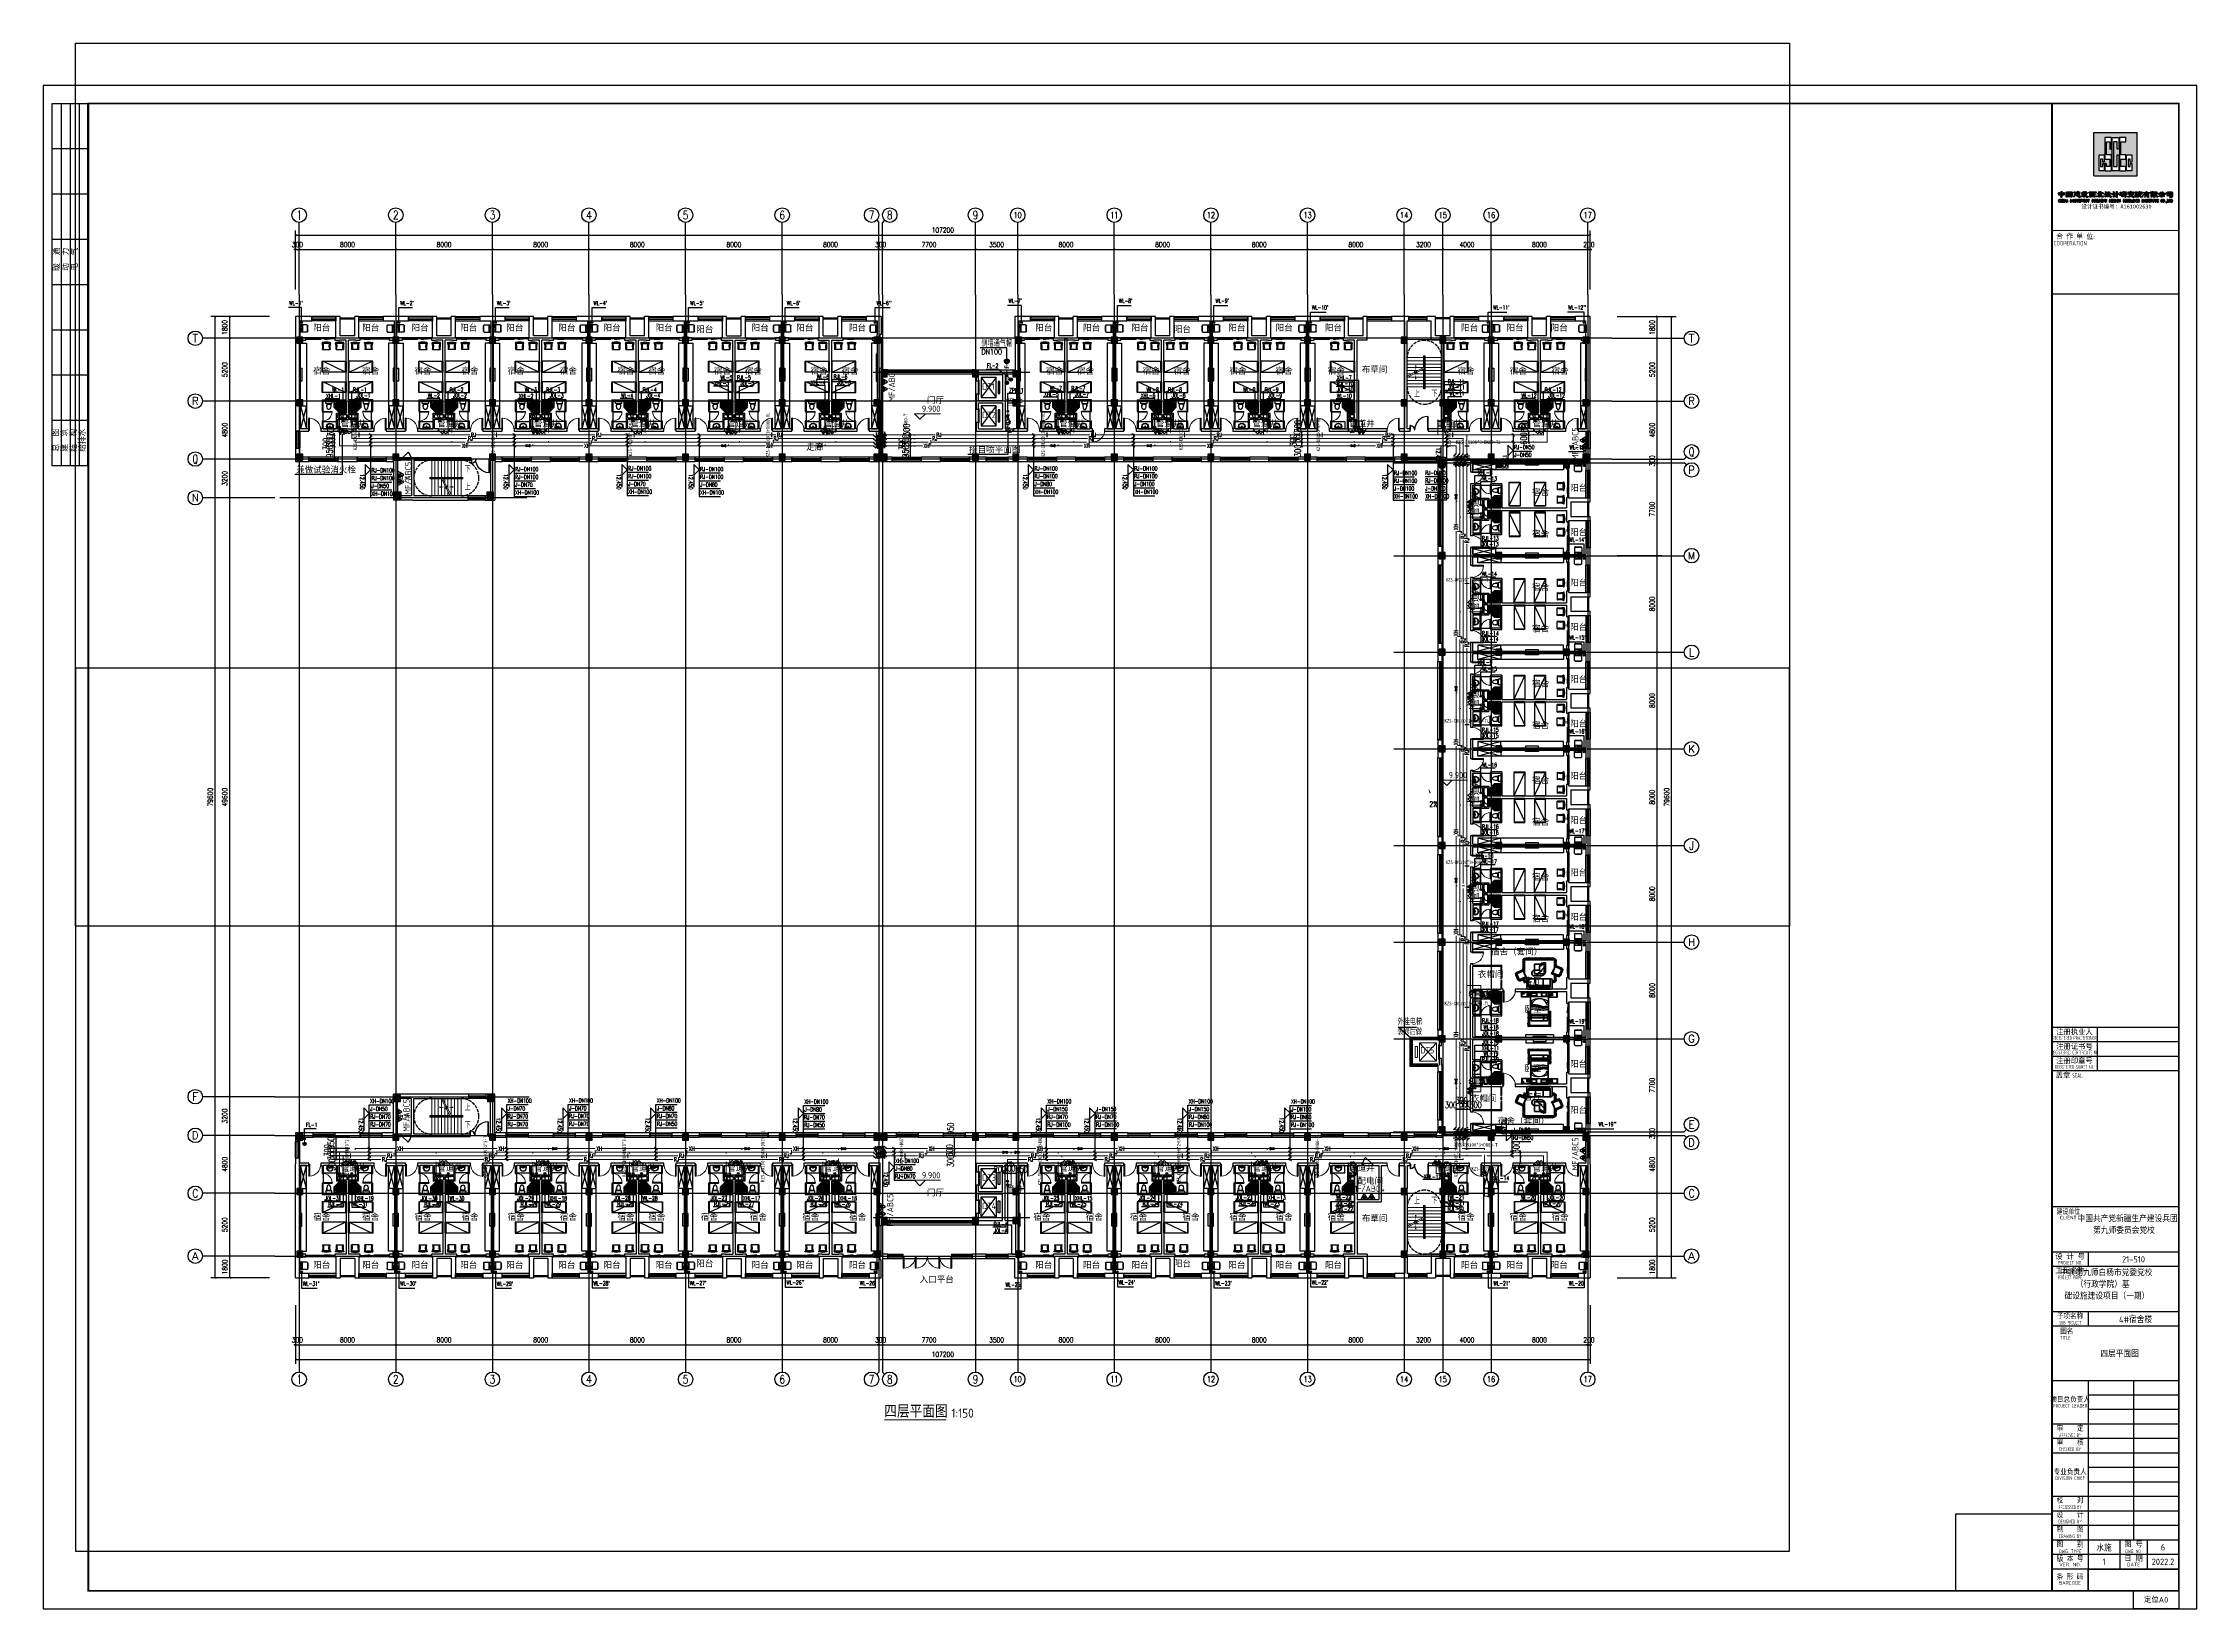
# Model space of a CAD drawing. Extents: x 0 to 2838408, y -923048 to 203859.
# Drawn here: x 2324012 to 2502362, y -715756 to -586096 of the extents above; entities that cross this region are included whole.
import ezdxf
from ezdxf.enums import TextEntityAlignment as Align

# ---------------------------------------------------------------- set-up
doc = ezdxf.new("R2010")
doc.units = 0
doc.header["$LTSCALE"] = 1000
doc.linetypes.add('DASH', pattern=[0.35, 0.25, -0.1])
for name, color, linetype, lineweight in [('33', 7, 'Continuous', 50), ('A-ANNO-IDEN-LEVL', 3, 'Continuous', 0), ('A-FLOR-EVTR', 8, 'Continuous', 0), ('A-FLOR-STRS', 8, 'Continuous', 0)]:
    doc.layers.add(name, color=color, linetype=linetype, lineweight=lineweight)
doc.layers.add('A-ANNO-TXT', color=7, linetype='Continuous', lineweight=0, plot=False)
for name, color, linetype in [('A-Fixt', 81, 'Continuous'), ('AXIS', 3, 'Continuous'), ('AXIS_TEXT', 7, 'Continuous'), ('BTTK', 7, 'Continuous'), ('CLAYER', 7, 'Continuous'), ('COLUMN', 9, 'Continuous'), ('DIM_LEAD', 3, 'Continuous'), ('DIM_SYMB', 3, 'Continuous'), ('DIM_喷淋', 3, 'Continuous'), ('DIM_废水', 3, 'Continuous'), ('DIM_污水', 3, 'Continuous'), ('DIM_消防', 3, 'Continuous'), ('DIM_热给水', 3, 'Continuous'), ('DIM_给水', 3, 'Continuous'), ('DOOR_FIRE', 4, 'Continuous'), ('DOTE', 8, 'Continuous'), ('E2-栏杆', 92, 'Continuous'), ('EQUIP_喷淋', 7, 'Continuous'), ('EQUIP_地漏', 7, 'Continuous'), ('EQUIP_污水', 7, 'Continuous'), ('EQUIP_灭火器', 7, 'Continuous'), ('EVALVE_喷淋', 7, 'Continuous'), ('EVTR', 2, 'Continuous'), ('fur', 253, 'Continuous'), ('LAYER2', 7, 'Continuous'), ('Logo', 4, 'Continuous'), ('PIPE-喷淋', 6, 'Continuous'), ('PIPE-废水', 31, 'Continuous'), ('PIPE-消防', 1, 'Continuous'), ('PIPE-热给水', 5, 'Continuous'), ('PIPE-给水', 3, 'Continuous'), ('PUB_HATCH', 8, 'Continuous'), ('PUB_TEXT', 7, 'Continuous'), ('PUB_TITLE', 4, 'Continuous'), ('STAIR', 2, 'Continuous'), ('TEXT_废水', 7, 'Continuous'), ('TEXT_消防', 7, 'Continuous'), ('TEXT_灭火器', 7, 'Continuous'), ('TEXT_热给水', 7, 'Continuous'), ('TEXT_给水', 7, 'Continuous'), ('TWT_DIM', 3, 'Continuous'), ('TWT_ELEV', 3, 'Continuous'), ('TWT_LEAD', 3, 'Continuous'), ('VALVE_消防', 7, 'Continuous'), ('VALVE_给水', 7, 'Continuous'), ('VPIPE-喷淋', 6, 'Continuous'), ('VPIPE-废水', 31, 'Continuous'), ('VPIPE-污水', 2, 'Continuous'), ('VPIPE-消防', 1, 'Continuous'), ('VPIPE-热给水', 5, 'Continuous'), ('VPIPE-给水', 3, 'Continuous'), ('WALL', 9, 'Continuous'), ('WINDOW', 4, 'Continuous'), ('WP_F', 1, 'Continuous'), ('XREF', 8, 'Continuous'), ('抗震支吊架', 2, 'Continuous'), ('洁具', 213, 'Continuous'), ('配景', 3, 'Continuous'), ('附件', 70, 'Continuous')]:
    doc.layers.add(name, color=color, linetype=linetype)
doc.layers.add('条形码', color=7, linetype='Continuous', plot=False)
doc.layers.add('验收章', color=7, linetype='Continuous', plot=False)
doc.styles.add('_TCH_AXIS', font='COMPLEX', dxfattribs={"bigfont": 'GBCBIG'})
doc.styles.add('_TCH_DIM', font='SIMPLEX', dxfattribs={"bigfont": 'GBCBIG'})
doc.styles.add('_TCH_DIM_T3', font='SIMPLEX', dxfattribs={"width": 0.75, "bigfont": 'HZTXT'})
doc.styles.add('_TWT_DIM_ELE', font='SIMPLEX', dxfattribs={"width": 0.8, "height": 2.3, "bigfont": 'HZTXT'})
doc.styles.add('_TWT_PIPEDN', font='SIMPLEX', dxfattribs={"width": 0.8, "height": 2.3, "bigfont": 'HZTXT'})
doc.styles.add('_TWT_PIPETEXT', font='SIMPLEX', dxfattribs={"width": 0.8, "height": 2.3, "bigfont": 'HZTXT'})
doc.styles.add('_TWT_SERIAL', font='COMPLEX', dxfattribs={"width": 0.8, "height": 2.3, "bigfont": 'HZTXT'})
doc.styles.add('A_DIM_T3', font='SIMPLEX', dxfattribs={"width": 0.7, "bigfont": 'HZ'})
doc.styles.add('COMPLEX', font='COMPLEX')
doc.styles.add('HT', font='')
doc.styles.add('HZ', font='aaa等高度-单线.shx', dxfattribs={"width": 0.7, "height": 50, "bigfont": 'aaa-hztxt.shx'})
doc.styles.add('HZ(TK)', font='geniso.shx', dxfattribs={"width": 0.9, "bigfont": 'hztxt.shx'})
doc.styles.add('kzcad', font='', dxfattribs={"width": 0.8})
doc.styles.get("Standard").update_dxf_attribs({"font": 'geniso.shx', "bigfont": 'hztxt.shx'})
doc.styles.add('黑体', font='')
doc.styles.get('HT').set_extended_font_data('SimHei')
doc.styles.get('kzcad').set_extended_font_data('SimSun')
doc.styles.get('黑体').set_extended_font_data('SimHei')
doc.dimstyles.new('_TCH_ARCH&&150', dxfattribs={"dimtxt": 420, "dimasz": 150, "dimexe": 375, "dimexo": 450, "dimgap": 202.5, "dimtad": 1, "dimdec": 0, "dimzin": 0, "dimdsep": 46, "dimtxsty": 'A_DIM_T3', "dimblk": 'ARCHTICK', "dimcen": 0.09, "dimclrt": 7, "dimazin": 2, "dimtfac": 1, "dimtdec": 0, "dimtix": 1, "dimtmove": 2, "dimatfit": 3, "dimfxl": 150, "dimtolj": 1, "dimtzin": 0, "dimarcsym": 0})
doc.dimstyles.new('_TWT_ARCH&&150', dxfattribs={"dimtxt": 525, "dimasz": 150, "dimexe": 375, "dimexo": 450, "dimgap": 150, "dimtad": 1, "dimdec": 0, "dimzin": 0, "dimdsep": 46, "dimtxsty": '_TCH_DIM_T3', "dimblk": 'ARCHTICK', "dimcen": 0.09, "dimclrt": 7, "dimazin": 2, "dimtfac": 1, "dimtdec": 0, "dimtix": 1, "dimtmove": 2, "dimatfit": 3, "dimfxl": 1, "dimtolj": 1, "dimtzin": 0, "dimarcsym": 0})

# ---------------------------------------------------------------- blocks, each defined once
blk = doc.blocks.new('CSCEC')
at = {"layer": 'Logo'}
h = blk.add_hatch(color=4, dxfattribs=at)
h.paths.add_polyline_path([(0, -24), (24, -24), (24, 0), (0, 0)])
h.paths.add_polyline_path([(6.2, -2.8), (9.8, -2.8), (9.8, -9.2), (9, -9.2), (9, -5.4, 0.414214), (8.8, -5.2), (7.2, -5.2, 0.414214), (7, -5.4), (7, -12.2, 0.414214), (7.2, -12.4), (9.8, -12.4), (9.8, -21.2), (6.2, -21.2), (6.2, -17.2), (7, -17.2), (7, -18.6, 0.414214), (7.2, -18.8), (8.8, -18.8, 0.414214), (9, -18.6), (9, -15, 0.414214), (8.8, -14.8), (6.2, -14.8)], flags=16)
h.paths.add_polyline_path([(10.2, -2.8), (13.8, -2.8), (13.8, -9.2), (13, -9.2), (13, -5.4, 0.414214), (12.8, -5.2), (11.2, -5.2, 0.414214), (11, -5.4), (11, -18.6, 0.414214), (11.2, -18.8), (12.8, -18.8, 0.414214), (13, -18.6), (13, -12.4), (13.8, -12.4), (13.8, -21.2), (10.2, -21.2)], flags=16)
h.paths.add_polyline_path([(5.8, -12.4), (5.8, -16.4), (5, -16.4), (5, -15, 0.414214), (4.8, -14.8), (4, -14.8, 0.414214), (3.8, -15), (3.8, -18.6, 0.414214), (4, -18.8), (4.8, -18.8, 0.414214), (5, -18.6), (5, -17.2), (5.8, -17.2), (5.8, -21.2), (3, -21.2), (3, -12.4)], flags=16)
h.paths.add_polyline_path([(14.2, -2.8), (17.8, -2.8), (17.8, -5.2), (15.2, -5.2, 0.414214), (15, -5.4), (15, -12.2, 0.414214), (15.2, -12.4), (17.8, -12.4), (17.8, -14.8), (15.2, -14.8, 0.414214), (15, -15), (15, -18.6, 0.414214), (15.2, -18.8), (17.8, -18.8), (17.8, -21.2), (14.2, -21.2)], flags=16)
h.paths.add_polyline_path([(21, -12.4), (21, -16.4), (20.2, -16.4), (20.2, -15, 0.414214), (20, -14.8), (19.2, -14.8, 0.414214), (19, -15), (19, -18.6, 0.414214), (19.2, -18.8), (20, -18.8, 0.414214), (20.2, -18.6), (20.2, -17.2), (21, -17.2), (21, -21.2), (18.2, -21.2), (18.2, -12.4)], flags=16)
for p, q in [((0, -24), (0, 0)), ((0, 0), (24, 0)), ((0, 0), (24, 0)), ((24, -24), (24, 0)), ((0, -24), (24, -24))]:
    blk.add_line(p, q, dxfattribs=at)
for points in [[(8.8, -5.2, -0.414214), (9, -5.4), (9, -9, 0.414214), (9.2, -9.2), (9.6, -9.2, 0.414214), (9.8, -9), (9.8, -3, 0.414214), (9.6, -2.8), (6.4, -2.8, 0.414214), (6.2, -3), (6.2, -14.6, 0.414214), (6.4, -14.8), (8.8, -14.8, -0.414214), (9, -15), (9, -18.6, -0.414214), (8.8, -18.8), (7.2, -18.8, -0.414214), (7, -18.6), (7, -17.4, 0.414214), (6.8, -17.2), (6.4, -17.2, 0.414214), (6.2, -17.4), (6.2, -21, 0.414214), (6.4, -21.2), (9.6, -21.2, 0.414214), (9.8, -21), (9.8, -12.6, 0.414214), (9.6, -12.4), (7.2, -12.4, -0.414214), (7, -12.2), (7, -5.4, -0.414214), (7.2, -5.2)], [(12.8, -18.8, 0.414214), (13, -18.6), (13, -12.6, -0.414214), (13.2, -12.4), (13.6, -12.4, -0.414214), (13.8, -12.6), (13.8, -21, -0.414214), (13.6, -21.2), (10.4, -21.2, -0.414214), (10.2, -21), (10.2, -3, -0.414214), (10.4, -2.8), (13.6, -2.8, -0.414214), (13.8, -3), (13.8, -9, -0.414214), (13.6, -9.2), (13.2, -9.2, -0.414214), (13, -9), (13, -5.4, 0.414214), (12.8, -5.2), (11.2, -5.2, 0.414214), (11, -5.4), (11, -18.6, 0.414214), (11.2, -18.8)], [(15.2, -12.4, -0.414214), (15, -12.2), (15, -5.4, -0.414214), (15.2, -5.2), (17.6, -5.2, 0.414214), (17.8, -5), (17.8, -3, 0.414214), (17.6, -2.8), (14.4, -2.8, 0.414214), (14.2, -3), (14.2, -21, 0.414214), (14.4, -21.2), (17.6, -21.2, 0.414214), (17.8, -21), (17.8, -19, 0.414214), (17.6, -18.8), (15.2, -18.8, -0.414214), (15, -18.6), (15, -15, -0.414214), (15.2, -14.8), (17.6, -14.8, 0.414214), (17.8, -14.6), (17.8, -12.6, 0.414214), (17.6, -12.4)], [(4.9, -18.8, 0.414214), (5, -18.7), (5, -17.3, -0.414214), (5.1, -17.2), (5.7, -17.2, -0.414214), (5.8, -17.3), (5.8, -21.1, -0.414214), (5.7, -21.2), (3.1, -21.2, -0.414214), (3, -21.1), (3, -12.5, -0.414214), (3.1, -12.4), (5.7, -12.4, -0.414214), (5.8, -12.5), (5.8, -16.3, -0.414214), (5.7, -16.4), (5.1, -16.4, -0.414214), (5, -16.3), (5, -14.9, 0.414214), (4.9, -14.8), (3.9, -14.8, 0.414214), (3.8, -14.9), (3.8, -18.7, 0.414214), (3.9, -18.8)], [(20.1, -18.8, 0.414214), (20.2, -18.7), (20.2, -17.3, -0.414214), (20.3, -17.2), (20.9, -17.2, -0.414214), (21, -17.3), (21, -21.1, -0.414214), (20.9, -21.2), (18.3, -21.2, -0.414214), (18.2, -21.1), (18.2, -12.5, -0.414214), (18.3, -12.4), (20.9, -12.4, -0.414214), (21, -12.5), (21, -16.3, -0.414214), (20.9, -16.4), (20.3, -16.4, -0.414214), (20.2, -16.3), (20.2, -14.9, 0.414214), (20.1, -14.8), (19.1, -14.8, 0.414214), (19, -14.9), (19, -18.7, 0.414214), (19.1, -18.8)]]:
    blk.add_lwpolyline(points, format="xyb", close=True, dxfattribs=at)
blk = doc.blocks.new('logo-txt')
at = {"layer": 'Logo'}
h = blk.add_hatch(color=4, dxfattribs=at)
h.dxf.hatch_style = 1
h.paths.add_polyline_path([(0.8, 4), (0.5, 4), (0.2, 3.9), (0.1, 3.9), (0.1, 4), (0, 4.7), (0, 5.1), (0, 5.2), (0.1, 5.3), (0.1, 5.4), (0.3, 5.4), (0.7, 5.3), (1, 5.3), (1.4, 5.3), (1.4, 5.9), (1.4, 6), (1.4, 6), (1.6, 6.1), (1.7, 6), (1.8, 5.9), (1.8, 5.6), (1.8, 5.3), (2.1, 5.3), (2.4, 5.3), (2.7, 5.3), (2.9, 5.4), (3, 5.4), (3.1, 5.4), (3.2, 5.3), (3.3, 5.2), (3.3, 5.1), (3.2, 4.6), (3.2, 4.2), (3.2, 4.1), (3.2, 4), (3.1, 3.9), (3, 3.9), (2.8, 3.9), (2.4, 4), (1.8, 4.1), (1.8, 3.4), (1.8, 2.9), (1.7, 2.8), (1.6, 2.7), (1.5, 2.7), (1.4, 2.7), (1.4, 2.8), (1.3, 2.9), (1.4, 4.1)])
h.paths.add_polyline_path([(0.9, 5), (0.5, 4.9), (0.4, 4.9), (0.4, 4.7), (0.4, 4.4), (0.5, 4.4), (0.5, 4.4), (1, 4.3), (1.4, 4.4), (1.4, 5)], flags=16)
h.paths.add_polyline_path([(2.8, 4.4), (2.8, 4.5), (2.9, 4.7), (2.9, 4.8), (2.8, 4.9), (2.7, 4.9), (2.4, 5), (1.8, 5), (1.8, 4.4), (2.3, 4.3), (2.7, 4.4)], flags=16)
h = blk.add_hatch(color=4, dxfattribs=at)
h.dxf.hatch_style = 1
h.paths.add_polyline_path([(0.8, 1.3), (0.6, 1.5), (0.5, 1.6), (0.4, 1.6), (0.3, 1.5), (0.2, 1.3), (0.1, 1), (0.1, 0.6), (0.2, 0.3), (0.3, 0.1), (0.4, 0), (0.5, 0), (0.6, 0.1), (0.8, 0.2), (0.8, 0.4), (0.8, 0.4), (0.8, 0.2), (0.7, 0.1), (0.6, 0), (0.4, 0), (0.2, 0.1), (0.1, 0.2), (0.1, 0.4), (0, 0.6), (0, 1), (0.1, 1.2), (0.1, 1.4), (0.2, 1.5), (0.4, 1.6), (0.6, 1.6), (0.7, 1.5), (0.8, 1.4), (0.8, 1.7), (0.8, 1)])
h.paths.add_polyline_path([(1.7, 0), (1.7, 0), (1.8, 0), (1.9, 0.1), (1.9, 0.2), (1.9, 0.8), (1.4, 0.8), (1.4, 0.2), (1.4, 0.1), (1.5, 0), (1.5, 0), (1.5, 0), (1.1, 0), (1.1, 0), (1.1, 0), (1.2, 0.1), (1.2, 0.2), (1.2, 1.4), (1.2, 1.5), (1.1, 1.6), (1.1, 1.6), (1.1, 1.6), (1.5, 1.6), (1.5, 1.6), (1.5, 1.6), (1.4, 1.5), (1.4, 1.4), (1.4, 0.9), (1.9, 0.9), (1.9, 1.4), (1.9, 1.5), (1.8, 1.6), (1.7, 1.6), (1.7, 1.6), (2.2, 1.6), (2.2, 1.6), (2.1, 1.6), (2, 1.5), (2, 1.4), (2, 0.2), (2, 0.1), (2.1, 0), (2.2, 0), (2.2, 0)])
h.paths.add_polyline_path([(2.4, 0), (2.4, 0), (2.4, 0), (2.5, 0.1), (2.5, 0.2), (2.5, 1.4), (2.5, 1.5), (2.4, 1.6), (2.4, 1.6), (2.4, 1.6), (2.8, 1.6), (2.8, 1.6), (2.8, 1.6), (2.7, 1.5), (2.7, 1.4), (2.7, 0.2), (2.7, 0.1), (2.8, 0), (2.8, 0), (2.8, 0)])
h.paths.add_polyline_path([(4.1, 1.6), (4, 1.5), (4, 0), (3.9, 0), (3.2, 1.5), (3.2, 0.1), (3.3, 0), (3.4, 0), (3.4, 0), (3, 0), (3, 0), (3.1, 0), (3.2, 0.1), (3.2, 1.5), (3.1, 1.6), (3, 1.6), (3, 1.6), (3.3, 1.6), (3.9, 0.3), (3.9, 1.5), (3.8, 1.6), (3.8, 1.6), (3.8, 1.6), (4.1, 1.6), (4.1, 1.6)])
h.paths.add_polyline_path([(4.9, 0), (4.9, 0), (4.9, 0), (5, 0.1), (5, 0.1), (4.9, 0.4), (4.5, 0.4), (4.4, 0.1), (4.5, 0), (4.6, 0), (4.6, 0), (4.3, 0), (4.3, 0), (4.3, 0), (4.4, 0.1), (4.7, 1.6), (4.8, 1.6), (5.1, 0.1), (5.2, 0), (5.2, 0), (5.2, 0)])
h.paths.add_polyline_path([(4.7, 1.3), (4.5, 0.5), (4.9, 0.5)], flags=16)
h = blk.add_hatch(color=4, dxfattribs=at)
h.dxf.hatch_style = 1
h.paths.add_polyline_path([(4.9, 5.1), (5.1, 5.2), (5.8, 5.2), (6.5, 5.2), (6.7, 5.2), (6.8, 5.1), (6.8, 5), (6.8, 5), (6.7, 4.9), (6.1, 4.9), (6.1, 4.6), (6.6, 4.6), (6.7, 4.5), (6.7, 4.4), (6.7, 4.4), (6.6, 4.3), (6.3, 4.3), (6.1, 4.3), (6.1, 3.9), (6.9, 3.9), (6.9, 3.8), (6.9, 3.6), (6.9, 3.6), (6.7, 3.6), (5.7, 3.6), (5.3, 3.6), (4.9, 3.5), (4.9, 3.5), (4.8, 3.5), (4.8, 3.7), (5, 3.9), (5, 3.9), (5.1, 3.9), (5.4, 3.9), (5.7, 3.9), (5.7, 4.3), (5.1, 4.3), (5, 4.3), (5.1, 4.4), (5.2, 4.6), (5.3, 4.6), (5.5, 4.6), (5.7, 4.6), (5.7, 4.9), (5.3, 4.9), (5, 4.9), (4.9, 4.8), (4.9, 4.9)], flags=0)
h.paths.add_polyline_path([(5.7, 5.8), (6.3, 5.8), (6.9, 5.7), (7.1, 5.8), (7.3, 5.8), (7.4, 5.7), (7.5, 5.6), (7.5, 5.5), (7.5, 4.3), (7.4, 3.1), (7.4, 2.9), (7.3, 2.9), (7.2, 2.8), (7, 2.9), (6.7, 3), (6.3, 3), (5.3, 3), (5, 3), (4.8, 2.9), (4.6, 2.9), (4.4, 2.9), (4.3, 3), (4.3, 3.1), (4.3, 3.2), (4.3, 3.4), (4.3, 4.7), (4.3, 5.3), (4.3, 5.5), (4.4, 5.7), (4.5, 5.8), (4.7, 5.8)])
h.paths.add_polyline_path([(6.7, 4.2), (6.8, 4.1), (6.8, 4), (6.7, 4), (6.5, 4), (6.4, 4), (6.6, 4.2)], flags=0)
h.paths.add_polyline_path([(4.6, 4.3), (4.7, 3.4), (4.7, 3.3), (4.8, 3.3), (5.8, 3.3), (6.9, 3.3), (7, 3.3), (7, 3.3), (7.1, 3.4), (7.1, 3.5), (7.1, 5.2), (7.1, 5.4), (6.9, 5.4), (6.5, 5.5), (5.7, 5.5), (4.8, 5.5), (4.8, 5.4), (4.7, 5.4), (4.7, 5.1)], flags=16)
h = blk.add_hatch(color=4, dxfattribs=at)
h.dxf.hatch_style = 1
h.paths.add_polyline_path([(4.9, 5.1), (5.1, 5.2), (5.8, 5.2), (6.5, 5.2), (6.7, 5.2), (6.8, 5.1), (6.8, 5), (6.8, 5), (6.7, 4.9), (6.1, 4.9), (6.1, 4.6), (6.6, 4.6), (6.7, 4.5), (6.7, 4.4), (6.7, 4.4), (6.6, 4.3), (6.3, 4.3), (6.1, 4.3), (6.1, 3.9), (6.9, 3.9), (6.9, 3.8), (6.9, 3.6), (6.9, 3.6), (6.7, 3.6), (5.7, 3.6), (5.3, 3.6), (4.9, 3.5), (4.9, 3.5), (4.8, 3.5), (4.8, 3.7), (5, 3.9), (5, 3.9), (5.1, 3.9), (5.4, 3.9), (5.7, 3.9), (5.7, 4.3), (5.1, 4.3), (5, 4.3), (5.1, 4.4), (5.2, 4.6), (5.3, 4.6), (5.5, 4.6), (5.7, 4.6), (5.7, 4.9), (5.3, 4.9), (5, 4.9), (4.9, 4.8), (4.9, 4.9)])
h = blk.add_hatch(color=4, dxfattribs=at)
h.dxf.hatch_style = 1
h.paths.add_polyline_path([(6.7, 4.2), (6.8, 4.1), (6.8, 4), (6.7, 4), (6.5, 4), (6.4, 4), (6.6, 4.2)])
h = blk.add_hatch(color=4, dxfattribs=at)
h.dxf.hatch_style = 1
h.paths.add_polyline_path([(7.6, 1.6), (7.5, 1.5), (7.5, 0), (7.4, 0), (6.7, 1.5), (6.7, 0.1), (6.8, 0), (6.9, 0), (6.9, 0), (6.5, 0), (6.5, 0), (6.6, 0), (6.7, 0.1), (6.7, 1.5), (6.6, 1.6), (6.5, 1.6), (6.5, 1.6), (6.8, 1.6), (7.4, 0.3), (7.4, 1.5), (7.3, 1.6), (7.3, 1.6), (7.3, 1.6), (7.6, 1.6), (7.6, 1.6)])
h.paths.add_polyline_path([(8.7, 0.4), (8.6, 0.2), (8.5, 0.1), (8.4, 0), (8.3, 0), (8.3, 0), (8.1, 0.1), (8, 0.2), (7.9, 0.4), (7.9, 0.7), (7.9, 0.9), (7.9, 1.2), (8, 1.4), (8.1, 1.5), (8.3, 1.6), (8.4, 1.6), (8.4, 1.6), (8.5, 1.5), (8.6, 1.4), (8.7, 1.2), (8.8, 0.9), (8.8, 0.7)])
h.paths.add_polyline_path([(8.6, 1), (8.6, 1.3), (8.5, 1.5), (8.4, 1.6), (8.3, 1.6), (8.2, 1.5), (8.1, 1.3), (8, 1), (8, 0.6), (8.1, 0.3), (8.2, 0.1), (8.3, 0), (8.4, 0), (8.5, 0.1), (8.6, 0.3), (8.6, 0.6)], flags=16)
h.paths.add_polyline_path([(9.9, 0), (9.8, 0), (9.8, 0.2), (9.7, 0.6), (9.6, 0.7), (9.5, 0.8), (9.3, 0.8), (9.3, 0.2), (9.3, 0.1), (9.4, 0), (9.5, 0), (9.5, 0), (9, 0), (9, 0), (9.1, 0), (9.1, 0.1), (9.2, 0.2), (9.2, 1.4), (9.1, 1.5), (9.1, 1.6), (9, 1.6), (9, 1.6), (9.7, 1.6), (9.8, 1.5), (9.9, 1.4), (9.9, 1.3), (9.9, 1.1), (9.9, 1), (9.8, 0.9), (9.7, 0.8), (9.6, 0.8), (9.6, 0.8), (9.7, 0.7), (9.8, 0.2), (9.9, 0.2), (9.9, 0.2), (10, 0.2), (10, 0.3), (10, 0.3), (10, 0.2)])
h.paths.add_polyline_path([(9.8, 1.4), (9.8, 1.5), (9.7, 1.6), (9.4, 1.6), (9.3, 1.5), (9.3, 1.4), (9.3, 0.9), (9.7, 0.9), (9.8, 0.9), (9.8, 1.1)], flags=16)
h.paths.add_polyline_path([(11.1, 1.1), (11, 1.4), (11, 1.5), (10.9, 1.5), (10.8, 1.6), (10.7, 1.5), (10.7, 1.4), (10.7, 0.2), (10.7, 0.1), (10.8, 0), (10.9, 0), (10.9, 0), (10.4, 0), (10.4, 0), (10.5, 0), (10.5, 0.1), (10.6, 0.2), (10.6, 1.4), (10.5, 1.5), (10.5, 1.6), (10.3, 1.5), (10.3, 1.5), (10.3, 1.4), (10.2, 1.1), (10.2, 1.1), (10.2, 1.6), (11.1, 1.6), (11.1, 1.1)])
h.paths.add_polyline_path([(11.9, 0), (11.9, 0), (12, 0), (12, 0.1), (12.1, 0.2), (12.1, 0.8), (11.6, 0.8), (11.6, 0.2), (11.6, 0.1), (11.7, 0), (11.7, 0), (11.7, 0), (11.3, 0), (11.3, 0), (11.3, 0), (11.4, 0.1), (11.4, 0.2), (11.4, 1.4), (11.4, 1.5), (11.3, 1.6), (11.3, 1.6), (11.3, 1.6), (11.7, 1.6), (11.7, 1.6), (11.7, 1.6), (11.6, 1.5), (11.6, 1.4), (11.6, 0.9), (12.1, 0.9), (12.1, 1.4), (12, 1.5), (12, 1.6), (11.9, 1.6), (11.9, 1.6), (12.4, 1.6), (12.4, 1.6), (12.3, 1.6), (12.2, 1.5), (12.2, 1.4), (12.2, 0.2), (12.2, 0.1), (12.3, 0), (12.4, 0), (12.4, 0)])
h.paths.add_polyline_path([(13.7, 1.6), (13.6, 1.5), (13.3, 0), (13.3, 0), (13.1, 1.5), (12.9, 0), (12.9, 0), (12.7, 1.5), (12.7, 1.5), (12.6, 1.6), (12.5, 1.6), (12.5, 1.6), (13, 1.6), (13, 1.6), (12.9, 1.6), (12.8, 1.5), (12.8, 1.5), (13, 0.5), (13.1, 1.6), (13.2, 1.6), (13.4, 0.5), (13.5, 1.5), (13.4, 1.6), (13.4, 1.6), (13.4, 1.6), (13.7, 1.6), (13.7, 1.6)])
h.paths.add_polyline_path([(13.9, 0), (13.9, 0), (13.9, 0), (14, 0.1), (14, 0.2), (14, 1.4), (14, 1.5), (13.9, 1.6), (13.9, 1.6), (13.9, 1.6), (14.7, 1.6), (14.7, 1.1), (14.7, 1.1), (14.7, 1.4), (14.7, 1.5), (14.6, 1.5), (14.5, 1.6), (14.3, 1.6), (14.2, 1.5), (14.2, 1.4), (14.2, 0.9), (14.2, 0.9), (14.4, 0.9), (14.4, 0.9), (14.5, 1.2), (14.5, 0.4), (14.4, 0.8), (14.4, 0.8), (14.2, 0.8), (14.2, 0.8), (14.2, 0.2), (14.2, 0.1), (14.3, 0), (14.5, 0), (14.6, 0.1), (14.7, 0.1), (14.7, 0.2), (14.7, 0.5), (14.7, 0.5), (14.7, 0)])
h.paths.add_polyline_path([(15.8, 0.2), (15.7, 0.1), (15.5, 0), (15.4, 0), (15.2, 0.1), (15.1, 0.2), (15.1, -0.1), (15.1, 0.6), (15.1, 0.2), (15.2, 0.1), (15.4, 0), (15.5, 0), (15.7, 0.1), (15.7, 0.2), (15.7, 0.5), (15.7, 0.6), (15.6, 0.7), (15.3, 0.8), (15.1, 1), (15.1, 1.1), (15.1, 1.4), (15.2, 1.5), (15.3, 1.6), (15.5, 1.6), (15.7, 1.5), (15.8, 1.4), (15.8, 1.7), (15.8, 1), (15.7, 1.3), (15.6, 1.5), (15.5, 1.6), (15.3, 1.6), (15.2, 1.5), (15.1, 1.4), (15.1, 1.2), (15.2, 1.1), (15.3, 1), (15.6, 0.8), (15.8, 0.7), (15.8, 0.5), (15.8, 0.3)])
h.paths.add_polyline_path([(16.9, 1.1), (16.9, 1.4), (16.9, 1.5), (16.8, 1.5), (16.7, 1.6), (16.6, 1.5), (16.6, 1.4), (16.6, 0.2), (16.6, 0.1), (16.7, 0), (16.7, 0), (16.7, 0), (16.3, 0), (16.3, 0), (16.4, 0), (16.4, 0.1), (16.5, 0.2), (16.5, 1.4), (16.4, 1.5), (16.4, 1.6), (16.2, 1.5), (16.2, 1.5), (16.1, 1.4), (16.1, 1.1), (16.1, 1.1), (16.1, 1.6), (17, 1.6), (17, 1.1)])
h = blk.add_hatch(color=4, dxfattribs=at)
h.dxf.hatch_style = 1
h.paths.add_polyline_path([(10, 5.5), (10, 5.5), (9.9, 5.5), (9.9, 5.6), (9.9, 5.6), (9.9, 5.7), (10, 5.8), (10.5, 5.7), (10.5, 5.9), (10.6, 6.1), (10.7, 6), (10.8, 6), (10.8, 5.9), (10.8, 5.7), (11.2, 5.7), (11.3, 5.8), (11.4, 5.8), (11.5, 5.7), (11.5, 5.6), (11.5, 5.4), (11.7, 5.4), (11.9, 5.3), (11.9, 5.3), (11.9, 5.2), (11.8, 5.2), (11.5, 5.2), (11.5, 4.8), (11.4, 4.7), (11.3, 4.7), (11.3, 4.7), (11.2, 4.8), (10.8, 4.8), (10.8, 4.6), (11.3, 4.6), (11.5, 4.6), (11.5, 4.5), (11.5, 4.5), (11.3, 4.5), (10.8, 4.4), (10.8, 4.2), (11.3, 4.2), (11.5, 4.2), (11.6, 4.1), (11.6, 4), (11.5, 4), (10.9, 4), (10.8, 3.7), (10.8, 3.7), (10.7, 3.6), (11.5, 3.4), (12.3, 3.4), (12, 3), (11.9, 2.8), (11.8, 2.7), (11.7, 2.7), (11.6, 2.7), (11.5, 2.7), (11.3, 2.8), (9.3, 3.9), (9.1, 3.5), (8.9, 3.2), (8.7, 3.1), (8.4, 3), (8.3, 3.1), (8.2, 3.1), (8.3, 3.2), (8.3, 3.2), (8.6, 3.3), (8.8, 3.5), (8.9, 3.7), (9.1, 4), (8.8, 4), (8.7, 4), (8.6, 4), (8.6, 4.1), (8.6, 4.2), (8.8, 4.3), (8.9, 4.3), (9.1, 4.2), (9.2, 4.5), (9.2, 4.6), (9.2, 4.7), (9.1, 4.8), (9, 4.7), (8.9, 4.7), (8.8, 4.8), (8.8, 4.8), (8.9, 4.9), (9.1, 5.1), (9.1, 5.2), (9.2, 5.3), (9.1, 5.3), (9.1, 5.4), (8.9, 5.4), (8.7, 5.3), (8.6, 5.3), (8.5, 5.3), (8.5, 5.4), (8.5, 5.5), (8.7, 5.6), (8.7, 5.7), (8.8, 5.7), (9.1, 5.6), (9.3, 5.6), (9.4, 5.7), (9.5, 5.6), (9.6, 5.6), (9.6, 5.4), (9.3, 5.1), (9.3, 5), (9.3, 4.9), (9.4, 4.9), (9.5, 4.8), (9.5, 4.7), (9.5, 4.5), (9.4, 4.1), (9.7, 4), (10, 3.9), (10.6, 3.6), (10.5, 3.8), (10.5, 4), (9.9, 4), (9.7, 4.1), (9.7, 4.1), (9.7, 4.2), (9.8, 4.2), (10.5, 4.2), (10.5, 4.4), (10.1, 4.4), (9.8, 4.4), (9.8, 4.3), (9.8, 4.4), (9.8, 4.5), (9.9, 4.6), (10.5, 4.6), (10.5, 4.9), (10.1, 4.9), (9.9, 4.8), (9.8, 4.9), (9.9, 5), (10, 5.1), (10.5, 5.1), (10.5, 5.2), (10.2, 5.2), (9.9, 5.2), (9.7, 5.1), (9.6, 5.1), (9.7, 5.3), (9.7, 5.3), (9.8, 5.4), (9.9, 5.4), (10.5, 5.4), (10.5, 5.6)])
h.paths.add_polyline_path([(10.8, 5), (11.2, 5), (11.2, 5.2), (10.8, 5.2)], flags=16)
h.paths.add_polyline_path([(11.2, 5.4), (11.2, 5.6), (10.8, 5.6), (10.8, 5.4)], flags=16)
h = blk.add_hatch(color=4, dxfattribs=at)
h.dxf.hatch_style = 1
h.paths.add_polyline_path([(13.7, 5.8), (13.8, 6), (14, 6), (14.1, 5.9), (14.1, 5.8), (14, 5.7), (14.3, 5.6), (14.5, 5.4), (14.4, 5.3), (14.4, 5.2), (14.3, 5.3), (14.1, 5.4), (13.9, 5.4), (13.9, 5.1), (13.9, 4.9), (13.9, 4.8), (13.8, 4.8), (13.7, 4.8), (13.7, 4.9), (13.7, 5.4), (13.3, 5.1), (13, 4.9), (12.8, 4.9), (12.7, 5), (12.6, 5.1), (12.7, 5.2), (13.1, 5.4), (13.5, 5.6)])
h.paths.add_polyline_path([(14.8, 5.7), (14.9, 5.9), (15, 6), (15.1, 6), (15.2, 5.9), (15.2, 5.9), (15.2, 5.8), (15.2, 5.7), (15.5, 5.6), (15.9, 5.3), (16, 5.2), (16, 5.1), (16, 5), (16, 4.9), (15.8, 5), (15.5, 5.3), (15.1, 5.4), (15.2, 5.1), (15.2, 5), (15.1, 4.9), (15.1, 4.8), (15, 4.9), (14.9, 5.1), (14.9, 5.3), (14.5, 5), (14.4, 5), (14.4, 5.1), (14.4, 5.1), (14.6, 5.4)])
h.paths.add_polyline_path([(14.9, 4.7), (15.1, 4.7), (15.2, 4.7), (15.3, 4.8), (15.4, 4.6), (15.4, 4.5), (15.3, 4.1), (15.3, 3.6), (15.4, 3.5), (15.4, 3.4), (15.6, 3.3), (15.8, 3.2), (16.1, 3.3), (16.3, 3.4), (16.4, 3.4), (16.4, 3.3), (16.3, 3.1), (16.1, 2.8), (16, 2.7), (15.9, 2.7), (15.7, 2.7), (15.4, 2.9), (15.3, 2.9), (15.2, 3.1), (15.1, 3.2), (15.1, 3.4), (15, 3.9), (15.1, 4.4), (15, 4.4), (14.9, 4.4), (14.8, 4.4), (14.7, 4.3), (14.7, 4.1), (14.9, 3.9), (15, 3.9), (15, 3.8), (15, 3.7), (15, 3.6), (14.9, 3.6), (14.8, 3.7), (14.7, 3.8), (14.6, 3.6), (14.6, 3.4), (14.4, 3.2), (14.3, 3), (14.1, 2.9), (14, 2.9), (13.7, 2.9), (13.6, 3), (13.6, 3.1), (13.7, 3.1), (14, 3.2), (14.2, 3.4), (14.3, 3.6), (14.4, 3.7), (14.4, 3.9), (14.4, 4.5), (14.5, 4.7), (14.5, 4.8), (14.6, 4.8), (14.7, 4.7)])
h.paths.add_polyline_path([(13.5, 4), (13.5, 4.3), (13.1, 4.3), (13, 4.3), (12.9, 4.3), (12.9, 4.4), (12.9, 4.5), (13, 4.6), (13.1, 4.7), (13.2, 4.6), (13.6, 4.6), (14.1, 4.6), (14.2, 4.6), (14.2, 4.5), (14.2, 4.4), (14.2, 4.4), (13.9, 4.3), (13.8, 4), (13.9, 3.7), (14.1, 3.7), (14.2, 3.7), (14.3, 3.6), (14.2, 3.6), (14.1, 3.5), (12.7, 3.1), (12.5, 3.1), (12.5, 3.3), (12.5, 3.4), (12.6, 3.5), (13, 3.6), (13.5, 3.7)])
h = blk.add_hatch(color=4, dxfattribs=at)
h.dxf.hatch_style = 1
h.paths.add_polyline_path([(18.7, 5), (18.8, 5), (18.8, 5.4), (18.6, 5.5), (18.5, 5.4), (18.5, 5)], flags=16)
h.paths.add_polyline_path([(17.9, 3.9), (18.1, 4), (18.2, 4.1), (18.2, 4.3), (18.2, 4.6), (17.9, 4.6), (17.7, 4.6), (17.6, 4.2), (17.7, 3.8)], flags=16)
h.paths.add_polyline_path([(19.6, 3.4), (19.7, 3.5), (19.7, 3.8), (19.5, 3.7), (19.2, 3.6), (19, 3.7), (18.8, 3.8), (18.8, 4.4), (18.8, 4.6), (18.6, 4.7), (18.5, 4.6), (18.5, 4.4), (18.5, 4.1), (18.4, 4), (18.3, 3.8), (18.2, 3.7), (18, 3.6), (17.8, 3.6), (17.7, 3.6), (17.7, 3.5), (17.7, 3.4), (17.7, 3.3), (17.8, 3.3), (18.8, 3.3), (19.6, 3.4)], flags=16)
h.paths.add_polyline_path([(19.1, 4.3), (19.1, 4.1), (19.2, 3.9), (19.5, 3.9), (19.7, 4.1), (19.7, 4.4), (19.7, 4.6), (19.6, 4.7), (19.5, 4.7), (19.1, 4.7)], flags=16)
h.paths.add_polyline_path([(17.8, 5.8), (18.6, 5.8), (19.8, 5.8), (20.5, 5.7), (20.8, 5.7), (20.7, 5.4), (20.5, 5.2), (20.4, 5.2), (20.2, 5.2), (19.6, 5.4), (19.1, 5.4), (19.1, 5), (19.8, 5), (20, 5), (20, 4.9), (20.1, 4.8), (20.1, 4.6), (20, 4.1), (20, 3.1), (20, 3), (20, 2.9), (19.9, 2.8), (19.8, 2.8), (19.6, 2.9), (19.4, 3), (18.9, 3), (18.3, 3), (17.8, 2.9), (17.7, 2.9), (17.6, 2.8), (17.5, 2.8), (17.4, 2.8), (17.4, 2.9), (17.3, 3), (17.3, 3.8), (17.3, 4.6), (17.2, 4.8), (17.3, 4.9), (17.3, 5), (17.5, 5), (17.6, 5), (17.8, 5), (18.2, 5), (18.2, 5.4), (17.4, 5.4), (17.2, 5.3), (17, 5.2), (16.9, 5.2), (16.8, 5.2), (16.8, 5.2), (16.8, 5.3), (16.8, 5.5), (16.9, 5.7), (17, 5.8), (17.1, 5.8)])
h = blk.add_hatch(color=4, dxfattribs=at)
h.dxf.hatch_style = 1
h.paths.add_polyline_path([(19.2, 0.2), (19.1, 0.1), (18.9, 0), (18.3, 0), (18.3, 0), (18.4, 0), (18.4, 0.1), (18.5, 0.2), (18.5, 1.4), (18.4, 1.5), (18.4, 1.6), (18.3, 1.6), (18.3, 1.6), (18.9, 1.6), (19.1, 1.5), (19.2, 1.4), (19.2, 1.3), (19.2, 1.1), (19.2, 1), (19.1, 0.9), (19, 0.8), (19.1, 0.8), (19.2, 0.7), (19.2, 0.5), (19.2, 0.3)])
h.paths.add_polyline_path([(19.1, 1.4), (19, 1.5), (18.9, 1.6), (18.7, 1.6), (18.6, 1.5), (18.6, 1.4), (18.6, 0.9), (18.9, 0.9), (19, 0.9), (19.1, 1.1)], flags=16)
h.paths.add_polyline_path([(19.1, 0.6), (19, 0.7), (18.9, 0.8), (18.6, 0.8), (18.6, 0.2), (18.6, 0.1), (18.7, 0), (18.9, 0), (19, 0.1), (19.1, 0.2)], flags=16)
h.paths.add_polyline_path([(20.5, 1.6), (20.4, 1.5), (20.4, 0.5), (20.4, 0.2), (20.2, 0.1), (20.1, 0), (20, 0), (20, 0), (20, 0), (19.8, 0.1), (19.7, 0.2), (19.6, 0.5), (19.6, 1.4), (19.6, 1.5), (19.5, 1.6), (19.5, 1.6), (19.5, 1.6), (19.9, 1.6), (19.9, 1.6), (19.9, 1.6), (19.8, 1.5), (19.8, 1.4), (19.8, 0.4), (19.8, 0.2), (19.9, 0.1), (20, 0), (20.1, 0), (20.2, 0.1), (20.3, 0.2), (20.4, 0.5), (20.4, 1.5), (20.3, 1.6), (20.2, 1.6), (20.2, 1.6), (20.6, 1.6), (20.6, 1.6)])
h.paths.add_polyline_path([(20.8, 0), (20.8, 0), (20.8, 0), (20.9, 0.1), (20.9, 0.2), (20.9, 1.4), (20.9, 1.5), (20.8, 1.6), (20.8, 1.6), (20.8, 1.6), (21.2, 1.6), (21.2, 1.6), (21.2, 1.6), (21.1, 1.5), (21.1, 1.4), (21.1, 0.2), (21.1, 0.1), (21.2, 0), (21.2, 0), (21.2, 0)])
h.paths.add_polyline_path([(21.4, 0), (21.4, 0), (21.5, 0), (21.6, 0.1), (21.6, 0.2), (21.6, 1.4), (21.6, 1.5), (21.5, 1.6), (21.4, 1.6), (21.4, 1.6), (21.9, 1.6), (21.9, 1.6), (21.8, 1.6), (21.7, 1.5), (21.7, 1.4), (21.7, 0.2), (21.7, 0.1), (21.8, 0), (22, 0), (22.1, 0.1), (22.2, 0.1), (22.2, 0.2), (22.2, 0.5), (22.2, 0.5), (22.2, 0)])
h.paths.add_polyline_path([(23.3, 0.4), (23.2, 0.2), (23.1, 0.1), (22.9, 0), (22.4, 0), (22.4, 0), (22.5, 0), (22.5, 0.1), (22.6, 0.2), (22.6, 1.4), (22.5, 1.5), (22.5, 1.6), (22.4, 1.6), (22.4, 1.6), (22.9, 1.6), (23.1, 1.5), (23.2, 1.4), (23.3, 1.2), (23.3, 1), (23.3, 0.6)])
h.paths.add_polyline_path([(23.2, 1), (23.1, 1.3), (23, 1.5), (22.9, 1.6), (22.8, 1.6), (22.7, 1.5), (22.7, 1.4), (22.7, 0.2), (22.7, 0.1), (22.8, 0), (22.9, 0), (23, 0.1), (23.1, 0.3), (23.2, 0.6)], flags=16)
h.paths.add_polyline_path([(23.6, 0), (23.6, 0), (23.6, 0), (23.7, 0.1), (23.7, 0.2), (23.7, 1.4), (23.7, 1.5), (23.6, 1.6), (23.6, 1.6), (23.6, 1.6), (24, 1.6), (24, 1.6), (24, 1.6), (23.9, 1.5), (23.9, 1.4), (23.9, 0.2), (23.9, 0.1), (24, 0), (24, 0), (24, 0)])
h.paths.add_polyline_path([(25.3, 1.6), (25.2, 1.5), (25.2, 0), (25.2, 0), (24.4, 1.5), (24.4, 0.1), (24.5, 0), (24.6, 0), (24.6, 0), (24.2, 0), (24.2, 0), (24.3, 0), (24.4, 0.1), (24.4, 1.5), (24.3, 1.6), (24.2, 1.6), (24.2, 1.6), (24.5, 1.6), (25.1, 0.3), (25.1, 1.5), (25, 1.6), (25, 1.6), (25, 1.6), (25.3, 1.6), (25.3, 1.6)])
h.paths.add_polyline_path([(26.5, 0.6), (26.4, 0.5), (26.4, 0.5), (26.4, 0), (26.3, 0.1), (26.2, 0.1), (26.1, 0), (26, 0), (25.8, 0.1), (25.7, 0.2), (25.6, 0.4), (25.6, 0.6), (25.6, 1), (25.6, 1.2), (25.7, 1.4), (25.8, 1.5), (26, 1.6), (26.1, 1.6), (26.2, 1.5), (26.3, 1.4), (26.4, 1.7), (26.4, 1), (26.3, 1.3), (26.2, 1.5), (26.1, 1.6), (26, 1.6), (25.9, 1.5), (25.8, 1.3), (25.7, 1), (25.7, 0.6), (25.8, 0.3), (25.9, 0.1), (26, 0), (26.1, 0), (26.2, 0.1), (26.3, 0.2), (26.3, 0.5), (26.2, 0.5), (26.2, 0.6), (26.1, 0.6), (26.1, 0.6), (26.6, 0.6), (26.6, 0.6)])
h = blk.add_hatch(color=4, dxfattribs=at)
h.dxf.hatch_style = 1
h.paths.add_polyline_path([(21.8, 4.6), (21.4, 4.5), (21.3, 4.5), (21.2, 4.6), (21.2, 4.6), (21.2, 4.7), (21.4, 4.9), (21.5, 5), (21.8, 4.9), (22.2, 4.9), (22.2, 4.9), (22.2, 5), (22.2, 5.4), (22.2, 5.6), (22.3, 5.8), (22.4, 5.9), (22.5, 5.9), (22.6, 5.9), (22.6, 5.8), (22.7, 5.6), (22.7, 5.4), (22.6, 4.3), (22.7, 3.2), (22.6, 3.1), (22.6, 3), (22.5, 2.9), (22.5, 2.9), (22.3, 2.9), (22.2, 3), (22.2, 3.4), (21.8, 3.2), (21.3, 3.1), (21.2, 3), (21.1, 3), (21, 3.1), (21, 3.2), (21, 3.4), (21.1, 3.5), (21.2, 3.6), (21.3, 3.6), (22, 3.7), (22.2, 3.8), (22.2, 3.9), (22.2, 4.2), (22.2, 4.6)])
h.paths.add_polyline_path([(23, 5.7), (23.1, 5.9), (23.1, 5.9), (23.1, 6), (23.3, 6), (23.4, 5.9), (23.4, 5.8), (23.4, 5.6), (23.4, 5.3), (23.4, 4.6), (23.9, 5), (24.3, 5.4), (24.4, 5.4), (24.5, 5.4), (24.5, 5.3), (24.6, 5.2), (24.6, 5.1), (24.5, 4.9), (24.1, 4.7), (23.4, 4.4), (23.4, 4), (23.4, 3.8), (23.5, 3.7), (23.5, 3.7), (23.6, 3.6), (23.8, 3.6), (24.1, 3.5), (24.9, 3.6), (25, 3.6), (25, 3.4), (24.9, 3.1), (24.7, 2.9), (24.5, 2.8), (24.2, 2.8), (23.9, 2.9), (23.4, 3.1), (23.2, 3.2), (23.1, 3.4), (23.1, 3.6), (23, 3.8), (23, 4.5), (23, 5.3)])
h = blk.add_hatch(color=4, dxfattribs=at)
h.dxf.hatch_style = 1
h.paths.add_polyline_path([(28.2, 4), (28.1, 3.8), (28.3, 3.6), (28.6, 3.5), (28.9, 3.4), (29.2, 3.4), (29.2, 3.3), (29.2, 3.2), (29, 2.8), (28.9, 2.7), (28.8, 2.7), (28.7, 2.7), (28.5, 2.8), (28.2, 3.2), (27.9, 3.5), (27.6, 3.3), (27.3, 3.1), (27, 3.1), (26.8, 3.1), (26.8, 3.3), (27, 3.3), (27.2, 3.4), (27.5, 3.5), (27.7, 3.7), (27.4, 3.9), (27.2, 4), (27.1, 4.1), (27.1, 4.2), (27.2, 4.3), (27.3, 4.3), (27.8, 3.9), (27.9, 4), (27.9, 4.2), (27.9, 4.3), (27.8, 4.4), (27.8, 4.4), (27.6, 4.4), (27.3, 4.4), (27.1, 4.3), (27.1, 4.3), (27, 4.4), (27.1, 4.5), (27.3, 4.6), (27.6, 4.6), (28, 4.6), (28.1, 4.6), (28.2, 4.6), (28.3, 4.5), (28.3, 4.3)])
h.paths.add_polyline_path([(26.7, 5.4), (26.7, 5.3), (26.6, 5.3), (26.2, 5.3), (26, 5.4), (25.9, 5.6), (25.9, 5.7), (26, 5.8), (26, 5.9), (26.1, 5.9), (26.2, 5.8)])
h.paths.add_polyline_path([(26.3, 4), (26.3, 3.7), (26.3, 3.5), (26.4, 3.5), (26.4, 3.6), (26.6, 3.7), (26.8, 3.9), (26.8, 3.9), (26.8, 3.8), (26.8, 3.6), (26.5, 3.3), (26.2, 3), (26, 2.9), (25.9, 2.9), (25.8, 3), (25.8, 3.1), (25.9, 3.3), (26, 3.8), (26, 4.2), (26, 4.4), (25.9, 4.5), (25.9, 4.5), (25.7, 4.5), (25.5, 4.5), (25.3, 4.4), (25.3, 4.4), (25.2, 4.5), (25.3, 4.8), (25.4, 4.9), (25.6, 4.9), (25.9, 4.8), (26.1, 4.9), (26.3, 4.9), (26.3, 4.8), (26.4, 4.6), (26.3, 4.4)])
h.paths.add_polyline_path([(28.7, 5), (29, 5.1), (29.1, 5), (29.1, 5), (29.1, 4.9), (29, 4.7), (28.9, 4.6), (28.7, 4.6), (28.6, 4.6), (28.4, 4.6), (28.2, 4.6), (28.1, 4.7), (28, 4.8), (28, 5.4), (27.9, 5.5), (27.9, 5.5), (27.8, 5.5), (27.6, 5.5), (27.6, 5.5), (27.5, 5.4), (27.5, 5.2), (27.4, 5), (27.3, 4.8), (27.2, 4.7), (27, 4.6), (26.8, 4.6), (26.8, 4.6), (26.7, 4.6), (26.7, 4.7), (26.7, 4.8), (26.9, 4.8), (27, 4.9), (27.1, 5.1), (27.2, 5.2), (27.2, 5.5), (27.2, 5.7), (27.2, 5.8), (27.3, 5.8), (27.5, 5.8), (27.7, 5.7), (27.9, 5.8), (28.1, 5.8), (28.2, 5.8), (28.2, 5.6), (28.2, 5.4), (28.2, 5.2), (28.3, 5.1), (28.3, 5), (28.4, 5)])
h = blk.add_hatch(color=4, dxfattribs=at)
h.dxf.hatch_style = 1
h.paths.add_polyline_path([(28.8, 0.4), (28.7, 0.2), (28.6, 0.1), (28.5, 0), (27.9, 0), (27.9, 0), (28, 0), (28, 0.1), (28.1, 0.2), (28.1, 1.4), (28, 1.5), (28, 1.6), (27.9, 1.6), (27.9, 1.6), (28.5, 1.6), (28.6, 1.5), (28.7, 1.4), (28.8, 1.2), (28.8, 1), (28.8, 0.6)])
h.paths.add_polyline_path([(28.7, 1), (28.7, 1.3), (28.5, 1.5), (28.4, 1.6), (28.3, 1.6), (28.2, 1.5), (28.2, 1.4), (28.2, 0.2), (28.2, 0.1), (28.3, 0), (28.4, 0), (28.5, 0.1), (28.7, 0.3), (28.7, 0.6)], flags=16)
h.paths.add_polyline_path([(29.1, 0), (29.1, 0), (29.2, 0), (29.2, 0.1), (29.2, 0.2), (29.2, 1.4), (29.2, 1.5), (29.2, 1.6), (29.1, 1.6), (29.1, 1.6), (30, 1.6), (30, 1.1), (29.9, 1.1), (29.9, 1.4), (29.9, 1.5), (29.8, 1.5), (29.7, 1.6), (29.5, 1.6), (29.4, 1.5), (29.4, 1.4), (29.4, 0.9), (29.5, 0.9), (29.6, 0.9), (29.6, 0.9), (29.7, 1.2), (29.7, 0.4), (29.6, 0.8), (29.6, 0.8), (29.5, 0.8), (29.4, 0.8), (29.4, 0.2), (29.4, 0.1), (29.5, 0), (29.7, 0), (29.8, 0.1), (29.9, 0.1), (29.9, 0.2), (29.9, 0.5), (30, 0.5), (30, 0)])
h.paths.add_polyline_path([(31, 0.2), (30.9, 0.1), (30.8, 0), (30.6, 0), (30.4, 0.1), (30.3, 0.2), (30.3, -0.1), (30.3, 0.6), (30.4, 0.2), (30.5, 0.1), (30.6, 0), (30.8, 0), (30.9, 0.1), (31, 0.2), (31, 0.5), (30.9, 0.6), (30.8, 0.7), (30.5, 0.8), (30.3, 1), (30.3, 1.1), (30.3, 1.4), (30.4, 1.5), (30.6, 1.6), (30.7, 1.6), (30.9, 1.5), (31, 1.4), (31, 1.7), (31, 1), (31, 1.3), (30.9, 1.5), (30.7, 1.6), (30.6, 1.6), (30.4, 1.5), (30.4, 1.4), (30.4, 1.2), (30.4, 1.1), (30.5, 1), (30.8, 0.8), (31, 0.7), (31, 0.5), (31, 0.3)])
h.paths.add_polyline_path([(31.3, 0), (31.3, 0), (31.4, 0), (31.4, 0.1), (31.5, 0.2), (31.5, 1.4), (31.4, 1.5), (31.4, 1.6), (31.3, 1.6), (31.3, 1.6), (31.7, 1.6), (31.7, 1.6), (31.7, 1.6), (31.6, 1.5), (31.6, 1.4), (31.6, 0.2), (31.6, 0.1), (31.7, 0), (31.7, 0), (31.7, 0)])
h.paths.add_polyline_path([(32.9, 0.6), (32.9, 0.5), (32.8, 0.5), (32.8, 0), (32.8, 0.1), (32.7, 0.1), (32.6, 0), (32.4, 0), (32.2, 0.1), (32.1, 0.2), (32.1, 0.4), (32, 0.6), (32, 1), (32.1, 1.2), (32.1, 1.4), (32.2, 1.5), (32.4, 1.6), (32.6, 1.6), (32.7, 1.5), (32.8, 1.4), (32.8, 1.7), (32.8, 1), (32.8, 1.3), (32.7, 1.5), (32.6, 1.6), (32.4, 1.6), (32.3, 1.5), (32.2, 1.3), (32.1, 1), (32.1, 0.6), (32.2, 0.3), (32.3, 0.1), (32.4, 0), (32.6, 0), (32.7, 0.1), (32.7, 0.2), (32.7, 0.5), (32.7, 0.5), (32.6, 0.6), (32.6, 0.6), (32.6, 0.6), (33, 0.6), (33, 0.6)])
h.paths.add_polyline_path([(34.2, 1.6), (34.1, 1.5), (34.1, 0), (34.1, 0), (33.4, 1.5), (33.4, 0.1), (33.5, 0), (33.5, 0), (33.5, 0), (33.2, 0), (33.2, 0), (33.3, 0), (33.4, 0.1), (33.4, 1.5), (33.3, 1.6), (33.2, 1.6), (33.2, 1.6), (33.5, 1.6), (34.1, 0.3), (34.1, 1.5), (34, 1.6), (34, 1.6), (34, 1.6), (34.3, 1.6), (34.3, 1.6)])
h = blk.add_hatch(color=4, dxfattribs=at)
h.dxf.hatch_style = 1
h.paths.add_polyline_path([(31.5, 5), (32, 5), (32, 5.4), (31.9, 5.8), (32, 5.9), (32, 6), (32.2, 6), (32.3, 6), (32.3, 5.9), (32.4, 5.7), (32.4, 5.6), (32.4, 5), (33.3, 5), (33.5, 4.9), (33.6, 4.9), (33.5, 4.6), (33.4, 4.4), (33.3, 4.4), (33.2, 4.4), (33.1, 4.4), (33, 4.4), (32.7, 4.6), (32.4, 4.6), (32.4, 2.9), (32.3, 2.8), (32.2, 2.7), (32.1, 2.7), (32, 2.7), (32, 2.8), (31.9, 2.9), (32, 4.6), (31.5, 4.6), (31.3, 4.5), (31.1, 4.4), (31, 4.4), (31, 4.5), (31, 4.7), (31.1, 4.9), (31.2, 5), (31.3, 5)])
h.paths.add_polyline_path([(30.2, 5.6), (30.2, 5.7), (30.2, 5.8), (30.3, 5.9), (30.4, 5.9), (30.5, 5.8), (31, 5.3), (31, 5.2), (30.9, 5.2), (30.6, 5.2), (30.3, 5.4)])
h.paths.add_polyline_path([(30, 4.8), (30.2, 4.8), (30.5, 4.9), (30.6, 4.9), (30.7, 4.8), (30.7, 4.7), (30.7, 4.6), (30.6, 4.1), (30.6, 3.6), (30.6, 3.5), (30.7, 3.5), (30.9, 3.6), (31.2, 3.8), (31.3, 3.8), (31.3, 3.8), (31.1, 3.4), (30.8, 3), (30.5, 2.8), (30.4, 2.8), (30.3, 2.9), (30.2, 3), (30.2, 3.1), (30.3, 3.4), (30.3, 3.9), (30.3, 4.4), (30.3, 4.5), (30.2, 4.5), (29.9, 4.5), (29.7, 4.4), (29.6, 4.4), (29.5, 4.4), (29.5, 4.4), (29.5, 4.5), (29.5, 4.7), (29.6, 4.8), (29.7, 4.8), (29.8, 4.9)])
h = blk.add_hatch(color=4, dxfattribs=at)
h.dxf.hatch_style = 1
h.paths.add_polyline_path([(36, 5.1), (36, 5.5), (35.7, 5.4), (35.6, 5.4), (35.6, 5.4), (35.6, 5.5), (35.6, 5.6), (35.6, 5.8), (35.7, 5.8), (35.8, 5.9), (36, 5.9), (36.4, 5.8), (37.3, 5.8), (37.5, 5.7), (37.5, 5.7), (37.5, 5.6), (37.5, 5.5), (37.4, 5.5), (37.1, 5.5), (37.1, 4.8), (37.9, 4.7), (37.8, 4.5), (37.6, 4.3), (37.5, 4.2), (37.4, 4.3), (37.1, 4.4), (37.1, 3.1), (37.1, 2.9), (37.1, 2.8), (37, 2.7), (36.9, 2.7), (36.8, 2.7), (36.8, 2.8), (36.7, 3), (36.7, 4.4), (36.4, 4.4), (36.3, 3.7), (36.1, 3.4), (35.9, 3.2), (35.7, 3.1), (35.4, 3), (35.2, 3), (35, 3.2), (35, 3.3), (35, 3.3), (35.1, 3.4), (35.2, 3.4), (35.3, 3.4), (35.5, 3.4), (35.7, 3.5), (35.8, 3.7), (36, 4), (36, 4.4), (35.8, 4.4), (35.7, 4.4), (35.6, 4.3), (35.5, 4.4), (35.5, 4.4), (35.5, 4.5), (35.6, 4.8), (35.7, 4.8), (35.8, 4.8), (35.9, 4.8), (36, 4.8)])
h.paths.add_polyline_path([(34.6, 5.6), (34.8, 5.6), (35.3, 5.6), (35.4, 5.5), (35.4, 5.5), (35.4, 5.4), (35.4, 5.4), (35.3, 5.3), (34.7, 5.3), (34.7, 5), (34.6, 4.7), (34.7, 4.7), (34.8, 4.7), (34.9, 4.7), (35.1, 4.7), (35.2, 4.7), (35.3, 4.7), (35.4, 4.6), (35.4, 4.4), (35.4, 4.2), (35.4, 4), (35.4, 3.8), (35.3, 3.7), (35.2, 3.7), (35.1, 3.7), (34.9, 3.8), (34.8, 3.7), (34.6, 3.7), (34.6, 3.7), (34.5, 3.8), (34.5, 3.9), (34.5, 4.1), (34.5, 4.3), (34.3, 4), (34.2, 3.8), (34, 3.7), (33.9, 3.8), (33.7, 3.9), (33.7, 4), (33.8, 4.1), (34.1, 4.3), (34.2, 4.5), (34.3, 4.7), (34.4, 5), (34.4, 5.3), (34.1, 5.2), (34, 5.3), (34, 5.4), (34.1, 5.5), (34.2, 5.6), (34.3, 5.6), (34.4, 5.6)])
h.paths.add_polyline_path([(36.7, 4.8), (36.7, 5.1), (36.7, 5.4), (36.5, 5.5), (36.4, 5.4), (36.4, 5.1), (36.4, 4.8)], flags=16)
h.paths.add_polyline_path([(34.8, 4.1), (34.8, 4), (35, 4), (35.1, 4.1), (35.1, 4.2), (35.1, 4.4), (34.9, 4.4), (34.8, 4.4)], flags=16)
h = blk.add_hatch(color=4, dxfattribs=at)
h.dxf.hatch_style = 1
h.paths.add_polyline_path([(36.5, 0), (36.4, 0), (36.4, 0.2), (36.3, 0.6), (36.2, 0.7), (36.1, 0.8), (35.9, 0.8), (35.9, 0.2), (35.9, 0.1), (36, 0), (36.1, 0), (36.1, 0), (35.6, 0), (35.6, 0), (35.7, 0), (35.7, 0.1), (35.8, 0.2), (35.8, 1.4), (35.7, 1.5), (35.7, 1.6), (35.6, 1.6), (35.6, 1.6), (36.3, 1.6), (36.4, 1.5), (36.5, 1.4), (36.6, 1.3), (36.6, 1.1), (36.5, 1), (36.4, 0.9), (36.3, 0.8), (36.2, 0.8), (36.2, 0.8), (36.3, 0.7), (36.4, 0.2), (36.5, 0.2), (36.5, 0.2), (36.6, 0.2), (36.6, 0.3), (36.6, 0.3), (36.6, 0.2)])
h.paths.add_polyline_path([(36.4, 1.4), (36.4, 1.5), (36.3, 1.6), (36, 1.6), (35.9, 1.5), (35.9, 1.4), (35.9, 0.9), (36.3, 0.9), (36.4, 0.9), (36.4, 1.1)], flags=16)
h.paths.add_polyline_path([(36.8, 0), (36.8, 0), (36.9, 0), (36.9, 0.1), (37, 0.2), (37, 1.4), (36.9, 1.5), (36.9, 1.6), (36.8, 1.6), (36.8, 1.6), (37.7, 1.6), (37.7, 1.1), (37.7, 1.1), (37.6, 1.4), (37.6, 1.5), (37.6, 1.5), (37.4, 1.6), (37.2, 1.6), (37.1, 1.5), (37.1, 1.4), (37.1, 0.9), (37.2, 0.9), (37.3, 0.9), (37.3, 0.9), (37.4, 1.2), (37.4, 0.4), (37.3, 0.8), (37.3, 0.8), (37.2, 0.8), (37.1, 0.8), (37.1, 0.2), (37.1, 0.1), (37.2, 0), (37.4, 0), (37.6, 0.1), (37.6, 0.1), (37.6, 0.2), (37.7, 0.5), (37.7, 0.5), (37.7, 0)])
h.paths.add_polyline_path([(38.7, 0.2), (38.7, 0.1), (38.5, 0), (38.3, 0), (38.2, 0.1), (38.1, 0.2), (38, -0.1), (38, 0.6), (38.1, 0.2), (38.2, 0.1), (38.3, 0), (38.5, 0), (38.6, 0.1), (38.7, 0.2), (38.7, 0.5), (38.6, 0.6), (38.5, 0.7), (38.2, 0.8), (38, 1), (38, 1.1), (38, 1.4), (38.1, 1.5), (38.3, 1.6), (38.4, 1.6), (38.6, 1.5), (38.7, 1.4), (38.8, 1.7), (38.8, 1), (38.7, 1.3), (38.6, 1.5), (38.4, 1.6), (38.3, 1.6), (38.1, 1.5), (38.1, 1.4), (38.1, 1.2), (38.1, 1.1), (38.2, 1), (38.5, 0.8), (38.7, 0.7), (38.8, 0.5), (38.8, 0.3)])
h.paths.add_polyline_path([(39, 0), (39, 0), (39.1, 0), (39.1, 0.1), (39.2, 0.2), (39.2, 1.4), (39.1, 1.5), (39.1, 1.6), (39, 1.6), (39, 1.6), (39.9, 1.6), (39.9, 1.1), (39.9, 1.1), (39.8, 1.4), (39.8, 1.5), (39.8, 1.5), (39.6, 1.6), (39.4, 1.6), (39.3, 1.5), (39.3, 1.4), (39.3, 0.9), (39.4, 0.9), (39.5, 0.9), (39.6, 0.9), (39.6, 1.2), (39.6, 0.4), (39.6, 0.8), (39.5, 0.8), (39.4, 0.8), (39.3, 0.8), (39.3, 0.2), (39.3, 0.1), (39.4, 0), (39.6, 0), (39.8, 0.1), (39.8, 0.1), (39.8, 0.2), (39.9, 0.5), (39.9, 0.5), (39.9, 0)])
h.paths.add_polyline_path([(40.7, 0), (40.7, 0), (40.7, 0), (40.8, 0.1), (40.8, 0.1), (40.7, 0.4), (40.3, 0.4), (40.2, 0.1), (40.3, 0), (40.4, 0), (40.4, 0), (40.1, 0), (40.1, 0), (40.2, 0), (40.2, 0.1), (40.6, 1.6), (40.6, 1.6), (40.9, 0.1), (41, 0), (41.1, 0), (41.1, 0)])
h.paths.add_polyline_path([(40.5, 1.3), (40.3, 0.5), (40.7, 0.5)], flags=16)
h.paths.add_polyline_path([(42.2, 0), (42, 0), (42, 0.2), (41.9, 0.6), (41.8, 0.7), (41.7, 0.8), (41.5, 0.8), (41.5, 0.2), (41.6, 0.1), (41.6, 0), (41.7, 0), (41.7, 0), (41.2, 0), (41.2, 0), (41.3, 0), (41.4, 0.1), (41.4, 0.2), (41.4, 1.4), (41.4, 1.5), (41.3, 1.6), (41.2, 1.6), (41.2, 1.6), (41.9, 1.6), (42.1, 1.5), (42.1, 1.4), (42.2, 1.3), (42.2, 1.1), (42.1, 1), (42.1, 0.9), (41.9, 0.8), (41.8, 0.8), (41.8, 0.8), (41.9, 0.7), (42.1, 0.2), (42.1, 0.2), (42.1, 0.2), (42.2, 0.2), (42.2, 0.3), (42.2, 0.3), (42.2, 0.2)])
h.paths.add_polyline_path([(42, 1.4), (42, 1.5), (41.9, 1.6), (41.6, 1.6), (41.6, 1.5), (41.5, 1.4), (41.5, 0.9), (41.9, 0.9), (42, 0.9), (42, 1.1)], flags=16)
h.paths.add_polyline_path([(43.2, 1.3), (43.1, 1.5), (43, 1.6), (42.9, 1.6), (42.8, 1.5), (42.7, 1.3), (42.6, 1), (42.6, 0.6), (42.7, 0.3), (42.8, 0.1), (42.9, 0), (43, 0), (43.1, 0.1), (43.2, 0.2), (43.3, 0.4), (43.3, 0.4), (43.2, 0.2), (43.1, 0.1), (43, 0), (42.9, 0), (42.7, 0.1), (42.6, 0.2), (42.5, 0.4), (42.5, 0.6), (42.5, 1), (42.5, 1.2), (42.6, 1.4), (42.7, 1.5), (42.9, 1.6), (43, 1.6), (43.1, 1.5), (43.2, 1.4), (43.3, 1.7), (43.3, 1)])
h.paths.add_polyline_path([(44.2, 0), (44.2, 0), (44.3, 0), (44.3, 0.1), (44.4, 0.2), (44.4, 0.8), (43.8, 0.8), (43.8, 0.2), (43.9, 0.1), (43.9, 0), (44, 0), (44, 0), (43.6, 0), (43.6, 0), (43.6, 0), (43.7, 0.1), (43.7, 0.2), (43.7, 1.4), (43.7, 1.5), (43.6, 1.6), (43.6, 1.6), (43.6, 1.6), (44, 1.6), (44, 1.6), (43.9, 1.6), (43.9, 1.5), (43.8, 1.4), (43.8, 0.9), (44.4, 0.9), (44.4, 1.4), (44.3, 1.5), (44.3, 1.6), (44.2, 1.6), (44.2, 1.6), (44.6, 1.6), (44.6, 1.6), (44.6, 1.6), (44.5, 1.5), (44.5, 1.4), (44.5, 0.2), (44.5, 0.1), (44.6, 0), (44.6, 0), (44.6, 0)])
h = blk.add_hatch(color=4, dxfattribs=at)
h.dxf.hatch_style = 1
h.paths.add_polyline_path([(39.5, 4.4), (39.7, 4.4), (39.7, 4.6), (39.8, 4.7), (39.8, 4.9), (40, 4.9), (40.1, 4.8), (40.1, 4.7), (40.1, 4.4), (40.2, 4.4), (40.4, 4.5), (40.5, 4.5), (40.6, 4.5), (40.7, 4.3), (40.7, 4.3), (40.7, 4.2), (40.6, 3.8), (40.6, 3.6), (40.6, 3.5), (40.7, 3.5), (41.1, 3.4), (41.6, 3.4), (41.8, 3.5), (42.1, 3.7), (42.1, 3.6), (42.1, 3.4), (41.9, 3.1), (41.7, 2.9), (41.6, 2.8), (41.4, 2.7), (41.2, 2.7), (41, 2.8), (40.7, 2.9), (40.5, 3.1), (40.4, 3.2), (40.3, 3.3), (40.2, 3.4), (40.2, 3.6), (40.3, 3.7), (40.3, 4.1), (40.3, 4.2), (40.3, 4.2), (40.2, 4.2), (40.1, 4.2), (40, 4), (39.9, 3.7), (39.8, 3.5), (39.6, 3.3), (39.5, 3.1), (39.3, 3), (39, 2.9), (38.7, 2.9), (38.5, 2.9), (38.3, 3), (38, 3.2), (38.1, 3.3), (38.2, 3.3), (38.4, 3.3), (38.6, 3.3), (38.9, 3.3), (39.2, 3.4), (39.4, 3.6), (39.6, 3.9), (39.7, 4), (39.6, 4.1), (39.4, 4.1), (39.2, 4), (39.1, 4), (39.1, 4), (39.1, 4.1), (39.1, 4.2), (39.2, 4.4), (39.3, 4.4)])
h.paths.add_polyline_path([(40.3, 5.6), (40.4, 5.6), (41.1, 5.6), (41.3, 5.7), (41.4, 5.7), (41.5, 5.6), (41.5, 5.5), (41.6, 5.4), (41.6, 4.9), (41.5, 4.6), (41.5, 4.4), (41.4, 4.4), (41.3, 4.5), (41.3, 4.7), (41.3, 5), (41.2, 5.2), (41.1, 5.3), (40.6, 5.4), (40, 5.4), (39.6, 5.4), (38.9, 5.2), (38.8, 5.1), (38.7, 4.5), (38.7, 4.4), (38.6, 4.5), (38.5, 5), (38.5, 5.2), (38.5, 5.4), (38.6, 5.6), (38.7, 5.7), (38.8, 5.7), (39, 5.6), (39.7, 5.6), (39.7, 5.8), (39.7, 5.9), (39.8, 6.1), (40, 6.1), (40.1, 6), (40.2, 6), (40.2, 5.9)])
h.paths.add_polyline_path([(40.8, 5), (40.4, 5.3), (40.3, 5.3), (40.2, 5.1), (40.3, 5), (40.3, 5), (40.6, 4.8), (41, 4.7), (41.1, 4.7), (41.1, 4.8)], flags=17)
h.paths.add_polyline_path([(39.6, 5.2), (39.7, 5.2), (39.7, 5.2), (39.8, 5.1), (39.7, 5), (39.4, 4.7), (39.1, 4.6), (39, 4.6), (39, 4.6), (38.9, 4.7), (39.2, 4.9), (39.5, 5.1)], flags=17)
h = blk.add_hatch(color=4, dxfattribs=at)
h.dxf.hatch_style = 1
h.paths.add_polyline_path([(43.3, 3.9), (43.4, 4), (43.4, 4.1), (43.4, 4.2), (43.4, 4.3), (43.2, 4.5), (43, 4.6), (43, 4.5), (43, 3.8)], flags=16)
h.paths.add_polyline_path([(43, 4.8), (43.1, 4.8), (43.2, 4.9), (43.3, 5.2), (43.3, 5.3), (43.3, 5.3), (43.2, 5.4), (43.1, 5.4), (43, 5.4)], flags=16)
h.paths.add_polyline_path([(45.1, 4.2), (45.1, 3.7), (45.1, 3.5), (45.3, 3.4), (45.4, 3.3), (45.6, 3.3), (45.8, 3.3), (46, 3.4), (46.3, 3.5), (46.4, 3.5), (46.4, 3.3), (46.3, 3.1), (46.2, 2.9), (46, 2.8), (45.8, 2.8), (45.6, 2.8), (45.4, 2.8), (45.2, 2.9), (45, 3.1), (44.9, 3.3), (44.8, 3.5), (44.8, 3.6), (44.8, 4.2), (44.6, 4.2), (44.6, 3.9), (44.5, 3.7), (44.5, 3.5), (44.4, 3.3), (44.3, 3.1), (44.2, 3), (44, 2.9), (43.9, 2.8), (43.7, 2.8), (43.6, 2.8), (43.5, 2.8), (43.4, 2.9), (43.3, 3), (43.7, 3.1), (44.1, 3.4), (44.2, 3.6), (44.3, 3.9), (44.3, 4.2), (44.2, 4.2), (44, 4.1), (43.9, 4.1), (43.9, 4.3), (44, 4.5), (44.1, 4.6), (44.6, 4.5), (45.2, 4.6), (45.5, 4.5), (45.6, 4.5), (45.6, 4.4), (45.5, 4.3)])
h.paths.add_polyline_path([(45.5, 5.6), (45.7, 5.6), (45.8, 5.7), (45.9, 5.7), (46, 5.6), (46, 5.4), (46, 5.2), (46, 4.9), (45.9, 4.7), (45.9, 4.6), (45.8, 4.7), (45.8, 4.8), (45.7, 5), (45.7, 5.2), (45.6, 5.3), (45.5, 5.3), (44.1, 5.3), (44, 5.2), (43.9, 5.1), (43.9, 4.6), (43.8, 4.6), (43.8, 4.6), (43.7, 4.6), (43.7, 5.2), (43.7, 5.4), (43.8, 5.6), (43.8, 5.6), (43.9, 5.6), (44.2, 5.6), (44.5, 5.6), (44.5, 5.8), (44.6, 5.9), (44.7, 6), (44.8, 6), (44.9, 5.9), (45, 5.8), (45, 5.6)])
h.paths.add_polyline_path([(44.5, 4.8), (44.3, 4.7), (44.2, 4.8), (44.2, 4.9), (44.3, 5), (44.4, 5.1), (44.6, 5), (44.9, 5.1), (45.2, 5), (45.3, 5), (45.4, 4.9), (45.3, 4.8), (45.1, 4.8)], flags=17)
h.paths.add_polyline_path([(42.8, 2.7), (42.6, 2.8), (42.6, 2.9), (42.6, 3.9), (42.7, 5.3), (42.5, 5.2), (42.4, 5.3), (42.3, 5.3), (42.3, 5.4), (42.4, 5.5), (42.4, 5.6), (42.5, 5.7), (42.7, 5.7), (42.8, 5.7), (43, 5.6), (43.2, 5.7), (43.4, 5.7), (43.5, 5.6), (43.6, 5.5), (43.6, 5.3), (43.5, 5.1), (43.3, 4.8), (43.6, 4.6), (43.7, 4.4), (43.7, 4.3), (43.7, 4.1), (43.6, 4), (43.5, 3.8), (43.2, 3.6), (43, 3.5), (43, 3), (42.9, 2.9), (42.9, 2.8)])
h = blk.add_hatch(color=4, dxfattribs=at)
h.dxf.hatch_style = 1
h.paths.add_polyline_path([(46, 0), (46, 0), (46, 0), (46.1, 0.1), (46.1, 0.2), (46.1, 1.4), (46.1, 1.5), (46, 1.6), (46, 1.6), (46, 1.6), (46.4, 1.6), (46.4, 1.6), (46.4, 1.6), (46.3, 1.5), (46.3, 1.4), (46.3, 0.2), (46.3, 0.1), (46.4, 0), (46.4, 0), (46.4, 0)])
h.paths.add_polyline_path([(47.7, 1.6), (47.6, 1.5), (47.6, 0), (47.5, 0), (46.8, 1.5), (46.8, 0.1), (46.9, 0), (47, 0), (47, 0), (46.6, 0), (46.6, 0), (46.7, 0), (46.8, 0.1), (46.8, 1.5), (46.7, 1.6), (46.6, 1.6), (46.6, 1.6), (46.9, 1.6), (47.5, 0.3), (47.5, 1.5), (47.4, 1.6), (47.4, 1.6), (47.4, 1.6), (47.7, 1.6), (47.7, 1.6)])
h.paths.add_polyline_path([(48.7, 0.2), (48.6, 0.1), (48.5, 0), (48.3, 0), (48.1, 0.1), (48, 0.2), (48, -0.1), (48, 0.6), (48.1, 0.2), (48.2, 0.1), (48.3, 0), (48.5, 0), (48.6, 0.1), (48.7, 0.2), (48.7, 0.5), (48.6, 0.6), (48.5, 0.7), (48.2, 0.8), (48, 1), (48, 1.1), (48, 1.4), (48.1, 1.5), (48.3, 1.6), (48.4, 1.6), (48.6, 1.5), (48.7, 1.4), (48.8, 1.7), (48.8, 1), (48.7, 1.3), (48.6, 1.5), (48.4, 1.6), (48.3, 1.6), (48.1, 1.5), (48.1, 1.4), (48.1, 1.2), (48.1, 1.1), (48.2, 1), (48.5, 0.8), (48.7, 0.7), (48.8, 0.5), (48.8, 0.3)])
h.paths.add_polyline_path([(49.9, 1.1), (49.8, 1.4), (49.8, 1.5), (49.8, 1.5), (49.6, 1.6), (49.5, 1.5), (49.5, 1.4), (49.5, 0.2), (49.5, 0.1), (49.6, 0), (49.7, 0), (49.7, 0), (49.2, 0), (49.2, 0), (49.3, 0), (49.3, 0.1), (49.4, 0.2), (49.4, 1.4), (49.3, 1.5), (49.3, 1.6), (49.1, 1.5), (49.1, 1.5), (49.1, 1.4), (49, 1.1), (49, 1.1), (49, 1.6), (49.9, 1.6), (49.9, 1.1)])
h.paths.add_polyline_path([(50.1, 0), (50.1, 0), (50.1, 0), (50.2, 0.1), (50.2, 0.2), (50.2, 1.4), (50.2, 1.5), (50.1, 1.6), (50.1, 1.6), (50.1, 1.6), (50.5, 1.6), (50.5, 1.6), (50.5, 1.6), (50.4, 1.5), (50.4, 1.4), (50.4, 0.2), (50.4, 0.1), (50.5, 0), (50.5, 0), (50.5, 0)])
h.paths.add_polyline_path([(51.6, 1.1), (51.6, 1.4), (51.5, 1.5), (51.5, 1.5), (51.3, 1.6), (51.3, 1.5), (51.2, 1.4), (51.2, 0.2), (51.3, 0.1), (51.3, 0), (51.4, 0), (51.4, 0), (51, 0), (51, 0), (51, 0), (51.1, 0.1), (51.1, 0.2), (51.1, 1.4), (51.1, 1.5), (51, 1.6), (50.9, 1.5), (50.8, 1.5), (50.8, 1.4), (50.8, 1.1), (50.7, 1.1), (50.7, 1.6), (51.6, 1.6), (51.6, 1.1)])
h.paths.add_polyline_path([(52.8, 1.6), (52.7, 1.5), (52.7, 0.5), (52.7, 0.2), (52.6, 0.1), (52.4, 0), (52.3, 0), (52.3, 0), (52.3, 0), (52.1, 0.1), (52, 0.2), (52, 0.5), (52, 1.4), (51.9, 1.5), (51.9, 1.6), (51.8, 1.6), (51.8, 1.6), (52.3, 1.6), (52.3, 1.6), (52.2, 1.6), (52.1, 1.5), (52.1, 1.4), (52.1, 0.4), (52.2, 0.2), (52.2, 0.1), (52.3, 0), (52.4, 0), (52.6, 0.1), (52.7, 0.2), (52.7, 0.5), (52.7, 1.5), (52.6, 1.6), (52.6, 1.6), (52.6, 1.6), (52.9, 1.6), (52.9, 1.6)])
h.paths.add_polyline_path([(54, 1.1), (53.9, 1.4), (53.9, 1.5), (53.9, 1.5), (53.7, 1.6), (53.6, 1.5), (53.6, 1.4), (53.6, 0.2), (53.6, 0.1), (53.7, 0), (53.8, 0), (53.8, 0), (53.3, 0), (53.3, 0), (53.4, 0), (53.4, 0.1), (53.5, 0.2), (53.5, 1.4), (53.4, 1.5), (53.4, 1.6), (53.2, 1.5), (53.2, 1.5), (53.2, 1.4), (53.1, 1.1), (53.1, 1.1), (53.1, 1.6), (54, 1.6), (54, 1.1)])
h.paths.add_polyline_path([(54.2, 0), (54.2, 0), (54.2, 0), (54.3, 0.1), (54.3, 0.2), (54.3, 1.4), (54.3, 1.5), (54.2, 1.6), (54.2, 1.6), (54.2, 1.6), (55.1, 1.6), (55.1, 1.1), (55, 1.1), (55, 1.4), (55, 1.5), (54.9, 1.5), (54.8, 1.6), (54.6, 1.6), (54.5, 1.5), (54.5, 1.4), (54.5, 0.9), (54.6, 0.9), (54.7, 0.9), (54.7, 0.9), (54.8, 1.2), (54.8, 0.4), (54.7, 0.8), (54.7, 0.8), (54.6, 0.8), (54.5, 0.8), (54.5, 0.2), (54.5, 0.1), (54.6, 0), (54.8, 0), (54.9, 0.1), (55, 0.1), (55, 0.2), (55, 0.5), (55.1, 0.5), (55.1, 0)])
h = blk.add_hatch(color=4, dxfattribs=at)
h.dxf.hatch_style = 1
h.paths.add_polyline_path([(47.8, 4.2), (47.5, 4), (47.3, 3.9), (47, 3.9), (46.8, 3.9), (46.6, 4), (46.6, 4), (46.6, 4.1), (46.6, 4.2), (46.8, 4.2), (47.1, 4.3), (47.4, 4.5), (47.6, 4.6), (47.9, 4.8), (48.1, 5), (48.2, 5.2), (47.5, 5.1), (46.8, 5), (46.7, 5), (46.7, 5.1), (46.7, 5.3), (46.8, 5.4), (46.9, 5.5), (47.1, 5.6), (47.3, 5.5), (47.8, 5.5), (48.3, 5.6), (48.4, 5.9), (48.4, 5.9), (48.5, 6), (48.6, 6), (48.7, 6), (48.8, 5.9), (48.8, 5.8), (48.8, 5.7), (48.8, 5.6), (50.7, 5.5), (50.5, 5.2), (50.4, 5.1), (50.3, 5), (50.2, 4.9), (50.1, 5), (50, 5), (49.4, 5.2), (48.7, 5.2), (48.4, 4.8), (48.6, 4.7), (48.7, 4.7), (49.2, 4.8), (49.3, 4.8), (49.5, 4.9), (49.6, 4.8), (49.7, 4.6), (49.7, 4.4), (49.7, 3.7), (49.7, 2.9), (49.7, 2.8), (49.7, 2.7), (49.5, 2.7), (49.4, 2.7), (49.3, 2.7), (49.3, 2.8), (49.3, 2.9), (49.3, 3.5), (49.2, 3.5), (49.1, 3.6), (48.6, 3.6), (48.4, 3.5), (48.4, 3.4), (48.3, 3.3), (48.2, 3.1), (48.1, 3), (48, 2.9), (47.8, 2.8), (47.7, 2.8), (47.5, 2.9), (47.4, 3.1), (47.5, 3.1), (47.6, 3.2), (47.7, 3.2), (47.8, 3.3), (48, 3.5), (48.1, 3.6), (48.1, 4), (48.1, 4.5)])
h.paths.add_polyline_path([(48.5, 3.9), (48.5, 3.8), (48.8, 3.8), (49.1, 3.8), (49.2, 3.8), (49.3, 3.8), (49.3, 3.9), (49.3, 4), (49.2, 4), (49.1, 4), (48.5, 4)], flags=16)
h.paths.add_polyline_path([(48.5, 4.4), (48.5, 4.3), (48.9, 4.2), (49.3, 4.3), (49.3, 4.3), (49.3, 4.4), (48.9, 4.5), (48.5, 4.4)], flags=16)
h = blk.add_hatch(color=4, dxfattribs=at)
h.dxf.hatch_style = 1
h.paths.add_polyline_path([(53, 5.7), (53.1, 5.7), (53.8, 5.7), (54, 5.8), (54.2, 5.8), (54.2, 5.8), (54.3, 5.7), (54.3, 5.6), (54.2, 5.2), (54.2, 4.6), (54.2, 4.5), (54.2, 4.4), (54.1, 4.3), (54, 4.3), (53.9, 4.4), (53.7, 4.4), (53.4, 4.4), (53.1, 4.4), (53, 4.3), (53, 4.2), (52.9, 3.8), (53, 3.5), (53, 3.4), (53, 3.3), (53, 3.3), (53.1, 3.3), (53.4, 3.4), (53.6, 3.6), (53.1, 3.9), (53.1, 4), (53.1, 4.1), (53.1, 4.1), (53.2, 4.1), (53.6, 3.9), (53.8, 4.2), (53.9, 4.3), (54, 4.2), (54.1, 4.1), (54, 4), (53.8, 3.8), (54.4, 3.5), (54.8, 3.4), (54.9, 3.3), (54.8, 3.1), (54.6, 2.9), (54.5, 2.8), (54.4, 2.8), (54.3, 2.9), (54.2, 3), (53.7, 3.5), (53.5, 3.3), (53.4, 3.1), (53.2, 2.9), (53, 2.8), (52.7, 2.7), (52.6, 2.7), (52.5, 2.8), (52.5, 2.9), (52.4, 3), (52.5, 3.2), (52.6, 3.4), (52.7, 3.7), (52.7, 4), (52.7, 4.4), (52.7, 5.1), (52.6, 5.4), (52.6, 5.6), (52.6, 5.7), (52.6, 5.8), (52.7, 5.8), (52.9, 5.8)])
h.paths.add_polyline_path([(53, 4.8), (53, 4.6), (53.4, 4.6), (53.9, 4.6), (53.9, 4.8), (53.9, 4.9), (53.4, 5), (53, 4.9)], flags=16)
h.paths.add_polyline_path([(53.4, 5.2), (53.9, 5.2), (53.9, 5.3), (53.9, 5.5), (53.4, 5.5), (53, 5.5), (53, 5.3), (53, 5.3), (53, 5.2)], flags=16)
h.paths.add_polyline_path([(52.3, 5.4), (52.3, 5.3), (52.1, 5), (52, 4.9), (52.1, 4.9), (52.2, 4.6), (52.3, 4.4), (52.3, 4.2), (52.2, 4), (52.1, 3.9), (51.9, 3.8), (51.7, 3.7), (51.5, 3.7), (51.5, 3), (51.5, 2.9), (51.4, 2.8), (51.3, 2.8), (51.2, 2.8), (51.2, 3), (51.2, 4.2), (51.2, 5.4), (51.1, 5.4), (51, 5.4), (51, 5.4), (51, 5.5), (51, 5.7), (51.1, 5.8), (51.1, 5.9), (51.2, 5.9), (51.3, 5.8), (51.4, 5.8), (51.8, 5.9), (52, 5.9), (52.2, 5.8), (52.3, 5.7), (52.3, 5.6)])
h.paths.add_polyline_path([(51.5, 4), (51.7, 4), (51.9, 4.1), (52, 4.2), (52, 4.4), (51.9, 4.6), (51.9, 4.7), (51.8, 4.7), (51.7, 4.7), (51.5, 4.6)], flags=16)
h.paths.add_polyline_path([(51.5, 4.9), (51.7, 5), (51.9, 5.1), (51.9, 5.3), (51.9, 5.4), (51.9, 5.5), (51.8, 5.6), (51.5, 5.5)], flags=16)
h = blk.add_hatch(color=4, dxfattribs=at)
h.dxf.hatch_style = 1
h.paths.add_polyline_path([(57.2, 4.7), (57.3, 4.6), (57.3, 4.5), (57.3, 4.4), (57.2, 4.3), (56.8, 4), (56.5, 3.6), (56.4, 3.5), (56.5, 3.5), (56.7, 3.3), (56.8, 3.2), (56.9, 3.2), (57.1, 3.2), (57.2, 3.3), (57.4, 3.5), (57.5, 3.7), (57.3, 3.9), (57.3, 4), (57.2, 4.1), (57.3, 4.2), (57.3, 4.2), (57.5, 4.2), (57.7, 4.1), (58.2, 3.6), (58.3, 3.4), (58.4, 3.3), (58.3, 3.2), (58.2, 3.1), (58, 3.3), (57.7, 3.5), (57.7, 3.4), (57.6, 3.2), (57.4, 2.9), (57.1, 2.8), (56.7, 2.9), (56.4, 3.1), (56.2, 3.2), (56.1, 3.2), (56, 3.2), (55.9, 3.2), (55.8, 3.2), (55.8, 3.3), (55.7, 3.4), (55.8, 3.6), (55.9, 3.7), (56.2, 3.9), (56.5, 4.1), (56.7, 4.4), (56.8, 4.8), (56.9, 4.8), (57, 4.9), (57, 4.9), (57.1, 4.8)])
h.paths.add_polyline_path([(55.4, 5), (55.7, 5.1), (56, 5.2), (56.3, 5.4), (56.6, 5.7), (56.7, 5.7), (56.7, 5.6), (56.8, 5.6), (56.7, 5.5), (56.3, 4.9), (55.8, 4.5), (55.6, 4.4), (55.4, 4.4), (55.3, 4.5), (55.2, 4.7), (55.1, 4.8), (55.1, 5)])
h.paths.add_polyline_path([(58.2, 5.2), (58.7, 5), (59.1, 4.9), (58.9, 4.5), (58.8, 4.3), (58.7, 4.3), (58.6, 4.2), (58.5, 4.2), (58.4, 4.3), (58.3, 4.4), (57.8, 5), (57.2, 5.6), (57.2, 5.7), (57.3, 5.8), (57.3, 5.8), (57.4, 5.8), (57.5, 5.6)])
h = blk.add_hatch(color=4, dxfattribs=at)
h.dxf.hatch_style = 1
h.paths.add_polyline_path([(57.3, 1.3), (57.2, 1.5), (57.1, 1.6), (56.9, 1.6), (56.8, 1.5), (56.7, 1.3), (56.6, 1), (56.6, 0.6), (56.7, 0.3), (56.8, 0.1), (56.9, 0), (57.1, 0), (57.2, 0.1), (57.3, 0.2), (57.3, 0.4), (57.3, 0.4), (57.3, 0.2), (57.2, 0.1), (57.1, 0), (56.9, 0), (56.7, 0.1), (56.6, 0.2), (56.6, 0.4), (56.5, 0.6), (56.5, 1), (56.6, 1.2), (56.6, 1.4), (56.7, 1.5), (56.9, 1.6), (57.1, 1.6), (57.2, 1.5), (57.3, 1.4), (57.3, 1.7), (57.3, 1)])
h.paths.add_polyline_path([(58.5, 0.4), (58.4, 0.2), (58.3, 0.1), (58.1, 0), (58, 0), (58, 0), (57.9, 0.1), (57.7, 0.2), (57.7, 0.4), (57.6, 0.7), (57.6, 0.9), (57.7, 1.2), (57.7, 1.4), (57.9, 1.5), (58, 1.6), (58.1, 1.6), (58.1, 1.6), (58.3, 1.5), (58.4, 1.4), (58.5, 1.2), (58.5, 0.9), (58.5, 0.7)])
h.paths.add_polyline_path([(58.4, 1), (58.3, 1.3), (58.2, 1.5), (58.1, 1.6), (58, 1.6), (57.9, 1.5), (57.8, 1.3), (57.8, 1), (57.8, 0.6), (57.8, 0.3), (57.9, 0.1), (58, 0), (58.1, 0), (58.2, 0.1), (58.3, 0.3), (58.4, 0.6)], flags=16)
h.paths.add_polyline_path([(59, 0), (58.9, 0), (58.9, 0.1), (58.9, 0.2), (58.9, 0.3), (59, 0.3), (59.1, 0.2), (59.1, 0.1)])
h.paths.add_polyline_path([(59.6, -0.2), (59.5, -0.3), (59.5, -0.3), (59.6, -0.2), (59.6, 0), (59.6, 0), (59.5, 0), (59.5, 0.1), (59.5, 0.2), (59.5, 0.3), (59.6, 0.3), (59.7, 0.2), (59.7, -0.1)])
h.paths.add_polyline_path([(60, 0), (60, 0), (60, 0), (60.1, 0.1), (60.1, 0.2), (60.1, 1.4), (60.1, 1.5), (60, 1.6), (60, 1.6), (60, 1.6), (60.4, 1.6), (60.4, 1.6), (60.4, 1.6), (60.3, 1.5), (60.3, 1.4), (60.3, 0.2), (60.3, 0.1), (60.4, 0), (60.5, 0), (60.7, 0.1), (60.7, 0.1), (60.7, 0.2), (60.8, 0.5), (60.8, 0.5), (60.8, 0)])
h.paths.add_polyline_path([(61.8, 1.1), (61.8, 1.4), (61.7, 1.5), (61.7, 1.5), (61.5, 1.6), (61.5, 1.5), (61.4, 1.4), (61.4, 0.2), (61.5, 0.1), (61.5, 0), (61.6, 0), (61.6, 0), (61.2, 0), (61.2, 0), (61.2, 0), (61.3, 0.1), (61.3, 0.2), (61.3, 1.4), (61.3, 1.5), (61.2, 1.6), (61.1, 1.5), (61, 1.5), (61, 1.4), (61, 1.1), (60.9, 1.1), (60.9, 1.6), (61.8, 1.6), (61.8, 1.1)])
h.paths.add_polyline_path([(62.9, 0.4), (62.8, 0.2), (62.7, 0.1), (62.6, 0), (62, 0), (62, 0), (62.1, 0), (62.1, 0.1), (62.2, 0.2), (62.2, 1.4), (62.1, 1.5), (62.1, 1.6), (62, 1.6), (62, 1.6), (62.6, 1.6), (62.7, 1.5), (62.8, 1.4), (62.9, 1.2), (63, 1), (63, 0.6)])
h.paths.add_polyline_path([(62.8, 1), (62.8, 1.3), (62.7, 1.5), (62.6, 1.6), (62.4, 1.6), (62.3, 1.5), (62.3, 1.4), (62.3, 0.2), (62.3, 0.1), (62.4, 0), (62.6, 0), (62.7, 0.1), (62.8, 0.3), (62.8, 0.6)], flags=16)
h = blk.add_hatch(color=4, dxfattribs=at)
h.dxf.hatch_style = 1
h.paths.add_polyline_path([(61.5, 5.7), (62.5, 5.8), (62.7, 5.8), (62.8, 5.7), (63, 5.5), (63, 5.4), (62.9, 5.3), (62.9, 4.7), (62.9, 4.1), (62.9, 3.5), (62.9, 3.2), (62.8, 3), (62.7, 2.9), (62.6, 2.8), (62.4, 2.7), (62, 2.7), (61.7, 2.7), (61.5, 2.9), (61.3, 3.2), (61.7, 3.1), (62.1, 3.2), (62.3, 3.3), (62.4, 3.4), (62.4, 3.5), (62.5, 3.8), (62.5, 4.1), (62.5, 5.1), (62.4, 5.2), (62.4, 5.3), (62.3, 5.4), (62.2, 5.4), (61.2, 5.4), (60.2, 5.3), (60.1, 5.3), (60.1, 5.4), (60.1, 5.4), (60.2, 5.6), (60.2, 5.7), (60.4, 5.8), (60.5, 5.8)])
h.paths.add_polyline_path([(60.6, 5.1), (62, 5.1), (62.4, 5.1), (62.4, 5), (62.4, 4.9), (62.3, 4.9), (61, 4.9), (59.6, 4.8), (59.4, 4.8), (59.4, 4.8), (59.4, 4.9), (59.5, 5.1), (59.5, 5.2), (59.6, 5.2)])
h.paths.add_polyline_path([(60.3, 4.6), (60.4, 4.6), (61.1, 4.5), (61.7, 4.6), (61.7, 4.6), (61.9, 4.6), (61.9, 4.5), (61.9, 4.4), (61.9, 3.6), (61.8, 3.4), (61.6, 3.4), (61.5, 3.5), (60.4, 3.5), (60.3, 3.4), (60.2, 3.4), (60.1, 3.5), (60, 3.8), (59.9, 4.3), (60, 4.4), (60, 4.5), (60.1, 4.6), (60.2, 4.6)])
h.paths.add_polyline_path([(60.5, 4.2), (60.4, 4.2), (60.3, 4.1), (60.3, 3.9), (60.4, 3.8), (60.4, 3.8), (61.4, 3.8), (61.5, 3.8), (61.6, 4), (61.6, 4.2), (61.5, 4.2)], flags=16)
at = {"layer": 'Logo', "color": 4}
for points in [[(0.8, 4), (0.5, 4), (0.2, 3.9), (0.1, 3.9), (0.1, 4), (0, 4.7), (0, 5.1), (0, 5.2), (0.1, 5.3), (0.1, 5.4), (0.3, 5.4), (0.7, 5.3), (1, 5.3), (1.4, 5.3), (1.4, 5.9), (1.4, 6), (1.4, 6), (1.6, 6.1), (1.7, 6), (1.8, 5.9), (1.8, 5.6), (1.8, 5.3), (2.1, 5.3), (2.4, 5.3), (2.7, 5.3), (2.9, 5.4), (3, 5.4), (3.1, 5.4), (3.2, 5.3), (3.3, 5.2), (3.3, 5.1), (3.2, 4.6), (3.2, 4.2), (3.2, 4.1), (3.2, 4), (3.1, 3.9), (3, 3.9), (2.8, 3.9), (2.4, 4), (1.8, 4.1), (1.8, 3.4), (1.8, 2.9), (1.7, 2.8), (1.6, 2.7), (1.5, 2.7), (1.4, 2.7), (1.4, 2.8), (1.3, 2.9), (1.4, 4.1)], [(0.8, 1.3), (0.6, 1.5), (0.5, 1.6), (0.4, 1.6), (0.3, 1.5), (0.2, 1.3), (0.1, 1), (0.1, 0.6), (0.2, 0.3), (0.3, 0.1), (0.4, 0), (0.5, 0), (0.6, 0.1), (0.8, 0.2), (0.8, 0.4), (0.8, 0.4), (0.8, 0.2), (0.7, 0.1), (0.6, 0), (0.4, 0), (0.2, 0.1), (0.1, 0.2), (0.1, 0.4), (0, 0.6), (0, 1), (0.1, 1.2), (0.1, 1.4), (0.2, 1.5), (0.4, 1.6), (0.6, 1.6), (0.7, 1.5), (0.8, 1.4), (0.8, 1.7), (0.8, 1)], [(0.9, 5), (0.5, 4.9), (0.4, 4.9), (0.4, 4.7), (0.4, 4.4), (0.5, 4.4), (0.5, 4.4), (1, 4.3), (1.4, 4.4), (1.4, 5)], [(1.7, 0), (1.7, 0), (1.8, 0), (1.9, 0.1), (1.9, 0.2), (1.9, 0.8), (1.4, 0.8), (1.4, 0.2), (1.4, 0.1), (1.5, 0), (1.5, 0), (1.5, 0), (1.1, 0), (1.1, 0), (1.1, 0), (1.2, 0.1), (1.2, 0.2), (1.2, 1.4), (1.2, 1.5), (1.1, 1.6), (1.1, 1.6), (1.1, 1.6), (1.5, 1.6), (1.5, 1.6), (1.5, 1.6), (1.4, 1.5), (1.4, 1.4), (1.4, 0.9), (1.9, 0.9), (1.9, 1.4), (1.9, 1.5), (1.8, 1.6), (1.7, 1.6), (1.7, 1.6), (2.2, 1.6), (2.2, 1.6), (2.1, 1.6), (2, 1.5), (2, 1.4), (2, 0.2), (2, 0.1), (2.1, 0), (2.2, 0), (2.2, 0)], [(2.8, 4.4), (2.8, 4.5), (2.9, 4.7), (2.9, 4.8), (2.8, 4.9), (2.7, 4.9), (2.4, 5), (1.8, 5), (1.8, 4.4), (2.3, 4.3), (2.7, 4.4)], [(2.4, 0), (2.4, 0), (2.4, 0), (2.5, 0.1), (2.5, 0.2), (2.5, 1.4), (2.5, 1.5), (2.4, 1.6), (2.4, 1.6), (2.4, 1.6), (2.8, 1.6), (2.8, 1.6), (2.8, 1.6), (2.7, 1.5), (2.7, 1.4), (2.7, 0.2), (2.7, 0.1), (2.8, 0), (2.8, 0), (2.8, 0)], [(4.1, 1.6), (4, 1.5), (4, 0), (3.9, 0), (3.2, 1.5), (3.2, 0.1), (3.3, 0), (3.4, 0), (3.4, 0), (3, 0), (3, 0), (3.1, 0), (3.2, 0.1), (3.2, 1.5), (3.1, 1.6), (3, 1.6), (3, 1.6), (3.3, 1.6), (3.9, 0.3), (3.9, 1.5), (3.8, 1.6), (3.8, 1.6), (3.8, 1.6), (4.1, 1.6), (4.1, 1.6)], [(5.7, 5.8), (6.3, 5.8), (6.9, 5.7), (7.1, 5.8), (7.3, 5.8), (7.4, 5.7), (7.5, 5.6), (7.5, 5.5), (7.5, 4.3), (7.4, 3.1), (7.4, 2.9), (7.3, 2.9), (7.2, 2.8), (7, 2.9), (6.7, 3), (6.3, 3), (5.3, 3), (5, 3), (4.8, 2.9), (4.6, 2.9), (4.4, 2.9), (4.3, 3), (4.3, 3.1), (4.3, 3.2), (4.3, 3.4), (4.3, 4.7), (4.3, 5.3), (4.3, 5.5), (4.4, 5.7), (4.5, 5.8), (4.7, 5.8)], [(4.9, 0), (4.9, 0), (4.9, 0), (5, 0.1), (5, 0.1), (4.9, 0.4), (4.5, 0.4), (4.4, 0.1), (4.5, 0), (4.6, 0), (4.6, 0), (4.3, 0), (4.3, 0), (4.3, 0), (4.4, 0.1), (4.7, 1.6), (4.8, 1.6), (5.1, 0.1), (5.2, 0), (5.2, 0), (5.2, 0)], [(4.7, 1.3), (4.5, 0.5), (4.9, 0.5)], [(4.6, 4.3), (4.7, 3.4), (4.7, 3.3), (4.8, 3.3), (5.8, 3.3), (6.9, 3.3), (7, 3.3), (7, 3.3), (7.1, 3.4), (7.1, 3.5), (7.1, 5.2), (7.1, 5.4), (6.9, 5.4), (6.5, 5.5), (5.7, 5.5), (4.8, 5.5), (4.8, 5.4), (4.7, 5.4), (4.7, 5.1)], [(4.9, 5.1), (5.1, 5.2), (5.8, 5.2), (6.5, 5.2), (6.7, 5.2), (6.8, 5.1), (6.8, 5), (6.8, 5), (6.7, 4.9), (6.1, 4.9), (6.1, 4.6), (6.6, 4.6), (6.7, 4.5), (6.7, 4.4), (6.7, 4.4), (6.6, 4.3), (6.3, 4.3), (6.1, 4.3), (6.1, 3.9), (6.9, 3.9), (6.9, 3.8), (6.9, 3.6), (6.9, 3.6), (6.7, 3.6), (5.7, 3.6), (5.3, 3.6), (4.9, 3.5), (4.9, 3.5), (4.8, 3.5), (4.8, 3.7), (5, 3.9), (5, 3.9), (5.1, 3.9), (5.4, 3.9), (5.7, 3.9), (5.7, 4.3), (5.1, 4.3), (5, 4.3), (5.1, 4.4), (5.2, 4.6), (5.3, 4.6), (5.5, 4.6), (5.7, 4.6), (5.7, 4.9), (5.3, 4.9), (5, 4.9), (4.9, 4.8), (4.9, 4.9)], [(6.7, 4.2), (6.8, 4.1), (6.8, 4), (6.7, 4), (6.5, 4), (6.4, 4), (6.6, 4.2)], [(7.6, 1.6), (7.5, 1.5), (7.5, 0), (7.4, 0), (6.7, 1.5), (6.7, 0.1), (6.8, 0), (6.9, 0), (6.9, 0), (6.5, 0), (6.5, 0), (6.6, 0), (6.7, 0.1), (6.7, 1.5), (6.6, 1.6), (6.5, 1.6), (6.5, 1.6), (6.8, 1.6), (7.4, 0.3), (7.4, 1.5), (7.3, 1.6), (7.3, 1.6), (7.3, 1.6), (7.6, 1.6), (7.6, 1.6)], [(8.7, 0.4), (8.6, 0.2), (8.5, 0.1), (8.4, 0), (8.3, 0), (8.3, 0), (8.1, 0.1), (8, 0.2), (7.9, 0.4), (7.9, 0.7), (7.9, 0.9), (7.9, 1.2), (8, 1.4), (8.1, 1.5), (8.3, 1.6), (8.4, 1.6), (8.4, 1.6), (8.5, 1.5), (8.6, 1.4), (8.7, 1.2), (8.8, 0.9), (8.8, 0.7)], [(8.6, 1), (8.6, 1.3), (8.5, 1.5), (8.4, 1.6), (8.3, 1.6), (8.2, 1.5), (8.1, 1.3), (8, 1), (8, 0.6), (8.1, 0.3), (8.2, 0.1), (8.3, 0), (8.4, 0), (8.5, 0.1), (8.6, 0.3), (8.6, 0.6)], [(10, 5.5), (10, 5.5), (9.9, 5.5), (9.9, 5.6), (9.9, 5.6), (9.9, 5.7), (10, 5.8), (10.5, 5.7), (10.5, 5.9), (10.6, 6.1), (10.7, 6), (10.8, 6), (10.8, 5.9), (10.8, 5.7), (11.2, 5.7), (11.3, 5.8), (11.4, 5.8), (11.5, 5.7), (11.5, 5.6), (11.5, 5.4), (11.7, 5.4), (11.9, 5.3), (11.9, 5.3), (11.9, 5.2), (11.8, 5.2), (11.5, 5.2), (11.5, 4.8), (11.4, 4.7), (11.3, 4.7), (11.3, 4.7), (11.2, 4.8), (10.8, 4.8), (10.8, 4.6), (11.3, 4.6), (11.5, 4.6), (11.5, 4.5), (11.5, 4.5), (11.3, 4.5), (10.8, 4.4), (10.8, 4.2), (11.3, 4.2), (11.5, 4.2), (11.6, 4.1), (11.6, 4), (11.5, 4), (10.9, 4), (10.8, 3.7), (10.8, 3.7), (10.7, 3.6), (11.5, 3.4), (12.3, 3.4), (12, 3), (11.9, 2.8), (11.8, 2.7), (11.7, 2.7), (11.6, 2.7), (11.5, 2.7), (11.3, 2.8), (9.3, 3.9), (9.1, 3.5), (8.9, 3.2), (8.7, 3.1), (8.4, 3), (8.3, 3.1), (8.2, 3.1), (8.3, 3.2), (8.3, 3.2), (8.6, 3.3), (8.8, 3.5), (8.9, 3.7), (9.1, 4), (8.8, 4), (8.7, 4), (8.6, 4), (8.6, 4.1), (8.6, 4.2), (8.8, 4.3), (8.9, 4.3), (9.1, 4.2), (9.2, 4.5), (9.2, 4.6), (9.2, 4.7), (9.1, 4.8), (9, 4.7), (8.9, 4.7), (8.8, 4.8), (8.8, 4.8), (8.9, 4.9), (9.1, 5.1), (9.1, 5.2), (9.2, 5.3), (9.1, 5.3), (9.1, 5.4), (8.9, 5.4), (8.7, 5.3), (8.6, 5.3), (8.5, 5.3), (8.5, 5.4), (8.5, 5.5), (8.7, 5.6), (8.7, 5.7), (8.8, 5.7), (9.1, 5.6), (9.3, 5.6), (9.4, 5.7), (9.5, 5.6), (9.6, 5.6), (9.6, 5.4), (9.3, 5.1), (9.3, 5), (9.3, 4.9), (9.4, 4.9), (9.5, 4.8), (9.5, 4.7), (9.5, 4.5), (9.4, 4.1), (9.7, 4), (10, 3.9), (10.6, 3.6), (10.5, 3.8), (10.5, 4), (9.9, 4), (9.7, 4.1), (9.7, 4.1), (9.7, 4.2), (9.8, 4.2), (10.5, 4.2), (10.5, 4.4), (10.1, 4.4), (9.8, 4.4), (9.8, 4.3), (9.8, 4.4), (9.8, 4.5), (9.9, 4.6), (10.5, 4.6), (10.5, 4.9), (10.1, 4.9), (9.9, 4.8), (9.8, 4.9), (9.9, 5), (10, 5.1), (10.5, 5.1), (10.5, 5.2), (10.2, 5.2), (9.9, 5.2), (9.7, 5.1), (9.6, 5.1), (9.7, 5.3), (9.7, 5.3), (9.8, 5.4), (9.9, 5.4), (10.5, 5.4), (10.5, 5.6)], [(9.9, 0), (9.8, 0), (9.8, 0.2), (9.7, 0.6), (9.6, 0.7), (9.5, 0.8), (9.3, 0.8), (9.3, 0.2), (9.3, 0.1), (9.4, 0), (9.5, 0), (9.5, 0), (9, 0), (9, 0), (9.1, 0), (9.1, 0.1), (9.2, 0.2), (9.2, 1.4), (9.1, 1.5), (9.1, 1.6), (9, 1.6), (9, 1.6), (9.7, 1.6), (9.8, 1.5), (9.9, 1.4), (9.9, 1.3), (9.9, 1.1), (9.9, 1), (9.8, 0.9), (9.7, 0.8), (9.6, 0.8), (9.6, 0.8), (9.7, 0.7), (9.8, 0.2), (9.9, 0.2), (9.9, 0.2), (10, 0.2), (10, 0.3), (10, 0.3), (10, 0.2)], [(9.8, 1.4), (9.8, 1.5), (9.7, 1.6), (9.4, 1.6), (9.3, 1.5), (9.3, 1.4), (9.3, 0.9), (9.7, 0.9), (9.8, 0.9), (9.8, 1.1)], [(11.1, 1.1), (11, 1.4), (11, 1.5), (10.9, 1.5), (10.8, 1.6), (10.7, 1.5), (10.7, 1.4), (10.7, 0.2), (10.7, 0.1), (10.8, 0), (10.9, 0), (10.9, 0), (10.4, 0), (10.4, 0), (10.5, 0), (10.5, 0.1), (10.6, 0.2), (10.6, 1.4), (10.5, 1.5), (10.5, 1.6), (10.3, 1.5), (10.3, 1.5), (10.3, 1.4), (10.2, 1.1), (10.2, 1.1), (10.2, 1.6), (11.1, 1.6), (11.1, 1.1)], [(11.2, 5.4), (11.2, 5.6), (10.8, 5.6), (10.8, 5.4)], [(10.8, 5), (11.2, 5), (11.2, 5.2), (10.8, 5.2)], [(11.9, 0), (11.9, 0), (12, 0), (12, 0.1), (12.1, 0.2), (12.1, 0.8), (11.6, 0.8), (11.6, 0.2), (11.6, 0.1), (11.7, 0), (11.7, 0), (11.7, 0), (11.3, 0), (11.3, 0), (11.3, 0), (11.4, 0.1), (11.4, 0.2), (11.4, 1.4), (11.4, 1.5), (11.3, 1.6), (11.3, 1.6), (11.3, 1.6), (11.7, 1.6), (11.7, 1.6), (11.7, 1.6), (11.6, 1.5), (11.6, 1.4), (11.6, 0.9), (12.1, 0.9), (12.1, 1.4), (12, 1.5), (12, 1.6), (11.9, 1.6), (11.9, 1.6), (12.4, 1.6), (12.4, 1.6), (12.3, 1.6), (12.2, 1.5), (12.2, 1.4), (12.2, 0.2), (12.2, 0.1), (12.3, 0), (12.4, 0), (12.4, 0)], [(13.5, 4), (13.5, 4.3), (13.1, 4.3), (13, 4.3), (12.9, 4.3), (12.9, 4.4), (12.9, 4.5), (13, 4.6), (13.1, 4.7), (13.2, 4.6), (13.6, 4.6), (14.1, 4.6), (14.2, 4.6), (14.2, 4.5), (14.2, 4.4), (14.2, 4.4), (13.9, 4.3), (13.8, 4), (13.9, 3.7), (14.1, 3.7), (14.2, 3.7), (14.3, 3.6), (14.2, 3.6), (14.1, 3.5), (12.7, 3.1), (12.5, 3.1), (12.5, 3.3), (12.5, 3.4), (12.6, 3.5), (13, 3.6), (13.5, 3.7)], [(13.7, 1.6), (13.6, 1.5), (13.3, 0), (13.3, 0), (13.1, 1.5), (12.9, 0), (12.9, 0), (12.7, 1.5), (12.7, 1.5), (12.6, 1.6), (12.5, 1.6), (12.5, 1.6), (13, 1.6), (13, 1.6), (12.9, 1.6), (12.8, 1.5), (12.8, 1.5), (13, 0.5), (13.1, 1.6), (13.2, 1.6), (13.4, 0.5), (13.5, 1.5), (13.4, 1.6), (13.4, 1.6), (13.4, 1.6), (13.7, 1.6), (13.7, 1.6)], [(13.7, 5.8), (13.8, 6), (14, 6), (14.1, 5.9), (14.1, 5.8), (14, 5.7), (14.3, 5.6), (14.5, 5.4), (14.4, 5.3), (14.4, 5.2), (14.3, 5.3), (14.1, 5.4), (13.9, 5.4), (13.9, 5.1), (13.9, 4.9), (13.9, 4.8), (13.8, 4.8), (13.7, 4.8), (13.7, 4.9), (13.7, 5.4), (13.3, 5.1), (13, 4.9), (12.8, 4.9), (12.7, 5), (12.6, 5.1), (12.7, 5.2), (13.1, 5.4), (13.5, 5.6)], [(14.9, 4.7), (15.1, 4.7), (15.2, 4.7), (15.3, 4.8), (15.4, 4.6), (15.4, 4.5), (15.3, 4.1), (15.3, 3.6), (15.4, 3.5), (15.4, 3.4), (15.6, 3.3), (15.8, 3.2), (16.1, 3.3), (16.3, 3.4), (16.4, 3.4), (16.4, 3.3), (16.3, 3.1), (16.1, 2.8), (16, 2.7), (15.9, 2.7), (15.7, 2.7), (15.4, 2.9), (15.3, 2.9), (15.2, 3.1), (15.1, 3.2), (15.1, 3.4), (15, 3.9), (15.1, 4.4), (15, 4.4), (14.9, 4.4), (14.8, 4.4), (14.7, 4.3), (14.7, 4.1), (14.9, 3.9), (15, 3.9), (15, 3.8), (15, 3.7), (15, 3.6), (14.9, 3.6), (14.8, 3.7), (14.7, 3.8), (14.6, 3.6), (14.6, 3.4), (14.4, 3.2), (14.3, 3), (14.1, 2.9), (14, 2.9), (13.7, 2.9), (13.6, 3), (13.6, 3.1), (13.7, 3.1), (14, 3.2), (14.2, 3.4), (14.3, 3.6), (14.4, 3.7), (14.4, 3.9), (14.4, 4.5), (14.5, 4.7), (14.5, 4.8), (14.6, 4.8), (14.7, 4.7)], [(13.9, 0), (13.9, 0), (13.9, 0), (14, 0.1), (14, 0.2), (14, 1.4), (14, 1.5), (13.9, 1.6), (13.9, 1.6), (13.9, 1.6), (14.7, 1.6), (14.7, 1.1), (14.7, 1.1), (14.7, 1.4), (14.7, 1.5), (14.6, 1.5), (14.5, 1.6), (14.3, 1.6), (14.2, 1.5), (14.2, 1.4), (14.2, 0.9), (14.2, 0.9), (14.4, 0.9), (14.4, 0.9), (14.5, 1.2), (14.5, 0.4), (14.4, 0.8), (14.4, 0.8), (14.2, 0.8), (14.2, 0.8), (14.2, 0.2), (14.2, 0.1), (14.3, 0), (14.5, 0), (14.6, 0.1), (14.7, 0.1), (14.7, 0.2), (14.7, 0.5), (14.7, 0.5), (14.7, 0)], [(14.8, 5.7), (14.9, 5.9), (15, 6), (15.1, 6), (15.2, 5.9), (15.2, 5.9), (15.2, 5.8), (15.2, 5.7), (15.5, 5.6), (15.9, 5.3), (16, 5.2), (16, 5.1), (16, 5), (16, 4.9), (15.8, 5), (15.5, 5.3), (15.1, 5.4), (15.2, 5.1), (15.2, 5), (15.1, 4.9), (15.1, 4.8), (15, 4.9), (14.9, 5.1), (14.9, 5.3), (14.5, 5), (14.4, 5), (14.4, 5.1), (14.4, 5.1), (14.6, 5.4)], [(15.8, 0.2), (15.7, 0.1), (15.5, 0), (15.4, 0), (15.2, 0.1), (15.1, 0.2), (15.1, -0.1), (15.1, 0.6), (15.1, 0.2), (15.2, 0.1), (15.4, 0), (15.5, 0), (15.7, 0.1), (15.7, 0.2), (15.7, 0.5), (15.7, 0.6), (15.6, 0.7), (15.3, 0.8), (15.1, 1), (15.1, 1.1), (15.1, 1.4), (15.2, 1.5), (15.3, 1.6), (15.5, 1.6), (15.7, 1.5), (15.8, 1.4), (15.8, 1.7), (15.8, 1), (15.7, 1.3), (15.6, 1.5), (15.5, 1.6), (15.3, 1.6), (15.2, 1.5), (15.1, 1.4), (15.1, 1.2), (15.2, 1.1), (15.3, 1), (15.6, 0.8), (15.8, 0.7), (15.8, 0.5), (15.8, 0.3)], [(16.9, 1.1), (16.9, 1.4), (16.9, 1.5), (16.8, 1.5), (16.7, 1.6), (16.6, 1.5), (16.6, 1.4), (16.6, 0.2), (16.6, 0.1), (16.7, 0), (16.7, 0), (16.7, 0), (16.3, 0), (16.3, 0), (16.4, 0), (16.4, 0.1), (16.5, 0.2), (16.5, 1.4), (16.4, 1.5), (16.4, 1.6), (16.2, 1.5), (16.2, 1.5), (16.1, 1.4), (16.1, 1.1), (16.1, 1.1), (16.1, 1.6), (17, 1.6), (17, 1.1)], [(17.8, 5.8), (18.6, 5.8), (19.8, 5.8), (20.5, 5.7), (20.8, 5.7), (20.7, 5.4), (20.5, 5.2), (20.4, 5.2), (20.2, 5.2), (19.6, 5.4), (19.1, 5.4), (19.1, 5), (19.8, 5), (20, 5), (20, 4.9), (20.1, 4.8), (20.1, 4.6), (20, 4.1), (20, 3.1), (20, 3), (20, 2.9), (19.9, 2.8), (19.8, 2.8), (19.6, 2.9), (19.4, 3), (18.9, 3), (18.3, 3), (17.8, 2.9), (17.7, 2.9), (17.6, 2.8), (17.5, 2.8), (17.4, 2.8), (17.4, 2.9), (17.3, 3), (17.3, 3.8), (17.3, 4.6), (17.2, 4.8), (17.3, 4.9), (17.3, 5), (17.5, 5), (17.6, 5), (17.8, 5), (18.2, 5), (18.2, 5.4), (17.4, 5.4), (17.2, 5.3), (17, 5.2), (16.9, 5.2), (16.8, 5.2), (16.8, 5.2), (16.8, 5.3), (16.8, 5.5), (16.9, 5.7), (17, 5.8), (17.1, 5.8)], [(17.9, 3.9), (18.1, 4), (18.2, 4.1), (18.2, 4.3), (18.2, 4.6), (17.9, 4.6), (17.7, 4.6), (17.6, 4.2), (17.7, 3.8)], [(19.6, 3.4), (19.7, 3.5), (19.7, 3.8), (19.5, 3.7), (19.2, 3.6), (19, 3.7), (18.8, 3.8), (18.8, 4.4), (18.8, 4.6), (18.6, 4.7), (18.5, 4.6), (18.5, 4.4), (18.5, 4.1), (18.4, 4), (18.3, 3.8), (18.2, 3.7), (18, 3.6), (17.8, 3.6), (17.7, 3.6), (17.7, 3.5), (17.7, 3.4), (17.7, 3.3), (17.8, 3.3), (18.8, 3.3), (19.6, 3.4)], [(19.2, 0.2), (19.1, 0.1), (18.9, 0), (18.3, 0), (18.3, 0), (18.4, 0), (18.4, 0.1), (18.5, 0.2), (18.5, 1.4), (18.4, 1.5), (18.4, 1.6), (18.3, 1.6), (18.3, 1.6), (18.9, 1.6), (19.1, 1.5), (19.2, 1.4), (19.2, 1.3), (19.2, 1.1), (19.2, 1), (19.1, 0.9), (19, 0.8), (19.1, 0.8), (19.2, 0.7), (19.2, 0.5), (19.2, 0.3)], [(18.7, 5), (18.8, 5), (18.8, 5.4), (18.6, 5.5), (18.5, 5.4), (18.5, 5)], [(19.1, 1.4), (19, 1.5), (18.9, 1.6), (18.7, 1.6), (18.6, 1.5), (18.6, 1.4), (18.6, 0.9), (18.9, 0.9), (19, 0.9), (19.1, 1.1)], [(19.1, 0.6), (19, 0.7), (18.9, 0.8), (18.6, 0.8), (18.6, 0.2), (18.6, 0.1), (18.7, 0), (18.9, 0), (19, 0.1), (19.1, 0.2)], [(19.1, 4.3), (19.1, 4.1), (19.2, 3.9), (19.5, 3.9), (19.7, 4.1), (19.7, 4.4), (19.7, 4.6), (19.6, 4.7), (19.5, 4.7), (19.1, 4.7)], [(20.5, 1.6), (20.4, 1.5), (20.4, 0.5), (20.4, 0.2), (20.2, 0.1), (20.1, 0), (20, 0), (20, 0), (20, 0), (19.8, 0.1), (19.7, 0.2), (19.6, 0.5), (19.6, 1.4), (19.6, 1.5), (19.5, 1.6), (19.5, 1.6), (19.5, 1.6), (19.9, 1.6), (19.9, 1.6), (19.9, 1.6), (19.8, 1.5), (19.8, 1.4), (19.8, 0.4), (19.8, 0.2), (19.9, 0.1), (20, 0), (20.1, 0), (20.2, 0.1), (20.3, 0.2), (20.4, 0.5), (20.4, 1.5), (20.3, 1.6), (20.2, 1.6), (20.2, 1.6), (20.6, 1.6), (20.6, 1.6)], [(20.8, 0), (20.8, 0), (20.8, 0), (20.9, 0.1), (20.9, 0.2), (20.9, 1.4), (20.9, 1.5), (20.8, 1.6), (20.8, 1.6), (20.8, 1.6), (21.2, 1.6), (21.2, 1.6), (21.2, 1.6), (21.1, 1.5), (21.1, 1.4), (21.1, 0.2), (21.1, 0.1), (21.2, 0), (21.2, 0), (21.2, 0)], [(21.8, 4.6), (21.4, 4.5), (21.3, 4.5), (21.2, 4.6), (21.2, 4.6), (21.2, 4.7), (21.4, 4.9), (21.5, 5), (21.8, 4.9), (22.2, 4.9), (22.2, 4.9), (22.2, 5), (22.2, 5.4), (22.2, 5.6), (22.3, 5.8), (22.4, 5.9), (22.5, 5.9), (22.6, 5.9), (22.6, 5.8), (22.7, 5.6), (22.7, 5.4), (22.6, 4.3), (22.7, 3.2), (22.6, 3.1), (22.6, 3), (22.5, 2.9), (22.5, 2.9), (22.3, 2.9), (22.2, 3), (22.2, 3.4), (21.8, 3.2), (21.3, 3.1), (21.2, 3), (21.1, 3), (21, 3.1), (21, 3.2), (21, 3.4), (21.1, 3.5), (21.2, 3.6), (21.3, 3.6), (22, 3.7), (22.2, 3.8), (22.2, 3.9), (22.2, 4.2), (22.2, 4.6)], [(21.4, 0), (21.4, 0), (21.5, 0), (21.6, 0.1), (21.6, 0.2), (21.6, 1.4), (21.6, 1.5), (21.5, 1.6), (21.4, 1.6), (21.4, 1.6), (21.9, 1.6), (21.9, 1.6), (21.8, 1.6), (21.7, 1.5), (21.7, 1.4), (21.7, 0.2), (21.7, 0.1), (21.8, 0), (22, 0), (22.1, 0.1), (22.2, 0.1), (22.2, 0.2), (22.2, 0.5), (22.2, 0.5), (22.2, 0)], [(23.3, 0.4), (23.2, 0.2), (23.1, 0.1), (22.9, 0), (22.4, 0), (22.4, 0), (22.5, 0), (22.5, 0.1), (22.6, 0.2), (22.6, 1.4), (22.5, 1.5), (22.5, 1.6), (22.4, 1.6), (22.4, 1.6), (22.9, 1.6), (23.1, 1.5), (23.2, 1.4), (23.3, 1.2), (23.3, 1), (23.3, 0.6)], [(23.2, 1), (23.1, 1.3), (23, 1.5), (22.9, 1.6), (22.8, 1.6), (22.7, 1.5), (22.7, 1.4), (22.7, 0.2), (22.7, 0.1), (22.8, 0), (22.9, 0), (23, 0.1), (23.1, 0.3), (23.2, 0.6)], [(23, 5.7), (23.1, 5.9), (23.1, 5.9), (23.1, 6), (23.3, 6), (23.4, 5.9), (23.4, 5.8), (23.4, 5.6), (23.4, 5.3), (23.4, 4.6), (23.9, 5), (24.3, 5.4), (24.4, 5.4), (24.5, 5.4), (24.5, 5.3), (24.6, 5.2), (24.6, 5.1), (24.5, 4.9), (24.1, 4.7), (23.4, 4.4), (23.4, 4), (23.4, 3.8), (23.5, 3.7), (23.5, 3.7), (23.6, 3.6), (23.8, 3.6), (24.1, 3.5), (24.9, 3.6), (25, 3.6), (25, 3.4), (24.9, 3.1), (24.7, 2.9), (24.5, 2.8), (24.2, 2.8), (23.9, 2.9), (23.4, 3.1), (23.2, 3.2), (23.1, 3.4), (23.1, 3.6), (23, 3.8), (23, 4.5), (23, 5.3)], [(23.6, 0), (23.6, 0), (23.6, 0), (23.7, 0.1), (23.7, 0.2), (23.7, 1.4), (23.7, 1.5), (23.6, 1.6), (23.6, 1.6), (23.6, 1.6), (24, 1.6), (24, 1.6), (24, 1.6), (23.9, 1.5), (23.9, 1.4), (23.9, 0.2), (23.9, 0.1), (24, 0), (24, 0), (24, 0)], [(25.3, 1.6), (25.2, 1.5), (25.2, 0), (25.2, 0), (24.4, 1.5), (24.4, 0.1), (24.5, 0), (24.6, 0), (24.6, 0), (24.2, 0), (24.2, 0), (24.3, 0), (24.4, 0.1), (24.4, 1.5), (24.3, 1.6), (24.2, 1.6), (24.2, 1.6), (24.5, 1.6), (25.1, 0.3), (25.1, 1.5), (25, 1.6), (25, 1.6), (25, 1.6), (25.3, 1.6), (25.3, 1.6)], [(26.3, 4), (26.3, 3.7), (26.3, 3.5), (26.4, 3.5), (26.4, 3.6), (26.6, 3.7), (26.8, 3.9), (26.8, 3.9), (26.8, 3.8), (26.8, 3.6), (26.5, 3.3), (26.2, 3), (26, 2.9), (25.9, 2.9), (25.8, 3), (25.8, 3.1), (25.9, 3.3), (26, 3.8), (26, 4.2), (26, 4.4), (25.9, 4.5), (25.9, 4.5), (25.7, 4.5), (25.5, 4.5), (25.3, 4.4), (25.3, 4.4), (25.2, 4.5), (25.3, 4.8), (25.4, 4.9), (25.6, 4.9), (25.9, 4.8), (26.1, 4.9), (26.3, 4.9), (26.3, 4.8), (26.4, 4.6), (26.3, 4.4)], [(26.5, 0.6), (26.4, 0.5), (26.4, 0.5), (26.4, 0), (26.3, 0.1), (26.2, 0.1), (26.1, 0), (26, 0), (25.8, 0.1), (25.7, 0.2), (25.6, 0.4), (25.6, 0.6), (25.6, 1), (25.6, 1.2), (25.7, 1.4), (25.8, 1.5), (26, 1.6), (26.1, 1.6), (26.2, 1.5), (26.3, 1.4), (26.4, 1.7), (26.4, 1), (26.3, 1.3), (26.2, 1.5), (26.1, 1.6), (26, 1.6), (25.9, 1.5), (25.8, 1.3), (25.7, 1), (25.7, 0.6), (25.8, 0.3), (25.9, 0.1), (26, 0), (26.1, 0), (26.2, 0.1), (26.3, 0.2), (26.3, 0.5), (26.2, 0.5), (26.2, 0.6), (26.1, 0.6), (26.1, 0.6), (26.6, 0.6), (26.6, 0.6)], [(26.7, 5.4), (26.7, 5.3), (26.6, 5.3), (26.2, 5.3), (26, 5.4), (25.9, 5.6), (25.9, 5.7), (26, 5.8), (26, 5.9), (26.1, 5.9), (26.2, 5.8)], [(28.7, 5), (29, 5.1), (29.1, 5), (29.1, 5), (29.1, 4.9), (29, 4.7), (28.9, 4.6), (28.7, 4.6), (28.6, 4.6), (28.4, 4.6), (28.2, 4.6), (28.1, 4.7), (28, 4.8), (28, 5.4), (27.9, 5.5), (27.9, 5.5), (27.8, 5.5), (27.6, 5.5), (27.6, 5.5), (27.5, 5.4), (27.5, 5.2), (27.4, 5), (27.3, 4.8), (27.2, 4.7), (27, 4.6), (26.8, 4.6), (26.8, 4.6), (26.7, 4.6), (26.7, 4.7), (26.7, 4.8), (26.9, 4.8), (27, 4.9), (27.1, 5.1), (27.2, 5.2), (27.2, 5.5), (27.2, 5.7), (27.2, 5.8), (27.3, 5.8), (27.5, 5.8), (27.7, 5.7), (27.9, 5.8), (28.1, 5.8), (28.2, 5.8), (28.2, 5.6), (28.2, 5.4), (28.2, 5.2), (28.3, 5.1), (28.3, 5), (28.4, 5)], [(28.2, 4), (28.1, 3.8), (28.3, 3.6), (28.6, 3.5), (28.9, 3.4), (29.2, 3.4), (29.2, 3.3), (29.2, 3.2), (29, 2.8), (28.9, 2.7), (28.8, 2.7), (28.7, 2.7), (28.5, 2.8), (28.2, 3.2), (27.9, 3.5), (27.6, 3.3), (27.3, 3.1), (27, 3.1), (26.8, 3.1), (26.8, 3.3), (27, 3.3), (27.2, 3.4), (27.5, 3.5), (27.7, 3.7), (27.4, 3.9), (27.2, 4), (27.1, 4.1), (27.1, 4.2), (27.2, 4.3), (27.3, 4.3), (27.8, 3.9), (27.9, 4), (27.9, 4.2), (27.9, 4.3), (27.8, 4.4), (27.8, 4.4), (27.6, 4.4), (27.3, 4.4), (27.1, 4.3), (27.1, 4.3), (27, 4.4), (27.1, 4.5), (27.3, 4.6), (27.6, 4.6), (28, 4.6), (28.1, 4.6), (28.2, 4.6), (28.3, 4.5), (28.3, 4.3)], [(28.8, 0.4), (28.7, 0.2), (28.6, 0.1), (28.5, 0), (27.9, 0), (27.9, 0), (28, 0), (28, 0.1), (28.1, 0.2), (28.1, 1.4), (28, 1.5), (28, 1.6), (27.9, 1.6), (27.9, 1.6), (28.5, 1.6), (28.6, 1.5), (28.7, 1.4), (28.8, 1.2), (28.8, 1), (28.8, 0.6)], [(28.7, 1), (28.7, 1.3), (28.5, 1.5), (28.4, 1.6), (28.3, 1.6), (28.2, 1.5), (28.2, 1.4), (28.2, 0.2), (28.2, 0.1), (28.3, 0), (28.4, 0), (28.5, 0.1), (28.7, 0.3), (28.7, 0.6)], [(29.1, 0), (29.1, 0), (29.2, 0), (29.2, 0.1), (29.2, 0.2), (29.2, 1.4), (29.2, 1.5), (29.2, 1.6), (29.1, 1.6), (29.1, 1.6), (30, 1.6), (30, 1.1), (29.9, 1.1), (29.9, 1.4), (29.9, 1.5), (29.8, 1.5), (29.7, 1.6), (29.5, 1.6), (29.4, 1.5), (29.4, 1.4), (29.4, 0.9), (29.5, 0.9), (29.6, 0.9), (29.6, 0.9), (29.7, 1.2), (29.7, 0.4), (29.6, 0.8), (29.6, 0.8), (29.5, 0.8), (29.4, 0.8), (29.4, 0.2), (29.4, 0.1), (29.5, 0), (29.7, 0), (29.8, 0.1), (29.9, 0.1), (29.9, 0.2), (29.9, 0.5), (30, 0.5), (30, 0)], [(30, 4.8), (30.2, 4.8), (30.5, 4.9), (30.6, 4.9), (30.7, 4.8), (30.7, 4.7), (30.7, 4.6), (30.6, 4.1), (30.6, 3.6), (30.6, 3.5), (30.7, 3.5), (30.9, 3.6), (31.2, 3.8), (31.3, 3.8), (31.3, 3.8), (31.1, 3.4), (30.8, 3), (30.5, 2.8), (30.4, 2.8), (30.3, 2.9), (30.2, 3), (30.2, 3.1), (30.3, 3.4), (30.3, 3.9), (30.3, 4.4), (30.3, 4.5), (30.2, 4.5), (29.9, 4.5), (29.7, 4.4), (29.6, 4.4), (29.5, 4.4), (29.5, 4.4), (29.5, 4.5), (29.5, 4.7), (29.6, 4.8), (29.7, 4.8), (29.8, 4.9)], [(30.2, 5.6), (30.2, 5.7), (30.2, 5.8), (30.3, 5.9), (30.4, 5.9), (30.5, 5.8), (31, 5.3), (31, 5.2), (30.9, 5.2), (30.6, 5.2), (30.3, 5.4)], [(31, 0.2), (30.9, 0.1), (30.8, 0), (30.6, 0), (30.4, 0.1), (30.3, 0.2), (30.3, -0.1), (30.3, 0.6), (30.4, 0.2), (30.5, 0.1), (30.6, 0), (30.8, 0), (30.9, 0.1), (31, 0.2), (31, 0.5), (30.9, 0.6), (30.8, 0.7), (30.5, 0.8), (30.3, 1), (30.3, 1.1), (30.3, 1.4), (30.4, 1.5), (30.6, 1.6), (30.7, 1.6), (30.9, 1.5), (31, 1.4), (31, 1.7), (31, 1), (31, 1.3), (30.9, 1.5), (30.7, 1.6), (30.6, 1.6), (30.4, 1.5), (30.4, 1.4), (30.4, 1.2), (30.4, 1.1), (30.5, 1), (30.8, 0.8), (31, 0.7), (31, 0.5), (31, 0.3)], [(31.5, 5), (32, 5), (32, 5.4), (31.9, 5.8), (32, 5.9), (32, 6), (32.2, 6), (32.3, 6), (32.3, 5.9), (32.4, 5.7), (32.4, 5.6), (32.4, 5), (33.3, 5), (33.5, 4.9), (33.6, 4.9), (33.5, 4.6), (33.4, 4.4), (33.3, 4.4), (33.2, 4.4), (33.1, 4.4), (33, 4.4), (32.7, 4.6), (32.4, 4.6), (32.4, 2.9), (32.3, 2.8), (32.2, 2.7), (32.1, 2.7), (32, 2.7), (32, 2.8), (31.9, 2.9), (32, 4.6), (31.5, 4.6), (31.3, 4.5), (31.1, 4.4), (31, 4.4), (31, 4.5), (31, 4.7), (31.1, 4.9), (31.2, 5), (31.3, 5)], [(31.3, 0), (31.3, 0), (31.4, 0), (31.4, 0.1), (31.5, 0.2), (31.5, 1.4), (31.4, 1.5), (31.4, 1.6), (31.3, 1.6), (31.3, 1.6), (31.7, 1.6), (31.7, 1.6), (31.7, 1.6), (31.6, 1.5), (31.6, 1.4), (31.6, 0.2), (31.6, 0.1), (31.7, 0), (31.7, 0), (31.7, 0)], [(32.9, 0.6), (32.9, 0.5), (32.8, 0.5), (32.8, 0), (32.8, 0.1), (32.7, 0.1), (32.6, 0), (32.4, 0), (32.2, 0.1), (32.1, 0.2), (32.1, 0.4), (32, 0.6), (32, 1), (32.1, 1.2), (32.1, 1.4), (32.2, 1.5), (32.4, 1.6), (32.6, 1.6), (32.7, 1.5), (32.8, 1.4), (32.8, 1.7), (32.8, 1), (32.8, 1.3), (32.7, 1.5), (32.6, 1.6), (32.4, 1.6), (32.3, 1.5), (32.2, 1.3), (32.1, 1), (32.1, 0.6), (32.2, 0.3), (32.3, 0.1), (32.4, 0), (32.6, 0), (32.7, 0.1), (32.7, 0.2), (32.7, 0.5), (32.7, 0.5), (32.6, 0.6), (32.6, 0.6), (32.6, 0.6), (33, 0.6), (33, 0.6)], [(34.2, 1.6), (34.1, 1.5), (34.1, 0), (34.1, 0), (33.4, 1.5), (33.4, 0.1), (33.5, 0), (33.5, 0), (33.5, 0), (33.2, 0), (33.2, 0), (33.3, 0), (33.4, 0.1), (33.4, 1.5), (33.3, 1.6), (33.2, 1.6), (33.2, 1.6), (33.5, 1.6), (34.1, 0.3), (34.1, 1.5), (34, 1.6), (34, 1.6), (34, 1.6), (34.3, 1.6), (34.3, 1.6)], [(34.6, 5.6), (34.8, 5.6), (35.3, 5.6), (35.4, 5.5), (35.4, 5.5), (35.4, 5.4), (35.4, 5.4), (35.3, 5.3), (34.7, 5.3), (34.7, 5), (34.6, 4.7), (34.7, 4.7), (34.8, 4.7), (34.9, 4.7), (35.1, 4.7), (35.2, 4.7), (35.3, 4.7), (35.4, 4.6), (35.4, 4.4), (35.4, 4.2), (35.4, 4), (35.4, 3.8), (35.3, 3.7), (35.2, 3.7), (35.1, 3.7), (34.9, 3.8), (34.8, 3.7), (34.6, 3.7), (34.6, 3.7), (34.5, 3.8), (34.5, 3.9), (34.5, 4.1), (34.5, 4.3), (34.3, 4), (34.2, 3.8), (34, 3.7), (33.9, 3.8), (33.7, 3.9), (33.7, 4), (33.8, 4.1), (34.1, 4.3), (34.2, 4.5), (34.3, 4.7), (34.4, 5), (34.4, 5.3), (34.1, 5.2), (34, 5.3), (34, 5.4), (34.1, 5.5), (34.2, 5.6), (34.3, 5.6), (34.4, 5.6)], [(34.8, 4.1), (34.8, 4), (35, 4), (35.1, 4.1), (35.1, 4.2), (35.1, 4.4), (34.9, 4.4), (34.8, 4.4)], [(36, 5.1), (36, 5.5), (35.7, 5.4), (35.6, 5.4), (35.6, 5.4), (35.6, 5.5), (35.6, 5.6), (35.6, 5.8), (35.7, 5.8), (35.8, 5.9), (36, 5.9), (36.4, 5.8), (37.3, 5.8), (37.5, 5.7), (37.5, 5.7), (37.5, 5.6), (37.5, 5.5), (37.4, 5.5), (37.1, 5.5), (37.1, 4.8), (37.9, 4.7), (37.8, 4.5), (37.6, 4.3), (37.5, 4.2), (37.4, 4.3), (37.1, 4.4), (37.1, 3.1), (37.1, 2.9), (37.1, 2.8), (37, 2.7), (36.9, 2.7), (36.8, 2.7), (36.8, 2.8), (36.7, 3), (36.7, 4.4), (36.4, 4.4), (36.3, 3.7), (36.1, 3.4), (35.9, 3.2), (35.7, 3.1), (35.4, 3), (35.2, 3), (35, 3.2), (35, 3.3), (35, 3.3), (35.1, 3.4), (35.2, 3.4), (35.3, 3.4), (35.5, 3.4), (35.7, 3.5), (35.8, 3.7), (36, 4), (36, 4.4), (35.8, 4.4), (35.7, 4.4), (35.6, 4.3), (35.5, 4.4), (35.5, 4.4), (35.5, 4.5), (35.6, 4.8), (35.7, 4.8), (35.8, 4.8), (35.9, 4.8), (36, 4.8)], [(36.5, 0), (36.4, 0), (36.4, 0.2), (36.3, 0.6), (36.2, 0.7), (36.1, 0.8), (35.9, 0.8), (35.9, 0.2), (35.9, 0.1), (36, 0), (36.1, 0), (36.1, 0), (35.6, 0), (35.6, 0), (35.7, 0), (35.7, 0.1), (35.8, 0.2), (35.8, 1.4), (35.7, 1.5), (35.7, 1.6), (35.6, 1.6), (35.6, 1.6), (36.3, 1.6), (36.4, 1.5), (36.5, 1.4), (36.6, 1.3), (36.6, 1.1), (36.5, 1), (36.4, 0.9), (36.3, 0.8), (36.2, 0.8), (36.2, 0.8), (36.3, 0.7), (36.4, 0.2), (36.5, 0.2), (36.5, 0.2), (36.6, 0.2), (36.6, 0.3), (36.6, 0.3), (36.6, 0.2)], [(36.4, 1.4), (36.4, 1.5), (36.3, 1.6), (36, 1.6), (35.9, 1.5), (35.9, 1.4), (35.9, 0.9), (36.3, 0.9), (36.4, 0.9), (36.4, 1.1)], [(36.7, 4.8), (36.7, 5.1), (36.7, 5.4), (36.5, 5.5), (36.4, 5.4), (36.4, 5.1), (36.4, 4.8)], [(36.8, 0), (36.8, 0), (36.9, 0), (36.9, 0.1), (37, 0.2), (37, 1.4), (36.9, 1.5), (36.9, 1.6), (36.8, 1.6), (36.8, 1.6), (37.7, 1.6), (37.7, 1.1), (37.7, 1.1), (37.6, 1.4), (37.6, 1.5), (37.6, 1.5), (37.4, 1.6), (37.2, 1.6), (37.1, 1.5), (37.1, 1.4), (37.1, 0.9), (37.2, 0.9), (37.3, 0.9), (37.3, 0.9), (37.4, 1.2), (37.4, 0.4), (37.3, 0.8), (37.3, 0.8), (37.2, 0.8), (37.1, 0.8), (37.1, 0.2), (37.1, 0.1), (37.2, 0), (37.4, 0), (37.6, 0.1), (37.6, 0.1), (37.6, 0.2), (37.7, 0.5), (37.7, 0.5), (37.7, 0)], [(39.5, 4.4), (39.7, 4.4), (39.7, 4.6), (39.8, 4.7), (39.8, 4.9), (40, 4.9), (40.1, 4.8), (40.1, 4.7), (40.1, 4.4), (40.2, 4.4), (40.4, 4.5), (40.5, 4.5), (40.6, 4.5), (40.7, 4.3), (40.7, 4.3), (40.7, 4.2), (40.6, 3.8), (40.6, 3.6), (40.6, 3.5), (40.7, 3.5), (41.1, 3.4), (41.6, 3.4), (41.8, 3.5), (42.1, 3.7), (42.1, 3.6), (42.1, 3.4), (41.9, 3.1), (41.7, 2.9), (41.6, 2.8), (41.4, 2.7), (41.2, 2.7), (41, 2.8), (40.7, 2.9), (40.5, 3.1), (40.4, 3.2), (40.3, 3.3), (40.2, 3.4), (40.2, 3.6), (40.3, 3.7), (40.3, 4.1), (40.3, 4.2), (40.3, 4.2), (40.2, 4.2), (40.1, 4.2), (40, 4), (39.9, 3.7), (39.8, 3.5), (39.6, 3.3), (39.5, 3.1), (39.3, 3), (39, 2.9), (38.7, 2.9), (38.5, 2.9), (38.3, 3), (38, 3.2), (38.1, 3.3), (38.2, 3.3), (38.4, 3.3), (38.6, 3.3), (38.9, 3.3), (39.2, 3.4), (39.4, 3.6), (39.6, 3.9), (39.7, 4), (39.6, 4.1), (39.4, 4.1), (39.2, 4), (39.1, 4), (39.1, 4), (39.1, 4.1), (39.1, 4.2), (39.2, 4.4), (39.3, 4.4)], [(38.7, 0.2), (38.7, 0.1), (38.5, 0), (38.3, 0), (38.2, 0.1), (38.1, 0.2), (38, -0.1), (38, 0.6), (38.1, 0.2), (38.2, 0.1), (38.3, 0), (38.5, 0), (38.6, 0.1), (38.7, 0.2), (38.7, 0.5), (38.6, 0.6), (38.5, 0.7), (38.2, 0.8), (38, 1), (38, 1.1), (38, 1.4), (38.1, 1.5), (38.3, 1.6), (38.4, 1.6), (38.6, 1.5), (38.7, 1.4), (38.8, 1.7), (38.8, 1), (38.7, 1.3), (38.6, 1.5), (38.4, 1.6), (38.3, 1.6), (38.1, 1.5), (38.1, 1.4), (38.1, 1.2), (38.1, 1.1), (38.2, 1), (38.5, 0.8), (38.7, 0.7), (38.8, 0.5), (38.8, 0.3)], [(40.3, 5.6), (40.4, 5.6), (41.1, 5.6), (41.3, 5.7), (41.4, 5.7), (41.5, 5.6), (41.5, 5.5), (41.6, 5.4), (41.6, 4.9), (41.5, 4.6), (41.5, 4.4), (41.4, 4.4), (41.3, 4.5), (41.3, 4.7), (41.3, 5), (41.2, 5.2), (41.1, 5.3), (40.6, 5.4), (40, 5.4), (39.6, 5.4), (38.9, 5.2), (38.8, 5.1), (38.7, 4.5), (38.7, 4.4), (38.6, 4.5), (38.5, 5), (38.5, 5.2), (38.5, 5.4), (38.6, 5.6), (38.7, 5.7), (38.8, 5.7), (39, 5.6), (39.7, 5.6), (39.7, 5.8), (39.7, 5.9), (39.8, 6.1), (40, 6.1), (40.1, 6), (40.2, 6), (40.2, 5.9)], [(39.6, 5.2), (39.7, 5.2), (39.7, 5.2), (39.8, 5.1), (39.7, 5), (39.4, 4.7), (39.1, 4.6), (39, 4.6), (39, 4.6), (38.9, 4.7), (39.2, 4.9), (39.5, 5.1)], [(39, 0), (39, 0), (39.1, 0), (39.1, 0.1), (39.2, 0.2), (39.2, 1.4), (39.1, 1.5), (39.1, 1.6), (39, 1.6), (39, 1.6), (39.9, 1.6), (39.9, 1.1), (39.9, 1.1), (39.8, 1.4), (39.8, 1.5), (39.8, 1.5), (39.6, 1.6), (39.4, 1.6), (39.3, 1.5), (39.3, 1.4), (39.3, 0.9), (39.4, 0.9), (39.5, 0.9), (39.6, 0.9), (39.6, 1.2), (39.6, 0.4), (39.6, 0.8), (39.5, 0.8), (39.4, 0.8), (39.3, 0.8), (39.3, 0.2), (39.3, 0.1), (39.4, 0), (39.6, 0), (39.8, 0.1), (39.8, 0.1), (39.8, 0.2), (39.9, 0.5), (39.9, 0.5), (39.9, 0)], [(40.7, 0), (40.7, 0), (40.7, 0), (40.8, 0.1), (40.8, 0.1), (40.7, 0.4), (40.3, 0.4), (40.2, 0.1), (40.3, 0), (40.4, 0), (40.4, 0), (40.1, 0), (40.1, 0), (40.2, 0), (40.2, 0.1), (40.6, 1.6), (40.6, 1.6), (40.9, 0.1), (41, 0), (41.1, 0), (41.1, 0)], [(40.8, 5), (40.4, 5.3), (40.3, 5.3), (40.2, 5.1), (40.3, 5), (40.3, 5), (40.6, 4.8), (41, 4.7), (41.1, 4.7), (41.1, 4.8)], [(40.5, 1.3), (40.3, 0.5), (40.7, 0.5)], [(42.2, 0), (42, 0), (42, 0.2), (41.9, 0.6), (41.8, 0.7), (41.7, 0.8), (41.5, 0.8), (41.5, 0.2), (41.6, 0.1), (41.6, 0), (41.7, 0), (41.7, 0), (41.2, 0), (41.2, 0), (41.3, 0), (41.4, 0.1), (41.4, 0.2), (41.4, 1.4), (41.4, 1.5), (41.3, 1.6), (41.2, 1.6), (41.2, 1.6), (41.9, 1.6), (42.1, 1.5), (42.1, 1.4), (42.2, 1.3), (42.2, 1.1), (42.1, 1), (42.1, 0.9), (41.9, 0.8), (41.8, 0.8), (41.8, 0.8), (41.9, 0.7), (42.1, 0.2), (42.1, 0.2), (42.1, 0.2), (42.2, 0.2), (42.2, 0.3), (42.2, 0.3), (42.2, 0.2)], [(42, 1.4), (42, 1.5), (41.9, 1.6), (41.6, 1.6), (41.6, 1.5), (41.5, 1.4), (41.5, 0.9), (41.9, 0.9), (42, 0.9), (42, 1.1)], [(42.8, 2.7), (42.6, 2.8), (42.6, 2.9), (42.6, 3.9), (42.7, 5.3), (42.5, 5.2), (42.4, 5.3), (42.3, 5.3), (42.3, 5.4), (42.4, 5.5), (42.4, 5.6), (42.5, 5.7), (42.7, 5.7), (42.8, 5.7), (43, 5.6), (43.2, 5.7), (43.4, 5.7), (43.5, 5.6), (43.6, 5.5), (43.6, 5.3), (43.5, 5.1), (43.3, 4.8), (43.6, 4.6), (43.7, 4.4), (43.7, 4.3), (43.7, 4.1), (43.6, 4), (43.5, 3.8), (43.2, 3.6), (43, 3.5), (43, 3), (42.9, 2.9), (42.9, 2.8)], [(43.2, 1.3), (43.1, 1.5), (43, 1.6), (42.9, 1.6), (42.8, 1.5), (42.7, 1.3), (42.6, 1), (42.6, 0.6), (42.7, 0.3), (42.8, 0.1), (42.9, 0), (43, 0), (43.1, 0.1), (43.2, 0.2), (43.3, 0.4), (43.3, 0.4), (43.2, 0.2), (43.1, 0.1), (43, 0), (42.9, 0), (42.7, 0.1), (42.6, 0.2), (42.5, 0.4), (42.5, 0.6), (42.5, 1), (42.5, 1.2), (42.6, 1.4), (42.7, 1.5), (42.9, 1.6), (43, 1.6), (43.1, 1.5), (43.2, 1.4), (43.3, 1.7), (43.3, 1)], [(43, 4.8), (43.1, 4.8), (43.2, 4.9), (43.3, 5.2), (43.3, 5.3), (43.3, 5.3), (43.2, 5.4), (43.1, 5.4), (43, 5.4)], [(43.3, 3.9), (43.4, 4), (43.4, 4.1), (43.4, 4.2), (43.4, 4.3), (43.2, 4.5), (43, 4.6), (43, 4.5), (43, 3.8)], [(45.1, 4.2), (45.1, 3.7), (45.1, 3.5), (45.3, 3.4), (45.4, 3.3), (45.6, 3.3), (45.8, 3.3), (46, 3.4), (46.3, 3.5), (46.4, 3.5), (46.4, 3.3), (46.3, 3.1), (46.2, 2.9), (46, 2.8), (45.8, 2.8), (45.6, 2.8), (45.4, 2.8), (45.2, 2.9), (45, 3.1), (44.9, 3.3), (44.8, 3.5), (44.8, 3.6), (44.8, 4.2), (44.6, 4.2), (44.6, 3.9), (44.5, 3.7), (44.5, 3.5), (44.4, 3.3), (44.3, 3.1), (44.2, 3), (44, 2.9), (43.9, 2.8), (43.7, 2.8), (43.6, 2.8), (43.5, 2.8), (43.4, 2.9), (43.3, 3), (43.7, 3.1), (44.1, 3.4), (44.2, 3.6), (44.3, 3.9), (44.3, 4.2), (44.2, 4.2), (44, 4.1), (43.9, 4.1), (43.9, 4.3), (44, 4.5), (44.1, 4.6), (44.6, 4.5), (45.2, 4.6), (45.5, 4.5), (45.6, 4.5), (45.6, 4.4), (45.5, 4.3)], [(44.2, 0), (44.2, 0), (44.3, 0), (44.3, 0.1), (44.4, 0.2), (44.4, 0.8), (43.8, 0.8), (43.8, 0.2), (43.9, 0.1), (43.9, 0), (44, 0), (44, 0), (43.6, 0), (43.6, 0), (43.6, 0), (43.7, 0.1), (43.7, 0.2), (43.7, 1.4), (43.7, 1.5), (43.6, 1.6), (43.6, 1.6), (43.6, 1.6), (44, 1.6), (44, 1.6), (43.9, 1.6), (43.9, 1.5), (43.8, 1.4), (43.8, 0.9), (44.4, 0.9), (44.4, 1.4), (44.3, 1.5), (44.3, 1.6), (44.2, 1.6), (44.2, 1.6), (44.6, 1.6), (44.6, 1.6), (44.6, 1.6), (44.5, 1.5), (44.5, 1.4), (44.5, 0.2), (44.5, 0.1), (44.6, 0), (44.6, 0), (44.6, 0)], [(45.5, 5.6), (45.7, 5.6), (45.8, 5.7), (45.9, 5.7), (46, 5.6), (46, 5.4), (46, 5.2), (46, 4.9), (45.9, 4.7), (45.9, 4.6), (45.8, 4.7), (45.8, 4.8), (45.7, 5), (45.7, 5.2), (45.6, 5.3), (45.5, 5.3), (44.1, 5.3), (44, 5.2), (43.9, 5.1), (43.9, 4.6), (43.8, 4.6), (43.8, 4.6), (43.7, 4.6), (43.7, 5.2), (43.7, 5.4), (43.8, 5.6), (43.8, 5.6), (43.9, 5.6), (44.2, 5.6), (44.5, 5.6), (44.5, 5.8), (44.6, 5.9), (44.7, 6), (44.8, 6), (44.9, 5.9), (45, 5.8), (45, 5.6)], [(44.5, 4.8), (44.3, 4.7), (44.2, 4.8), (44.2, 4.9), (44.3, 5), (44.4, 5.1), (44.6, 5), (44.9, 5.1), (45.2, 5), (45.3, 5), (45.4, 4.9), (45.3, 4.8), (45.1, 4.8)], [(46, 0), (46, 0), (46, 0), (46.1, 0.1), (46.1, 0.2), (46.1, 1.4), (46.1, 1.5), (46, 1.6), (46, 1.6), (46, 1.6), (46.4, 1.6), (46.4, 1.6), (46.4, 1.6), (46.3, 1.5), (46.3, 1.4), (46.3, 0.2), (46.3, 0.1), (46.4, 0), (46.4, 0), (46.4, 0)], [(47.8, 4.2), (47.5, 4), (47.3, 3.9), (47, 3.9), (46.8, 3.9), (46.6, 4), (46.6, 4), (46.6, 4.1), (46.6, 4.2), (46.8, 4.2), (47.1, 4.3), (47.4, 4.5), (47.6, 4.6), (47.9, 4.8), (48.1, 5), (48.2, 5.2), (47.5, 5.1), (46.8, 5), (46.7, 5), (46.7, 5.1), (46.7, 5.3), (46.8, 5.4), (46.9, 5.5), (47.1, 5.6), (47.3, 5.5), (47.8, 5.5), (48.3, 5.6), (48.4, 5.9), (48.4, 5.9), (48.5, 6), (48.6, 6), (48.7, 6), (48.8, 5.9), (48.8, 5.8), (48.8, 5.7), (48.8, 5.6), (50.7, 5.5), (50.5, 5.2), (50.4, 5.1), (50.3, 5), (50.2, 4.9), (50.1, 5), (50, 5), (49.4, 5.2), (48.7, 5.2), (48.4, 4.8), (48.6, 4.7), (48.7, 4.7), (49.2, 4.8), (49.3, 4.8), (49.5, 4.9), (49.6, 4.8), (49.7, 4.6), (49.7, 4.4), (49.7, 3.7), (49.7, 2.9), (49.7, 2.8), (49.7, 2.7), (49.5, 2.7), (49.4, 2.7), (49.3, 2.7), (49.3, 2.8), (49.3, 2.9), (49.3, 3.5), (49.2, 3.5), (49.1, 3.6), (48.6, 3.6), (48.4, 3.5), (48.4, 3.4), (48.3, 3.3), (48.2, 3.1), (48.1, 3), (48, 2.9), (47.8, 2.8), (47.7, 2.8), (47.5, 2.9), (47.4, 3.1), (47.5, 3.1), (47.6, 3.2), (47.7, 3.2), (47.8, 3.3), (48, 3.5), (48.1, 3.6), (48.1, 4), (48.1, 4.5)], [(47.7, 1.6), (47.6, 1.5), (47.6, 0), (47.5, 0), (46.8, 1.5), (46.8, 0.1), (46.9, 0), (47, 0), (47, 0), (46.6, 0), (46.6, 0), (46.7, 0), (46.8, 0.1), (46.8, 1.5), (46.7, 1.6), (46.6, 1.6), (46.6, 1.6), (46.9, 1.6), (47.5, 0.3), (47.5, 1.5), (47.4, 1.6), (47.4, 1.6), (47.4, 1.6), (47.7, 1.6), (47.7, 1.6)], [(48.7, 0.2), (48.6, 0.1), (48.5, 0), (48.3, 0), (48.1, 0.1), (48, 0.2), (48, -0.1), (48, 0.6), (48.1, 0.2), (48.2, 0.1), (48.3, 0), (48.5, 0), (48.6, 0.1), (48.7, 0.2), (48.7, 0.5), (48.6, 0.6), (48.5, 0.7), (48.2, 0.8), (48, 1), (48, 1.1), (48, 1.4), (48.1, 1.5), (48.3, 1.6), (48.4, 1.6), (48.6, 1.5), (48.7, 1.4), (48.8, 1.7), (48.8, 1), (48.7, 1.3), (48.6, 1.5), (48.4, 1.6), (48.3, 1.6), (48.1, 1.5), (48.1, 1.4), (48.1, 1.2), (48.1, 1.1), (48.2, 1), (48.5, 0.8), (48.7, 0.7), (48.8, 0.5), (48.8, 0.3)], [(48.5, 4.4), (48.5, 4.3), (48.9, 4.2), (49.3, 4.3), (49.3, 4.3), (49.3, 4.4), (48.9, 4.5), (48.5, 4.4)], [(48.5, 3.9), (48.5, 3.8), (48.8, 3.8), (49.1, 3.8), (49.2, 3.8), (49.3, 3.8), (49.3, 3.9), (49.3, 4), (49.2, 4), (49.1, 4), (48.5, 4)], [(49.9, 1.1), (49.8, 1.4), (49.8, 1.5), (49.8, 1.5), (49.6, 1.6), (49.5, 1.5), (49.5, 1.4), (49.5, 0.2), (49.5, 0.1), (49.6, 0), (49.7, 0), (49.7, 0), (49.2, 0), (49.2, 0), (49.3, 0), (49.3, 0.1), (49.4, 0.2), (49.4, 1.4), (49.3, 1.5), (49.3, 1.6), (49.1, 1.5), (49.1, 1.5), (49.1, 1.4), (49, 1.1), (49, 1.1), (49, 1.6), (49.9, 1.6), (49.9, 1.1)], [(50.1, 0), (50.1, 0), (50.1, 0), (50.2, 0.1), (50.2, 0.2), (50.2, 1.4), (50.2, 1.5), (50.1, 1.6), (50.1, 1.6), (50.1, 1.6), (50.5, 1.6), (50.5, 1.6), (50.5, 1.6), (50.4, 1.5), (50.4, 1.4), (50.4, 0.2), (50.4, 0.1), (50.5, 0), (50.5, 0), (50.5, 0)], [(51.6, 1.1), (51.6, 1.4), (51.5, 1.5), (51.5, 1.5), (51.3, 1.6), (51.3, 1.5), (51.2, 1.4), (51.2, 0.2), (51.3, 0.1), (51.3, 0), (51.4, 0), (51.4, 0), (51, 0), (51, 0), (51, 0), (51.1, 0.1), (51.1, 0.2), (51.1, 1.4), (51.1, 1.5), (51, 1.6), (50.9, 1.5), (50.8, 1.5), (50.8, 1.4), (50.8, 1.1), (50.7, 1.1), (50.7, 1.6), (51.6, 1.6), (51.6, 1.1)], [(52.3, 5.4), (52.3, 5.3), (52.1, 5), (52, 4.9), (52.1, 4.9), (52.2, 4.6), (52.3, 4.4), (52.3, 4.2), (52.2, 4), (52.1, 3.9), (51.9, 3.8), (51.7, 3.7), (51.5, 3.7), (51.5, 3), (51.5, 2.9), (51.4, 2.8), (51.3, 2.8), (51.2, 2.8), (51.2, 3), (51.2, 4.2), (51.2, 5.4), (51.1, 5.4), (51, 5.4), (51, 5.4), (51, 5.5), (51, 5.7), (51.1, 5.8), (51.1, 5.9), (51.2, 5.9), (51.3, 5.8), (51.4, 5.8), (51.8, 5.9), (52, 5.9), (52.2, 5.8), (52.3, 5.7), (52.3, 5.6)], [(51.5, 4.9), (51.7, 5), (51.9, 5.1), (51.9, 5.3), (51.9, 5.4), (51.9, 5.5), (51.8, 5.6), (51.5, 5.5)], [(51.5, 4), (51.7, 4), (51.9, 4.1), (52, 4.2), (52, 4.4), (51.9, 4.6), (51.9, 4.7), (51.8, 4.7), (51.7, 4.7), (51.5, 4.6)], [(52.8, 1.6), (52.7, 1.5), (52.7, 0.5), (52.7, 0.2), (52.6, 0.1), (52.4, 0), (52.3, 0), (52.3, 0), (52.3, 0), (52.1, 0.1), (52, 0.2), (52, 0.5), (52, 1.4), (51.9, 1.5), (51.9, 1.6), (51.8, 1.6), (51.8, 1.6), (52.3, 1.6), (52.3, 1.6), (52.2, 1.6), (52.1, 1.5), (52.1, 1.4), (52.1, 0.4), (52.2, 0.2), (52.2, 0.1), (52.3, 0), (52.4, 0), (52.6, 0.1), (52.7, 0.2), (52.7, 0.5), (52.7, 1.5), (52.6, 1.6), (52.6, 1.6), (52.6, 1.6), (52.9, 1.6), (52.9, 1.6)], [(53, 5.7), (53.1, 5.7), (53.8, 5.7), (54, 5.8), (54.2, 5.8), (54.2, 5.8), (54.3, 5.7), (54.3, 5.6), (54.2, 5.2), (54.2, 4.6), (54.2, 4.5), (54.2, 4.4), (54.1, 4.3), (54, 4.3), (53.9, 4.4), (53.7, 4.4), (53.4, 4.4), (53.1, 4.4), (53, 4.3), (53, 4.2), (52.9, 3.8), (53, 3.5), (53, 3.4), (53, 3.3), (53, 3.3), (53.1, 3.3), (53.4, 3.4), (53.6, 3.6), (53.1, 3.9), (53.1, 4), (53.1, 4.1), (53.1, 4.1), (53.2, 4.1), (53.6, 3.9), (53.8, 4.2), (53.9, 4.3), (54, 4.2), (54.1, 4.1), (54, 4), (53.8, 3.8), (54.4, 3.5), (54.8, 3.4), (54.9, 3.3), (54.8, 3.1), (54.6, 2.9), (54.5, 2.8), (54.4, 2.8), (54.3, 2.9), (54.2, 3), (53.7, 3.5), (53.5, 3.3), (53.4, 3.1), (53.2, 2.9), (53, 2.8), (52.7, 2.7), (52.6, 2.7), (52.5, 2.8), (52.5, 2.9), (52.4, 3), (52.5, 3.2), (52.6, 3.4), (52.7, 3.7), (52.7, 4), (52.7, 4.4), (52.7, 5.1), (52.6, 5.4), (52.6, 5.6), (52.6, 5.7), (52.6, 5.8), (52.7, 5.8), (52.9, 5.8)], [(53.4, 5.2), (53.9, 5.2), (53.9, 5.3), (53.9, 5.5), (53.4, 5.5), (53, 5.5), (53, 5.3), (53, 5.3), (53, 5.2)], [(53, 4.8), (53, 4.6), (53.4, 4.6), (53.9, 4.6), (53.9, 4.8), (53.9, 4.9), (53.4, 5), (53, 4.9)], [(54, 1.1), (53.9, 1.4), (53.9, 1.5), (53.9, 1.5), (53.7, 1.6), (53.6, 1.5), (53.6, 1.4), (53.6, 0.2), (53.6, 0.1), (53.7, 0), (53.8, 0), (53.8, 0), (53.3, 0), (53.3, 0), (53.4, 0), (53.4, 0.1), (53.5, 0.2), (53.5, 1.4), (53.4, 1.5), (53.4, 1.6), (53.2, 1.5), (53.2, 1.5), (53.2, 1.4), (53.1, 1.1), (53.1, 1.1), (53.1, 1.6), (54, 1.6), (54, 1.1)], [(54.2, 0), (54.2, 0), (54.2, 0), (54.3, 0.1), (54.3, 0.2), (54.3, 1.4), (54.3, 1.5), (54.2, 1.6), (54.2, 1.6), (54.2, 1.6), (55.1, 1.6), (55.1, 1.1), (55, 1.1), (55, 1.4), (55, 1.5), (54.9, 1.5), (54.8, 1.6), (54.6, 1.6), (54.5, 1.5), (54.5, 1.4), (54.5, 0.9), (54.6, 0.9), (54.7, 0.9), (54.7, 0.9), (54.8, 1.2), (54.8, 0.4), (54.7, 0.8), (54.7, 0.8), (54.6, 0.8), (54.5, 0.8), (54.5, 0.2), (54.5, 0.1), (54.6, 0), (54.8, 0), (54.9, 0.1), (55, 0.1), (55, 0.2), (55, 0.5), (55.1, 0.5), (55.1, 0)], [(55.4, 5), (55.7, 5.1), (56, 5.2), (56.3, 5.4), (56.6, 5.7), (56.7, 5.7), (56.7, 5.6), (56.8, 5.6), (56.7, 5.5), (56.3, 4.9), (55.8, 4.5), (55.6, 4.4), (55.4, 4.4), (55.3, 4.5), (55.2, 4.7), (55.1, 4.8), (55.1, 5)], [(57.2, 4.7), (57.3, 4.6), (57.3, 4.5), (57.3, 4.4), (57.2, 4.3), (56.8, 4), (56.5, 3.6), (56.4, 3.5), (56.5, 3.5), (56.7, 3.3), (56.8, 3.2), (56.9, 3.2), (57.1, 3.2), (57.2, 3.3), (57.4, 3.5), (57.5, 3.7), (57.3, 3.9), (57.3, 4), (57.2, 4.1), (57.3, 4.2), (57.3, 4.2), (57.5, 4.2), (57.7, 4.1), (58.2, 3.6), (58.3, 3.4), (58.4, 3.3), (58.3, 3.2), (58.2, 3.1), (58, 3.3), (57.7, 3.5), (57.7, 3.4), (57.6, 3.2), (57.4, 2.9), (57.1, 2.8), (56.7, 2.9), (56.4, 3.1), (56.2, 3.2), (56.1, 3.2), (56, 3.2), (55.9, 3.2), (55.8, 3.2), (55.8, 3.3), (55.7, 3.4), (55.8, 3.6), (55.9, 3.7), (56.2, 3.9), (56.5, 4.1), (56.7, 4.4), (56.8, 4.8), (56.9, 4.8), (57, 4.9), (57, 4.9), (57.1, 4.8)], [(57.3, 1.3), (57.2, 1.5), (57.1, 1.6), (56.9, 1.6), (56.8, 1.5), (56.7, 1.3), (56.6, 1), (56.6, 0.6), (56.7, 0.3), (56.8, 0.1), (56.9, 0), (57.1, 0), (57.2, 0.1), (57.3, 0.2), (57.3, 0.4), (57.3, 0.4), (57.3, 0.2), (57.2, 0.1), (57.1, 0), (56.9, 0), (56.7, 0.1), (56.6, 0.2), (56.6, 0.4), (56.5, 0.6), (56.5, 1), (56.6, 1.2), (56.6, 1.4), (56.7, 1.5), (56.9, 1.6), (57.1, 1.6), (57.2, 1.5), (57.3, 1.4), (57.3, 1.7), (57.3, 1)], [(58.2, 5.2), (58.7, 5), (59.1, 4.9), (58.9, 4.5), (58.8, 4.3), (58.7, 4.3), (58.6, 4.2), (58.5, 4.2), (58.4, 4.3), (58.3, 4.4), (57.8, 5), (57.2, 5.6), (57.2, 5.7), (57.3, 5.8), (57.3, 5.8), (57.4, 5.8), (57.5, 5.6)], [(58.5, 0.4), (58.4, 0.2), (58.3, 0.1), (58.1, 0), (58, 0), (58, 0), (57.9, 0.1), (57.7, 0.2), (57.7, 0.4), (57.6, 0.7), (57.6, 0.9), (57.7, 1.2), (57.7, 1.4), (57.9, 1.5), (58, 1.6), (58.1, 1.6), (58.1, 1.6), (58.3, 1.5), (58.4, 1.4), (58.5, 1.2), (58.5, 0.9), (58.5, 0.7)], [(58.4, 1), (58.3, 1.3), (58.2, 1.5), (58.1, 1.6), (58, 1.6), (57.9, 1.5), (57.8, 1.3), (57.8, 1), (57.8, 0.6), (57.8, 0.3), (57.9, 0.1), (58, 0), (58.1, 0), (58.2, 0.1), (58.3, 0.3), (58.4, 0.6)], [(59, 0), (58.9, 0), (58.9, 0.1), (58.9, 0.2), (58.9, 0.3), (59, 0.3), (59.1, 0.2), (59.1, 0.1)], [(60.6, 5.1), (62, 5.1), (62.4, 5.1), (62.4, 5), (62.4, 4.9), (62.3, 4.9), (61, 4.9), (59.6, 4.8), (59.4, 4.8), (59.4, 4.8), (59.4, 4.9), (59.5, 5.1), (59.5, 5.2), (59.6, 5.2)], [(59.6, -0.2), (59.5, -0.3), (59.5, -0.3), (59.6, -0.2), (59.6, 0), (59.6, 0), (59.5, 0), (59.5, 0.1), (59.5, 0.2), (59.5, 0.3), (59.6, 0.3), (59.7, 0.2), (59.7, -0.1)], [(60.3, 4.6), (60.4, 4.6), (61.1, 4.5), (61.7, 4.6), (61.7, 4.6), (61.9, 4.6), (61.9, 4.5), (61.9, 4.4), (61.9, 3.6), (61.8, 3.4), (61.6, 3.4), (61.5, 3.5), (60.4, 3.5), (60.3, 3.4), (60.2, 3.4), (60.1, 3.5), (60, 3.8), (59.9, 4.3), (60, 4.4), (60, 4.5), (60.1, 4.6), (60.2, 4.6)], [(60, 0), (60, 0), (60, 0), (60.1, 0.1), (60.1, 0.2), (60.1, 1.4), (60.1, 1.5), (60, 1.6), (60, 1.6), (60, 1.6), (60.4, 1.6), (60.4, 1.6), (60.4, 1.6), (60.3, 1.5), (60.3, 1.4), (60.3, 0.2), (60.3, 0.1), (60.4, 0), (60.5, 0), (60.7, 0.1), (60.7, 0.1), (60.7, 0.2), (60.8, 0.5), (60.8, 0.5), (60.8, 0)], [(61.5, 5.7), (62.5, 5.8), (62.7, 5.8), (62.8, 5.7), (63, 5.5), (63, 5.4), (62.9, 5.3), (62.9, 4.7), (62.9, 4.1), (62.9, 3.5), (62.9, 3.2), (62.8, 3), (62.7, 2.9), (62.6, 2.8), (62.4, 2.7), (62, 2.7), (61.7, 2.7), (61.5, 2.9), (61.3, 3.2), (61.7, 3.1), (62.1, 3.2), (62.3, 3.3), (62.4, 3.4), (62.4, 3.5), (62.5, 3.8), (62.5, 4.1), (62.5, 5.1), (62.4, 5.2), (62.4, 5.3), (62.3, 5.4), (62.2, 5.4), (61.2, 5.4), (60.2, 5.3), (60.1, 5.3), (60.1, 5.4), (60.1, 5.4), (60.2, 5.6), (60.2, 5.7), (60.4, 5.8), (60.5, 5.8)], [(60.5, 4.2), (60.4, 4.2), (60.3, 4.1), (60.3, 3.9), (60.4, 3.8), (60.4, 3.8), (61.4, 3.8), (61.5, 3.8), (61.6, 4), (61.6, 4.2), (61.5, 4.2)], [(61.8, 1.1), (61.8, 1.4), (61.7, 1.5), (61.7, 1.5), (61.5, 1.6), (61.5, 1.5), (61.4, 1.4), (61.4, 0.2), (61.5, 0.1), (61.5, 0), (61.6, 0), (61.6, 0), (61.2, 0), (61.2, 0), (61.2, 0), (61.3, 0.1), (61.3, 0.2), (61.3, 1.4), (61.3, 1.5), (61.2, 1.6), (61.1, 1.5), (61, 1.5), (61, 1.4), (61, 1.1), (60.9, 1.1), (60.9, 1.6), (61.8, 1.6), (61.8, 1.1)], [(62.9, 0.4), (62.8, 0.2), (62.7, 0.1), (62.6, 0), (62, 0), (62, 0), (62.1, 0), (62.1, 0.1), (62.2, 0.2), (62.2, 1.4), (62.1, 1.5), (62.1, 1.6), (62, 1.6), (62, 1.6), (62.6, 1.6), (62.7, 1.5), (62.8, 1.4), (62.9, 1.2), (63, 1), (63, 0.6)], [(62.8, 1), (62.8, 1.3), (62.7, 1.5), (62.6, 1.6), (62.4, 1.6), (62.3, 1.5), (62.3, 1.4), (62.3, 0.2), (62.3, 0.1), (62.4, 0), (62.6, 0), (62.7, 0.1), (62.8, 0.3), (62.8, 0.6)]]:
    blk.add_lwpolyline(points, close=True, dxfattribs=at)
at = {"color": 4, "style": 'HT'}
blk.add_text('设计证书编号：A161002630', height=2.2, dxfattribs=at).set_placement((12.6, -1.2), align=Align.TOP_LEFT)
blk = doc.blocks.new('vhtemplate_2020年新竖式图框_A0')
at = {"layer": 'BTTK'}
for p, q in [((1109, 726), (1179, 726)), ((1179, 321), (1109, 321)), ((1179, 313), (1109, 313)), ((1134, 321), (1134, 297)), ((1179, 305), (1109, 305)), ((1179, 305), (1109, 305)), ((1134, 305), (1134, 297)), ((1179, 297), (1109, 297)), ((1179, 222), (1109, 222)), ((1179, 197), (1109, 197)), ((1129, 197), (1129, 189)), ((1179, 189), (1109, 189)), ((1179, 164), (1109, 164)), ((1109, 164), (1109, 156)), ((1179, 156), (1109, 156)), ((1129, 164), (1129, 156)), ((1179, 126), (1109, 126)), ((1129, 126), (1129, 10)), ((1154, 126), (1154, 38)), ((1179, 118), (1129, 118)), ((1179, 110), (1129, 110)), ((1179, 102), (1109, 102)), ((1179, 94), (1109, 94)), ((1179, 86), (1109, 86)), ((1179, 78), (1129, 78)), ((1179, 62), (1109, 62)), ((1179, 70), (1129, 70)), ((1179, 54), (1109, 54)), ((1179, 46), (1109, 46)), ((1179, 38), (1109, 38)), ((1146.5, 38), (1146.5, 22)), ((1161.5, 38), (1161.5, 22)), ((1179, 30), (1109, 30)), ((1179, 22), (1109, 22))]:
    blk.add_line(p, q, dxfattribs=at)
at = {"layer": 'BTTK', "const_width": 0.6}
blk.add_lwpolyline([(1179, 761), (1109, 761)], dxfattribs=at)
at = {"layer": 'PUB_TITLE'}
for p, q in [((5, 631), (5, 831)), ((5, 831), (25, 831)), ((10, 831), (10, 631)), ((15, 831), (15, 631)), ((20, 831), (20, 631)), ((24.5, 831), (24.5, 631)), ((25, 831), (25, 631)), ((25, 806), (5, 806)), ((25, 781), (5, 781)), ((25, 756), (5, 756)), ((25, 731), (5, 731)), ((25, 706), (5, 706)), ((25, 681), (5, 681)), ((25, 656), (5, 656)), ((25, 631), (5, 631))]:
    blk.add_line(p, q, dxfattribs=at)
at = {"layer": 'PUB_TITLE', "color": 7}
blk.add_lwpolyline([(0, 0), (1189, 0), (1189, 841), (0, 841)], close=True, dxfattribs=at)
at = {"layer": 'PUB_TITLE', "const_width": 1}
blk.add_lwpolyline([(25, 10), (1179, 10), (1179, 831), (25, 831)], close=True, dxfattribs=at)
blk.add_lwpolyline([(1109, 10), (1109, 831)], dxfattribs=at)
at = {"layer": '条形码'}
blk.add_lwpolyline([(1129, 22), (1179, 22), (1179, 10), (1129, 10)], close=True, dxfattribs=at)
at = {"layer": '验收章'}
for points in [[(1109, 10), (1055.9, 10), (1055.9, 52.5), (1109, 52.5)], [(1154, 10), (1179, 10), (1179, 0), (1154, 0)]]:
    blk.add_lwpolyline(points, close=True, dxfattribs=at)
blk.add_blockref('logo-txt', (1112.6, 776.5))
at = {"layer": 'BTTK'}
blk.add_blockref('CSCEC', (1132, 815.1), dxfattribs=at)
at = {"layer": 'BTTK', "style": 'HZ(TK)', "width": 0.9}
blk.add_text('合 作 单 位:', height=3, dxfattribs=at).set_placement((1111.4, 756))
at = {"layer": 'BTTK', "style": 'HZ(TK)'}
for s, height, width, p in [('COOPERATION', 2.4, 0.8, (1119.1, 753.9)), ('REGISTERED PRACTITIONER', 2, 0.65, (1121.4, 315.2)), ('REGISTERED CERTIFICATE NO.', 2, 0.65, (1121.8, 307.2)), ('REGISTERED SIGNET NO.', 2, 0.65, (1121.4, 299.2)), ('建设单位', 3, 0.8, (1118, 219.2)), ('PROJECT NO.', 2, 0.75, (1119, 191.1)), ('PROJECT NAME', 2, 0.65, (1119, 183)), ('子项名称', 3, 0.9, (1119, 161.5)), ('SUB PROJECT', 2, 0.65, (1119, 158)), ('项目总负责人', 3, 0.9, (1119, 115.5)), ('PROJECT LEADER', 2, 0.8, (1119, 112.1)), ('审    定', 3, 0.9, (1119, 99.5)), ('APPROVED BY', 2, 0.6, (1119, 95.9)), ('审    核', 3, 0.9, (1119, 91.8)), ('CHECKED BY', 2, 0.7, (1119, 88.2)), ('专业负责人', 3, 0.9, (1119, 75.5)), ('DIVISION CHIEF', 2, 0.8, (1119, 72.2)), ('校    对', 3, 0.9, (1119, 59.8)), ('设    计', 3, 0.9, (1119, 51.8)), ('DESIGNED BY', 2, 0.7, (1119, 48.2)), ('PROCESSED BY', 2, 0.6, (1119, 56.2)), ('制    图', 3, 0.9, (1119, 43.8)), ('图    别', 3, 0.9, (1119, 35.5)), ('DRAWING BY', 2, 0.7, (1119, 40.2)), ('版 本 号', 3, 0.9, (1119, 27.6)), ('DWG. TYPE', 2, 0.8, (1119, 31.8)), ('DWG. NO.', 2, 0.7, (1154, 31.8)), ('条 形 码', 3, 0.9, (1118.9, 17.6)), ('BARCODE', 2, 0.95, (1118.9, 14.4))]:
    blk.add_text(s, height=height, dxfattribs=dict(at, width=width)).set_placement(p, align=Align.MIDDLE_CENTER)
for s, height, p in [('注册执业人', 3, (1121.4, 318.3)), ('注册证书号', 3, (1121.4, 310.3)), ('注册印章号', 3, (1121.4, 302.3)), ('CLIENT', 2, (1118, 216)), ('设 计 号', 3, (1119, 194.3)), ('工程名称', 3, (1119, 186.5)), ('图 号', 3, (1154, 35.5)), ('VER. NO.', 2, (1119, 24.5)), ('日 期', 3, (1154, 27.7)), ('DATE', 2, (1154, 24.5))]:
    blk.add_text(s, height=height, dxfattribs=at).set_placement(p, align=Align.MIDDLE_CENTER)
at = {"layer": 'BTTK', "color": 1, "style": 'HZ(TK)'}
blk.add_text('盖章  ', height=3, dxfattribs=at).set_placement((1117.2, 294.5), align=Align.MIDDLE_CENTER)
at = {"layer": 'BTTK', "color": 1, "style": 'HZ(TK)', "width": 0.65}
blk.add_text('SEAL', height=2.5, dxfattribs=at).set_placement((1123, 294.5), align=Align.MIDDLE_CENTER)
at = {"layer": 'BTTK', "style": 'HZ(TK)'}
for s, height, width, p in [('图名', 3, 0.9, (1113.5, 153.2)), ('TITLE', 2, 0.8, (1113.4, 149.7))]:
    blk.add_text(s, height=height, dxfattribs=dict(at, width=width)).set_placement(p, align=Align.MIDDLE_LEFT)
at = {"layer": 'BTTK', "color": 4, "style": 'HZ(TK)', "width": 0.9}
for tag, p in [('合作单位_001', (1143.8, 741.4)), ('建设单位_001', (1143.9, 207.4)), ('工程名称_001', (1143.6, 174.4)), ('子项名称_001', (1153.7, 157.9)), ('图纸名称_001', (1143.4, 138.9))]:
    blk.add_attdef(tag, p, '', height=3.5, dxfattribs=at)
for tag, p in [('注册证书号', (1156.5, 309)), ('注册印章号', (1156.5, 301)), ('设计号', (1154, 193)), ('图别', (1137.8, 34)), ('图号', (1170.2, 34)), ('版本号', (1137.8, 26)), ('日期', (1170.2, 26))]:
    blk.add_attdef(tag, text='', height=3.5, dxfattribs=at).set_placement(p, align=Align.MIDDLE)
at = {"layer": 'PUB_TITLE', "style": 'HZ(TK)', "width": 0.9}
for s, p in [('暖  通', (9.3, 738.7)), ('动  力', (14.3, 738.7)), ('电  气', (19.3, 738.7)), ('总  图', (8.8, 638.8)), ('建  筑', (13.7, 638.8)), ('结  构', (18.7, 638.8)), ('给排水', (23.6, 638.8))]:
    blk.add_text(s, height=3.5, rotation=90, dxfattribs=at).set_placement(p)
at = {"layer": '验收章', "style": 'HZ(TK)'}
blk.add_text('定位A0', height=3, dxfattribs=at).set_placement((1166.5, 5), align=Align.MIDDLE_CENTER)
blk = doc.blocks.new('$TwtSys$00000546')
h = blk.add_hatch()
h.set_pattern_fill('ANSI31', color=256, scale=200, style=0)
h.set_pattern_definition([(45, (-38543.802, -6670.83), (-17.67767, 17.67767), [])])
h.paths.add_polyline_path([(-65, 174), (65, 174), (65, 44), (-65, 44)])
for points in [[(0, 344), (-198, 0), (198, 0)], [(-65, 174), (65, 174), (65, 44), (-65, 44)]]:
    blk.add_lwpolyline(points, close=True)
blk = doc.blocks.new('A$C29581A72')
at = {"layer": '附件'}
blk.add_line((750, 200), (30, 0), dxfattribs=at)
blk.add_lwpolyline([(30, 200), (750, 200), (750, 0), (30, 0), (30, 200)], dxfattribs=at)
blk.add_solid([(750, 200), (30, 0), (750, 0), (750, 200)], dxfattribs=at)
at = {"layer": 'EQUIP_灭火器', "xscale": 0.75, "yscale": -0.75, "zscale": 0.75, "rotation": 180}
for p in [(241, 200), (539, 200)]:
    blk.add_blockref('$TwtSys$00000546', p, dxfattribs=at)
at = {"style": 'HZ', "flags": 1}
for tag in ['WHAT', 'SPEC', 'UNIT']:
    blk.add_attdef(tag, (375, 0), '', height=0.001, dxfattribs=at)
blk = doc.blocks.new('1F平面-CAD导入_dwg_Drawing4_t3_dwg_$plan$00001613-474159-1F-927810-1F')
at = {"layer": '洁具'}
for p, q in [((-200, 170), (-430, 170)), ((-260, -140), (-260, 140)), ((-30, 250), (-170, 250)), ((-200, -170), (-200, -220)), ((-170, -250), (-30, -250))]:
    blk.add_line(p, q, dxfattribs=at)
for points in [[(-200, 220), (-200, 170), (-200, -170), (-430, -170)], [(0, -220), (0, 220)]]:
    blk.add_lwpolyline(points, dxfattribs=at)
for centre, radius, start, end in [((-590, 0), 110, 123.45086, 236.54914), ((-413, -227), 398, 67.45048, 126.63814), ((-170, 220), 30, 90, 180), ((-30, 220), 30, 0, 90), ((-413, 227), 398, 233.36186, 292.54952), ((-170, -220), 30, 180, 270), ((-30, -220), 30, 270, 0)]:
    blk.add_arc(centre, radius, start, end, dxfattribs=at)
blk = doc.blocks.new('$lvtry$00000169')
at = {"color": 0}
for p, q in [((259, -36), (259, 0)), ((36, -259), (0, -259)), ((24, -259), (24, -976)), ((36, -964), (24, -976)), ((24, -976), (530, -976)), ((259, -36), (36, -259)), ((36, -259), (36, -964)), ((36, -964), (525, -964)), ((276, -120), (120, -276)), ((120, -276), (120, -808)), ((120, -309), (147, -309)), ((120, -405), (147, -405)), ((120, -501), (147, -501)), ((120, -598), (147, -598)), ((120, -694), (147, -694)), ((120, -790), (147, -790)), ((144, -151), (291, -298)), ((151, -144), (298, -291)), ((173, -309), (173, -239)), ((173, -309), (243, -309)), ((173, -405), (173, -335)), ((173, -405), (243, -405)), ((173, -501), (173, -431)), ((173, -501), (243, -501)), ((173, -598), (173, -528)), ((173, -598), (243, -598)), ((173, -694), (173, -624)), ((173, -694), (243, -694)), ((173, -790), (173, -720)), ((173, -790), (243, -790)), ((173, -878), (173, -816)), ((183, -213), (205, -213)), ((192, -880), (460, -880)), ((220, -213), (243, -213)), ((259, -24), (976, -24)), ((259, -36), (964, -36)), ((270, -213), (270, -143)), ((270, -213), (340, -213)), ((270, -263), (270, -239)), ((270, -405), (270, -335)), ((270, -405), (340, -405)), ((270, -501), (270, -431)), ((270, -501), (340, -501)), ((270, -598), (270, -528)), ((270, -598), (340, -598)), ((270, -694), (270, -624)), ((270, -694), (340, -694)), ((270, -790), (270, -720)), ((270, -790), (340, -790)), ((270, -880), (270, -816)), ((276, -120), (808, -120)), ((334, -309), (340, -309)), ((366, -213), (366, -143)), ((366, -213), (436, -213)), ((366, -309), (366, -239)), ((366, -309), (436, -309)), ((366, -405), (366, -335)), ((366, -405), (379, -405)), ((366, -501), (366, -431)), ((366, -501), (436, -501)), ((366, -598), (366, -528)), ((366, -598), (436, -598)), ((366, -694), (366, -624)), ((366, -694), (436, -694)), ((366, -790), (366, -720)), ((366, -790), (436, -790)), ((366, -880), (366, -816)), ((462, -213), (462, -143)), ((462, -213), (532, -213)), ((462, -309), (462, -239)), ((462, -309), (532, -309)), ((462, -405), (462, -335)), ((462, -405), (532, -405)), ((462, -501), (462, -431)), ((462, -501), (532, -501)), ((462, -598), (462, -528)), ((462, -598), (532, -598)), ((462, -694), (462, -624)), ((462, -694), (532, -694)), ((462, -790), (462, -720)), ((462, -790), (532, -790)), ((462, -880), (462, -816)), ((859, -511), (511, -859)), ((964, -525), (525, -964)), ((525, -964), (530, -976)), ((976, -530), (530, -976)), ((558, -213), (558, -143)), ((558, -213), (628, -213)), ((558, -309), (558, -239)), ((558, -309), (628, -309)), ((558, -405), (558, -335)), ((558, -405), (628, -405)), ((558, -501), (558, -431)), ((558, -501), (628, -501)), ((558, -598), (558, -528)), ((558, -598), (628, -598)), ((558, -694), (558, -624)), ((558, -694), (628, -694)), ((558, -790), (558, -720)), ((558, -790), (580, -790)), ((655, -213), (655, -143)), ((655, -213), (725, -213)), ((655, -309), (655, -239)), ((655, -309), (725, -309)), ((655, -405), (655, -335)), ((655, -405), (725, -405)), ((655, -501), (655, -431)), ((655, -501), (725, -501)), ((655, -598), (655, -528)), ((655, -598), (725, -598)), ((655, -694), (655, -624)), ((655, -694), (676, -694)), ((751, -213), (751, -143)), ((751, -213), (821, -213)), ((751, -309), (751, -239)), ((751, -309), (821, -309)), ((751, -405), (751, -335)), ((751, -405), (821, -405)), ((751, -501), (751, -431)), ((751, -501), (821, -501)), ((751, -598), (751, -528)), ((751, -598), (773, -598)), ((847, -213), (847, -143)), ((847, -213), (880, -213)), ((847, -309), (847, -239)), ((847, -309), (880, -309)), ((847, -405), (847, -335)), ((847, -405), (880, -405)), ((847, -501), (847, -431)), ((847, -501), (867, -501)), ((880, -192), (880, -460)), ((964, -36), (976, -24)), ((964, -36), (964, -525)), ((964, -525), (976, -530)), ((976, -24), (976, -530))]:
    blk.add_line(p, q, dxfattribs=at)
blk.add_lwpolyline([(0, 0), (0, -1000), (540, -1000), (1000, -540), (1000, 0)], close=True)
for points in [[(0, 0), (0, -1000)], [(0, 0), (1000, 0)], [(1000, 0), (1000, -540)], [(0, -1000), (540, -1000)], [(136, -190), (148, -178), (132, -162), (121, -174)], [(190, -136), (178, -148), (162, -132), (174, -121)], [(1000, -540), (540, -1000)]]:
    blk.add_lwpolyline(points, close=True, dxfattribs=at)
for radius in [43.8, 31.1]:
    blk.add_circle((416, -428), radius, dxfattribs=at)
for centre, radius, start, end in [((192, -808), 72, 180, 270), ((296, -296), 40.6, 142.58296, 128.41974), ((296, -296), 28.6, 145.82801, 125.65986), ((460, -808), 72, 270, 315), ((808, -192), 72, 0, 90), ((808, -460), 72, 315, 0)]:
    blk.add_arc(centre, radius, start, end, dxfattribs=at)
for p in [(103, -156, 0), (156, -102, 0), (416, -428, 0)]:
    blk.add_point(p, dxfattribs=at)
blk = doc.blocks.new('$lvtry$00000178')
at = {"color": 0}
for p, q in [((-238, 0), (238, 0)), ((-214, -36), (-272, -91)), ((-180, -23), (180, -23)), ((-142, -105), (140, -105)), ((140, -105), (-142, -105)), ((216, -37), (268, -91))]:
    blk.add_line(p, q, dxfattribs=at)
blk.add_lwpolyline([(-104, -430, 0.2246983), (110, -425, 0.3480459), (269, -79), (239, 0), (-241, 0), (-271, -79, 0.3568438)], format="xyb", close=True, dxfattribs=at)
for centre, radius in [((-100, -65), 16.3), ((1, -172), 31.6), ((100, -65), 16.3)]:
    blk.add_circle(centre, radius, dxfattribs=at)
at = {"color": 0, "lineweight": 13}
blk.add_circle((1, -172), 23, dxfattribs=at)
at = {"color": 0}
for centre, radius, start, end in [((-142, -205), 100, 90, 190.56023), ((-1, -179), 243, 190.56023, 349.43977), ((-180, -73), 50, 90, 133.18096), ((140, -205), 100, 349.43977, 90), ((180, -73), 50, 44.56072, 90)]:
    blk.add_arc(centre, radius, start, end, dxfattribs=at)
for p in [(0, -65), (1, -172)]:
    blk.add_point(p, dxfattribs=at)
blk = doc.blocks.new('A$C70365C93')
at = {"layer": '洁具'}
blk.add_lwpolyline([(-1900, 2300), (-1900, 1700), (-800, 1700), (-800, 2300)], close=True, dxfattribs=at)
blk.add_blockref('$lvtry$00000178', (-1350, 2280), dxfattribs=at)
at = {"layer": '洁具', "extrusion": (0, 0, -1), "xscale": -1, "zscale": -1, "rotation": 90}
blk.add_blockref('1F平面-CAD导入_dwg_Drawing4_t3_dwg_$plan$00001613-474159-1F-927810-1F', (1450, 0), dxfattribs=at)
at = {"layer": '洁具', "rotation": 180}
blk.add_blockref('$lvtry$00000169', (0, 0), dxfattribs=at)
blk = doc.blocks.new('单人床')
at = {"layer": 'A-Fixt'}
for p, q in [((47774, 13973), (48674, 13973)), ((47774, 12073), (48674, 13973)), ((47774, 12073), (48674, 12073))]:
    blk.add_line(p, q, dxfattribs=at)
blk.add_lwpolyline([(47774, 14023), (48674, 14023), (48674, 12023), (47774, 12023), (47774, 14023)], dxfattribs=at)
blk = doc.blocks.new('CH_AP01')
for p, q in [((-311, 17), (-275, 0)), ((-275, 0), (275, 0)), ((275, 0), (311, 17))]:
    blk.add_line(p, q)
for centre, radius, start, end in [((-307, 555), 37.8, 100.18588, 202.83587), ((-1658, 202), 1360, 352.16586, 14.42826), ((-824, 250), 563, 335.50378, 31.09034), ((0, -579), 1213, 74.71041, 105.28959), ((0, -579), 1173, 75.02868, 104.97132), ((0, -1278), 1857, 80.61099, 99.38901), ((-824, 250), 603, 335.50378, 30.26909), ((0, -579), 1093, 75.87672, 104.12328), ((824, 250), 603, 149.73091, 204.49622), ((824, 250), 563, 148.90966, 204.49622), ((1658, 202), 1360, 165.57174, 187.83414), ((307, 555), 37.8, 337.16413, 79.81412)]:
    blk.add_arc(centre, radius, start, end)
blk = doc.blocks.new('A$C61295E98')
at = {"color": 3}
for p, q in [((544, 598), (0, 598)), ((0, 598), (0, 0)), ((544, 0), (0, 0)), ((161, 598), (161, 0)), ((170, 0), (170, 598)), ((603, 572), (603, 26)), ((624, 518), (624, 80))]:
    blk.add_line(p, q, dxfattribs=at)
for points in [[(82, 540), (75, 540), (75, 577), (82, 577)], [(82, 453), (75, 453), (75, 490), (82, 490)], [(82, 353), (75, 353), (75, 389), (82, 389)]]:
    blk.add_lwpolyline(points, close=True, dxfattribs=at)
for centre in [(74, 250), (74, 164), (74, 71)]:
    blk.add_circle(centre, 15.7, dxfattribs=at)
for centre, start, end in [((544, 518), 360, 90), ((544, 80), 270, 0)]:
    blk.add_arc(centre, 80, start, end, dxfattribs=at)
blk = doc.blocks.new('宿舍')
at = {"layer": 'A-Fixt'}
for p, q in [((47854, 13802), (48354, 15702)), ((48354, 13802), (47854, 15702)), ((47854, 13802), (48354, 13802))]:
    blk.add_line(p, q, dxfattribs=at)
for points in [[(47854, 8602), (48354, 8602), (48354, 15702), (47854, 15702)], [(47854, 10676), (47970, 10676), (47970, 11743), (47854, 11743)]]:
    blk.add_lwpolyline(points, close=True, dxfattribs=at)
at = {"xscale": -1, "rotation": 90}
for p in [(63677, 60475), (63677, 58775)]:
    blk.add_blockref('单人床', p, dxfattribs=at)
at = {"layer": 'A-Fixt', "xscale": -1, "rotation": 180}
for p in [(50002, 9140), (51117, 9140)]:
    blk.add_blockref('CH_AP01', p, dxfattribs=at)
at = {"layer": '配景', "color": 252}
blk.add_blockref('A$C61295E98', (47854, 7097), dxfattribs=at)
blk = doc.blocks.new('宿舍一')
at = {"layer": 'A-Fixt'}
for p, q in [((48154, 16102), (48654, 16102)), ((48654, 14202), (48154, 16102)), ((48654, 16102), (48154, 14202)), ((48154, 14202), (48654, 14202))]:
    blk.add_line(p, q, dxfattribs=at)
for points in [[(48154, 8602), (48654, 8602), (48654, 16102), (48154, 16102)], [(48154, 10676), (48270, 10676), (48270, 11743), (48154, 11743)]]:
    blk.add_lwpolyline(points, close=True, dxfattribs=at)
at = {"xscale": -1, "rotation": 90}
for p in [(63677, 60875), (63677, 58775)]:
    blk.add_blockref('单人床', p, dxfattribs=at)
at = {"layer": 'A-Fixt', "xscale": -1, "rotation": 179.9999999998882}
for p in [(50002, 9140), (51117, 9140)]:
    blk.add_blockref('CH_AP01', p, dxfattribs=at)
at = {"layer": '配景', "color": 252, "rotation": 359.9999999998882}
blk.add_blockref('A$C61295E98', (48154, 7097), dxfattribs=at)
blk = doc.blocks.new('A$C59FF0D2A')
at = {"layer": '33', "color": 6}
for p, q in [((681, 1854), (681, 1456)), ((881, 1954), (781, 1954)), ((881, 2537), (881, 1887)), ((2881, 2637), (981, 2637)), ((981, 1787), (2881, 1787)), ((1031, 2437), (1031, 1787)), ((2781, 2487), (1081, 2487)), ((1614, 1787), (1614, 2487)), ((2247, 1787), (2247, 2487)), ((2831, 1787), (2831, 2437)), ((2981, 1887), (2981, 2537)), ((3064, 1954), (2981, 1954)), ((3010, 1709), (3511, 1934)), ((3050, 1618), (3461, 1802)), ((3164, 1779), (3164, 1854)), ((3710, 1859), (3894, 1448)), ((197, 1509), (12, 1098)), ((88, 900), (589, 675)), ((247, 1377), (144, 1149)), ((220, 950), (630, 766)), ((897, 1359), (395, 1584)), ((856, 1268), (445, 1452)), ((856, 1268), (630, 766)), ((656, 700), (656, 700)), ((681, 879), (681, 291)), ((781, 191), (3064, 191)), ((922, 1293), (922, 1293)), ((2984, 1643), (2984, 1643)), ((3050, 1618), (3276, 1116)), ((3164, 291), (3164, 1364)), ((3686, 1300), (3276, 1116)), ((3818, 1250), (3317, 1025))]:
    blk.add_line(p, q, dxfattribs=at)
at = {"layer": '33', "color": 252}
for p, q in [((1607, 895), (2034, 1298)), ((1623, 524), (1845, 721)), ((1712, 1096), (2167, 1495)), ((3251, 1050), (3251, 1050)), ((3659, 1727), (3762, 1499))]:
    blk.add_line(p, q, dxfattribs=at)
at = {"layer": '33', "color": 6}
for points in [[(1611, 2386), (1611, 2426, 0.4142136), (1561, 2476), (1155, 2476, 0.4142136), (1105, 2426), (1105, 2386, 0.4142136), (1155, 2336), (1561, 2336, 0.4142136)], [(2189, 2386), (2189, 2426, 0.4142136), (2139, 2476), (1733, 2476, 0.4142136), (1683, 2426), (1683, 2386, 0.4142136), (1733, 2336), (2139, 2336, 0.4142136)], [(2789, 2386), (2789, 2426, 0.4142136), (2739, 2476), (2333, 2476, 0.4142136), (2283, 2426), (2283, 2386, 0.4142136), (2333, 2336), (2739, 2336, 0.4142136)]]:
    blk.add_lwpolyline(points, format="xyb", close=True, dxfattribs=at)
for points in [[(1928, 1534), (1833, 1534, 0.4142136), (1433, 1134), (1433, 463), (1628, 463, 0.4142136), (1928, 763), (1928, 1071)], [(1928, 1071), (2363, 1071, 0.4142136), (2563, 1271), (2563, 1334, 0.4142136), (2363, 1534), (1833, 1534)]]:
    blk.add_lwpolyline(points, format="xyb", dxfattribs=at)
blk.add_lwpolyline([(2353, 563), (2353, 1363), (1553, 1363), (1553, 563)], close=True, dxfattribs=at)
at = {"layer": '33', "color": 252}
for centre, radius, start, end in [((562, 1689), 202, 53.84819, 107.86297), ((582, 2078), 228, 250.55211, 295.81786), ((584, 1668), 191, 59.53804, 114.09203), ((600, 1960), 158, 249.753, 301.14829), ((772, 2059), 219, 197.49508, 243.63714), ((723, 2057), 164, 198.3699, 258.92966), ((836, 2116), 240, 193.82007, 236.57304), ((792, 2092), 158, 197.0741, 248.46939), ((881, 2166), 228, 197.87321, 243.13896), ((883, 2161), 202, 199.45813, 253.47291), ((967, 2102), 191, 170.19072, 224.74471), ((1115, 2139), 305, 179.75402, 213.06052), ((3369, 1946), 274, 142.59871, 175.10303), ((2992, 2093), 195, 308.83689, 9.98804), ((3083, 2059), 144, 291.32585, 351.87163), ((3167, 2020), 117, 260.01176, 346.48468), ((3264, 2078), 228, 244.18214, 289.44789), ((3247, 1764), 53.1, 299.4492, 86.61382), ((3308, 1788), 50.3, 302.46922, 115.54545), ((3378, 1820), 50.2, 300.80004, 117.21463), ((3430, 1847), 53.7, 286.0277, 84.99896), ((3522, 1665), 150, 24.17975, 114.17975), ((3490, 1898), 85.1, 277.23106, 34.95992), ((3589, 1869), 78.7, 281.20261, 61.53004), ((3626, 1865), 130, 282.7012, 328.94695), ((149, 1037), 150, 155.82025, 245.82025), ((77, 1015), 75, 41.68077, 204.78786), ((90, 1075), 80.2, 51.16041, 156.85727), ((134, 941), 61.5, 27.78483, 221.57749), ((-803, -759), 2186, 63.64156, 66.26295), ((216, 1384), 123, 211.56796, 260.47748), ((281, 1087), 150, 155.82025, 245.82025), ((240, 1442), 118, 211.15146, 262.17292), ((217, 897), 50.1, 65.09338, 249.77227), ((281, 1515), 130, 211.05305, 257.2988), ((265, 876), 51.1, 78.96563, 235.90002), ((318, 1519), 78.7, 118.46996, 258.79739), ((322, 850), 50.1, 61.69973, 246.71562), ((369, 828), 50.6, 65.26347, 233.41336), ((416, 1548), 85.1, 145.04008, 262.76894), ((476, 1497), 53.7, 95.00104, 253.9723), ((528, 1470), 50.2, 62.78537, 239.19996), ((562, 1761), 202, 252.13703, 306.15181), ((562, 794), 202, 252.13703, 306.15181), ((562, 469), 202, 252.13703, 306.15181), ((602, 1990), 240, 246.49897, 289.25194), ((583, 1932), 305, 255.47128, 288.77778), ((584, 1782), 191, 245.90797, 300.46196), ((582, 1760), 228, 250.55211, 295.81786), ((584, 815), 191, 245.90797, 300.46196), ((582, 787), 228, 250.55211, 295.81786), ((602, 698), 240, 246.49897, 289.25194), ((583, 640), 305, 255.47128, 288.77778), ((584, 490), 191, 245.90797, 300.46196), ((584, 1875), 219, 250.17398, 296.31604), ((584, 584), 219, 250.17398, 296.31604), ((572, 1853), 164, 251.0488, 311.60856), ((572, 561), 164, 251.0488, 311.60856), ((600, 1641), 158, 249.753, 301.14829), ((600, 668), 158, 249.753, 301.14829), ((598, 1438), 50.3, 64.45455, 237.53078), ((772, 99), 219, 116.36286, 162.50492), ((723, 101), 164, 101.07034, 161.6301), ((836, 43), 240, 123.42696, 166.17993), ((659, 1414), 53.1, 93.38618, 240.5508), ((792, 66), 158, 111.53061, 162.9259), ((881, -8), 228, 116.86104, 162.12679), ((781, 291), 100, 180, 270), ((883, -3), 202, 106.52709, 160.54187), ((967, 56), 191, 135.25529, 189.80928), ((1112, 18), 305, 146.93948, 180.24598), ((1057, 33), 219, 139.40121, 185.54327), ((1082, 62), 202, 143.84819, 197.86297), ((1103, 85), 191, 149.53804, 204.09203), ((1253, 83), 305, 161.22222, 194.52872), ((1196, 84), 219, 153.68396, 199.82602), ((1174, 73), 164, 138.39144, 198.9512), ((1311, 102), 240, 160.74806, 203.50103), ((1280, 100), 158, 148.85171, 200.247), ((1399, 82), 228, 154.18214, 199.44789), ((1406, 62), 202, 143.84819, 197.86297), ((1427, 85), 191, 149.53804, 204.09203), ((1578, 83), 305, 161.22222, 194.52872), ((1521, 84), 219, 153.68396, 199.82602), ((1498, 73), 164, 138.39144, 198.9512), ((1635, 102), 240, 160.74806, 203.50103), ((1605, 100), 158, 148.85171, 200.247), ((1724, 82), 228, 154.18214, 199.44789), ((1756, 73), 202, 143.84819, 197.86297), ((1776, 95), 191, 149.53804, 204.09203), ((1927, 94), 305, 161.22222, 194.52872), ((1870, 95), 219, 153.68396, 199.82602), ((1848, 84), 164, 138.39144, 198.9512), ((1984, 113), 240, 160.74806, 203.50103), ((1954, 111), 158, 148.85171, 200.247), ((2073, 93), 228, 154.18214, 199.44789), ((2080, 73), 202, 143.84819, 197.86297), ((2101, 95), 191, 149.53804, 204.09203), ((2251, 94), 305, 161.22222, 194.52872), ((2195, 95), 219, 153.68396, 199.82602), ((2172, 84), 164, 138.39144, 198.9512), ((2309, 113), 240, 160.74806, 203.50103), ((2279, 111), 158, 148.85171, 200.247), ((2398, 93), 228, 154.18214, 199.44789), ((2405, 73), 202, 143.84819, 197.86297), ((2426, 95), 191, 149.53804, 204.09203), ((2576, 94), 305, 161.22222, 194.52872), ((2519, 95), 219, 153.68396, 199.82602), ((2497, 84), 164, 138.39144, 198.9512), ((2634, 113), 240, 160.74806, 203.50103), ((2603, 111), 158, 148.85171, 200.247), ((2722, 93), 228, 154.18214, 199.44789), ((2729, 73), 202, 143.84819, 197.86297), ((2750, 95), 191, 149.53804, 204.09203), ((2901, 94), 305, 161.22222, 194.52872), ((2844, 95), 219, 153.68396, 199.82602), ((2821, 84), 164, 138.39144, 198.9512), ((2958, 113), 240, 160.74806, 203.50103), ((2928, 111), 158, 148.85171, 200.247), ((3047, 93), 228, 154.18214, 199.44789), ((3047, 73), 202, 143.84819, 197.86297), ((3068, 95), 191, 149.53804, 204.09203), ((3219, 94), 305, 161.22222, 194.52872), ((3162, 95), 219, 153.68396, 199.82602), ((3139, 84), 164, 138.39144, 198.9512), ((3276, 113), 240, 160.74806, 203.50103), ((3064, 291), 100, 270, 0), ((3246, 111), 158, 148.85171, 200.247), ((2990, 33), 202, 1.83806, 55.85284), ((3268, 356), 219, 226.06389, 272.20595), ((3283, 309), 164, 210.77137, 271.33113), ((3300, 435), 240, 233.12799, 275.88096), ((3326, 495), 202, 216.22812, 270.2429), ((3262, 1557), 219, 243.68396, 244.30002), ((3263, 1614), 305, 251.22222, 255.22969), ((3261, 1464), 191, 239.53804, 251.68369), ((3284, 1443), 202, 233.84819, 249.97571), ((3264, 1436), 228, 244.18214, 262.4545), ((3246, 1317), 158, 238.85171, 273.76083), ((3244, 1347), 240, 250.74806, 274.62247), ((3273, 1210), 164, 228.39144, 262.43559), ((3262, 1233), 219, 243.68396, 289.82602), ((3263, 1290), 305, 251.22222, 284.52872), ((3261, 1139), 191, 239.53804, 294.09203), ((3284, 1118), 202, 233.84819, 287.86297), ((3264, 1111), 228, 244.18214, 289.44789), ((3246, 992), 158, 238.85171, 290.247), ((3244, 1023), 240, 250.74806, 293.50103), ((3273, 886), 164, 228.39144, 288.9512), ((3262, 908), 219, 243.68396, 289.82602), ((3263, 965), 305, 251.22222, 284.52872), ((3261, 815), 191, 239.53804, 294.09203), ((3284, 794), 202, 233.84819, 287.86297), ((3264, 787), 228, 244.18214, 289.44789), ((3246, 668), 158, 238.85171, 290.247), ((3244, 698), 240, 250.74806, 293.50103), ((3273, 561), 164, 228.39144, 288.9512), ((3262, 584), 219, 243.68396, 289.82602), ((3263, 640), 305, 251.22222, 284.52872), ((3292, 386), 158, 221.23164, 272.62693), ((3332, 495), 228, 226.56207, 271.82782), ((3537, 1178), 50.6, 306.58664, 114.73653), ((3584, 1200), 50.1, 293.28438, 118.30027), ((3642, 1226), 51.1, 304.09998, 101.03437), ((3689, 1247), 50.1, 290.22773, 114.90662), ((3666, 1792), 118, 277.82708, 328.84854), ((3625, 1437), 150, 294.17975, 24.17975), ((3690, 1734), 123, 279.52252, 328.43204), ((3772, 1291), 61.5, 318.42251, 152.21517), ((4709, -409), 2186, 113.73705, 116.35844), ((3817, 1425), 80.2, 23.14273, 128.83959), ((3829, 1365), 75, 335.21214, 138.31923)]:
    blk.add_arc(centre, radius, start, end, dxfattribs=at)
at = {"layer": '33', "color": 6}
for centre, radius, start, end in [((781, 1854), 100, 90, 180), ((981, 2537), 100, 90, 180), ((981, 1887), 100, 180, 270), ((1081, 2437), 50, 90, 180), ((2781, 2437), 50, 0, 90), ((2881, 2537), 100, 0, 90), ((2881, 1887), 100, 270, 0), ((3064, 1854), 100, 0, 90), ((3573, 1797), 150, 24.17975, 114.17975), ((333, 1447), 150, 65.82025, 155.82025), ((384, 1315), 150, 65.82025, 155.82025), ((610, 720), 50, 245.82025, 335.82025), ((610, 720), 50, 335.82025, 65.82025), ((876, 1313), 50, 245.82025, 335.82025), ((876, 1313), 50, 335.82025, 65.82025), ((3030, 1663), 50, 114.17975, 204.17975), ((3030, 1663), 50, 204.17975, 294.17975), ((3296, 1070), 50, 114.17975, 204.17975), ((3296, 1070), 50, 204.17975, 294.17975), ((3757, 1387), 150, 294.17975, 24.17975)]:
    blk.add_arc(centre, radius, start, end, dxfattribs=at)
for p in [(1614, 1787), (2247, 1787), (659, 829), (687, 892), (715, 954), (743, 1017), (771, 1080), (799, 1142), (828, 1205), (3079, 1555), (3107, 1492), (3135, 1430)]:
    blk.add_point(p, dxfattribs=at)
at = {"layer": '33', "color": 252}
for p in [(3163, 1367), (3191, 1304), (3219, 1242), (3248, 1179)]:
    blk.add_point(p, dxfattribs=at)
blk = doc.blocks.new('A$C2A5567CA')
at = {"layer": 'LAYER2', "color": 6}
for p, q in [((113, 2688), (113, 2914)), ((754, 2922), (2254, 2922)), ((754, 2836), (754, 2922)), ((2254, 2486), (754, 2486)), ((2254, 2836), (2254, 2922)), ((2371, 2695), (2598, 2695)), ((2484, 2582), (2484, 2808)), ((524, 1126), (574, 1137)), ((524, 765), (574, 776)), ((524, 135), (567, 137)), ((525, 348), (568, 350)), ((526, 290), (572, 302)), ((526, 238), (572, 250)), ((526, 196), (582, 211)), ((526, 103), (563, 96)), ((531, 1249), (587, 1264)), ((531, 1094), (582, 1105)), ((531, 1094), (582, 1105)), ((531, 1032), (587, 1047)), ((531, 892), (587, 907)), ((531, 733), (582, 744)), ((531, 733), (582, 744)), ((531, 671), (587, 686)), ((531, 531), (587, 546)), ((532, 1185), (583, 1196)), ((532, 1185), (583, 1196)), ((532, 968), (583, 979)), ((532, 968), (583, 979)), ((532, 828), (583, 839)), ((532, 828), (583, 839)), ((532, 607), (583, 618)), ((532, 607), (583, 618)), ((532, 467), (583, 478)), ((532, 467), (583, 478)), ((532, 402), (583, 414)), ((596, 64), (542, 15)), ((608, 64), (596, 13)), ((640, 56), (629, 6)), ((640, 56), (629, 6)), ((702, 56), (687, 0)), ((766, 55), (754, 4)), ((766, 55), (754, 4)), ((796, 819), (2196, 819)), ((796, 788), (2196, 788)), ((796, 756), (2196, 756)), ((842, 56), (827, 0)), ((905, 55), (894, 4)), ((905, 55), (894, 4)), ((946, 64), (935, 13)), ((978, 56), (967, 6)), ((978, 56), (967, 6)), ((1040, 56), (1025, 0)), ((1104, 55), (1093, 4)), ((1104, 55), (1093, 4)), ((1180, 56), (1165, 0)), ((1244, 55), (1233, 4)), ((1244, 55), (1233, 4)), ((1303, 64), (1292, 13)), ((1335, 56), (1324, 6)), ((1335, 56), (1324, 6)), ((1397, 56), (1382, 0)), ((1461, 55), (1450, 4)), ((1461, 55), (1450, 4)), ((1537, 56), (1522, 0)), ((1601, 55), (1590, 4)), ((1601, 55), (1590, 4)), ((1664, 64), (1653, 13)), ((1696, 56), (1685, 6)), ((1696, 56), (1685, 6)), ((1758, 56), (1743, 0)), ((1798, 959), (1798, 509)), ((1822, 55), (1811, 4)), ((1822, 55), (1811, 4)), ((1836, 959), (1836, 509)), ((1874, 959), (1874, 509)), ((1898, 56), (1883, 0)), ((1962, 55), (1951, 4)), ((1962, 55), (1951, 4)), ((2081, 62), (2079, 19)), ((2139, 62), (2127, 15)), ((2191, 62), (2179, 15)), ((2232, 62), (2218, 6)), ((2294, 64), (2292, 21)), ((2326, 62), (2333, 24)), ((2352, 65), (2380, 21)), ((2396, 64), (2443, 15)), ((2461, 1249), (2405, 1264)), ((2461, 1032), (2405, 1047)), ((2461, 892), (2405, 907)), ((2461, 671), (2405, 686)), ((2461, 531), (2405, 546)), ((2460, 1185), (2410, 1196)), ((2460, 1185), (2410, 1196)), ((2460, 968), (2410, 979)), ((2460, 968), (2410, 979)), ((2460, 828), (2410, 839)), ((2460, 828), (2410, 839)), ((2460, 607), (2410, 618)), ((2460, 607), (2410, 618)), ((2460, 467), (2410, 478)), ((2460, 467), (2410, 478)), ((2460, 402), (2410, 414)), ((2461, 1094), (2411, 1105)), ((2461, 1094), (2411, 1105)), ((2461, 733), (2411, 744)), ((2461, 733), (2411, 744)), ((2467, 196), (2411, 211)), ((2469, 1126), (2418, 1137)), ((2469, 765), (2418, 776)), ((2467, 290), (2420, 302)), ((2467, 238), (2420, 250)), ((2468, 348), (2425, 350)), ((2469, 135), (2426, 137)), ((2467, 103), (2430, 96))]:
    blk.add_line(p, q, dxfattribs=at)
for points in [[(735, 2455), (19, 2455), (19, 2905), (735, 2905)], [(685, 2505), (69, 2505), (69, 2855), (685, 2855)], [(668, 2741), (470, 2741), (470, 2520), (668, 2520)], [(582, 2717), (493, 2717), (493, 2548), (582, 2548)], [(569, 2706), (505, 2706), (505, 2690), (569, 2690)], [(644, 2718), (594, 2718), (594, 2547), (644, 2547)], [(2273, 2455), (2988, 2455), (2988, 2905), (2273, 2905)], [(2323, 2505), (2938, 2505), (2938, 2855), (2323, 2855)]]:
    blk.add_lwpolyline(points, close=True, dxfattribs=at)
at = {"layer": 'LAYER2', "color": 6, "const_width": 12}
blk.add_lwpolyline([(619, 2547), (620, 2528), (621, 2513), (621, 2501), (621, 2492), (620, 2486), (619, 2481), (617, 2477), (615, 2474), (612, 2471), (610, 2469), (607, 2467), (604, 2464), (602, 2462), (600, 2460), (599, 2458), (598, 2455), (598, 2453), (598, 2451), (599, 2449), (601, 2446), (603, 2444), (605, 2441), (608, 2439), (610, 2436), (613, 2433), (616, 2430), (619, 2428), (622, 2425), (625, 2423), (629, 2421), (633, 2420), (637, 2419), (641, 2419), (646, 2419), (651, 2420), (656, 2422), (661, 2423), (666, 2424), (671, 2425), (676, 2426), (680, 2426), (684, 2426), (688, 2426), (692, 2426), (695, 2427), (698, 2428), (701, 2429), (703, 2431), (705, 2435), (707, 2439), (708, 2443), (709, 2448), (711, 2453), (712, 2458), (713, 2462), (715, 2466), (717, 2469), (718, 2471), (720, 2473), (722, 2475), (723, 2477), (725, 2480), (725, 2483), (726, 2486), (726, 2491), (725, 2497), (724, 2503), (723, 2510), (721, 2518), (720, 2527), (718, 2535), (717, 2544), (715, 2553), (713, 2562), (711, 2570), (707, 2577), (701, 2584), (693, 2589), (682, 2592), (668, 2593)], dxfattribs=at)
at = {"layer": 'LAYER2', "color": 6}
for points in [[(804, 2886), (2204, 2886, -0.4142136), (2254, 2836), (2254, 1036, -0.4142136), (2204, 986), (804, 986, -0.4142136), (754, 1036), (754, 2836, -0.4142136)], [(804, 2846), (2204, 2846, -0.4142136), (2214, 2836), (2214, 1036, -0.4142136), (2204, 1026), (804, 1026, -0.4142136), (794, 1036), (794, 2836, -0.4142136)], [(1314, 2514, 0.08), (814, 2514, 0.1142857), (814, 2864, 0.08), (1314, 2864, 0.1142857)], [(1252, 2573, 0.0581879), (875, 2573, 0.0705692), (875, 2805, 0.0581879), (1252, 2805, 0.0705692)], [(1636, 2514, -0.08), (2136, 2514, -0.1142857), (2136, 2864, -0.08), (1636, 2864, -0.1142857)], [(1698, 2573, -0.0581879), (2074, 2573, -0.0705692), (2074, 2805, -0.0581879), (1698, 2805, -0.0705692)], [(846, 509), (2146, 509, 0.4142136), (2196, 559), (2196, 909, 0.4142136), (2146, 959), (846, 959, 0.4142136), (796, 909), (796, 559, 0.4142136)], [(876, 539), (2116, 539, 0.4142136), (2166, 589), (2166, 879, 0.4142136), (2116, 929), (876, 929, 0.4142136), (826, 879), (826, 589, 0.4142136)]]:
    blk.add_lwpolyline(points, format="xyb", close=True, dxfattribs=at)
for points in [[(754, 1264), (596, 1264), (596, 64), (2396, 64), (2396, 1264), (2254, 1264)], [(754, 1184), (676, 1184), (676, 144), (2316, 144), (2316, 1184), (2254, 1184)]]:
    blk.add_lwpolyline(points, dxfattribs=at)
for centre, radius in [((113, 2801), 113), ((507, 2669), 9.56), ((507, 2637), 9.56), ((507, 2606), 9.56), ((507, 2575), 9.56), ((536, 2669), 9.56), ((536, 2637), 9.56), ((536, 2606), 9.56), ((536, 2575), 9.56), ((564, 2669), 9.56), ((564, 2637), 9.56), ((564, 2606), 9.56), ((564, 2575), 9.56), ((2484, 2695), 113)]:
    blk.add_circle(centre, radius, dxfattribs=at)
for centre, radius, start, end in [((756, 2002), 136, 300.99987, 116.25853), ((1466, 1034), 1302, 52.78115, 123.17307), ((1494, 1702), 637, 13.28318, 163.23315), ((2231, 1941), 149, 81.16352, 218.49155)]:
    blk.add_arc(centre, radius, start, end, dxfattribs=at)
for points, knots in [([(2254, 1674), (2249, 1675), (2244, 1676), (2229, 1680), (2218, 1682), (2194, 1685), (2182, 1687), (2159, 1690), (2149, 1691), (2127, 1692), (2117, 1693), (2099, 1693), (2093, 1693), (2082, 1693), (2078, 1693), (2065, 1693), (2056, 1692), (2046, 1692), (2045, 1692), (2042, 1691), (2040, 1691), (2036, 1691), (2033, 1691), (2028, 1690), (2025, 1690), (2016, 1689), (2011, 1688), (2002, 1687), (1998, 1687), (1986, 1685), (1979, 1684), (1968, 1682), (1965, 1682), (1959, 1680), (1956, 1680), (1947, 1678), (1942, 1677), (1931, 1675), (1926, 1674), (1919, 1673), (1918, 1672), (1914, 1672), (1912, 1671), (1907, 1670), (1904, 1670), (1895, 1668), (1889, 1667), (1882, 1666), (1881, 1665), (1878, 1665), (1876, 1665), (1874, 1664), (1873, 1664), (1871, 1664), (1870, 1664), (1869, 1664), (1868, 1664), (1868, 1664), (1867, 1663), (1866, 1663), (1865, 1663), (1864, 1663), (1863, 1663), (1861, 1663), (1860, 1663), (1857, 1663), (1855, 1663), (1850, 1662), (1847, 1662), (1840, 1662), (1836, 1663), (1825, 1663), (1817, 1664), (1803, 1666), (1798, 1667), (1788, 1668), (1784, 1669), (1772, 1672), (1763, 1674), (1745, 1678), (1735, 1681), (1718, 1685), (1711, 1687), (1695, 1692), (1685, 1695), (1669, 1700), (1662, 1702), (1650, 1706), (1643, 1709), (1623, 1715), (1609, 1720), (1588, 1727), (1581, 1729), (1566, 1734), (1559, 1736), (1537, 1743), (1521, 1748), (1496, 1756), (1486, 1759), (1465, 1765), (1455, 1768), (1434, 1774), (1423, 1776), (1408, 1780), (1403, 1781), (1396, 1783), (1393, 1784), (1388, 1785), (1386, 1785), (1378, 1787), (1372, 1788), (1362, 1790), (1357, 1791), (1341, 1795), (1331, 1796), (1289, 1804), (1258, 1808), (1196, 1815), (1165, 1817), (1111, 1819), (1086, 1820), (1038, 1820), (1015, 1820), (960, 1818), (930, 1817), (869, 1812), (840, 1809), (791, 1804), (773, 1802), (754, 1800)], [231.1303461, 231.1303461, 231.1303461, 231.1303461, 240.5682193, 240.5682193, 261.7738464, 261.7738464, 284.8749363, 284.8749363, 303.3492092, 303.3492092, 321.8234822, 321.8234822, 333.2170975, 333.2170975, 340.1194877, 340.1194877, 354.1486055, 354.1486055, 356.6325733, 356.6325733, 359.1165411, 359.1165411, 363.9805205, 363.9805205, 368.8444998, 368.8444998, 378.5724586, 378.5724586, 386.2192965, 386.2192965, 401.5129724, 401.5129724, 408.4283404, 408.4283404, 415.3437085, 415.3437085, 429.1744445, 429.1744445, 443.3358786, 443.3358786, 448.633389, 448.633389, 453.9308994, 453.9308994, 464.5259202, 464.5259202, 488.0753331, 488.0753331, 495.6690349, 495.6690349, 503.2627368, 503.2627368, 509.7163831, 509.7163831, 516.1700294, 516.1700294, 520.5873523, 520.5873523, 523.682012, 523.682012, 529.8713315, 529.8713315, 536.0606509, 536.0606509, 548.4392898, 548.4392898, 560.8179288, 560.8179288, 585.5752066, 585.5752066, 610.3324844, 610.3324844, 658.3115986, 658.3115986, 686.5990291, 686.5990291, 706.3396669, 706.3396669, 745.8209424, 745.8209424, 785.3022179, 785.3022179, 811.7095363, 811.7095363, 846.5791992, 846.5791992, 868.0742379, 868.0742379, 889.5692766, 889.5692766, 932.559354, 932.559354, 953.8157293, 953.8157293, 975.0721045, 975.0721045, 1017.5848551, 1017.5848551, 1043.8821252, 1043.8821252, 1070.1793952, 1070.1793952, 1096.4766653, 1096.4766653, 1107.1112831, 1107.1112831, 1113.3339061, 1113.3339061, 1119.5565291, 1119.5565291, 1132.001775, 1132.001775, 1144.4470209, 1144.4470209, 1169.3375128, 1169.3375128, 1244.2091048, 1244.2091048, 1319.0806967, 1319.0806967, 1379.3583247, 1379.3583247, 1439.6359528, 1439.6359528, 1518.575951, 1518.575951, 1597.5159493, 1597.5159493, 1648.3446184, 1648.3446184, 1648.3446184, 1648.3446184]), ([(2254, 1612), (2254, 1612), (2254, 1612), (2243, 1614), (2231, 1617), (2209, 1621), (2197, 1623), (2174, 1626), (2162, 1627), (2133, 1629), (2116, 1629), (2095, 1629), (2090, 1629), (2078, 1629), (2069, 1628), (2059, 1627), (2057, 1627), (2053, 1627), (2051, 1626), (2046, 1626), (2042, 1625), (2035, 1625), (2032, 1624), (2023, 1623), (2018, 1622), (2004, 1620), (1995, 1618), (1979, 1615), (1972, 1614), (1958, 1611), (1951, 1609), (1939, 1607), (1933, 1605), (1922, 1603), (1918, 1602), (1911, 1601), (1908, 1600), (1903, 1599), (1900, 1599), (1894, 1598), (1892, 1597), (1889, 1597), (1888, 1597), (1887, 1597), (1886, 1596), (1884, 1596), (1884, 1596), (1881, 1596), (1880, 1596), (1873, 1595), (1868, 1595), (1856, 1594), (1848, 1594), (1832, 1594), (1823, 1595), (1806, 1596), (1797, 1597), (1781, 1600), (1773, 1601), (1758, 1604), (1750, 1606), (1733, 1609), (1723, 1612), (1703, 1617), (1693, 1619), (1672, 1625), (1661, 1628), (1636, 1636), (1621, 1640), (1591, 1650), (1576, 1655), (1544, 1664), (1528, 1669), (1498, 1678), (1485, 1682), (1457, 1690), (1444, 1694), (1420, 1699), (1411, 1702), (1398, 1705), (1394, 1706), (1386, 1707), (1382, 1708), (1374, 1710), (1370, 1711), (1361, 1713), (1357, 1713), (1345, 1716), (1336, 1717), (1312, 1722), (1295, 1724), (1246, 1731), (1213, 1734), (1149, 1738), (1117, 1738), (1048, 1738), (1012, 1737), (939, 1733), (904, 1729), (833, 1722), (798, 1717), (760, 1712), (757, 1711), (754, 1711)], [219.5825076, 219.5825076, 219.5825076, 219.5825076, 219.9282765, 219.9282765, 245.0731365, 245.0731365, 270.2179965, 270.2179965, 295.3628565, 295.3628565, 329.6499954, 329.6499954, 337.9741908, 337.9741908, 354.6225816, 354.6225816, 358.2455785, 358.2455785, 361.8685754, 361.8685754, 369.1145692, 369.1145692, 376.360563, 376.360563, 387.2951489, 387.2951489, 408.0506385, 408.0506385, 427.1094156, 427.1094156, 446.1681928, 446.1681928, 465.2269699, 465.2269699, 481.5967668, 481.5967668, 491.1124331, 491.1124331, 504.4981491, 504.4981491, 515.6111165, 515.6111165, 519.7938142, 519.7938142, 523.976512, 523.976512, 528.1592097, 528.1592097, 536.5246052, 536.5246052, 562.5692582, 562.5692582, 601.2016069, 601.2016069, 639.8339555, 639.8339555, 678.4663042, 678.4663042, 709.0145147, 709.0145147, 739.5627251, 739.5627251, 775.6958738, 775.6958738, 811.8290225, 811.8290225, 847.9621711, 847.9621711, 895.3274531, 895.3274531, 942.692735, 942.692735, 990.0580169, 990.0580169, 1027.6654833, 1027.6654833, 1065.2729498, 1065.2729498, 1089.8240715, 1089.8240715, 1099.1001115, 1099.1001115, 1109.7281823, 1109.7281823, 1120.356253, 1120.356253, 1130.9843237, 1130.9843237, 1152.2404652, 1152.2404652, 1194.7527481, 1194.7527481, 1278.7400228, 1278.7400228, 1362.7272975, 1362.7272975, 1460.5906282, 1460.5906282, 1558.4539589, 1558.4539589, 1656.3172896, 1656.3172896, 1664.8301745, 1664.8301745, 1664.8301745, 1664.8301745]), ([(2254, 1542), (2246, 1544), (2238, 1546), (2215, 1550), (2198, 1553), (2165, 1557), (2148, 1558), (2114, 1559), (2097, 1558), (2077, 1557), (2075, 1557), (2070, 1556), (2066, 1556), (2056, 1554), (2049, 1553), (2031, 1550), (2021, 1548), (2000, 1544), (1990, 1542), (1971, 1537), (1962, 1535), (1945, 1531), (1936, 1529), (1925, 1527), (1921, 1526), (1914, 1525), (1911, 1524), (1907, 1523), (1906, 1523), (1903, 1523), (1901, 1523), (1897, 1522), (1895, 1522), (1887, 1521), (1881, 1520), (1863, 1519), (1850, 1519), (1823, 1519), (1810, 1520), (1783, 1523), (1769, 1525), (1740, 1529), (1726, 1532), (1697, 1539), (1682, 1542), (1646, 1551), (1625, 1557), (1581, 1570), (1559, 1576), (1515, 1589), (1492, 1596), (1446, 1608), (1422, 1614), (1389, 1622), (1379, 1624), (1366, 1627), (1363, 1627), (1356, 1629), (1352, 1629), (1342, 1631), (1335, 1632), (1314, 1636), (1300, 1638), (1258, 1643), (1231, 1646), (1163, 1650), (1123, 1651), (1043, 1649), (1003, 1647), (924, 1639), (885, 1635), (815, 1625), (785, 1620), (754, 1615)], [204.3931714, 204.3931714, 204.3931714, 204.3931714, 224.9208737, 224.9208737, 266.8348522, 266.8348522, 308.7488306, 308.7488306, 350.6628091, 350.6628091, 354.9416394, 354.9416394, 363.4993001, 363.4993001, 380.695655, 380.695655, 408.807084, 408.807084, 436.9185129, 436.9185129, 465.0299419, 465.0299419, 493.1413708, 493.1413708, 506.3821285, 506.3821285, 517.9602383, 517.9602383, 523.2438419, 523.2438419, 528.5274455, 528.5274455, 539.0946527, 539.0946527, 560.2290672, 560.2290672, 609.2649588, 609.2649588, 658.3008504, 658.3008504, 707.336742, 707.336742, 756.3726335, 756.3726335, 805.4085251, 805.4085251, 872.8314677, 872.8314677, 940.2544103, 940.2544103, 1007.6773528, 1007.6773528, 1075.1002954, 1075.1002954, 1101.3669964, 1101.3669964, 1111.0169003, 1111.0169003, 1120.6668041, 1120.6668041, 1139.9666118, 1139.9666118, 1178.5662272, 1178.5662272, 1255.7654579, 1255.7654579, 1368.3059942, 1368.3059942, 1480.8465305, 1480.8465305, 1593.3870667, 1593.3870667, 1682.7769229, 1682.7769229, 1682.7769229, 1682.7769229]), ([(2254, 1408), (2198, 1421), (2088, 1432), (1791, 1320), (1343, 1524), (951, 1471), (754, 1428)], [184.1982484, 184.1982484, 184.1982484, 184.1982484, 354.9704213, 520.3941197, 1105.455655, 1701.5967772, 1701.5967772, 1701.5967772, 1701.5967772]), ([(2254, 1408), (2253, 1408), (2253, 1408), (2242, 1410), (2232, 1412), (2200, 1418), (2178, 1421), (2142, 1423), (2128, 1423), (2108, 1421), (2102, 1421), (2091, 1420), (2087, 1419), (2078, 1418), (2073, 1417), (2066, 1415), (2064, 1415), (2053, 1413), (2046, 1411), (2036, 1409), (2033, 1408), (2027, 1406), (2024, 1406), (2017, 1404), (2013, 1403), (2007, 1401), (2004, 1400), (1999, 1399), (1996, 1398), (1990, 1397), (1986, 1396), (1980, 1394), (1977, 1393), (1971, 1391), (1968, 1391), (1962, 1389), (1959, 1388), (1954, 1387), (1952, 1387), (1948, 1386), (1946, 1385), (1941, 1384), (1937, 1383), (1929, 1382), (1925, 1381), (1917, 1379), (1913, 1379), (1899, 1377), (1889, 1375), (1869, 1374), (1859, 1373), (1835, 1372), (1822, 1372), (1795, 1373), (1781, 1374), (1759, 1376), (1750, 1378), (1732, 1380), (1723, 1381), (1701, 1385), (1688, 1387), (1665, 1392), (1655, 1394), (1635, 1398), (1625, 1400), (1603, 1405), (1591, 1408), (1564, 1415), (1548, 1419), (1520, 1427), (1506, 1430), (1480, 1437), (1466, 1440), (1442, 1446), (1431, 1448), (1409, 1453), (1398, 1456), (1375, 1460), (1363, 1462), (1339, 1466), (1328, 1468), (1304, 1471), (1292, 1473), (1248, 1477), (1216, 1479), (1152, 1480), (1120, 1479), (1055, 1475), (1023, 1473), (959, 1465), (927, 1461), (863, 1450), (831, 1444), (784, 1435), (769, 1432), (754, 1428)], [184.194805, 184.194805, 184.194805, 184.194805, 186.1589782, 186.1589782, 216.0557561, 216.0557561, 284.9838718, 284.9838718, 326.8982123, 326.8982123, 346.1676659, 346.1676659, 359.9454697, 359.9454697, 373.7232734, 373.7232734, 381.7438289, 381.7438289, 404.5640595, 404.5640595, 413.9260647, 413.9260647, 423.2880699, 423.2880699, 434.5053126, 434.5053126, 442.6718707, 442.6718707, 450.8384289, 450.8384289, 461.9626004, 461.9626004, 471.3435493, 471.3435493, 480.7244983, 480.7244983, 489.3091547, 489.3091547, 495.3232228, 495.3232228, 501.3372908, 501.3372908, 513.3654268, 513.3654268, 525.3935628, 525.3935628, 537.4216988, 537.4216988, 568.523092, 568.523092, 599.6244852, 599.6244852, 640.7481225, 640.7481225, 681.8717598, 681.8717598, 708.9460583, 708.9460583, 736.0203567, 736.0203567, 775.4159097, 775.4159097, 805.5987566, 805.5987566, 835.7816035, 835.7816035, 871.7944176, 871.7944176, 918.7413057, 918.7413057, 958.7848361, 958.7848361, 998.8283666, 998.8283666, 1032.1057655, 1032.1057655, 1065.3831644, 1065.3831644, 1101.1177149, 1101.1177149, 1136.8522653, 1136.8522653, 1172.5868158, 1172.5868158, 1269.371788, 1269.371788, 1366.1567602, 1366.1567602, 1462.9417324, 1462.9417324, 1559.7267047, 1559.7267047, 1656.5116769, 1656.5116769, 1701.5968195, 1701.5968195, 1701.5968195, 1701.5968195])]:
    blk.add_open_spline(points, degree=3, knots=knots, dxfattribs=at)
blk = doc.blocks.new('宿舍套件')
at = {"layer": 'A-Fixt'}
for p, q in [((47854, 14202), (48354, 16102)), ((48354, 14202), (47854, 16102)), ((47854, 14202), (48354, 14202))]:
    blk.add_line(p, q, dxfattribs=at)
for points in [[(47854, 8602), (48354, 8602), (48354, 16102), (47854, 16102)], [(47854, 10676), (47970, 10676), (47970, 11743), (47854, 11743)], [(55654, 9423), (55654, 11718), (55407, 11718), (55407, 9423)], [(55537, 10052), (55654, 10052), (55654, 11118), (55537, 11118)]]:
    blk.add_lwpolyline(points, close=True, dxfattribs=at)
at = {"xscale": -1, "rotation": 90}
blk.add_blockref('A$C2A5567CA', (54776, 12101), dxfattribs=at)
at = {"layer": 'A-Fixt', "xscale": -1, "rotation": 270}
blk.add_blockref('A$C59FF0D2A', (49017, 8667), dxfattribs=at)
at = {"layer": '配景', "color": 252, "rotation": 4.676433159249438e-09}
blk.add_blockref('A$C61295E98', (47854, 7097), dxfattribs=at)
at = {"layer": '配景', "color": 252, "xscale": -1, "rotation": 4.67639499259326e-09}
blk.add_blockref('A$C61295E98', (55654, 7097), dxfattribs=at)
blk = doc.blocks.new('宿舍套件2')
at = {"layer": 'A-Fixt'}
for p, q in [((48004, 14202), (48504, 16102)), ((48504, 14202), (48004, 16102)), ((48004, 14202), (48504, 14202))]:
    blk.add_line(p, q, dxfattribs=at)
for points in [[(48004, 8602), (48504, 8602), (48504, 16102), (48004, 16102)], [(48004, 10676), (48120, 10676), (48120, 11743), (48004, 11743)], [(55504, 9423), (55504, 11718), (55257, 11718), (55257, 9423)], [(55387, 10052), (55504, 10052), (55504, 11118), (55387, 11118)]]:
    blk.add_lwpolyline(points, close=True, dxfattribs=at)
at = {"xscale": -1, "rotation": 90}
blk.add_blockref('A$C2A5567CA', (54776, 12101), dxfattribs=at)
at = {"layer": 'A-Fixt', "xscale": -1, "rotation": 270}
blk.add_blockref('A$C59FF0D2A', (49017, 8667), dxfattribs=at)
at = {"layer": '配景', "color": 252, "rotation": 4.676388631483896e-09}
blk.add_blockref('A$C61295E98', (48004, 7097), dxfattribs=at)
at = {"layer": '配景', "color": 252, "xscale": -1, "rotation": 4.676388631483896e-09}
blk.add_blockref('A$C61295E98', (55654, 7097), dxfattribs=at)
blk = doc.blocks.new('_ArchTick')
at = {"color": 0, "linetype": 'ByBlock', "const_width": 0.4}
blk.add_lwpolyline([(-0.5, -0.5), (0.5, 0.5)], dxfattribs=at)
blk = doc.blocks.new('*D578')
at = {"layer": 'AXIS', "color": 0, "lineweight": -2, "transparency": 16777216}
for p, q in [((2342767, -608741), (2337892, -608741)), ((2338267, -688341), (2338267, -608741)), ((2342767, -688341), (2337892, -688341))]:
    blk.add_line(p, q, dxfattribs=at)
at = {"layer": 'Defpoints', "color": 0, "transparency": 16777216}
for p in [(2338267, -608741), (2343217, -608741), (2343217, -688341)]:
    blk.add_point(p, dxfattribs=at)
at = {"layer": 'AXIS', "color": 0, "lineweight": -2, "transparency": 16777216, "xscale": 150, "yscale": 150, "zscale": 150}
for p, rotation in [((2338267, -608741), 90), ((2338267, -688341), 270)]:
    blk.add_blockref('_ArchTick', p, dxfattribs=dict(at, rotation=rotation))
at = {"layer": 'AXIS', "color": 7, "transparency": 16777216, "insert": (2337854, -648541), "char_height": 420, "attachment_point": 5, "rotation": 90, "style": 'A_DIM_T3'}
blk.add_mtext('\\A1;79600', dxfattribs=at)
blk = doc.blocks.new('*D579')
at = {"layer": 'AXIS', "color": 0, "lineweight": -2, "transparency": 16777216}
for p, q in [((2342767, -686541), (2339092, -686541)), ((2339467, -688341), (2339467, -686541)), ((2342767, -688341), (2339092, -688341))]:
    blk.add_line(p, q, dxfattribs=at)
at = {"layer": 'Defpoints', "color": 0, "transparency": 16777216}
for p in [(2339467, -686541), (2343217, -686541), (2343217, -688341)]:
    blk.add_point(p, dxfattribs=at)
at = {"layer": 'AXIS', "color": 0, "lineweight": -2, "transparency": 16777216, "xscale": 150, "yscale": 150, "zscale": 150}
for p, rotation in [((2339467, -686541), 90), ((2339467, -688341), 270)]:
    blk.add_blockref('_ArchTick', p, dxfattribs=dict(at, rotation=rotation))
at = {"layer": 'AXIS', "color": 7, "transparency": 16777216, "insert": (2339054, -687441), "char_height": 420, "attachment_point": 5, "rotation": 90, "style": 'A_DIM_T3'}
blk.add_mtext('\\A1;1800', dxfattribs=at)
blk = doc.blocks.new('*D580')
at = {"layer": 'AXIS', "color": 0, "lineweight": -2, "transparency": 16777216}
for p, q in [((2342767, -681341), (2339092, -681341)), ((2339467, -686541), (2339467, -681341)), ((2342767, -686541), (2339092, -686541))]:
    blk.add_line(p, q, dxfattribs=at)
at = {"layer": 'Defpoints', "color": 0, "transparency": 16777216}
for p in [(2339467, -681341), (2343217, -681341), (2343217, -686541)]:
    blk.add_point(p, dxfattribs=at)
at = {"layer": 'AXIS', "color": 0, "lineweight": -2, "transparency": 16777216, "xscale": 150, "yscale": 150, "zscale": 150}
for p, rotation in [((2339467, -681341), 90), ((2339467, -686541), 270)]:
    blk.add_blockref('_ArchTick', p, dxfattribs=dict(at, rotation=rotation))
at = {"layer": 'AXIS', "color": 7, "transparency": 16777216, "insert": (2339054, -683941), "char_height": 420, "attachment_point": 5, "rotation": 90, "style": 'A_DIM_T3'}
blk.add_mtext('\\A1;5200', dxfattribs=at)
blk = doc.blocks.new('*D581')
at = {"layer": 'AXIS', "color": 0, "lineweight": -2, "transparency": 16777216}
for p, q in [((2342767, -676541), (2339092, -676541)), ((2339467, -681341), (2339467, -676541)), ((2342767, -681341), (2339092, -681341))]:
    blk.add_line(p, q, dxfattribs=at)
at = {"layer": 'Defpoints', "color": 0, "transparency": 16777216}
for p in [(2339467, -676541), (2343217, -676541), (2343217, -681341)]:
    blk.add_point(p, dxfattribs=at)
at = {"layer": 'AXIS', "color": 0, "lineweight": -2, "transparency": 16777216, "xscale": 150, "yscale": 150, "zscale": 150}
for p, rotation in [((2339467, -676541), 90), ((2339467, -681341), 270)]:
    blk.add_blockref('_ArchTick', p, dxfattribs=dict(at, rotation=rotation))
at = {"layer": 'AXIS', "color": 7, "transparency": 16777216, "insert": (2339054, -678941), "char_height": 420, "attachment_point": 5, "rotation": 90, "style": 'A_DIM_T3'}
blk.add_mtext('\\A1;4800', dxfattribs=at)
blk = doc.blocks.new('*D582')
at = {"layer": 'AXIS', "color": 0, "lineweight": -2, "transparency": 16777216}
for p, q in [((2342767, -673341), (2339092, -673341)), ((2339467, -676541), (2339467, -673341)), ((2342767, -676541), (2339092, -676541))]:
    blk.add_line(p, q, dxfattribs=at)
at = {"layer": 'Defpoints', "color": 0, "transparency": 16777216}
for p in [(2339467, -673341), (2343217, -673341), (2343217, -676541)]:
    blk.add_point(p, dxfattribs=at)
at = {"layer": 'AXIS', "color": 0, "lineweight": -2, "transparency": 16777216, "xscale": 150, "yscale": 150, "zscale": 150}
for p, rotation in [((2339467, -673341), 90), ((2339467, -676541), 270)]:
    blk.add_blockref('_ArchTick', p, dxfattribs=dict(at, rotation=rotation))
at = {"layer": 'AXIS', "color": 7, "transparency": 16777216, "insert": (2339054, -674941), "char_height": 420, "attachment_point": 5, "rotation": 90, "style": 'A_DIM_T3'}
blk.add_mtext('\\A1;3200', dxfattribs=at)
blk = doc.blocks.new('*D583')
at = {"layer": 'AXIS', "color": 0, "lineweight": -2, "transparency": 16777216}
for p, q in [((2342767, -623741), (2339092, -623741)), ((2339467, -673341), (2339467, -623741)), ((2342767, -673341), (2339092, -673341))]:
    blk.add_line(p, q, dxfattribs=at)
at = {"layer": 'Defpoints', "color": 0, "transparency": 16777216}
for p in [(2339467, -623741), (2343217, -623741), (2343217, -673341)]:
    blk.add_point(p, dxfattribs=at)
at = {"layer": 'AXIS', "color": 0, "lineweight": -2, "transparency": 16777216, "xscale": 150, "yscale": 150, "zscale": 150}
for p, rotation in [((2339467, -623741), 90), ((2339467, -673341), 270)]:
    blk.add_blockref('_ArchTick', p, dxfattribs=dict(at, rotation=rotation))
at = {"layer": 'AXIS', "color": 7, "transparency": 16777216, "insert": (2339054, -648541), "char_height": 420, "attachment_point": 5, "rotation": 90, "style": 'A_DIM_T3'}
blk.add_mtext('\\A1;49600', dxfattribs=at)
blk = doc.blocks.new('*D584')
at = {"layer": 'AXIS', "color": 0, "lineweight": -2, "transparency": 16777216}
for p, q in [((2342767, -620541), (2339092, -620541)), ((2339467, -623741), (2339467, -620541)), ((2342767, -623741), (2339092, -623741))]:
    blk.add_line(p, q, dxfattribs=at)
at = {"layer": 'Defpoints', "color": 0, "transparency": 16777216}
for p in [(2339467, -620541), (2343217, -620541), (2343217, -623741)]:
    blk.add_point(p, dxfattribs=at)
at = {"layer": 'AXIS', "color": 0, "lineweight": -2, "transparency": 16777216, "xscale": 150, "yscale": 150, "zscale": 150}
for p, rotation in [((2339467, -620541), 90), ((2339467, -623741), 270)]:
    blk.add_blockref('_ArchTick', p, dxfattribs=dict(at, rotation=rotation))
at = {"layer": 'AXIS', "color": 7, "transparency": 16777216, "insert": (2339054, -622141), "char_height": 420, "attachment_point": 5, "rotation": 90, "style": 'A_DIM_T3'}
blk.add_mtext('\\A1;3200', dxfattribs=at)
blk = doc.blocks.new('*D585')
at = {"layer": 'AXIS', "color": 0, "lineweight": -2, "transparency": 16777216}
for p, q in [((2342767, -615741), (2339092, -615741)), ((2339467, -620541), (2339467, -615741)), ((2342767, -620541), (2339092, -620541))]:
    blk.add_line(p, q, dxfattribs=at)
at = {"layer": 'Defpoints', "color": 0, "transparency": 16777216}
for p in [(2339467, -615741), (2343217, -615741), (2343217, -620541)]:
    blk.add_point(p, dxfattribs=at)
at = {"layer": 'AXIS', "color": 0, "lineweight": -2, "transparency": 16777216, "xscale": 150, "yscale": 150, "zscale": 150}
for p, rotation in [((2339467, -615741), 90), ((2339467, -620541), 270)]:
    blk.add_blockref('_ArchTick', p, dxfattribs=dict(at, rotation=rotation))
at = {"layer": 'AXIS', "color": 7, "transparency": 16777216, "insert": (2339054, -618141), "char_height": 420, "attachment_point": 5, "rotation": 90, "style": 'A_DIM_T3'}
blk.add_mtext('\\A1;4800', dxfattribs=at)
blk = doc.blocks.new('*D586')
at = {"layer": 'AXIS', "color": 0, "lineweight": -2, "transparency": 16777216}
for p, q in [((2342767, -610541), (2339092, -610541)), ((2339467, -615741), (2339467, -610541)), ((2342767, -615741), (2339092, -615741))]:
    blk.add_line(p, q, dxfattribs=at)
at = {"layer": 'Defpoints', "color": 0, "transparency": 16777216}
for p in [(2339467, -610541), (2343217, -610541), (2343217, -615741)]:
    blk.add_point(p, dxfattribs=at)
at = {"layer": 'AXIS', "color": 0, "lineweight": -2, "transparency": 16777216, "xscale": 150, "yscale": 150, "zscale": 150}
for p, rotation in [((2339467, -610541), 90), ((2339467, -615741), 270)]:
    blk.add_blockref('_ArchTick', p, dxfattribs=dict(at, rotation=rotation))
at = {"layer": 'AXIS', "color": 7, "transparency": 16777216, "insert": (2339054, -613141), "char_height": 420, "attachment_point": 5, "rotation": 90, "style": 'A_DIM_T3'}
blk.add_mtext('\\A1;5200', dxfattribs=at)
blk = doc.blocks.new('*D587')
at = {"layer": 'AXIS', "color": 0, "lineweight": -2, "transparency": 16777216}
for p, q in [((2342767, -608741), (2339092, -608741)), ((2339467, -610541), (2339467, -608741)), ((2342767, -610541), (2339092, -610541))]:
    blk.add_line(p, q, dxfattribs=at)
at = {"layer": 'Defpoints', "color": 0, "transparency": 16777216}
for p in [(2339467, -608741), (2343217, -608741), (2343217, -610541)]:
    blk.add_point(p, dxfattribs=at)
at = {"layer": 'AXIS', "color": 0, "lineweight": -2, "transparency": 16777216, "xscale": 150, "yscale": 150, "zscale": 150}
for p, rotation in [((2339467, -608741), 90), ((2339467, -610541), 270)]:
    blk.add_blockref('_ArchTick', p, dxfattribs=dict(at, rotation=rotation))
at = {"layer": 'AXIS', "color": 7, "transparency": 16777216, "insert": (2339054, -609641), "char_height": 420, "attachment_point": 5, "rotation": 90, "style": 'A_DIM_T3'}
blk.add_mtext('\\A1;1800', dxfattribs=at)
blk = doc.blocks.new('*D588')
at = {"layer": 'AXIS', "color": 0, "lineweight": -2, "transparency": 16777216}
for p, q in [((2454367, -608741), (2459242, -608741)), ((2458867, -688341), (2458867, -608741)), ((2454367, -688341), (2459242, -688341))]:
    blk.add_line(p, q, dxfattribs=at)
at = {"layer": 'Defpoints', "color": 0, "transparency": 16777216}
for p in [(2453917, -608741), (2458867, -608741), (2453917, -688341)]:
    blk.add_point(p, dxfattribs=at)
at = {"layer": 'AXIS', "color": 0, "lineweight": -2, "transparency": 16777216, "xscale": 150, "yscale": 150, "zscale": 150}
for p, rotation in [((2458867, -608741), 90), ((2458867, -688341), 270)]:
    blk.add_blockref('_ArchTick', p, dxfattribs=dict(at, rotation=rotation))
at = {"layer": 'AXIS', "color": 7, "transparency": 16777216, "insert": (2458454, -648541), "char_height": 420, "attachment_point": 5, "rotation": 90, "style": 'A_DIM_T3'}
blk.add_mtext('\\A1;79600', dxfattribs=at)
blk = doc.blocks.new('*D589')
at = {"layer": 'AXIS', "color": 0, "lineweight": -2, "transparency": 16777216}
for p, q in [((2454367, -686541), (2458042, -686541)), ((2457667, -688341), (2457667, -686541)), ((2454367, -688341), (2458042, -688341))]:
    blk.add_line(p, q, dxfattribs=at)
at = {"layer": 'Defpoints', "color": 0, "transparency": 16777216}
for p in [(2453917, -686541), (2457667, -686541), (2453917, -688341)]:
    blk.add_point(p, dxfattribs=at)
at = {"layer": 'AXIS', "color": 0, "lineweight": -2, "transparency": 16777216, "xscale": 150, "yscale": 150, "zscale": 150}
for p, rotation in [((2457667, -686541), 90), ((2457667, -688341), 270)]:
    blk.add_blockref('_ArchTick', p, dxfattribs=dict(at, rotation=rotation))
at = {"layer": 'AXIS', "color": 7, "transparency": 16777216, "insert": (2457254, -687441), "char_height": 420, "attachment_point": 5, "rotation": 90, "style": 'A_DIM_T3'}
blk.add_mtext('\\A1;1800', dxfattribs=at)
blk = doc.blocks.new('*D590')
at = {"layer": 'AXIS', "color": 0, "lineweight": -2, "transparency": 16777216}
for p, q in [((2454367, -681341), (2458042, -681341)), ((2457667, -686541), (2457667, -681341)), ((2454367, -686541), (2458042, -686541))]:
    blk.add_line(p, q, dxfattribs=at)
at = {"layer": 'Defpoints', "color": 0, "transparency": 16777216}
for p in [(2453917, -681341), (2457667, -681341), (2453917, -686541)]:
    blk.add_point(p, dxfattribs=at)
at = {"layer": 'AXIS', "color": 0, "lineweight": -2, "transparency": 16777216, "xscale": 150, "yscale": 150, "zscale": 150}
for p, rotation in [((2457667, -681341), 90), ((2457667, -686541), 270)]:
    blk.add_blockref('_ArchTick', p, dxfattribs=dict(at, rotation=rotation))
at = {"layer": 'AXIS', "color": 7, "transparency": 16777216, "insert": (2457254, -683941), "char_height": 420, "attachment_point": 5, "rotation": 90, "style": 'A_DIM_T3'}
blk.add_mtext('\\A1;5200', dxfattribs=at)
blk = doc.blocks.new('*D591')
at = {"layer": 'AXIS', "color": 0, "lineweight": -2, "transparency": 16777216}
for p, q in [((2454367, -676541), (2458042, -676541)), ((2457667, -681341), (2457667, -676541)), ((2454367, -681341), (2458042, -681341))]:
    blk.add_line(p, q, dxfattribs=at)
at = {"layer": 'Defpoints', "color": 0, "transparency": 16777216}
for p in [(2453917, -676541), (2457667, -676541), (2453917, -681341)]:
    blk.add_point(p, dxfattribs=at)
at = {"layer": 'AXIS', "color": 0, "lineweight": -2, "transparency": 16777216, "xscale": 150, "yscale": 150, "zscale": 150}
for p, rotation in [((2457667, -676541), 90), ((2457667, -681341), 270)]:
    blk.add_blockref('_ArchTick', p, dxfattribs=dict(at, rotation=rotation))
at = {"layer": 'AXIS', "color": 7, "transparency": 16777216, "insert": (2457254, -678941), "char_height": 420, "attachment_point": 5, "rotation": 90, "style": 'A_DIM_T3'}
blk.add_mtext('\\A1;4800', dxfattribs=at)
blk = doc.blocks.new('*D592')
at = {"layer": 'AXIS', "color": 0, "lineweight": -2, "transparency": 16777216}
for p, q in [((2454367, -676241), (2458042, -676241)), ((2454367, -676541), (2458042, -676541)), ((2457667, -676241), (2457667, -676091)), ((2457667, -676541), (2457667, -676241)), ((2457667, -676541), (2457667, -676691))]:
    blk.add_line(p, q, dxfattribs=at)
at = {"layer": 'Defpoints', "color": 0, "transparency": 16777216}
for p in [(2453917, -676241), (2453917, -676541), (2457667, -676241)]:
    blk.add_point(p, dxfattribs=at)
at = {"layer": 'AXIS', "color": 0, "lineweight": -2, "transparency": 16777216, "xscale": 150, "yscale": 150, "zscale": 150}
for p, rotation in [((2457667, -676241), 270), ((2457667, -676541), 90)]:
    blk.add_blockref('_ArchTick', p, dxfattribs=dict(at, rotation=rotation))
at = {"layer": 'AXIS', "color": 7, "transparency": 16777216, "insert": (2457254, -676391), "char_height": 420, "attachment_point": 5, "rotation": 90, "style": 'A_DIM_T3'}
blk.add_mtext('\\A1;300', dxfattribs=at)
blk = doc.blocks.new('*D593')
at = {"layer": 'AXIS', "color": 0, "lineweight": -2, "transparency": 16777216}
for p, q in [((2454367, -668541), (2458042, -668541)), ((2457667, -676241), (2457667, -668541)), ((2454367, -676241), (2458042, -676241))]:
    blk.add_line(p, q, dxfattribs=at)
at = {"layer": 'Defpoints', "color": 0, "transparency": 16777216}
for p in [(2453917, -668541), (2457667, -668541), (2453917, -676241)]:
    blk.add_point(p, dxfattribs=at)
at = {"layer": 'AXIS', "color": 0, "lineweight": -2, "transparency": 16777216, "xscale": 150, "yscale": 150, "zscale": 150}
for p, rotation in [((2457667, -668541), 90), ((2457667, -676241), 270)]:
    blk.add_blockref('_ArchTick', p, dxfattribs=dict(at, rotation=rotation))
at = {"layer": 'AXIS', "color": 7, "transparency": 16777216, "insert": (2457254, -672391), "char_height": 420, "attachment_point": 5, "rotation": 90, "style": 'A_DIM_T3'}
blk.add_mtext('\\A1;7700', dxfattribs=at)
blk = doc.blocks.new('*D594')
at = {"layer": 'AXIS', "color": 0, "lineweight": -2, "transparency": 16777216}
for p, q in [((2454367, -660541), (2458042, -660541)), ((2457667, -668541), (2457667, -660541)), ((2454367, -668541), (2458042, -668541))]:
    blk.add_line(p, q, dxfattribs=at)
at = {"layer": 'Defpoints', "color": 0, "transparency": 16777216}
for p in [(2453917, -660541), (2457667, -660541), (2453917, -668541)]:
    blk.add_point(p, dxfattribs=at)
at = {"layer": 'AXIS', "color": 0, "lineweight": -2, "transparency": 16777216, "xscale": 150, "yscale": 150, "zscale": 150}
for p, rotation in [((2457667, -660541), 90), ((2457667, -668541), 270)]:
    blk.add_blockref('_ArchTick', p, dxfattribs=dict(at, rotation=rotation))
at = {"layer": 'AXIS', "color": 7, "transparency": 16777216, "insert": (2457254, -664541), "char_height": 420, "attachment_point": 5, "rotation": 90, "style": 'A_DIM_T3'}
blk.add_mtext('\\A1;8000', dxfattribs=at)
blk = doc.blocks.new('*D595')
at = {"layer": 'AXIS', "color": 0, "lineweight": -2, "transparency": 16777216}
for p, q in [((2454367, -652541), (2458042, -652541)), ((2457667, -660541), (2457667, -652541)), ((2454367, -660541), (2458042, -660541))]:
    blk.add_line(p, q, dxfattribs=at)
at = {"layer": 'Defpoints', "color": 0, "transparency": 16777216}
for p in [(2453917, -652541), (2457667, -652541), (2453917, -660541)]:
    blk.add_point(p, dxfattribs=at)
at = {"layer": 'AXIS', "color": 0, "lineweight": -2, "transparency": 16777216, "xscale": 150, "yscale": 150, "zscale": 150}
for p, rotation in [((2457667, -652541), 90), ((2457667, -660541), 270)]:
    blk.add_blockref('_ArchTick', p, dxfattribs=dict(at, rotation=rotation))
at = {"layer": 'AXIS', "color": 7, "transparency": 16777216, "insert": (2457254, -656541), "char_height": 420, "attachment_point": 5, "rotation": 90, "style": 'A_DIM_T3'}
blk.add_mtext('\\A1;8000', dxfattribs=at)
blk = doc.blocks.new('*D596')
at = {"layer": 'AXIS', "color": 0, "lineweight": -2, "transparency": 16777216}
for p, q in [((2454367, -644541), (2458042, -644541)), ((2457667, -652541), (2457667, -644541)), ((2454367, -652541), (2458042, -652541))]:
    blk.add_line(p, q, dxfattribs=at)
at = {"layer": 'Defpoints', "color": 0, "transparency": 16777216}
for p in [(2453917, -644541), (2457667, -644541), (2453917, -652541)]:
    blk.add_point(p, dxfattribs=at)
at = {"layer": 'AXIS', "color": 0, "lineweight": -2, "transparency": 16777216, "xscale": 150, "yscale": 150, "zscale": 150}
for p, rotation in [((2457667, -644541), 90), ((2457667, -652541), 270)]:
    blk.add_blockref('_ArchTick', p, dxfattribs=dict(at, rotation=rotation))
at = {"layer": 'AXIS', "color": 7, "transparency": 16777216, "insert": (2457254, -648541), "char_height": 420, "attachment_point": 5, "rotation": 90, "style": 'A_DIM_T3'}
blk.add_mtext('\\A1;8000', dxfattribs=at)
blk = doc.blocks.new('*D597')
at = {"layer": 'AXIS', "color": 0, "lineweight": -2, "transparency": 16777216}
for p, q in [((2454367, -636541), (2458042, -636541)), ((2457667, -644541), (2457667, -636541)), ((2454367, -644541), (2458042, -644541))]:
    blk.add_line(p, q, dxfattribs=at)
at = {"layer": 'Defpoints', "color": 0, "transparency": 16777216}
for p in [(2453917, -636541), (2457667, -636541), (2453917, -644541)]:
    blk.add_point(p, dxfattribs=at)
at = {"layer": 'AXIS', "color": 0, "lineweight": -2, "transparency": 16777216, "xscale": 150, "yscale": 150, "zscale": 150}
for p, rotation in [((2457667, -636541), 90), ((2457667, -644541), 270)]:
    blk.add_blockref('_ArchTick', p, dxfattribs=dict(at, rotation=rotation))
at = {"layer": 'AXIS', "color": 7, "transparency": 16777216, "insert": (2457254, -640541), "char_height": 420, "attachment_point": 5, "rotation": 90, "style": 'A_DIM_T3'}
blk.add_mtext('\\A1;8000', dxfattribs=at)
blk = doc.blocks.new('*D598')
at = {"layer": 'AXIS', "color": 0, "lineweight": -2, "transparency": 16777216}
for p, q in [((2454367, -628541), (2458042, -628541)), ((2457667, -636541), (2457667, -628541)), ((2454367, -636541), (2458042, -636541))]:
    blk.add_line(p, q, dxfattribs=at)
at = {"layer": 'Defpoints', "color": 0, "transparency": 16777216}
for p in [(2453917, -628541), (2457667, -628541), (2453917, -636541)]:
    blk.add_point(p, dxfattribs=at)
at = {"layer": 'AXIS', "color": 0, "lineweight": -2, "transparency": 16777216, "xscale": 150, "yscale": 150, "zscale": 150}
for p, rotation in [((2457667, -628541), 90), ((2457667, -636541), 270)]:
    blk.add_blockref('_ArchTick', p, dxfattribs=dict(at, rotation=rotation))
at = {"layer": 'AXIS', "color": 7, "transparency": 16777216, "insert": (2457254, -632541), "char_height": 420, "attachment_point": 5, "rotation": 90, "style": 'A_DIM_T3'}
blk.add_mtext('\\A1;8000', dxfattribs=at)
blk = doc.blocks.new('*D599')
at = {"layer": 'AXIS', "color": 0, "lineweight": -2, "transparency": 16777216}
for p, q in [((2454367, -620841), (2458042, -620841)), ((2457667, -628541), (2457667, -620841)), ((2454367, -628541), (2458042, -628541))]:
    blk.add_line(p, q, dxfattribs=at)
at = {"layer": 'Defpoints', "color": 0, "transparency": 16777216}
for p in [(2453917, -620841), (2457667, -620841), (2453917, -628541)]:
    blk.add_point(p, dxfattribs=at)
at = {"layer": 'AXIS', "color": 0, "lineweight": -2, "transparency": 16777216, "xscale": 150, "yscale": 150, "zscale": 150}
for p, rotation in [((2457667, -620841), 90), ((2457667, -628541), 270)]:
    blk.add_blockref('_ArchTick', p, dxfattribs=dict(at, rotation=rotation))
at = {"layer": 'AXIS', "color": 7, "transparency": 16777216, "insert": (2457254, -624691), "char_height": 420, "attachment_point": 5, "rotation": 90, "style": 'A_DIM_T3'}
blk.add_mtext('\\A1;7700', dxfattribs=at)
blk = doc.blocks.new('*D600')
at = {"layer": 'AXIS', "color": 0, "lineweight": -2, "transparency": 16777216}
for p, q in [((2454367, -620541), (2458042, -620541)), ((2457667, -620541), (2457667, -620391)), ((2457667, -620841), (2457667, -620541)), ((2454367, -620841), (2458042, -620841)), ((2457667, -620841), (2457667, -620991))]:
    blk.add_line(p, q, dxfattribs=at)
at = {"layer": 'Defpoints', "color": 0, "transparency": 16777216}
for p in [(2453917, -620541), (2457667, -620541), (2453917, -620841)]:
    blk.add_point(p, dxfattribs=at)
at = {"layer": 'AXIS', "color": 0, "lineweight": -2, "transparency": 16777216, "xscale": 150, "yscale": 150, "zscale": 150}
for p, rotation in [((2457667, -620541), 270), ((2457667, -620841), 90)]:
    blk.add_blockref('_ArchTick', p, dxfattribs=dict(at, rotation=rotation))
at = {"layer": 'AXIS', "color": 7, "transparency": 16777216, "insert": (2457254, -620691), "char_height": 420, "attachment_point": 5, "rotation": 90, "style": 'A_DIM_T3'}
blk.add_mtext('\\A1;300', dxfattribs=at)
blk = doc.blocks.new('*D601')
at = {"layer": 'AXIS', "color": 0, "lineweight": -2, "transparency": 16777216}
for p, q in [((2454367, -615741), (2458042, -615741)), ((2457667, -620541), (2457667, -615741)), ((2454367, -620541), (2458042, -620541))]:
    blk.add_line(p, q, dxfattribs=at)
at = {"layer": 'Defpoints', "color": 0, "transparency": 16777216}
for p in [(2453917, -615741), (2457667, -615741), (2453917, -620541)]:
    blk.add_point(p, dxfattribs=at)
at = {"layer": 'AXIS', "color": 0, "lineweight": -2, "transparency": 16777216, "xscale": 150, "yscale": 150, "zscale": 150}
for p, rotation in [((2457667, -615741), 90), ((2457667, -620541), 270)]:
    blk.add_blockref('_ArchTick', p, dxfattribs=dict(at, rotation=rotation))
at = {"layer": 'AXIS', "color": 7, "transparency": 16777216, "insert": (2457254, -618141), "char_height": 420, "attachment_point": 5, "rotation": 90, "style": 'A_DIM_T3'}
blk.add_mtext('\\A1;4800', dxfattribs=at)
blk = doc.blocks.new('*D602')
at = {"layer": 'AXIS', "color": 0, "lineweight": -2, "transparency": 16777216}
for p, q in [((2454367, -610541), (2458042, -610541)), ((2457667, -615741), (2457667, -610541)), ((2454367, -615741), (2458042, -615741))]:
    blk.add_line(p, q, dxfattribs=at)
at = {"layer": 'Defpoints', "color": 0, "transparency": 16777216}
for p in [(2453917, -610541), (2457667, -610541), (2453917, -615741)]:
    blk.add_point(p, dxfattribs=at)
at = {"layer": 'AXIS', "color": 0, "lineweight": -2, "transparency": 16777216, "xscale": 150, "yscale": 150, "zscale": 150}
for p, rotation in [((2457667, -610541), 90), ((2457667, -615741), 270)]:
    blk.add_blockref('_ArchTick', p, dxfattribs=dict(at, rotation=rotation))
at = {"layer": 'AXIS', "color": 7, "transparency": 16777216, "insert": (2457254, -613141), "char_height": 420, "attachment_point": 5, "rotation": 90, "style": 'A_DIM_T3'}
blk.add_mtext('\\A1;5200', dxfattribs=at)
blk = doc.blocks.new('*D603')
at = {"layer": 'AXIS', "color": 0, "lineweight": -2, "transparency": 16777216}
for p, q in [((2454367, -608741), (2458042, -608741)), ((2457667, -610541), (2457667, -608741)), ((2454367, -610541), (2458042, -610541))]:
    blk.add_line(p, q, dxfattribs=at)
at = {"layer": 'Defpoints', "color": 0, "transparency": 16777216}
for p in [(2453917, -608741), (2457667, -608741), (2453917, -610541)]:
    blk.add_point(p, dxfattribs=at)
at = {"layer": 'AXIS', "color": 0, "lineweight": -2, "transparency": 16777216, "xscale": 150, "yscale": 150, "zscale": 150}
for p, rotation in [((2457667, -608741), 90), ((2457667, -610541), 270)]:
    blk.add_blockref('_ArchTick', p, dxfattribs=dict(at, rotation=rotation))
at = {"layer": 'AXIS', "color": 7, "transparency": 16777216, "insert": (2457254, -609641), "char_height": 420, "attachment_point": 5, "rotation": 90, "style": 'A_DIM_T3'}
blk.add_mtext('\\A1;1800', dxfattribs=at)
blk = doc.blocks.new('*D604')
at = {"layer": 'AXIS', "color": 0, "lineweight": -2, "transparency": 16777216}
for p, q in [((2344917, -606491), (2344917, -601616)), ((2344917, -601991), (2452117, -601991)), ((2452117, -606491), (2452117, -601616))]:
    blk.add_line(p, q, dxfattribs=at)
at = {"layer": 'Defpoints', "color": 0, "transparency": 16777216}
for p in [(2452117, -601991), (2344917, -606941), (2452117, -606941)]:
    blk.add_point(p, dxfattribs=at)
at = {"layer": 'AXIS', "color": 0, "lineweight": -2, "transparency": 16777216, "xscale": 150, "yscale": 150, "zscale": 150, "rotation": 180}
blk.add_blockref('_ArchTick', (2344917, -601991), dxfattribs=at)
at = {"layer": 'AXIS', "color": 0, "lineweight": -2, "transparency": 16777216, "xscale": 150, "yscale": 150, "zscale": 150}
blk.add_blockref('_ArchTick', (2452117, -601991), dxfattribs=at)
at = {"layer": 'AXIS', "color": 7, "transparency": 16777216, "insert": (2398517, -601579), "char_height": 420, "attachment_point": 5, "style": 'A_DIM_T3'}
blk.add_mtext('\\A1;107200', dxfattribs=at)
blk = doc.blocks.new('*D605')
at = {"layer": 'AXIS', "color": 0, "lineweight": -2, "transparency": 16777216}
for p, q in [((2344917, -606491), (2344917, -602816)), ((2345217, -606491), (2345217, -602816)), ((2344917, -603191), (2344767, -603191)), ((2344917, -603191), (2345217, -603191)), ((2345217, -603191), (2345367, -603191))]:
    blk.add_line(p, q, dxfattribs=at)
at = {"layer": 'Defpoints', "color": 0, "transparency": 16777216}
for p in [(2345217, -603191), (2344917, -606941), (2345217, -606941)]:
    blk.add_point(p, dxfattribs=at)
at = {"layer": 'AXIS', "color": 0, "lineweight": -2, "transparency": 16777216, "xscale": 150, "yscale": 150, "zscale": 150}
blk.add_blockref('_ArchTick', (2344917, -603191), dxfattribs=at)
at = {"layer": 'AXIS', "color": 0, "lineweight": -2, "transparency": 16777216, "xscale": 150, "yscale": 150, "zscale": 150, "rotation": 180}
blk.add_blockref('_ArchTick', (2345217, -603191), dxfattribs=at)
at = {"layer": 'AXIS', "color": 7, "transparency": 16777216, "insert": (2345067, -602779), "char_height": 420, "attachment_point": 5, "style": 'A_DIM_T3'}
blk.add_mtext('\\A1;300', dxfattribs=at)
blk = doc.blocks.new('*D606')
at = {"layer": 'AXIS', "color": 0, "lineweight": -2, "transparency": 16777216}
for p, q in [((2345217, -606491), (2345217, -602816)), ((2353217, -606491), (2353217, -602816)), ((2345217, -603191), (2353217, -603191))]:
    blk.add_line(p, q, dxfattribs=at)
at = {"layer": 'Defpoints', "color": 0, "transparency": 16777216}
for p in [(2353217, -603191), (2345217, -606941), (2353217, -606941)]:
    blk.add_point(p, dxfattribs=at)
at = {"layer": 'AXIS', "color": 0, "lineweight": -2, "transparency": 16777216, "xscale": 150, "yscale": 150, "zscale": 150, "rotation": 180}
blk.add_blockref('_ArchTick', (2345217, -603191), dxfattribs=at)
at = {"layer": 'AXIS', "color": 0, "lineweight": -2, "transparency": 16777216, "xscale": 150, "yscale": 150, "zscale": 150}
blk.add_blockref('_ArchTick', (2353217, -603191), dxfattribs=at)
at = {"layer": 'AXIS', "color": 7, "transparency": 16777216, "insert": (2349217, -602779), "char_height": 420, "attachment_point": 5, "style": 'A_DIM_T3'}
blk.add_mtext('\\A1;8000', dxfattribs=at)
blk = doc.blocks.new('*D607')
at = {"layer": 'AXIS', "color": 0, "lineweight": -2, "transparency": 16777216}
for p, q in [((2353217, -606491), (2353217, -602816)), ((2361217, -606491), (2361217, -602816)), ((2353217, -603191), (2361217, -603191))]:
    blk.add_line(p, q, dxfattribs=at)
at = {"layer": 'Defpoints', "color": 0, "transparency": 16777216}
for p in [(2361217, -603191), (2353217, -606941), (2361217, -606941)]:
    blk.add_point(p, dxfattribs=at)
at = {"layer": 'AXIS', "color": 0, "lineweight": -2, "transparency": 16777216, "xscale": 150, "yscale": 150, "zscale": 150, "rotation": 180}
blk.add_blockref('_ArchTick', (2353217, -603191), dxfattribs=at)
at = {"layer": 'AXIS', "color": 0, "lineweight": -2, "transparency": 16777216, "xscale": 150, "yscale": 150, "zscale": 150}
blk.add_blockref('_ArchTick', (2361217, -603191), dxfattribs=at)
at = {"layer": 'AXIS', "color": 7, "transparency": 16777216, "insert": (2357217, -602779), "char_height": 420, "attachment_point": 5, "style": 'A_DIM_T3'}
blk.add_mtext('\\A1;8000', dxfattribs=at)
blk = doc.blocks.new('*D608')
at = {"layer": 'AXIS', "color": 0, "lineweight": -2, "transparency": 16777216}
for p, q in [((2361217, -606491), (2361217, -602816)), ((2369217, -606491), (2369217, -602816)), ((2361217, -603191), (2369217, -603191))]:
    blk.add_line(p, q, dxfattribs=at)
at = {"layer": 'Defpoints', "color": 0, "transparency": 16777216}
for p in [(2369217, -603191), (2361217, -606941), (2369217, -606941)]:
    blk.add_point(p, dxfattribs=at)
at = {"layer": 'AXIS', "color": 0, "lineweight": -2, "transparency": 16777216, "xscale": 150, "yscale": 150, "zscale": 150, "rotation": 180}
blk.add_blockref('_ArchTick', (2361217, -603191), dxfattribs=at)
at = {"layer": 'AXIS', "color": 0, "lineweight": -2, "transparency": 16777216, "xscale": 150, "yscale": 150, "zscale": 150}
blk.add_blockref('_ArchTick', (2369217, -603191), dxfattribs=at)
at = {"layer": 'AXIS', "color": 7, "transparency": 16777216, "insert": (2365217, -602779), "char_height": 420, "attachment_point": 5, "style": 'A_DIM_T3'}
blk.add_mtext('\\A1;8000', dxfattribs=at)
blk = doc.blocks.new('*D609')
at = {"layer": 'AXIS', "color": 0, "lineweight": -2, "transparency": 16777216}
for p, q in [((2369217, -606491), (2369217, -602816)), ((2377217, -606491), (2377217, -602816)), ((2369217, -603191), (2377217, -603191))]:
    blk.add_line(p, q, dxfattribs=at)
at = {"layer": 'Defpoints', "color": 0, "transparency": 16777216}
for p in [(2377217, -603191), (2369217, -606941), (2377217, -606941)]:
    blk.add_point(p, dxfattribs=at)
at = {"layer": 'AXIS', "color": 0, "lineweight": -2, "transparency": 16777216, "xscale": 150, "yscale": 150, "zscale": 150, "rotation": 180}
blk.add_blockref('_ArchTick', (2369217, -603191), dxfattribs=at)
at = {"layer": 'AXIS', "color": 0, "lineweight": -2, "transparency": 16777216, "xscale": 150, "yscale": 150, "zscale": 150}
blk.add_blockref('_ArchTick', (2377217, -603191), dxfattribs=at)
at = {"layer": 'AXIS', "color": 7, "transparency": 16777216, "insert": (2373217, -602779), "char_height": 420, "attachment_point": 5, "style": 'A_DIM_T3'}
blk.add_mtext('\\A1;8000', dxfattribs=at)
blk = doc.blocks.new('*D610')
at = {"layer": 'AXIS', "color": 0, "lineweight": -2, "transparency": 16777216}
for p, q in [((2377217, -606491), (2377217, -602816)), ((2385217, -606491), (2385217, -602816)), ((2377217, -603191), (2385217, -603191))]:
    blk.add_line(p, q, dxfattribs=at)
at = {"layer": 'Defpoints', "color": 0, "transparency": 16777216}
for p in [(2385217, -603191), (2377217, -606941), (2385217, -606941)]:
    blk.add_point(p, dxfattribs=at)
at = {"layer": 'AXIS', "color": 0, "lineweight": -2, "transparency": 16777216, "xscale": 150, "yscale": 150, "zscale": 150, "rotation": 180}
blk.add_blockref('_ArchTick', (2377217, -603191), dxfattribs=at)
at = {"layer": 'AXIS', "color": 0, "lineweight": -2, "transparency": 16777216, "xscale": 150, "yscale": 150, "zscale": 150}
blk.add_blockref('_ArchTick', (2385217, -603191), dxfattribs=at)
at = {"layer": 'AXIS', "color": 7, "transparency": 16777216, "insert": (2381217, -602779), "char_height": 420, "attachment_point": 5, "style": 'A_DIM_T3'}
blk.add_mtext('\\A1;8000', dxfattribs=at)
blk = doc.blocks.new('*D611')
at = {"layer": 'AXIS', "color": 0, "lineweight": -2, "transparency": 16777216}
for p, q in [((2385217, -606491), (2385217, -602816)), ((2393217, -606491), (2393217, -602816)), ((2385217, -603191), (2393217, -603191))]:
    blk.add_line(p, q, dxfattribs=at)
at = {"layer": 'Defpoints', "color": 0, "transparency": 16777216}
for p in [(2393217, -603191), (2385217, -606941), (2393217, -606941)]:
    blk.add_point(p, dxfattribs=at)
at = {"layer": 'AXIS', "color": 0, "lineweight": -2, "transparency": 16777216, "xscale": 150, "yscale": 150, "zscale": 150, "rotation": 180}
blk.add_blockref('_ArchTick', (2385217, -603191), dxfattribs=at)
at = {"layer": 'AXIS', "color": 0, "lineweight": -2, "transparency": 16777216, "xscale": 150, "yscale": 150, "zscale": 150}
blk.add_blockref('_ArchTick', (2393217, -603191), dxfattribs=at)
at = {"layer": 'AXIS', "color": 7, "transparency": 16777216, "insert": (2389217, -602779), "char_height": 420, "attachment_point": 5, "style": 'A_DIM_T3'}
blk.add_mtext('\\A1;8000', dxfattribs=at)
blk = doc.blocks.new('*D612')
at = {"layer": 'AXIS', "color": 0, "lineweight": -2, "transparency": 16777216}
for p, q in [((2393217, -606491), (2393217, -602816)), ((2393517, -606491), (2393517, -602816)), ((2393217, -603191), (2393067, -603191)), ((2393217, -603191), (2393517, -603191)), ((2393517, -603191), (2393667, -603191))]:
    blk.add_line(p, q, dxfattribs=at)
at = {"layer": 'Defpoints', "color": 0, "transparency": 16777216}
for p in [(2393517, -603191), (2393217, -606941), (2393517, -606941)]:
    blk.add_point(p, dxfattribs=at)
at = {"layer": 'AXIS', "color": 0, "lineweight": -2, "transparency": 16777216, "xscale": 150, "yscale": 150, "zscale": 150}
blk.add_blockref('_ArchTick', (2393217, -603191), dxfattribs=at)
at = {"layer": 'AXIS', "color": 0, "lineweight": -2, "transparency": 16777216, "xscale": 150, "yscale": 150, "zscale": 150, "rotation": 180}
blk.add_blockref('_ArchTick', (2393517, -603191), dxfattribs=at)
at = {"layer": 'AXIS', "color": 7, "transparency": 16777216, "insert": (2393367, -602779), "char_height": 420, "attachment_point": 5, "style": 'A_DIM_T3'}
blk.add_mtext('\\A1;300', dxfattribs=at)
blk = doc.blocks.new('*D613')
at = {"layer": 'AXIS', "color": 0, "lineweight": -2, "transparency": 16777216}
for p, q in [((2393517, -606491), (2393517, -602816)), ((2401217, -606491), (2401217, -602816)), ((2393517, -603191), (2401217, -603191))]:
    blk.add_line(p, q, dxfattribs=at)
at = {"layer": 'Defpoints', "color": 0, "transparency": 16777216}
for p in [(2401217, -603191), (2393517, -606941), (2401217, -606941)]:
    blk.add_point(p, dxfattribs=at)
at = {"layer": 'AXIS', "color": 0, "lineweight": -2, "transparency": 16777216, "xscale": 150, "yscale": 150, "zscale": 150, "rotation": 180}
blk.add_blockref('_ArchTick', (2393517, -603191), dxfattribs=at)
at = {"layer": 'AXIS', "color": 0, "lineweight": -2, "transparency": 16777216, "xscale": 150, "yscale": 150, "zscale": 150}
blk.add_blockref('_ArchTick', (2401217, -603191), dxfattribs=at)
at = {"layer": 'AXIS', "color": 7, "transparency": 16777216, "insert": (2397367, -602779), "char_height": 420, "attachment_point": 5, "style": 'A_DIM_T3'}
blk.add_mtext('\\A1;7700', dxfattribs=at)
blk = doc.blocks.new('*D614')
at = {"layer": 'AXIS', "color": 0, "lineweight": -2, "transparency": 16777216}
for p, q in [((2401217, -606491), (2401217, -602816)), ((2404717, -606491), (2404717, -602816)), ((2401217, -603191), (2404717, -603191))]:
    blk.add_line(p, q, dxfattribs=at)
at = {"layer": 'Defpoints', "color": 0, "transparency": 16777216}
for p in [(2404717, -603191), (2401217, -606941), (2404717, -606941)]:
    blk.add_point(p, dxfattribs=at)
at = {"layer": 'AXIS', "color": 0, "lineweight": -2, "transparency": 16777216, "xscale": 150, "yscale": 150, "zscale": 150, "rotation": 180}
blk.add_blockref('_ArchTick', (2401217, -603191), dxfattribs=at)
at = {"layer": 'AXIS', "color": 0, "lineweight": -2, "transparency": 16777216, "xscale": 150, "yscale": 150, "zscale": 150}
blk.add_blockref('_ArchTick', (2404717, -603191), dxfattribs=at)
at = {"layer": 'AXIS', "color": 7, "transparency": 16777216, "insert": (2402967, -602779), "char_height": 420, "attachment_point": 5, "style": 'A_DIM_T3'}
blk.add_mtext('\\A1;3500', dxfattribs=at)
blk = doc.blocks.new('*D615')
at = {"layer": 'AXIS', "color": 0, "lineweight": -2, "transparency": 16777216}
for p, q in [((2404717, -606491), (2404717, -602816)), ((2412717, -606491), (2412717, -602816)), ((2404717, -603191), (2412717, -603191))]:
    blk.add_line(p, q, dxfattribs=at)
at = {"layer": 'Defpoints', "color": 0, "transparency": 16777216}
for p in [(2412717, -603191), (2404717, -606941), (2412717, -606941)]:
    blk.add_point(p, dxfattribs=at)
at = {"layer": 'AXIS', "color": 0, "lineweight": -2, "transparency": 16777216, "xscale": 150, "yscale": 150, "zscale": 150, "rotation": 180}
blk.add_blockref('_ArchTick', (2404717, -603191), dxfattribs=at)
at = {"layer": 'AXIS', "color": 0, "lineweight": -2, "transparency": 16777216, "xscale": 150, "yscale": 150, "zscale": 150}
blk.add_blockref('_ArchTick', (2412717, -603191), dxfattribs=at)
at = {"layer": 'AXIS', "color": 7, "transparency": 16777216, "insert": (2408717, -602779), "char_height": 420, "attachment_point": 5, "style": 'A_DIM_T3'}
blk.add_mtext('\\A1;8000', dxfattribs=at)
blk = doc.blocks.new('*D616')
at = {"layer": 'AXIS', "color": 0, "lineweight": -2, "transparency": 16777216}
for p, q in [((2412717, -606491), (2412717, -602816)), ((2420717, -606491), (2420717, -602816)), ((2412717, -603191), (2420717, -603191))]:
    blk.add_line(p, q, dxfattribs=at)
at = {"layer": 'Defpoints', "color": 0, "transparency": 16777216}
for p in [(2420717, -603191), (2412717, -606941), (2420717, -606941)]:
    blk.add_point(p, dxfattribs=at)
at = {"layer": 'AXIS', "color": 0, "lineweight": -2, "transparency": 16777216, "xscale": 150, "yscale": 150, "zscale": 150, "rotation": 180}
blk.add_blockref('_ArchTick', (2412717, -603191), dxfattribs=at)
at = {"layer": 'AXIS', "color": 0, "lineweight": -2, "transparency": 16777216, "xscale": 150, "yscale": 150, "zscale": 150}
blk.add_blockref('_ArchTick', (2420717, -603191), dxfattribs=at)
at = {"layer": 'AXIS', "color": 7, "transparency": 16777216, "insert": (2416717, -602779), "char_height": 420, "attachment_point": 5, "style": 'A_DIM_T3'}
blk.add_mtext('\\A1;8000', dxfattribs=at)
blk = doc.blocks.new('*D617')
at = {"layer": 'AXIS', "color": 0, "lineweight": -2, "transparency": 16777216}
for p, q in [((2420717, -606491), (2420717, -602816)), ((2428717, -606491), (2428717, -602816)), ((2420717, -603191), (2428717, -603191))]:
    blk.add_line(p, q, dxfattribs=at)
at = {"layer": 'Defpoints', "color": 0, "transparency": 16777216}
for p in [(2428717, -603191), (2420717, -606941), (2428717, -606941)]:
    blk.add_point(p, dxfattribs=at)
at = {"layer": 'AXIS', "color": 0, "lineweight": -2, "transparency": 16777216, "xscale": 150, "yscale": 150, "zscale": 150, "rotation": 180}
blk.add_blockref('_ArchTick', (2420717, -603191), dxfattribs=at)
at = {"layer": 'AXIS', "color": 0, "lineweight": -2, "transparency": 16777216, "xscale": 150, "yscale": 150, "zscale": 150}
blk.add_blockref('_ArchTick', (2428717, -603191), dxfattribs=at)
at = {"layer": 'AXIS', "color": 7, "transparency": 16777216, "insert": (2424717, -602779), "char_height": 420, "attachment_point": 5, "style": 'A_DIM_T3'}
blk.add_mtext('\\A1;8000', dxfattribs=at)
blk = doc.blocks.new('*D618')
at = {"layer": 'AXIS', "color": 0, "lineweight": -2, "transparency": 16777216}
for p, q in [((2428717, -606491), (2428717, -602816)), ((2436717, -606491), (2436717, -602816)), ((2428717, -603191), (2436717, -603191))]:
    blk.add_line(p, q, dxfattribs=at)
at = {"layer": 'Defpoints', "color": 0, "transparency": 16777216}
for p in [(2436717, -603191), (2428717, -606941), (2436717, -606941)]:
    blk.add_point(p, dxfattribs=at)
at = {"layer": 'AXIS', "color": 0, "lineweight": -2, "transparency": 16777216, "xscale": 150, "yscale": 150, "zscale": 150, "rotation": 180}
blk.add_blockref('_ArchTick', (2428717, -603191), dxfattribs=at)
at = {"layer": 'AXIS', "color": 0, "lineweight": -2, "transparency": 16777216, "xscale": 150, "yscale": 150, "zscale": 150}
blk.add_blockref('_ArchTick', (2436717, -603191), dxfattribs=at)
at = {"layer": 'AXIS', "color": 7, "transparency": 16777216, "insert": (2432717, -602779), "char_height": 420, "attachment_point": 5, "style": 'A_DIM_T3'}
blk.add_mtext('\\A1;8000', dxfattribs=at)
blk = doc.blocks.new('*D619')
at = {"layer": 'AXIS', "color": 0, "lineweight": -2, "transparency": 16777216}
for p, q in [((2436717, -606491), (2436717, -602816)), ((2439917, -606491), (2439917, -602816)), ((2436717, -603191), (2439917, -603191))]:
    blk.add_line(p, q, dxfattribs=at)
at = {"layer": 'Defpoints', "color": 0, "transparency": 16777216}
for p in [(2439917, -603191), (2436717, -606941), (2439917, -606941)]:
    blk.add_point(p, dxfattribs=at)
at = {"layer": 'AXIS', "color": 0, "lineweight": -2, "transparency": 16777216, "xscale": 150, "yscale": 150, "zscale": 150, "rotation": 180}
blk.add_blockref('_ArchTick', (2436717, -603191), dxfattribs=at)
at = {"layer": 'AXIS', "color": 0, "lineweight": -2, "transparency": 16777216, "xscale": 150, "yscale": 150, "zscale": 150}
blk.add_blockref('_ArchTick', (2439917, -603191), dxfattribs=at)
at = {"layer": 'AXIS', "color": 7, "transparency": 16777216, "insert": (2438317, -602779), "char_height": 420, "attachment_point": 5, "style": 'A_DIM_T3'}
blk.add_mtext('\\A1;3200', dxfattribs=at)
blk = doc.blocks.new('*D620')
at = {"layer": 'AXIS', "color": 0, "lineweight": -2, "transparency": 16777216}
for p, q in [((2439917, -606491), (2439917, -602816)), ((2443917, -606491), (2443917, -602816)), ((2439917, -603191), (2443917, -603191))]:
    blk.add_line(p, q, dxfattribs=at)
at = {"layer": 'Defpoints', "color": 0, "transparency": 16777216}
for p in [(2443917, -603191), (2439917, -606941), (2443917, -606941)]:
    blk.add_point(p, dxfattribs=at)
at = {"layer": 'AXIS', "color": 0, "lineweight": -2, "transparency": 16777216, "xscale": 150, "yscale": 150, "zscale": 150, "rotation": 180}
blk.add_blockref('_ArchTick', (2439917, -603191), dxfattribs=at)
at = {"layer": 'AXIS', "color": 0, "lineweight": -2, "transparency": 16777216, "xscale": 150, "yscale": 150, "zscale": 150}
blk.add_blockref('_ArchTick', (2443917, -603191), dxfattribs=at)
at = {"layer": 'AXIS', "color": 7, "transparency": 16777216, "insert": (2441917, -602779), "char_height": 420, "attachment_point": 5, "style": 'A_DIM_T3'}
blk.add_mtext('\\A1;4000', dxfattribs=at)
blk = doc.blocks.new('*D621')
at = {"layer": 'AXIS', "color": 0, "lineweight": -2, "transparency": 16777216}
for p, q in [((2443917, -606491), (2443917, -602816)), ((2451917, -606491), (2451917, -602816)), ((2443917, -603191), (2451917, -603191))]:
    blk.add_line(p, q, dxfattribs=at)
at = {"layer": 'Defpoints', "color": 0, "transparency": 16777216}
for p in [(2451917, -603191), (2443917, -606941), (2451917, -606941)]:
    blk.add_point(p, dxfattribs=at)
at = {"layer": 'AXIS', "color": 0, "lineweight": -2, "transparency": 16777216, "xscale": 150, "yscale": 150, "zscale": 150, "rotation": 180}
blk.add_blockref('_ArchTick', (2443917, -603191), dxfattribs=at)
at = {"layer": 'AXIS', "color": 0, "lineweight": -2, "transparency": 16777216, "xscale": 150, "yscale": 150, "zscale": 150}
blk.add_blockref('_ArchTick', (2451917, -603191), dxfattribs=at)
at = {"layer": 'AXIS', "color": 7, "transparency": 16777216, "insert": (2447917, -602779), "char_height": 420, "attachment_point": 5, "style": 'A_DIM_T3'}
blk.add_mtext('\\A1;8000', dxfattribs=at)
blk = doc.blocks.new('*D622')
at = {"layer": 'AXIS', "color": 0, "lineweight": -2, "transparency": 16777216}
for p, q in [((2451917, -606491), (2451917, -602816)), ((2452117, -606491), (2452117, -602816)), ((2451917, -603191), (2451767, -603191)), ((2451917, -603191), (2452117, -603191)), ((2452117, -603191), (2452267, -603191))]:
    blk.add_line(p, q, dxfattribs=at)
at = {"layer": 'Defpoints', "color": 0, "transparency": 16777216}
for p in [(2452117, -603191), (2451917, -606941), (2452117, -606941)]:
    blk.add_point(p, dxfattribs=at)
at = {"layer": 'AXIS', "color": 0, "lineweight": -2, "transparency": 16777216, "xscale": 150, "yscale": 150, "zscale": 150}
blk.add_blockref('_ArchTick', (2451917, -603191), dxfattribs=at)
at = {"layer": 'AXIS', "color": 0, "lineweight": -2, "transparency": 16777216, "xscale": 150, "yscale": 150, "zscale": 150, "rotation": 180}
blk.add_blockref('_ArchTick', (2452117, -603191), dxfattribs=at)
at = {"layer": 'AXIS', "color": 7, "transparency": 16777216, "insert": (2452017, -602779), "char_height": 420, "attachment_point": 5, "style": 'A_DIM_T3'}
blk.add_mtext('\\A1;200', dxfattribs=at)
blk = doc.blocks.new('*D623')
at = {"layer": 'AXIS', "color": 0, "lineweight": -2, "transparency": 16777216}
for p, q in [((2344917, -690591), (2344917, -695466)), ((2452117, -690591), (2452117, -695466)), ((2344917, -695091), (2452117, -695091))]:
    blk.add_line(p, q, dxfattribs=at)
at = {"layer": 'Defpoints', "color": 0, "transparency": 16777216}
for p in [(2344917, -690141), (2452117, -690141), (2452117, -695091)]:
    blk.add_point(p, dxfattribs=at)
at = {"layer": 'AXIS', "color": 0, "lineweight": -2, "transparency": 16777216, "xscale": 150, "yscale": 150, "zscale": 150, "rotation": 180}
blk.add_blockref('_ArchTick', (2344917, -695091), dxfattribs=at)
at = {"layer": 'AXIS', "color": 0, "lineweight": -2, "transparency": 16777216, "xscale": 150, "yscale": 150, "zscale": 150}
blk.add_blockref('_ArchTick', (2452117, -695091), dxfattribs=at)
at = {"layer": 'AXIS', "color": 7, "transparency": 16777216, "insert": (2398517, -694679), "char_height": 420, "attachment_point": 5, "style": 'A_DIM_T3'}
blk.add_mtext('\\A1;107200', dxfattribs=at)
blk = doc.blocks.new('*D624')
at = {"layer": 'AXIS', "color": 0, "lineweight": -2, "transparency": 16777216}
for p, q in [((2344917, -690591), (2344917, -694266)), ((2345217, -690591), (2345217, -694266)), ((2344917, -693891), (2344767, -693891)), ((2344917, -693891), (2345217, -693891)), ((2345217, -693891), (2345367, -693891))]:
    blk.add_line(p, q, dxfattribs=at)
at = {"layer": 'Defpoints', "color": 0, "transparency": 16777216}
for p in [(2344917, -690141), (2345217, -690141), (2345217, -693891)]:
    blk.add_point(p, dxfattribs=at)
at = {"layer": 'AXIS', "color": 0, "lineweight": -2, "transparency": 16777216, "xscale": 150, "yscale": 150, "zscale": 150}
blk.add_blockref('_ArchTick', (2344917, -693891), dxfattribs=at)
at = {"layer": 'AXIS', "color": 0, "lineweight": -2, "transparency": 16777216, "xscale": 150, "yscale": 150, "zscale": 150, "rotation": 180}
blk.add_blockref('_ArchTick', (2345217, -693891), dxfattribs=at)
at = {"layer": 'AXIS', "color": 7, "transparency": 16777216, "insert": (2345067, -693479), "char_height": 420, "attachment_point": 5, "style": 'A_DIM_T3'}
blk.add_mtext('\\A1;300', dxfattribs=at)
blk = doc.blocks.new('*D625')
at = {"layer": 'AXIS', "color": 0, "lineweight": -2, "transparency": 16777216}
for p, q in [((2345217, -690591), (2345217, -694266)), ((2353217, -690591), (2353217, -694266)), ((2345217, -693891), (2353217, -693891))]:
    blk.add_line(p, q, dxfattribs=at)
at = {"layer": 'Defpoints', "color": 0, "transparency": 16777216}
for p in [(2345217, -690141), (2353217, -690141), (2353217, -693891)]:
    blk.add_point(p, dxfattribs=at)
at = {"layer": 'AXIS', "color": 0, "lineweight": -2, "transparency": 16777216, "xscale": 150, "yscale": 150, "zscale": 150, "rotation": 180}
blk.add_blockref('_ArchTick', (2345217, -693891), dxfattribs=at)
at = {"layer": 'AXIS', "color": 0, "lineweight": -2, "transparency": 16777216, "xscale": 150, "yscale": 150, "zscale": 150}
blk.add_blockref('_ArchTick', (2353217, -693891), dxfattribs=at)
at = {"layer": 'AXIS', "color": 7, "transparency": 16777216, "insert": (2349217, -693479), "char_height": 420, "attachment_point": 5, "style": 'A_DIM_T3'}
blk.add_mtext('\\A1;8000', dxfattribs=at)
blk = doc.blocks.new('*D626')
at = {"layer": 'AXIS', "color": 0, "lineweight": -2, "transparency": 16777216}
for p, q in [((2353217, -690591), (2353217, -694266)), ((2361217, -690591), (2361217, -694266)), ((2353217, -693891), (2361217, -693891))]:
    blk.add_line(p, q, dxfattribs=at)
at = {"layer": 'Defpoints', "color": 0, "transparency": 16777216}
for p in [(2353217, -690141), (2361217, -690141), (2361217, -693891)]:
    blk.add_point(p, dxfattribs=at)
at = {"layer": 'AXIS', "color": 0, "lineweight": -2, "transparency": 16777216, "xscale": 150, "yscale": 150, "zscale": 150, "rotation": 180}
blk.add_blockref('_ArchTick', (2353217, -693891), dxfattribs=at)
at = {"layer": 'AXIS', "color": 0, "lineweight": -2, "transparency": 16777216, "xscale": 150, "yscale": 150, "zscale": 150}
blk.add_blockref('_ArchTick', (2361217, -693891), dxfattribs=at)
at = {"layer": 'AXIS', "color": 7, "transparency": 16777216, "insert": (2357217, -693479), "char_height": 420, "attachment_point": 5, "style": 'A_DIM_T3'}
blk.add_mtext('\\A1;8000', dxfattribs=at)
blk = doc.blocks.new('*D627')
at = {"layer": 'AXIS', "color": 0, "lineweight": -2, "transparency": 16777216}
for p, q in [((2361217, -690591), (2361217, -694266)), ((2369217, -690591), (2369217, -694266)), ((2361217, -693891), (2369217, -693891))]:
    blk.add_line(p, q, dxfattribs=at)
at = {"layer": 'Defpoints', "color": 0, "transparency": 16777216}
for p in [(2361217, -690141), (2369217, -690141), (2369217, -693891)]:
    blk.add_point(p, dxfattribs=at)
at = {"layer": 'AXIS', "color": 0, "lineweight": -2, "transparency": 16777216, "xscale": 150, "yscale": 150, "zscale": 150, "rotation": 180}
blk.add_blockref('_ArchTick', (2361217, -693891), dxfattribs=at)
at = {"layer": 'AXIS', "color": 0, "lineweight": -2, "transparency": 16777216, "xscale": 150, "yscale": 150, "zscale": 150}
blk.add_blockref('_ArchTick', (2369217, -693891), dxfattribs=at)
at = {"layer": 'AXIS', "color": 7, "transparency": 16777216, "insert": (2365217, -693479), "char_height": 420, "attachment_point": 5, "style": 'A_DIM_T3'}
blk.add_mtext('\\A1;8000', dxfattribs=at)
blk = doc.blocks.new('*D628')
at = {"layer": 'AXIS', "color": 0, "lineweight": -2, "transparency": 16777216}
for p, q in [((2369217, -690591), (2369217, -694266)), ((2377217, -690591), (2377217, -694266)), ((2369217, -693891), (2377217, -693891))]:
    blk.add_line(p, q, dxfattribs=at)
at = {"layer": 'Defpoints', "color": 0, "transparency": 16777216}
for p in [(2369217, -690141), (2377217, -690141), (2377217, -693891)]:
    blk.add_point(p, dxfattribs=at)
at = {"layer": 'AXIS', "color": 0, "lineweight": -2, "transparency": 16777216, "xscale": 150, "yscale": 150, "zscale": 150, "rotation": 180}
blk.add_blockref('_ArchTick', (2369217, -693891), dxfattribs=at)
at = {"layer": 'AXIS', "color": 0, "lineweight": -2, "transparency": 16777216, "xscale": 150, "yscale": 150, "zscale": 150}
blk.add_blockref('_ArchTick', (2377217, -693891), dxfattribs=at)
at = {"layer": 'AXIS', "color": 7, "transparency": 16777216, "insert": (2373217, -693479), "char_height": 420, "attachment_point": 5, "style": 'A_DIM_T3'}
blk.add_mtext('\\A1;8000', dxfattribs=at)
blk = doc.blocks.new('*D629')
at = {"layer": 'AXIS', "color": 0, "lineweight": -2, "transparency": 16777216}
for p, q in [((2377217, -690591), (2377217, -694266)), ((2385217, -690591), (2385217, -694266)), ((2377217, -693891), (2385217, -693891))]:
    blk.add_line(p, q, dxfattribs=at)
at = {"layer": 'Defpoints', "color": 0, "transparency": 16777216}
for p in [(2377217, -690141), (2385217, -690141), (2385217, -693891)]:
    blk.add_point(p, dxfattribs=at)
at = {"layer": 'AXIS', "color": 0, "lineweight": -2, "transparency": 16777216, "xscale": 150, "yscale": 150, "zscale": 150, "rotation": 180}
blk.add_blockref('_ArchTick', (2377217, -693891), dxfattribs=at)
at = {"layer": 'AXIS', "color": 0, "lineweight": -2, "transparency": 16777216, "xscale": 150, "yscale": 150, "zscale": 150}
blk.add_blockref('_ArchTick', (2385217, -693891), dxfattribs=at)
at = {"layer": 'AXIS', "color": 7, "transparency": 16777216, "insert": (2381217, -693479), "char_height": 420, "attachment_point": 5, "style": 'A_DIM_T3'}
blk.add_mtext('\\A1;8000', dxfattribs=at)
blk = doc.blocks.new('*D630')
at = {"layer": 'AXIS', "color": 0, "lineweight": -2, "transparency": 16777216}
for p, q in [((2385217, -690591), (2385217, -694266)), ((2393217, -690591), (2393217, -694266)), ((2385217, -693891), (2393217, -693891))]:
    blk.add_line(p, q, dxfattribs=at)
at = {"layer": 'Defpoints', "color": 0, "transparency": 16777216}
for p in [(2385217, -690141), (2393217, -690141), (2393217, -693891)]:
    blk.add_point(p, dxfattribs=at)
at = {"layer": 'AXIS', "color": 0, "lineweight": -2, "transparency": 16777216, "xscale": 150, "yscale": 150, "zscale": 150, "rotation": 180}
blk.add_blockref('_ArchTick', (2385217, -693891), dxfattribs=at)
at = {"layer": 'AXIS', "color": 0, "lineweight": -2, "transparency": 16777216, "xscale": 150, "yscale": 150, "zscale": 150}
blk.add_blockref('_ArchTick', (2393217, -693891), dxfattribs=at)
at = {"layer": 'AXIS', "color": 7, "transparency": 16777216, "insert": (2389217, -693479), "char_height": 420, "attachment_point": 5, "style": 'A_DIM_T3'}
blk.add_mtext('\\A1;8000', dxfattribs=at)
blk = doc.blocks.new('*D631')
at = {"layer": 'AXIS', "color": 0, "lineweight": -2, "transparency": 16777216}
for p, q in [((2393217, -690591), (2393217, -694266)), ((2393517, -690591), (2393517, -694266)), ((2393217, -693891), (2393067, -693891)), ((2393217, -693891), (2393517, -693891)), ((2393517, -693891), (2393667, -693891))]:
    blk.add_line(p, q, dxfattribs=at)
at = {"layer": 'Defpoints', "color": 0, "transparency": 16777216}
for p in [(2393217, -690141), (2393517, -690141), (2393517, -693891)]:
    blk.add_point(p, dxfattribs=at)
at = {"layer": 'AXIS', "color": 0, "lineweight": -2, "transparency": 16777216, "xscale": 150, "yscale": 150, "zscale": 150}
blk.add_blockref('_ArchTick', (2393217, -693891), dxfattribs=at)
at = {"layer": 'AXIS', "color": 0, "lineweight": -2, "transparency": 16777216, "xscale": 150, "yscale": 150, "zscale": 150, "rotation": 180}
blk.add_blockref('_ArchTick', (2393517, -693891), dxfattribs=at)
at = {"layer": 'AXIS', "color": 7, "transparency": 16777216, "insert": (2393367, -693479), "char_height": 420, "attachment_point": 5, "style": 'A_DIM_T3'}
blk.add_mtext('\\A1;300', dxfattribs=at)
blk = doc.blocks.new('*D632')
at = {"layer": 'AXIS', "color": 0, "lineweight": -2, "transparency": 16777216}
for p, q in [((2393517, -690591), (2393517, -694266)), ((2401217, -690591), (2401217, -694266)), ((2393517, -693891), (2401217, -693891))]:
    blk.add_line(p, q, dxfattribs=at)
at = {"layer": 'Defpoints', "color": 0, "transparency": 16777216}
for p in [(2393517, -690141), (2401217, -690141), (2401217, -693891)]:
    blk.add_point(p, dxfattribs=at)
at = {"layer": 'AXIS', "color": 0, "lineweight": -2, "transparency": 16777216, "xscale": 150, "yscale": 150, "zscale": 150, "rotation": 180}
blk.add_blockref('_ArchTick', (2393517, -693891), dxfattribs=at)
at = {"layer": 'AXIS', "color": 0, "lineweight": -2, "transparency": 16777216, "xscale": 150, "yscale": 150, "zscale": 150}
blk.add_blockref('_ArchTick', (2401217, -693891), dxfattribs=at)
at = {"layer": 'AXIS', "color": 7, "transparency": 16777216, "insert": (2397367, -693479), "char_height": 420, "attachment_point": 5, "style": 'A_DIM_T3'}
blk.add_mtext('\\A1;7700', dxfattribs=at)
blk = doc.blocks.new('*D633')
at = {"layer": 'AXIS', "color": 0, "lineweight": -2, "transparency": 16777216}
for p, q in [((2401217, -690591), (2401217, -694266)), ((2404717, -690591), (2404717, -694266)), ((2401217, -693891), (2404717, -693891))]:
    blk.add_line(p, q, dxfattribs=at)
at = {"layer": 'Defpoints', "color": 0, "transparency": 16777216}
for p in [(2401217, -690141), (2404717, -690141), (2404717, -693891)]:
    blk.add_point(p, dxfattribs=at)
at = {"layer": 'AXIS', "color": 0, "lineweight": -2, "transparency": 16777216, "xscale": 150, "yscale": 150, "zscale": 150, "rotation": 180}
blk.add_blockref('_ArchTick', (2401217, -693891), dxfattribs=at)
at = {"layer": 'AXIS', "color": 0, "lineweight": -2, "transparency": 16777216, "xscale": 150, "yscale": 150, "zscale": 150}
blk.add_blockref('_ArchTick', (2404717, -693891), dxfattribs=at)
at = {"layer": 'AXIS', "color": 7, "transparency": 16777216, "insert": (2402967, -693479), "char_height": 420, "attachment_point": 5, "style": 'A_DIM_T3'}
blk.add_mtext('\\A1;3500', dxfattribs=at)
blk = doc.blocks.new('*D634')
at = {"layer": 'AXIS', "color": 0, "lineweight": -2, "transparency": 16777216}
for p, q in [((2404717, -690591), (2404717, -694266)), ((2412717, -690591), (2412717, -694266)), ((2404717, -693891), (2412717, -693891))]:
    blk.add_line(p, q, dxfattribs=at)
at = {"layer": 'Defpoints', "color": 0, "transparency": 16777216}
for p in [(2404717, -690141), (2412717, -690141), (2412717, -693891)]:
    blk.add_point(p, dxfattribs=at)
at = {"layer": 'AXIS', "color": 0, "lineweight": -2, "transparency": 16777216, "xscale": 150, "yscale": 150, "zscale": 150, "rotation": 180}
blk.add_blockref('_ArchTick', (2404717, -693891), dxfattribs=at)
at = {"layer": 'AXIS', "color": 0, "lineweight": -2, "transparency": 16777216, "xscale": 150, "yscale": 150, "zscale": 150}
blk.add_blockref('_ArchTick', (2412717, -693891), dxfattribs=at)
at = {"layer": 'AXIS', "color": 7, "transparency": 16777216, "insert": (2408717, -693479), "char_height": 420, "attachment_point": 5, "style": 'A_DIM_T3'}
blk.add_mtext('\\A1;8000', dxfattribs=at)
blk = doc.blocks.new('*D635')
at = {"layer": 'AXIS', "color": 0, "lineweight": -2, "transparency": 16777216}
for p, q in [((2412717, -690591), (2412717, -694266)), ((2420717, -690591), (2420717, -694266)), ((2412717, -693891), (2420717, -693891))]:
    blk.add_line(p, q, dxfattribs=at)
at = {"layer": 'Defpoints', "color": 0, "transparency": 16777216}
for p in [(2412717, -690141), (2420717, -690141), (2420717, -693891)]:
    blk.add_point(p, dxfattribs=at)
at = {"layer": 'AXIS', "color": 0, "lineweight": -2, "transparency": 16777216, "xscale": 150, "yscale": 150, "zscale": 150, "rotation": 180}
blk.add_blockref('_ArchTick', (2412717, -693891), dxfattribs=at)
at = {"layer": 'AXIS', "color": 0, "lineweight": -2, "transparency": 16777216, "xscale": 150, "yscale": 150, "zscale": 150}
blk.add_blockref('_ArchTick', (2420717, -693891), dxfattribs=at)
at = {"layer": 'AXIS', "color": 7, "transparency": 16777216, "insert": (2416717, -693479), "char_height": 420, "attachment_point": 5, "style": 'A_DIM_T3'}
blk.add_mtext('\\A1;8000', dxfattribs=at)
blk = doc.blocks.new('*D636')
at = {"layer": 'AXIS', "color": 0, "lineweight": -2, "transparency": 16777216}
for p, q in [((2420717, -690591), (2420717, -694266)), ((2428717, -690591), (2428717, -694266)), ((2420717, -693891), (2428717, -693891))]:
    blk.add_line(p, q, dxfattribs=at)
at = {"layer": 'Defpoints', "color": 0, "transparency": 16777216}
for p in [(2420717, -690141), (2428717, -690141), (2428717, -693891)]:
    blk.add_point(p, dxfattribs=at)
at = {"layer": 'AXIS', "color": 0, "lineweight": -2, "transparency": 16777216, "xscale": 150, "yscale": 150, "zscale": 150, "rotation": 180}
blk.add_blockref('_ArchTick', (2420717, -693891), dxfattribs=at)
at = {"layer": 'AXIS', "color": 0, "lineweight": -2, "transparency": 16777216, "xscale": 150, "yscale": 150, "zscale": 150}
blk.add_blockref('_ArchTick', (2428717, -693891), dxfattribs=at)
at = {"layer": 'AXIS', "color": 7, "transparency": 16777216, "insert": (2424717, -693479), "char_height": 420, "attachment_point": 5, "style": 'A_DIM_T3'}
blk.add_mtext('\\A1;8000', dxfattribs=at)
blk = doc.blocks.new('*D637')
at = {"layer": 'AXIS', "color": 0, "lineweight": -2, "transparency": 16777216}
for p, q in [((2428717, -690591), (2428717, -694266)), ((2436717, -690591), (2436717, -694266)), ((2428717, -693891), (2436717, -693891))]:
    blk.add_line(p, q, dxfattribs=at)
at = {"layer": 'Defpoints', "color": 0, "transparency": 16777216}
for p in [(2428717, -690141), (2436717, -690141), (2436717, -693891)]:
    blk.add_point(p, dxfattribs=at)
at = {"layer": 'AXIS', "color": 0, "lineweight": -2, "transparency": 16777216, "xscale": 150, "yscale": 150, "zscale": 150, "rotation": 180}
blk.add_blockref('_ArchTick', (2428717, -693891), dxfattribs=at)
at = {"layer": 'AXIS', "color": 0, "lineweight": -2, "transparency": 16777216, "xscale": 150, "yscale": 150, "zscale": 150}
blk.add_blockref('_ArchTick', (2436717, -693891), dxfattribs=at)
at = {"layer": 'AXIS', "color": 7, "transparency": 16777216, "insert": (2432717, -693479), "char_height": 420, "attachment_point": 5, "style": 'A_DIM_T3'}
blk.add_mtext('\\A1;8000', dxfattribs=at)
blk = doc.blocks.new('*D638')
at = {"layer": 'AXIS', "color": 0, "lineweight": -2, "transparency": 16777216}
for p, q in [((2436717, -690591), (2436717, -694266)), ((2439917, -690591), (2439917, -694266)), ((2436717, -693891), (2439917, -693891))]:
    blk.add_line(p, q, dxfattribs=at)
at = {"layer": 'Defpoints', "color": 0, "transparency": 16777216}
for p in [(2436717, -690141), (2439917, -690141), (2439917, -693891)]:
    blk.add_point(p, dxfattribs=at)
at = {"layer": 'AXIS', "color": 0, "lineweight": -2, "transparency": 16777216, "xscale": 150, "yscale": 150, "zscale": 150, "rotation": 180}
blk.add_blockref('_ArchTick', (2436717, -693891), dxfattribs=at)
at = {"layer": 'AXIS', "color": 0, "lineweight": -2, "transparency": 16777216, "xscale": 150, "yscale": 150, "zscale": 150}
blk.add_blockref('_ArchTick', (2439917, -693891), dxfattribs=at)
at = {"layer": 'AXIS', "color": 7, "transparency": 16777216, "insert": (2438317, -693479), "char_height": 420, "attachment_point": 5, "style": 'A_DIM_T3'}
blk.add_mtext('\\A1;3200', dxfattribs=at)
blk = doc.blocks.new('*D639')
at = {"layer": 'AXIS', "color": 0, "lineweight": -2, "transparency": 16777216}
for p, q in [((2439917, -690591), (2439917, -694266)), ((2443917, -690591), (2443917, -694266)), ((2439917, -693891), (2443917, -693891))]:
    blk.add_line(p, q, dxfattribs=at)
at = {"layer": 'Defpoints', "color": 0, "transparency": 16777216}
for p in [(2439917, -690141), (2443917, -690141), (2443917, -693891)]:
    blk.add_point(p, dxfattribs=at)
at = {"layer": 'AXIS', "color": 0, "lineweight": -2, "transparency": 16777216, "xscale": 150, "yscale": 150, "zscale": 150, "rotation": 180}
blk.add_blockref('_ArchTick', (2439917, -693891), dxfattribs=at)
at = {"layer": 'AXIS', "color": 0, "lineweight": -2, "transparency": 16777216, "xscale": 150, "yscale": 150, "zscale": 150}
blk.add_blockref('_ArchTick', (2443917, -693891), dxfattribs=at)
at = {"layer": 'AXIS', "color": 7, "transparency": 16777216, "insert": (2441917, -693479), "char_height": 420, "attachment_point": 5, "style": 'A_DIM_T3'}
blk.add_mtext('\\A1;4000', dxfattribs=at)
blk = doc.blocks.new('*D640')
at = {"layer": 'AXIS', "color": 0, "lineweight": -2, "transparency": 16777216}
for p, q in [((2443917, -690591), (2443917, -694266)), ((2451917, -690591), (2451917, -694266)), ((2443917, -693891), (2451917, -693891))]:
    blk.add_line(p, q, dxfattribs=at)
at = {"layer": 'Defpoints', "color": 0, "transparency": 16777216}
for p in [(2443917, -690141), (2451917, -690141), (2451917, -693891)]:
    blk.add_point(p, dxfattribs=at)
at = {"layer": 'AXIS', "color": 0, "lineweight": -2, "transparency": 16777216, "xscale": 150, "yscale": 150, "zscale": 150, "rotation": 180}
blk.add_blockref('_ArchTick', (2443917, -693891), dxfattribs=at)
at = {"layer": 'AXIS', "color": 0, "lineweight": -2, "transparency": 16777216, "xscale": 150, "yscale": 150, "zscale": 150}
blk.add_blockref('_ArchTick', (2451917, -693891), dxfattribs=at)
at = {"layer": 'AXIS', "color": 7, "transparency": 16777216, "insert": (2447917, -693479), "char_height": 420, "attachment_point": 5, "style": 'A_DIM_T3'}
blk.add_mtext('\\A1;8000', dxfattribs=at)
blk = doc.blocks.new('*D641')
at = {"layer": 'AXIS', "color": 0, "lineweight": -2, "transparency": 16777216}
for p, q in [((2451917, -690591), (2451917, -694266)), ((2452117, -690591), (2452117, -694266)), ((2451917, -693891), (2451767, -693891)), ((2451917, -693891), (2452117, -693891)), ((2452117, -693891), (2452267, -693891))]:
    blk.add_line(p, q, dxfattribs=at)
at = {"layer": 'Defpoints', "color": 0, "transparency": 16777216}
for p in [(2451917, -690141), (2452117, -690141), (2452117, -693891)]:
    blk.add_point(p, dxfattribs=at)
at = {"layer": 'AXIS', "color": 0, "lineweight": -2, "transparency": 16777216, "xscale": 150, "yscale": 150, "zscale": 150}
blk.add_blockref('_ArchTick', (2451917, -693891), dxfattribs=at)
at = {"layer": 'AXIS', "color": 0, "lineweight": -2, "transparency": 16777216, "xscale": 150, "yscale": 150, "zscale": 150, "rotation": 180}
blk.add_blockref('_ArchTick', (2452117, -693891), dxfattribs=at)
at = {"layer": 'AXIS', "color": 7, "transparency": 16777216, "insert": (2452017, -693479), "char_height": 420, "attachment_point": 5, "style": 'A_DIM_T3'}
blk.add_mtext('\\A1;200', dxfattribs=at)
blk = doc.blocks.new('*D642')
at = {"layer": 'AXIS', "color": 0, "lineweight": -2, "transparency": 16777216}
for p, q in [((2342767, -608741), (2337892, -608741)), ((2338267, -688341), (2338267, -608741)), ((2342767, -688341), (2337892, -688341))]:
    blk.add_line(p, q, dxfattribs=at)
at = {"layer": 'Defpoints', "color": 0, "transparency": 16777216}
for p in [(2338267, -608741), (2343217, -608741), (2343217, -688341)]:
    blk.add_point(p, dxfattribs=at)
at = {"layer": 'AXIS', "color": 0, "lineweight": -2, "transparency": 16777216, "xscale": 150, "yscale": 150, "zscale": 150}
for p, rotation in [((2338267, -608741), 90), ((2338267, -688341), 270)]:
    blk.add_blockref('_ArchTick', p, dxfattribs=dict(at, rotation=rotation))
at = {"layer": 'AXIS', "color": 7, "transparency": 16777216, "insert": (2337854, -648541), "char_height": 420, "attachment_point": 5, "rotation": 90, "style": 'A_DIM_T3'}
blk.add_mtext('\\A1;79600', dxfattribs=at)
blk = doc.blocks.new('*D643')
at = {"layer": 'AXIS', "color": 0, "lineweight": -2, "transparency": 16777216}
for p, q in [((2342767, -686541), (2339092, -686541)), ((2339467, -688341), (2339467, -686541)), ((2342767, -688341), (2339092, -688341))]:
    blk.add_line(p, q, dxfattribs=at)
at = {"layer": 'Defpoints', "color": 0, "transparency": 16777216}
for p in [(2339467, -686541), (2343217, -686541), (2343217, -688341)]:
    blk.add_point(p, dxfattribs=at)
at = {"layer": 'AXIS', "color": 0, "lineweight": -2, "transparency": 16777216, "xscale": 150, "yscale": 150, "zscale": 150}
for p, rotation in [((2339467, -686541), 90), ((2339467, -688341), 270)]:
    blk.add_blockref('_ArchTick', p, dxfattribs=dict(at, rotation=rotation))
at = {"layer": 'AXIS', "color": 7, "transparency": 16777216, "insert": (2339054, -687441), "char_height": 420, "attachment_point": 5, "rotation": 90, "style": 'A_DIM_T3'}
blk.add_mtext('\\A1;1800', dxfattribs=at)
blk = doc.blocks.new('*D644')
at = {"layer": 'AXIS', "color": 0, "lineweight": -2, "transparency": 16777216}
for p, q in [((2342767, -681341), (2339092, -681341)), ((2339467, -686541), (2339467, -681341)), ((2342767, -686541), (2339092, -686541))]:
    blk.add_line(p, q, dxfattribs=at)
at = {"layer": 'Defpoints', "color": 0, "transparency": 16777216}
for p in [(2339467, -681341), (2343217, -681341), (2343217, -686541)]:
    blk.add_point(p, dxfattribs=at)
at = {"layer": 'AXIS', "color": 0, "lineweight": -2, "transparency": 16777216, "xscale": 150, "yscale": 150, "zscale": 150}
for p, rotation in [((2339467, -681341), 90), ((2339467, -686541), 270)]:
    blk.add_blockref('_ArchTick', p, dxfattribs=dict(at, rotation=rotation))
at = {"layer": 'AXIS', "color": 7, "transparency": 16777216, "insert": (2339054, -683941), "char_height": 420, "attachment_point": 5, "rotation": 90, "style": 'A_DIM_T3'}
blk.add_mtext('\\A1;5200', dxfattribs=at)
blk = doc.blocks.new('*D645')
at = {"layer": 'AXIS', "color": 0, "lineweight": -2, "transparency": 16777216}
for p, q in [((2342767, -676541), (2339092, -676541)), ((2339467, -681341), (2339467, -676541)), ((2342767, -681341), (2339092, -681341))]:
    blk.add_line(p, q, dxfattribs=at)
at = {"layer": 'Defpoints', "color": 0, "transparency": 16777216}
for p in [(2339467, -676541), (2343217, -676541), (2343217, -681341)]:
    blk.add_point(p, dxfattribs=at)
at = {"layer": 'AXIS', "color": 0, "lineweight": -2, "transparency": 16777216, "xscale": 150, "yscale": 150, "zscale": 150}
for p, rotation in [((2339467, -676541), 90), ((2339467, -681341), 270)]:
    blk.add_blockref('_ArchTick', p, dxfattribs=dict(at, rotation=rotation))
at = {"layer": 'AXIS', "color": 7, "transparency": 16777216, "insert": (2339054, -678941), "char_height": 420, "attachment_point": 5, "rotation": 90, "style": 'A_DIM_T3'}
blk.add_mtext('\\A1;4800', dxfattribs=at)
blk = doc.blocks.new('*D646')
at = {"layer": 'AXIS', "color": 0, "lineweight": -2, "transparency": 16777216}
for p, q in [((2342767, -673341), (2339092, -673341)), ((2339467, -676541), (2339467, -673341)), ((2342767, -676541), (2339092, -676541))]:
    blk.add_line(p, q, dxfattribs=at)
at = {"layer": 'Defpoints', "color": 0, "transparency": 16777216}
for p in [(2339467, -673341), (2343217, -673341), (2343217, -676541)]:
    blk.add_point(p, dxfattribs=at)
at = {"layer": 'AXIS', "color": 0, "lineweight": -2, "transparency": 16777216, "xscale": 150, "yscale": 150, "zscale": 150}
for p, rotation in [((2339467, -673341), 90), ((2339467, -676541), 270)]:
    blk.add_blockref('_ArchTick', p, dxfattribs=dict(at, rotation=rotation))
at = {"layer": 'AXIS', "color": 7, "transparency": 16777216, "insert": (2339054, -674941), "char_height": 420, "attachment_point": 5, "rotation": 90, "style": 'A_DIM_T3'}
blk.add_mtext('\\A1;3200', dxfattribs=at)
blk = doc.blocks.new('*D647')
at = {"layer": 'AXIS', "color": 0, "lineweight": -2, "transparency": 16777216}
for p, q in [((2342767, -623741), (2339092, -623741)), ((2339467, -673341), (2339467, -623741)), ((2342767, -673341), (2339092, -673341))]:
    blk.add_line(p, q, dxfattribs=at)
at = {"layer": 'Defpoints', "color": 0, "transparency": 16777216}
for p in [(2339467, -623741), (2343217, -623741), (2343217, -673341)]:
    blk.add_point(p, dxfattribs=at)
at = {"layer": 'AXIS', "color": 0, "lineweight": -2, "transparency": 16777216, "xscale": 150, "yscale": 150, "zscale": 150}
for p, rotation in [((2339467, -623741), 90), ((2339467, -673341), 270)]:
    blk.add_blockref('_ArchTick', p, dxfattribs=dict(at, rotation=rotation))
at = {"layer": 'AXIS', "color": 7, "transparency": 16777216, "insert": (2339054, -648541), "char_height": 420, "attachment_point": 5, "rotation": 90, "style": 'A_DIM_T3'}
blk.add_mtext('\\A1;49600', dxfattribs=at)
blk = doc.blocks.new('*D648')
at = {"layer": 'AXIS', "color": 0, "lineweight": -2, "transparency": 16777216}
for p, q in [((2342767, -620541), (2339092, -620541)), ((2339467, -623741), (2339467, -620541)), ((2342767, -623741), (2339092, -623741))]:
    blk.add_line(p, q, dxfattribs=at)
at = {"layer": 'Defpoints', "color": 0, "transparency": 16777216}
for p in [(2339467, -620541), (2343217, -620541), (2343217, -623741)]:
    blk.add_point(p, dxfattribs=at)
at = {"layer": 'AXIS', "color": 0, "lineweight": -2, "transparency": 16777216, "xscale": 150, "yscale": 150, "zscale": 150}
for p, rotation in [((2339467, -620541), 90), ((2339467, -623741), 270)]:
    blk.add_blockref('_ArchTick', p, dxfattribs=dict(at, rotation=rotation))
at = {"layer": 'AXIS', "color": 7, "transparency": 16777216, "insert": (2339054, -622141), "char_height": 420, "attachment_point": 5, "rotation": 90, "style": 'A_DIM_T3'}
blk.add_mtext('\\A1;3200', dxfattribs=at)
blk = doc.blocks.new('*D649')
at = {"layer": 'AXIS', "color": 0, "lineweight": -2, "transparency": 16777216}
for p, q in [((2342767, -615741), (2339092, -615741)), ((2339467, -620541), (2339467, -615741)), ((2342767, -620541), (2339092, -620541))]:
    blk.add_line(p, q, dxfattribs=at)
at = {"layer": 'Defpoints', "color": 0, "transparency": 16777216}
for p in [(2339467, -615741), (2343217, -615741), (2343217, -620541)]:
    blk.add_point(p, dxfattribs=at)
at = {"layer": 'AXIS', "color": 0, "lineweight": -2, "transparency": 16777216, "xscale": 150, "yscale": 150, "zscale": 150}
for p, rotation in [((2339467, -615741), 90), ((2339467, -620541), 270)]:
    blk.add_blockref('_ArchTick', p, dxfattribs=dict(at, rotation=rotation))
at = {"layer": 'AXIS', "color": 7, "transparency": 16777216, "insert": (2339054, -618141), "char_height": 420, "attachment_point": 5, "rotation": 90, "style": 'A_DIM_T3'}
blk.add_mtext('\\A1;4800', dxfattribs=at)
blk = doc.blocks.new('*D650')
at = {"layer": 'AXIS', "color": 0, "lineweight": -2, "transparency": 16777216}
for p, q in [((2342767, -610541), (2339092, -610541)), ((2339467, -615741), (2339467, -610541)), ((2342767, -615741), (2339092, -615741))]:
    blk.add_line(p, q, dxfattribs=at)
at = {"layer": 'Defpoints', "color": 0, "transparency": 16777216}
for p in [(2339467, -610541), (2343217, -610541), (2343217, -615741)]:
    blk.add_point(p, dxfattribs=at)
at = {"layer": 'AXIS', "color": 0, "lineweight": -2, "transparency": 16777216, "xscale": 150, "yscale": 150, "zscale": 150}
for p, rotation in [((2339467, -610541), 90), ((2339467, -615741), 270)]:
    blk.add_blockref('_ArchTick', p, dxfattribs=dict(at, rotation=rotation))
at = {"layer": 'AXIS', "color": 7, "transparency": 16777216, "insert": (2339054, -613141), "char_height": 420, "attachment_point": 5, "rotation": 90, "style": 'A_DIM_T3'}
blk.add_mtext('\\A1;5200', dxfattribs=at)
blk = doc.blocks.new('*D651')
at = {"layer": 'AXIS', "color": 0, "lineweight": -2, "transparency": 16777216}
for p, q in [((2342767, -608741), (2339092, -608741)), ((2339467, -610541), (2339467, -608741)), ((2342767, -610541), (2339092, -610541))]:
    blk.add_line(p, q, dxfattribs=at)
at = {"layer": 'Defpoints', "color": 0, "transparency": 16777216}
for p in [(2339467, -608741), (2343217, -608741), (2343217, -610541)]:
    blk.add_point(p, dxfattribs=at)
at = {"layer": 'AXIS', "color": 0, "lineweight": -2, "transparency": 16777216, "xscale": 150, "yscale": 150, "zscale": 150}
for p, rotation in [((2339467, -608741), 90), ((2339467, -610541), 270)]:
    blk.add_blockref('_ArchTick', p, dxfattribs=dict(at, rotation=rotation))
at = {"layer": 'AXIS', "color": 7, "transparency": 16777216, "insert": (2339054, -609641), "char_height": 420, "attachment_point": 5, "rotation": 90, "style": 'A_DIM_T3'}
blk.add_mtext('\\A1;1800', dxfattribs=at)
blk = doc.blocks.new('*D652')
at = {"layer": 'AXIS', "color": 0, "lineweight": -2, "transparency": 16777216}
for p, q in [((2454367, -608741), (2459242, -608741)), ((2458867, -688341), (2458867, -608741)), ((2454367, -688341), (2459242, -688341))]:
    blk.add_line(p, q, dxfattribs=at)
at = {"layer": 'Defpoints', "color": 0, "transparency": 16777216}
for p in [(2453917, -608741), (2458867, -608741), (2453917, -688341)]:
    blk.add_point(p, dxfattribs=at)
at = {"layer": 'AXIS', "color": 0, "lineweight": -2, "transparency": 16777216, "xscale": 150, "yscale": 150, "zscale": 150}
for p, rotation in [((2458867, -608741), 90), ((2458867, -688341), 270)]:
    blk.add_blockref('_ArchTick', p, dxfattribs=dict(at, rotation=rotation))
at = {"layer": 'AXIS', "color": 7, "transparency": 16777216, "insert": (2458454, -648541), "char_height": 420, "attachment_point": 5, "rotation": 90, "style": 'A_DIM_T3'}
blk.add_mtext('\\A1;79600', dxfattribs=at)
blk = doc.blocks.new('*D653')
at = {"layer": 'AXIS', "color": 0, "lineweight": -2, "transparency": 16777216}
for p, q in [((2454367, -686541), (2458042, -686541)), ((2457667, -688341), (2457667, -686541)), ((2454367, -688341), (2458042, -688341))]:
    blk.add_line(p, q, dxfattribs=at)
at = {"layer": 'Defpoints', "color": 0, "transparency": 16777216}
for p in [(2453917, -686541), (2457667, -686541), (2453917, -688341)]:
    blk.add_point(p, dxfattribs=at)
at = {"layer": 'AXIS', "color": 0, "lineweight": -2, "transparency": 16777216, "xscale": 150, "yscale": 150, "zscale": 150}
for p, rotation in [((2457667, -686541), 90), ((2457667, -688341), 270)]:
    blk.add_blockref('_ArchTick', p, dxfattribs=dict(at, rotation=rotation))
at = {"layer": 'AXIS', "color": 7, "transparency": 16777216, "insert": (2457254, -687441), "char_height": 420, "attachment_point": 5, "rotation": 90, "style": 'A_DIM_T3'}
blk.add_mtext('\\A1;1800', dxfattribs=at)
blk = doc.blocks.new('*D654')
at = {"layer": 'AXIS', "color": 0, "lineweight": -2, "transparency": 16777216}
for p, q in [((2454367, -681341), (2458042, -681341)), ((2457667, -686541), (2457667, -681341)), ((2454367, -686541), (2458042, -686541))]:
    blk.add_line(p, q, dxfattribs=at)
at = {"layer": 'Defpoints', "color": 0, "transparency": 16777216}
for p in [(2453917, -681341), (2457667, -681341), (2453917, -686541)]:
    blk.add_point(p, dxfattribs=at)
at = {"layer": 'AXIS', "color": 0, "lineweight": -2, "transparency": 16777216, "xscale": 150, "yscale": 150, "zscale": 150}
for p, rotation in [((2457667, -681341), 90), ((2457667, -686541), 270)]:
    blk.add_blockref('_ArchTick', p, dxfattribs=dict(at, rotation=rotation))
at = {"layer": 'AXIS', "color": 7, "transparency": 16777216, "insert": (2457254, -683941), "char_height": 420, "attachment_point": 5, "rotation": 90, "style": 'A_DIM_T3'}
blk.add_mtext('\\A1;5200', dxfattribs=at)
blk = doc.blocks.new('*D655')
at = {"layer": 'AXIS', "color": 0, "lineweight": -2, "transparency": 16777216}
for p, q in [((2454367, -676541), (2458042, -676541)), ((2457667, -681341), (2457667, -676541)), ((2454367, -681341), (2458042, -681341))]:
    blk.add_line(p, q, dxfattribs=at)
at = {"layer": 'Defpoints', "color": 0, "transparency": 16777216}
for p in [(2453917, -676541), (2457667, -676541), (2453917, -681341)]:
    blk.add_point(p, dxfattribs=at)
at = {"layer": 'AXIS', "color": 0, "lineweight": -2, "transparency": 16777216, "xscale": 150, "yscale": 150, "zscale": 150}
for p, rotation in [((2457667, -676541), 90), ((2457667, -681341), 270)]:
    blk.add_blockref('_ArchTick', p, dxfattribs=dict(at, rotation=rotation))
at = {"layer": 'AXIS', "color": 7, "transparency": 16777216, "insert": (2457254, -678941), "char_height": 420, "attachment_point": 5, "rotation": 90, "style": 'A_DIM_T3'}
blk.add_mtext('\\A1;4800', dxfattribs=at)
blk = doc.blocks.new('*D656')
at = {"layer": 'AXIS', "color": 0, "lineweight": -2, "transparency": 16777216}
for p, q in [((2454367, -676241), (2458042, -676241)), ((2454367, -676541), (2458042, -676541)), ((2457667, -676241), (2457667, -676091)), ((2457667, -676541), (2457667, -676241)), ((2457667, -676541), (2457667, -676691))]:
    blk.add_line(p, q, dxfattribs=at)
at = {"layer": 'Defpoints', "color": 0, "transparency": 16777216}
for p in [(2453917, -676241), (2453917, -676541), (2457667, -676241)]:
    blk.add_point(p, dxfattribs=at)
at = {"layer": 'AXIS', "color": 0, "lineweight": -2, "transparency": 16777216, "xscale": 150, "yscale": 150, "zscale": 150}
for p, rotation in [((2457667, -676241), 270), ((2457667, -676541), 90)]:
    blk.add_blockref('_ArchTick', p, dxfattribs=dict(at, rotation=rotation))
at = {"layer": 'AXIS', "color": 7, "transparency": 16777216, "insert": (2457254, -676391), "char_height": 420, "attachment_point": 5, "rotation": 90, "style": 'A_DIM_T3'}
blk.add_mtext('\\A1;300', dxfattribs=at)
blk = doc.blocks.new('*D657')
at = {"layer": 'AXIS', "color": 0, "lineweight": -2, "transparency": 16777216}
for p, q in [((2454367, -668541), (2458042, -668541)), ((2457667, -676241), (2457667, -668541)), ((2454367, -676241), (2458042, -676241))]:
    blk.add_line(p, q, dxfattribs=at)
at = {"layer": 'Defpoints', "color": 0, "transparency": 16777216}
for p in [(2453917, -668541), (2457667, -668541), (2453917, -676241)]:
    blk.add_point(p, dxfattribs=at)
at = {"layer": 'AXIS', "color": 0, "lineweight": -2, "transparency": 16777216, "xscale": 150, "yscale": 150, "zscale": 150}
for p, rotation in [((2457667, -668541), 90), ((2457667, -676241), 270)]:
    blk.add_blockref('_ArchTick', p, dxfattribs=dict(at, rotation=rotation))
at = {"layer": 'AXIS', "color": 7, "transparency": 16777216, "insert": (2457254, -672391), "char_height": 420, "attachment_point": 5, "rotation": 90, "style": 'A_DIM_T3'}
blk.add_mtext('\\A1;7700', dxfattribs=at)
blk = doc.blocks.new('*D658')
at = {"layer": 'AXIS', "color": 0, "lineweight": -2, "transparency": 16777216}
for p, q in [((2454367, -660541), (2458042, -660541)), ((2457667, -668541), (2457667, -660541)), ((2454367, -668541), (2458042, -668541))]:
    blk.add_line(p, q, dxfattribs=at)
at = {"layer": 'Defpoints', "color": 0, "transparency": 16777216}
for p in [(2453917, -660541), (2457667, -660541), (2453917, -668541)]:
    blk.add_point(p, dxfattribs=at)
at = {"layer": 'AXIS', "color": 0, "lineweight": -2, "transparency": 16777216, "xscale": 150, "yscale": 150, "zscale": 150}
for p, rotation in [((2457667, -660541), 90), ((2457667, -668541), 270)]:
    blk.add_blockref('_ArchTick', p, dxfattribs=dict(at, rotation=rotation))
at = {"layer": 'AXIS', "color": 7, "transparency": 16777216, "insert": (2457254, -664541), "char_height": 420, "attachment_point": 5, "rotation": 90, "style": 'A_DIM_T3'}
blk.add_mtext('\\A1;8000', dxfattribs=at)
blk = doc.blocks.new('*D659')
at = {"layer": 'AXIS', "color": 0, "lineweight": -2, "transparency": 16777216}
for p, q in [((2454367, -652541), (2458042, -652541)), ((2457667, -660541), (2457667, -652541)), ((2454367, -660541), (2458042, -660541))]:
    blk.add_line(p, q, dxfattribs=at)
at = {"layer": 'Defpoints', "color": 0, "transparency": 16777216}
for p in [(2453917, -652541), (2457667, -652541), (2453917, -660541)]:
    blk.add_point(p, dxfattribs=at)
at = {"layer": 'AXIS', "color": 0, "lineweight": -2, "transparency": 16777216, "xscale": 150, "yscale": 150, "zscale": 150}
for p, rotation in [((2457667, -652541), 90), ((2457667, -660541), 270)]:
    blk.add_blockref('_ArchTick', p, dxfattribs=dict(at, rotation=rotation))
at = {"layer": 'AXIS', "color": 7, "transparency": 16777216, "insert": (2457254, -656541), "char_height": 420, "attachment_point": 5, "rotation": 90, "style": 'A_DIM_T3'}
blk.add_mtext('\\A1;8000', dxfattribs=at)
blk = doc.blocks.new('*D660')
at = {"layer": 'AXIS', "color": 0, "lineweight": -2, "transparency": 16777216}
for p, q in [((2454367, -644541), (2458042, -644541)), ((2457667, -652541), (2457667, -644541)), ((2454367, -652541), (2458042, -652541))]:
    blk.add_line(p, q, dxfattribs=at)
at = {"layer": 'Defpoints', "color": 0, "transparency": 16777216}
for p in [(2453917, -644541), (2457667, -644541), (2453917, -652541)]:
    blk.add_point(p, dxfattribs=at)
at = {"layer": 'AXIS', "color": 0, "lineweight": -2, "transparency": 16777216, "xscale": 150, "yscale": 150, "zscale": 150}
for p, rotation in [((2457667, -644541), 90), ((2457667, -652541), 270)]:
    blk.add_blockref('_ArchTick', p, dxfattribs=dict(at, rotation=rotation))
at = {"layer": 'AXIS', "color": 7, "transparency": 16777216, "insert": (2457254, -648541), "char_height": 420, "attachment_point": 5, "rotation": 90, "style": 'A_DIM_T3'}
blk.add_mtext('\\A1;8000', dxfattribs=at)
blk = doc.blocks.new('*D661')
at = {"layer": 'AXIS', "color": 0, "lineweight": -2, "transparency": 16777216}
for p, q in [((2454367, -636541), (2458042, -636541)), ((2457667, -644541), (2457667, -636541)), ((2454367, -644541), (2458042, -644541))]:
    blk.add_line(p, q, dxfattribs=at)
at = {"layer": 'Defpoints', "color": 0, "transparency": 16777216}
for p in [(2453917, -636541), (2457667, -636541), (2453917, -644541)]:
    blk.add_point(p, dxfattribs=at)
at = {"layer": 'AXIS', "color": 0, "lineweight": -2, "transparency": 16777216, "xscale": 150, "yscale": 150, "zscale": 150}
for p, rotation in [((2457667, -636541), 90), ((2457667, -644541), 270)]:
    blk.add_blockref('_ArchTick', p, dxfattribs=dict(at, rotation=rotation))
at = {"layer": 'AXIS', "color": 7, "transparency": 16777216, "insert": (2457254, -640541), "char_height": 420, "attachment_point": 5, "rotation": 90, "style": 'A_DIM_T3'}
blk.add_mtext('\\A1;8000', dxfattribs=at)
blk = doc.blocks.new('*D662')
at = {"layer": 'AXIS', "color": 0, "lineweight": -2, "transparency": 16777216}
for p, q in [((2454367, -628541), (2458042, -628541)), ((2457667, -636541), (2457667, -628541)), ((2454367, -636541), (2458042, -636541))]:
    blk.add_line(p, q, dxfattribs=at)
at = {"layer": 'Defpoints', "color": 0, "transparency": 16777216}
for p in [(2453917, -628541), (2457667, -628541), (2453917, -636541)]:
    blk.add_point(p, dxfattribs=at)
at = {"layer": 'AXIS', "color": 0, "lineweight": -2, "transparency": 16777216, "xscale": 150, "yscale": 150, "zscale": 150}
for p, rotation in [((2457667, -628541), 90), ((2457667, -636541), 270)]:
    blk.add_blockref('_ArchTick', p, dxfattribs=dict(at, rotation=rotation))
at = {"layer": 'AXIS', "color": 7, "transparency": 16777216, "insert": (2457254, -632541), "char_height": 420, "attachment_point": 5, "rotation": 90, "style": 'A_DIM_T3'}
blk.add_mtext('\\A1;8000', dxfattribs=at)
blk = doc.blocks.new('*D663')
at = {"layer": 'AXIS', "color": 0, "lineweight": -2, "transparency": 16777216}
for p, q in [((2454367, -620841), (2458042, -620841)), ((2457667, -628541), (2457667, -620841)), ((2454367, -628541), (2458042, -628541))]:
    blk.add_line(p, q, dxfattribs=at)
at = {"layer": 'Defpoints', "color": 0, "transparency": 16777216}
for p in [(2453917, -620841), (2457667, -620841), (2453917, -628541)]:
    blk.add_point(p, dxfattribs=at)
at = {"layer": 'AXIS', "color": 0, "lineweight": -2, "transparency": 16777216, "xscale": 150, "yscale": 150, "zscale": 150}
for p, rotation in [((2457667, -620841), 90), ((2457667, -628541), 270)]:
    blk.add_blockref('_ArchTick', p, dxfattribs=dict(at, rotation=rotation))
at = {"layer": 'AXIS', "color": 7, "transparency": 16777216, "insert": (2457254, -624691), "char_height": 420, "attachment_point": 5, "rotation": 90, "style": 'A_DIM_T3'}
blk.add_mtext('\\A1;7700', dxfattribs=at)
blk = doc.blocks.new('*D664')
at = {"layer": 'AXIS', "color": 0, "lineweight": -2, "transparency": 16777216}
for p, q in [((2454367, -620541), (2458042, -620541)), ((2457667, -620541), (2457667, -620391)), ((2457667, -620841), (2457667, -620541)), ((2454367, -620841), (2458042, -620841)), ((2457667, -620841), (2457667, -620991))]:
    blk.add_line(p, q, dxfattribs=at)
at = {"layer": 'Defpoints', "color": 0, "transparency": 16777216}
for p in [(2453917, -620541), (2457667, -620541), (2453917, -620841)]:
    blk.add_point(p, dxfattribs=at)
at = {"layer": 'AXIS', "color": 0, "lineweight": -2, "transparency": 16777216, "xscale": 150, "yscale": 150, "zscale": 150}
for p, rotation in [((2457667, -620541), 270), ((2457667, -620841), 90)]:
    blk.add_blockref('_ArchTick', p, dxfattribs=dict(at, rotation=rotation))
at = {"layer": 'AXIS', "color": 7, "transparency": 16777216, "insert": (2457254, -620691), "char_height": 420, "attachment_point": 5, "rotation": 90, "style": 'A_DIM_T3'}
blk.add_mtext('\\A1;300', dxfattribs=at)
blk = doc.blocks.new('*D665')
at = {"layer": 'AXIS', "color": 0, "lineweight": -2, "transparency": 16777216}
for p, q in [((2454367, -615741), (2458042, -615741)), ((2457667, -620541), (2457667, -615741)), ((2454367, -620541), (2458042, -620541))]:
    blk.add_line(p, q, dxfattribs=at)
at = {"layer": 'Defpoints', "color": 0, "transparency": 16777216}
for p in [(2453917, -615741), (2457667, -615741), (2453917, -620541)]:
    blk.add_point(p, dxfattribs=at)
at = {"layer": 'AXIS', "color": 0, "lineweight": -2, "transparency": 16777216, "xscale": 150, "yscale": 150, "zscale": 150}
for p, rotation in [((2457667, -615741), 90), ((2457667, -620541), 270)]:
    blk.add_blockref('_ArchTick', p, dxfattribs=dict(at, rotation=rotation))
at = {"layer": 'AXIS', "color": 7, "transparency": 16777216, "insert": (2457254, -618141), "char_height": 420, "attachment_point": 5, "rotation": 90, "style": 'A_DIM_T3'}
blk.add_mtext('\\A1;4800', dxfattribs=at)
blk = doc.blocks.new('*D666')
at = {"layer": 'AXIS', "color": 0, "lineweight": -2, "transparency": 16777216}
for p, q in [((2454367, -610541), (2458042, -610541)), ((2457667, -615741), (2457667, -610541)), ((2454367, -615741), (2458042, -615741))]:
    blk.add_line(p, q, dxfattribs=at)
at = {"layer": 'Defpoints', "color": 0, "transparency": 16777216}
for p in [(2453917, -610541), (2457667, -610541), (2453917, -615741)]:
    blk.add_point(p, dxfattribs=at)
at = {"layer": 'AXIS', "color": 0, "lineweight": -2, "transparency": 16777216, "xscale": 150, "yscale": 150, "zscale": 150}
for p, rotation in [((2457667, -610541), 90), ((2457667, -615741), 270)]:
    blk.add_blockref('_ArchTick', p, dxfattribs=dict(at, rotation=rotation))
at = {"layer": 'AXIS', "color": 7, "transparency": 16777216, "insert": (2457254, -613141), "char_height": 420, "attachment_point": 5, "rotation": 90, "style": 'A_DIM_T3'}
blk.add_mtext('\\A1;5200', dxfattribs=at)
blk = doc.blocks.new('*D667')
at = {"layer": 'AXIS', "color": 0, "lineweight": -2, "transparency": 16777216}
for p, q in [((2454367, -608741), (2458042, -608741)), ((2457667, -610541), (2457667, -608741)), ((2454367, -610541), (2458042, -610541))]:
    blk.add_line(p, q, dxfattribs=at)
at = {"layer": 'Defpoints', "color": 0, "transparency": 16777216}
for p in [(2453917, -608741), (2457667, -608741), (2453917, -610541)]:
    blk.add_point(p, dxfattribs=at)
at = {"layer": 'AXIS', "color": 0, "lineweight": -2, "transparency": 16777216, "xscale": 150, "yscale": 150, "zscale": 150}
for p, rotation in [((2457667, -608741), 90), ((2457667, -610541), 270)]:
    blk.add_blockref('_ArchTick', p, dxfattribs=dict(at, rotation=rotation))
at = {"layer": 'AXIS', "color": 7, "transparency": 16777216, "insert": (2457254, -609641), "char_height": 420, "attachment_point": 5, "rotation": 90, "style": 'A_DIM_T3'}
blk.add_mtext('\\A1;1800', dxfattribs=at)
blk = doc.blocks.new('*D668')
at = {"layer": 'AXIS', "color": 0, "lineweight": -2, "transparency": 16777216}
for p, q in [((2344917, -606491), (2344917, -601616)), ((2344917, -601991), (2452117, -601991)), ((2452117, -606491), (2452117, -601616))]:
    blk.add_line(p, q, dxfattribs=at)
at = {"layer": 'Defpoints', "color": 0, "transparency": 16777216}
for p in [(2452117, -601991), (2344917, -606941), (2452117, -606941)]:
    blk.add_point(p, dxfattribs=at)
at = {"layer": 'AXIS', "color": 0, "lineweight": -2, "transparency": 16777216, "xscale": 150, "yscale": 150, "zscale": 150, "rotation": 180}
blk.add_blockref('_ArchTick', (2344917, -601991), dxfattribs=at)
at = {"layer": 'AXIS', "color": 0, "lineweight": -2, "transparency": 16777216, "xscale": 150, "yscale": 150, "zscale": 150}
blk.add_blockref('_ArchTick', (2452117, -601991), dxfattribs=at)
at = {"layer": 'AXIS', "color": 7, "transparency": 16777216, "insert": (2398517, -601579), "char_height": 420, "attachment_point": 5, "style": 'A_DIM_T3'}
blk.add_mtext('\\A1;107200', dxfattribs=at)
blk = doc.blocks.new('*D669')
at = {"layer": 'AXIS', "color": 0, "lineweight": -2, "transparency": 16777216}
for p, q in [((2344917, -606491), (2344917, -602816)), ((2345217, -606491), (2345217, -602816)), ((2344917, -603191), (2344767, -603191)), ((2344917, -603191), (2345217, -603191)), ((2345217, -603191), (2345367, -603191))]:
    blk.add_line(p, q, dxfattribs=at)
at = {"layer": 'Defpoints', "color": 0, "transparency": 16777216}
for p in [(2345217, -603191), (2344917, -606941), (2345217, -606941)]:
    blk.add_point(p, dxfattribs=at)
at = {"layer": 'AXIS', "color": 0, "lineweight": -2, "transparency": 16777216, "xscale": 150, "yscale": 150, "zscale": 150}
blk.add_blockref('_ArchTick', (2344917, -603191), dxfattribs=at)
at = {"layer": 'AXIS', "color": 0, "lineweight": -2, "transparency": 16777216, "xscale": 150, "yscale": 150, "zscale": 150, "rotation": 180}
blk.add_blockref('_ArchTick', (2345217, -603191), dxfattribs=at)
at = {"layer": 'AXIS', "color": 7, "transparency": 16777216, "insert": (2345067, -602779), "char_height": 420, "attachment_point": 5, "style": 'A_DIM_T3'}
blk.add_mtext('\\A1;300', dxfattribs=at)
blk = doc.blocks.new('*D670')
at = {"layer": 'AXIS', "color": 0, "lineweight": -2, "transparency": 16777216}
for p, q in [((2345217, -606491), (2345217, -602816)), ((2353217, -606491), (2353217, -602816)), ((2345217, -603191), (2353217, -603191))]:
    blk.add_line(p, q, dxfattribs=at)
at = {"layer": 'Defpoints', "color": 0, "transparency": 16777216}
for p in [(2353217, -603191), (2345217, -606941), (2353217, -606941)]:
    blk.add_point(p, dxfattribs=at)
at = {"layer": 'AXIS', "color": 0, "lineweight": -2, "transparency": 16777216, "xscale": 150, "yscale": 150, "zscale": 150, "rotation": 180}
blk.add_blockref('_ArchTick', (2345217, -603191), dxfattribs=at)
at = {"layer": 'AXIS', "color": 0, "lineweight": -2, "transparency": 16777216, "xscale": 150, "yscale": 150, "zscale": 150}
blk.add_blockref('_ArchTick', (2353217, -603191), dxfattribs=at)
at = {"layer": 'AXIS', "color": 7, "transparency": 16777216, "insert": (2349217, -602779), "char_height": 420, "attachment_point": 5, "style": 'A_DIM_T3'}
blk.add_mtext('\\A1;8000', dxfattribs=at)
blk = doc.blocks.new('*D671')
at = {"layer": 'AXIS', "color": 0, "lineweight": -2, "transparency": 16777216}
for p, q in [((2353217, -606491), (2353217, -602816)), ((2361217, -606491), (2361217, -602816)), ((2353217, -603191), (2361217, -603191))]:
    blk.add_line(p, q, dxfattribs=at)
at = {"layer": 'Defpoints', "color": 0, "transparency": 16777216}
for p in [(2361217, -603191), (2353217, -606941), (2361217, -606941)]:
    blk.add_point(p, dxfattribs=at)
at = {"layer": 'AXIS', "color": 0, "lineweight": -2, "transparency": 16777216, "xscale": 150, "yscale": 150, "zscale": 150, "rotation": 180}
blk.add_blockref('_ArchTick', (2353217, -603191), dxfattribs=at)
at = {"layer": 'AXIS', "color": 0, "lineweight": -2, "transparency": 16777216, "xscale": 150, "yscale": 150, "zscale": 150}
blk.add_blockref('_ArchTick', (2361217, -603191), dxfattribs=at)
at = {"layer": 'AXIS', "color": 7, "transparency": 16777216, "insert": (2357217, -602779), "char_height": 420, "attachment_point": 5, "style": 'A_DIM_T3'}
blk.add_mtext('\\A1;8000', dxfattribs=at)
blk = doc.blocks.new('*D672')
at = {"layer": 'AXIS', "color": 0, "lineweight": -2, "transparency": 16777216}
for p, q in [((2361217, -606491), (2361217, -602816)), ((2369217, -606491), (2369217, -602816)), ((2361217, -603191), (2369217, -603191))]:
    blk.add_line(p, q, dxfattribs=at)
at = {"layer": 'Defpoints', "color": 0, "transparency": 16777216}
for p in [(2369217, -603191), (2361217, -606941), (2369217, -606941)]:
    blk.add_point(p, dxfattribs=at)
at = {"layer": 'AXIS', "color": 0, "lineweight": -2, "transparency": 16777216, "xscale": 150, "yscale": 150, "zscale": 150, "rotation": 180}
blk.add_blockref('_ArchTick', (2361217, -603191), dxfattribs=at)
at = {"layer": 'AXIS', "color": 0, "lineweight": -2, "transparency": 16777216, "xscale": 150, "yscale": 150, "zscale": 150}
blk.add_blockref('_ArchTick', (2369217, -603191), dxfattribs=at)
at = {"layer": 'AXIS', "color": 7, "transparency": 16777216, "insert": (2365217, -602779), "char_height": 420, "attachment_point": 5, "style": 'A_DIM_T3'}
blk.add_mtext('\\A1;8000', dxfattribs=at)
blk = doc.blocks.new('*D673')
at = {"layer": 'AXIS', "color": 0, "lineweight": -2, "transparency": 16777216}
for p, q in [((2369217, -606491), (2369217, -602816)), ((2377217, -606491), (2377217, -602816)), ((2369217, -603191), (2377217, -603191))]:
    blk.add_line(p, q, dxfattribs=at)
at = {"layer": 'Defpoints', "color": 0, "transparency": 16777216}
for p in [(2377217, -603191), (2369217, -606941), (2377217, -606941)]:
    blk.add_point(p, dxfattribs=at)
at = {"layer": 'AXIS', "color": 0, "lineweight": -2, "transparency": 16777216, "xscale": 150, "yscale": 150, "zscale": 150, "rotation": 180}
blk.add_blockref('_ArchTick', (2369217, -603191), dxfattribs=at)
at = {"layer": 'AXIS', "color": 0, "lineweight": -2, "transparency": 16777216, "xscale": 150, "yscale": 150, "zscale": 150}
blk.add_blockref('_ArchTick', (2377217, -603191), dxfattribs=at)
at = {"layer": 'AXIS', "color": 7, "transparency": 16777216, "insert": (2373217, -602779), "char_height": 420, "attachment_point": 5, "style": 'A_DIM_T3'}
blk.add_mtext('\\A1;8000', dxfattribs=at)
blk = doc.blocks.new('*D674')
at = {"layer": 'AXIS', "color": 0, "lineweight": -2, "transparency": 16777216}
for p, q in [((2377217, -606491), (2377217, -602816)), ((2385217, -606491), (2385217, -602816)), ((2377217, -603191), (2385217, -603191))]:
    blk.add_line(p, q, dxfattribs=at)
at = {"layer": 'Defpoints', "color": 0, "transparency": 16777216}
for p in [(2385217, -603191), (2377217, -606941), (2385217, -606941)]:
    blk.add_point(p, dxfattribs=at)
at = {"layer": 'AXIS', "color": 0, "lineweight": -2, "transparency": 16777216, "xscale": 150, "yscale": 150, "zscale": 150, "rotation": 180}
blk.add_blockref('_ArchTick', (2377217, -603191), dxfattribs=at)
at = {"layer": 'AXIS', "color": 0, "lineweight": -2, "transparency": 16777216, "xscale": 150, "yscale": 150, "zscale": 150}
blk.add_blockref('_ArchTick', (2385217, -603191), dxfattribs=at)
at = {"layer": 'AXIS', "color": 7, "transparency": 16777216, "insert": (2381217, -602779), "char_height": 420, "attachment_point": 5, "style": 'A_DIM_T3'}
blk.add_mtext('\\A1;8000', dxfattribs=at)
blk = doc.blocks.new('*D675')
at = {"layer": 'AXIS', "color": 0, "lineweight": -2, "transparency": 16777216}
for p, q in [((2385217, -606491), (2385217, -602816)), ((2393217, -606491), (2393217, -602816)), ((2385217, -603191), (2393217, -603191))]:
    blk.add_line(p, q, dxfattribs=at)
at = {"layer": 'Defpoints', "color": 0, "transparency": 16777216}
for p in [(2393217, -603191), (2385217, -606941), (2393217, -606941)]:
    blk.add_point(p, dxfattribs=at)
at = {"layer": 'AXIS', "color": 0, "lineweight": -2, "transparency": 16777216, "xscale": 150, "yscale": 150, "zscale": 150, "rotation": 180}
blk.add_blockref('_ArchTick', (2385217, -603191), dxfattribs=at)
at = {"layer": 'AXIS', "color": 0, "lineweight": -2, "transparency": 16777216, "xscale": 150, "yscale": 150, "zscale": 150}
blk.add_blockref('_ArchTick', (2393217, -603191), dxfattribs=at)
at = {"layer": 'AXIS', "color": 7, "transparency": 16777216, "insert": (2389217, -602779), "char_height": 420, "attachment_point": 5, "style": 'A_DIM_T3'}
blk.add_mtext('\\A1;8000', dxfattribs=at)
blk = doc.blocks.new('*D676')
at = {"layer": 'AXIS', "color": 0, "lineweight": -2, "transparency": 16777216}
for p, q in [((2393217, -606491), (2393217, -602816)), ((2393517, -606491), (2393517, -602816)), ((2393217, -603191), (2393067, -603191)), ((2393217, -603191), (2393517, -603191)), ((2393517, -603191), (2393667, -603191))]:
    blk.add_line(p, q, dxfattribs=at)
at = {"layer": 'Defpoints', "color": 0, "transparency": 16777216}
for p in [(2393517, -603191), (2393217, -606941), (2393517, -606941)]:
    blk.add_point(p, dxfattribs=at)
at = {"layer": 'AXIS', "color": 0, "lineweight": -2, "transparency": 16777216, "xscale": 150, "yscale": 150, "zscale": 150}
blk.add_blockref('_ArchTick', (2393217, -603191), dxfattribs=at)
at = {"layer": 'AXIS', "color": 0, "lineweight": -2, "transparency": 16777216, "xscale": 150, "yscale": 150, "zscale": 150, "rotation": 180}
blk.add_blockref('_ArchTick', (2393517, -603191), dxfattribs=at)
at = {"layer": 'AXIS', "color": 7, "transparency": 16777216, "insert": (2393367, -602779), "char_height": 420, "attachment_point": 5, "style": 'A_DIM_T3'}
blk.add_mtext('\\A1;300', dxfattribs=at)
blk = doc.blocks.new('*D677')
at = {"layer": 'AXIS', "color": 0, "lineweight": -2, "transparency": 16777216}
for p, q in [((2393517, -606491), (2393517, -602816)), ((2401217, -606491), (2401217, -602816)), ((2393517, -603191), (2401217, -603191))]:
    blk.add_line(p, q, dxfattribs=at)
at = {"layer": 'Defpoints', "color": 0, "transparency": 16777216}
for p in [(2401217, -603191), (2393517, -606941), (2401217, -606941)]:
    blk.add_point(p, dxfattribs=at)
at = {"layer": 'AXIS', "color": 0, "lineweight": -2, "transparency": 16777216, "xscale": 150, "yscale": 150, "zscale": 150, "rotation": 180}
blk.add_blockref('_ArchTick', (2393517, -603191), dxfattribs=at)
at = {"layer": 'AXIS', "color": 0, "lineweight": -2, "transparency": 16777216, "xscale": 150, "yscale": 150, "zscale": 150}
blk.add_blockref('_ArchTick', (2401217, -603191), dxfattribs=at)
at = {"layer": 'AXIS', "color": 7, "transparency": 16777216, "insert": (2397367, -602779), "char_height": 420, "attachment_point": 5, "style": 'A_DIM_T3'}
blk.add_mtext('\\A1;7700', dxfattribs=at)
blk = doc.blocks.new('*D678')
at = {"layer": 'AXIS', "color": 0, "lineweight": -2, "transparency": 16777216}
for p, q in [((2401217, -606491), (2401217, -602816)), ((2404717, -606491), (2404717, -602816)), ((2401217, -603191), (2404717, -603191))]:
    blk.add_line(p, q, dxfattribs=at)
at = {"layer": 'Defpoints', "color": 0, "transparency": 16777216}
for p in [(2404717, -603191), (2401217, -606941), (2404717, -606941)]:
    blk.add_point(p, dxfattribs=at)
at = {"layer": 'AXIS', "color": 0, "lineweight": -2, "transparency": 16777216, "xscale": 150, "yscale": 150, "zscale": 150, "rotation": 180}
blk.add_blockref('_ArchTick', (2401217, -603191), dxfattribs=at)
at = {"layer": 'AXIS', "color": 0, "lineweight": -2, "transparency": 16777216, "xscale": 150, "yscale": 150, "zscale": 150}
blk.add_blockref('_ArchTick', (2404717, -603191), dxfattribs=at)
at = {"layer": 'AXIS', "color": 7, "transparency": 16777216, "insert": (2402967, -602779), "char_height": 420, "attachment_point": 5, "style": 'A_DIM_T3'}
blk.add_mtext('\\A1;3500', dxfattribs=at)
blk = doc.blocks.new('*D679')
at = {"layer": 'AXIS', "color": 0, "lineweight": -2, "transparency": 16777216}
for p, q in [((2404717, -606491), (2404717, -602816)), ((2412717, -606491), (2412717, -602816)), ((2404717, -603191), (2412717, -603191))]:
    blk.add_line(p, q, dxfattribs=at)
at = {"layer": 'Defpoints', "color": 0, "transparency": 16777216}
for p in [(2412717, -603191), (2404717, -606941), (2412717, -606941)]:
    blk.add_point(p, dxfattribs=at)
at = {"layer": 'AXIS', "color": 0, "lineweight": -2, "transparency": 16777216, "xscale": 150, "yscale": 150, "zscale": 150, "rotation": 180}
blk.add_blockref('_ArchTick', (2404717, -603191), dxfattribs=at)
at = {"layer": 'AXIS', "color": 0, "lineweight": -2, "transparency": 16777216, "xscale": 150, "yscale": 150, "zscale": 150}
blk.add_blockref('_ArchTick', (2412717, -603191), dxfattribs=at)
at = {"layer": 'AXIS', "color": 7, "transparency": 16777216, "insert": (2408717, -602779), "char_height": 420, "attachment_point": 5, "style": 'A_DIM_T3'}
blk.add_mtext('\\A1;8000', dxfattribs=at)
blk = doc.blocks.new('*D680')
at = {"layer": 'AXIS', "color": 0, "lineweight": -2, "transparency": 16777216}
for p, q in [((2412717, -606491), (2412717, -602816)), ((2420717, -606491), (2420717, -602816)), ((2412717, -603191), (2420717, -603191))]:
    blk.add_line(p, q, dxfattribs=at)
at = {"layer": 'Defpoints', "color": 0, "transparency": 16777216}
for p in [(2420717, -603191), (2412717, -606941), (2420717, -606941)]:
    blk.add_point(p, dxfattribs=at)
at = {"layer": 'AXIS', "color": 0, "lineweight": -2, "transparency": 16777216, "xscale": 150, "yscale": 150, "zscale": 150, "rotation": 180}
blk.add_blockref('_ArchTick', (2412717, -603191), dxfattribs=at)
at = {"layer": 'AXIS', "color": 0, "lineweight": -2, "transparency": 16777216, "xscale": 150, "yscale": 150, "zscale": 150}
blk.add_blockref('_ArchTick', (2420717, -603191), dxfattribs=at)
at = {"layer": 'AXIS', "color": 7, "transparency": 16777216, "insert": (2416717, -602779), "char_height": 420, "attachment_point": 5, "style": 'A_DIM_T3'}
blk.add_mtext('\\A1;8000', dxfattribs=at)
blk = doc.blocks.new('*D681')
at = {"layer": 'AXIS', "color": 0, "lineweight": -2, "transparency": 16777216}
for p, q in [((2420717, -606491), (2420717, -602816)), ((2428717, -606491), (2428717, -602816)), ((2420717, -603191), (2428717, -603191))]:
    blk.add_line(p, q, dxfattribs=at)
at = {"layer": 'Defpoints', "color": 0, "transparency": 16777216}
for p in [(2428717, -603191), (2420717, -606941), (2428717, -606941)]:
    blk.add_point(p, dxfattribs=at)
at = {"layer": 'AXIS', "color": 0, "lineweight": -2, "transparency": 16777216, "xscale": 150, "yscale": 150, "zscale": 150, "rotation": 180}
blk.add_blockref('_ArchTick', (2420717, -603191), dxfattribs=at)
at = {"layer": 'AXIS', "color": 0, "lineweight": -2, "transparency": 16777216, "xscale": 150, "yscale": 150, "zscale": 150}
blk.add_blockref('_ArchTick', (2428717, -603191), dxfattribs=at)
at = {"layer": 'AXIS', "color": 7, "transparency": 16777216, "insert": (2424717, -602779), "char_height": 420, "attachment_point": 5, "style": 'A_DIM_T3'}
blk.add_mtext('\\A1;8000', dxfattribs=at)
blk = doc.blocks.new('*D682')
at = {"layer": 'AXIS', "color": 0, "lineweight": -2, "transparency": 16777216}
for p, q in [((2428717, -606491), (2428717, -602816)), ((2436717, -606491), (2436717, -602816)), ((2428717, -603191), (2436717, -603191))]:
    blk.add_line(p, q, dxfattribs=at)
at = {"layer": 'Defpoints', "color": 0, "transparency": 16777216}
for p in [(2436717, -603191), (2428717, -606941), (2436717, -606941)]:
    blk.add_point(p, dxfattribs=at)
at = {"layer": 'AXIS', "color": 0, "lineweight": -2, "transparency": 16777216, "xscale": 150, "yscale": 150, "zscale": 150, "rotation": 180}
blk.add_blockref('_ArchTick', (2428717, -603191), dxfattribs=at)
at = {"layer": 'AXIS', "color": 0, "lineweight": -2, "transparency": 16777216, "xscale": 150, "yscale": 150, "zscale": 150}
blk.add_blockref('_ArchTick', (2436717, -603191), dxfattribs=at)
at = {"layer": 'AXIS', "color": 7, "transparency": 16777216, "insert": (2432717, -602779), "char_height": 420, "attachment_point": 5, "style": 'A_DIM_T3'}
blk.add_mtext('\\A1;8000', dxfattribs=at)
blk = doc.blocks.new('*D683')
at = {"layer": 'AXIS', "color": 0, "lineweight": -2, "transparency": 16777216}
for p, q in [((2436717, -606491), (2436717, -602816)), ((2439917, -606491), (2439917, -602816)), ((2436717, -603191), (2439917, -603191))]:
    blk.add_line(p, q, dxfattribs=at)
at = {"layer": 'Defpoints', "color": 0, "transparency": 16777216}
for p in [(2439917, -603191), (2436717, -606941), (2439917, -606941)]:
    blk.add_point(p, dxfattribs=at)
at = {"layer": 'AXIS', "color": 0, "lineweight": -2, "transparency": 16777216, "xscale": 150, "yscale": 150, "zscale": 150, "rotation": 180}
blk.add_blockref('_ArchTick', (2436717, -603191), dxfattribs=at)
at = {"layer": 'AXIS', "color": 0, "lineweight": -2, "transparency": 16777216, "xscale": 150, "yscale": 150, "zscale": 150}
blk.add_blockref('_ArchTick', (2439917, -603191), dxfattribs=at)
at = {"layer": 'AXIS', "color": 7, "transparency": 16777216, "insert": (2438317, -602779), "char_height": 420, "attachment_point": 5, "style": 'A_DIM_T3'}
blk.add_mtext('\\A1;3200', dxfattribs=at)
blk = doc.blocks.new('*D684')
at = {"layer": 'AXIS', "color": 0, "lineweight": -2, "transparency": 16777216}
for p, q in [((2439917, -606491), (2439917, -602816)), ((2443917, -606491), (2443917, -602816)), ((2439917, -603191), (2443917, -603191))]:
    blk.add_line(p, q, dxfattribs=at)
at = {"layer": 'Defpoints', "color": 0, "transparency": 16777216}
for p in [(2443917, -603191), (2439917, -606941), (2443917, -606941)]:
    blk.add_point(p, dxfattribs=at)
at = {"layer": 'AXIS', "color": 0, "lineweight": -2, "transparency": 16777216, "xscale": 150, "yscale": 150, "zscale": 150, "rotation": 180}
blk.add_blockref('_ArchTick', (2439917, -603191), dxfattribs=at)
at = {"layer": 'AXIS', "color": 0, "lineweight": -2, "transparency": 16777216, "xscale": 150, "yscale": 150, "zscale": 150}
blk.add_blockref('_ArchTick', (2443917, -603191), dxfattribs=at)
at = {"layer": 'AXIS', "color": 7, "transparency": 16777216, "insert": (2441917, -602779), "char_height": 420, "attachment_point": 5, "style": 'A_DIM_T3'}
blk.add_mtext('\\A1;4000', dxfattribs=at)
blk = doc.blocks.new('*D685')
at = {"layer": 'AXIS', "color": 0, "lineweight": -2, "transparency": 16777216}
for p, q in [((2443917, -606491), (2443917, -602816)), ((2451917, -606491), (2451917, -602816)), ((2443917, -603191), (2451917, -603191))]:
    blk.add_line(p, q, dxfattribs=at)
at = {"layer": 'Defpoints', "color": 0, "transparency": 16777216}
for p in [(2451917, -603191), (2443917, -606941), (2451917, -606941)]:
    blk.add_point(p, dxfattribs=at)
at = {"layer": 'AXIS', "color": 0, "lineweight": -2, "transparency": 16777216, "xscale": 150, "yscale": 150, "zscale": 150, "rotation": 180}
blk.add_blockref('_ArchTick', (2443917, -603191), dxfattribs=at)
at = {"layer": 'AXIS', "color": 0, "lineweight": -2, "transparency": 16777216, "xscale": 150, "yscale": 150, "zscale": 150}
blk.add_blockref('_ArchTick', (2451917, -603191), dxfattribs=at)
at = {"layer": 'AXIS', "color": 7, "transparency": 16777216, "insert": (2447917, -602779), "char_height": 420, "attachment_point": 5, "style": 'A_DIM_T3'}
blk.add_mtext('\\A1;8000', dxfattribs=at)
blk = doc.blocks.new('*D686')
at = {"layer": 'AXIS', "color": 0, "lineweight": -2, "transparency": 16777216}
for p, q in [((2451917, -606491), (2451917, -602816)), ((2452117, -606491), (2452117, -602816)), ((2451917, -603191), (2451767, -603191)), ((2451917, -603191), (2452117, -603191)), ((2452117, -603191), (2452267, -603191))]:
    blk.add_line(p, q, dxfattribs=at)
at = {"layer": 'Defpoints', "color": 0, "transparency": 16777216}
for p in [(2452117, -603191), (2451917, -606941), (2452117, -606941)]:
    blk.add_point(p, dxfattribs=at)
at = {"layer": 'AXIS', "color": 0, "lineweight": -2, "transparency": 16777216, "xscale": 150, "yscale": 150, "zscale": 150}
blk.add_blockref('_ArchTick', (2451917, -603191), dxfattribs=at)
at = {"layer": 'AXIS', "color": 0, "lineweight": -2, "transparency": 16777216, "xscale": 150, "yscale": 150, "zscale": 150, "rotation": 180}
blk.add_blockref('_ArchTick', (2452117, -603191), dxfattribs=at)
at = {"layer": 'AXIS', "color": 7, "transparency": 16777216, "insert": (2452017, -602779), "char_height": 420, "attachment_point": 5, "style": 'A_DIM_T3'}
blk.add_mtext('\\A1;200', dxfattribs=at)
blk = doc.blocks.new('*D687')
at = {"layer": 'AXIS', "color": 0, "lineweight": -2, "transparency": 16777216}
for p, q in [((2344917, -690591), (2344917, -695466)), ((2452117, -690591), (2452117, -695466)), ((2344917, -695091), (2452117, -695091))]:
    blk.add_line(p, q, dxfattribs=at)
at = {"layer": 'Defpoints', "color": 0, "transparency": 16777216}
for p in [(2344917, -690141), (2452117, -690141), (2452117, -695091)]:
    blk.add_point(p, dxfattribs=at)
at = {"layer": 'AXIS', "color": 0, "lineweight": -2, "transparency": 16777216, "xscale": 150, "yscale": 150, "zscale": 150, "rotation": 180}
blk.add_blockref('_ArchTick', (2344917, -695091), dxfattribs=at)
at = {"layer": 'AXIS', "color": 0, "lineweight": -2, "transparency": 16777216, "xscale": 150, "yscale": 150, "zscale": 150}
blk.add_blockref('_ArchTick', (2452117, -695091), dxfattribs=at)
at = {"layer": 'AXIS', "color": 7, "transparency": 16777216, "insert": (2398517, -694679), "char_height": 420, "attachment_point": 5, "style": 'A_DIM_T3'}
blk.add_mtext('\\A1;107200', dxfattribs=at)
blk = doc.blocks.new('*D688')
at = {"layer": 'AXIS', "color": 0, "lineweight": -2, "transparency": 16777216}
for p, q in [((2344917, -690591), (2344917, -694266)), ((2345217, -690591), (2345217, -694266)), ((2344917, -693891), (2344767, -693891)), ((2344917, -693891), (2345217, -693891)), ((2345217, -693891), (2345367, -693891))]:
    blk.add_line(p, q, dxfattribs=at)
at = {"layer": 'Defpoints', "color": 0, "transparency": 16777216}
for p in [(2344917, -690141), (2345217, -690141), (2345217, -693891)]:
    blk.add_point(p, dxfattribs=at)
at = {"layer": 'AXIS', "color": 0, "lineweight": -2, "transparency": 16777216, "xscale": 150, "yscale": 150, "zscale": 150}
blk.add_blockref('_ArchTick', (2344917, -693891), dxfattribs=at)
at = {"layer": 'AXIS', "color": 0, "lineweight": -2, "transparency": 16777216, "xscale": 150, "yscale": 150, "zscale": 150, "rotation": 180}
blk.add_blockref('_ArchTick', (2345217, -693891), dxfattribs=at)
at = {"layer": 'AXIS', "color": 7, "transparency": 16777216, "insert": (2345067, -693479), "char_height": 420, "attachment_point": 5, "style": 'A_DIM_T3'}
blk.add_mtext('\\A1;300', dxfattribs=at)
blk = doc.blocks.new('*D689')
at = {"layer": 'AXIS', "color": 0, "lineweight": -2, "transparency": 16777216}
for p, q in [((2345217, -690591), (2345217, -694266)), ((2353217, -690591), (2353217, -694266)), ((2345217, -693891), (2353217, -693891))]:
    blk.add_line(p, q, dxfattribs=at)
at = {"layer": 'Defpoints', "color": 0, "transparency": 16777216}
for p in [(2345217, -690141), (2353217, -690141), (2353217, -693891)]:
    blk.add_point(p, dxfattribs=at)
at = {"layer": 'AXIS', "color": 0, "lineweight": -2, "transparency": 16777216, "xscale": 150, "yscale": 150, "zscale": 150, "rotation": 180}
blk.add_blockref('_ArchTick', (2345217, -693891), dxfattribs=at)
at = {"layer": 'AXIS', "color": 0, "lineweight": -2, "transparency": 16777216, "xscale": 150, "yscale": 150, "zscale": 150}
blk.add_blockref('_ArchTick', (2353217, -693891), dxfattribs=at)
at = {"layer": 'AXIS', "color": 7, "transparency": 16777216, "insert": (2349217, -693479), "char_height": 420, "attachment_point": 5, "style": 'A_DIM_T3'}
blk.add_mtext('\\A1;8000', dxfattribs=at)
blk = doc.blocks.new('*D690')
at = {"layer": 'AXIS', "color": 0, "lineweight": -2, "transparency": 16777216}
for p, q in [((2353217, -690591), (2353217, -694266)), ((2361217, -690591), (2361217, -694266)), ((2353217, -693891), (2361217, -693891))]:
    blk.add_line(p, q, dxfattribs=at)
at = {"layer": 'Defpoints', "color": 0, "transparency": 16777216}
for p in [(2353217, -690141), (2361217, -690141), (2361217, -693891)]:
    blk.add_point(p, dxfattribs=at)
at = {"layer": 'AXIS', "color": 0, "lineweight": -2, "transparency": 16777216, "xscale": 150, "yscale": 150, "zscale": 150, "rotation": 180}
blk.add_blockref('_ArchTick', (2353217, -693891), dxfattribs=at)
at = {"layer": 'AXIS', "color": 0, "lineweight": -2, "transparency": 16777216, "xscale": 150, "yscale": 150, "zscale": 150}
blk.add_blockref('_ArchTick', (2361217, -693891), dxfattribs=at)
at = {"layer": 'AXIS', "color": 7, "transparency": 16777216, "insert": (2357217, -693479), "char_height": 420, "attachment_point": 5, "style": 'A_DIM_T3'}
blk.add_mtext('\\A1;8000', dxfattribs=at)
blk = doc.blocks.new('*D691')
at = {"layer": 'AXIS', "color": 0, "lineweight": -2, "transparency": 16777216}
for p, q in [((2361217, -690591), (2361217, -694266)), ((2369217, -690591), (2369217, -694266)), ((2361217, -693891), (2369217, -693891))]:
    blk.add_line(p, q, dxfattribs=at)
at = {"layer": 'Defpoints', "color": 0, "transparency": 16777216}
for p in [(2361217, -690141), (2369217, -690141), (2369217, -693891)]:
    blk.add_point(p, dxfattribs=at)
at = {"layer": 'AXIS', "color": 0, "lineweight": -2, "transparency": 16777216, "xscale": 150, "yscale": 150, "zscale": 150, "rotation": 180}
blk.add_blockref('_ArchTick', (2361217, -693891), dxfattribs=at)
at = {"layer": 'AXIS', "color": 0, "lineweight": -2, "transparency": 16777216, "xscale": 150, "yscale": 150, "zscale": 150}
blk.add_blockref('_ArchTick', (2369217, -693891), dxfattribs=at)
at = {"layer": 'AXIS', "color": 7, "transparency": 16777216, "insert": (2365217, -693479), "char_height": 420, "attachment_point": 5, "style": 'A_DIM_T3'}
blk.add_mtext('\\A1;8000', dxfattribs=at)
blk = doc.blocks.new('*D692')
at = {"layer": 'AXIS', "color": 0, "lineweight": -2, "transparency": 16777216}
for p, q in [((2369217, -690591), (2369217, -694266)), ((2377217, -690591), (2377217, -694266)), ((2369217, -693891), (2377217, -693891))]:
    blk.add_line(p, q, dxfattribs=at)
at = {"layer": 'Defpoints', "color": 0, "transparency": 16777216}
for p in [(2369217, -690141), (2377217, -690141), (2377217, -693891)]:
    blk.add_point(p, dxfattribs=at)
at = {"layer": 'AXIS', "color": 0, "lineweight": -2, "transparency": 16777216, "xscale": 150, "yscale": 150, "zscale": 150, "rotation": 180}
blk.add_blockref('_ArchTick', (2369217, -693891), dxfattribs=at)
at = {"layer": 'AXIS', "color": 0, "lineweight": -2, "transparency": 16777216, "xscale": 150, "yscale": 150, "zscale": 150}
blk.add_blockref('_ArchTick', (2377217, -693891), dxfattribs=at)
at = {"layer": 'AXIS', "color": 7, "transparency": 16777216, "insert": (2373217, -693479), "char_height": 420, "attachment_point": 5, "style": 'A_DIM_T3'}
blk.add_mtext('\\A1;8000', dxfattribs=at)
blk = doc.blocks.new('*D693')
at = {"layer": 'AXIS', "color": 0, "lineweight": -2, "transparency": 16777216}
for p, q in [((2377217, -690591), (2377217, -694266)), ((2385217, -690591), (2385217, -694266)), ((2377217, -693891), (2385217, -693891))]:
    blk.add_line(p, q, dxfattribs=at)
at = {"layer": 'Defpoints', "color": 0, "transparency": 16777216}
for p in [(2377217, -690141), (2385217, -690141), (2385217, -693891)]:
    blk.add_point(p, dxfattribs=at)
at = {"layer": 'AXIS', "color": 0, "lineweight": -2, "transparency": 16777216, "xscale": 150, "yscale": 150, "zscale": 150, "rotation": 180}
blk.add_blockref('_ArchTick', (2377217, -693891), dxfattribs=at)
at = {"layer": 'AXIS', "color": 0, "lineweight": -2, "transparency": 16777216, "xscale": 150, "yscale": 150, "zscale": 150}
blk.add_blockref('_ArchTick', (2385217, -693891), dxfattribs=at)
at = {"layer": 'AXIS', "color": 7, "transparency": 16777216, "insert": (2381217, -693479), "char_height": 420, "attachment_point": 5, "style": 'A_DIM_T3'}
blk.add_mtext('\\A1;8000', dxfattribs=at)
blk = doc.blocks.new('*D694')
at = {"layer": 'AXIS', "color": 0, "lineweight": -2, "transparency": 16777216}
for p, q in [((2385217, -690591), (2385217, -694266)), ((2393217, -690591), (2393217, -694266)), ((2385217, -693891), (2393217, -693891))]:
    blk.add_line(p, q, dxfattribs=at)
at = {"layer": 'Defpoints', "color": 0, "transparency": 16777216}
for p in [(2385217, -690141), (2393217, -690141), (2393217, -693891)]:
    blk.add_point(p, dxfattribs=at)
at = {"layer": 'AXIS', "color": 0, "lineweight": -2, "transparency": 16777216, "xscale": 150, "yscale": 150, "zscale": 150, "rotation": 180}
blk.add_blockref('_ArchTick', (2385217, -693891), dxfattribs=at)
at = {"layer": 'AXIS', "color": 0, "lineweight": -2, "transparency": 16777216, "xscale": 150, "yscale": 150, "zscale": 150}
blk.add_blockref('_ArchTick', (2393217, -693891), dxfattribs=at)
at = {"layer": 'AXIS', "color": 7, "transparency": 16777216, "insert": (2389217, -693479), "char_height": 420, "attachment_point": 5, "style": 'A_DIM_T3'}
blk.add_mtext('\\A1;8000', dxfattribs=at)
blk = doc.blocks.new('*D695')
at = {"layer": 'AXIS', "color": 0, "lineweight": -2, "transparency": 16777216}
for p, q in [((2393217, -690591), (2393217, -694266)), ((2393517, -690591), (2393517, -694266)), ((2393217, -693891), (2393067, -693891)), ((2393217, -693891), (2393517, -693891)), ((2393517, -693891), (2393667, -693891))]:
    blk.add_line(p, q, dxfattribs=at)
at = {"layer": 'Defpoints', "color": 0, "transparency": 16777216}
for p in [(2393217, -690141), (2393517, -690141), (2393517, -693891)]:
    blk.add_point(p, dxfattribs=at)
at = {"layer": 'AXIS', "color": 0, "lineweight": -2, "transparency": 16777216, "xscale": 150, "yscale": 150, "zscale": 150}
blk.add_blockref('_ArchTick', (2393217, -693891), dxfattribs=at)
at = {"layer": 'AXIS', "color": 0, "lineweight": -2, "transparency": 16777216, "xscale": 150, "yscale": 150, "zscale": 150, "rotation": 180}
blk.add_blockref('_ArchTick', (2393517, -693891), dxfattribs=at)
at = {"layer": 'AXIS', "color": 7, "transparency": 16777216, "insert": (2393367, -693479), "char_height": 420, "attachment_point": 5, "style": 'A_DIM_T3'}
blk.add_mtext('\\A1;300', dxfattribs=at)
blk = doc.blocks.new('*D696')
at = {"layer": 'AXIS', "color": 0, "lineweight": -2, "transparency": 16777216}
for p, q in [((2393517, -690591), (2393517, -694266)), ((2401217, -690591), (2401217, -694266)), ((2393517, -693891), (2401217, -693891))]:
    blk.add_line(p, q, dxfattribs=at)
at = {"layer": 'Defpoints', "color": 0, "transparency": 16777216}
for p in [(2393517, -690141), (2401217, -690141), (2401217, -693891)]:
    blk.add_point(p, dxfattribs=at)
at = {"layer": 'AXIS', "color": 0, "lineweight": -2, "transparency": 16777216, "xscale": 150, "yscale": 150, "zscale": 150, "rotation": 180}
blk.add_blockref('_ArchTick', (2393517, -693891), dxfattribs=at)
at = {"layer": 'AXIS', "color": 0, "lineweight": -2, "transparency": 16777216, "xscale": 150, "yscale": 150, "zscale": 150}
blk.add_blockref('_ArchTick', (2401217, -693891), dxfattribs=at)
at = {"layer": 'AXIS', "color": 7, "transparency": 16777216, "insert": (2397367, -693479), "char_height": 420, "attachment_point": 5, "style": 'A_DIM_T3'}
blk.add_mtext('\\A1;7700', dxfattribs=at)
blk = doc.blocks.new('*D697')
at = {"layer": 'AXIS', "color": 0, "lineweight": -2, "transparency": 16777216}
for p, q in [((2401217, -690591), (2401217, -694266)), ((2404717, -690591), (2404717, -694266)), ((2401217, -693891), (2404717, -693891))]:
    blk.add_line(p, q, dxfattribs=at)
at = {"layer": 'Defpoints', "color": 0, "transparency": 16777216}
for p in [(2401217, -690141), (2404717, -690141), (2404717, -693891)]:
    blk.add_point(p, dxfattribs=at)
at = {"layer": 'AXIS', "color": 0, "lineweight": -2, "transparency": 16777216, "xscale": 150, "yscale": 150, "zscale": 150, "rotation": 180}
blk.add_blockref('_ArchTick', (2401217, -693891), dxfattribs=at)
at = {"layer": 'AXIS', "color": 0, "lineweight": -2, "transparency": 16777216, "xscale": 150, "yscale": 150, "zscale": 150}
blk.add_blockref('_ArchTick', (2404717, -693891), dxfattribs=at)
at = {"layer": 'AXIS', "color": 7, "transparency": 16777216, "insert": (2402967, -693479), "char_height": 420, "attachment_point": 5, "style": 'A_DIM_T3'}
blk.add_mtext('\\A1;3500', dxfattribs=at)
blk = doc.blocks.new('*D698')
at = {"layer": 'AXIS', "color": 0, "lineweight": -2, "transparency": 16777216}
for p, q in [((2404717, -690591), (2404717, -694266)), ((2412717, -690591), (2412717, -694266)), ((2404717, -693891), (2412717, -693891))]:
    blk.add_line(p, q, dxfattribs=at)
at = {"layer": 'Defpoints', "color": 0, "transparency": 16777216}
for p in [(2404717, -690141), (2412717, -690141), (2412717, -693891)]:
    blk.add_point(p, dxfattribs=at)
at = {"layer": 'AXIS', "color": 0, "lineweight": -2, "transparency": 16777216, "xscale": 150, "yscale": 150, "zscale": 150, "rotation": 180}
blk.add_blockref('_ArchTick', (2404717, -693891), dxfattribs=at)
at = {"layer": 'AXIS', "color": 0, "lineweight": -2, "transparency": 16777216, "xscale": 150, "yscale": 150, "zscale": 150}
blk.add_blockref('_ArchTick', (2412717, -693891), dxfattribs=at)
at = {"layer": 'AXIS', "color": 7, "transparency": 16777216, "insert": (2408717, -693479), "char_height": 420, "attachment_point": 5, "style": 'A_DIM_T3'}
blk.add_mtext('\\A1;8000', dxfattribs=at)
blk = doc.blocks.new('*D699')
at = {"layer": 'AXIS', "color": 0, "lineweight": -2, "transparency": 16777216}
for p, q in [((2412717, -690591), (2412717, -694266)), ((2420717, -690591), (2420717, -694266)), ((2412717, -693891), (2420717, -693891))]:
    blk.add_line(p, q, dxfattribs=at)
at = {"layer": 'Defpoints', "color": 0, "transparency": 16777216}
for p in [(2412717, -690141), (2420717, -690141), (2420717, -693891)]:
    blk.add_point(p, dxfattribs=at)
at = {"layer": 'AXIS', "color": 0, "lineweight": -2, "transparency": 16777216, "xscale": 150, "yscale": 150, "zscale": 150, "rotation": 180}
blk.add_blockref('_ArchTick', (2412717, -693891), dxfattribs=at)
at = {"layer": 'AXIS', "color": 0, "lineweight": -2, "transparency": 16777216, "xscale": 150, "yscale": 150, "zscale": 150}
blk.add_blockref('_ArchTick', (2420717, -693891), dxfattribs=at)
at = {"layer": 'AXIS', "color": 7, "transparency": 16777216, "insert": (2416717, -693479), "char_height": 420, "attachment_point": 5, "style": 'A_DIM_T3'}
blk.add_mtext('\\A1;8000', dxfattribs=at)
blk = doc.blocks.new('*D700')
at = {"layer": 'AXIS', "color": 0, "lineweight": -2, "transparency": 16777216}
for p, q in [((2420717, -690591), (2420717, -694266)), ((2428717, -690591), (2428717, -694266)), ((2420717, -693891), (2428717, -693891))]:
    blk.add_line(p, q, dxfattribs=at)
at = {"layer": 'Defpoints', "color": 0, "transparency": 16777216}
for p in [(2420717, -690141), (2428717, -690141), (2428717, -693891)]:
    blk.add_point(p, dxfattribs=at)
at = {"layer": 'AXIS', "color": 0, "lineweight": -2, "transparency": 16777216, "xscale": 150, "yscale": 150, "zscale": 150, "rotation": 180}
blk.add_blockref('_ArchTick', (2420717, -693891), dxfattribs=at)
at = {"layer": 'AXIS', "color": 0, "lineweight": -2, "transparency": 16777216, "xscale": 150, "yscale": 150, "zscale": 150}
blk.add_blockref('_ArchTick', (2428717, -693891), dxfattribs=at)
at = {"layer": 'AXIS', "color": 7, "transparency": 16777216, "insert": (2424717, -693479), "char_height": 420, "attachment_point": 5, "style": 'A_DIM_T3'}
blk.add_mtext('\\A1;8000', dxfattribs=at)
blk = doc.blocks.new('*D701')
at = {"layer": 'AXIS', "color": 0, "lineweight": -2, "transparency": 16777216}
for p, q in [((2428717, -690591), (2428717, -694266)), ((2436717, -690591), (2436717, -694266)), ((2428717, -693891), (2436717, -693891))]:
    blk.add_line(p, q, dxfattribs=at)
at = {"layer": 'Defpoints', "color": 0, "transparency": 16777216}
for p in [(2428717, -690141), (2436717, -690141), (2436717, -693891)]:
    blk.add_point(p, dxfattribs=at)
at = {"layer": 'AXIS', "color": 0, "lineweight": -2, "transparency": 16777216, "xscale": 150, "yscale": 150, "zscale": 150, "rotation": 180}
blk.add_blockref('_ArchTick', (2428717, -693891), dxfattribs=at)
at = {"layer": 'AXIS', "color": 0, "lineweight": -2, "transparency": 16777216, "xscale": 150, "yscale": 150, "zscale": 150}
blk.add_blockref('_ArchTick', (2436717, -693891), dxfattribs=at)
at = {"layer": 'AXIS', "color": 7, "transparency": 16777216, "insert": (2432717, -693479), "char_height": 420, "attachment_point": 5, "style": 'A_DIM_T3'}
blk.add_mtext('\\A1;8000', dxfattribs=at)
blk = doc.blocks.new('*D702')
at = {"layer": 'AXIS', "color": 0, "lineweight": -2, "transparency": 16777216}
for p, q in [((2436717, -690591), (2436717, -694266)), ((2439917, -690591), (2439917, -694266)), ((2436717, -693891), (2439917, -693891))]:
    blk.add_line(p, q, dxfattribs=at)
at = {"layer": 'Defpoints', "color": 0, "transparency": 16777216}
for p in [(2436717, -690141), (2439917, -690141), (2439917, -693891)]:
    blk.add_point(p, dxfattribs=at)
at = {"layer": 'AXIS', "color": 0, "lineweight": -2, "transparency": 16777216, "xscale": 150, "yscale": 150, "zscale": 150, "rotation": 180}
blk.add_blockref('_ArchTick', (2436717, -693891), dxfattribs=at)
at = {"layer": 'AXIS', "color": 0, "lineweight": -2, "transparency": 16777216, "xscale": 150, "yscale": 150, "zscale": 150}
blk.add_blockref('_ArchTick', (2439917, -693891), dxfattribs=at)
at = {"layer": 'AXIS', "color": 7, "transparency": 16777216, "insert": (2438317, -693479), "char_height": 420, "attachment_point": 5, "style": 'A_DIM_T3'}
blk.add_mtext('\\A1;3200', dxfattribs=at)
blk = doc.blocks.new('*D703')
at = {"layer": 'AXIS', "color": 0, "lineweight": -2, "transparency": 16777216}
for p, q in [((2439917, -690591), (2439917, -694266)), ((2443917, -690591), (2443917, -694266)), ((2439917, -693891), (2443917, -693891))]:
    blk.add_line(p, q, dxfattribs=at)
at = {"layer": 'Defpoints', "color": 0, "transparency": 16777216}
for p in [(2439917, -690141), (2443917, -690141), (2443917, -693891)]:
    blk.add_point(p, dxfattribs=at)
at = {"layer": 'AXIS', "color": 0, "lineweight": -2, "transparency": 16777216, "xscale": 150, "yscale": 150, "zscale": 150, "rotation": 180}
blk.add_blockref('_ArchTick', (2439917, -693891), dxfattribs=at)
at = {"layer": 'AXIS', "color": 0, "lineweight": -2, "transparency": 16777216, "xscale": 150, "yscale": 150, "zscale": 150}
blk.add_blockref('_ArchTick', (2443917, -693891), dxfattribs=at)
at = {"layer": 'AXIS', "color": 7, "transparency": 16777216, "insert": (2441917, -693479), "char_height": 420, "attachment_point": 5, "style": 'A_DIM_T3'}
blk.add_mtext('\\A1;4000', dxfattribs=at)
blk = doc.blocks.new('*D704')
at = {"layer": 'AXIS', "color": 0, "lineweight": -2, "transparency": 16777216}
for p, q in [((2443917, -690591), (2443917, -694266)), ((2451917, -690591), (2451917, -694266)), ((2443917, -693891), (2451917, -693891))]:
    blk.add_line(p, q, dxfattribs=at)
at = {"layer": 'Defpoints', "color": 0, "transparency": 16777216}
for p in [(2443917, -690141), (2451917, -690141), (2451917, -693891)]:
    blk.add_point(p, dxfattribs=at)
at = {"layer": 'AXIS', "color": 0, "lineweight": -2, "transparency": 16777216, "xscale": 150, "yscale": 150, "zscale": 150, "rotation": 180}
blk.add_blockref('_ArchTick', (2443917, -693891), dxfattribs=at)
at = {"layer": 'AXIS', "color": 0, "lineweight": -2, "transparency": 16777216, "xscale": 150, "yscale": 150, "zscale": 150}
blk.add_blockref('_ArchTick', (2451917, -693891), dxfattribs=at)
at = {"layer": 'AXIS', "color": 7, "transparency": 16777216, "insert": (2447917, -693479), "char_height": 420, "attachment_point": 5, "style": 'A_DIM_T3'}
blk.add_mtext('\\A1;8000', dxfattribs=at)
blk = doc.blocks.new('*D705')
at = {"layer": 'AXIS', "color": 0, "lineweight": -2, "transparency": 16777216}
for p, q in [((2451917, -690591), (2451917, -694266)), ((2452117, -690591), (2452117, -694266)), ((2451917, -693891), (2451767, -693891)), ((2451917, -693891), (2452117, -693891)), ((2452117, -693891), (2452267, -693891))]:
    blk.add_line(p, q, dxfattribs=at)
at = {"layer": 'Defpoints', "color": 0, "transparency": 16777216}
for p in [(2451917, -690141), (2452117, -690141), (2452117, -693891)]:
    blk.add_point(p, dxfattribs=at)
at = {"layer": 'AXIS', "color": 0, "lineweight": -2, "transparency": 16777216, "xscale": 150, "yscale": 150, "zscale": 150}
blk.add_blockref('_ArchTick', (2451917, -693891), dxfattribs=at)
at = {"layer": 'AXIS', "color": 0, "lineweight": -2, "transparency": 16777216, "xscale": 150, "yscale": 150, "zscale": 150, "rotation": 180}
blk.add_blockref('_ArchTick', (2452117, -693891), dxfattribs=at)
at = {"layer": 'AXIS', "color": 7, "transparency": 16777216, "insert": (2452017, -693479), "char_height": 420, "attachment_point": 5, "style": 'A_DIM_T3'}
blk.add_mtext('\\A1;200', dxfattribs=at)
blk = doc.blocks.new('*D706')
at = {"layer": 'AXIS', "color": 0, "lineweight": -2, "transparency": 16777216}
for p, q in [((2342767, -608741), (2337892, -608741)), ((2338267, -688341), (2338267, -608741)), ((2342767, -688341), (2337892, -688341))]:
    blk.add_line(p, q, dxfattribs=at)
at = {"layer": 'Defpoints', "color": 0, "transparency": 16777216}
for p in [(2338267, -608741), (2343217, -608741), (2343217, -688341)]:
    blk.add_point(p, dxfattribs=at)
at = {"layer": 'AXIS', "color": 0, "lineweight": -2, "transparency": 16777216, "xscale": 150, "yscale": 150, "zscale": 150}
for p, rotation in [((2338267, -608741), 90), ((2338267, -688341), 270)]:
    blk.add_blockref('_ArchTick', p, dxfattribs=dict(at, rotation=rotation))
at = {"layer": 'AXIS', "color": 7, "transparency": 16777216, "insert": (2337854, -648541), "char_height": 420, "attachment_point": 5, "rotation": 90, "style": 'A_DIM_T3'}
blk.add_mtext('\\A1;79600', dxfattribs=at)
blk = doc.blocks.new('*D707')
at = {"layer": 'AXIS', "color": 0, "lineweight": -2, "transparency": 16777216}
for p, q in [((2342767, -686541), (2339092, -686541)), ((2339467, -688341), (2339467, -686541)), ((2342767, -688341), (2339092, -688341))]:
    blk.add_line(p, q, dxfattribs=at)
at = {"layer": 'Defpoints', "color": 0, "transparency": 16777216}
for p in [(2339467, -686541), (2343217, -686541), (2343217, -688341)]:
    blk.add_point(p, dxfattribs=at)
at = {"layer": 'AXIS', "color": 0, "lineweight": -2, "transparency": 16777216, "xscale": 150, "yscale": 150, "zscale": 150}
for p, rotation in [((2339467, -686541), 90), ((2339467, -688341), 270)]:
    blk.add_blockref('_ArchTick', p, dxfattribs=dict(at, rotation=rotation))
at = {"layer": 'AXIS', "color": 7, "transparency": 16777216, "insert": (2339054, -687441), "char_height": 420, "attachment_point": 5, "rotation": 90, "style": 'A_DIM_T3'}
blk.add_mtext('\\A1;1800', dxfattribs=at)
blk = doc.blocks.new('*D708')
at = {"layer": 'AXIS', "color": 0, "lineweight": -2, "transparency": 16777216}
for p, q in [((2342767, -681341), (2339092, -681341)), ((2339467, -686541), (2339467, -681341)), ((2342767, -686541), (2339092, -686541))]:
    blk.add_line(p, q, dxfattribs=at)
at = {"layer": 'Defpoints', "color": 0, "transparency": 16777216}
for p in [(2339467, -681341), (2343217, -681341), (2343217, -686541)]:
    blk.add_point(p, dxfattribs=at)
at = {"layer": 'AXIS', "color": 0, "lineweight": -2, "transparency": 16777216, "xscale": 150, "yscale": 150, "zscale": 150}
for p, rotation in [((2339467, -681341), 90), ((2339467, -686541), 270)]:
    blk.add_blockref('_ArchTick', p, dxfattribs=dict(at, rotation=rotation))
at = {"layer": 'AXIS', "color": 7, "transparency": 16777216, "insert": (2339054, -683941), "char_height": 420, "attachment_point": 5, "rotation": 90, "style": 'A_DIM_T3'}
blk.add_mtext('\\A1;5200', dxfattribs=at)
blk = doc.blocks.new('*D709')
at = {"layer": 'AXIS', "color": 0, "lineweight": -2, "transparency": 16777216}
for p, q in [((2342767, -676541), (2339092, -676541)), ((2339467, -681341), (2339467, -676541)), ((2342767, -681341), (2339092, -681341))]:
    blk.add_line(p, q, dxfattribs=at)
at = {"layer": 'Defpoints', "color": 0, "transparency": 16777216}
for p in [(2339467, -676541), (2343217, -676541), (2343217, -681341)]:
    blk.add_point(p, dxfattribs=at)
at = {"layer": 'AXIS', "color": 0, "lineweight": -2, "transparency": 16777216, "xscale": 150, "yscale": 150, "zscale": 150}
for p, rotation in [((2339467, -676541), 90), ((2339467, -681341), 270)]:
    blk.add_blockref('_ArchTick', p, dxfattribs=dict(at, rotation=rotation))
at = {"layer": 'AXIS', "color": 7, "transparency": 16777216, "insert": (2339054, -678941), "char_height": 420, "attachment_point": 5, "rotation": 90, "style": 'A_DIM_T3'}
blk.add_mtext('\\A1;4800', dxfattribs=at)
blk = doc.blocks.new('*D710')
at = {"layer": 'AXIS', "color": 0, "lineweight": -2, "transparency": 16777216}
for p, q in [((2342767, -673341), (2339092, -673341)), ((2339467, -676541), (2339467, -673341)), ((2342767, -676541), (2339092, -676541))]:
    blk.add_line(p, q, dxfattribs=at)
at = {"layer": 'Defpoints', "color": 0, "transparency": 16777216}
for p in [(2339467, -673341), (2343217, -673341), (2343217, -676541)]:
    blk.add_point(p, dxfattribs=at)
at = {"layer": 'AXIS', "color": 0, "lineweight": -2, "transparency": 16777216, "xscale": 150, "yscale": 150, "zscale": 150}
for p, rotation in [((2339467, -673341), 90), ((2339467, -676541), 270)]:
    blk.add_blockref('_ArchTick', p, dxfattribs=dict(at, rotation=rotation))
at = {"layer": 'AXIS', "color": 7, "transparency": 16777216, "insert": (2339054, -674941), "char_height": 420, "attachment_point": 5, "rotation": 90, "style": 'A_DIM_T3'}
blk.add_mtext('\\A1;3200', dxfattribs=at)
blk = doc.blocks.new('*D711')
at = {"layer": 'AXIS', "color": 0, "lineweight": -2, "transparency": 16777216}
for p, q in [((2342767, -623741), (2339092, -623741)), ((2339467, -673341), (2339467, -623741)), ((2342767, -673341), (2339092, -673341))]:
    blk.add_line(p, q, dxfattribs=at)
at = {"layer": 'Defpoints', "color": 0, "transparency": 16777216}
for p in [(2339467, -623741), (2343217, -623741), (2343217, -673341)]:
    blk.add_point(p, dxfattribs=at)
at = {"layer": 'AXIS', "color": 0, "lineweight": -2, "transparency": 16777216, "xscale": 150, "yscale": 150, "zscale": 150}
for p, rotation in [((2339467, -623741), 90), ((2339467, -673341), 270)]:
    blk.add_blockref('_ArchTick', p, dxfattribs=dict(at, rotation=rotation))
at = {"layer": 'AXIS', "color": 7, "transparency": 16777216, "insert": (2339054, -648541), "char_height": 420, "attachment_point": 5, "rotation": 90, "style": 'A_DIM_T3'}
blk.add_mtext('\\A1;49600', dxfattribs=at)
blk = doc.blocks.new('*D712')
at = {"layer": 'AXIS', "color": 0, "lineweight": -2, "transparency": 16777216}
for p, q in [((2342767, -620541), (2339092, -620541)), ((2339467, -623741), (2339467, -620541)), ((2342767, -623741), (2339092, -623741))]:
    blk.add_line(p, q, dxfattribs=at)
at = {"layer": 'Defpoints', "color": 0, "transparency": 16777216}
for p in [(2339467, -620541), (2343217, -620541), (2343217, -623741)]:
    blk.add_point(p, dxfattribs=at)
at = {"layer": 'AXIS', "color": 0, "lineweight": -2, "transparency": 16777216, "xscale": 150, "yscale": 150, "zscale": 150}
for p, rotation in [((2339467, -620541), 90), ((2339467, -623741), 270)]:
    blk.add_blockref('_ArchTick', p, dxfattribs=dict(at, rotation=rotation))
at = {"layer": 'AXIS', "color": 7, "transparency": 16777216, "insert": (2339054, -622141), "char_height": 420, "attachment_point": 5, "rotation": 90, "style": 'A_DIM_T3'}
blk.add_mtext('\\A1;3200', dxfattribs=at)
blk = doc.blocks.new('*D713')
at = {"layer": 'AXIS', "color": 0, "lineweight": -2, "transparency": 16777216}
for p, q in [((2342767, -615741), (2339092, -615741)), ((2339467, -620541), (2339467, -615741)), ((2342767, -620541), (2339092, -620541))]:
    blk.add_line(p, q, dxfattribs=at)
at = {"layer": 'Defpoints', "color": 0, "transparency": 16777216}
for p in [(2339467, -615741), (2343217, -615741), (2343217, -620541)]:
    blk.add_point(p, dxfattribs=at)
at = {"layer": 'AXIS', "color": 0, "lineweight": -2, "transparency": 16777216, "xscale": 150, "yscale": 150, "zscale": 150}
for p, rotation in [((2339467, -615741), 90), ((2339467, -620541), 270)]:
    blk.add_blockref('_ArchTick', p, dxfattribs=dict(at, rotation=rotation))
at = {"layer": 'AXIS', "color": 7, "transparency": 16777216, "insert": (2339054, -618141), "char_height": 420, "attachment_point": 5, "rotation": 90, "style": 'A_DIM_T3'}
blk.add_mtext('\\A1;4800', dxfattribs=at)
blk = doc.blocks.new('*D714')
at = {"layer": 'AXIS', "color": 0, "lineweight": -2, "transparency": 16777216}
for p, q in [((2342767, -610541), (2339092, -610541)), ((2339467, -615741), (2339467, -610541)), ((2342767, -615741), (2339092, -615741))]:
    blk.add_line(p, q, dxfattribs=at)
at = {"layer": 'Defpoints', "color": 0, "transparency": 16777216}
for p in [(2339467, -610541), (2343217, -610541), (2343217, -615741)]:
    blk.add_point(p, dxfattribs=at)
at = {"layer": 'AXIS', "color": 0, "lineweight": -2, "transparency": 16777216, "xscale": 150, "yscale": 150, "zscale": 150}
for p, rotation in [((2339467, -610541), 90), ((2339467, -615741), 270)]:
    blk.add_blockref('_ArchTick', p, dxfattribs=dict(at, rotation=rotation))
at = {"layer": 'AXIS', "color": 7, "transparency": 16777216, "insert": (2339054, -613141), "char_height": 420, "attachment_point": 5, "rotation": 90, "style": 'A_DIM_T3'}
blk.add_mtext('\\A1;5200', dxfattribs=at)
blk = doc.blocks.new('*D715')
at = {"layer": 'AXIS', "color": 0, "lineweight": -2, "transparency": 16777216}
for p, q in [((2342767, -608741), (2339092, -608741)), ((2339467, -610541), (2339467, -608741)), ((2342767, -610541), (2339092, -610541))]:
    blk.add_line(p, q, dxfattribs=at)
at = {"layer": 'Defpoints', "color": 0, "transparency": 16777216}
for p in [(2339467, -608741), (2343217, -608741), (2343217, -610541)]:
    blk.add_point(p, dxfattribs=at)
at = {"layer": 'AXIS', "color": 0, "lineweight": -2, "transparency": 16777216, "xscale": 150, "yscale": 150, "zscale": 150}
for p, rotation in [((2339467, -608741), 90), ((2339467, -610541), 270)]:
    blk.add_blockref('_ArchTick', p, dxfattribs=dict(at, rotation=rotation))
at = {"layer": 'AXIS', "color": 7, "transparency": 16777216, "insert": (2339054, -609641), "char_height": 420, "attachment_point": 5, "rotation": 90, "style": 'A_DIM_T3'}
blk.add_mtext('\\A1;1800', dxfattribs=at)
blk = doc.blocks.new('*D716')
at = {"layer": 'AXIS', "color": 0, "lineweight": -2, "transparency": 16777216}
for p, q in [((2454367, -608741), (2459242, -608741)), ((2458867, -688341), (2458867, -608741)), ((2454367, -688341), (2459242, -688341))]:
    blk.add_line(p, q, dxfattribs=at)
at = {"layer": 'Defpoints', "color": 0, "transparency": 16777216}
for p in [(2453917, -608741), (2458867, -608741), (2453917, -688341)]:
    blk.add_point(p, dxfattribs=at)
at = {"layer": 'AXIS', "color": 0, "lineweight": -2, "transparency": 16777216, "xscale": 150, "yscale": 150, "zscale": 150}
for p, rotation in [((2458867, -608741), 90), ((2458867, -688341), 270)]:
    blk.add_blockref('_ArchTick', p, dxfattribs=dict(at, rotation=rotation))
at = {"layer": 'AXIS', "color": 7, "transparency": 16777216, "insert": (2458454, -648541), "char_height": 420, "attachment_point": 5, "rotation": 90, "style": 'A_DIM_T3'}
blk.add_mtext('\\A1;79600', dxfattribs=at)
blk = doc.blocks.new('*D717')
at = {"layer": 'AXIS', "color": 0, "lineweight": -2, "transparency": 16777216}
for p, q in [((2454367, -686541), (2458042, -686541)), ((2457667, -688341), (2457667, -686541)), ((2454367, -688341), (2458042, -688341))]:
    blk.add_line(p, q, dxfattribs=at)
at = {"layer": 'Defpoints', "color": 0, "transparency": 16777216}
for p in [(2453917, -686541), (2457667, -686541), (2453917, -688341)]:
    blk.add_point(p, dxfattribs=at)
at = {"layer": 'AXIS', "color": 0, "lineweight": -2, "transparency": 16777216, "xscale": 150, "yscale": 150, "zscale": 150}
for p, rotation in [((2457667, -686541), 90), ((2457667, -688341), 270)]:
    blk.add_blockref('_ArchTick', p, dxfattribs=dict(at, rotation=rotation))
at = {"layer": 'AXIS', "color": 7, "transparency": 16777216, "insert": (2457254, -687441), "char_height": 420, "attachment_point": 5, "rotation": 90, "style": 'A_DIM_T3'}
blk.add_mtext('\\A1;1800', dxfattribs=at)
blk = doc.blocks.new('*D718')
at = {"layer": 'AXIS', "color": 0, "lineweight": -2, "transparency": 16777216}
for p, q in [((2454367, -681341), (2458042, -681341)), ((2457667, -686541), (2457667, -681341)), ((2454367, -686541), (2458042, -686541))]:
    blk.add_line(p, q, dxfattribs=at)
at = {"layer": 'Defpoints', "color": 0, "transparency": 16777216}
for p in [(2453917, -681341), (2457667, -681341), (2453917, -686541)]:
    blk.add_point(p, dxfattribs=at)
at = {"layer": 'AXIS', "color": 0, "lineweight": -2, "transparency": 16777216, "xscale": 150, "yscale": 150, "zscale": 150}
for p, rotation in [((2457667, -681341), 90), ((2457667, -686541), 270)]:
    blk.add_blockref('_ArchTick', p, dxfattribs=dict(at, rotation=rotation))
at = {"layer": 'AXIS', "color": 7, "transparency": 16777216, "insert": (2457254, -683941), "char_height": 420, "attachment_point": 5, "rotation": 90, "style": 'A_DIM_T3'}
blk.add_mtext('\\A1;5200', dxfattribs=at)
blk = doc.blocks.new('*D719')
at = {"layer": 'AXIS', "color": 0, "lineweight": -2, "transparency": 16777216}
for p, q in [((2454367, -676541), (2458042, -676541)), ((2457667, -681341), (2457667, -676541)), ((2454367, -681341), (2458042, -681341))]:
    blk.add_line(p, q, dxfattribs=at)
at = {"layer": 'Defpoints', "color": 0, "transparency": 16777216}
for p in [(2453917, -676541), (2457667, -676541), (2453917, -681341)]:
    blk.add_point(p, dxfattribs=at)
at = {"layer": 'AXIS', "color": 0, "lineweight": -2, "transparency": 16777216, "xscale": 150, "yscale": 150, "zscale": 150}
for p, rotation in [((2457667, -676541), 90), ((2457667, -681341), 270)]:
    blk.add_blockref('_ArchTick', p, dxfattribs=dict(at, rotation=rotation))
at = {"layer": 'AXIS', "color": 7, "transparency": 16777216, "insert": (2457254, -678941), "char_height": 420, "attachment_point": 5, "rotation": 90, "style": 'A_DIM_T3'}
blk.add_mtext('\\A1;4800', dxfattribs=at)
blk = doc.blocks.new('*D720')
at = {"layer": 'AXIS', "color": 0, "lineweight": -2, "transparency": 16777216}
for p, q in [((2454367, -676241), (2458042, -676241)), ((2454367, -676541), (2458042, -676541)), ((2457667, -676241), (2457667, -676091)), ((2457667, -676541), (2457667, -676241)), ((2457667, -676541), (2457667, -676691))]:
    blk.add_line(p, q, dxfattribs=at)
at = {"layer": 'Defpoints', "color": 0, "transparency": 16777216}
for p in [(2453917, -676241), (2453917, -676541), (2457667, -676241)]:
    blk.add_point(p, dxfattribs=at)
at = {"layer": 'AXIS', "color": 0, "lineweight": -2, "transparency": 16777216, "xscale": 150, "yscale": 150, "zscale": 150}
for p, rotation in [((2457667, -676241), 270), ((2457667, -676541), 90)]:
    blk.add_blockref('_ArchTick', p, dxfattribs=dict(at, rotation=rotation))
at = {"layer": 'AXIS', "color": 7, "transparency": 16777216, "insert": (2457254, -676391), "char_height": 420, "attachment_point": 5, "rotation": 90, "style": 'A_DIM_T3'}
blk.add_mtext('\\A1;300', dxfattribs=at)
blk = doc.blocks.new('*D721')
at = {"layer": 'AXIS', "color": 0, "lineweight": -2, "transparency": 16777216}
for p, q in [((2454367, -668541), (2458042, -668541)), ((2457667, -676241), (2457667, -668541)), ((2454367, -676241), (2458042, -676241))]:
    blk.add_line(p, q, dxfattribs=at)
at = {"layer": 'Defpoints', "color": 0, "transparency": 16777216}
for p in [(2453917, -668541), (2457667, -668541), (2453917, -676241)]:
    blk.add_point(p, dxfattribs=at)
at = {"layer": 'AXIS', "color": 0, "lineweight": -2, "transparency": 16777216, "xscale": 150, "yscale": 150, "zscale": 150}
for p, rotation in [((2457667, -668541), 90), ((2457667, -676241), 270)]:
    blk.add_blockref('_ArchTick', p, dxfattribs=dict(at, rotation=rotation))
at = {"layer": 'AXIS', "color": 7, "transparency": 16777216, "insert": (2457254, -672391), "char_height": 420, "attachment_point": 5, "rotation": 90, "style": 'A_DIM_T3'}
blk.add_mtext('\\A1;7700', dxfattribs=at)
blk = doc.blocks.new('*D722')
at = {"layer": 'AXIS', "color": 0, "lineweight": -2, "transparency": 16777216}
for p, q in [((2454367, -660541), (2458042, -660541)), ((2457667, -668541), (2457667, -660541)), ((2454367, -668541), (2458042, -668541))]:
    blk.add_line(p, q, dxfattribs=at)
at = {"layer": 'Defpoints', "color": 0, "transparency": 16777216}
for p in [(2453917, -660541), (2457667, -660541), (2453917, -668541)]:
    blk.add_point(p, dxfattribs=at)
at = {"layer": 'AXIS', "color": 0, "lineweight": -2, "transparency": 16777216, "xscale": 150, "yscale": 150, "zscale": 150}
for p, rotation in [((2457667, -660541), 90), ((2457667, -668541), 270)]:
    blk.add_blockref('_ArchTick', p, dxfattribs=dict(at, rotation=rotation))
at = {"layer": 'AXIS', "color": 7, "transparency": 16777216, "insert": (2457254, -664541), "char_height": 420, "attachment_point": 5, "rotation": 90, "style": 'A_DIM_T3'}
blk.add_mtext('\\A1;8000', dxfattribs=at)
blk = doc.blocks.new('*D723')
at = {"layer": 'AXIS', "color": 0, "lineweight": -2, "transparency": 16777216}
for p, q in [((2454367, -652541), (2458042, -652541)), ((2457667, -660541), (2457667, -652541)), ((2454367, -660541), (2458042, -660541))]:
    blk.add_line(p, q, dxfattribs=at)
at = {"layer": 'Defpoints', "color": 0, "transparency": 16777216}
for p in [(2453917, -652541), (2457667, -652541), (2453917, -660541)]:
    blk.add_point(p, dxfattribs=at)
at = {"layer": 'AXIS', "color": 0, "lineweight": -2, "transparency": 16777216, "xscale": 150, "yscale": 150, "zscale": 150}
for p, rotation in [((2457667, -652541), 90), ((2457667, -660541), 270)]:
    blk.add_blockref('_ArchTick', p, dxfattribs=dict(at, rotation=rotation))
at = {"layer": 'AXIS', "color": 7, "transparency": 16777216, "insert": (2457254, -656541), "char_height": 420, "attachment_point": 5, "rotation": 90, "style": 'A_DIM_T3'}
blk.add_mtext('\\A1;8000', dxfattribs=at)
blk = doc.blocks.new('*D724')
at = {"layer": 'AXIS', "color": 0, "lineweight": -2, "transparency": 16777216}
for p, q in [((2454367, -644541), (2458042, -644541)), ((2457667, -652541), (2457667, -644541)), ((2454367, -652541), (2458042, -652541))]:
    blk.add_line(p, q, dxfattribs=at)
at = {"layer": 'Defpoints', "color": 0, "transparency": 16777216}
for p in [(2453917, -644541), (2457667, -644541), (2453917, -652541)]:
    blk.add_point(p, dxfattribs=at)
at = {"layer": 'AXIS', "color": 0, "lineweight": -2, "transparency": 16777216, "xscale": 150, "yscale": 150, "zscale": 150}
for p, rotation in [((2457667, -644541), 90), ((2457667, -652541), 270)]:
    blk.add_blockref('_ArchTick', p, dxfattribs=dict(at, rotation=rotation))
at = {"layer": 'AXIS', "color": 7, "transparency": 16777216, "insert": (2457254, -648541), "char_height": 420, "attachment_point": 5, "rotation": 90, "style": 'A_DIM_T3'}
blk.add_mtext('\\A1;8000', dxfattribs=at)
blk = doc.blocks.new('*D725')
at = {"layer": 'AXIS', "color": 0, "lineweight": -2, "transparency": 16777216}
for p, q in [((2454367, -636541), (2458042, -636541)), ((2457667, -644541), (2457667, -636541)), ((2454367, -644541), (2458042, -644541))]:
    blk.add_line(p, q, dxfattribs=at)
at = {"layer": 'Defpoints', "color": 0, "transparency": 16777216}
for p in [(2453917, -636541), (2457667, -636541), (2453917, -644541)]:
    blk.add_point(p, dxfattribs=at)
at = {"layer": 'AXIS', "color": 0, "lineweight": -2, "transparency": 16777216, "xscale": 150, "yscale": 150, "zscale": 150}
for p, rotation in [((2457667, -636541), 90), ((2457667, -644541), 270)]:
    blk.add_blockref('_ArchTick', p, dxfattribs=dict(at, rotation=rotation))
at = {"layer": 'AXIS', "color": 7, "transparency": 16777216, "insert": (2457254, -640541), "char_height": 420, "attachment_point": 5, "rotation": 90, "style": 'A_DIM_T3'}
blk.add_mtext('\\A1;8000', dxfattribs=at)
blk = doc.blocks.new('*D726')
at = {"layer": 'AXIS', "color": 0, "lineweight": -2, "transparency": 16777216}
for p, q in [((2454367, -628541), (2458042, -628541)), ((2457667, -636541), (2457667, -628541)), ((2454367, -636541), (2458042, -636541))]:
    blk.add_line(p, q, dxfattribs=at)
at = {"layer": 'Defpoints', "color": 0, "transparency": 16777216}
for p in [(2453917, -628541), (2457667, -628541), (2453917, -636541)]:
    blk.add_point(p, dxfattribs=at)
at = {"layer": 'AXIS', "color": 0, "lineweight": -2, "transparency": 16777216, "xscale": 150, "yscale": 150, "zscale": 150}
for p, rotation in [((2457667, -628541), 90), ((2457667, -636541), 270)]:
    blk.add_blockref('_ArchTick', p, dxfattribs=dict(at, rotation=rotation))
at = {"layer": 'AXIS', "color": 7, "transparency": 16777216, "insert": (2457254, -632541), "char_height": 420, "attachment_point": 5, "rotation": 90, "style": 'A_DIM_T3'}
blk.add_mtext('\\A1;8000', dxfattribs=at)
blk = doc.blocks.new('*D727')
at = {"layer": 'AXIS', "color": 0, "lineweight": -2, "transparency": 16777216}
for p, q in [((2454367, -620841), (2458042, -620841)), ((2457667, -628541), (2457667, -620841)), ((2454367, -628541), (2458042, -628541))]:
    blk.add_line(p, q, dxfattribs=at)
at = {"layer": 'Defpoints', "color": 0, "transparency": 16777216}
for p in [(2453917, -620841), (2457667, -620841), (2453917, -628541)]:
    blk.add_point(p, dxfattribs=at)
at = {"layer": 'AXIS', "color": 0, "lineweight": -2, "transparency": 16777216, "xscale": 150, "yscale": 150, "zscale": 150}
for p, rotation in [((2457667, -620841), 90), ((2457667, -628541), 270)]:
    blk.add_blockref('_ArchTick', p, dxfattribs=dict(at, rotation=rotation))
at = {"layer": 'AXIS', "color": 7, "transparency": 16777216, "insert": (2457254, -624691), "char_height": 420, "attachment_point": 5, "rotation": 90, "style": 'A_DIM_T3'}
blk.add_mtext('\\A1;7700', dxfattribs=at)
blk = doc.blocks.new('*D728')
at = {"layer": 'AXIS', "color": 0, "lineweight": -2, "transparency": 16777216}
for p, q in [((2454367, -620541), (2458042, -620541)), ((2457667, -620541), (2457667, -620391)), ((2457667, -620841), (2457667, -620541)), ((2454367, -620841), (2458042, -620841)), ((2457667, -620841), (2457667, -620991))]:
    blk.add_line(p, q, dxfattribs=at)
at = {"layer": 'Defpoints', "color": 0, "transparency": 16777216}
for p in [(2453917, -620541), (2457667, -620541), (2453917, -620841)]:
    blk.add_point(p, dxfattribs=at)
at = {"layer": 'AXIS', "color": 0, "lineweight": -2, "transparency": 16777216, "xscale": 150, "yscale": 150, "zscale": 150}
for p, rotation in [((2457667, -620541), 270), ((2457667, -620841), 90)]:
    blk.add_blockref('_ArchTick', p, dxfattribs=dict(at, rotation=rotation))
at = {"layer": 'AXIS', "color": 7, "transparency": 16777216, "insert": (2457254, -620691), "char_height": 420, "attachment_point": 5, "rotation": 90, "style": 'A_DIM_T3'}
blk.add_mtext('\\A1;300', dxfattribs=at)
blk = doc.blocks.new('*D729')
at = {"layer": 'AXIS', "color": 0, "lineweight": -2, "transparency": 16777216}
for p, q in [((2454367, -615741), (2458042, -615741)), ((2457667, -620541), (2457667, -615741)), ((2454367, -620541), (2458042, -620541))]:
    blk.add_line(p, q, dxfattribs=at)
at = {"layer": 'Defpoints', "color": 0, "transparency": 16777216}
for p in [(2453917, -615741), (2457667, -615741), (2453917, -620541)]:
    blk.add_point(p, dxfattribs=at)
at = {"layer": 'AXIS', "color": 0, "lineweight": -2, "transparency": 16777216, "xscale": 150, "yscale": 150, "zscale": 150}
for p, rotation in [((2457667, -615741), 90), ((2457667, -620541), 270)]:
    blk.add_blockref('_ArchTick', p, dxfattribs=dict(at, rotation=rotation))
at = {"layer": 'AXIS', "color": 7, "transparency": 16777216, "insert": (2457254, -618141), "char_height": 420, "attachment_point": 5, "rotation": 90, "style": 'A_DIM_T3'}
blk.add_mtext('\\A1;4800', dxfattribs=at)
blk = doc.blocks.new('*D730')
at = {"layer": 'AXIS', "color": 0, "lineweight": -2, "transparency": 16777216}
for p, q in [((2454367, -610541), (2458042, -610541)), ((2457667, -615741), (2457667, -610541)), ((2454367, -615741), (2458042, -615741))]:
    blk.add_line(p, q, dxfattribs=at)
at = {"layer": 'Defpoints', "color": 0, "transparency": 16777216}
for p in [(2453917, -610541), (2457667, -610541), (2453917, -615741)]:
    blk.add_point(p, dxfattribs=at)
at = {"layer": 'AXIS', "color": 0, "lineweight": -2, "transparency": 16777216, "xscale": 150, "yscale": 150, "zscale": 150}
for p, rotation in [((2457667, -610541), 90), ((2457667, -615741), 270)]:
    blk.add_blockref('_ArchTick', p, dxfattribs=dict(at, rotation=rotation))
at = {"layer": 'AXIS', "color": 7, "transparency": 16777216, "insert": (2457254, -613141), "char_height": 420, "attachment_point": 5, "rotation": 90, "style": 'A_DIM_T3'}
blk.add_mtext('\\A1;5200', dxfattribs=at)
blk = doc.blocks.new('*D731')
at = {"layer": 'AXIS', "color": 0, "lineweight": -2, "transparency": 16777216}
for p, q in [((2454367, -608741), (2458042, -608741)), ((2457667, -610541), (2457667, -608741)), ((2454367, -610541), (2458042, -610541))]:
    blk.add_line(p, q, dxfattribs=at)
at = {"layer": 'Defpoints', "color": 0, "transparency": 16777216}
for p in [(2453917, -608741), (2457667, -608741), (2453917, -610541)]:
    blk.add_point(p, dxfattribs=at)
at = {"layer": 'AXIS', "color": 0, "lineweight": -2, "transparency": 16777216, "xscale": 150, "yscale": 150, "zscale": 150}
for p, rotation in [((2457667, -608741), 90), ((2457667, -610541), 270)]:
    blk.add_blockref('_ArchTick', p, dxfattribs=dict(at, rotation=rotation))
at = {"layer": 'AXIS', "color": 7, "transparency": 16777216, "insert": (2457254, -609641), "char_height": 420, "attachment_point": 5, "rotation": 90, "style": 'A_DIM_T3'}
blk.add_mtext('\\A1;1800', dxfattribs=at)
blk = doc.blocks.new('*D732')
at = {"layer": 'AXIS', "color": 0, "lineweight": -2, "transparency": 16777216}
for p, q in [((2344917, -606491), (2344917, -601616)), ((2344917, -601991), (2452117, -601991)), ((2452117, -606491), (2452117, -601616))]:
    blk.add_line(p, q, dxfattribs=at)
at = {"layer": 'Defpoints', "color": 0, "transparency": 16777216}
for p in [(2452117, -601991), (2344917, -606941), (2452117, -606941)]:
    blk.add_point(p, dxfattribs=at)
at = {"layer": 'AXIS', "color": 0, "lineweight": -2, "transparency": 16777216, "xscale": 150, "yscale": 150, "zscale": 150, "rotation": 180}
blk.add_blockref('_ArchTick', (2344917, -601991), dxfattribs=at)
at = {"layer": 'AXIS', "color": 0, "lineweight": -2, "transparency": 16777216, "xscale": 150, "yscale": 150, "zscale": 150}
blk.add_blockref('_ArchTick', (2452117, -601991), dxfattribs=at)
at = {"layer": 'AXIS', "color": 7, "transparency": 16777216, "insert": (2398517, -601579), "char_height": 420, "attachment_point": 5, "style": 'A_DIM_T3'}
blk.add_mtext('\\A1;107200', dxfattribs=at)
blk = doc.blocks.new('*D733')
at = {"layer": 'AXIS', "color": 0, "lineweight": -2, "transparency": 16777216}
for p, q in [((2344917, -606491), (2344917, -602816)), ((2345217, -606491), (2345217, -602816)), ((2344917, -603191), (2344767, -603191)), ((2344917, -603191), (2345217, -603191)), ((2345217, -603191), (2345367, -603191))]:
    blk.add_line(p, q, dxfattribs=at)
at = {"layer": 'Defpoints', "color": 0, "transparency": 16777216}
for p in [(2345217, -603191), (2344917, -606941), (2345217, -606941)]:
    blk.add_point(p, dxfattribs=at)
at = {"layer": 'AXIS', "color": 0, "lineweight": -2, "transparency": 16777216, "xscale": 150, "yscale": 150, "zscale": 150}
blk.add_blockref('_ArchTick', (2344917, -603191), dxfattribs=at)
at = {"layer": 'AXIS', "color": 0, "lineweight": -2, "transparency": 16777216, "xscale": 150, "yscale": 150, "zscale": 150, "rotation": 180}
blk.add_blockref('_ArchTick', (2345217, -603191), dxfattribs=at)
at = {"layer": 'AXIS', "color": 7, "transparency": 16777216, "insert": (2345067, -602779), "char_height": 420, "attachment_point": 5, "style": 'A_DIM_T3'}
blk.add_mtext('\\A1;300', dxfattribs=at)
blk = doc.blocks.new('*D734')
at = {"layer": 'AXIS', "color": 0, "lineweight": -2, "transparency": 16777216}
for p, q in [((2345217, -606491), (2345217, -602816)), ((2353217, -606491), (2353217, -602816)), ((2345217, -603191), (2353217, -603191))]:
    blk.add_line(p, q, dxfattribs=at)
at = {"layer": 'Defpoints', "color": 0, "transparency": 16777216}
for p in [(2353217, -603191), (2345217, -606941), (2353217, -606941)]:
    blk.add_point(p, dxfattribs=at)
at = {"layer": 'AXIS', "color": 0, "lineweight": -2, "transparency": 16777216, "xscale": 150, "yscale": 150, "zscale": 150, "rotation": 180}
blk.add_blockref('_ArchTick', (2345217, -603191), dxfattribs=at)
at = {"layer": 'AXIS', "color": 0, "lineweight": -2, "transparency": 16777216, "xscale": 150, "yscale": 150, "zscale": 150}
blk.add_blockref('_ArchTick', (2353217, -603191), dxfattribs=at)
at = {"layer": 'AXIS', "color": 7, "transparency": 16777216, "insert": (2349217, -602779), "char_height": 420, "attachment_point": 5, "style": 'A_DIM_T3'}
blk.add_mtext('\\A1;8000', dxfattribs=at)
blk = doc.blocks.new('*D735')
at = {"layer": 'AXIS', "color": 0, "lineweight": -2, "transparency": 16777216}
for p, q in [((2353217, -606491), (2353217, -602816)), ((2361217, -606491), (2361217, -602816)), ((2353217, -603191), (2361217, -603191))]:
    blk.add_line(p, q, dxfattribs=at)
at = {"layer": 'Defpoints', "color": 0, "transparency": 16777216}
for p in [(2361217, -603191), (2353217, -606941), (2361217, -606941)]:
    blk.add_point(p, dxfattribs=at)
at = {"layer": 'AXIS', "color": 0, "lineweight": -2, "transparency": 16777216, "xscale": 150, "yscale": 150, "zscale": 150, "rotation": 180}
blk.add_blockref('_ArchTick', (2353217, -603191), dxfattribs=at)
at = {"layer": 'AXIS', "color": 0, "lineweight": -2, "transparency": 16777216, "xscale": 150, "yscale": 150, "zscale": 150}
blk.add_blockref('_ArchTick', (2361217, -603191), dxfattribs=at)
at = {"layer": 'AXIS', "color": 7, "transparency": 16777216, "insert": (2357217, -602779), "char_height": 420, "attachment_point": 5, "style": 'A_DIM_T3'}
blk.add_mtext('\\A1;8000', dxfattribs=at)
blk = doc.blocks.new('*D736')
at = {"layer": 'AXIS', "color": 0, "lineweight": -2, "transparency": 16777216}
for p, q in [((2361217, -606491), (2361217, -602816)), ((2369217, -606491), (2369217, -602816)), ((2361217, -603191), (2369217, -603191))]:
    blk.add_line(p, q, dxfattribs=at)
at = {"layer": 'Defpoints', "color": 0, "transparency": 16777216}
for p in [(2369217, -603191), (2361217, -606941), (2369217, -606941)]:
    blk.add_point(p, dxfattribs=at)
at = {"layer": 'AXIS', "color": 0, "lineweight": -2, "transparency": 16777216, "xscale": 150, "yscale": 150, "zscale": 150, "rotation": 180}
blk.add_blockref('_ArchTick', (2361217, -603191), dxfattribs=at)
at = {"layer": 'AXIS', "color": 0, "lineweight": -2, "transparency": 16777216, "xscale": 150, "yscale": 150, "zscale": 150}
blk.add_blockref('_ArchTick', (2369217, -603191), dxfattribs=at)
at = {"layer": 'AXIS', "color": 7, "transparency": 16777216, "insert": (2365217, -602779), "char_height": 420, "attachment_point": 5, "style": 'A_DIM_T3'}
blk.add_mtext('\\A1;8000', dxfattribs=at)
blk = doc.blocks.new('*D737')
at = {"layer": 'AXIS', "color": 0, "lineweight": -2, "transparency": 16777216}
for p, q in [((2369217, -606491), (2369217, -602816)), ((2377217, -606491), (2377217, -602816)), ((2369217, -603191), (2377217, -603191))]:
    blk.add_line(p, q, dxfattribs=at)
at = {"layer": 'Defpoints', "color": 0, "transparency": 16777216}
for p in [(2377217, -603191), (2369217, -606941), (2377217, -606941)]:
    blk.add_point(p, dxfattribs=at)
at = {"layer": 'AXIS', "color": 0, "lineweight": -2, "transparency": 16777216, "xscale": 150, "yscale": 150, "zscale": 150, "rotation": 180}
blk.add_blockref('_ArchTick', (2369217, -603191), dxfattribs=at)
at = {"layer": 'AXIS', "color": 0, "lineweight": -2, "transparency": 16777216, "xscale": 150, "yscale": 150, "zscale": 150}
blk.add_blockref('_ArchTick', (2377217, -603191), dxfattribs=at)
at = {"layer": 'AXIS', "color": 7, "transparency": 16777216, "insert": (2373217, -602779), "char_height": 420, "attachment_point": 5, "style": 'A_DIM_T3'}
blk.add_mtext('\\A1;8000', dxfattribs=at)
blk = doc.blocks.new('*D738')
at = {"layer": 'AXIS', "color": 0, "lineweight": -2, "transparency": 16777216}
for p, q in [((2377217, -606491), (2377217, -602816)), ((2385217, -606491), (2385217, -602816)), ((2377217, -603191), (2385217, -603191))]:
    blk.add_line(p, q, dxfattribs=at)
at = {"layer": 'Defpoints', "color": 0, "transparency": 16777216}
for p in [(2385217, -603191), (2377217, -606941), (2385217, -606941)]:
    blk.add_point(p, dxfattribs=at)
at = {"layer": 'AXIS', "color": 0, "lineweight": -2, "transparency": 16777216, "xscale": 150, "yscale": 150, "zscale": 150, "rotation": 180}
blk.add_blockref('_ArchTick', (2377217, -603191), dxfattribs=at)
at = {"layer": 'AXIS', "color": 0, "lineweight": -2, "transparency": 16777216, "xscale": 150, "yscale": 150, "zscale": 150}
blk.add_blockref('_ArchTick', (2385217, -603191), dxfattribs=at)
at = {"layer": 'AXIS', "color": 7, "transparency": 16777216, "insert": (2381217, -602779), "char_height": 420, "attachment_point": 5, "style": 'A_DIM_T3'}
blk.add_mtext('\\A1;8000', dxfattribs=at)
blk = doc.blocks.new('*D739')
at = {"layer": 'AXIS', "color": 0, "lineweight": -2, "transparency": 16777216}
for p, q in [((2385217, -606491), (2385217, -602816)), ((2393217, -606491), (2393217, -602816)), ((2385217, -603191), (2393217, -603191))]:
    blk.add_line(p, q, dxfattribs=at)
at = {"layer": 'Defpoints', "color": 0, "transparency": 16777216}
for p in [(2393217, -603191), (2385217, -606941), (2393217, -606941)]:
    blk.add_point(p, dxfattribs=at)
at = {"layer": 'AXIS', "color": 0, "lineweight": -2, "transparency": 16777216, "xscale": 150, "yscale": 150, "zscale": 150, "rotation": 180}
blk.add_blockref('_ArchTick', (2385217, -603191), dxfattribs=at)
at = {"layer": 'AXIS', "color": 0, "lineweight": -2, "transparency": 16777216, "xscale": 150, "yscale": 150, "zscale": 150}
blk.add_blockref('_ArchTick', (2393217, -603191), dxfattribs=at)
at = {"layer": 'AXIS', "color": 7, "transparency": 16777216, "insert": (2389217, -602779), "char_height": 420, "attachment_point": 5, "style": 'A_DIM_T3'}
blk.add_mtext('\\A1;8000', dxfattribs=at)
blk = doc.blocks.new('*D740')
at = {"layer": 'AXIS', "color": 0, "lineweight": -2, "transparency": 16777216}
for p, q in [((2393217, -606491), (2393217, -602816)), ((2393517, -606491), (2393517, -602816)), ((2393217, -603191), (2393067, -603191)), ((2393217, -603191), (2393517, -603191)), ((2393517, -603191), (2393667, -603191))]:
    blk.add_line(p, q, dxfattribs=at)
at = {"layer": 'Defpoints', "color": 0, "transparency": 16777216}
for p in [(2393517, -603191), (2393217, -606941), (2393517, -606941)]:
    blk.add_point(p, dxfattribs=at)
at = {"layer": 'AXIS', "color": 0, "lineweight": -2, "transparency": 16777216, "xscale": 150, "yscale": 150, "zscale": 150}
blk.add_blockref('_ArchTick', (2393217, -603191), dxfattribs=at)
at = {"layer": 'AXIS', "color": 0, "lineweight": -2, "transparency": 16777216, "xscale": 150, "yscale": 150, "zscale": 150, "rotation": 180}
blk.add_blockref('_ArchTick', (2393517, -603191), dxfattribs=at)
at = {"layer": 'AXIS', "color": 7, "transparency": 16777216, "insert": (2393367, -602779), "char_height": 420, "attachment_point": 5, "style": 'A_DIM_T3'}
blk.add_mtext('\\A1;300', dxfattribs=at)
blk = doc.blocks.new('*D741')
at = {"layer": 'AXIS', "color": 0, "lineweight": -2, "transparency": 16777216}
for p, q in [((2393517, -606491), (2393517, -602816)), ((2401217, -606491), (2401217, -602816)), ((2393517, -603191), (2401217, -603191))]:
    blk.add_line(p, q, dxfattribs=at)
at = {"layer": 'Defpoints', "color": 0, "transparency": 16777216}
for p in [(2401217, -603191), (2393517, -606941), (2401217, -606941)]:
    blk.add_point(p, dxfattribs=at)
at = {"layer": 'AXIS', "color": 0, "lineweight": -2, "transparency": 16777216, "xscale": 150, "yscale": 150, "zscale": 150, "rotation": 180}
blk.add_blockref('_ArchTick', (2393517, -603191), dxfattribs=at)
at = {"layer": 'AXIS', "color": 0, "lineweight": -2, "transparency": 16777216, "xscale": 150, "yscale": 150, "zscale": 150}
blk.add_blockref('_ArchTick', (2401217, -603191), dxfattribs=at)
at = {"layer": 'AXIS', "color": 7, "transparency": 16777216, "insert": (2397367, -602779), "char_height": 420, "attachment_point": 5, "style": 'A_DIM_T3'}
blk.add_mtext('\\A1;7700', dxfattribs=at)
blk = doc.blocks.new('*D742')
at = {"layer": 'AXIS', "color": 0, "lineweight": -2, "transparency": 16777216}
for p, q in [((2401217, -606491), (2401217, -602816)), ((2404717, -606491), (2404717, -602816)), ((2401217, -603191), (2404717, -603191))]:
    blk.add_line(p, q, dxfattribs=at)
at = {"layer": 'Defpoints', "color": 0, "transparency": 16777216}
for p in [(2404717, -603191), (2401217, -606941), (2404717, -606941)]:
    blk.add_point(p, dxfattribs=at)
at = {"layer": 'AXIS', "color": 0, "lineweight": -2, "transparency": 16777216, "xscale": 150, "yscale": 150, "zscale": 150, "rotation": 180}
blk.add_blockref('_ArchTick', (2401217, -603191), dxfattribs=at)
at = {"layer": 'AXIS', "color": 0, "lineweight": -2, "transparency": 16777216, "xscale": 150, "yscale": 150, "zscale": 150}
blk.add_blockref('_ArchTick', (2404717, -603191), dxfattribs=at)
at = {"layer": 'AXIS', "color": 7, "transparency": 16777216, "insert": (2402967, -602779), "char_height": 420, "attachment_point": 5, "style": 'A_DIM_T3'}
blk.add_mtext('\\A1;3500', dxfattribs=at)
blk = doc.blocks.new('*D743')
at = {"layer": 'AXIS', "color": 0, "lineweight": -2, "transparency": 16777216}
for p, q in [((2404717, -606491), (2404717, -602816)), ((2412717, -606491), (2412717, -602816)), ((2404717, -603191), (2412717, -603191))]:
    blk.add_line(p, q, dxfattribs=at)
at = {"layer": 'Defpoints', "color": 0, "transparency": 16777216}
for p in [(2412717, -603191), (2404717, -606941), (2412717, -606941)]:
    blk.add_point(p, dxfattribs=at)
at = {"layer": 'AXIS', "color": 0, "lineweight": -2, "transparency": 16777216, "xscale": 150, "yscale": 150, "zscale": 150, "rotation": 180}
blk.add_blockref('_ArchTick', (2404717, -603191), dxfattribs=at)
at = {"layer": 'AXIS', "color": 0, "lineweight": -2, "transparency": 16777216, "xscale": 150, "yscale": 150, "zscale": 150}
blk.add_blockref('_ArchTick', (2412717, -603191), dxfattribs=at)
at = {"layer": 'AXIS', "color": 7, "transparency": 16777216, "insert": (2408717, -602779), "char_height": 420, "attachment_point": 5, "style": 'A_DIM_T3'}
blk.add_mtext('\\A1;8000', dxfattribs=at)
blk = doc.blocks.new('*D744')
at = {"layer": 'AXIS', "color": 0, "lineweight": -2, "transparency": 16777216}
for p, q in [((2412717, -606491), (2412717, -602816)), ((2420717, -606491), (2420717, -602816)), ((2412717, -603191), (2420717, -603191))]:
    blk.add_line(p, q, dxfattribs=at)
at = {"layer": 'Defpoints', "color": 0, "transparency": 16777216}
for p in [(2420717, -603191), (2412717, -606941), (2420717, -606941)]:
    blk.add_point(p, dxfattribs=at)
at = {"layer": 'AXIS', "color": 0, "lineweight": -2, "transparency": 16777216, "xscale": 150, "yscale": 150, "zscale": 150, "rotation": 180}
blk.add_blockref('_ArchTick', (2412717, -603191), dxfattribs=at)
at = {"layer": 'AXIS', "color": 0, "lineweight": -2, "transparency": 16777216, "xscale": 150, "yscale": 150, "zscale": 150}
blk.add_blockref('_ArchTick', (2420717, -603191), dxfattribs=at)
at = {"layer": 'AXIS', "color": 7, "transparency": 16777216, "insert": (2416717, -602779), "char_height": 420, "attachment_point": 5, "style": 'A_DIM_T3'}
blk.add_mtext('\\A1;8000', dxfattribs=at)
blk = doc.blocks.new('*D745')
at = {"layer": 'AXIS', "color": 0, "lineweight": -2, "transparency": 16777216}
for p, q in [((2420717, -606491), (2420717, -602816)), ((2428717, -606491), (2428717, -602816)), ((2420717, -603191), (2428717, -603191))]:
    blk.add_line(p, q, dxfattribs=at)
at = {"layer": 'Defpoints', "color": 0, "transparency": 16777216}
for p in [(2428717, -603191), (2420717, -606941), (2428717, -606941)]:
    blk.add_point(p, dxfattribs=at)
at = {"layer": 'AXIS', "color": 0, "lineweight": -2, "transparency": 16777216, "xscale": 150, "yscale": 150, "zscale": 150, "rotation": 180}
blk.add_blockref('_ArchTick', (2420717, -603191), dxfattribs=at)
at = {"layer": 'AXIS', "color": 0, "lineweight": -2, "transparency": 16777216, "xscale": 150, "yscale": 150, "zscale": 150}
blk.add_blockref('_ArchTick', (2428717, -603191), dxfattribs=at)
at = {"layer": 'AXIS', "color": 7, "transparency": 16777216, "insert": (2424717, -602779), "char_height": 420, "attachment_point": 5, "style": 'A_DIM_T3'}
blk.add_mtext('\\A1;8000', dxfattribs=at)
blk = doc.blocks.new('*D746')
at = {"layer": 'AXIS', "color": 0, "lineweight": -2, "transparency": 16777216}
for p, q in [((2428717, -606491), (2428717, -602816)), ((2436717, -606491), (2436717, -602816)), ((2428717, -603191), (2436717, -603191))]:
    blk.add_line(p, q, dxfattribs=at)
at = {"layer": 'Defpoints', "color": 0, "transparency": 16777216}
for p in [(2436717, -603191), (2428717, -606941), (2436717, -606941)]:
    blk.add_point(p, dxfattribs=at)
at = {"layer": 'AXIS', "color": 0, "lineweight": -2, "transparency": 16777216, "xscale": 150, "yscale": 150, "zscale": 150, "rotation": 180}
blk.add_blockref('_ArchTick', (2428717, -603191), dxfattribs=at)
at = {"layer": 'AXIS', "color": 0, "lineweight": -2, "transparency": 16777216, "xscale": 150, "yscale": 150, "zscale": 150}
blk.add_blockref('_ArchTick', (2436717, -603191), dxfattribs=at)
at = {"layer": 'AXIS', "color": 7, "transparency": 16777216, "insert": (2432717, -602779), "char_height": 420, "attachment_point": 5, "style": 'A_DIM_T3'}
blk.add_mtext('\\A1;8000', dxfattribs=at)
blk = doc.blocks.new('*D747')
at = {"layer": 'AXIS', "color": 0, "lineweight": -2, "transparency": 16777216}
for p, q in [((2436717, -606491), (2436717, -602816)), ((2439917, -606491), (2439917, -602816)), ((2436717, -603191), (2439917, -603191))]:
    blk.add_line(p, q, dxfattribs=at)
at = {"layer": 'Defpoints', "color": 0, "transparency": 16777216}
for p in [(2439917, -603191), (2436717, -606941), (2439917, -606941)]:
    blk.add_point(p, dxfattribs=at)
at = {"layer": 'AXIS', "color": 0, "lineweight": -2, "transparency": 16777216, "xscale": 150, "yscale": 150, "zscale": 150, "rotation": 180}
blk.add_blockref('_ArchTick', (2436717, -603191), dxfattribs=at)
at = {"layer": 'AXIS', "color": 0, "lineweight": -2, "transparency": 16777216, "xscale": 150, "yscale": 150, "zscale": 150}
blk.add_blockref('_ArchTick', (2439917, -603191), dxfattribs=at)
at = {"layer": 'AXIS', "color": 7, "transparency": 16777216, "insert": (2438317, -602779), "char_height": 420, "attachment_point": 5, "style": 'A_DIM_T3'}
blk.add_mtext('\\A1;3200', dxfattribs=at)
blk = doc.blocks.new('*D748')
at = {"layer": 'AXIS', "color": 0, "lineweight": -2, "transparency": 16777216}
for p, q in [((2439917, -606491), (2439917, -602816)), ((2443917, -606491), (2443917, -602816)), ((2439917, -603191), (2443917, -603191))]:
    blk.add_line(p, q, dxfattribs=at)
at = {"layer": 'Defpoints', "color": 0, "transparency": 16777216}
for p in [(2443917, -603191), (2439917, -606941), (2443917, -606941)]:
    blk.add_point(p, dxfattribs=at)
at = {"layer": 'AXIS', "color": 0, "lineweight": -2, "transparency": 16777216, "xscale": 150, "yscale": 150, "zscale": 150, "rotation": 180}
blk.add_blockref('_ArchTick', (2439917, -603191), dxfattribs=at)
at = {"layer": 'AXIS', "color": 0, "lineweight": -2, "transparency": 16777216, "xscale": 150, "yscale": 150, "zscale": 150}
blk.add_blockref('_ArchTick', (2443917, -603191), dxfattribs=at)
at = {"layer": 'AXIS', "color": 7, "transparency": 16777216, "insert": (2441917, -602779), "char_height": 420, "attachment_point": 5, "style": 'A_DIM_T3'}
blk.add_mtext('\\A1;4000', dxfattribs=at)
blk = doc.blocks.new('*D749')
at = {"layer": 'AXIS', "color": 0, "lineweight": -2, "transparency": 16777216}
for p, q in [((2443917, -606491), (2443917, -602816)), ((2451917, -606491), (2451917, -602816)), ((2443917, -603191), (2451917, -603191))]:
    blk.add_line(p, q, dxfattribs=at)
at = {"layer": 'Defpoints', "color": 0, "transparency": 16777216}
for p in [(2451917, -603191), (2443917, -606941), (2451917, -606941)]:
    blk.add_point(p, dxfattribs=at)
at = {"layer": 'AXIS', "color": 0, "lineweight": -2, "transparency": 16777216, "xscale": 150, "yscale": 150, "zscale": 150, "rotation": 180}
blk.add_blockref('_ArchTick', (2443917, -603191), dxfattribs=at)
at = {"layer": 'AXIS', "color": 0, "lineweight": -2, "transparency": 16777216, "xscale": 150, "yscale": 150, "zscale": 150}
blk.add_blockref('_ArchTick', (2451917, -603191), dxfattribs=at)
at = {"layer": 'AXIS', "color": 7, "transparency": 16777216, "insert": (2447917, -602779), "char_height": 420, "attachment_point": 5, "style": 'A_DIM_T3'}
blk.add_mtext('\\A1;8000', dxfattribs=at)
blk = doc.blocks.new('*D750')
at = {"layer": 'AXIS', "color": 0, "lineweight": -2, "transparency": 16777216}
for p, q in [((2451917, -606491), (2451917, -602816)), ((2452117, -606491), (2452117, -602816)), ((2451917, -603191), (2451767, -603191)), ((2451917, -603191), (2452117, -603191)), ((2452117, -603191), (2452267, -603191))]:
    blk.add_line(p, q, dxfattribs=at)
at = {"layer": 'Defpoints', "color": 0, "transparency": 16777216}
for p in [(2452117, -603191), (2451917, -606941), (2452117, -606941)]:
    blk.add_point(p, dxfattribs=at)
at = {"layer": 'AXIS', "color": 0, "lineweight": -2, "transparency": 16777216, "xscale": 150, "yscale": 150, "zscale": 150}
blk.add_blockref('_ArchTick', (2451917, -603191), dxfattribs=at)
at = {"layer": 'AXIS', "color": 0, "lineweight": -2, "transparency": 16777216, "xscale": 150, "yscale": 150, "zscale": 150, "rotation": 180}
blk.add_blockref('_ArchTick', (2452117, -603191), dxfattribs=at)
at = {"layer": 'AXIS', "color": 7, "transparency": 16777216, "insert": (2452017, -602779), "char_height": 420, "attachment_point": 5, "style": 'A_DIM_T3'}
blk.add_mtext('\\A1;200', dxfattribs=at)
blk = doc.blocks.new('*D751')
at = {"layer": 'AXIS', "color": 0, "lineweight": -2, "transparency": 16777216}
for p, q in [((2344917, -690591), (2344917, -695466)), ((2452117, -690591), (2452117, -695466)), ((2344917, -695091), (2452117, -695091))]:
    blk.add_line(p, q, dxfattribs=at)
at = {"layer": 'Defpoints', "color": 0, "transparency": 16777216}
for p in [(2344917, -690141), (2452117, -690141), (2452117, -695091)]:
    blk.add_point(p, dxfattribs=at)
at = {"layer": 'AXIS', "color": 0, "lineweight": -2, "transparency": 16777216, "xscale": 150, "yscale": 150, "zscale": 150, "rotation": 180}
blk.add_blockref('_ArchTick', (2344917, -695091), dxfattribs=at)
at = {"layer": 'AXIS', "color": 0, "lineweight": -2, "transparency": 16777216, "xscale": 150, "yscale": 150, "zscale": 150}
blk.add_blockref('_ArchTick', (2452117, -695091), dxfattribs=at)
at = {"layer": 'AXIS', "color": 7, "transparency": 16777216, "insert": (2398517, -694679), "char_height": 420, "attachment_point": 5, "style": 'A_DIM_T3'}
blk.add_mtext('\\A1;107200', dxfattribs=at)
blk = doc.blocks.new('*D752')
at = {"layer": 'AXIS', "color": 0, "lineweight": -2, "transparency": 16777216}
for p, q in [((2344917, -690591), (2344917, -694266)), ((2345217, -690591), (2345217, -694266)), ((2344917, -693891), (2344767, -693891)), ((2344917, -693891), (2345217, -693891)), ((2345217, -693891), (2345367, -693891))]:
    blk.add_line(p, q, dxfattribs=at)
at = {"layer": 'Defpoints', "color": 0, "transparency": 16777216}
for p in [(2344917, -690141), (2345217, -690141), (2345217, -693891)]:
    blk.add_point(p, dxfattribs=at)
at = {"layer": 'AXIS', "color": 0, "lineweight": -2, "transparency": 16777216, "xscale": 150, "yscale": 150, "zscale": 150}
blk.add_blockref('_ArchTick', (2344917, -693891), dxfattribs=at)
at = {"layer": 'AXIS', "color": 0, "lineweight": -2, "transparency": 16777216, "xscale": 150, "yscale": 150, "zscale": 150, "rotation": 180}
blk.add_blockref('_ArchTick', (2345217, -693891), dxfattribs=at)
at = {"layer": 'AXIS', "color": 7, "transparency": 16777216, "insert": (2345067, -693479), "char_height": 420, "attachment_point": 5, "style": 'A_DIM_T3'}
blk.add_mtext('\\A1;300', dxfattribs=at)
blk = doc.blocks.new('*D753')
at = {"layer": 'AXIS', "color": 0, "lineweight": -2, "transparency": 16777216}
for p, q in [((2345217, -690591), (2345217, -694266)), ((2353217, -690591), (2353217, -694266)), ((2345217, -693891), (2353217, -693891))]:
    blk.add_line(p, q, dxfattribs=at)
at = {"layer": 'Defpoints', "color": 0, "transparency": 16777216}
for p in [(2345217, -690141), (2353217, -690141), (2353217, -693891)]:
    blk.add_point(p, dxfattribs=at)
at = {"layer": 'AXIS', "color": 0, "lineweight": -2, "transparency": 16777216, "xscale": 150, "yscale": 150, "zscale": 150, "rotation": 180}
blk.add_blockref('_ArchTick', (2345217, -693891), dxfattribs=at)
at = {"layer": 'AXIS', "color": 0, "lineweight": -2, "transparency": 16777216, "xscale": 150, "yscale": 150, "zscale": 150}
blk.add_blockref('_ArchTick', (2353217, -693891), dxfattribs=at)
at = {"layer": 'AXIS', "color": 7, "transparency": 16777216, "insert": (2349217, -693479), "char_height": 420, "attachment_point": 5, "style": 'A_DIM_T3'}
blk.add_mtext('\\A1;8000', dxfattribs=at)
blk = doc.blocks.new('*D754')
at = {"layer": 'AXIS', "color": 0, "lineweight": -2, "transparency": 16777216}
for p, q in [((2353217, -690591), (2353217, -694266)), ((2361217, -690591), (2361217, -694266)), ((2353217, -693891), (2361217, -693891))]:
    blk.add_line(p, q, dxfattribs=at)
at = {"layer": 'Defpoints', "color": 0, "transparency": 16777216}
for p in [(2353217, -690141), (2361217, -690141), (2361217, -693891)]:
    blk.add_point(p, dxfattribs=at)
at = {"layer": 'AXIS', "color": 0, "lineweight": -2, "transparency": 16777216, "xscale": 150, "yscale": 150, "zscale": 150, "rotation": 180}
blk.add_blockref('_ArchTick', (2353217, -693891), dxfattribs=at)
at = {"layer": 'AXIS', "color": 0, "lineweight": -2, "transparency": 16777216, "xscale": 150, "yscale": 150, "zscale": 150}
blk.add_blockref('_ArchTick', (2361217, -693891), dxfattribs=at)
at = {"layer": 'AXIS', "color": 7, "transparency": 16777216, "insert": (2357217, -693479), "char_height": 420, "attachment_point": 5, "style": 'A_DIM_T3'}
blk.add_mtext('\\A1;8000', dxfattribs=at)
blk = doc.blocks.new('*D755')
at = {"layer": 'AXIS', "color": 0, "lineweight": -2, "transparency": 16777216}
for p, q in [((2361217, -690591), (2361217, -694266)), ((2369217, -690591), (2369217, -694266)), ((2361217, -693891), (2369217, -693891))]:
    blk.add_line(p, q, dxfattribs=at)
at = {"layer": 'Defpoints', "color": 0, "transparency": 16777216}
for p in [(2361217, -690141), (2369217, -690141), (2369217, -693891)]:
    blk.add_point(p, dxfattribs=at)
at = {"layer": 'AXIS', "color": 0, "lineweight": -2, "transparency": 16777216, "xscale": 150, "yscale": 150, "zscale": 150, "rotation": 180}
blk.add_blockref('_ArchTick', (2361217, -693891), dxfattribs=at)
at = {"layer": 'AXIS', "color": 0, "lineweight": -2, "transparency": 16777216, "xscale": 150, "yscale": 150, "zscale": 150}
blk.add_blockref('_ArchTick', (2369217, -693891), dxfattribs=at)
at = {"layer": 'AXIS', "color": 7, "transparency": 16777216, "insert": (2365217, -693479), "char_height": 420, "attachment_point": 5, "style": 'A_DIM_T3'}
blk.add_mtext('\\A1;8000', dxfattribs=at)
blk = doc.blocks.new('*D756')
at = {"layer": 'AXIS', "color": 0, "lineweight": -2, "transparency": 16777216}
for p, q in [((2369217, -690591), (2369217, -694266)), ((2377217, -690591), (2377217, -694266)), ((2369217, -693891), (2377217, -693891))]:
    blk.add_line(p, q, dxfattribs=at)
at = {"layer": 'Defpoints', "color": 0, "transparency": 16777216}
for p in [(2369217, -690141), (2377217, -690141), (2377217, -693891)]:
    blk.add_point(p, dxfattribs=at)
at = {"layer": 'AXIS', "color": 0, "lineweight": -2, "transparency": 16777216, "xscale": 150, "yscale": 150, "zscale": 150, "rotation": 180}
blk.add_blockref('_ArchTick', (2369217, -693891), dxfattribs=at)
at = {"layer": 'AXIS', "color": 0, "lineweight": -2, "transparency": 16777216, "xscale": 150, "yscale": 150, "zscale": 150}
blk.add_blockref('_ArchTick', (2377217, -693891), dxfattribs=at)
at = {"layer": 'AXIS', "color": 7, "transparency": 16777216, "insert": (2373217, -693479), "char_height": 420, "attachment_point": 5, "style": 'A_DIM_T3'}
blk.add_mtext('\\A1;8000', dxfattribs=at)
blk = doc.blocks.new('*D757')
at = {"layer": 'AXIS', "color": 0, "lineweight": -2, "transparency": 16777216}
for p, q in [((2377217, -690591), (2377217, -694266)), ((2385217, -690591), (2385217, -694266)), ((2377217, -693891), (2385217, -693891))]:
    blk.add_line(p, q, dxfattribs=at)
at = {"layer": 'Defpoints', "color": 0, "transparency": 16777216}
for p in [(2377217, -690141), (2385217, -690141), (2385217, -693891)]:
    blk.add_point(p, dxfattribs=at)
at = {"layer": 'AXIS', "color": 0, "lineweight": -2, "transparency": 16777216, "xscale": 150, "yscale": 150, "zscale": 150, "rotation": 180}
blk.add_blockref('_ArchTick', (2377217, -693891), dxfattribs=at)
at = {"layer": 'AXIS', "color": 0, "lineweight": -2, "transparency": 16777216, "xscale": 150, "yscale": 150, "zscale": 150}
blk.add_blockref('_ArchTick', (2385217, -693891), dxfattribs=at)
at = {"layer": 'AXIS', "color": 7, "transparency": 16777216, "insert": (2381217, -693479), "char_height": 420, "attachment_point": 5, "style": 'A_DIM_T3'}
blk.add_mtext('\\A1;8000', dxfattribs=at)
blk = doc.blocks.new('*D758')
at = {"layer": 'AXIS', "color": 0, "lineweight": -2, "transparency": 16777216}
for p, q in [((2385217, -690591), (2385217, -694266)), ((2393217, -690591), (2393217, -694266)), ((2385217, -693891), (2393217, -693891))]:
    blk.add_line(p, q, dxfattribs=at)
at = {"layer": 'Defpoints', "color": 0, "transparency": 16777216}
for p in [(2385217, -690141), (2393217, -690141), (2393217, -693891)]:
    blk.add_point(p, dxfattribs=at)
at = {"layer": 'AXIS', "color": 0, "lineweight": -2, "transparency": 16777216, "xscale": 150, "yscale": 150, "zscale": 150, "rotation": 180}
blk.add_blockref('_ArchTick', (2385217, -693891), dxfattribs=at)
at = {"layer": 'AXIS', "color": 0, "lineweight": -2, "transparency": 16777216, "xscale": 150, "yscale": 150, "zscale": 150}
blk.add_blockref('_ArchTick', (2393217, -693891), dxfattribs=at)
at = {"layer": 'AXIS', "color": 7, "transparency": 16777216, "insert": (2389217, -693479), "char_height": 420, "attachment_point": 5, "style": 'A_DIM_T3'}
blk.add_mtext('\\A1;8000', dxfattribs=at)
blk = doc.blocks.new('*D759')
at = {"layer": 'AXIS', "color": 0, "lineweight": -2, "transparency": 16777216}
for p, q in [((2393217, -690591), (2393217, -694266)), ((2393517, -690591), (2393517, -694266)), ((2393217, -693891), (2393067, -693891)), ((2393217, -693891), (2393517, -693891)), ((2393517, -693891), (2393667, -693891))]:
    blk.add_line(p, q, dxfattribs=at)
at = {"layer": 'Defpoints', "color": 0, "transparency": 16777216}
for p in [(2393217, -690141), (2393517, -690141), (2393517, -693891)]:
    blk.add_point(p, dxfattribs=at)
at = {"layer": 'AXIS', "color": 0, "lineweight": -2, "transparency": 16777216, "xscale": 150, "yscale": 150, "zscale": 150}
blk.add_blockref('_ArchTick', (2393217, -693891), dxfattribs=at)
at = {"layer": 'AXIS', "color": 0, "lineweight": -2, "transparency": 16777216, "xscale": 150, "yscale": 150, "zscale": 150, "rotation": 180}
blk.add_blockref('_ArchTick', (2393517, -693891), dxfattribs=at)
at = {"layer": 'AXIS', "color": 7, "transparency": 16777216, "insert": (2393367, -693479), "char_height": 420, "attachment_point": 5, "style": 'A_DIM_T3'}
blk.add_mtext('\\A1;300', dxfattribs=at)
blk = doc.blocks.new('*D760')
at = {"layer": 'AXIS', "color": 0, "lineweight": -2, "transparency": 16777216}
for p, q in [((2393517, -690591), (2393517, -694266)), ((2401217, -690591), (2401217, -694266)), ((2393517, -693891), (2401217, -693891))]:
    blk.add_line(p, q, dxfattribs=at)
at = {"layer": 'Defpoints', "color": 0, "transparency": 16777216}
for p in [(2393517, -690141), (2401217, -690141), (2401217, -693891)]:
    blk.add_point(p, dxfattribs=at)
at = {"layer": 'AXIS', "color": 0, "lineweight": -2, "transparency": 16777216, "xscale": 150, "yscale": 150, "zscale": 150, "rotation": 180}
blk.add_blockref('_ArchTick', (2393517, -693891), dxfattribs=at)
at = {"layer": 'AXIS', "color": 0, "lineweight": -2, "transparency": 16777216, "xscale": 150, "yscale": 150, "zscale": 150}
blk.add_blockref('_ArchTick', (2401217, -693891), dxfattribs=at)
at = {"layer": 'AXIS', "color": 7, "transparency": 16777216, "insert": (2397367, -693479), "char_height": 420, "attachment_point": 5, "style": 'A_DIM_T3'}
blk.add_mtext('\\A1;7700', dxfattribs=at)
blk = doc.blocks.new('*D761')
at = {"layer": 'AXIS', "color": 0, "lineweight": -2, "transparency": 16777216}
for p, q in [((2401217, -690591), (2401217, -694266)), ((2404717, -690591), (2404717, -694266)), ((2401217, -693891), (2404717, -693891))]:
    blk.add_line(p, q, dxfattribs=at)
at = {"layer": 'Defpoints', "color": 0, "transparency": 16777216}
for p in [(2401217, -690141), (2404717, -690141), (2404717, -693891)]:
    blk.add_point(p, dxfattribs=at)
at = {"layer": 'AXIS', "color": 0, "lineweight": -2, "transparency": 16777216, "xscale": 150, "yscale": 150, "zscale": 150, "rotation": 180}
blk.add_blockref('_ArchTick', (2401217, -693891), dxfattribs=at)
at = {"layer": 'AXIS', "color": 0, "lineweight": -2, "transparency": 16777216, "xscale": 150, "yscale": 150, "zscale": 150}
blk.add_blockref('_ArchTick', (2404717, -693891), dxfattribs=at)
at = {"layer": 'AXIS', "color": 7, "transparency": 16777216, "insert": (2402967, -693479), "char_height": 420, "attachment_point": 5, "style": 'A_DIM_T3'}
blk.add_mtext('\\A1;3500', dxfattribs=at)
blk = doc.blocks.new('*D762')
at = {"layer": 'AXIS', "color": 0, "lineweight": -2, "transparency": 16777216}
for p, q in [((2404717, -690591), (2404717, -694266)), ((2412717, -690591), (2412717, -694266)), ((2404717, -693891), (2412717, -693891))]:
    blk.add_line(p, q, dxfattribs=at)
at = {"layer": 'Defpoints', "color": 0, "transparency": 16777216}
for p in [(2404717, -690141), (2412717, -690141), (2412717, -693891)]:
    blk.add_point(p, dxfattribs=at)
at = {"layer": 'AXIS', "color": 0, "lineweight": -2, "transparency": 16777216, "xscale": 150, "yscale": 150, "zscale": 150, "rotation": 180}
blk.add_blockref('_ArchTick', (2404717, -693891), dxfattribs=at)
at = {"layer": 'AXIS', "color": 0, "lineweight": -2, "transparency": 16777216, "xscale": 150, "yscale": 150, "zscale": 150}
blk.add_blockref('_ArchTick', (2412717, -693891), dxfattribs=at)
at = {"layer": 'AXIS', "color": 7, "transparency": 16777216, "insert": (2408717, -693479), "char_height": 420, "attachment_point": 5, "style": 'A_DIM_T3'}
blk.add_mtext('\\A1;8000', dxfattribs=at)
blk = doc.blocks.new('*D763')
at = {"layer": 'AXIS', "color": 0, "lineweight": -2, "transparency": 16777216}
for p, q in [((2412717, -690591), (2412717, -694266)), ((2420717, -690591), (2420717, -694266)), ((2412717, -693891), (2420717, -693891))]:
    blk.add_line(p, q, dxfattribs=at)
at = {"layer": 'Defpoints', "color": 0, "transparency": 16777216}
for p in [(2412717, -690141), (2420717, -690141), (2420717, -693891)]:
    blk.add_point(p, dxfattribs=at)
at = {"layer": 'AXIS', "color": 0, "lineweight": -2, "transparency": 16777216, "xscale": 150, "yscale": 150, "zscale": 150, "rotation": 180}
blk.add_blockref('_ArchTick', (2412717, -693891), dxfattribs=at)
at = {"layer": 'AXIS', "color": 0, "lineweight": -2, "transparency": 16777216, "xscale": 150, "yscale": 150, "zscale": 150}
blk.add_blockref('_ArchTick', (2420717, -693891), dxfattribs=at)
at = {"layer": 'AXIS', "color": 7, "transparency": 16777216, "insert": (2416717, -693479), "char_height": 420, "attachment_point": 5, "style": 'A_DIM_T3'}
blk.add_mtext('\\A1;8000', dxfattribs=at)
blk = doc.blocks.new('*D764')
at = {"layer": 'AXIS', "color": 0, "lineweight": -2, "transparency": 16777216}
for p, q in [((2420717, -690591), (2420717, -694266)), ((2428717, -690591), (2428717, -694266)), ((2420717, -693891), (2428717, -693891))]:
    blk.add_line(p, q, dxfattribs=at)
at = {"layer": 'Defpoints', "color": 0, "transparency": 16777216}
for p in [(2420717, -690141), (2428717, -690141), (2428717, -693891)]:
    blk.add_point(p, dxfattribs=at)
at = {"layer": 'AXIS', "color": 0, "lineweight": -2, "transparency": 16777216, "xscale": 150, "yscale": 150, "zscale": 150, "rotation": 180}
blk.add_blockref('_ArchTick', (2420717, -693891), dxfattribs=at)
at = {"layer": 'AXIS', "color": 0, "lineweight": -2, "transparency": 16777216, "xscale": 150, "yscale": 150, "zscale": 150}
blk.add_blockref('_ArchTick', (2428717, -693891), dxfattribs=at)
at = {"layer": 'AXIS', "color": 7, "transparency": 16777216, "insert": (2424717, -693479), "char_height": 420, "attachment_point": 5, "style": 'A_DIM_T3'}
blk.add_mtext('\\A1;8000', dxfattribs=at)
blk = doc.blocks.new('*D765')
at = {"layer": 'AXIS', "color": 0, "lineweight": -2, "transparency": 16777216}
for p, q in [((2428717, -690591), (2428717, -694266)), ((2436717, -690591), (2436717, -694266)), ((2428717, -693891), (2436717, -693891))]:
    blk.add_line(p, q, dxfattribs=at)
at = {"layer": 'Defpoints', "color": 0, "transparency": 16777216}
for p in [(2428717, -690141), (2436717, -690141), (2436717, -693891)]:
    blk.add_point(p, dxfattribs=at)
at = {"layer": 'AXIS', "color": 0, "lineweight": -2, "transparency": 16777216, "xscale": 150, "yscale": 150, "zscale": 150, "rotation": 180}
blk.add_blockref('_ArchTick', (2428717, -693891), dxfattribs=at)
at = {"layer": 'AXIS', "color": 0, "lineweight": -2, "transparency": 16777216, "xscale": 150, "yscale": 150, "zscale": 150}
blk.add_blockref('_ArchTick', (2436717, -693891), dxfattribs=at)
at = {"layer": 'AXIS', "color": 7, "transparency": 16777216, "insert": (2432717, -693479), "char_height": 420, "attachment_point": 5, "style": 'A_DIM_T3'}
blk.add_mtext('\\A1;8000', dxfattribs=at)
blk = doc.blocks.new('*D766')
at = {"layer": 'AXIS', "color": 0, "lineweight": -2, "transparency": 16777216}
for p, q in [((2436717, -690591), (2436717, -694266)), ((2439917, -690591), (2439917, -694266)), ((2436717, -693891), (2439917, -693891))]:
    blk.add_line(p, q, dxfattribs=at)
at = {"layer": 'Defpoints', "color": 0, "transparency": 16777216}
for p in [(2436717, -690141), (2439917, -690141), (2439917, -693891)]:
    blk.add_point(p, dxfattribs=at)
at = {"layer": 'AXIS', "color": 0, "lineweight": -2, "transparency": 16777216, "xscale": 150, "yscale": 150, "zscale": 150, "rotation": 180}
blk.add_blockref('_ArchTick', (2436717, -693891), dxfattribs=at)
at = {"layer": 'AXIS', "color": 0, "lineweight": -2, "transparency": 16777216, "xscale": 150, "yscale": 150, "zscale": 150}
blk.add_blockref('_ArchTick', (2439917, -693891), dxfattribs=at)
at = {"layer": 'AXIS', "color": 7, "transparency": 16777216, "insert": (2438317, -693479), "char_height": 420, "attachment_point": 5, "style": 'A_DIM_T3'}
blk.add_mtext('\\A1;3200', dxfattribs=at)
blk = doc.blocks.new('*D767')
at = {"layer": 'AXIS', "color": 0, "lineweight": -2, "transparency": 16777216}
for p, q in [((2439917, -690591), (2439917, -694266)), ((2443917, -690591), (2443917, -694266)), ((2439917, -693891), (2443917, -693891))]:
    blk.add_line(p, q, dxfattribs=at)
at = {"layer": 'Defpoints', "color": 0, "transparency": 16777216}
for p in [(2439917, -690141), (2443917, -690141), (2443917, -693891)]:
    blk.add_point(p, dxfattribs=at)
at = {"layer": 'AXIS', "color": 0, "lineweight": -2, "transparency": 16777216, "xscale": 150, "yscale": 150, "zscale": 150, "rotation": 180}
blk.add_blockref('_ArchTick', (2439917, -693891), dxfattribs=at)
at = {"layer": 'AXIS', "color": 0, "lineweight": -2, "transparency": 16777216, "xscale": 150, "yscale": 150, "zscale": 150}
blk.add_blockref('_ArchTick', (2443917, -693891), dxfattribs=at)
at = {"layer": 'AXIS', "color": 7, "transparency": 16777216, "insert": (2441917, -693479), "char_height": 420, "attachment_point": 5, "style": 'A_DIM_T3'}
blk.add_mtext('\\A1;4000', dxfattribs=at)
blk = doc.blocks.new('*D768')
at = {"layer": 'AXIS', "color": 0, "lineweight": -2, "transparency": 16777216}
for p, q in [((2443917, -690591), (2443917, -694266)), ((2451917, -690591), (2451917, -694266)), ((2443917, -693891), (2451917, -693891))]:
    blk.add_line(p, q, dxfattribs=at)
at = {"layer": 'Defpoints', "color": 0, "transparency": 16777216}
for p in [(2443917, -690141), (2451917, -690141), (2451917, -693891)]:
    blk.add_point(p, dxfattribs=at)
at = {"layer": 'AXIS', "color": 0, "lineweight": -2, "transparency": 16777216, "xscale": 150, "yscale": 150, "zscale": 150, "rotation": 180}
blk.add_blockref('_ArchTick', (2443917, -693891), dxfattribs=at)
at = {"layer": 'AXIS', "color": 0, "lineweight": -2, "transparency": 16777216, "xscale": 150, "yscale": 150, "zscale": 150}
blk.add_blockref('_ArchTick', (2451917, -693891), dxfattribs=at)
at = {"layer": 'AXIS', "color": 7, "transparency": 16777216, "insert": (2447917, -693479), "char_height": 420, "attachment_point": 5, "style": 'A_DIM_T3'}
blk.add_mtext('\\A1;8000', dxfattribs=at)
blk = doc.blocks.new('*D769')
at = {"layer": 'AXIS', "color": 0, "lineweight": -2, "transparency": 16777216}
for p, q in [((2451917, -690591), (2451917, -694266)), ((2452117, -690591), (2452117, -694266)), ((2451917, -693891), (2451767, -693891)), ((2451917, -693891), (2452117, -693891)), ((2452117, -693891), (2452267, -693891))]:
    blk.add_line(p, q, dxfattribs=at)
at = {"layer": 'Defpoints', "color": 0, "transparency": 16777216}
for p in [(2451917, -690141), (2452117, -690141), (2452117, -693891)]:
    blk.add_point(p, dxfattribs=at)
at = {"layer": 'AXIS', "color": 0, "lineweight": -2, "transparency": 16777216, "xscale": 150, "yscale": 150, "zscale": 150}
blk.add_blockref('_ArchTick', (2451917, -693891), dxfattribs=at)
at = {"layer": 'AXIS', "color": 0, "lineweight": -2, "transparency": 16777216, "xscale": 150, "yscale": 150, "zscale": 150, "rotation": 180}
blk.add_blockref('_ArchTick', (2452117, -693891), dxfattribs=at)
at = {"layer": 'AXIS', "color": 7, "transparency": 16777216, "insert": (2452017, -693479), "char_height": 420, "attachment_point": 5, "style": 'A_DIM_T3'}
blk.add_mtext('\\A1;200', dxfattribs=at)
blk = doc.blocks.new('_AXISO')
at = {"color": 0}
blk.add_circle((0, 0), 0.5, dxfattribs=at)
at = {"layer": 'AXIS_TEXT', "color": 0, "style": 'COMPLEX', "width": 1.041667}
blk.add_attdef('A', text='', height=0.56, dxfattribs=at).set_placement((-0.25, -0.28), (0.25, -0.28), align=Align.FIT)
blk = doc.blocks.new('*D770')
at = {"layer": 'AXIS', "color": 0, "lineweight": -2, "transparency": 16777216}
for p, q in [((2342767, -608741), (2337892, -608741)), ((2338267, -688341), (2338267, -608741)), ((2342767, -688341), (2337892, -688341))]:
    blk.add_line(p, q, dxfattribs=at)
at = {"layer": 'Defpoints', "color": 0, "transparency": 16777216}
for p in [(2338267, -608741), (2343217, -608741), (2343217, -688341)]:
    blk.add_point(p, dxfattribs=at)
at = {"layer": 'AXIS', "color": 0, "lineweight": -2, "transparency": 16777216, "xscale": 150, "yscale": 150, "zscale": 150}
for p, rotation in [((2338267, -608741), 90), ((2338267, -688341), 270)]:
    blk.add_blockref('_ArchTick', p, dxfattribs=dict(at, rotation=rotation))
at = {"layer": 'AXIS', "color": 7, "transparency": 16777216, "insert": (2337854, -648541), "char_height": 420, "attachment_point": 5, "rotation": 90, "style": 'A_DIM_T3'}
blk.add_mtext('\\A1;79600', dxfattribs=at)
blk = doc.blocks.new('*D771')
at = {"layer": 'AXIS', "color": 0, "lineweight": -2, "transparency": 16777216}
for p, q in [((2342767, -686541), (2339092, -686541)), ((2339467, -688341), (2339467, -686541)), ((2342767, -688341), (2339092, -688341))]:
    blk.add_line(p, q, dxfattribs=at)
at = {"layer": 'Defpoints', "color": 0, "transparency": 16777216}
for p in [(2339467, -686541), (2343217, -686541), (2343217, -688341)]:
    blk.add_point(p, dxfattribs=at)
at = {"layer": 'AXIS', "color": 0, "lineweight": -2, "transparency": 16777216, "xscale": 150, "yscale": 150, "zscale": 150}
for p, rotation in [((2339467, -686541), 90), ((2339467, -688341), 270)]:
    blk.add_blockref('_ArchTick', p, dxfattribs=dict(at, rotation=rotation))
at = {"layer": 'AXIS', "color": 7, "transparency": 16777216, "insert": (2339054, -687441), "char_height": 420, "attachment_point": 5, "rotation": 90, "style": 'A_DIM_T3'}
blk.add_mtext('\\A1;1800', dxfattribs=at)
blk = doc.blocks.new('*D772')
at = {"layer": 'AXIS', "color": 0, "lineweight": -2, "transparency": 16777216}
for p, q in [((2342767, -681341), (2339092, -681341)), ((2339467, -686541), (2339467, -681341)), ((2342767, -686541), (2339092, -686541))]:
    blk.add_line(p, q, dxfattribs=at)
at = {"layer": 'Defpoints', "color": 0, "transparency": 16777216}
for p in [(2339467, -681341), (2343217, -681341), (2343217, -686541)]:
    blk.add_point(p, dxfattribs=at)
at = {"layer": 'AXIS', "color": 0, "lineweight": -2, "transparency": 16777216, "xscale": 150, "yscale": 150, "zscale": 150}
for p, rotation in [((2339467, -681341), 90), ((2339467, -686541), 270)]:
    blk.add_blockref('_ArchTick', p, dxfattribs=dict(at, rotation=rotation))
at = {"layer": 'AXIS', "color": 7, "transparency": 16777216, "insert": (2339054, -683941), "char_height": 420, "attachment_point": 5, "rotation": 90, "style": 'A_DIM_T3'}
blk.add_mtext('\\A1;5200', dxfattribs=at)
blk = doc.blocks.new('*D773')
at = {"layer": 'AXIS', "color": 0, "lineweight": -2, "transparency": 16777216}
for p, q in [((2342767, -676541), (2339092, -676541)), ((2339467, -681341), (2339467, -676541)), ((2342767, -681341), (2339092, -681341))]:
    blk.add_line(p, q, dxfattribs=at)
at = {"layer": 'Defpoints', "color": 0, "transparency": 16777216}
for p in [(2339467, -676541), (2343217, -676541), (2343217, -681341)]:
    blk.add_point(p, dxfattribs=at)
at = {"layer": 'AXIS', "color": 0, "lineweight": -2, "transparency": 16777216, "xscale": 150, "yscale": 150, "zscale": 150}
for p, rotation in [((2339467, -676541), 90), ((2339467, -681341), 270)]:
    blk.add_blockref('_ArchTick', p, dxfattribs=dict(at, rotation=rotation))
at = {"layer": 'AXIS', "color": 7, "transparency": 16777216, "insert": (2339054, -678941), "char_height": 420, "attachment_point": 5, "rotation": 90, "style": 'A_DIM_T3'}
blk.add_mtext('\\A1;4800', dxfattribs=at)
blk = doc.blocks.new('*D774')
at = {"layer": 'AXIS', "color": 0, "lineweight": -2, "transparency": 16777216}
for p, q in [((2342767, -673341), (2339092, -673341)), ((2339467, -676541), (2339467, -673341)), ((2342767, -676541), (2339092, -676541))]:
    blk.add_line(p, q, dxfattribs=at)
at = {"layer": 'Defpoints', "color": 0, "transparency": 16777216}
for p in [(2339467, -673341), (2343217, -673341), (2343217, -676541)]:
    blk.add_point(p, dxfattribs=at)
at = {"layer": 'AXIS', "color": 0, "lineweight": -2, "transparency": 16777216, "xscale": 150, "yscale": 150, "zscale": 150}
for p, rotation in [((2339467, -673341), 90), ((2339467, -676541), 270)]:
    blk.add_blockref('_ArchTick', p, dxfattribs=dict(at, rotation=rotation))
at = {"layer": 'AXIS', "color": 7, "transparency": 16777216, "insert": (2339054, -674941), "char_height": 420, "attachment_point": 5, "rotation": 90, "style": 'A_DIM_T3'}
blk.add_mtext('\\A1;3200', dxfattribs=at)
blk = doc.blocks.new('*D775')
at = {"layer": 'AXIS', "color": 0, "lineweight": -2, "transparency": 16777216}
for p, q in [((2342767, -623741), (2339092, -623741)), ((2339467, -673341), (2339467, -623741)), ((2342767, -673341), (2339092, -673341))]:
    blk.add_line(p, q, dxfattribs=at)
at = {"layer": 'Defpoints', "color": 0, "transparency": 16777216}
for p in [(2339467, -623741), (2343217, -623741), (2343217, -673341)]:
    blk.add_point(p, dxfattribs=at)
at = {"layer": 'AXIS', "color": 0, "lineweight": -2, "transparency": 16777216, "xscale": 150, "yscale": 150, "zscale": 150}
for p, rotation in [((2339467, -623741), 90), ((2339467, -673341), 270)]:
    blk.add_blockref('_ArchTick', p, dxfattribs=dict(at, rotation=rotation))
at = {"layer": 'AXIS', "color": 7, "transparency": 16777216, "insert": (2339054, -648541), "char_height": 420, "attachment_point": 5, "rotation": 90, "style": 'A_DIM_T3'}
blk.add_mtext('\\A1;49600', dxfattribs=at)
blk = doc.blocks.new('*D776')
at = {"layer": 'AXIS', "color": 0, "lineweight": -2, "transparency": 16777216}
for p, q in [((2342767, -620541), (2339092, -620541)), ((2339467, -623741), (2339467, -620541)), ((2342767, -623741), (2339092, -623741))]:
    blk.add_line(p, q, dxfattribs=at)
at = {"layer": 'Defpoints', "color": 0, "transparency": 16777216}
for p in [(2339467, -620541), (2343217, -620541), (2343217, -623741)]:
    blk.add_point(p, dxfattribs=at)
at = {"layer": 'AXIS', "color": 0, "lineweight": -2, "transparency": 16777216, "xscale": 150, "yscale": 150, "zscale": 150}
for p, rotation in [((2339467, -620541), 90), ((2339467, -623741), 270)]:
    blk.add_blockref('_ArchTick', p, dxfattribs=dict(at, rotation=rotation))
at = {"layer": 'AXIS', "color": 7, "transparency": 16777216, "insert": (2339054, -622141), "char_height": 420, "attachment_point": 5, "rotation": 90, "style": 'A_DIM_T3'}
blk.add_mtext('\\A1;3200', dxfattribs=at)
blk = doc.blocks.new('*D777')
at = {"layer": 'AXIS', "color": 0, "lineweight": -2, "transparency": 16777216}
for p, q in [((2342767, -615741), (2339092, -615741)), ((2339467, -620541), (2339467, -615741)), ((2342767, -620541), (2339092, -620541))]:
    blk.add_line(p, q, dxfattribs=at)
at = {"layer": 'Defpoints', "color": 0, "transparency": 16777216}
for p in [(2339467, -615741), (2343217, -615741), (2343217, -620541)]:
    blk.add_point(p, dxfattribs=at)
at = {"layer": 'AXIS', "color": 0, "lineweight": -2, "transparency": 16777216, "xscale": 150, "yscale": 150, "zscale": 150}
for p, rotation in [((2339467, -615741), 90), ((2339467, -620541), 270)]:
    blk.add_blockref('_ArchTick', p, dxfattribs=dict(at, rotation=rotation))
at = {"layer": 'AXIS', "color": 7, "transparency": 16777216, "insert": (2339054, -618141), "char_height": 420, "attachment_point": 5, "rotation": 90, "style": 'A_DIM_T3'}
blk.add_mtext('\\A1;4800', dxfattribs=at)
blk = doc.blocks.new('*D778')
at = {"layer": 'AXIS', "color": 0, "lineweight": -2, "transparency": 16777216}
for p, q in [((2342767, -610541), (2339092, -610541)), ((2339467, -615741), (2339467, -610541)), ((2342767, -615741), (2339092, -615741))]:
    blk.add_line(p, q, dxfattribs=at)
at = {"layer": 'Defpoints', "color": 0, "transparency": 16777216}
for p in [(2339467, -610541), (2343217, -610541), (2343217, -615741)]:
    blk.add_point(p, dxfattribs=at)
at = {"layer": 'AXIS', "color": 0, "lineweight": -2, "transparency": 16777216, "xscale": 150, "yscale": 150, "zscale": 150}
for p, rotation in [((2339467, -610541), 90), ((2339467, -615741), 270)]:
    blk.add_blockref('_ArchTick', p, dxfattribs=dict(at, rotation=rotation))
at = {"layer": 'AXIS', "color": 7, "transparency": 16777216, "insert": (2339054, -613141), "char_height": 420, "attachment_point": 5, "rotation": 90, "style": 'A_DIM_T3'}
blk.add_mtext('\\A1;5200', dxfattribs=at)
blk = doc.blocks.new('*D779')
at = {"layer": 'AXIS', "color": 0, "lineweight": -2, "transparency": 16777216}
for p, q in [((2342767, -608741), (2339092, -608741)), ((2339467, -610541), (2339467, -608741)), ((2342767, -610541), (2339092, -610541))]:
    blk.add_line(p, q, dxfattribs=at)
at = {"layer": 'Defpoints', "color": 0, "transparency": 16777216}
for p in [(2339467, -608741), (2343217, -608741), (2343217, -610541)]:
    blk.add_point(p, dxfattribs=at)
at = {"layer": 'AXIS', "color": 0, "lineweight": -2, "transparency": 16777216, "xscale": 150, "yscale": 150, "zscale": 150}
for p, rotation in [((2339467, -608741), 90), ((2339467, -610541), 270)]:
    blk.add_blockref('_ArchTick', p, dxfattribs=dict(at, rotation=rotation))
at = {"layer": 'AXIS', "color": 7, "transparency": 16777216, "insert": (2339054, -609641), "char_height": 420, "attachment_point": 5, "rotation": 90, "style": 'A_DIM_T3'}
blk.add_mtext('\\A1;1800', dxfattribs=at)
blk = doc.blocks.new('*D780')
at = {"layer": 'AXIS', "color": 0, "lineweight": -2, "transparency": 16777216}
for p, q in [((2454367, -608741), (2459242, -608741)), ((2458867, -688341), (2458867, -608741)), ((2454367, -688341), (2459242, -688341))]:
    blk.add_line(p, q, dxfattribs=at)
at = {"layer": 'Defpoints', "color": 0, "transparency": 16777216}
for p in [(2453917, -608741), (2458867, -608741), (2453917, -688341)]:
    blk.add_point(p, dxfattribs=at)
at = {"layer": 'AXIS', "color": 0, "lineweight": -2, "transparency": 16777216, "xscale": 150, "yscale": 150, "zscale": 150}
for p, rotation in [((2458867, -608741), 90), ((2458867, -688341), 270)]:
    blk.add_blockref('_ArchTick', p, dxfattribs=dict(at, rotation=rotation))
at = {"layer": 'AXIS', "color": 7, "transparency": 16777216, "insert": (2458454, -648541), "char_height": 420, "attachment_point": 5, "rotation": 90, "style": 'A_DIM_T3'}
blk.add_mtext('\\A1;79600', dxfattribs=at)
blk = doc.blocks.new('*D781')
at = {"layer": 'AXIS', "color": 0, "lineweight": -2, "transparency": 16777216}
for p, q in [((2454367, -686541), (2458042, -686541)), ((2457667, -688341), (2457667, -686541)), ((2454367, -688341), (2458042, -688341))]:
    blk.add_line(p, q, dxfattribs=at)
at = {"layer": 'Defpoints', "color": 0, "transparency": 16777216}
for p in [(2453917, -686541), (2457667, -686541), (2453917, -688341)]:
    blk.add_point(p, dxfattribs=at)
at = {"layer": 'AXIS', "color": 0, "lineweight": -2, "transparency": 16777216, "xscale": 150, "yscale": 150, "zscale": 150}
for p, rotation in [((2457667, -686541), 90), ((2457667, -688341), 270)]:
    blk.add_blockref('_ArchTick', p, dxfattribs=dict(at, rotation=rotation))
at = {"layer": 'AXIS', "color": 7, "transparency": 16777216, "insert": (2457254, -687441), "char_height": 420, "attachment_point": 5, "rotation": 90, "style": 'A_DIM_T3'}
blk.add_mtext('\\A1;1800', dxfattribs=at)
blk = doc.blocks.new('*D782')
at = {"layer": 'AXIS', "color": 0, "lineweight": -2, "transparency": 16777216}
for p, q in [((2454367, -681341), (2458042, -681341)), ((2457667, -686541), (2457667, -681341)), ((2454367, -686541), (2458042, -686541))]:
    blk.add_line(p, q, dxfattribs=at)
at = {"layer": 'Defpoints', "color": 0, "transparency": 16777216}
for p in [(2453917, -681341), (2457667, -681341), (2453917, -686541)]:
    blk.add_point(p, dxfattribs=at)
at = {"layer": 'AXIS', "color": 0, "lineweight": -2, "transparency": 16777216, "xscale": 150, "yscale": 150, "zscale": 150}
for p, rotation in [((2457667, -681341), 90), ((2457667, -686541), 270)]:
    blk.add_blockref('_ArchTick', p, dxfattribs=dict(at, rotation=rotation))
at = {"layer": 'AXIS', "color": 7, "transparency": 16777216, "insert": (2457254, -683941), "char_height": 420, "attachment_point": 5, "rotation": 90, "style": 'A_DIM_T3'}
blk.add_mtext('\\A1;5200', dxfattribs=at)
blk = doc.blocks.new('*D783')
at = {"layer": 'AXIS', "color": 0, "lineweight": -2, "transparency": 16777216}
for p, q in [((2454367, -676541), (2458042, -676541)), ((2457667, -681341), (2457667, -676541)), ((2454367, -681341), (2458042, -681341))]:
    blk.add_line(p, q, dxfattribs=at)
at = {"layer": 'Defpoints', "color": 0, "transparency": 16777216}
for p in [(2453917, -676541), (2457667, -676541), (2453917, -681341)]:
    blk.add_point(p, dxfattribs=at)
at = {"layer": 'AXIS', "color": 0, "lineweight": -2, "transparency": 16777216, "xscale": 150, "yscale": 150, "zscale": 150}
for p, rotation in [((2457667, -676541), 90), ((2457667, -681341), 270)]:
    blk.add_blockref('_ArchTick', p, dxfattribs=dict(at, rotation=rotation))
at = {"layer": 'AXIS', "color": 7, "transparency": 16777216, "insert": (2457254, -678941), "char_height": 420, "attachment_point": 5, "rotation": 90, "style": 'A_DIM_T3'}
blk.add_mtext('\\A1;4800', dxfattribs=at)
blk = doc.blocks.new('*D784')
at = {"layer": 'AXIS', "color": 0, "lineweight": -2, "transparency": 16777216}
for p, q in [((2454367, -676241), (2458042, -676241)), ((2454367, -676541), (2458042, -676541)), ((2457667, -676241), (2457667, -676091)), ((2457667, -676541), (2457667, -676241)), ((2457667, -676541), (2457667, -676691))]:
    blk.add_line(p, q, dxfattribs=at)
at = {"layer": 'Defpoints', "color": 0, "transparency": 16777216}
for p in [(2453917, -676241), (2453917, -676541), (2457667, -676241)]:
    blk.add_point(p, dxfattribs=at)
at = {"layer": 'AXIS', "color": 0, "lineweight": -2, "transparency": 16777216, "xscale": 150, "yscale": 150, "zscale": 150}
for p, rotation in [((2457667, -676241), 270), ((2457667, -676541), 90)]:
    blk.add_blockref('_ArchTick', p, dxfattribs=dict(at, rotation=rotation))
at = {"layer": 'AXIS', "color": 7, "transparency": 16777216, "insert": (2457254, -676391), "char_height": 420, "attachment_point": 5, "rotation": 90, "style": 'A_DIM_T3'}
blk.add_mtext('\\A1;300', dxfattribs=at)
blk = doc.blocks.new('*D785')
at = {"layer": 'AXIS', "color": 0, "lineweight": -2, "transparency": 16777216}
for p, q in [((2454367, -668541), (2458042, -668541)), ((2457667, -676241), (2457667, -668541)), ((2454367, -676241), (2458042, -676241))]:
    blk.add_line(p, q, dxfattribs=at)
at = {"layer": 'Defpoints', "color": 0, "transparency": 16777216}
for p in [(2453917, -668541), (2457667, -668541), (2453917, -676241)]:
    blk.add_point(p, dxfattribs=at)
at = {"layer": 'AXIS', "color": 0, "lineweight": -2, "transparency": 16777216, "xscale": 150, "yscale": 150, "zscale": 150}
for p, rotation in [((2457667, -668541), 90), ((2457667, -676241), 270)]:
    blk.add_blockref('_ArchTick', p, dxfattribs=dict(at, rotation=rotation))
at = {"layer": 'AXIS', "color": 7, "transparency": 16777216, "insert": (2457254, -672391), "char_height": 420, "attachment_point": 5, "rotation": 90, "style": 'A_DIM_T3'}
blk.add_mtext('\\A1;7700', dxfattribs=at)
blk = doc.blocks.new('*D786')
at = {"layer": 'AXIS', "color": 0, "lineweight": -2, "transparency": 16777216}
for p, q in [((2454367, -660541), (2458042, -660541)), ((2457667, -668541), (2457667, -660541)), ((2454367, -668541), (2458042, -668541))]:
    blk.add_line(p, q, dxfattribs=at)
at = {"layer": 'Defpoints', "color": 0, "transparency": 16777216}
for p in [(2453917, -660541), (2457667, -660541), (2453917, -668541)]:
    blk.add_point(p, dxfattribs=at)
at = {"layer": 'AXIS', "color": 0, "lineweight": -2, "transparency": 16777216, "xscale": 150, "yscale": 150, "zscale": 150}
for p, rotation in [((2457667, -660541), 90), ((2457667, -668541), 270)]:
    blk.add_blockref('_ArchTick', p, dxfattribs=dict(at, rotation=rotation))
at = {"layer": 'AXIS', "color": 7, "transparency": 16777216, "insert": (2457254, -664541), "char_height": 420, "attachment_point": 5, "rotation": 90, "style": 'A_DIM_T3'}
blk.add_mtext('\\A1;8000', dxfattribs=at)
blk = doc.blocks.new('*D787')
at = {"layer": 'AXIS', "color": 0, "lineweight": -2, "transparency": 16777216}
for p, q in [((2454367, -652541), (2458042, -652541)), ((2457667, -660541), (2457667, -652541)), ((2454367, -660541), (2458042, -660541))]:
    blk.add_line(p, q, dxfattribs=at)
at = {"layer": 'Defpoints', "color": 0, "transparency": 16777216}
for p in [(2453917, -652541), (2457667, -652541), (2453917, -660541)]:
    blk.add_point(p, dxfattribs=at)
at = {"layer": 'AXIS', "color": 0, "lineweight": -2, "transparency": 16777216, "xscale": 150, "yscale": 150, "zscale": 150}
for p, rotation in [((2457667, -652541), 90), ((2457667, -660541), 270)]:
    blk.add_blockref('_ArchTick', p, dxfattribs=dict(at, rotation=rotation))
at = {"layer": 'AXIS', "color": 7, "transparency": 16777216, "insert": (2457254, -656541), "char_height": 420, "attachment_point": 5, "rotation": 90, "style": 'A_DIM_T3'}
blk.add_mtext('\\A1;8000', dxfattribs=at)
blk = doc.blocks.new('*D788')
at = {"layer": 'AXIS', "color": 0, "lineweight": -2, "transparency": 16777216}
for p, q in [((2454367, -644541), (2458042, -644541)), ((2457667, -652541), (2457667, -644541)), ((2454367, -652541), (2458042, -652541))]:
    blk.add_line(p, q, dxfattribs=at)
at = {"layer": 'Defpoints', "color": 0, "transparency": 16777216}
for p in [(2453917, -644541), (2457667, -644541), (2453917, -652541)]:
    blk.add_point(p, dxfattribs=at)
at = {"layer": 'AXIS', "color": 0, "lineweight": -2, "transparency": 16777216, "xscale": 150, "yscale": 150, "zscale": 150}
for p, rotation in [((2457667, -644541), 90), ((2457667, -652541), 270)]:
    blk.add_blockref('_ArchTick', p, dxfattribs=dict(at, rotation=rotation))
at = {"layer": 'AXIS', "color": 7, "transparency": 16777216, "insert": (2457254, -648541), "char_height": 420, "attachment_point": 5, "rotation": 90, "style": 'A_DIM_T3'}
blk.add_mtext('\\A1;8000', dxfattribs=at)
blk = doc.blocks.new('*D789')
at = {"layer": 'AXIS', "color": 0, "lineweight": -2, "transparency": 16777216}
for p, q in [((2454367, -636541), (2458042, -636541)), ((2457667, -644541), (2457667, -636541)), ((2454367, -644541), (2458042, -644541))]:
    blk.add_line(p, q, dxfattribs=at)
at = {"layer": 'Defpoints', "color": 0, "transparency": 16777216}
for p in [(2453917, -636541), (2457667, -636541), (2453917, -644541)]:
    blk.add_point(p, dxfattribs=at)
at = {"layer": 'AXIS', "color": 0, "lineweight": -2, "transparency": 16777216, "xscale": 150, "yscale": 150, "zscale": 150}
for p, rotation in [((2457667, -636541), 90), ((2457667, -644541), 270)]:
    blk.add_blockref('_ArchTick', p, dxfattribs=dict(at, rotation=rotation))
at = {"layer": 'AXIS', "color": 7, "transparency": 16777216, "insert": (2457254, -640541), "char_height": 420, "attachment_point": 5, "rotation": 90, "style": 'A_DIM_T3'}
blk.add_mtext('\\A1;8000', dxfattribs=at)
blk = doc.blocks.new('*D790')
at = {"layer": 'AXIS', "color": 0, "lineweight": -2, "transparency": 16777216}
for p, q in [((2454367, -628541), (2458042, -628541)), ((2457667, -636541), (2457667, -628541)), ((2454367, -636541), (2458042, -636541))]:
    blk.add_line(p, q, dxfattribs=at)
at = {"layer": 'Defpoints', "color": 0, "transparency": 16777216}
for p in [(2453917, -628541), (2457667, -628541), (2453917, -636541)]:
    blk.add_point(p, dxfattribs=at)
at = {"layer": 'AXIS', "color": 0, "lineweight": -2, "transparency": 16777216, "xscale": 150, "yscale": 150, "zscale": 150}
for p, rotation in [((2457667, -628541), 90), ((2457667, -636541), 270)]:
    blk.add_blockref('_ArchTick', p, dxfattribs=dict(at, rotation=rotation))
at = {"layer": 'AXIS', "color": 7, "transparency": 16777216, "insert": (2457254, -632541), "char_height": 420, "attachment_point": 5, "rotation": 90, "style": 'A_DIM_T3'}
blk.add_mtext('\\A1;8000', dxfattribs=at)
blk = doc.blocks.new('*D791')
at = {"layer": 'AXIS', "color": 0, "lineweight": -2, "transparency": 16777216}
for p, q in [((2454367, -620841), (2458042, -620841)), ((2457667, -628541), (2457667, -620841)), ((2454367, -628541), (2458042, -628541))]:
    blk.add_line(p, q, dxfattribs=at)
at = {"layer": 'Defpoints', "color": 0, "transparency": 16777216}
for p in [(2453917, -620841), (2457667, -620841), (2453917, -628541)]:
    blk.add_point(p, dxfattribs=at)
at = {"layer": 'AXIS', "color": 0, "lineweight": -2, "transparency": 16777216, "xscale": 150, "yscale": 150, "zscale": 150}
for p, rotation in [((2457667, -620841), 90), ((2457667, -628541), 270)]:
    blk.add_blockref('_ArchTick', p, dxfattribs=dict(at, rotation=rotation))
at = {"layer": 'AXIS', "color": 7, "transparency": 16777216, "insert": (2457254, -624691), "char_height": 420, "attachment_point": 5, "rotation": 90, "style": 'A_DIM_T3'}
blk.add_mtext('\\A1;7700', dxfattribs=at)
blk = doc.blocks.new('*D792')
at = {"layer": 'AXIS', "color": 0, "lineweight": -2, "transparency": 16777216}
for p, q in [((2454367, -620541), (2458042, -620541)), ((2457667, -620541), (2457667, -620391)), ((2457667, -620841), (2457667, -620541)), ((2454367, -620841), (2458042, -620841)), ((2457667, -620841), (2457667, -620991))]:
    blk.add_line(p, q, dxfattribs=at)
at = {"layer": 'Defpoints', "color": 0, "transparency": 16777216}
for p in [(2453917, -620541), (2457667, -620541), (2453917, -620841)]:
    blk.add_point(p, dxfattribs=at)
at = {"layer": 'AXIS', "color": 0, "lineweight": -2, "transparency": 16777216, "xscale": 150, "yscale": 150, "zscale": 150}
for p, rotation in [((2457667, -620541), 270), ((2457667, -620841), 90)]:
    blk.add_blockref('_ArchTick', p, dxfattribs=dict(at, rotation=rotation))
at = {"layer": 'AXIS', "color": 7, "transparency": 16777216, "insert": (2457254, -620691), "char_height": 420, "attachment_point": 5, "rotation": 90, "style": 'A_DIM_T3'}
blk.add_mtext('\\A1;300', dxfattribs=at)
blk = doc.blocks.new('*D793')
at = {"layer": 'AXIS', "color": 0, "lineweight": -2, "transparency": 16777216}
for p, q in [((2454367, -615741), (2458042, -615741)), ((2457667, -620541), (2457667, -615741)), ((2454367, -620541), (2458042, -620541))]:
    blk.add_line(p, q, dxfattribs=at)
at = {"layer": 'Defpoints', "color": 0, "transparency": 16777216}
for p in [(2453917, -615741), (2457667, -615741), (2453917, -620541)]:
    blk.add_point(p, dxfattribs=at)
at = {"layer": 'AXIS', "color": 0, "lineweight": -2, "transparency": 16777216, "xscale": 150, "yscale": 150, "zscale": 150}
for p, rotation in [((2457667, -615741), 90), ((2457667, -620541), 270)]:
    blk.add_blockref('_ArchTick', p, dxfattribs=dict(at, rotation=rotation))
at = {"layer": 'AXIS', "color": 7, "transparency": 16777216, "insert": (2457254, -618141), "char_height": 420, "attachment_point": 5, "rotation": 90, "style": 'A_DIM_T3'}
blk.add_mtext('\\A1;4800', dxfattribs=at)
blk = doc.blocks.new('*D794')
at = {"layer": 'AXIS', "color": 0, "lineweight": -2, "transparency": 16777216}
for p, q in [((2454367, -610541), (2458042, -610541)), ((2457667, -615741), (2457667, -610541)), ((2454367, -615741), (2458042, -615741))]:
    blk.add_line(p, q, dxfattribs=at)
at = {"layer": 'Defpoints', "color": 0, "transparency": 16777216}
for p in [(2453917, -610541), (2457667, -610541), (2453917, -615741)]:
    blk.add_point(p, dxfattribs=at)
at = {"layer": 'AXIS', "color": 0, "lineweight": -2, "transparency": 16777216, "xscale": 150, "yscale": 150, "zscale": 150}
for p, rotation in [((2457667, -610541), 90), ((2457667, -615741), 270)]:
    blk.add_blockref('_ArchTick', p, dxfattribs=dict(at, rotation=rotation))
at = {"layer": 'AXIS', "color": 7, "transparency": 16777216, "insert": (2457254, -613141), "char_height": 420, "attachment_point": 5, "rotation": 90, "style": 'A_DIM_T3'}
blk.add_mtext('\\A1;5200', dxfattribs=at)
blk = doc.blocks.new('*D795')
at = {"layer": 'AXIS', "color": 0, "lineweight": -2, "transparency": 16777216}
for p, q in [((2454367, -608741), (2458042, -608741)), ((2457667, -610541), (2457667, -608741)), ((2454367, -610541), (2458042, -610541))]:
    blk.add_line(p, q, dxfattribs=at)
at = {"layer": 'Defpoints', "color": 0, "transparency": 16777216}
for p in [(2453917, -608741), (2457667, -608741), (2453917, -610541)]:
    blk.add_point(p, dxfattribs=at)
at = {"layer": 'AXIS', "color": 0, "lineweight": -2, "transparency": 16777216, "xscale": 150, "yscale": 150, "zscale": 150}
for p, rotation in [((2457667, -608741), 90), ((2457667, -610541), 270)]:
    blk.add_blockref('_ArchTick', p, dxfattribs=dict(at, rotation=rotation))
at = {"layer": 'AXIS', "color": 7, "transparency": 16777216, "insert": (2457254, -609641), "char_height": 420, "attachment_point": 5, "rotation": 90, "style": 'A_DIM_T3'}
blk.add_mtext('\\A1;1800', dxfattribs=at)
blk = doc.blocks.new('*D796')
at = {"layer": 'AXIS', "color": 0, "lineweight": -2, "transparency": 16777216}
for p, q in [((2344917, -606491), (2344917, -601616)), ((2344917, -601991), (2452117, -601991)), ((2452117, -606491), (2452117, -601616))]:
    blk.add_line(p, q, dxfattribs=at)
at = {"layer": 'Defpoints', "color": 0, "transparency": 16777216}
for p in [(2452117, -601991), (2344917, -606941), (2452117, -606941)]:
    blk.add_point(p, dxfattribs=at)
at = {"layer": 'AXIS', "color": 0, "lineweight": -2, "transparency": 16777216, "xscale": 150, "yscale": 150, "zscale": 150, "rotation": 180}
blk.add_blockref('_ArchTick', (2344917, -601991), dxfattribs=at)
at = {"layer": 'AXIS', "color": 0, "lineweight": -2, "transparency": 16777216, "xscale": 150, "yscale": 150, "zscale": 150}
blk.add_blockref('_ArchTick', (2452117, -601991), dxfattribs=at)
at = {"layer": 'AXIS', "color": 7, "transparency": 16777216, "insert": (2398517, -601579), "char_height": 420, "attachment_point": 5, "style": 'A_DIM_T3'}
blk.add_mtext('\\A1;107200', dxfattribs=at)
blk = doc.blocks.new('*D797')
at = {"layer": 'AXIS', "color": 0, "lineweight": -2, "transparency": 16777216}
for p, q in [((2344917, -606491), (2344917, -602816)), ((2345217, -606491), (2345217, -602816)), ((2344917, -603191), (2344767, -603191)), ((2344917, -603191), (2345217, -603191)), ((2345217, -603191), (2345367, -603191))]:
    blk.add_line(p, q, dxfattribs=at)
at = {"layer": 'Defpoints', "color": 0, "transparency": 16777216}
for p in [(2345217, -603191), (2344917, -606941), (2345217, -606941)]:
    blk.add_point(p, dxfattribs=at)
at = {"layer": 'AXIS', "color": 0, "lineweight": -2, "transparency": 16777216, "xscale": 150, "yscale": 150, "zscale": 150}
blk.add_blockref('_ArchTick', (2344917, -603191), dxfattribs=at)
at = {"layer": 'AXIS', "color": 0, "lineweight": -2, "transparency": 16777216, "xscale": 150, "yscale": 150, "zscale": 150, "rotation": 180}
blk.add_blockref('_ArchTick', (2345217, -603191), dxfattribs=at)
at = {"layer": 'AXIS', "color": 7, "transparency": 16777216, "insert": (2345067, -602779), "char_height": 420, "attachment_point": 5, "style": 'A_DIM_T3'}
blk.add_mtext('\\A1;300', dxfattribs=at)
blk = doc.blocks.new('*D798')
at = {"layer": 'AXIS', "color": 0, "lineweight": -2, "transparency": 16777216}
for p, q in [((2345217, -606491), (2345217, -602816)), ((2353217, -606491), (2353217, -602816)), ((2345217, -603191), (2353217, -603191))]:
    blk.add_line(p, q, dxfattribs=at)
at = {"layer": 'Defpoints', "color": 0, "transparency": 16777216}
for p in [(2353217, -603191), (2345217, -606941), (2353217, -606941)]:
    blk.add_point(p, dxfattribs=at)
at = {"layer": 'AXIS', "color": 0, "lineweight": -2, "transparency": 16777216, "xscale": 150, "yscale": 150, "zscale": 150, "rotation": 180}
blk.add_blockref('_ArchTick', (2345217, -603191), dxfattribs=at)
at = {"layer": 'AXIS', "color": 0, "lineweight": -2, "transparency": 16777216, "xscale": 150, "yscale": 150, "zscale": 150}
blk.add_blockref('_ArchTick', (2353217, -603191), dxfattribs=at)
at = {"layer": 'AXIS', "color": 7, "transparency": 16777216, "insert": (2349217, -602779), "char_height": 420, "attachment_point": 5, "style": 'A_DIM_T3'}
blk.add_mtext('\\A1;8000', dxfattribs=at)
blk = doc.blocks.new('*D799')
at = {"layer": 'AXIS', "color": 0, "lineweight": -2, "transparency": 16777216}
for p, q in [((2353217, -606491), (2353217, -602816)), ((2361217, -606491), (2361217, -602816)), ((2353217, -603191), (2361217, -603191))]:
    blk.add_line(p, q, dxfattribs=at)
at = {"layer": 'Defpoints', "color": 0, "transparency": 16777216}
for p in [(2361217, -603191), (2353217, -606941), (2361217, -606941)]:
    blk.add_point(p, dxfattribs=at)
at = {"layer": 'AXIS', "color": 0, "lineweight": -2, "transparency": 16777216, "xscale": 150, "yscale": 150, "zscale": 150, "rotation": 180}
blk.add_blockref('_ArchTick', (2353217, -603191), dxfattribs=at)
at = {"layer": 'AXIS', "color": 0, "lineweight": -2, "transparency": 16777216, "xscale": 150, "yscale": 150, "zscale": 150}
blk.add_blockref('_ArchTick', (2361217, -603191), dxfattribs=at)
at = {"layer": 'AXIS', "color": 7, "transparency": 16777216, "insert": (2357217, -602779), "char_height": 420, "attachment_point": 5, "style": 'A_DIM_T3'}
blk.add_mtext('\\A1;8000', dxfattribs=at)
blk = doc.blocks.new('*D800')
at = {"layer": 'AXIS', "color": 0, "lineweight": -2, "transparency": 16777216}
for p, q in [((2361217, -606491), (2361217, -602816)), ((2369217, -606491), (2369217, -602816)), ((2361217, -603191), (2369217, -603191))]:
    blk.add_line(p, q, dxfattribs=at)
at = {"layer": 'Defpoints', "color": 0, "transparency": 16777216}
for p in [(2369217, -603191), (2361217, -606941), (2369217, -606941)]:
    blk.add_point(p, dxfattribs=at)
at = {"layer": 'AXIS', "color": 0, "lineweight": -2, "transparency": 16777216, "xscale": 150, "yscale": 150, "zscale": 150, "rotation": 180}
blk.add_blockref('_ArchTick', (2361217, -603191), dxfattribs=at)
at = {"layer": 'AXIS', "color": 0, "lineweight": -2, "transparency": 16777216, "xscale": 150, "yscale": 150, "zscale": 150}
blk.add_blockref('_ArchTick', (2369217, -603191), dxfattribs=at)
at = {"layer": 'AXIS', "color": 7, "transparency": 16777216, "insert": (2365217, -602779), "char_height": 420, "attachment_point": 5, "style": 'A_DIM_T3'}
blk.add_mtext('\\A1;8000', dxfattribs=at)
blk = doc.blocks.new('*D801')
at = {"layer": 'AXIS', "color": 0, "lineweight": -2, "transparency": 16777216}
for p, q in [((2369217, -606491), (2369217, -602816)), ((2377217, -606491), (2377217, -602816)), ((2369217, -603191), (2377217, -603191))]:
    blk.add_line(p, q, dxfattribs=at)
at = {"layer": 'Defpoints', "color": 0, "transparency": 16777216}
for p in [(2377217, -603191), (2369217, -606941), (2377217, -606941)]:
    blk.add_point(p, dxfattribs=at)
at = {"layer": 'AXIS', "color": 0, "lineweight": -2, "transparency": 16777216, "xscale": 150, "yscale": 150, "zscale": 150, "rotation": 180}
blk.add_blockref('_ArchTick', (2369217, -603191), dxfattribs=at)
at = {"layer": 'AXIS', "color": 0, "lineweight": -2, "transparency": 16777216, "xscale": 150, "yscale": 150, "zscale": 150}
blk.add_blockref('_ArchTick', (2377217, -603191), dxfattribs=at)
at = {"layer": 'AXIS', "color": 7, "transparency": 16777216, "insert": (2373217, -602779), "char_height": 420, "attachment_point": 5, "style": 'A_DIM_T3'}
blk.add_mtext('\\A1;8000', dxfattribs=at)
blk = doc.blocks.new('*D802')
at = {"layer": 'AXIS', "color": 0, "lineweight": -2, "transparency": 16777216}
for p, q in [((2377217, -606491), (2377217, -602816)), ((2385217, -606491), (2385217, -602816)), ((2377217, -603191), (2385217, -603191))]:
    blk.add_line(p, q, dxfattribs=at)
at = {"layer": 'Defpoints', "color": 0, "transparency": 16777216}
for p in [(2385217, -603191), (2377217, -606941), (2385217, -606941)]:
    blk.add_point(p, dxfattribs=at)
at = {"layer": 'AXIS', "color": 0, "lineweight": -2, "transparency": 16777216, "xscale": 150, "yscale": 150, "zscale": 150, "rotation": 180}
blk.add_blockref('_ArchTick', (2377217, -603191), dxfattribs=at)
at = {"layer": 'AXIS', "color": 0, "lineweight": -2, "transparency": 16777216, "xscale": 150, "yscale": 150, "zscale": 150}
blk.add_blockref('_ArchTick', (2385217, -603191), dxfattribs=at)
at = {"layer": 'AXIS', "color": 7, "transparency": 16777216, "insert": (2381217, -602779), "char_height": 420, "attachment_point": 5, "style": 'A_DIM_T3'}
blk.add_mtext('\\A1;8000', dxfattribs=at)
blk = doc.blocks.new('*D803')
at = {"layer": 'AXIS', "color": 0, "lineweight": -2, "transparency": 16777216}
for p, q in [((2385217, -606491), (2385217, -602816)), ((2393217, -606491), (2393217, -602816)), ((2385217, -603191), (2393217, -603191))]:
    blk.add_line(p, q, dxfattribs=at)
at = {"layer": 'Defpoints', "color": 0, "transparency": 16777216}
for p in [(2393217, -603191), (2385217, -606941), (2393217, -606941)]:
    blk.add_point(p, dxfattribs=at)
at = {"layer": 'AXIS', "color": 0, "lineweight": -2, "transparency": 16777216, "xscale": 150, "yscale": 150, "zscale": 150, "rotation": 180}
blk.add_blockref('_ArchTick', (2385217, -603191), dxfattribs=at)
at = {"layer": 'AXIS', "color": 0, "lineweight": -2, "transparency": 16777216, "xscale": 150, "yscale": 150, "zscale": 150}
blk.add_blockref('_ArchTick', (2393217, -603191), dxfattribs=at)
at = {"layer": 'AXIS', "color": 7, "transparency": 16777216, "insert": (2389217, -602779), "char_height": 420, "attachment_point": 5, "style": 'A_DIM_T3'}
blk.add_mtext('\\A1;8000', dxfattribs=at)
blk = doc.blocks.new('*D804')
at = {"layer": 'AXIS', "color": 0, "lineweight": -2, "transparency": 16777216}
for p, q in [((2393217, -606491), (2393217, -602816)), ((2393517, -606491), (2393517, -602816)), ((2393217, -603191), (2393067, -603191)), ((2393217, -603191), (2393517, -603191)), ((2393517, -603191), (2393667, -603191))]:
    blk.add_line(p, q, dxfattribs=at)
at = {"layer": 'Defpoints', "color": 0, "transparency": 16777216}
for p in [(2393517, -603191), (2393217, -606941), (2393517, -606941)]:
    blk.add_point(p, dxfattribs=at)
at = {"layer": 'AXIS', "color": 0, "lineweight": -2, "transparency": 16777216, "xscale": 150, "yscale": 150, "zscale": 150}
blk.add_blockref('_ArchTick', (2393217, -603191), dxfattribs=at)
at = {"layer": 'AXIS', "color": 0, "lineweight": -2, "transparency": 16777216, "xscale": 150, "yscale": 150, "zscale": 150, "rotation": 180}
blk.add_blockref('_ArchTick', (2393517, -603191), dxfattribs=at)
at = {"layer": 'AXIS', "color": 7, "transparency": 16777216, "insert": (2393367, -602779), "char_height": 420, "attachment_point": 5, "style": 'A_DIM_T3'}
blk.add_mtext('\\A1;300', dxfattribs=at)
blk = doc.blocks.new('*D805')
at = {"layer": 'AXIS', "color": 0, "lineweight": -2, "transparency": 16777216}
for p, q in [((2393517, -606491), (2393517, -602816)), ((2401217, -606491), (2401217, -602816)), ((2393517, -603191), (2401217, -603191))]:
    blk.add_line(p, q, dxfattribs=at)
at = {"layer": 'Defpoints', "color": 0, "transparency": 16777216}
for p in [(2401217, -603191), (2393517, -606941), (2401217, -606941)]:
    blk.add_point(p, dxfattribs=at)
at = {"layer": 'AXIS', "color": 0, "lineweight": -2, "transparency": 16777216, "xscale": 150, "yscale": 150, "zscale": 150, "rotation": 180}
blk.add_blockref('_ArchTick', (2393517, -603191), dxfattribs=at)
at = {"layer": 'AXIS', "color": 0, "lineweight": -2, "transparency": 16777216, "xscale": 150, "yscale": 150, "zscale": 150}
blk.add_blockref('_ArchTick', (2401217, -603191), dxfattribs=at)
at = {"layer": 'AXIS', "color": 7, "transparency": 16777216, "insert": (2397367, -602779), "char_height": 420, "attachment_point": 5, "style": 'A_DIM_T3'}
blk.add_mtext('\\A1;7700', dxfattribs=at)
blk = doc.blocks.new('*D806')
at = {"layer": 'AXIS', "color": 0, "lineweight": -2, "transparency": 16777216}
for p, q in [((2401217, -606491), (2401217, -602816)), ((2404717, -606491), (2404717, -602816)), ((2401217, -603191), (2404717, -603191))]:
    blk.add_line(p, q, dxfattribs=at)
at = {"layer": 'Defpoints', "color": 0, "transparency": 16777216}
for p in [(2404717, -603191), (2401217, -606941), (2404717, -606941)]:
    blk.add_point(p, dxfattribs=at)
at = {"layer": 'AXIS', "color": 0, "lineweight": -2, "transparency": 16777216, "xscale": 150, "yscale": 150, "zscale": 150, "rotation": 180}
blk.add_blockref('_ArchTick', (2401217, -603191), dxfattribs=at)
at = {"layer": 'AXIS', "color": 0, "lineweight": -2, "transparency": 16777216, "xscale": 150, "yscale": 150, "zscale": 150}
blk.add_blockref('_ArchTick', (2404717, -603191), dxfattribs=at)
at = {"layer": 'AXIS', "color": 7, "transparency": 16777216, "insert": (2402967, -602779), "char_height": 420, "attachment_point": 5, "style": 'A_DIM_T3'}
blk.add_mtext('\\A1;3500', dxfattribs=at)
blk = doc.blocks.new('*D807')
at = {"layer": 'AXIS', "color": 0, "lineweight": -2, "transparency": 16777216}
for p, q in [((2404717, -606491), (2404717, -602816)), ((2412717, -606491), (2412717, -602816)), ((2404717, -603191), (2412717, -603191))]:
    blk.add_line(p, q, dxfattribs=at)
at = {"layer": 'Defpoints', "color": 0, "transparency": 16777216}
for p in [(2412717, -603191), (2404717, -606941), (2412717, -606941)]:
    blk.add_point(p, dxfattribs=at)
at = {"layer": 'AXIS', "color": 0, "lineweight": -2, "transparency": 16777216, "xscale": 150, "yscale": 150, "zscale": 150, "rotation": 180}
blk.add_blockref('_ArchTick', (2404717, -603191), dxfattribs=at)
at = {"layer": 'AXIS', "color": 0, "lineweight": -2, "transparency": 16777216, "xscale": 150, "yscale": 150, "zscale": 150}
blk.add_blockref('_ArchTick', (2412717, -603191), dxfattribs=at)
at = {"layer": 'AXIS', "color": 7, "transparency": 16777216, "insert": (2408717, -602779), "char_height": 420, "attachment_point": 5, "style": 'A_DIM_T3'}
blk.add_mtext('\\A1;8000', dxfattribs=at)
blk = doc.blocks.new('*D808')
at = {"layer": 'AXIS', "color": 0, "lineweight": -2, "transparency": 16777216}
for p, q in [((2412717, -606491), (2412717, -602816)), ((2420717, -606491), (2420717, -602816)), ((2412717, -603191), (2420717, -603191))]:
    blk.add_line(p, q, dxfattribs=at)
at = {"layer": 'Defpoints', "color": 0, "transparency": 16777216}
for p in [(2420717, -603191), (2412717, -606941), (2420717, -606941)]:
    blk.add_point(p, dxfattribs=at)
at = {"layer": 'AXIS', "color": 0, "lineweight": -2, "transparency": 16777216, "xscale": 150, "yscale": 150, "zscale": 150, "rotation": 180}
blk.add_blockref('_ArchTick', (2412717, -603191), dxfattribs=at)
at = {"layer": 'AXIS', "color": 0, "lineweight": -2, "transparency": 16777216, "xscale": 150, "yscale": 150, "zscale": 150}
blk.add_blockref('_ArchTick', (2420717, -603191), dxfattribs=at)
at = {"layer": 'AXIS', "color": 7, "transparency": 16777216, "insert": (2416717, -602779), "char_height": 420, "attachment_point": 5, "style": 'A_DIM_T3'}
blk.add_mtext('\\A1;8000', dxfattribs=at)
blk = doc.blocks.new('*D809')
at = {"layer": 'AXIS', "color": 0, "lineweight": -2, "transparency": 16777216}
for p, q in [((2420717, -606491), (2420717, -602816)), ((2428717, -606491), (2428717, -602816)), ((2420717, -603191), (2428717, -603191))]:
    blk.add_line(p, q, dxfattribs=at)
at = {"layer": 'Defpoints', "color": 0, "transparency": 16777216}
for p in [(2428717, -603191), (2420717, -606941), (2428717, -606941)]:
    blk.add_point(p, dxfattribs=at)
at = {"layer": 'AXIS', "color": 0, "lineweight": -2, "transparency": 16777216, "xscale": 150, "yscale": 150, "zscale": 150, "rotation": 180}
blk.add_blockref('_ArchTick', (2420717, -603191), dxfattribs=at)
at = {"layer": 'AXIS', "color": 0, "lineweight": -2, "transparency": 16777216, "xscale": 150, "yscale": 150, "zscale": 150}
blk.add_blockref('_ArchTick', (2428717, -603191), dxfattribs=at)
at = {"layer": 'AXIS', "color": 7, "transparency": 16777216, "insert": (2424717, -602779), "char_height": 420, "attachment_point": 5, "style": 'A_DIM_T3'}
blk.add_mtext('\\A1;8000', dxfattribs=at)
blk = doc.blocks.new('*D810')
at = {"layer": 'AXIS', "color": 0, "lineweight": -2, "transparency": 16777216}
for p, q in [((2428717, -606491), (2428717, -602816)), ((2436717, -606491), (2436717, -602816)), ((2428717, -603191), (2436717, -603191))]:
    blk.add_line(p, q, dxfattribs=at)
at = {"layer": 'Defpoints', "color": 0, "transparency": 16777216}
for p in [(2436717, -603191), (2428717, -606941), (2436717, -606941)]:
    blk.add_point(p, dxfattribs=at)
at = {"layer": 'AXIS', "color": 0, "lineweight": -2, "transparency": 16777216, "xscale": 150, "yscale": 150, "zscale": 150, "rotation": 180}
blk.add_blockref('_ArchTick', (2428717, -603191), dxfattribs=at)
at = {"layer": 'AXIS', "color": 0, "lineweight": -2, "transparency": 16777216, "xscale": 150, "yscale": 150, "zscale": 150}
blk.add_blockref('_ArchTick', (2436717, -603191), dxfattribs=at)
at = {"layer": 'AXIS', "color": 7, "transparency": 16777216, "insert": (2432717, -602779), "char_height": 420, "attachment_point": 5, "style": 'A_DIM_T3'}
blk.add_mtext('\\A1;8000', dxfattribs=at)
blk = doc.blocks.new('*D811')
at = {"layer": 'AXIS', "color": 0, "lineweight": -2, "transparency": 16777216}
for p, q in [((2436717, -606491), (2436717, -602816)), ((2439917, -606491), (2439917, -602816)), ((2436717, -603191), (2439917, -603191))]:
    blk.add_line(p, q, dxfattribs=at)
at = {"layer": 'Defpoints', "color": 0, "transparency": 16777216}
for p in [(2439917, -603191), (2436717, -606941), (2439917, -606941)]:
    blk.add_point(p, dxfattribs=at)
at = {"layer": 'AXIS', "color": 0, "lineweight": -2, "transparency": 16777216, "xscale": 150, "yscale": 150, "zscale": 150, "rotation": 180}
blk.add_blockref('_ArchTick', (2436717, -603191), dxfattribs=at)
at = {"layer": 'AXIS', "color": 0, "lineweight": -2, "transparency": 16777216, "xscale": 150, "yscale": 150, "zscale": 150}
blk.add_blockref('_ArchTick', (2439917, -603191), dxfattribs=at)
at = {"layer": 'AXIS', "color": 7, "transparency": 16777216, "insert": (2438317, -602779), "char_height": 420, "attachment_point": 5, "style": 'A_DIM_T3'}
blk.add_mtext('\\A1;3200', dxfattribs=at)
blk = doc.blocks.new('*D812')
at = {"layer": 'AXIS', "color": 0, "lineweight": -2, "transparency": 16777216}
for p, q in [((2439917, -606491), (2439917, -602816)), ((2443917, -606491), (2443917, -602816)), ((2439917, -603191), (2443917, -603191))]:
    blk.add_line(p, q, dxfattribs=at)
at = {"layer": 'Defpoints', "color": 0, "transparency": 16777216}
for p in [(2443917, -603191), (2439917, -606941), (2443917, -606941)]:
    blk.add_point(p, dxfattribs=at)
at = {"layer": 'AXIS', "color": 0, "lineweight": -2, "transparency": 16777216, "xscale": 150, "yscale": 150, "zscale": 150, "rotation": 180}
blk.add_blockref('_ArchTick', (2439917, -603191), dxfattribs=at)
at = {"layer": 'AXIS', "color": 0, "lineweight": -2, "transparency": 16777216, "xscale": 150, "yscale": 150, "zscale": 150}
blk.add_blockref('_ArchTick', (2443917, -603191), dxfattribs=at)
at = {"layer": 'AXIS', "color": 7, "transparency": 16777216, "insert": (2441917, -602779), "char_height": 420, "attachment_point": 5, "style": 'A_DIM_T3'}
blk.add_mtext('\\A1;4000', dxfattribs=at)
blk = doc.blocks.new('*D813')
at = {"layer": 'AXIS', "color": 0, "lineweight": -2, "transparency": 16777216}
for p, q in [((2443917, -606491), (2443917, -602816)), ((2451917, -606491), (2451917, -602816)), ((2443917, -603191), (2451917, -603191))]:
    blk.add_line(p, q, dxfattribs=at)
at = {"layer": 'Defpoints', "color": 0, "transparency": 16777216}
for p in [(2451917, -603191), (2443917, -606941), (2451917, -606941)]:
    blk.add_point(p, dxfattribs=at)
at = {"layer": 'AXIS', "color": 0, "lineweight": -2, "transparency": 16777216, "xscale": 150, "yscale": 150, "zscale": 150, "rotation": 180}
blk.add_blockref('_ArchTick', (2443917, -603191), dxfattribs=at)
at = {"layer": 'AXIS', "color": 0, "lineweight": -2, "transparency": 16777216, "xscale": 150, "yscale": 150, "zscale": 150}
blk.add_blockref('_ArchTick', (2451917, -603191), dxfattribs=at)
at = {"layer": 'AXIS', "color": 7, "transparency": 16777216, "insert": (2447917, -602779), "char_height": 420, "attachment_point": 5, "style": 'A_DIM_T3'}
blk.add_mtext('\\A1;8000', dxfattribs=at)
blk = doc.blocks.new('*D814')
at = {"layer": 'AXIS', "color": 0, "lineweight": -2, "transparency": 16777216}
for p, q in [((2451917, -606491), (2451917, -602816)), ((2452117, -606491), (2452117, -602816)), ((2451917, -603191), (2451767, -603191)), ((2451917, -603191), (2452117, -603191)), ((2452117, -603191), (2452267, -603191))]:
    blk.add_line(p, q, dxfattribs=at)
at = {"layer": 'Defpoints', "color": 0, "transparency": 16777216}
for p in [(2452117, -603191), (2451917, -606941), (2452117, -606941)]:
    blk.add_point(p, dxfattribs=at)
at = {"layer": 'AXIS', "color": 0, "lineweight": -2, "transparency": 16777216, "xscale": 150, "yscale": 150, "zscale": 150}
blk.add_blockref('_ArchTick', (2451917, -603191), dxfattribs=at)
at = {"layer": 'AXIS', "color": 0, "lineweight": -2, "transparency": 16777216, "xscale": 150, "yscale": 150, "zscale": 150, "rotation": 180}
blk.add_blockref('_ArchTick', (2452117, -603191), dxfattribs=at)
at = {"layer": 'AXIS', "color": 7, "transparency": 16777216, "insert": (2452017, -602779), "char_height": 420, "attachment_point": 5, "style": 'A_DIM_T3'}
blk.add_mtext('\\A1;200', dxfattribs=at)
blk = doc.blocks.new('*D815')
at = {"layer": 'AXIS', "color": 0, "lineweight": -2, "transparency": 16777216}
for p, q in [((2344917, -690591), (2344917, -695466)), ((2452117, -690591), (2452117, -695466)), ((2344917, -695091), (2452117, -695091))]:
    blk.add_line(p, q, dxfattribs=at)
at = {"layer": 'Defpoints', "color": 0, "transparency": 16777216}
for p in [(2344917, -690141), (2452117, -690141), (2452117, -695091)]:
    blk.add_point(p, dxfattribs=at)
at = {"layer": 'AXIS', "color": 0, "lineweight": -2, "transparency": 16777216, "xscale": 150, "yscale": 150, "zscale": 150, "rotation": 180}
blk.add_blockref('_ArchTick', (2344917, -695091), dxfattribs=at)
at = {"layer": 'AXIS', "color": 0, "lineweight": -2, "transparency": 16777216, "xscale": 150, "yscale": 150, "zscale": 150}
blk.add_blockref('_ArchTick', (2452117, -695091), dxfattribs=at)
at = {"layer": 'AXIS', "color": 7, "transparency": 16777216, "insert": (2398517, -694679), "char_height": 420, "attachment_point": 5, "style": 'A_DIM_T3'}
blk.add_mtext('\\A1;107200', dxfattribs=at)
blk = doc.blocks.new('*D816')
at = {"layer": 'AXIS', "color": 0, "lineweight": -2, "transparency": 16777216}
for p, q in [((2344917, -690591), (2344917, -694266)), ((2345217, -690591), (2345217, -694266)), ((2344917, -693891), (2344767, -693891)), ((2344917, -693891), (2345217, -693891)), ((2345217, -693891), (2345367, -693891))]:
    blk.add_line(p, q, dxfattribs=at)
at = {"layer": 'Defpoints', "color": 0, "transparency": 16777216}
for p in [(2344917, -690141), (2345217, -690141), (2345217, -693891)]:
    blk.add_point(p, dxfattribs=at)
at = {"layer": 'AXIS', "color": 0, "lineweight": -2, "transparency": 16777216, "xscale": 150, "yscale": 150, "zscale": 150}
blk.add_blockref('_ArchTick', (2344917, -693891), dxfattribs=at)
at = {"layer": 'AXIS', "color": 0, "lineweight": -2, "transparency": 16777216, "xscale": 150, "yscale": 150, "zscale": 150, "rotation": 180}
blk.add_blockref('_ArchTick', (2345217, -693891), dxfattribs=at)
at = {"layer": 'AXIS', "color": 7, "transparency": 16777216, "insert": (2345067, -693479), "char_height": 420, "attachment_point": 5, "style": 'A_DIM_T3'}
blk.add_mtext('\\A1;300', dxfattribs=at)
blk = doc.blocks.new('*D817')
at = {"layer": 'AXIS', "color": 0, "lineweight": -2, "transparency": 16777216}
for p, q in [((2345217, -690591), (2345217, -694266)), ((2353217, -690591), (2353217, -694266)), ((2345217, -693891), (2353217, -693891))]:
    blk.add_line(p, q, dxfattribs=at)
at = {"layer": 'Defpoints', "color": 0, "transparency": 16777216}
for p in [(2345217, -690141), (2353217, -690141), (2353217, -693891)]:
    blk.add_point(p, dxfattribs=at)
at = {"layer": 'AXIS', "color": 0, "lineweight": -2, "transparency": 16777216, "xscale": 150, "yscale": 150, "zscale": 150, "rotation": 180}
blk.add_blockref('_ArchTick', (2345217, -693891), dxfattribs=at)
at = {"layer": 'AXIS', "color": 0, "lineweight": -2, "transparency": 16777216, "xscale": 150, "yscale": 150, "zscale": 150}
blk.add_blockref('_ArchTick', (2353217, -693891), dxfattribs=at)
at = {"layer": 'AXIS', "color": 7, "transparency": 16777216, "insert": (2349217, -693479), "char_height": 420, "attachment_point": 5, "style": 'A_DIM_T3'}
blk.add_mtext('\\A1;8000', dxfattribs=at)
blk = doc.blocks.new('*D818')
at = {"layer": 'AXIS', "color": 0, "lineweight": -2, "transparency": 16777216}
for p, q in [((2353217, -690591), (2353217, -694266)), ((2361217, -690591), (2361217, -694266)), ((2353217, -693891), (2361217, -693891))]:
    blk.add_line(p, q, dxfattribs=at)
at = {"layer": 'Defpoints', "color": 0, "transparency": 16777216}
for p in [(2353217, -690141), (2361217, -690141), (2361217, -693891)]:
    blk.add_point(p, dxfattribs=at)
at = {"layer": 'AXIS', "color": 0, "lineweight": -2, "transparency": 16777216, "xscale": 150, "yscale": 150, "zscale": 150, "rotation": 180}
blk.add_blockref('_ArchTick', (2353217, -693891), dxfattribs=at)
at = {"layer": 'AXIS', "color": 0, "lineweight": -2, "transparency": 16777216, "xscale": 150, "yscale": 150, "zscale": 150}
blk.add_blockref('_ArchTick', (2361217, -693891), dxfattribs=at)
at = {"layer": 'AXIS', "color": 7, "transparency": 16777216, "insert": (2357217, -693479), "char_height": 420, "attachment_point": 5, "style": 'A_DIM_T3'}
blk.add_mtext('\\A1;8000', dxfattribs=at)
blk = doc.blocks.new('*D819')
at = {"layer": 'AXIS', "color": 0, "lineweight": -2, "transparency": 16777216}
for p, q in [((2361217, -690591), (2361217, -694266)), ((2369217, -690591), (2369217, -694266)), ((2361217, -693891), (2369217, -693891))]:
    blk.add_line(p, q, dxfattribs=at)
at = {"layer": 'Defpoints', "color": 0, "transparency": 16777216}
for p in [(2361217, -690141), (2369217, -690141), (2369217, -693891)]:
    blk.add_point(p, dxfattribs=at)
at = {"layer": 'AXIS', "color": 0, "lineweight": -2, "transparency": 16777216, "xscale": 150, "yscale": 150, "zscale": 150, "rotation": 180}
blk.add_blockref('_ArchTick', (2361217, -693891), dxfattribs=at)
at = {"layer": 'AXIS', "color": 0, "lineweight": -2, "transparency": 16777216, "xscale": 150, "yscale": 150, "zscale": 150}
blk.add_blockref('_ArchTick', (2369217, -693891), dxfattribs=at)
at = {"layer": 'AXIS', "color": 7, "transparency": 16777216, "insert": (2365217, -693479), "char_height": 420, "attachment_point": 5, "style": 'A_DIM_T3'}
blk.add_mtext('\\A1;8000', dxfattribs=at)
blk = doc.blocks.new('*D820')
at = {"layer": 'AXIS', "color": 0, "lineweight": -2, "transparency": 16777216}
for p, q in [((2369217, -690591), (2369217, -694266)), ((2377217, -690591), (2377217, -694266)), ((2369217, -693891), (2377217, -693891))]:
    blk.add_line(p, q, dxfattribs=at)
at = {"layer": 'Defpoints', "color": 0, "transparency": 16777216}
for p in [(2369217, -690141), (2377217, -690141), (2377217, -693891)]:
    blk.add_point(p, dxfattribs=at)
at = {"layer": 'AXIS', "color": 0, "lineweight": -2, "transparency": 16777216, "xscale": 150, "yscale": 150, "zscale": 150, "rotation": 180}
blk.add_blockref('_ArchTick', (2369217, -693891), dxfattribs=at)
at = {"layer": 'AXIS', "color": 0, "lineweight": -2, "transparency": 16777216, "xscale": 150, "yscale": 150, "zscale": 150}
blk.add_blockref('_ArchTick', (2377217, -693891), dxfattribs=at)
at = {"layer": 'AXIS', "color": 7, "transparency": 16777216, "insert": (2373217, -693479), "char_height": 420, "attachment_point": 5, "style": 'A_DIM_T3'}
blk.add_mtext('\\A1;8000', dxfattribs=at)
blk = doc.blocks.new('*D821')
at = {"layer": 'AXIS', "color": 0, "lineweight": -2, "transparency": 16777216}
for p, q in [((2377217, -690591), (2377217, -694266)), ((2385217, -690591), (2385217, -694266)), ((2377217, -693891), (2385217, -693891))]:
    blk.add_line(p, q, dxfattribs=at)
at = {"layer": 'Defpoints', "color": 0, "transparency": 16777216}
for p in [(2377217, -690141), (2385217, -690141), (2385217, -693891)]:
    blk.add_point(p, dxfattribs=at)
at = {"layer": 'AXIS', "color": 0, "lineweight": -2, "transparency": 16777216, "xscale": 150, "yscale": 150, "zscale": 150, "rotation": 180}
blk.add_blockref('_ArchTick', (2377217, -693891), dxfattribs=at)
at = {"layer": 'AXIS', "color": 0, "lineweight": -2, "transparency": 16777216, "xscale": 150, "yscale": 150, "zscale": 150}
blk.add_blockref('_ArchTick', (2385217, -693891), dxfattribs=at)
at = {"layer": 'AXIS', "color": 7, "transparency": 16777216, "insert": (2381217, -693479), "char_height": 420, "attachment_point": 5, "style": 'A_DIM_T3'}
blk.add_mtext('\\A1;8000', dxfattribs=at)
blk = doc.blocks.new('*D822')
at = {"layer": 'AXIS', "color": 0, "lineweight": -2, "transparency": 16777216}
for p, q in [((2385217, -690591), (2385217, -694266)), ((2393217, -690591), (2393217, -694266)), ((2385217, -693891), (2393217, -693891))]:
    blk.add_line(p, q, dxfattribs=at)
at = {"layer": 'Defpoints', "color": 0, "transparency": 16777216}
for p in [(2385217, -690141), (2393217, -690141), (2393217, -693891)]:
    blk.add_point(p, dxfattribs=at)
at = {"layer": 'AXIS', "color": 0, "lineweight": -2, "transparency": 16777216, "xscale": 150, "yscale": 150, "zscale": 150, "rotation": 180}
blk.add_blockref('_ArchTick', (2385217, -693891), dxfattribs=at)
at = {"layer": 'AXIS', "color": 0, "lineweight": -2, "transparency": 16777216, "xscale": 150, "yscale": 150, "zscale": 150}
blk.add_blockref('_ArchTick', (2393217, -693891), dxfattribs=at)
at = {"layer": 'AXIS', "color": 7, "transparency": 16777216, "insert": (2389217, -693479), "char_height": 420, "attachment_point": 5, "style": 'A_DIM_T3'}
blk.add_mtext('\\A1;8000', dxfattribs=at)
blk = doc.blocks.new('*D823')
at = {"layer": 'AXIS', "color": 0, "lineweight": -2, "transparency": 16777216}
for p, q in [((2393217, -690591), (2393217, -694266)), ((2393517, -690591), (2393517, -694266)), ((2393217, -693891), (2393067, -693891)), ((2393217, -693891), (2393517, -693891)), ((2393517, -693891), (2393667, -693891))]:
    blk.add_line(p, q, dxfattribs=at)
at = {"layer": 'Defpoints', "color": 0, "transparency": 16777216}
for p in [(2393217, -690141), (2393517, -690141), (2393517, -693891)]:
    blk.add_point(p, dxfattribs=at)
at = {"layer": 'AXIS', "color": 0, "lineweight": -2, "transparency": 16777216, "xscale": 150, "yscale": 150, "zscale": 150}
blk.add_blockref('_ArchTick', (2393217, -693891), dxfattribs=at)
at = {"layer": 'AXIS', "color": 0, "lineweight": -2, "transparency": 16777216, "xscale": 150, "yscale": 150, "zscale": 150, "rotation": 180}
blk.add_blockref('_ArchTick', (2393517, -693891), dxfattribs=at)
at = {"layer": 'AXIS', "color": 7, "transparency": 16777216, "insert": (2393367, -693479), "char_height": 420, "attachment_point": 5, "style": 'A_DIM_T3'}
blk.add_mtext('\\A1;300', dxfattribs=at)
blk = doc.blocks.new('*D824')
at = {"layer": 'AXIS', "color": 0, "lineweight": -2, "transparency": 16777216}
for p, q in [((2393517, -690591), (2393517, -694266)), ((2401217, -690591), (2401217, -694266)), ((2393517, -693891), (2401217, -693891))]:
    blk.add_line(p, q, dxfattribs=at)
at = {"layer": 'Defpoints', "color": 0, "transparency": 16777216}
for p in [(2393517, -690141), (2401217, -690141), (2401217, -693891)]:
    blk.add_point(p, dxfattribs=at)
at = {"layer": 'AXIS', "color": 0, "lineweight": -2, "transparency": 16777216, "xscale": 150, "yscale": 150, "zscale": 150, "rotation": 180}
blk.add_blockref('_ArchTick', (2393517, -693891), dxfattribs=at)
at = {"layer": 'AXIS', "color": 0, "lineweight": -2, "transparency": 16777216, "xscale": 150, "yscale": 150, "zscale": 150}
blk.add_blockref('_ArchTick', (2401217, -693891), dxfattribs=at)
at = {"layer": 'AXIS', "color": 7, "transparency": 16777216, "insert": (2397367, -693479), "char_height": 420, "attachment_point": 5, "style": 'A_DIM_T3'}
blk.add_mtext('\\A1;7700', dxfattribs=at)
blk = doc.blocks.new('*D825')
at = {"layer": 'AXIS', "color": 0, "lineweight": -2, "transparency": 16777216}
for p, q in [((2401217, -690591), (2401217, -694266)), ((2404717, -690591), (2404717, -694266)), ((2401217, -693891), (2404717, -693891))]:
    blk.add_line(p, q, dxfattribs=at)
at = {"layer": 'Defpoints', "color": 0, "transparency": 16777216}
for p in [(2401217, -690141), (2404717, -690141), (2404717, -693891)]:
    blk.add_point(p, dxfattribs=at)
at = {"layer": 'AXIS', "color": 0, "lineweight": -2, "transparency": 16777216, "xscale": 150, "yscale": 150, "zscale": 150, "rotation": 180}
blk.add_blockref('_ArchTick', (2401217, -693891), dxfattribs=at)
at = {"layer": 'AXIS', "color": 0, "lineweight": -2, "transparency": 16777216, "xscale": 150, "yscale": 150, "zscale": 150}
blk.add_blockref('_ArchTick', (2404717, -693891), dxfattribs=at)
at = {"layer": 'AXIS', "color": 7, "transparency": 16777216, "insert": (2402967, -693479), "char_height": 420, "attachment_point": 5, "style": 'A_DIM_T3'}
blk.add_mtext('\\A1;3500', dxfattribs=at)
blk = doc.blocks.new('*D826')
at = {"layer": 'AXIS', "color": 0, "lineweight": -2, "transparency": 16777216}
for p, q in [((2404717, -690591), (2404717, -694266)), ((2412717, -690591), (2412717, -694266)), ((2404717, -693891), (2412717, -693891))]:
    blk.add_line(p, q, dxfattribs=at)
at = {"layer": 'Defpoints', "color": 0, "transparency": 16777216}
for p in [(2404717, -690141), (2412717, -690141), (2412717, -693891)]:
    blk.add_point(p, dxfattribs=at)
at = {"layer": 'AXIS', "color": 0, "lineweight": -2, "transparency": 16777216, "xscale": 150, "yscale": 150, "zscale": 150, "rotation": 180}
blk.add_blockref('_ArchTick', (2404717, -693891), dxfattribs=at)
at = {"layer": 'AXIS', "color": 0, "lineweight": -2, "transparency": 16777216, "xscale": 150, "yscale": 150, "zscale": 150}
blk.add_blockref('_ArchTick', (2412717, -693891), dxfattribs=at)
at = {"layer": 'AXIS', "color": 7, "transparency": 16777216, "insert": (2408717, -693479), "char_height": 420, "attachment_point": 5, "style": 'A_DIM_T3'}
blk.add_mtext('\\A1;8000', dxfattribs=at)
blk = doc.blocks.new('*D827')
at = {"layer": 'AXIS', "color": 0, "lineweight": -2, "transparency": 16777216}
for p, q in [((2412717, -690591), (2412717, -694266)), ((2420717, -690591), (2420717, -694266)), ((2412717, -693891), (2420717, -693891))]:
    blk.add_line(p, q, dxfattribs=at)
at = {"layer": 'Defpoints', "color": 0, "transparency": 16777216}
for p in [(2412717, -690141), (2420717, -690141), (2420717, -693891)]:
    blk.add_point(p, dxfattribs=at)
at = {"layer": 'AXIS', "color": 0, "lineweight": -2, "transparency": 16777216, "xscale": 150, "yscale": 150, "zscale": 150, "rotation": 180}
blk.add_blockref('_ArchTick', (2412717, -693891), dxfattribs=at)
at = {"layer": 'AXIS', "color": 0, "lineweight": -2, "transparency": 16777216, "xscale": 150, "yscale": 150, "zscale": 150}
blk.add_blockref('_ArchTick', (2420717, -693891), dxfattribs=at)
at = {"layer": 'AXIS', "color": 7, "transparency": 16777216, "insert": (2416717, -693479), "char_height": 420, "attachment_point": 5, "style": 'A_DIM_T3'}
blk.add_mtext('\\A1;8000', dxfattribs=at)
blk = doc.blocks.new('*D828')
at = {"layer": 'AXIS', "color": 0, "lineweight": -2, "transparency": 16777216}
for p, q in [((2420717, -690591), (2420717, -694266)), ((2428717, -690591), (2428717, -694266)), ((2420717, -693891), (2428717, -693891))]:
    blk.add_line(p, q, dxfattribs=at)
at = {"layer": 'Defpoints', "color": 0, "transparency": 16777216}
for p in [(2420717, -690141), (2428717, -690141), (2428717, -693891)]:
    blk.add_point(p, dxfattribs=at)
at = {"layer": 'AXIS', "color": 0, "lineweight": -2, "transparency": 16777216, "xscale": 150, "yscale": 150, "zscale": 150, "rotation": 180}
blk.add_blockref('_ArchTick', (2420717, -693891), dxfattribs=at)
at = {"layer": 'AXIS', "color": 0, "lineweight": -2, "transparency": 16777216, "xscale": 150, "yscale": 150, "zscale": 150}
blk.add_blockref('_ArchTick', (2428717, -693891), dxfattribs=at)
at = {"layer": 'AXIS', "color": 7, "transparency": 16777216, "insert": (2424717, -693479), "char_height": 420, "attachment_point": 5, "style": 'A_DIM_T3'}
blk.add_mtext('\\A1;8000', dxfattribs=at)
blk = doc.blocks.new('*D829')
at = {"layer": 'AXIS', "color": 0, "lineweight": -2, "transparency": 16777216}
for p, q in [((2428717, -690591), (2428717, -694266)), ((2436717, -690591), (2436717, -694266)), ((2428717, -693891), (2436717, -693891))]:
    blk.add_line(p, q, dxfattribs=at)
at = {"layer": 'Defpoints', "color": 0, "transparency": 16777216}
for p in [(2428717, -690141), (2436717, -690141), (2436717, -693891)]:
    blk.add_point(p, dxfattribs=at)
at = {"layer": 'AXIS', "color": 0, "lineweight": -2, "transparency": 16777216, "xscale": 150, "yscale": 150, "zscale": 150, "rotation": 180}
blk.add_blockref('_ArchTick', (2428717, -693891), dxfattribs=at)
at = {"layer": 'AXIS', "color": 0, "lineweight": -2, "transparency": 16777216, "xscale": 150, "yscale": 150, "zscale": 150}
blk.add_blockref('_ArchTick', (2436717, -693891), dxfattribs=at)
at = {"layer": 'AXIS', "color": 7, "transparency": 16777216, "insert": (2432717, -693479), "char_height": 420, "attachment_point": 5, "style": 'A_DIM_T3'}
blk.add_mtext('\\A1;8000', dxfattribs=at)
blk = doc.blocks.new('*D830')
at = {"layer": 'AXIS', "color": 0, "lineweight": -2, "transparency": 16777216}
for p, q in [((2436717, -690591), (2436717, -694266)), ((2439917, -690591), (2439917, -694266)), ((2436717, -693891), (2439917, -693891))]:
    blk.add_line(p, q, dxfattribs=at)
at = {"layer": 'Defpoints', "color": 0, "transparency": 16777216}
for p in [(2436717, -690141), (2439917, -690141), (2439917, -693891)]:
    blk.add_point(p, dxfattribs=at)
at = {"layer": 'AXIS', "color": 0, "lineweight": -2, "transparency": 16777216, "xscale": 150, "yscale": 150, "zscale": 150, "rotation": 180}
blk.add_blockref('_ArchTick', (2436717, -693891), dxfattribs=at)
at = {"layer": 'AXIS', "color": 0, "lineweight": -2, "transparency": 16777216, "xscale": 150, "yscale": 150, "zscale": 150}
blk.add_blockref('_ArchTick', (2439917, -693891), dxfattribs=at)
at = {"layer": 'AXIS', "color": 7, "transparency": 16777216, "insert": (2438317, -693479), "char_height": 420, "attachment_point": 5, "style": 'A_DIM_T3'}
blk.add_mtext('\\A1;3200', dxfattribs=at)
blk = doc.blocks.new('*D831')
at = {"layer": 'AXIS', "color": 0, "lineweight": -2, "transparency": 16777216}
for p, q in [((2439917, -690591), (2439917, -694266)), ((2443917, -690591), (2443917, -694266)), ((2439917, -693891), (2443917, -693891))]:
    blk.add_line(p, q, dxfattribs=at)
at = {"layer": 'Defpoints', "color": 0, "transparency": 16777216}
for p in [(2439917, -690141), (2443917, -690141), (2443917, -693891)]:
    blk.add_point(p, dxfattribs=at)
at = {"layer": 'AXIS', "color": 0, "lineweight": -2, "transparency": 16777216, "xscale": 150, "yscale": 150, "zscale": 150, "rotation": 180}
blk.add_blockref('_ArchTick', (2439917, -693891), dxfattribs=at)
at = {"layer": 'AXIS', "color": 0, "lineweight": -2, "transparency": 16777216, "xscale": 150, "yscale": 150, "zscale": 150}
blk.add_blockref('_ArchTick', (2443917, -693891), dxfattribs=at)
at = {"layer": 'AXIS', "color": 7, "transparency": 16777216, "insert": (2441917, -693479), "char_height": 420, "attachment_point": 5, "style": 'A_DIM_T3'}
blk.add_mtext('\\A1;4000', dxfattribs=at)
blk = doc.blocks.new('*D832')
at = {"layer": 'AXIS', "color": 0, "lineweight": -2, "transparency": 16777216}
for p, q in [((2443917, -690591), (2443917, -694266)), ((2451917, -690591), (2451917, -694266)), ((2443917, -693891), (2451917, -693891))]:
    blk.add_line(p, q, dxfattribs=at)
at = {"layer": 'Defpoints', "color": 0, "transparency": 16777216}
for p in [(2443917, -690141), (2451917, -690141), (2451917, -693891)]:
    blk.add_point(p, dxfattribs=at)
at = {"layer": 'AXIS', "color": 0, "lineweight": -2, "transparency": 16777216, "xscale": 150, "yscale": 150, "zscale": 150, "rotation": 180}
blk.add_blockref('_ArchTick', (2443917, -693891), dxfattribs=at)
at = {"layer": 'AXIS', "color": 0, "lineweight": -2, "transparency": 16777216, "xscale": 150, "yscale": 150, "zscale": 150}
blk.add_blockref('_ArchTick', (2451917, -693891), dxfattribs=at)
at = {"layer": 'AXIS', "color": 7, "transparency": 16777216, "insert": (2447917, -693479), "char_height": 420, "attachment_point": 5, "style": 'A_DIM_T3'}
blk.add_mtext('\\A1;8000', dxfattribs=at)
blk = doc.blocks.new('*D833')
at = {"layer": 'AXIS', "color": 0, "lineweight": -2, "transparency": 16777216}
for p, q in [((2451917, -690591), (2451917, -694266)), ((2452117, -690591), (2452117, -694266)), ((2451917, -693891), (2451767, -693891)), ((2451917, -693891), (2452117, -693891)), ((2452117, -693891), (2452267, -693891))]:
    blk.add_line(p, q, dxfattribs=at)
at = {"layer": 'Defpoints', "color": 0, "transparency": 16777216}
for p in [(2451917, -690141), (2452117, -690141), (2452117, -693891)]:
    blk.add_point(p, dxfattribs=at)
at = {"layer": 'AXIS', "color": 0, "lineweight": -2, "transparency": 16777216, "xscale": 150, "yscale": 150, "zscale": 150}
blk.add_blockref('_ArchTick', (2451917, -693891), dxfattribs=at)
at = {"layer": 'AXIS', "color": 0, "lineweight": -2, "transparency": 16777216, "xscale": 150, "yscale": 150, "zscale": 150, "rotation": 180}
blk.add_blockref('_ArchTick', (2452117, -693891), dxfattribs=at)
at = {"layer": 'AXIS', "color": 7, "transparency": 16777216, "insert": (2452017, -693479), "char_height": 420, "attachment_point": 5, "style": 'A_DIM_T3'}
blk.add_mtext('\\A1;200', dxfattribs=at)
blk = doc.blocks.new('$DorLib2D$00000116')
at = {"color": 0}
for p, q in [((-0.5, 0), (-0.15, 0.35)), ((0.5, 0), (0.15, 0.35))]:
    blk.add_line(p, q, dxfattribs=at)
for centre, start, end in [((-0.5, 0), 0, 45), ((0.5, 0), 135, 180)]:
    blk.add_arc(centre, 0.5, start, end, dxfattribs=at)
blk = doc.blocks.new('$WINLIB2D$00000001')
at = {"color": 0}
for points in [[(-0.5, 0.5), (-0.5, -0.5)], [(-0.5, 0.5), (0.5, 0.5)], [(0.5, -0.5), (0.5, 0.5)], [(0.5, 0.167), (-0.5, 0.167)], [(0.5, -0.167), (-0.5, -0.167)], [(-0.5, -0.5), (0.5, -0.5)]]:
    blk.add_lwpolyline(points, dxfattribs=at)
blk = doc.blocks.new('$TCHSYS$WIN2D')
for p, q in [((-0.5, 0.5), (0.5, 0.5)), ((-0.5, 0.5), (-0.5, -0.5)), ((0.5, 0.5), (0.5, -0.5)), ((0.5, 0.167), (-0.5, 0.167)), ((0.5, -0.167), (-0.5, -0.167)), ((-0.5, -0.5), (0.5, -0.5))]:
    blk.add_line(p, q)
blk = doc.blocks.new('$DorLib2D$00000131')
at = {"color": 0, "linetype": 'Continuous'}
for p, q in [((-0.5, 0.125), (-0.5, 0)), ((0.019, 0.125), (-0.5, 0.125)), ((-0.5, 0), (0.019, 0)), ((-0.024, 0), (0.5, 0)), ((-0.024, -0.125), (-0.024, 0)), ((0.019, 0), (0.019, 0.125)), ((0.15, 0.125), (0.232, 0.197)), ((0.35, 0.125), (0.15, 0.125)), ((0.232, 0.197), (0.232, 0.125)), ((0.5, 0), (0.5, -0.125)), ((-0.35, -0.125), (-0.15, -0.125)), ((-0.232, -0.197), (-0.232, -0.125)), ((-0.15, -0.125), (-0.232, -0.197)), ((0.5, -0.125), (-0.024, -0.125))]:
    blk.add_line(p, q, dxfattribs=at)
blk = doc.blocks.new('$DorLib2D$00000001')
for p, q in [((0.45, 0.975), (0.5, 0.975)), ((0.45, 0), (0.45, 0.975)), ((0.5, 0), (0.45, 0)), ((0.5, 0), (0.5, 0.975))]:
    blk.add_line(p, q)
at = {"lineweight": 13}
blk.add_arc((0.475, 0), 0.975, 91.46928, 180, dxfattribs=at)
blk = doc.blocks.new('$DorLib2D$00000002')
for p, q in [((-0.5, 0), (-0.5, 0.4875)), ((-0.475, 0.4875), (-0.5, 0.4875)), ((-0.5, 0), (-0.475, 0)), ((-0.475, 0), (-0.475, 0.4875)), ((0.475, 0), (0.475, 0.4875)), ((0.475, 0.4875), (0.5, 0.4875)), ((0.5, 0), (0.475, 0)), ((0.5, 0), (0.5, 0.4875))]:
    blk.add_line(p, q)
at = {"lineweight": 13}
for centre, start, end in [((-0.4875, 0), 0, 88.530716), ((0.4875, 0), 91.469284, 180)]:
    blk.add_arc(centre, 0.4875, start, end, dxfattribs=at)
blk = doc.blocks.new('$DorLib2D$00000225')
at = {"color": 0}
for p, q in [((-0.5, 0), (-0.5, 0.25)), ((-0.48, 0.25), (-0.5, 0.25)), ((-0.48, 0), (-0.48, 0.25)), ((0.48, 0), (0.48, 0.75)), ((0.48, 0.75), (0.5, 0.75)), ((0.5, 0), (0.5, 0.75)), ((-0.48, 0), (-0.5, 0)), ((0.48, 0), (0.5, 0))]:
    blk.add_line(p, q, dxfattribs=at)
for centre, radius, start, end in [((-0.5, 0), 0.251, 359.7899, 84.0974), ((0.5, 0), 0.755, 92.2493, 179.7238)]:
    blk.add_arc(centre, radius, start, end, dxfattribs=at)
blk = doc.blocks.new('$DorLib2D$00000114')
at = {"color": 0}
blk.add_line((0.5, 0), (-0.21, 0.71), dxfattribs=at)
blk.add_arc((0.5, 0), 1, 135, 180, dxfattribs=at)
blk = doc.blocks.new('$DORLIB2D$00000127')
at = {"color": 0}
for points in [[(-0.53, 0.79), (-0.53, 0.69)], [(-0.03, 0.79), (-0.53, 0.79)], [(-0.03, 0.69), (-0.53, 0.69)], [(0.5, 0.5), (-0.5, 0.5)], [(-0.03, 0.79), (-0.03, 0.69)], [(0.53, 0.79), (0.03, 0.79)], [(0.03, 0.79), (0.03, 0.69)], [(0.53, 0.69), (0.03, 0.69)], [(0.53, 0.79), (0.53, 0.69)]]:
    blk.add_lwpolyline(points, dxfattribs=at)
blk = doc.blocks.new('*D3001')
at = {"layer": 'Defpoints', "color": 0, "linetype": 'ByBlock', "transparency": 16777216}
for p in [(2348153, -618541), (2348567, -618541), (2348567, -618841)]:
    blk.add_point(p, dxfattribs=at)
at = {"layer": 'TWT_DIM', "color": 0, "linetype": 'ByBlock', "lineweight": -2, "transparency": 16777216}
for p, q in [((2348117, -618541), (2347778, -618541)), ((2348117, -618841), (2347778, -618841)), ((2348153, -618541), (2348153, -618391)), ((2348153, -618841), (2348153, -618541)), ((2348153, -618841), (2348153, -618991))]:
    blk.add_line(p, q, dxfattribs=at)
at = {"layer": 'TWT_DIM', "color": 0, "linetype": 'ByBlock', "lineweight": -2, "transparency": 16777216, "xscale": 150, "yscale": 150, "zscale": 150}
for p, rotation in [((2348153, -618541), 270), ((2348153, -618841), 90)]:
    blk.add_blockref('_ArchTick', p, dxfattribs=dict(at, rotation=rotation))
at = {"layer": 'TWT_DIM', "color": 7, "linetype": 'ByBlock', "transparency": 16777216, "insert": (2347815, -618121), "char_height": 525, "attachment_point": 5, "rotation": 90, "style": '_TCH_DIM_T3'}
blk.add_mtext('\\A1;300', dxfattribs=at)
blk = doc.blocks.new('*D3002')
at = {"layer": 'Defpoints', "color": 0, "linetype": 'ByBlock', "transparency": 16777216}
for p in [(2348153, -618841), (2348567, -618841), (2348567, -619141)]:
    blk.add_point(p, dxfattribs=at)
at = {"layer": 'TWT_DIM', "color": 0, "linetype": 'ByBlock', "lineweight": -2, "transparency": 16777216}
for p, q in [((2348117, -618841), (2347778, -618841)), ((2348153, -618841), (2348153, -618691)), ((2348153, -619141), (2348153, -618841)), ((2348117, -619141), (2347778, -619141)), ((2348153, -619141), (2348153, -619291))]:
    blk.add_line(p, q, dxfattribs=at)
at = {"layer": 'TWT_DIM', "color": 0, "linetype": 'ByBlock', "lineweight": -2, "transparency": 16777216, "xscale": 150, "yscale": 150, "zscale": 150}
for p, rotation in [((2348153, -618841), 270), ((2348153, -619141), 90)]:
    blk.add_blockref('_ArchTick', p, dxfattribs=dict(at, rotation=rotation))
at = {"layer": 'TWT_DIM', "color": 7, "linetype": 'ByBlock', "transparency": 16777216, "insert": (2347740, -618991), "char_height": 525, "attachment_point": 5, "rotation": 90, "style": '_TCH_DIM_T3'}
blk.add_mtext('\\A1;300', dxfattribs=at)
blk = doc.blocks.new('*D3003')
at = {"layer": 'Defpoints', "color": 0, "linetype": 'ByBlock', "transparency": 16777216}
for p in [(2348153, -619141), (2348567, -619141), (2348567, -619441)]:
    blk.add_point(p, dxfattribs=at)
at = {"layer": 'TWT_DIM', "color": 0, "linetype": 'ByBlock', "lineweight": -2, "transparency": 16777216}
for p, q in [((2348117, -619141), (2347778, -619141)), ((2348117, -619441), (2347778, -619441)), ((2348153, -619141), (2348153, -618991)), ((2348153, -619441), (2348153, -619141)), ((2348153, -619441), (2348153, -619591))]:
    blk.add_line(p, q, dxfattribs=at)
at = {"layer": 'TWT_DIM', "color": 0, "linetype": 'ByBlock', "lineweight": -2, "transparency": 16777216, "xscale": 150, "yscale": 150, "zscale": 150}
for p, rotation in [((2348153, -619141), 270), ((2348153, -619441), 90)]:
    blk.add_blockref('_ArchTick', p, dxfattribs=dict(at, rotation=rotation))
at = {"layer": 'TWT_DIM', "color": 7, "linetype": 'ByBlock', "transparency": 16777216, "insert": (2347440, -619291), "char_height": 525, "attachment_point": 5, "rotation": 90, "style": '_TCH_DIM_T3'}
blk.add_mtext('\\A1;300', dxfattribs=at)
blk = doc.blocks.new('*D3004')
at = {"layer": 'Defpoints', "color": 0, "linetype": 'ByBlock', "transparency": 16777216}
for p in [(2348153, -619441), (2348567, -619441), (2348567, -620391)]:
    blk.add_point(p, dxfattribs=at)
at = {"layer": 'TWT_DIM', "color": 0, "linetype": 'ByBlock', "lineweight": -2, "transparency": 16777216}
for p, q in [((2348117, -619441), (2347778, -619441)), ((2348117, -620391), (2347778, -620391)), ((2348153, -619441), (2348153, -619291)), ((2348153, -620391), (2348153, -619441)), ((2348153, -620391), (2348153, -620541))]:
    blk.add_line(p, q, dxfattribs=at)
at = {"layer": 'TWT_DIM', "color": 0, "linetype": 'ByBlock', "lineweight": -2, "transparency": 16777216, "xscale": 150, "yscale": 150, "zscale": 150}
for p, rotation in [((2348153, -619441), 270), ((2348153, -620391), 90)]:
    blk.add_blockref('_ArchTick', p, dxfattribs=dict(at, rotation=rotation))
at = {"layer": 'TWT_DIM', "color": 7, "linetype": 'ByBlock', "transparency": 16777216, "insert": (2347740, -619916), "char_height": 525, "attachment_point": 5, "rotation": 90, "style": '_TCH_DIM_T3'}
blk.add_mtext('\\A1;950', dxfattribs=at)
blk = doc.blocks.new('*D3005')
at = {"layer": 'Defpoints', "color": 0, "linetype": 'ByBlock', "transparency": 16777216}
for p in [(2395658, -618541), (2395658, -618841), (2395846, -618541)]:
    blk.add_point(p, dxfattribs=at)
at = {"layer": 'TWT_DIM', "color": 0, "linetype": 'ByBlock', "lineweight": -2, "transparency": 16777216}
for p, q in [((2395846, -618541), (2395846, -618391)), ((2395846, -618841), (2395846, -618541)), ((2395846, -618841), (2395846, -618991)), ((2396108, -618541), (2396221, -618541)), ((2396108, -618841), (2396221, -618841))]:
    blk.add_line(p, q, dxfattribs=at)
at = {"layer": 'TWT_DIM', "color": 0, "linetype": 'ByBlock', "lineweight": -2, "transparency": 16777216, "xscale": 150, "yscale": 150, "zscale": 150}
for p, rotation in [((2395846, -618541), 270), ((2395846, -618841), 90)]:
    blk.add_blockref('_ArchTick', p, dxfattribs=dict(at, rotation=rotation))
at = {"layer": 'TWT_DIM', "color": 7, "linetype": 'ByBlock', "transparency": 16777216, "insert": (2395509, -618121), "char_height": 525, "attachment_point": 5, "rotation": 90, "style": '_TCH_DIM_T3'}
blk.add_mtext('\\A1;300', dxfattribs=at)
blk = doc.blocks.new('*D3006')
at = {"layer": 'Defpoints', "color": 0, "linetype": 'ByBlock', "transparency": 16777216}
for p in [(2395658, -618841), (2395846, -618841), (2395658, -619141)]:
    blk.add_point(p, dxfattribs=at)
at = {"layer": 'TWT_DIM', "color": 0, "linetype": 'ByBlock', "lineweight": -2, "transparency": 16777216}
for p, q in [((2395846, -618841), (2395846, -618691)), ((2395846, -619141), (2395846, -618841)), ((2396108, -618841), (2396221, -618841)), ((2395846, -619141), (2395846, -619291)), ((2396108, -619141), (2396221, -619141))]:
    blk.add_line(p, q, dxfattribs=at)
at = {"layer": 'TWT_DIM', "color": 0, "linetype": 'ByBlock', "lineweight": -2, "transparency": 16777216, "xscale": 150, "yscale": 150, "zscale": 150}
for p, rotation in [((2395846, -618841), 270), ((2395846, -619141), 90)]:
    blk.add_blockref('_ArchTick', p, dxfattribs=dict(at, rotation=rotation))
at = {"layer": 'TWT_DIM', "color": 7, "linetype": 'ByBlock', "transparency": 16777216, "insert": (2395434, -618991), "char_height": 525, "attachment_point": 5, "rotation": 90, "style": '_TCH_DIM_T3'}
blk.add_mtext('\\A1;300', dxfattribs=at)
blk = doc.blocks.new('*D3007')
at = {"layer": 'Defpoints', "color": 0, "linetype": 'ByBlock', "transparency": 16777216}
for p in [(2395658, -619141), (2395658, -619441), (2395846, -619141)]:
    blk.add_point(p, dxfattribs=at)
at = {"layer": 'TWT_DIM', "color": 0, "linetype": 'ByBlock', "lineweight": -2, "transparency": 16777216}
for p, q in [((2395846, -619441), (2395846, -619141)), ((2396108, -619141), (2396221, -619141)), ((2396108, -619441), (2396221, -619441))]:
    blk.add_line(p, q, dxfattribs=at)
at = {"layer": 'TWT_DIM', "color": 0, "linetype": 'ByBlock', "lineweight": -2, "transparency": 16777216, "xscale": 150, "yscale": 150, "zscale": 150}
for p, rotation in [((2395846, -619141), 90), ((2395846, -619441), 270)]:
    blk.add_blockref('_ArchTick', p, dxfattribs=dict(at, rotation=rotation))
at = {"layer": 'TWT_DIM', "color": 7, "linetype": 'ByBlock', "transparency": 16777216, "insert": (2395134, -619291), "char_height": 525, "attachment_point": 5, "rotation": 90, "style": '_TCH_DIM_T3'}
blk.add_mtext('\\A1;300', dxfattribs=at)
blk = doc.blocks.new('*D3008')
at = {"layer": 'Defpoints', "color": 0, "linetype": 'ByBlock', "transparency": 16777216}
for p in [(2395658, -619441), (2395658, -620391), (2395846, -619441)]:
    blk.add_point(p, dxfattribs=at)
at = {"layer": 'TWT_DIM', "color": 0, "linetype": 'ByBlock', "lineweight": -2, "transparency": 16777216}
for p, q in [((2395846, -619441), (2395846, -619291)), ((2395846, -620391), (2395846, -619441)), ((2395846, -620391), (2395846, -620541)), ((2396108, -619441), (2396221, -619441)), ((2396108, -620391), (2396221, -620391))]:
    blk.add_line(p, q, dxfattribs=at)
at = {"layer": 'TWT_DIM', "color": 0, "linetype": 'ByBlock', "lineweight": -2, "transparency": 16777216, "xscale": 150, "yscale": 150, "zscale": 150}
for p, rotation in [((2395846, -619441), 270), ((2395846, -620391), 90)]:
    blk.add_blockref('_ArchTick', p, dxfattribs=dict(at, rotation=rotation))
at = {"layer": 'TWT_DIM', "color": 7, "linetype": 'ByBlock', "transparency": 16777216, "insert": (2395434, -619916), "char_height": 525, "attachment_point": 5, "rotation": 90, "style": '_TCH_DIM_T3'}
blk.add_mtext('\\A1;950', dxfattribs=at)
blk = doc.blocks.new('*D3009')
at = {"layer": 'Defpoints', "color": 0, "linetype": 'ByBlock', "transparency": 16777216}
for p in [(2428245, -618241), (2428508, -618241), (2428508, -618541)]:
    blk.add_point(p, dxfattribs=at)
at = {"layer": 'TWT_DIM', "color": 0, "linetype": 'ByBlock', "lineweight": -2, "transparency": 16777216}
for p, q in [((2428058, -618241), (2427870, -618241)), ((2428058, -618541), (2427870, -618541)), ((2428245, -618541), (2428245, -618241))]:
    blk.add_line(p, q, dxfattribs=at)
at = {"layer": 'TWT_DIM', "color": 0, "linetype": 'ByBlock', "lineweight": -2, "transparency": 16777216, "xscale": 150, "yscale": 150, "zscale": 150}
for p, rotation in [((2428245, -618241), 90), ((2428245, -618541), 270)]:
    blk.add_blockref('_ArchTick', p, dxfattribs=dict(at, rotation=rotation))
at = {"layer": 'TWT_DIM', "color": 7, "linetype": 'ByBlock', "transparency": 16777216, "insert": (2427908, -617821), "char_height": 525, "attachment_point": 5, "rotation": 90, "style": '_TCH_DIM_T3'}
blk.add_mtext('\\A1;300', dxfattribs=at)
blk = doc.blocks.new('*D3010')
at = {"layer": 'Defpoints', "color": 0, "linetype": 'ByBlock', "transparency": 16777216}
for p in [(2428245, -618541), (2428508, -618541), (2428508, -618841)]:
    blk.add_point(p, dxfattribs=at)
at = {"layer": 'TWT_DIM', "color": 0, "linetype": 'ByBlock', "lineweight": -2, "transparency": 16777216}
for p, q in [((2428058, -618541), (2427870, -618541)), ((2428058, -618841), (2427870, -618841)), ((2428245, -618541), (2428245, -618391)), ((2428245, -618841), (2428245, -618541)), ((2428245, -618841), (2428245, -618991))]:
    blk.add_line(p, q, dxfattribs=at)
at = {"layer": 'TWT_DIM', "color": 0, "linetype": 'ByBlock', "lineweight": -2, "transparency": 16777216, "xscale": 150, "yscale": 150, "zscale": 150}
for p, rotation in [((2428245, -618541), 270), ((2428245, -618841), 90)]:
    blk.add_blockref('_ArchTick', p, dxfattribs=dict(at, rotation=rotation))
at = {"layer": 'TWT_DIM', "color": 7, "linetype": 'ByBlock', "transparency": 16777216, "insert": (2427833, -618691), "char_height": 525, "attachment_point": 5, "rotation": 90, "style": '_TCH_DIM_T3'}
blk.add_mtext('\\A1;300', dxfattribs=at)
blk = doc.blocks.new('*D3011')
at = {"layer": 'Defpoints', "color": 0, "linetype": 'ByBlock', "transparency": 16777216}
for p in [(2428245, -618841), (2428508, -618841), (2428508, -619141)]:
    blk.add_point(p, dxfattribs=at)
at = {"layer": 'TWT_DIM', "color": 0, "linetype": 'ByBlock', "lineweight": -2, "transparency": 16777216}
for p, q in [((2428058, -618841), (2427870, -618841)), ((2428245, -618841), (2428245, -618691)), ((2428245, -619141), (2428245, -618841)), ((2428058, -619141), (2427870, -619141)), ((2428245, -619141), (2428245, -619291))]:
    blk.add_line(p, q, dxfattribs=at)
at = {"layer": 'TWT_DIM', "color": 0, "linetype": 'ByBlock', "lineweight": -2, "transparency": 16777216, "xscale": 150, "yscale": 150, "zscale": 150}
for p, rotation in [((2428245, -618841), 270), ((2428245, -619141), 90)]:
    blk.add_blockref('_ArchTick', p, dxfattribs=dict(at, rotation=rotation))
at = {"layer": 'TWT_DIM', "color": 7, "linetype": 'ByBlock', "transparency": 16777216, "insert": (2427533, -618991), "char_height": 525, "attachment_point": 5, "rotation": 90, "style": '_TCH_DIM_T3'}
blk.add_mtext('\\A1;300', dxfattribs=at)
blk = doc.blocks.new('*D3012')
at = {"layer": 'Defpoints', "color": 0, "linetype": 'ByBlock', "transparency": 16777216}
for p in [(2428245, -619141), (2428508, -619141), (2428508, -619441)]:
    blk.add_point(p, dxfattribs=at)
at = {"layer": 'TWT_DIM', "color": 0, "linetype": 'ByBlock', "lineweight": -2, "transparency": 16777216}
for p, q in [((2428058, -619141), (2427870, -619141)), ((2428058, -619441), (2427870, -619441)), ((2428245, -619141), (2428245, -618991)), ((2428245, -619441), (2428245, -619141)), ((2428245, -619441), (2428245, -619591))]:
    blk.add_line(p, q, dxfattribs=at)
at = {"layer": 'TWT_DIM', "color": 0, "linetype": 'ByBlock', "lineweight": -2, "transparency": 16777216, "xscale": 150, "yscale": 150, "zscale": 150}
for p, rotation in [((2428245, -619141), 270), ((2428245, -619441), 90)]:
    blk.add_blockref('_ArchTick', p, dxfattribs=dict(at, rotation=rotation))
at = {"layer": 'TWT_DIM', "color": 7, "linetype": 'ByBlock', "transparency": 16777216, "insert": (2427908, -619861), "char_height": 525, "attachment_point": 5, "rotation": 90, "style": '_TCH_DIM_T3'}
blk.add_mtext('\\A1;300', dxfattribs=at)
blk = doc.blocks.new('*D3013')
at = {"layer": 'Defpoints', "color": 0, "linetype": 'ByBlock', "transparency": 16777216}
for p in [(2447017, -618241), (2447017, -618541), (2447038, -618241)]:
    blk.add_point(p, dxfattribs=at)
at = {"layer": 'TWT_DIM', "color": 0, "linetype": 'ByBlock', "lineweight": -2, "transparency": 16777216}
for p, q in [((2447038, -618541), (2447038, -618241)), ((2447467, -618241), (2447413, -618241)), ((2447467, -618541), (2447413, -618541))]:
    blk.add_line(p, q, dxfattribs=at)
at = {"layer": 'TWT_DIM', "color": 0, "linetype": 'ByBlock', "lineweight": -2, "transparency": 16777216, "xscale": 150, "yscale": 150, "zscale": 150}
for p, rotation in [((2447038, -618241), 90), ((2447038, -618541), 270)]:
    blk.add_blockref('_ArchTick', p, dxfattribs=dict(at, rotation=rotation))
at = {"layer": 'TWT_DIM', "color": 7, "linetype": 'ByBlock', "transparency": 16777216, "insert": (2446700, -617821), "char_height": 525, "attachment_point": 5, "rotation": 90, "style": '_TCH_DIM_T3'}
blk.add_mtext('\\A1;300', dxfattribs=at)
blk = doc.blocks.new('*D3014')
at = {"layer": 'Defpoints', "color": 0, "linetype": 'ByBlock', "transparency": 16777216}
for p in [(2447017, -618541), (2447038, -618541), (2447017, -619141)]:
    blk.add_point(p, dxfattribs=at)
at = {"layer": 'TWT_DIM', "color": 0, "linetype": 'ByBlock', "lineweight": -2, "transparency": 16777216}
for p, q in [((2447038, -618541), (2447038, -618391)), ((2447038, -619141), (2447038, -618541)), ((2447467, -618541), (2447413, -618541)), ((2447038, -619141), (2447038, -619291)), ((2447467, -619141), (2447413, -619141))]:
    blk.add_line(p, q, dxfattribs=at)
at = {"layer": 'TWT_DIM', "color": 0, "linetype": 'ByBlock', "lineweight": -2, "transparency": 16777216, "xscale": 150, "yscale": 150, "zscale": 150}
for p, rotation in [((2447038, -618541), 270), ((2447038, -619141), 90)]:
    blk.add_blockref('_ArchTick', p, dxfattribs=dict(at, rotation=rotation))
at = {"layer": 'TWT_DIM', "color": 7, "linetype": 'ByBlock', "transparency": 16777216, "insert": (2446625, -618841), "char_height": 525, "attachment_point": 5, "rotation": 90, "style": '_TCH_DIM_T3'}
blk.add_mtext('\\A1;600', dxfattribs=at)
blk = doc.blocks.new('*D3015')
at = {"layer": 'Defpoints', "color": 0, "linetype": 'ByBlock', "transparency": 16777216}
for p in [(2441917, -674491), (2442217, -674368), (2442217, -674491)]:
    blk.add_point(p, dxfattribs=at)
at = {"layer": 'TWT_DIM', "color": 0, "linetype": 'ByBlock', "lineweight": -2, "transparency": 16777216}
for p, q in [((2441917, -674041), (2441917, -673993)), ((2442217, -674041), (2442217, -673993)), ((2441917, -674368), (2442217, -674368))]:
    blk.add_line(p, q, dxfattribs=at)
at = {"layer": 'TWT_DIM', "color": 0, "linetype": 'ByBlock', "lineweight": -2, "transparency": 16777216, "xscale": 150, "yscale": 150, "zscale": 150, "rotation": 180}
blk.add_blockref('_ArchTick', (2441917, -674368), dxfattribs=at)
at = {"layer": 'TWT_DIM', "color": 0, "linetype": 'ByBlock', "lineweight": -2, "transparency": 16777216, "xscale": 150, "yscale": 150, "zscale": 150}
blk.add_blockref('_ArchTick', (2442217, -674368), dxfattribs=at)
at = {"layer": 'TWT_DIM', "color": 7, "linetype": 'ByBlock', "transparency": 16777216, "insert": (2442637, -674030), "char_height": 525, "attachment_point": 5, "style": '_TCH_DIM_T3'}
blk.add_mtext('\\A1;300', dxfattribs=at)
blk = doc.blocks.new('*D3016')
at = {"layer": 'Defpoints', "color": 0, "linetype": 'ByBlock', "transparency": 16777216}
for p in [(2441617, -674491), (2441917, -674368), (2441917, -674491)]:
    blk.add_point(p, dxfattribs=at)
at = {"layer": 'TWT_DIM', "color": 0, "linetype": 'ByBlock', "lineweight": -2, "transparency": 16777216}
for p, q in [((2441617, -674041), (2441617, -673993)), ((2441917, -674041), (2441917, -673993)), ((2441617, -674368), (2441467, -674368)), ((2441617, -674368), (2441917, -674368)), ((2441917, -674368), (2442067, -674368))]:
    blk.add_line(p, q, dxfattribs=at)
at = {"layer": 'TWT_DIM', "color": 0, "linetype": 'ByBlock', "lineweight": -2, "transparency": 16777216, "xscale": 150, "yscale": 150, "zscale": 150}
blk.add_blockref('_ArchTick', (2441617, -674368), dxfattribs=at)
at = {"layer": 'TWT_DIM', "color": 0, "linetype": 'ByBlock', "lineweight": -2, "transparency": 16777216, "xscale": 150, "yscale": 150, "zscale": 150, "rotation": 180}
blk.add_blockref('_ArchTick', (2441917, -674368), dxfattribs=at)
at = {"layer": 'TWT_DIM', "color": 7, "linetype": 'ByBlock', "transparency": 16777216, "insert": (2441767, -673955), "char_height": 525, "attachment_point": 5, "style": '_TCH_DIM_T3'}
blk.add_mtext('\\A1;300', dxfattribs=at)
blk = doc.blocks.new('*D3017')
at = {"layer": 'Defpoints', "color": 0, "linetype": 'ByBlock', "transparency": 16777216}
for p in [(2441317, -674491), (2441617, -674368), (2441617, -674491)]:
    blk.add_point(p, dxfattribs=at)
at = {"layer": 'TWT_DIM', "color": 0, "linetype": 'ByBlock', "lineweight": -2, "transparency": 16777216}
for p, q in [((2441317, -674041), (2441317, -673993)), ((2441617, -674041), (2441617, -673993)), ((2441317, -674368), (2441167, -674368)), ((2441317, -674368), (2441617, -674368)), ((2441617, -674368), (2441767, -674368))]:
    blk.add_line(p, q, dxfattribs=at)
at = {"layer": 'TWT_DIM', "color": 0, "linetype": 'ByBlock', "lineweight": -2, "transparency": 16777216, "xscale": 150, "yscale": 150, "zscale": 150}
blk.add_blockref('_ArchTick', (2441317, -674368), dxfattribs=at)
at = {"layer": 'TWT_DIM', "color": 0, "linetype": 'ByBlock', "lineweight": -2, "transparency": 16777216, "xscale": 150, "yscale": 150, "zscale": 150, "rotation": 180}
blk.add_blockref('_ArchTick', (2441617, -674368), dxfattribs=at)
at = {"layer": 'TWT_DIM', "color": 7, "linetype": 'ByBlock', "transparency": 16777216, "insert": (2441467, -673655), "char_height": 525, "attachment_point": 5, "style": '_TCH_DIM_T3'}
blk.add_mtext('\\A1;300', dxfattribs=at)
blk = doc.blocks.new('*D3018')
at = {"layer": 'Defpoints', "color": 0, "linetype": 'ByBlock', "transparency": 16777216}
for p in [(2441017, -674491), (2441317, -674368), (2441317, -674491)]:
    blk.add_point(p, dxfattribs=at)
at = {"layer": 'TWT_DIM', "color": 0, "linetype": 'ByBlock', "lineweight": -2, "transparency": 16777216}
for p, q in [((2441017, -674041), (2441017, -673993)), ((2441317, -674041), (2441317, -673993)), ((2441017, -674368), (2441317, -674368))]:
    blk.add_line(p, q, dxfattribs=at)
at = {"layer": 'TWT_DIM', "color": 0, "linetype": 'ByBlock', "lineweight": -2, "transparency": 16777216, "xscale": 150, "yscale": 150, "zscale": 150, "rotation": 180}
blk.add_blockref('_ArchTick', (2441017, -674368), dxfattribs=at)
at = {"layer": 'TWT_DIM', "color": 0, "linetype": 'ByBlock', "lineweight": -2, "transparency": 16777216, "xscale": 150, "yscale": 150, "zscale": 150}
blk.add_blockref('_ArchTick', (2441317, -674368), dxfattribs=at)
at = {"layer": 'TWT_DIM', "color": 7, "linetype": 'ByBlock', "transparency": 16777216, "insert": (2440597, -674030), "char_height": 525, "attachment_point": 5, "style": '_TCH_DIM_T3'}
blk.add_mtext('\\A1;300', dxfattribs=at)
blk = doc.blocks.new('*D3019')
at = {"layer": 'Defpoints', "color": 0, "linetype": 'ByBlock', "transparency": 16777216}
for p in [(2446344, -678241), (2446417, -678241), (2446417, -678841)]:
    blk.add_point(p, dxfattribs=at)
at = {"layer": 'TWT_DIM', "color": 0, "linetype": 'ByBlock', "lineweight": -2, "transparency": 16777216}
for p, q in [((2445967, -678241), (2445969, -678241)), ((2445967, -678841), (2445969, -678841)), ((2446344, -678841), (2446344, -678241))]:
    blk.add_line(p, q, dxfattribs=at)
at = {"layer": 'TWT_DIM', "color": 0, "linetype": 'ByBlock', "lineweight": -2, "transparency": 16777216, "xscale": 150, "yscale": 150, "zscale": 150}
for p, rotation in [((2446344, -678241), 90), ((2446344, -678841), 270)]:
    blk.add_blockref('_ArchTick', p, dxfattribs=dict(at, rotation=rotation))
at = {"layer": 'TWT_DIM', "color": 7, "linetype": 'ByBlock', "transparency": 16777216, "insert": (2446006, -679261), "char_height": 525, "attachment_point": 5, "rotation": 90, "style": '_TCH_DIM_T3'}
blk.add_mtext('\\A1;600', dxfattribs=at)
blk = doc.blocks.new('*D3020')
at = {"layer": 'Defpoints', "color": 0, "linetype": 'ByBlock', "transparency": 16777216}
for p in [(2446344, -677941), (2446417, -677941), (2446417, -678241)]:
    blk.add_point(p, dxfattribs=at)
at = {"layer": 'TWT_DIM', "color": 0, "linetype": 'ByBlock', "lineweight": -2, "transparency": 16777216}
for p, q in [((2445967, -677941), (2445969, -677941)), ((2445967, -678241), (2445969, -678241)), ((2446344, -677941), (2446344, -677791)), ((2446344, -678241), (2446344, -677941)), ((2446344, -678241), (2446344, -678391))]:
    blk.add_line(p, q, dxfattribs=at)
at = {"layer": 'TWT_DIM', "color": 0, "linetype": 'ByBlock', "lineweight": -2, "transparency": 16777216, "xscale": 150, "yscale": 150, "zscale": 150}
for p, rotation in [((2446344, -677941), 270), ((2446344, -678241), 90)]:
    blk.add_blockref('_ArchTick', p, dxfattribs=dict(at, rotation=rotation))
at = {"layer": 'TWT_DIM', "color": 7, "linetype": 'ByBlock', "transparency": 16777216, "insert": (2446006, -677521), "char_height": 525, "attachment_point": 5, "rotation": 90, "style": '_TCH_DIM_T3'}
blk.add_mtext('\\A1;300', dxfattribs=at)
blk = doc.blocks.new('*D3021')
at = {"layer": 'Defpoints', "color": 0, "linetype": 'ByBlock', "transparency": 16777216}
for p in [(2404167, -679685), (2404617, -679685), (2404617, -679685)]:
    blk.add_point(p, dxfattribs=at)
at = {"layer": 'TWT_DIM', "color": 0, "linetype": 'ByBlock', "lineweight": -2, "transparency": 16777216}
for p, q in [((2404167, -679235), (2404167, -679310)), ((2404617, -679235), (2404617, -679310)), ((2404167, -679685), (2404617, -679685))]:
    blk.add_line(p, q, dxfattribs=at)
at = {"layer": 'TWT_DIM', "color": 0, "linetype": 'ByBlock', "lineweight": -2, "transparency": 16777216, "xscale": 150, "yscale": 150, "zscale": 150, "rotation": 180}
blk.add_blockref('_ArchTick', (2404167, -679685), dxfattribs=at)
at = {"layer": 'TWT_DIM', "color": 0, "linetype": 'ByBlock', "lineweight": -2, "transparency": 16777216, "xscale": 150, "yscale": 150, "zscale": 150}
blk.add_blockref('_ArchTick', (2404617, -679685), dxfattribs=at)
at = {"layer": 'TWT_DIM', "color": 7, "linetype": 'ByBlock', "transparency": 16777216, "insert": (2405037, -679348), "char_height": 525, "attachment_point": 5, "style": '_TCH_DIM_T3'}
blk.add_mtext('\\A1;450', dxfattribs=at)
blk = doc.blocks.new('*D3022')
at = {"layer": 'Defpoints', "color": 0, "linetype": 'ByBlock', "transparency": 16777216}
for p in [(2403867, -679685), (2404167, -679685), (2404167, -679685)]:
    blk.add_point(p, dxfattribs=at)
at = {"layer": 'TWT_DIM', "color": 0, "linetype": 'ByBlock', "lineweight": -2, "transparency": 16777216}
for p, q in [((2403867, -679235), (2403867, -679310)), ((2404167, -679235), (2404167, -679310)), ((2403867, -679685), (2403717, -679685)), ((2403867, -679685), (2404167, -679685)), ((2404167, -679685), (2404317, -679685))]:
    blk.add_line(p, q, dxfattribs=at)
at = {"layer": 'TWT_DIM', "color": 0, "linetype": 'ByBlock', "lineweight": -2, "transparency": 16777216, "xscale": 150, "yscale": 150, "zscale": 150}
blk.add_blockref('_ArchTick', (2403867, -679685), dxfattribs=at)
at = {"layer": 'TWT_DIM', "color": 0, "linetype": 'ByBlock', "lineweight": -2, "transparency": 16777216, "xscale": 150, "yscale": 150, "zscale": 150, "rotation": 180}
blk.add_blockref('_ArchTick', (2404167, -679685), dxfattribs=at)
at = {"layer": 'TWT_DIM', "color": 7, "linetype": 'ByBlock', "transparency": 16777216, "insert": (2404017, -679273), "char_height": 525, "attachment_point": 5, "style": '_TCH_DIM_T3'}
blk.add_mtext('\\A1;300', dxfattribs=at)
blk = doc.blocks.new('*D3023')
at = {"layer": 'Defpoints', "color": 0, "linetype": 'ByBlock', "transparency": 16777216}
for p in [(2403667, -679685), (2403867, -679685), (2403867, -679685)]:
    blk.add_point(p, dxfattribs=at)
at = {"layer": 'TWT_DIM', "color": 0, "linetype": 'ByBlock', "lineweight": -2, "transparency": 16777216}
for p, q in [((2403667, -679235), (2403667, -679310)), ((2403867, -679235), (2403867, -679310)), ((2403667, -679685), (2403517, -679685)), ((2403667, -679685), (2403867, -679685)), ((2403867, -679685), (2404017, -679685))]:
    blk.add_line(p, q, dxfattribs=at)
at = {"layer": 'TWT_DIM', "color": 0, "linetype": 'ByBlock', "lineweight": -2, "transparency": 16777216, "xscale": 150, "yscale": 150, "zscale": 150}
blk.add_blockref('_ArchTick', (2403667, -679685), dxfattribs=at)
at = {"layer": 'TWT_DIM', "color": 0, "linetype": 'ByBlock', "lineweight": -2, "transparency": 16777216, "xscale": 150, "yscale": 150, "zscale": 150, "rotation": 180}
blk.add_blockref('_ArchTick', (2403867, -679685), dxfattribs=at)
at = {"layer": 'TWT_DIM', "color": 7, "linetype": 'ByBlock', "transparency": 16777216, "insert": (2403247, -679348), "char_height": 525, "attachment_point": 5, "style": '_TCH_DIM_T3'}
blk.add_mtext('\\A1;200', dxfattribs=at)
blk = doc.blocks.new('*D3024')
at = {"layer": 'Defpoints', "color": 0, "linetype": 'ByBlock', "transparency": 16777216}
for p in [(2399489, -677941), (2399511, -677941), (2399511, -678241)]:
    blk.add_point(p, dxfattribs=at)
at = {"layer": 'TWT_DIM', "color": 0, "linetype": 'ByBlock', "lineweight": -2, "transparency": 16777216}
for p, q in [((2399061, -677941), (2399114, -677941)), ((2399061, -678241), (2399114, -678241)), ((2399489, -678241), (2399489, -677941))]:
    blk.add_line(p, q, dxfattribs=at)
at = {"layer": 'TWT_DIM', "color": 0, "linetype": 'ByBlock', "lineweight": -2, "transparency": 16777216, "xscale": 150, "yscale": 150, "zscale": 150}
for p, rotation in [((2399489, -677941), 90), ((2399489, -678241), 270)]:
    blk.add_blockref('_ArchTick', p, dxfattribs=dict(at, rotation=rotation))
at = {"layer": 'TWT_DIM', "color": 7, "linetype": 'ByBlock', "transparency": 16777216, "insert": (2399152, -678661), "char_height": 525, "attachment_point": 5, "rotation": 90, "style": '_TCH_DIM_T3'}
blk.add_mtext('\\A1;300', dxfattribs=at)
blk = doc.blocks.new('*D3025')
at = {"layer": 'Defpoints', "color": 0, "linetype": 'ByBlock', "transparency": 16777216}
for p in [(2399489, -677641), (2399511, -677641), (2399511, -677941)]:
    blk.add_point(p, dxfattribs=at)
at = {"layer": 'TWT_DIM', "color": 0, "linetype": 'ByBlock', "lineweight": -2, "transparency": 16777216}
for p, q in [((2399061, -677641), (2399114, -677641)), ((2399489, -677641), (2399489, -677491)), ((2399489, -677941), (2399489, -677641)), ((2399061, -677941), (2399114, -677941)), ((2399489, -677941), (2399489, -678091))]:
    blk.add_line(p, q, dxfattribs=at)
at = {"layer": 'TWT_DIM', "color": 0, "linetype": 'ByBlock', "lineweight": -2, "transparency": 16777216, "xscale": 150, "yscale": 150, "zscale": 150}
for p, rotation in [((2399489, -677641), 270), ((2399489, -677941), 90)]:
    blk.add_blockref('_ArchTick', p, dxfattribs=dict(at, rotation=rotation))
at = {"layer": 'TWT_DIM', "color": 7, "linetype": 'ByBlock', "transparency": 16777216, "insert": (2399077, -677791), "char_height": 525, "attachment_point": 5, "rotation": 90, "style": '_TCH_DIM_T3'}
blk.add_mtext('\\A1;300', dxfattribs=at)
blk = doc.blocks.new('*D3026')
at = {"layer": 'Defpoints', "color": 0, "linetype": 'ByBlock', "transparency": 16777216}
for p in [(2399489, -676691), (2399511, -676691), (2399511, -677641)]:
    blk.add_point(p, dxfattribs=at)
at = {"layer": 'TWT_DIM', "color": 0, "linetype": 'ByBlock', "lineweight": -2, "transparency": 16777216}
for p, q in [((2399061, -676691), (2399114, -676691)), ((2399061, -677641), (2399114, -677641)), ((2399489, -677641), (2399489, -676691))]:
    blk.add_line(p, q, dxfattribs=at)
at = {"layer": 'TWT_DIM', "color": 0, "linetype": 'ByBlock', "lineweight": -2, "transparency": 16777216, "xscale": 150, "yscale": 150, "zscale": 150}
for p, rotation in [((2399489, -676691), 90), ((2399489, -677641), 270)]:
    blk.add_blockref('_ArchTick', p, dxfattribs=dict(at, rotation=rotation))
at = {"layer": 'TWT_DIM', "color": 7, "linetype": 'ByBlock', "transparency": 16777216, "insert": (2399167, -675993), "char_height": 525, "attachment_point": 5, "rotation": 90, "style": '_TCH_DIM_T3'}
blk.add_mtext('\\A1;950', dxfattribs=at)
blk = doc.blocks.new('*D3027')
at = {"layer": 'Defpoints', "color": 0, "linetype": 'ByBlock', "transparency": 16777216}
for p in [(2348275, -678241), (2349867, -678241), (2349867, -678541)]:
    blk.add_point(p, dxfattribs=at)
at = {"layer": 'TWT_DIM', "color": 0, "linetype": 'ByBlock', "lineweight": -2, "transparency": 16777216}
for p, q in [((2349417, -678241), (2347900, -678241)), ((2349417, -678541), (2347900, -678541)), ((2348275, -678541), (2348275, -678241))]:
    blk.add_line(p, q, dxfattribs=at)
at = {"layer": 'TWT_DIM', "color": 0, "linetype": 'ByBlock', "lineweight": -2, "transparency": 16777216, "xscale": 150, "yscale": 150, "zscale": 150}
for p, rotation in [((2348275, -678241), 90), ((2348275, -678541), 270)]:
    blk.add_blockref('_ArchTick', p, dxfattribs=dict(at, rotation=rotation))
at = {"layer": 'TWT_DIM', "color": 7, "linetype": 'ByBlock', "transparency": 16777216, "insert": (2347938, -678961), "char_height": 525, "attachment_point": 5, "rotation": 90, "style": '_TCH_DIM_T3'}
blk.add_mtext('\\A1;300', dxfattribs=at)
blk = doc.blocks.new('*D3028')
at = {"layer": 'Defpoints', "color": 0, "linetype": 'ByBlock', "transparency": 16777216}
for p in [(2348275, -677941), (2349867, -677941), (2349867, -678241)]:
    blk.add_point(p, dxfattribs=at)
at = {"layer": 'TWT_DIM', "color": 0, "linetype": 'ByBlock', "lineweight": -2, "transparency": 16777216}
for p, q in [((2349417, -677941), (2347900, -677941)), ((2349417, -678241), (2347900, -678241)), ((2348275, -677941), (2348275, -677791)), ((2348275, -678241), (2348275, -677941)), ((2348275, -678241), (2348275, -678391))]:
    blk.add_line(p, q, dxfattribs=at)
at = {"layer": 'TWT_DIM', "color": 0, "linetype": 'ByBlock', "lineweight": -2, "transparency": 16777216, "xscale": 150, "yscale": 150, "zscale": 150}
for p, rotation in [((2348275, -677941), 270), ((2348275, -678241), 90)]:
    blk.add_blockref('_ArchTick', p, dxfattribs=dict(at, rotation=rotation))
at = {"layer": 'TWT_DIM', "color": 7, "linetype": 'ByBlock', "transparency": 16777216, "insert": (2347863, -678091), "char_height": 525, "attachment_point": 5, "rotation": 90, "style": '_TCH_DIM_T3'}
blk.add_mtext('\\A1;300', dxfattribs=at)
blk = doc.blocks.new('*D3029')
at = {"layer": 'Defpoints', "color": 0, "linetype": 'ByBlock', "transparency": 16777216}
for p in [(2348275, -677641), (2349867, -677641), (2349867, -677941)]:
    blk.add_point(p, dxfattribs=at)
at = {"layer": 'TWT_DIM', "color": 0, "linetype": 'ByBlock', "lineweight": -2, "transparency": 16777216}
for p, q in [((2349417, -677641), (2347900, -677641)), ((2348275, -677941), (2348275, -677641)), ((2349417, -677941), (2347900, -677941))]:
    blk.add_line(p, q, dxfattribs=at)
at = {"layer": 'TWT_DIM', "color": 0, "linetype": 'ByBlock', "lineweight": -2, "transparency": 16777216, "xscale": 150, "yscale": 150, "zscale": 150}
for p, rotation in [((2348275, -677641), 90), ((2348275, -677941), 270)]:
    blk.add_blockref('_ArchTick', p, dxfattribs=dict(at, rotation=rotation))
at = {"layer": 'TWT_DIM', "color": 7, "linetype": 'ByBlock', "transparency": 16777216, "insert": (2347563, -677791), "char_height": 525, "attachment_point": 5, "rotation": 90, "style": '_TCH_DIM_T3'}
blk.add_mtext('\\A1;300', dxfattribs=at)
blk = doc.blocks.new('*D3030')
at = {"layer": 'Defpoints', "color": 0, "linetype": 'ByBlock', "transparency": 16777216}
for p in [(2348275, -676691), (2349867, -676691), (2349867, -677641)]:
    blk.add_point(p, dxfattribs=at)
at = {"layer": 'TWT_DIM', "color": 0, "linetype": 'ByBlock', "lineweight": -2, "transparency": 16777216}
for p, q in [((2349417, -676691), (2347900, -676691)), ((2349417, -677641), (2347900, -677641)), ((2348275, -676691), (2348275, -676541)), ((2348275, -677641), (2348275, -676691)), ((2348275, -677641), (2348275, -677791))]:
    blk.add_line(p, q, dxfattribs=at)
at = {"layer": 'TWT_DIM', "color": 0, "linetype": 'ByBlock', "lineweight": -2, "transparency": 16777216, "xscale": 150, "yscale": 150, "zscale": 150}
for p, rotation in [((2348275, -676691), 270), ((2348275, -677641), 90)]:
    blk.add_blockref('_ArchTick', p, dxfattribs=dict(at, rotation=rotation))
at = {"layer": 'TWT_DIM', "color": 7, "linetype": 'ByBlock', "transparency": 16777216, "insert": (2347863, -677166), "char_height": 525, "attachment_point": 5, "rotation": 90, "style": '_TCH_DIM_T3'}
blk.add_mtext('\\A1;950', dxfattribs=at)
blk = doc.blocks.new('$EVALVE$00000030')
for p in [(0, 0), (87, 124)]:
    blk.add_line(p, (0, 124))
blk.add_lwpolyline([(-125, -72), (125, 72), (125, -72), (-125, 72)], close=True)
for p in [(-125, 0), (125, 0)]:
    blk.add_point(p)
blk = doc.blocks.new('$EVALVE$00000027')
at = {"color": 7}
for p, q in [((-23, 104), (-23, -83)), ((-23, -83), (61, -83))]:
    blk.add_line(p, q, dxfattribs=at)
blk.add_lwpolyline([(-150, 0, 1), (150, 0, 1), (-150, 0, 0.8081788)], format="xyb")
for p in [(-150, 0), (150, 0)]:
    blk.add_point(p)
blk = doc.blocks.new('$TwtSys$00000132')
at = {"elevation": 0}
blk.add_lwpolyline([(7, -101, -0.5751829), (0, 0, 0.6047455), (-11, 101, 16.9248276)], format="xyb", dxfattribs=at)
blk = doc.blocks.new('$VALVE$00000546')
for p, q in [((-371, -30), (-282, 187)), ((-282, 187), (-271, -153)), ((-271, -153), (-183, 65)), ((-183, 65), (-127, -153)), ((-127, -153), (-55, 121)), ((-55, 121), (17, -153)), ((17, -153), (72, 191)), ((72, 191), (131, -191)), ((131, -191), (211, 154)), ((211, 154), (261, -156)), ((261, -156), (371, -30))]:
    blk.add_line(p, q)
for p in [(-371, -30), (371, -30)]:
    blk.add_point(p)
blk = doc.blocks.new('$VALVE$00000296')
for points in [[(-125, 72), (-125, -72), (125, 72), (125, -72), (-125, 72)], [(0, 60), (0, -64)]]:
    blk.add_lwpolyline(points)
for p in [(-125, 0), (125, 0)]:
    blk.add_point(p)
blk = doc.blocks.new('$TwtSys$00000138')
for radius in [93.8, 46.9]:
    blk.add_circle((0, 0, 0), radius)
blk = doc.blocks.new('$TwtSys$00000141')
for p, q in [((-94, 8), (-10, 92)), ((-94, 8), (-10, 92)), ((-87, -35), (35, 87)), ((-87, -35), (35, 87)), ((-66, -66), (66, 66)), ((-66, -66), (66, 66)), ((-32, -87), (88, 33)), ((-32, -87), (88, 33)), ((11, -92), (92, -11)), ((11, -92), (92, -11))]:
    blk.add_line(p, q)
blk.add_circle((0, 0), 94)
blk.add_circle((0, 0), 94)
blk = doc.blocks.new('$TwtSys$00000133')
for p, q in [((28, 3), (-130, 161)), ((-129, 101), (32, 263)), ((-94, 39), (94, 228)), ((94, 39), (-94, 228)), ((129, 101), (-32, 263)), ((-28, 3), (130, 161))]:
    blk.add_line(p, q)
blk.add_circle((0, 133), 133)
blk = doc.blocks.new('4F1')
at = {"layer": 'PUB_HATCH'}
for points in [[(2345516.7, -610441.3), (2345016.7, -610441.3), (2345016.7, -610941.3), (2345516.7, -610941.3)], [(2353466.7, -610441.3), (2352966.7, -610441.3), (2352966.7, -610941.3), (2353466.7, -610941.3)], [(2361466.7, -610441.3), (2360966.7, -610441.3), (2360966.7, -610941.3), (2361466.7, -610941.3)], [(2369466.7, -610441.3), (2368966.7, -610441.3), (2368966.7, -610941.3), (2369466.7, -610941.3)], [(2377466.7, -610441.3), (2376966.7, -610441.3), (2376966.7, -610941.3), (2377466.7, -610941.3)], [(2385466.7, -610441.3), (2384966.7, -610441.3), (2384966.7, -610941.3), (2385466.7, -610941.3)], [(2393316.7, -610441.3), (2392816.7, -610441.3), (2392816.7, -610941.3), (2393316.7, -610941.3)], [(2405066.7, -610441.3), (2404566.7, -610441.3), (2404566.7, -610941.3), (2405066.7, -610941.3)], [(2412966.7, -610441.3), (2412466.7, -610441.3), (2412466.7, -610941.3), (2412966.7, -610941.3)], [(2420966.7, -610441.3), (2420466.7, -610441.3), (2420466.7, -610941.3), (2420966.7, -610941.3)], [(2428966.7, -610441.3), (2428466.7, -610441.3), (2428466.7, -610941.3), (2428966.7, -610941.3)], [(2436966.7, -610441.3), (2436466.7, -610441.3), (2436466.7, -610941.3), (2436966.7, -610941.3)], [(2440166.7, -610441.3), (2439666.7, -610441.3), (2439666.7, -610941.3), (2440166.7, -610941.3)], [(2444166.7, -610441.3), (2443666.7, -610441.3), (2443666.7, -610941.3), (2444166.7, -610941.3)], [(2452016.7, -610441.3), (2451516.7, -610441.3), (2451516.7, -610941.3), (2452016.7, -610941.3)], [(2393916.7, -613241.3), (2393416.7, -613241.3), (2393416.7, -613741.3), (2393916.7, -613741.3)], [(2401466.7, -613241.3), (2400966.7, -613241.3), (2400966.7, -613741.3), (2401466.7, -613741.3)], [(2404816.7, -613241.3), (2404316.7, -613241.3), (2404316.7, -613741.3), (2404816.7, -613741.3)], [(2345516.7, -615641.3), (2345016.7, -615641.3), (2345016.7, -616141.3), (2345516.7, -616141.3)], [(2353466.7, -615641.3), (2352966.7, -615641.3), (2352966.7, -616141.3), (2353466.7, -616141.3)], [(2361466.7, -615641.3), (2360966.7, -615641.3), (2360966.7, -616141.3), (2361466.7, -616141.3)], [(2369466.7, -615641.3), (2368966.7, -615641.3), (2368966.7, -616141.3), (2369466.7, -616141.3)], [(2377466.7, -615641.3), (2376966.7, -615641.3), (2376966.7, -616141.3), (2377466.7, -616141.3)], [(2385466.7, -615641.3), (2384966.7, -615641.3), (2384966.7, -616141.3), (2385466.7, -616141.3)], [(2393316.7, -615641.3), (2392816.7, -615641.3), (2392816.7, -616141.3), (2393316.7, -616141.3)], [(2404816.7, -615641.3), (2404316.7, -615641.3), (2404316.7, -616141.3), (2404816.7, -616141.3)], [(2412966.7, -615641.3), (2412466.7, -615641.3), (2412466.7, -616141.3), (2412966.7, -616141.3)], [(2420966.7, -615641.3), (2420466.7, -615641.3), (2420466.7, -616141.3), (2420966.7, -616141.3)], [(2428966.7, -615641.3), (2428466.7, -615641.3), (2428466.7, -616141.3), (2428966.7, -616141.3)], [(2436966.7, -615641.3), (2436466.7, -615641.3), (2436466.7, -616141.3), (2436966.7, -616141.3)], [(2440166.7, -615641.3), (2439666.7, -615641.3), (2439666.7, -616141.3), (2440166.7, -616141.3)], [(2444166.7, -615641.3), (2443666.7, -615641.3), (2443666.7, -616141.3), (2444166.7, -616141.3)], [(2452016.7, -615641.3), (2451516.7, -615641.3), (2451516.7, -616141.3), (2452016.7, -616141.3)], [(2345516.7, -620141.3), (2345016.7, -620141.3), (2345016.7, -620641.3), (2345516.7, -620641.3)], [(2353466.7, -620141.3), (2352966.7, -620141.3), (2352966.7, -620641.3), (2353466.7, -620641.3)], [(2361466.7, -620141.3), (2360966.7, -620141.3), (2360966.7, -620641.3), (2361466.7, -620641.3)], [(2369466.7, -620141.3), (2368966.7, -620141.3), (2368966.7, -620641.3), (2369466.7, -620641.3)], [(2377466.7, -620141.3), (2376966.7, -620141.3), (2376966.7, -620641.3), (2377466.7, -620641.3)], [(2385466.7, -620141.3), (2384966.7, -620141.3), (2384966.7, -620641.3), (2385466.7, -620641.3)], [(2393316.7, -620141.3), (2392816.7, -620141.3), (2392816.7, -620641.3), (2393316.7, -620641.3)], [(2393916.7, -620141.3), (2393416.7, -620141.3), (2393416.7, -620641.3), (2393916.7, -620641.3)], [(2401466.7, -620141.3), (2400966.7, -620141.3), (2400966.7, -620641.3), (2401466.7, -620641.3)], [(2404816.7, -620141.3), (2404316.7, -620141.3), (2404316.7, -620641.3), (2404816.7, -620641.3)], [(2412966.7, -620141.3), (2412466.7, -620141.3), (2412466.7, -620641.3), (2412966.7, -620641.3)], [(2420966.7, -620141.3), (2420466.7, -620141.3), (2420466.7, -620641.3), (2420966.7, -620641.3)], [(2428966.7, -620141.3), (2428466.7, -620141.3), (2428466.7, -620641.3), (2428966.7, -620641.3)], [(2436966.7, -620141.3), (2436466.7, -620141.3), (2436466.7, -620641.3), (2436966.7, -620641.3)], [(2444166.7, -620141.3), (2443666.7, -620141.3), (2443666.7, -620641.3), (2444166.7, -620641.3)], [(2452016.7, -620141.3), (2451516.7, -620141.3), (2451516.7, -620641.3), (2452016.7, -620641.3)], [(2440116.7, -620741.3), (2439616.7, -620741.3), (2439616.7, -621241.3), (2440116.7, -621241.3)], [(2444816.7, -620741.3), (2444316.7, -620741.3), (2444316.7, -621241.3), (2444816.7, -621241.3)], [(2450416.7, -620741.3), (2449916.7, -620741.3), (2449916.7, -621241.3), (2450416.7, -621241.3)], [(2353666.7, -623291.3), (2353116.7, -623291.3), (2353116.7, -623841.3), (2353666.7, -623841.3)], [(2361316.7, -623291.3), (2360766.7, -623291.3), (2360766.7, -623841.3), (2361316.7, -623841.3)], [(2440116.7, -628291.3), (2439616.7, -628291.3), (2439616.7, -628791.3), (2440116.7, -628791.3)], [(2444816.7, -628291.3), (2444316.7, -628291.3), (2444316.7, -628791.3), (2444816.7, -628791.3)], [(2450416.7, -628291.3), (2449916.7, -628291.3), (2449916.7, -628791.3), (2450416.7, -628791.3)], [(2440116.7, -636291.3), (2439616.7, -636291.3), (2439616.7, -636791.3), (2440116.7, -636791.3)], [(2444816.7, -636291.3), (2444316.7, -636291.3), (2444316.7, -636791.3), (2444816.7, -636791.3)], [(2450416.7, -636291.3), (2449916.7, -636291.3), (2449916.7, -636791.3), (2450416.7, -636791.3)], [(2440116.7, -644291.3), (2439616.7, -644291.3), (2439616.7, -644791.3), (2440116.7, -644791.3)], [(2444816.7, -644291.3), (2444316.7, -644291.3), (2444316.7, -644791.3), (2444816.7, -644791.3)], [(2450416.7, -644291.3), (2449916.7, -644291.3), (2449916.7, -644791.3), (2450416.7, -644791.3)], [(2440116.7, -652291.3), (2439616.7, -652291.3), (2439616.7, -652791.3), (2440116.7, -652791.3)], [(2444816.7, -652291.3), (2444316.7, -652291.3), (2444316.7, -652791.3), (2444816.7, -652791.3)], [(2450416.7, -652291.3), (2449916.7, -652291.3), (2449916.7, -652791.3), (2450416.7, -652791.3)], [(2440116.7, -660291.3), (2439616.7, -660291.3), (2439616.7, -660791.3), (2440116.7, -660791.3)], [(2444816.7, -660291.3), (2444316.7, -660291.3), (2444316.7, -660791.3), (2444816.7, -660791.3)], [(2450416.7, -660291.3), (2449916.7, -660291.3), (2449916.7, -660791.3), (2450416.7, -660791.3)], [(2440116.7, -668291.3), (2439616.7, -668291.3), (2439616.7, -668791.3), (2440116.7, -668791.3)], [(2444816.7, -668291.3), (2444316.7, -668291.3), (2444316.7, -668791.3), (2444816.7, -668791.3)], [(2450416.7, -668291.3), (2449916.7, -668291.3), (2449916.7, -668791.3), (2450416.7, -668791.3)], [(2353616.7, -673241.3), (2353116.7, -673241.3), (2353116.7, -673741.3), (2353616.7, -673741.3)], [(2361316.7, -673241.3), (2360816.7, -673241.3), (2360816.7, -673741.3), (2361316.7, -673741.3)], [(2440116.7, -675841.3), (2439616.7, -675841.3), (2439616.7, -676341.3), (2440116.7, -676341.3)], [(2444816.7, -675841.3), (2444316.7, -675841.3), (2444316.7, -676341.3), (2444816.7, -676341.3)], [(2450416.7, -675841.3), (2449916.7, -675841.3), (2449916.7, -676341.3), (2450416.7, -676341.3)], [(2345516.7, -676441.3), (2345016.7, -676441.3), (2345016.7, -676941.3), (2345516.7, -676941.3)], [(2353466.7, -676441.3), (2352966.7, -676441.3), (2352966.7, -676941.3), (2353466.7, -676941.3)], [(2361466.7, -676441.3), (2360966.7, -676441.3), (2360966.7, -676941.3), (2361466.7, -676941.3)], [(2369466.7, -676441.3), (2368966.7, -676441.3), (2368966.7, -676941.3), (2369466.7, -676941.3)], [(2377466.7, -676441.3), (2376966.7, -676441.3), (2376966.7, -676941.3), (2377466.7, -676941.3)], [(2385466.7, -676441.3), (2384966.7, -676441.3), (2384966.7, -676941.3), (2385466.7, -676941.3)], [(2393316.7, -676441.3), (2392816.7, -676441.3), (2392816.7, -676941.3), (2393316.7, -676941.3)], [(2393916.7, -676441.3), (2393416.7, -676441.3), (2393416.7, -676941.3), (2393916.7, -676941.3)], [(2401466.7, -676441.3), (2400966.7, -676441.3), (2400966.7, -676941.3), (2401466.7, -676941.3)], [(2404816.7, -676441.3), (2404316.7, -676441.3), (2404316.7, -676941.3), (2404816.7, -676941.3)], [(2412966.7, -676441.3), (2412466.7, -676441.3), (2412466.7, -676941.3), (2412966.7, -676941.3)], [(2420966.7, -676441.3), (2420466.7, -676441.3), (2420466.7, -676941.3), (2420966.7, -676941.3)], [(2428966.7, -676441.3), (2428466.7, -676441.3), (2428466.7, -676941.3), (2428966.7, -676941.3)], [(2436966.7, -676441.3), (2436466.7, -676441.3), (2436466.7, -676941.3), (2436966.7, -676941.3)], [(2444166.7, -676441.3), (2443666.7, -676441.3), (2443666.7, -676941.3), (2444166.7, -676941.3)], [(2452016.7, -676441.3), (2451516.7, -676441.3), (2451516.7, -676941.3), (2452016.7, -676941.3)], [(2345516.7, -680941.3), (2345016.7, -680941.3), (2345016.7, -681441.3), (2345516.7, -681441.3)], [(2353466.7, -680941.3), (2352966.7, -680941.3), (2352966.7, -681441.3), (2353466.7, -681441.3)], [(2361466.7, -680941.3), (2360966.7, -680941.3), (2360966.7, -681441.3), (2361466.7, -681441.3)], [(2369466.7, -680941.3), (2368966.7, -680941.3), (2368966.7, -681441.3), (2369466.7, -681441.3)], [(2377466.7, -680941.3), (2376966.7, -680941.3), (2376966.7, -681441.3), (2377466.7, -681441.3)], [(2385466.7, -680941.3), (2384966.7, -680941.3), (2384966.7, -681441.3), (2385466.7, -681441.3)], [(2393316.7, -680941.3), (2392816.7, -680941.3), (2392816.7, -681441.3), (2393316.7, -681441.3)], [(2404816.7, -680941.3), (2404316.7, -680941.3), (2404316.7, -681441.3), (2404816.7, -681441.3)], [(2412966.7, -680941.3), (2412466.7, -680941.3), (2412466.7, -681441.3), (2412966.7, -681441.3)], [(2420966.7, -680941.3), (2420466.7, -680941.3), (2420466.7, -681441.3), (2420966.7, -681441.3)], [(2428966.7, -680941.3), (2428466.7, -680941.3), (2428466.7, -681441.3), (2428966.7, -681441.3)], [(2436966.7, -680941.3), (2436466.7, -680941.3), (2436466.7, -681441.3), (2436966.7, -681441.3)], [(2440166.7, -680941.3), (2439666.7, -680941.3), (2439666.7, -681441.3), (2440166.7, -681441.3)], [(2444166.7, -680941.3), (2443666.7, -680941.3), (2443666.7, -681441.3), (2444166.7, -681441.3)], [(2452016.7, -680941.3), (2451516.7, -680941.3), (2451516.7, -681441.3), (2452016.7, -681441.3)], [(2393916.7, -683341.3), (2393416.7, -683341.3), (2393416.7, -683841.3), (2393916.7, -683841.3)], [(2401466.7, -683341.3), (2400966.7, -683341.3), (2400966.7, -683841.3), (2401466.7, -683841.3)], [(2404816.7, -683341.3), (2404316.7, -683341.3), (2404316.7, -683841.3), (2404816.7, -683841.3)], [(2345516.7, -686141.3), (2345016.7, -686141.3), (2345016.7, -686641.3), (2345516.7, -686641.3)], [(2353466.7, -686141.3), (2352966.7, -686141.3), (2352966.7, -686641.3), (2353466.7, -686641.3)], [(2361466.7, -686141.3), (2360966.7, -686141.3), (2360966.7, -686641.3), (2361466.7, -686641.3)], [(2369466.7, -686141.3), (2368966.7, -686141.3), (2368966.7, -686641.3), (2369466.7, -686641.3)], [(2377466.7, -686141.3), (2376966.7, -686141.3), (2376966.7, -686641.3), (2377466.7, -686641.3)], [(2385466.7, -686141.3), (2384966.7, -686141.3), (2384966.7, -686641.3), (2385466.7, -686641.3)], [(2393316.7, -686141.3), (2392816.7, -686141.3), (2392816.7, -686641.3), (2393316.7, -686641.3)], [(2405066.7, -686141.3), (2404566.7, -686141.3), (2404566.7, -686641.3), (2405066.7, -686641.3)], [(2412966.7, -686141.3), (2412466.7, -686141.3), (2412466.7, -686641.3), (2412966.7, -686641.3)], [(2420966.7, -686141.3), (2420466.7, -686141.3), (2420466.7, -686641.3), (2420966.7, -686641.3)], [(2428966.7, -686141.3), (2428466.7, -686141.3), (2428466.7, -686641.3), (2428966.7, -686641.3)], [(2436966.7, -686141.3), (2436466.7, -686141.3), (2436466.7, -686641.3), (2436966.7, -686641.3)], [(2440166.7, -686141.3), (2439666.7, -686141.3), (2439666.7, -686641.3), (2440166.7, -686641.3)], [(2444166.7, -686141.3), (2443666.7, -686141.3), (2443666.7, -686641.3), (2444166.7, -686641.3)], [(2452016.7, -686141.3), (2451516.7, -686141.3), (2451516.7, -686641.3), (2452016.7, -686641.3)]]:
    blk.add_hatch(color=256, dxfattribs=at).paths.add_polyline_path(points)
for p, q in [((2401466.7, -613541.3), (2403466.7, -613541.3)), ((2439616.7, -651791.3), (2439616.7, -651791.3))]:
    blk.add_line(p, q)
for points in [[(2348616.7, -616841.3), (2348720.3, -617071.5), (2349166.7, -617141.3)], [(2349266.7, -616841.3), (2349370.3, -617071.5), (2349816.7, -617141.3)], [(2356616.7, -616841.3), (2356720.3, -617071.5), (2357166.7, -617141.3)], [(2357266.7, -616841.3), (2357370.3, -617071.5), (2357816.7, -617141.3)], [(2364616.7, -616841.3), (2364720.3, -617071.5), (2365166.7, -617141.3)], [(2365266.7, -616841.3), (2365370.3, -617071.5), (2365816.7, -617141.3)], [(2372616.7, -616841.3), (2372720.3, -617071.5), (2373166.7, -617141.3)], [(2373266.7, -616841.3), (2373370.3, -617071.5), (2373816.7, -617141.3)], [(2380616.7, -616841.3), (2380720.3, -617071.5), (2381166.7, -617141.3)], [(2381266.7, -616841.3), (2381370.3, -617071.5), (2381816.7, -617141.3)], [(2388616.7, -616841.3), (2388720.3, -617071.5), (2389166.7, -617141.3)], [(2389266.7, -616841.3), (2389370.3, -617071.5), (2389816.7, -617141.3)], [(2408116.7, -616841.3), (2408220.3, -617071.5), (2408666.7, -617141.3)], [(2408766.7, -616841.3), (2408870.3, -617071.5), (2409316.7, -617141.3)], [(2416116.7, -616841.3), (2416220.3, -617071.5), (2416666.7, -617141.3)], [(2416766.7, -616841.3), (2416870.3, -617071.5), (2417316.7, -617141.3)], [(2424116.7, -616841.3), (2424220.3, -617071.5), (2424666.7, -617141.3)], [(2424766.7, -616841.3), (2424870.3, -617071.5), (2425316.7, -617141.3)], [(2432116.7, -616841.3), (2432220.3, -617071.5), (2432616.7, -617141.3)], [(2440516.7, -616841.3), (2440413.2, -617071.5), (2440016.7, -617141.3)], [(2447316.7, -616841.3), (2447420.3, -617071.5), (2447866.7, -617141.3)], [(2447966.7, -616841.3), (2448070.3, -617071.5), (2448516.7, -617141.3)], [(2443616.7, -624641.3), (2443386.5, -624537.7), (2443316.7, -624091.3)], [(2443616.7, -625291.3), (2443386.5, -625187.7), (2443316.7, -624741.3)], [(2443616.7, -632491.3), (2443386.5, -632387.7), (2443316.7, -631941.3)], [(2443616.7, -633141.3), (2443386.5, -633037.7), (2443316.7, -632591.3)], [(2443616.7, -640491.3), (2443386.5, -640387.7), (2443316.7, -639941.3)], [(2443616.7, -641141.3), (2443386.5, -641037.7), (2443316.7, -640591.3)], [(2443616.7, -648491.3), (2443386.5, -648387.7), (2443316.7, -647941.3)], [(2443616.7, -649141.3), (2443386.5, -649037.7), (2443316.7, -648591.3)], [(2443616.7, -656491.3), (2443386.5, -656387.7), (2443316.7, -655941.3)], [(2443616.7, -657141.3), (2443386.5, -657037.7), (2443316.7, -656591.3)], [(2443616.7, -665141.3), (2443386.5, -665037.7), (2443316.7, -664591.3)], [(2443616.7, -672341.3), (2443386.5, -672237.7), (2443316.7, -671791.3)], [(2348616.7, -680241.3), (2348720.3, -680011), (2349166.7, -679941.3)], [(2349266.7, -680241.3), (2349370.3, -680011), (2349816.7, -679941.3)], [(2356616.7, -680241.3), (2356720.3, -680011), (2357166.7, -679941.3)], [(2357266.7, -680241.3), (2357370.3, -680011), (2357816.7, -679941.3)], [(2364616.7, -680241.3), (2364720.3, -680011), (2365166.7, -679941.3)], [(2365266.7, -680241.3), (2365370.3, -680011), (2365816.7, -679941.3)], [(2372616.7, -680241.3), (2372720.3, -680011), (2373166.7, -679941.3)], [(2373266.7, -680241.3), (2373370.3, -680011), (2373816.7, -679941.3)], [(2380616.7, -680241.3), (2380720.3, -680011), (2381166.7, -679941.3)], [(2381266.7, -680241.3), (2381370.3, -680011), (2381816.7, -679941.3)], [(2388616.7, -680241.3), (2388720.3, -680011), (2389166.7, -679941.3)], [(2389266.7, -680241.3), (2389370.3, -680011), (2389816.7, -679941.3)], [(2408116.7, -680241.3), (2408220.3, -680011), (2408666.7, -679941.3)], [(2408766.7, -680241.3), (2408870.3, -680011), (2409316.7, -679941.3)], [(2416116.7, -680241.3), (2416220.3, -680011), (2416666.7, -679941.3)], [(2416766.7, -680241.3), (2416870.3, -680011), (2417316.7, -679941.3)], [(2424116.7, -680241.3), (2424220.3, -680011), (2424666.7, -679941.3)], [(2424766.7, -680241.3), (2424870.3, -680011), (2425316.7, -679941.3)], [(2432116.7, -680241.3), (2432220.3, -680011), (2432616.7, -679941.3)], [(2440516.7, -680241.3), (2440413.2, -680011), (2440016.7, -679941.3)], [(2447316.7, -680241.3), (2447420.3, -680011), (2447866.7, -679941.3)], [(2447966.7, -680241.3), (2448070.3, -680011), (2448516.7, -679941.3)]]:
    blk.add_lwpolyline(points)
at = {"layer": 'A-ANNO-IDEN-LEVL'}
for p, q in [((2396618.7, -617247.8), (2396168.7, -616797.8)), ((2396168.7, -616797.8), (2398319.6, -616797.8)), ((2396618.7, -617247.8), (2397068.7, -616797.8)), ((2440247.4, -647580.5), (2439797.4, -647130.5)), ((2439797.4, -647130.5), (2441948.3, -647130.5)), ((2440247.4, -647580.5), (2440697.4, -647130.5)), ((2396618.7, -680714.6), (2396168.7, -680264.6)), ((2396168.7, -680264.6), (2398319.6, -680264.6)), ((2396618.7, -680714.6), (2397068.7, -680264.6))]:
    blk.add_line(p, q, dxfattribs=at)
at = {"layer": 'A-Fixt'}
blk.add_lwpolyline([(2393116.7, -611860.1), (2393000.1, -611860.1), (2393000.1, -612926.6), (2393116.7, -612926.6)], close=True, dxfattribs=at)
at = {"layer": 'A-FLOR-EVTR'}
for p, q in [((2437991.7, -670391.3), (2439391.7, -668891.3)), ((2439391.7, -670391.3), (2437991.7, -668891.3))]:
    blk.add_line(p, q, dxfattribs=at)
for points in [[(2437816.7, -670091.3), (2437816.7, -669191.3), (2437641.7, -669191.3), (2437641.7, -670091.3)], [(2439391.7, -670391.3), (2439391.7, -668891.3), (2437991.7, -668891.3), (2437991.7, -670391.3)]]:
    blk.add_lwpolyline(points, close=True, dxfattribs=at)
at = {"layer": 'A-FLOR-STRS'}
for p, q in [((2439666.7, -610641.3), (2436966.7, -610641.3)), ((2436966.7, -610941.3), (2436966.7, -612141.3)), ((2439816.7, -612141.3), (2439816.7, -610941.3)), ((2436966.7, -613679.4), (2436966.7, -612141.3)), ((2436966.7, -612141.3), (2438331.7, -612141.3)), ((2436966.7, -612141.3), (2438331.7, -612141.3)), ((2436966.7, -612411.3), (2438331.7, -612411.3)), ((2436966.7, -612681.3), (2438331.7, -612681.3)), ((2436966.7, -612951.3), (2438331.7, -612951.3)), ((2436966.7, -613221.3), (2437826.2, -613221.3)), ((2436966.7, -613679.4), (2437588.3, -613348.1)), ((2436966.7, -613792.7), (2437611.7, -613449)), ((2436966.7, -613491.3), (2437319.6, -613491.3)), ((2437532.2, -613491.3), (2438331.7, -613491.3)), ((2437611.7, -613449), (2437571.3, -613275.2)), ((2437571.3, -613275.2), (2437771.4, -613454.9)), ((2437729.2, -613273), (2438391.7, -612919.9)), ((2437771.4, -613454.9), (2437729.2, -613273)), ((2437752.6, -613373.9), (2438391.7, -613033.2)), ((2438038.9, -613221.3), (2438331.7, -613221.3)), ((2438331.7, -612951.9), (2438331.7, -611991.3)), ((2438331.7, -611991.3), (2438451.7, -611991.3)), ((2438331.7, -614721.3), (2438331.7, -613065.2)), ((2438391.7, -612919.9), (2438391.7, -612051.3)), ((2438391.7, -612051.3), (2438391.7, -612051.3)), ((2438391.7, -612051.3), (2438391.7, -612919.9)), ((2438391.7, -612919.9), (2438391.7, -612141.3)), ((2438391.7, -612141.3), (2438391.7, -614571.3)), ((2438391.7, -614571.3), (2438391.7, -613033.2)), ((2438391.7, -614661.3), (2438391.7, -613033.2)), ((2438391.7, -613033.2), (2438391.7, -614661.3)), ((2438451.7, -611991.3), (2438451.7, -614721.3)), ((2439816.7, -612141.3), (2438451.7, -612141.3)), ((2438451.7, -612141.3), (2439816.7, -612141.3)), ((2439816.7, -612411.3), (2438451.7, -612411.3)), ((2439816.7, -612681.3), (2438451.7, -612681.3)), ((2439816.7, -612951.3), (2438451.7, -612951.3)), ((2439816.7, -613221.3), (2438451.7, -613221.3)), ((2439816.7, -613491.3), (2438451.7, -613491.3)), ((2439816.7, -612141.3), (2439816.7, -614571.3)), ((2436966.7, -614571.3), (2436966.7, -613792.7)), ((2436966.7, -614031.3), (2438331.7, -614031.3)), ((2436966.7, -614301.3), (2438331.7, -614301.3)), ((2436966.7, -614571.3), (2438331.7, -614571.3)), ((2437025.6, -613761.3), (2438331.7, -613761.3)), ((2438451.7, -614721.3), (2438331.7, -614721.3)), ((2438391.7, -614571.3), (2438391.7, -614571.3)), ((2438391.7, -614661.3), (2438391.7, -614661.3)), ((2439816.7, -613761.3), (2438451.7, -613761.3)), ((2439816.7, -614031.3), (2438451.7, -614031.3)), ((2439816.7, -614301.3), (2438451.7, -614301.3)), ((2439816.7, -614571.3), (2438451.7, -614571.3)), ((2356191.7, -620641.3), (2354716.7, -620641.3)), ((2354716.7, -620641.3), (2354716.7, -623591.3)), ((2356191.7, -620641.3), (2358621.7, -620641.3)), ((2356191.7, -620641.3), (2356191.7, -622056.3)), ((2356191.7, -622056.3), (2356191.7, -620641.3)), ((2356461.7, -620641.3), (2356461.7, -622056.3)), ((2356731.7, -620641.3), (2356731.7, -622056.3)), ((2357001.7, -620641.3), (2357001.7, -622056.3)), ((2357271.7, -620641.3), (2357271.7, -622056.3)), ((2357541.7, -620641.3), (2357541.7, -622056.3)), ((2357811.7, -620641.3), (2357811.7, -622056.3)), ((2358081.7, -620641.3), (2358081.7, -622056.3)), ((2358351.7, -620641.3), (2358351.7, -622056.3)), ((2358621.7, -620641.3), (2358621.7, -622056.3)), ((2356041.7, -622176.3), (2356041.7, -622056.3)), ((2356041.7, -622056.3), (2358771.7, -622056.3)), ((2356998.4, -622176.3), (2356041.7, -622176.3)), ((2356967.2, -622116.3), (2356101.7, -622116.3)), ((2356101.7, -622116.3), (2356101.7, -622116.3)), ((2356101.7, -622116.3), (2356967.2, -622116.3)), ((2356967.2, -622116.3), (2356191.7, -622116.3)), ((2356191.7, -622116.3), (2358621.7, -622116.3)), ((2356191.7, -623591.3), (2356191.7, -622176.3)), ((2356191.7, -623591.3), (2356191.7, -622176.3)), ((2356461.7, -623591.3), (2356461.7, -622176.3)), ((2356731.7, -623591.3), (2356731.7, -622176.3)), ((2357324, -622803), (2356967.2, -622116.3)), ((2357001.7, -623591.3), (2357001.7, -622182.8)), ((2358621.7, -622116.3), (2357079.9, -622116.3)), ((2357425.1, -622780.6), (2357079.9, -622116.3)), ((2358711.7, -622116.3), (2357079.9, -622116.3)), ((2357079.9, -622116.3), (2358711.7, -622116.3)), ((2358771.7, -622176.3), (2357111, -622176.3)), ((2357271.7, -622485.5), (2357271.7, -622176.3)), ((2357541.7, -623005.2), (2357541.7, -622176.3)), ((2357811.7, -623524.8), (2357811.7, -622176.3)), ((2358081.7, -623591.3), (2358081.7, -622176.3)), ((2358351.7, -623591.3), (2358351.7, -622176.3)), ((2358621.7, -622116.3), (2358621.7, -622116.3)), ((2358621.7, -623591.3), (2358621.7, -622176.3)), ((2358711.7, -622116.3), (2358711.7, -622116.3)), ((2358771.7, -622056.3), (2358771.7, -622176.3)), ((2354716.7, -623591.3), (2356191.7, -623591.3)), ((2357733.6, -623591.3), (2356191.7, -623591.3)), ((2357271.7, -623591.3), (2357271.7, -622702.4)), ((2357506.3, -622762.7), (2357324, -622803)), ((2357324.5, -622960.8), (2357506.3, -622762.7)), ((2357498.7, -622922.3), (2357324.5, -622960.8)), ((2357733.6, -623591.3), (2357397.6, -622944.7)), ((2357846.3, -623591.3), (2357498.7, -622922.3)), ((2357541.7, -623591.3), (2357541.7, -623222)), ((2358621.7, -623591.3), (2357846.3, -623591.3)), ((2356191.7, -673491.3), (2354716.7, -673491.3)), ((2354716.7, -673491.3), (2354716.7, -676441.3)), ((2356967.2, -673491.3), (2356191.7, -673491.3)), ((2356191.7, -674906.3), (2356191.7, -673491.3)), ((2356191.7, -674906.3), (2356191.7, -673491.3)), ((2356461.7, -674906.3), (2356461.7, -673491.3)), ((2356731.7, -674906.3), (2356731.7, -673491.3)), ((2357324, -674178), (2356967.2, -673491.3)), ((2357001.7, -674906.3), (2357001.7, -673557.8)), ((2358621.7, -673491.3), (2357079.9, -673491.3)), ((2357425.1, -674155.6), (2357079.9, -673491.3)), ((2357271.7, -673860.5), (2357271.7, -673491.3)), ((2357271.7, -674906.3), (2357271.7, -674077.4)), ((2357506.3, -674137.7), (2357324, -674178)), ((2357324.5, -674335.8), (2357506.3, -674137.7)), ((2357541.7, -674380.2), (2357541.7, -673491.3)), ((2357811.7, -674899.8), (2357811.7, -673491.3)), ((2358081.7, -674906.3), (2358081.7, -673491.3)), ((2358351.7, -674906.3), (2358351.7, -673491.3)), ((2358621.7, -674906.3), (2358621.7, -673491.3)), ((2357702.4, -674906.3), (2356041.7, -674906.3)), ((2356041.7, -674906.3), (2356041.7, -675026.3)), ((2356041.7, -675026.3), (2358771.7, -675026.3)), ((2357733.6, -674966.3), (2356101.7, -674966.3)), ((2356101.7, -674966.3), (2356101.7, -674966.3)), ((2356101.7, -674966.3), (2357733.6, -674966.3)), ((2357733.6, -674966.3), (2356191.7, -674966.3)), ((2356191.7, -674966.3), (2358621.7, -674966.3)), ((2356191.7, -675026.3), (2356191.7, -676441.3)), ((2356191.7, -676441.3), (2356191.7, -675026.3)), ((2356461.7, -675026.3), (2356461.7, -676441.3)), ((2356731.7, -675026.3), (2356731.7, -676441.3)), ((2357001.7, -675026.3), (2357001.7, -676441.3)), ((2357271.7, -675026.3), (2357271.7, -676441.3)), ((2357498.7, -674297.3), (2357324.5, -674335.8)), ((2357733.6, -674966.3), (2357397.6, -674319.7)), ((2357846.3, -674966.3), (2357498.7, -674297.3)), ((2357541.7, -674906.3), (2357541.7, -674597)), ((2357541.7, -675026.3), (2357541.7, -676441.3)), ((2357811.7, -675026.3), (2357811.7, -676441.3)), ((2358771.7, -674906.3), (2357815.1, -674906.3)), ((2358621.7, -674966.3), (2357846.3, -674966.3)), ((2358711.7, -674966.3), (2357846.3, -674966.3)), ((2357846.3, -674966.3), (2358711.7, -674966.3)), ((2358081.7, -675026.3), (2358081.7, -676441.3)), ((2358351.7, -675026.3), (2358351.7, -676441.3)), ((2358621.7, -674966.3), (2358621.7, -674966.3)), ((2358621.7, -675026.3), (2358621.7, -676441.3)), ((2358711.7, -674966.3), (2358711.7, -674966.3)), ((2358771.7, -675026.3), (2358771.7, -674906.3)), ((2354716.7, -676441.3), (2356191.7, -676441.3)), ((2356191.7, -676441.3), (2358621.7, -676441.3)), ((2436966.7, -682511.3), (2436966.7, -684049.4)), ((2438331.7, -682511.3), (2436966.7, -682511.3)), ((2438331.7, -682781.3), (2436966.7, -682781.3)), ((2438331.7, -683051.3), (2436966.7, -683051.3)), ((2438451.7, -682361.3), (2438331.7, -682361.3)), ((2438331.7, -682361.3), (2438331.7, -683321.9)), ((2438391.7, -682421.3), (2438391.7, -682421.3)), ((2438391.7, -682421.3), (2438391.7, -683289.9)), ((2438391.7, -683289.9), (2438391.7, -682421.3)), ((2438391.7, -682511.3), (2438391.7, -683289.9)), ((2438391.7, -684941.3), (2438391.7, -682511.3)), ((2438391.7, -682511.3), (2438391.7, -682511.3)), ((2438451.7, -685091.3), (2438451.7, -682361.3)), ((2438451.7, -682511.3), (2439816.7, -682511.3)), ((2438451.7, -682781.3), (2439816.7, -682781.3)), ((2438451.7, -683051.3), (2439816.7, -683051.3)), ((2439816.7, -684941.3), (2439816.7, -682511.3)), ((2438331.7, -683321.3), (2436966.7, -683321.3)), ((2437826.2, -683591.3), (2436966.7, -683591.3)), ((2437605.9, -683708.7), (2436966.7, -684049.4)), ((2437629.3, -683809.6), (2436966.7, -684162.7)), ((2437319.6, -683861.3), (2436966.7, -683861.3)), ((2436966.7, -684162.7), (2436966.7, -684941.3)), ((2438331.7, -684401.3), (2436966.7, -684401.3)), ((2438331.7, -684671.3), (2436966.7, -684671.3)), ((2438331.7, -684131.3), (2437025.6, -684131.3)), ((2438331.7, -683861.3), (2437532.2, -683861.3)), ((2437787.1, -683807.4), (2437587.1, -683627.7)), ((2437587.1, -683627.7), (2437629.3, -683809.6)), ((2438391.7, -683289.9), (2437746.8, -683633.6)), ((2437746.8, -683633.6), (2437787.1, -683807.4)), ((2438391.7, -683403.2), (2437770.2, -683734.5)), ((2438331.7, -683591.3), (2438038.9, -683591.3)), ((2438331.7, -683435.2), (2438331.7, -685091.3)), ((2438391.7, -683403.2), (2438391.7, -684941.3)), ((2438391.7, -683403.2), (2438391.7, -685031.3)), ((2438391.7, -685031.3), (2438391.7, -683403.2)), ((2438451.7, -683321.3), (2439816.7, -683321.3)), ((2438451.7, -683591.3), (2439816.7, -683591.3)), ((2438451.7, -683861.3), (2439816.7, -683861.3)), ((2438451.7, -684131.3), (2439816.7, -684131.3)), ((2438451.7, -684401.3), (2439816.7, -684401.3)), ((2438451.7, -684671.3), (2439816.7, -684671.3)), ((2438331.7, -684941.3), (2436966.7, -684941.3)), ((2436966.7, -684941.3), (2436966.7, -686141.3)), ((2438331.7, -684941.3), (2436966.7, -684941.3)), ((2436966.7, -686441.3), (2439666.7, -686441.3)), ((2438331.7, -685091.3), (2438451.7, -685091.3)), ((2438391.7, -685031.3), (2438391.7, -685031.3)), ((2438451.7, -684941.3), (2439816.7, -684941.3)), ((2439816.7, -684941.3), (2438451.7, -684941.3)), ((2439816.7, -686141.3), (2439816.7, -684941.3))]:
    blk.add_line(p, q, dxfattribs=at)
at = {"layer": 'AXIS'}
for p, q in [((2345216.7, -606941.3), (2345216.7, -600941.3)), ((2353216.7, -606941.3), (2353216.7, -600941.3)), ((2361216.7, -606941.3), (2361216.7, -600941.3)), ((2369216.7, -606941.3), (2369216.7, -600941.3)), ((2377216.7, -606941.3), (2377216.7, -600941.3)), ((2385216.7, -606941.3), (2385216.7, -600941.3)), ((2393041, -600765.6), (2393216.7, -600941.3)), ((2393216.7, -606941.3), (2393216.7, -600941.3)), ((2393692.5, -600765.6), (2393516.7, -600941.3)), ((2393516.7, -606941.3), (2393516.7, -600941.3)), ((2401216.7, -606941.3), (2401216.7, -600941.3)), ((2404716.7, -606941.3), (2404716.7, -600941.3)), ((2412716.7, -606941.3), (2412716.7, -600941.3)), ((2420716.7, -606941.3), (2420716.7, -600941.3)), ((2428716.7, -606941.3), (2428716.7, -600941.3)), ((2436716.7, -606941.3), (2436716.7, -600941.3)), ((2439916.7, -606941.3), (2439916.7, -600941.3)), ((2443916.7, -606941.3), (2443916.7, -600941.3)), ((2451916.7, -606941.3), (2451916.7, -600941.3)), ((2343216.7, -610541.3), (2337216.7, -610541.3)), ((2453916.7, -610541.3), (2459916.7, -610541.3)), ((2343216.7, -615741.3), (2337216.7, -615741.3)), ((2453916.7, -615741.3), (2459916.7, -615741.3)), ((2343216.7, -620541.3), (2337216.7, -620541.3)), ((2453916.7, -620541.3), (2459916.7, -620541.3)), ((2460092.5, -620365.6), (2459916.7, -620541.3)), ((2453916.7, -620841.3), (2459916.7, -620841.3)), ((2460092.5, -621017), (2459916.7, -620841.3)), ((2343216.7, -623741.3), (2337216.7, -623741.3)), ((2453916.7, -628541.3), (2459916.7, -628541.3)), ((2453916.7, -636541.3), (2459916.7, -636541.3)), ((2453916.7, -644541.3), (2459916.7, -644541.3)), ((2453916.7, -652541.3), (2459916.7, -652541.3)), ((2453916.7, -660541.3), (2459916.7, -660541.3)), ((2453916.7, -668541.3), (2459916.7, -668541.3)), ((2343216.7, -673341.3), (2337216.7, -673341.3)), ((2343216.7, -676541.3), (2337216.7, -676541.3)), ((2453916.7, -676241.3), (2459916.7, -676241.3)), ((2453916.7, -676541.3), (2459916.7, -676541.3)), ((2460092.5, -676065.6), (2459916.7, -676241.3)), ((2460092.5, -676717), (2459916.7, -676541.3)), ((2343216.7, -681341.3), (2337216.7, -681341.3)), ((2453916.7, -681341.3), (2459916.7, -681341.3)), ((2343216.7, -686541.3), (2337216.7, -686541.3)), ((2453916.7, -686541.3), (2459916.7, -686541.3)), ((2345216.7, -690141.3), (2345216.7, -696141.3)), ((2353216.7, -690141.3), (2353216.7, -696141.3)), ((2361216.7, -690141.3), (2361216.7, -696141.3)), ((2369216.7, -690141.3), (2369216.7, -696141.3)), ((2377216.7, -690141.3), (2377216.7, -696141.3)), ((2385216.7, -690141.3), (2385216.7, -696141.3)), ((2393216.7, -690141.3), (2393216.7, -696141.3)), ((2393516.7, -690141.3), (2393516.7, -696141.3)), ((2401216.7, -690141.3), (2401216.7, -696141.3)), ((2404716.7, -690141.3), (2404716.7, -696141.3)), ((2412716.7, -690141.3), (2412716.7, -696141.3)), ((2420716.7, -690141.3), (2420716.7, -696141.3)), ((2428716.7, -690141.3), (2428716.7, -696141.3)), ((2436716.7, -690141.3), (2436716.7, -696141.3)), ((2439916.7, -690141.3), (2439916.7, -696141.3)), ((2443916.7, -690141.3), (2443916.7, -696141.3)), ((2451916.7, -690141.3), (2451916.7, -696141.3)), ((2393041, -696317), (2393216.7, -696141.3)), ((2393692.5, -696317), (2393516.7, -696141.3))]:
    blk.add_line(p, q, dxfattribs=at)
at = {"layer": 'COLUMN'}
for p, q in [((2345516.7, -610441.3), (2345016.7, -610441.3)), ((2345016.7, -610441.3), (2345016.7, -610941.3)), ((2345016.7, -610941.3), (2345516.7, -610941.3)), ((2345516.7, -610941.3), (2345516.7, -610441.3)), ((2353466.7, -610441.3), (2352966.7, -610441.3)), ((2352966.7, -610441.3), (2352966.7, -610941.3)), ((2352966.7, -610941.3), (2353466.7, -610941.3)), ((2353466.7, -610941.3), (2353466.7, -610441.3)), ((2361466.7, -610441.3), (2360966.7, -610441.3)), ((2360966.7, -610441.3), (2360966.7, -610941.3)), ((2360966.7, -610941.3), (2361466.7, -610941.3)), ((2361466.7, -610941.3), (2361466.7, -610441.3)), ((2369466.7, -610441.3), (2368966.7, -610441.3)), ((2368966.7, -610441.3), (2368966.7, -610941.3)), ((2368966.7, -610941.3), (2369466.7, -610941.3)), ((2369466.7, -610941.3), (2369466.7, -610441.3)), ((2377466.7, -610441.3), (2376966.7, -610441.3)), ((2376966.7, -610441.3), (2376966.7, -610941.3)), ((2376966.7, -610941.3), (2377466.7, -610941.3)), ((2377466.7, -610941.3), (2377466.7, -610441.3)), ((2385466.7, -610441.3), (2384966.7, -610441.3)), ((2384966.7, -610441.3), (2384966.7, -610941.3)), ((2384966.7, -610941.3), (2385466.7, -610941.3)), ((2385466.7, -610941.3), (2385466.7, -610441.3)), ((2393316.7, -610441.3), (2392816.7, -610441.3)), ((2392816.7, -610441.3), (2392816.7, -610941.3)), ((2392816.7, -610941.3), (2393316.7, -610941.3)), ((2393316.7, -610941.3), (2393316.7, -610441.3)), ((2405066.7, -610441.3), (2404566.7, -610441.3)), ((2404566.7, -610441.3), (2404566.7, -610941.3)), ((2404566.7, -610941.3), (2405066.7, -610941.3)), ((2405066.7, -610941.3), (2405066.7, -610441.3)), ((2412966.7, -610441.3), (2412466.7, -610441.3)), ((2412466.7, -610441.3), (2412466.7, -610941.3)), ((2412466.7, -610941.3), (2412966.7, -610941.3)), ((2412966.7, -610941.3), (2412966.7, -610441.3)), ((2420966.7, -610441.3), (2420466.7, -610441.3)), ((2420466.7, -610441.3), (2420466.7, -610941.3)), ((2420466.7, -610941.3), (2420966.7, -610941.3)), ((2420966.7, -610941.3), (2420966.7, -610441.3)), ((2428966.7, -610441.3), (2428466.7, -610441.3)), ((2428466.7, -610441.3), (2428466.7, -610941.3)), ((2428466.7, -610941.3), (2428966.7, -610941.3)), ((2428966.7, -610941.3), (2428966.7, -610441.3)), ((2436966.7, -610441.3), (2436466.7, -610441.3)), ((2436466.7, -610441.3), (2436466.7, -610941.3)), ((2436466.7, -610941.3), (2436966.7, -610941.3)), ((2436966.7, -610941.3), (2436966.7, -610441.3)), ((2440166.7, -610441.3), (2439666.7, -610441.3)), ((2439666.7, -610441.3), (2439666.7, -610941.3)), ((2439666.7, -610941.3), (2440166.7, -610941.3)), ((2440166.7, -610941.3), (2440166.7, -610441.3)), ((2444166.7, -610441.3), (2443666.7, -610441.3)), ((2443666.7, -610441.3), (2443666.7, -610941.3)), ((2443666.7, -610941.3), (2444166.7, -610941.3)), ((2444166.7, -610941.3), (2444166.7, -610441.3)), ((2452016.7, -610441.3), (2451516.7, -610441.3)), ((2451516.7, -610441.3), (2451516.7, -610941.3)), ((2451516.7, -610941.3), (2452016.7, -610941.3)), ((2452016.7, -610941.3), (2452016.7, -610441.3)), ((2393916.7, -613241.3), (2393416.7, -613241.3)), ((2393416.7, -613241.3), (2393416.7, -613741.3)), ((2393916.7, -613741.3), (2393916.7, -613241.3)), ((2401466.7, -613241.3), (2400966.7, -613241.3)), ((2400966.7, -613241.3), (2400966.7, -613741.3)), ((2401466.7, -613741.3), (2401466.7, -613241.3)), ((2404816.7, -613241.3), (2404316.7, -613241.3)), ((2404316.7, -613241.3), (2404316.7, -613741.3)), ((2404816.7, -613741.3), (2404816.7, -613241.3)), ((2393416.7, -613741.3), (2393916.7, -613741.3)), ((2400966.7, -613741.3), (2401466.7, -613741.3)), ((2404316.7, -613741.3), (2404816.7, -613741.3)), ((2345516.7, -615641.3), (2345016.7, -615641.3)), ((2345016.7, -615641.3), (2345016.7, -616141.3)), ((2345016.7, -616141.3), (2345516.7, -616141.3)), ((2345516.7, -616141.3), (2345516.7, -615641.3)), ((2353466.7, -615641.3), (2352966.7, -615641.3)), ((2352966.7, -615641.3), (2352966.7, -616141.3)), ((2352966.7, -616141.3), (2353466.7, -616141.3)), ((2353466.7, -616141.3), (2353466.7, -615641.3)), ((2361466.7, -615641.3), (2360966.7, -615641.3)), ((2360966.7, -615641.3), (2360966.7, -616141.3)), ((2360966.7, -616141.3), (2361466.7, -616141.3)), ((2361466.7, -616141.3), (2361466.7, -615641.3)), ((2369466.7, -615641.3), (2368966.7, -615641.3)), ((2368966.7, -615641.3), (2368966.7, -616141.3)), ((2368966.7, -616141.3), (2369466.7, -616141.3)), ((2369466.7, -616141.3), (2369466.7, -615641.3)), ((2377466.7, -615641.3), (2376966.7, -615641.3)), ((2376966.7, -615641.3), (2376966.7, -616141.3)), ((2376966.7, -616141.3), (2377466.7, -616141.3)), ((2377466.7, -616141.3), (2377466.7, -615641.3)), ((2385466.7, -615641.3), (2384966.7, -615641.3)), ((2384966.7, -615641.3), (2384966.7, -616141.3)), ((2384966.7, -616141.3), (2385466.7, -616141.3)), ((2385466.7, -616141.3), (2385466.7, -615641.3)), ((2393316.7, -615641.3), (2392816.7, -615641.3)), ((2392816.7, -615641.3), (2392816.7, -616141.3)), ((2392816.7, -616141.3), (2393316.7, -616141.3)), ((2393316.7, -616141.3), (2393316.7, -615641.3)), ((2404816.7, -615641.3), (2404316.7, -615641.3)), ((2404316.7, -615641.3), (2404316.7, -616141.3)), ((2404316.7, -616141.3), (2404816.7, -616141.3)), ((2404816.7, -616141.3), (2404816.7, -615641.3)), ((2412966.7, -615641.3), (2412466.7, -615641.3)), ((2412466.7, -615641.3), (2412466.7, -616141.3)), ((2412466.7, -616141.3), (2412966.7, -616141.3)), ((2412966.7, -616141.3), (2412966.7, -615641.3)), ((2420966.7, -615641.3), (2420466.7, -615641.3)), ((2420466.7, -615641.3), (2420466.7, -616141.3)), ((2420466.7, -616141.3), (2420966.7, -616141.3)), ((2420966.7, -616141.3), (2420966.7, -615641.3)), ((2428966.7, -615641.3), (2428466.7, -615641.3)), ((2428466.7, -615641.3), (2428466.7, -616141.3)), ((2428466.7, -616141.3), (2428966.7, -616141.3)), ((2428966.7, -616141.3), (2428966.7, -615641.3)), ((2436966.7, -615641.3), (2436466.7, -615641.3)), ((2436466.7, -615641.3), (2436466.7, -616141.3)), ((2436466.7, -616141.3), (2436966.7, -616141.3)), ((2436966.7, -616141.3), (2436966.7, -615641.3)), ((2440166.7, -615641.3), (2439666.7, -615641.3)), ((2439666.7, -615641.3), (2439666.7, -616141.3)), ((2439666.7, -616141.3), (2440166.7, -616141.3)), ((2440166.7, -616141.3), (2440166.7, -615641.3)), ((2444166.7, -615641.3), (2443666.7, -615641.3)), ((2443666.7, -615641.3), (2443666.7, -616141.3)), ((2443666.7, -616141.3), (2444166.7, -616141.3)), ((2444166.7, -616141.3), (2444166.7, -615641.3)), ((2452016.7, -615641.3), (2451516.7, -615641.3)), ((2451516.7, -615641.3), (2451516.7, -616141.3)), ((2451516.7, -616141.3), (2452016.7, -616141.3)), ((2452016.7, -616141.3), (2452016.7, -615641.3)), ((2345516.7, -620141.3), (2345016.7, -620141.3)), ((2345016.7, -620141.3), (2345016.7, -620641.3)), ((2345016.7, -620641.3), (2345516.7, -620641.3)), ((2345516.7, -620641.3), (2345516.7, -620141.3)), ((2353466.7, -620141.3), (2352966.7, -620141.3)), ((2352966.7, -620141.3), (2352966.7, -620641.3)), ((2352966.7, -620641.3), (2353466.7, -620641.3)), ((2353466.7, -620641.3), (2353466.7, -620141.3)), ((2361466.7, -620141.3), (2360966.7, -620141.3)), ((2360966.7, -620141.3), (2360966.7, -620641.3)), ((2360966.7, -620641.3), (2361466.7, -620641.3)), ((2361466.7, -620641.3), (2361466.7, -620141.3)), ((2369466.7, -620141.3), (2368966.7, -620141.3)), ((2368966.7, -620141.3), (2368966.7, -620641.3)), ((2368966.7, -620641.3), (2369466.7, -620641.3)), ((2369466.7, -620641.3), (2369466.7, -620141.3)), ((2377466.7, -620141.3), (2376966.7, -620141.3)), ((2376966.7, -620141.3), (2376966.7, -620641.3)), ((2376966.7, -620641.3), (2377466.7, -620641.3)), ((2377466.7, -620641.3), (2377466.7, -620141.3)), ((2385466.7, -620141.3), (2384966.7, -620141.3)), ((2384966.7, -620141.3), (2384966.7, -620641.3)), ((2384966.7, -620641.3), (2385466.7, -620641.3)), ((2385466.7, -620641.3), (2385466.7, -620141.3)), ((2393316.7, -620141.3), (2392816.7, -620141.3)), ((2392816.7, -620141.3), (2392816.7, -620641.3)), ((2392816.7, -620641.3), (2393316.7, -620641.3)), ((2393316.7, -620641.3), (2393316.7, -620141.3)), ((2393916.7, -620141.3), (2393416.7, -620141.3)), ((2393416.7, -620141.3), (2393416.7, -620641.3)), ((2393416.7, -620641.3), (2393916.7, -620641.3)), ((2393916.7, -620641.3), (2393916.7, -620141.3)), ((2401466.7, -620141.3), (2400966.7, -620141.3)), ((2400966.7, -620141.3), (2400966.7, -620641.3)), ((2400966.7, -620641.3), (2401466.7, -620641.3)), ((2401466.7, -620641.3), (2401466.7, -620141.3)), ((2404816.7, -620141.3), (2404316.7, -620141.3)), ((2404316.7, -620141.3), (2404316.7, -620641.3)), ((2404316.7, -620641.3), (2404816.7, -620641.3)), ((2404816.7, -620641.3), (2404816.7, -620141.3)), ((2412966.7, -620141.3), (2412466.7, -620141.3)), ((2412466.7, -620141.3), (2412466.7, -620641.3)), ((2412466.7, -620641.3), (2412966.7, -620641.3)), ((2412966.7, -620641.3), (2412966.7, -620141.3)), ((2420966.7, -620141.3), (2420466.7, -620141.3)), ((2420466.7, -620141.3), (2420466.7, -620641.3)), ((2420466.7, -620641.3), (2420966.7, -620641.3)), ((2420966.7, -620641.3), (2420966.7, -620141.3)), ((2428966.7, -620141.3), (2428466.7, -620141.3)), ((2428466.7, -620141.3), (2428466.7, -620641.3)), ((2428466.7, -620641.3), (2428966.7, -620641.3)), ((2428966.7, -620641.3), (2428966.7, -620141.3)), ((2436966.7, -620141.3), (2436466.7, -620141.3)), ((2436466.7, -620141.3), (2436466.7, -620641.3)), ((2436466.7, -620641.3), (2436966.7, -620641.3)), ((2436966.7, -620641.3), (2436966.7, -620141.3)), ((2444166.7, -620141.3), (2443666.7, -620141.3)), ((2443666.7, -620141.3), (2443666.7, -620641.3)), ((2443666.7, -620641.3), (2444166.7, -620641.3)), ((2444166.7, -620641.3), (2444166.7, -620141.3)), ((2452016.7, -620141.3), (2451516.7, -620141.3)), ((2451516.7, -620141.3), (2451516.7, -620641.3)), ((2451516.7, -620641.3), (2452016.7, -620641.3)), ((2452016.7, -620641.3), (2452016.7, -620141.3)), ((2440116.7, -620741.3), (2439616.7, -620741.3)), ((2439616.7, -620741.3), (2439616.7, -621241.3)), ((2439616.7, -621241.3), (2440116.7, -621241.3)), ((2440116.7, -621241.3), (2440116.7, -620741.3)), ((2444816.7, -620741.3), (2444316.7, -620741.3)), ((2444316.7, -620741.3), (2444316.7, -621241.3)), ((2444316.7, -621241.3), (2444816.7, -621241.3)), ((2444816.7, -621241.3), (2444816.7, -620741.3)), ((2450416.7, -620741.3), (2449916.7, -620741.3)), ((2449916.7, -620741.3), (2449916.7, -621241.3)), ((2449916.7, -621241.3), (2450416.7, -621241.3)), ((2450416.7, -621241.3), (2450416.7, -620741.3)), ((2353666.7, -623291.3), (2353116.7, -623291.3)), ((2353116.7, -623291.3), (2353116.7, -623841.3)), ((2353116.7, -623841.3), (2353666.7, -623841.3)), ((2353666.7, -623841.3), (2353666.7, -623291.3)), ((2361316.7, -623291.3), (2360766.7, -623291.3)), ((2360766.7, -623291.3), (2360766.7, -623841.3)), ((2360766.7, -623841.3), (2361316.7, -623841.3)), ((2361316.7, -623841.3), (2361316.7, -623291.3)), ((2440116.7, -628291.3), (2439616.7, -628291.3)), ((2439616.7, -628291.3), (2439616.7, -628791.3)), ((2439616.7, -628791.3), (2440116.7, -628791.3)), ((2440116.7, -628791.3), (2440116.7, -628291.3)), ((2444816.7, -628291.3), (2444316.7, -628291.3)), ((2444316.7, -628291.3), (2444316.7, -628791.3)), ((2444316.7, -628791.3), (2444816.7, -628791.3)), ((2444816.7, -628791.3), (2444816.7, -628291.3)), ((2450416.7, -628291.3), (2449916.7, -628291.3)), ((2449916.7, -628291.3), (2449916.7, -628791.3)), ((2449916.7, -628791.3), (2450416.7, -628791.3)), ((2450416.7, -628791.3), (2450416.7, -628291.3)), ((2440116.7, -636291.3), (2439616.7, -636291.3)), ((2439616.7, -636291.3), (2439616.7, -636791.3)), ((2440116.7, -636791.3), (2440116.7, -636291.3)), ((2444816.7, -636291.3), (2444316.7, -636291.3)), ((2444316.7, -636291.3), (2444316.7, -636791.3)), ((2444816.7, -636791.3), (2444816.7, -636291.3)), ((2450416.7, -636291.3), (2449916.7, -636291.3)), ((2449916.7, -636291.3), (2449916.7, -636791.3)), ((2450416.7, -636791.3), (2450416.7, -636291.3)), ((2439616.7, -636791.3), (2440116.7, -636791.3)), ((2444316.7, -636791.3), (2444816.7, -636791.3)), ((2449916.7, -636791.3), (2450416.7, -636791.3)), ((2440116.7, -644291.3), (2439616.7, -644291.3)), ((2439616.7, -644291.3), (2439616.7, -644791.3)), ((2439616.7, -644791.3), (2440116.7, -644791.3)), ((2440116.7, -644791.3), (2440116.7, -644291.3)), ((2444816.7, -644291.3), (2444316.7, -644291.3)), ((2444316.7, -644291.3), (2444316.7, -644791.3)), ((2444316.7, -644791.3), (2444816.7, -644791.3)), ((2444816.7, -644791.3), (2444816.7, -644291.3)), ((2450416.7, -644291.3), (2449916.7, -644291.3)), ((2449916.7, -644291.3), (2449916.7, -644791.3)), ((2449916.7, -644791.3), (2450416.7, -644791.3)), ((2450416.7, -644791.3), (2450416.7, -644291.3)), ((2440116.7, -652291.3), (2439616.7, -652291.3)), ((2439616.7, -652291.3), (2439616.7, -652791.3)), ((2440116.7, -652791.3), (2440116.7, -652291.3)), ((2444816.7, -652291.3), (2444316.7, -652291.3)), ((2444316.7, -652291.3), (2444316.7, -652791.3)), ((2444816.7, -652791.3), (2444816.7, -652291.3)), ((2450416.7, -652291.3), (2449916.7, -652291.3)), ((2449916.7, -652291.3), (2449916.7, -652791.3)), ((2450416.7, -652791.3), (2450416.7, -652291.3)), ((2439616.7, -652791.3), (2440116.7, -652791.3)), ((2444316.7, -652791.3), (2444816.7, -652791.3)), ((2449916.7, -652791.3), (2450416.7, -652791.3)), ((2440116.7, -660291.3), (2439616.7, -660291.3)), ((2439616.7, -660291.3), (2439616.7, -660791.3)), ((2439616.7, -660791.3), (2440116.7, -660791.3)), ((2440116.7, -660791.3), (2440116.7, -660291.3)), ((2444816.7, -660291.3), (2444316.7, -660291.3)), ((2444316.7, -660291.3), (2444316.7, -660791.3)), ((2444316.7, -660791.3), (2444816.7, -660791.3)), ((2444816.7, -660791.3), (2444816.7, -660291.3)), ((2450416.7, -660291.3), (2449916.7, -660291.3)), ((2449916.7, -660291.3), (2449916.7, -660791.3)), ((2449916.7, -660791.3), (2450416.7, -660791.3)), ((2450416.7, -660791.3), (2450416.7, -660291.3)), ((2440116.7, -668291.3), (2439616.7, -668291.3)), ((2439616.7, -668291.3), (2439616.7, -668791.3)), ((2439616.7, -668791.3), (2440116.7, -668791.3)), ((2440116.7, -668791.3), (2440116.7, -668291.3)), ((2444816.7, -668291.3), (2444316.7, -668291.3)), ((2444316.7, -668291.3), (2444316.7, -668791.3)), ((2444316.7, -668791.3), (2444816.7, -668791.3)), ((2444816.7, -668791.3), (2444816.7, -668291.3)), ((2450416.7, -668291.3), (2449916.7, -668291.3)), ((2449916.7, -668291.3), (2449916.7, -668791.3)), ((2449916.7, -668791.3), (2450416.7, -668791.3)), ((2450416.7, -668791.3), (2450416.7, -668291.3)), ((2353616.7, -673241.3), (2353116.7, -673241.3)), ((2353116.7, -673241.3), (2353116.7, -673741.3)), ((2353116.7, -673741.3), (2353616.7, -673741.3)), ((2353616.7, -673741.3), (2353616.7, -673241.3)), ((2361316.7, -673241.3), (2360816.7, -673241.3)), ((2360816.7, -673241.3), (2360816.7, -673741.3)), ((2360816.7, -673741.3), (2361316.7, -673741.3)), ((2361316.7, -673741.3), (2361316.7, -673241.3)), ((2440116.7, -675841.3), (2439616.7, -675841.3)), ((2439616.7, -675841.3), (2439616.7, -676341.3)), ((2440116.7, -676341.3), (2440116.7, -675841.3)), ((2444816.7, -675841.3), (2444316.7, -675841.3)), ((2444316.7, -675841.3), (2444316.7, -676341.3)), ((2444816.7, -676341.3), (2444816.7, -675841.3)), ((2450416.7, -675841.3), (2449916.7, -675841.3)), ((2449916.7, -675841.3), (2449916.7, -676341.3)), ((2450416.7, -676341.3), (2450416.7, -675841.3)), ((2345516.7, -676441.3), (2345016.7, -676441.3)), ((2345016.7, -676441.3), (2345016.7, -676941.3)), ((2345016.7, -676941.3), (2345516.7, -676941.3)), ((2345516.7, -676941.3), (2345516.7, -676441.3)), ((2353466.7, -676441.3), (2352966.7, -676441.3)), ((2352966.7, -676441.3), (2352966.7, -676941.3)), ((2352966.7, -676941.3), (2353466.7, -676941.3)), ((2353466.7, -676941.3), (2353466.7, -676441.3)), ((2361466.7, -676441.3), (2360966.7, -676441.3)), ((2360966.7, -676441.3), (2360966.7, -676941.3)), ((2360966.7, -676941.3), (2361466.7, -676941.3)), ((2361466.7, -676941.3), (2361466.7, -676441.3)), ((2369466.7, -676441.3), (2368966.7, -676441.3)), ((2368966.7, -676441.3), (2368966.7, -676941.3)), ((2368966.7, -676941.3), (2369466.7, -676941.3)), ((2369466.7, -676941.3), (2369466.7, -676441.3)), ((2377466.7, -676441.3), (2376966.7, -676441.3)), ((2376966.7, -676441.3), (2376966.7, -676941.3)), ((2376966.7, -676941.3), (2377466.7, -676941.3)), ((2377466.7, -676941.3), (2377466.7, -676441.3)), ((2385466.7, -676441.3), (2384966.7, -676441.3)), ((2384966.7, -676441.3), (2384966.7, -676941.3)), ((2384966.7, -676941.3), (2385466.7, -676941.3)), ((2385466.7, -676941.3), (2385466.7, -676441.3)), ((2393316.7, -676441.3), (2392816.7, -676441.3)), ((2392816.7, -676441.3), (2392816.7, -676941.3)), ((2392816.7, -676941.3), (2393316.7, -676941.3)), ((2393316.7, -676941.3), (2393316.7, -676441.3)), ((2393916.7, -676441.3), (2393416.7, -676441.3)), ((2393416.7, -676441.3), (2393416.7, -676941.3)), ((2393416.7, -676941.3), (2393916.7, -676941.3)), ((2393916.7, -676941.3), (2393916.7, -676441.3)), ((2401466.7, -676441.3), (2400966.7, -676441.3)), ((2400966.7, -676441.3), (2400966.7, -676941.3)), ((2400966.7, -676941.3), (2401466.7, -676941.3)), ((2401466.7, -676941.3), (2401466.7, -676441.3)), ((2404816.7, -676441.3), (2404316.7, -676441.3)), ((2404316.7, -676441.3), (2404316.7, -676941.3)), ((2404316.7, -676941.3), (2404816.7, -676941.3)), ((2404816.7, -676941.3), (2404816.7, -676441.3)), ((2412966.7, -676441.3), (2412466.7, -676441.3)), ((2412466.7, -676441.3), (2412466.7, -676941.3)), ((2412466.7, -676941.3), (2412966.7, -676941.3)), ((2412966.7, -676941.3), (2412966.7, -676441.3)), ((2420966.7, -676441.3), (2420466.7, -676441.3)), ((2420466.7, -676441.3), (2420466.7, -676941.3)), ((2420466.7, -676941.3), (2420966.7, -676941.3)), ((2420966.7, -676941.3), (2420966.7, -676441.3)), ((2428966.7, -676441.3), (2428466.7, -676441.3)), ((2428466.7, -676441.3), (2428466.7, -676941.3)), ((2428466.7, -676941.3), (2428966.7, -676941.3)), ((2428966.7, -676941.3), (2428966.7, -676441.3)), ((2436966.7, -676441.3), (2436466.7, -676441.3)), ((2436466.7, -676441.3), (2436466.7, -676941.3)), ((2436466.7, -676941.3), (2436966.7, -676941.3)), ((2436966.7, -676941.3), (2436966.7, -676441.3)), ((2439616.7, -676341.3), (2440116.7, -676341.3)), ((2444166.7, -676441.3), (2443666.7, -676441.3)), ((2443666.7, -676441.3), (2443666.7, -676941.3)), ((2443666.7, -676941.3), (2444166.7, -676941.3)), ((2444166.7, -676941.3), (2444166.7, -676441.3)), ((2444316.7, -676341.3), (2444816.7, -676341.3)), ((2449916.7, -676341.3), (2450416.7, -676341.3)), ((2452016.7, -676441.3), (2451516.7, -676441.3)), ((2451516.7, -676441.3), (2451516.7, -676941.3)), ((2451516.7, -676941.3), (2452016.7, -676941.3)), ((2452016.7, -676941.3), (2452016.7, -676441.3)), ((2345516.7, -680941.3), (2345016.7, -680941.3)), ((2345016.7, -680941.3), (2345016.7, -681441.3)), ((2345516.7, -681441.3), (2345516.7, -680941.3)), ((2353466.7, -680941.3), (2352966.7, -680941.3)), ((2352966.7, -680941.3), (2352966.7, -681441.3)), ((2353466.7, -681441.3), (2353466.7, -680941.3)), ((2361466.7, -680941.3), (2360966.7, -680941.3)), ((2360966.7, -680941.3), (2360966.7, -681441.3)), ((2361466.7, -681441.3), (2361466.7, -680941.3)), ((2369466.7, -680941.3), (2368966.7, -680941.3)), ((2368966.7, -680941.3), (2368966.7, -681441.3)), ((2369466.7, -681441.3), (2369466.7, -680941.3)), ((2377466.7, -680941.3), (2376966.7, -680941.3)), ((2376966.7, -680941.3), (2376966.7, -681441.3)), ((2377466.7, -681441.3), (2377466.7, -680941.3)), ((2385466.7, -680941.3), (2384966.7, -680941.3)), ((2384966.7, -680941.3), (2384966.7, -681441.3)), ((2385466.7, -681441.3), (2385466.7, -680941.3)), ((2393316.7, -680941.3), (2392816.7, -680941.3)), ((2392816.7, -680941.3), (2392816.7, -681441.3)), ((2393316.7, -681441.3), (2393316.7, -680941.3)), ((2404816.7, -680941.3), (2404316.7, -680941.3)), ((2404316.7, -680941.3), (2404316.7, -681441.3)), ((2404816.7, -681441.3), (2404816.7, -680941.3)), ((2412966.7, -680941.3), (2412466.7, -680941.3)), ((2412466.7, -680941.3), (2412466.7, -681441.3)), ((2412966.7, -681441.3), (2412966.7, -680941.3)), ((2420966.7, -680941.3), (2420466.7, -680941.3)), ((2420466.7, -680941.3), (2420466.7, -681441.3)), ((2420966.7, -681441.3), (2420966.7, -680941.3)), ((2428966.7, -680941.3), (2428466.7, -680941.3)), ((2428466.7, -680941.3), (2428466.7, -681441.3)), ((2428966.7, -681441.3), (2428966.7, -680941.3)), ((2436966.7, -680941.3), (2436466.7, -680941.3)), ((2436466.7, -680941.3), (2436466.7, -681441.3)), ((2436966.7, -681441.3), (2436966.7, -680941.3)), ((2440166.7, -680941.3), (2439666.7, -680941.3)), ((2439666.7, -680941.3), (2439666.7, -681441.3)), ((2440166.7, -681441.3), (2440166.7, -680941.3)), ((2444166.7, -680941.3), (2443666.7, -680941.3)), ((2443666.7, -680941.3), (2443666.7, -681441.3)), ((2444166.7, -681441.3), (2444166.7, -680941.3)), ((2452016.7, -680941.3), (2451516.7, -680941.3)), ((2451516.7, -680941.3), (2451516.7, -681441.3)), ((2452016.7, -681441.3), (2452016.7, -680941.3)), ((2345016.7, -681441.3), (2345516.7, -681441.3)), ((2352966.7, -681441.3), (2353466.7, -681441.3)), ((2360966.7, -681441.3), (2361466.7, -681441.3)), ((2368966.7, -681441.3), (2369466.7, -681441.3)), ((2376966.7, -681441.3), (2377466.7, -681441.3)), ((2384966.7, -681441.3), (2385466.7, -681441.3)), ((2392816.7, -681441.3), (2393316.7, -681441.3)), ((2404316.7, -681441.3), (2404816.7, -681441.3)), ((2412466.7, -681441.3), (2412966.7, -681441.3)), ((2420466.7, -681441.3), (2420966.7, -681441.3)), ((2428466.7, -681441.3), (2428966.7, -681441.3)), ((2436466.7, -681441.3), (2436966.7, -681441.3)), ((2439666.7, -681441.3), (2440166.7, -681441.3)), ((2443666.7, -681441.3), (2444166.7, -681441.3)), ((2451516.7, -681441.3), (2452016.7, -681441.3)), ((2393916.7, -683341.3), (2393416.7, -683341.3)), ((2393416.7, -683341.3), (2393416.7, -683841.3)), ((2393416.7, -683841.3), (2393916.7, -683841.3)), ((2393916.7, -683841.3), (2393916.7, -683341.3)), ((2401466.7, -683341.3), (2400966.7, -683341.3)), ((2400966.7, -683341.3), (2400966.7, -683841.3)), ((2400966.7, -683841.3), (2401466.7, -683841.3)), ((2401466.7, -683841.3), (2401466.7, -683341.3)), ((2404816.7, -683341.3), (2404316.7, -683341.3)), ((2404316.7, -683341.3), (2404316.7, -683841.3)), ((2404316.7, -683841.3), (2404816.7, -683841.3)), ((2404816.7, -683841.3), (2404816.7, -683341.3)), ((2345516.7, -686141.3), (2345016.7, -686141.3)), ((2345016.7, -686141.3), (2345016.7, -686641.3)), ((2345016.7, -686641.3), (2345516.7, -686641.3)), ((2345516.7, -686641.3), (2345516.7, -686141.3)), ((2353466.7, -686141.3), (2352966.7, -686141.3)), ((2352966.7, -686141.3), (2352966.7, -686641.3)), ((2352966.7, -686641.3), (2353466.7, -686641.3)), ((2353466.7, -686641.3), (2353466.7, -686141.3)), ((2361466.7, -686141.3), (2360966.7, -686141.3)), ((2360966.7, -686141.3), (2360966.7, -686641.3)), ((2360966.7, -686641.3), (2361466.7, -686641.3)), ((2361466.7, -686641.3), (2361466.7, -686141.3)), ((2369466.7, -686141.3), (2368966.7, -686141.3)), ((2368966.7, -686141.3), (2368966.7, -686641.3)), ((2368966.7, -686641.3), (2369466.7, -686641.3)), ((2369466.7, -686641.3), (2369466.7, -686141.3)), ((2377466.7, -686141.3), (2376966.7, -686141.3)), ((2376966.7, -686141.3), (2376966.7, -686641.3)), ((2376966.7, -686641.3), (2377466.7, -686641.3)), ((2377466.7, -686641.3), (2377466.7, -686141.3)), ((2385466.7, -686141.3), (2384966.7, -686141.3)), ((2384966.7, -686141.3), (2384966.7, -686641.3)), ((2384966.7, -686641.3), (2385466.7, -686641.3)), ((2385466.7, -686641.3), (2385466.7, -686141.3)), ((2393316.7, -686141.3), (2392816.7, -686141.3)), ((2392816.7, -686141.3), (2392816.7, -686641.3)), ((2392816.7, -686641.3), (2393316.7, -686641.3)), ((2393316.7, -686641.3), (2393316.7, -686141.3)), ((2405066.7, -686141.3), (2404566.7, -686141.3)), ((2404566.7, -686141.3), (2404566.7, -686641.3)), ((2404566.7, -686641.3), (2405066.7, -686641.3)), ((2405066.7, -686641.3), (2405066.7, -686141.3)), ((2412966.7, -686141.3), (2412466.7, -686141.3)), ((2412466.7, -686141.3), (2412466.7, -686641.3)), ((2412466.7, -686641.3), (2412966.7, -686641.3)), ((2412966.7, -686641.3), (2412966.7, -686141.3)), ((2420966.7, -686141.3), (2420466.7, -686141.3)), ((2420466.7, -686141.3), (2420466.7, -686641.3)), ((2420466.7, -686641.3), (2420966.7, -686641.3)), ((2420966.7, -686641.3), (2420966.7, -686141.3)), ((2428966.7, -686141.3), (2428466.7, -686141.3)), ((2428466.7, -686141.3), (2428466.7, -686641.3)), ((2428466.7, -686641.3), (2428966.7, -686641.3)), ((2428966.7, -686641.3), (2428966.7, -686141.3)), ((2436966.7, -686141.3), (2436466.7, -686141.3)), ((2436466.7, -686141.3), (2436466.7, -686641.3)), ((2436466.7, -686641.3), (2436966.7, -686641.3)), ((2436966.7, -686641.3), (2436966.7, -686141.3)), ((2440166.7, -686141.3), (2439666.7, -686141.3)), ((2439666.7, -686141.3), (2439666.7, -686641.3)), ((2439666.7, -686641.3), (2440166.7, -686641.3)), ((2440166.7, -686641.3), (2440166.7, -686141.3)), ((2444166.7, -686141.3), (2443666.7, -686141.3)), ((2443666.7, -686141.3), (2443666.7, -686641.3)), ((2443666.7, -686641.3), (2444166.7, -686641.3)), ((2444166.7, -686641.3), (2444166.7, -686141.3)), ((2452016.7, -686141.3), (2451516.7, -686141.3)), ((2451516.7, -686141.3), (2451516.7, -686641.3)), ((2451516.7, -686641.3), (2452016.7, -686641.3)), ((2452016.7, -686641.3), (2452016.7, -686141.3))]:
    blk.add_line(p, q, dxfattribs=at)
at = {"layer": 'Defpoints', "color": 250}
for points in [[(2326685.8, -586096.2), (2468623.3, -586096.2), (2468623.3, -659212.9), (2326685.8, -659212.9)], [(2326685.8, -710986.4), (2468623.3, -710986.4), (2468623.3, -637869.7), (2326685.8, -637869.7)]]:
    blk.add_lwpolyline(points, close=True, dxfattribs=at)
at = {"layer": 'DIM_LEAD'}
for p, q in [((2437283.4, -668508), (2436222.6, -667583.2)), ((2436222.6, -667583.2), (2437748.1, -667583.2))]:
    blk.add_line(p, q, dxfattribs=at)
at = {"layer": 'DIM_LEAD', "const_width": 60}
blk.add_lwpolyline([(2437306, -668527.7, 1), (2437260.8, -668488.3, 1)], format="xyb", close=True, dxfattribs=at)
at = {"layer": 'DIM_SYMB'}
for points in [[(2439104.2, -614706.3, 0, 0, 0), (2439104.2, -611391.3, 0, 0, 0), (2437679.2, -611391.3, 0, 0, 0), (2437679.2, -613221.3, 0, 120, 0), (2437679.2, -612771.3, 0, 0, 0)], [(2437679.2, -614706.3, 0, 0, 0), (2437679.2, -613491.3, 0, 120, 0), (2437679.2, -613941.3, 0, 0, 0)], [(2358756.7, -621378.8, 0, 0, 0), (2355454.2, -621378.8, 0, 0, 0), (2355454.2, -622853.8, 0, 0, 0), (2357271.7, -622853.8, 0, 120, 0), (2356821.7, -622853.8, 0, 0, 0)], [(2358756.7, -622853.8, 0, 0, 0), (2357541.7, -622853.8, 0, 120, 0), (2357991.7, -622853.8, 0, 0, 0)], [(2439034.2, -648747.6, 0, 0, 0), (2438728.3, -647788.9, 0, 120, 0), (2438865.1, -648217.6, 0, 0, 0)], [(2358756.7, -675703.8, 0, 0, 0), (2355454.2, -675703.8, 0, 0, 0), (2355454.2, -674228.8, 0, 0, 0), (2357271.7, -674228.8, 0, 120, 0), (2356821.7, -674228.8, 0, 0, 0)], [(2358756.7, -674228.8, 0, 0, 0), (2357541.7, -674228.8, 0, 120, 0), (2357991.7, -674228.8, 0, 0, 0)], [(2437679.2, -682376.3, 0, 0, 0), (2437679.2, -683591.3, 0, 120, 0), (2437679.2, -683141.3, 0, 0, 0)], [(2439104.2, -682376.3, 0, 0, 0), (2439104.2, -685691.3, 0, 0, 0), (2437679.2, -685691.3, 0, 0, 0), (2437679.2, -683861.3, 0, 120, 0), (2437679.2, -684311.3, 0, 0, 0)]]:
    blk.add_lwpolyline(points, format="xyseb", dxfattribs=at)
at = {"layer": 'DOOR_FIRE'}
for p, q in [((2348766.7, -618041.3), (2349666.7, -618041.3)), ((2348766.7, -618241.3), (2349666.7, -618241.3)), ((2356766.7, -618041.3), (2357666.7, -618041.3)), ((2356766.7, -618241.3), (2357666.7, -618241.3)), ((2364766.7, -618041.3), (2365666.7, -618041.3)), ((2364766.7, -618241.3), (2365666.7, -618241.3)), ((2372766.7, -618041.3), (2373666.7, -618041.3)), ((2372766.7, -618241.3), (2373666.7, -618241.3)), ((2380766.7, -618041.3), (2381666.7, -618041.3)), ((2380766.7, -618241.3), (2381666.7, -618241.3)), ((2388766.7, -618041.3), (2389666.7, -618041.3)), ((2388766.7, -618241.3), (2389666.7, -618241.3)), ((2403766.7, -618041.3), (2404366.7, -618041.3)), ((2403766.7, -618241.3), (2404366.7, -618241.3)), ((2408266.7, -618041.3), (2409166.7, -618041.3)), ((2408266.7, -618241.3), (2409166.7, -618241.3)), ((2416266.7, -618041.3), (2417166.7, -618041.3)), ((2416266.7, -618241.3), (2417166.7, -618241.3)), ((2424266.7, -618041.3), (2425166.7, -618041.3)), ((2424266.7, -618241.3), (2425166.7, -618241.3)), ((2432116.7, -618041.3), (2432716.7, -618041.3)), ((2432116.7, -618241.3), (2432716.7, -618241.3)), ((2439916.7, -618041.3), (2440516.7, -618041.3)), ((2439916.7, -618241.3), (2440516.7, -618241.3)), ((2447466.7, -618041.3), (2448366.7, -618041.3)), ((2447466.7, -618241.3), (2448366.7, -618241.3)), ((2354466.7, -620441.3, 100), (2353666.7, -620441.3, 100)), ((2354466.7, -620641.3, 100), (2353666.7, -620641.3, 100)), ((2442216.7, -624241.3), (2442216.7, -625141.3)), ((2442416.7, -624241.3), (2442416.7, -625141.3)), ((2442216.7, -632091.3), (2442216.7, -632991.3)), ((2442416.7, -632091.3), (2442416.7, -632991.3)), ((2442216.7, -640091.3), (2442216.7, -640991.3)), ((2442416.7, -640091.3), (2442416.7, -640991.3)), ((2442216.7, -648091.3), (2442216.7, -648991.3)), ((2442416.7, -648091.3), (2442416.7, -648991.3)), ((2442216.7, -656091.3), (2442216.7, -656991.3)), ((2442416.7, -656091.3), (2442416.7, -656991.3)), ((2442216.7, -665141.3), (2442216.7, -664541.3)), ((2442416.7, -665141.3), (2442416.7, -664541.3)), ((2442216.7, -672391.3), (2442216.7, -671791.3)), ((2442416.7, -672391.3), (2442416.7, -671791.3)), ((2354466.7, -676441.3, 100), (2353666.7, -676441.3, 100)), ((2354466.7, -676641.3, 100), (2353666.7, -676641.3, 100)), ((2349666.7, -678841.3), (2348766.7, -678841.3)), ((2349666.7, -679041.3), (2348766.7, -679041.3)), ((2357666.7, -678841.3), (2356766.7, -678841.3)), ((2357666.7, -679041.3), (2356766.7, -679041.3)), ((2365666.7, -678841.3), (2364766.7, -678841.3)), ((2365666.7, -679041.3), (2364766.7, -679041.3)), ((2373666.7, -678841.3), (2372766.7, -678841.3)), ((2373666.7, -679041.3), (2372766.7, -679041.3)), ((2381666.7, -678841.3), (2380766.7, -678841.3)), ((2381666.7, -679041.3), (2380766.7, -679041.3)), ((2389666.7, -678841.3), (2388766.7, -678841.3)), ((2389666.7, -679041.3), (2388766.7, -679041.3)), ((2403766.7, -678841.3), (2404366.7, -678841.3)), ((2403766.7, -679041.3), (2404366.7, -679041.3)), ((2409166.7, -678841.3), (2408266.7, -678841.3)), ((2409166.7, -679041.3), (2408266.7, -679041.3)), ((2417166.7, -678841.3), (2416266.7, -678841.3)), ((2417166.7, -679041.3), (2416266.7, -679041.3)), ((2425166.7, -678841.3), (2424266.7, -678841.3)), ((2425166.7, -679041.3), (2424266.7, -679041.3)), ((2432116.7, -678841.3), (2432716.7, -678841.3)), ((2432116.7, -679041.3), (2432716.7, -679041.3)), ((2433282.5, -678841.3, 100), (2434082.5, -678841.3, 100)), ((2433282.5, -679041.3, 100), (2434082.5, -679041.3, 100)), ((2439916.7, -678841.3), (2440516.7, -678841.3)), ((2439916.7, -679041.3), (2440516.7, -679041.3)), ((2448366.7, -678841.3), (2447466.7, -678841.3)), ((2448366.7, -679041.3), (2447466.7, -679041.3))]:
    blk.add_line(p, q, dxfattribs=at)
at = {"layer": 'DOTE'}
for p, q in [((2345216.7, -606941.3), (2345216.7, -690141.3)), ((2345216.7, -606941.3), (2345216.7, -612391.2)), ((2353216.7, -606941.3), (2353216.7, -690141.3)), ((2361216.7, -606941.3), (2361216.7, -690141.3)), ((2369216.7, -606941.3), (2369216.7, -690141.3)), ((2377216.7, -606941.3), (2377216.7, -690141.3)), ((2385216.7, -606941.3), (2385216.7, -690141.3)), ((2393216.7, -606941.3), (2393216.7, -690141.3)), ((2393516.7, -606941.3), (2393516.7, -690141.3)), ((2401216.7, -606941.3), (2401216.7, -690141.3)), ((2404716.7, -606941.3), (2404716.7, -690141.3)), ((2412716.7, -606941.3), (2412716.7, -690141.3)), ((2420716.7, -606941.3), (2420716.7, -690141.3)), ((2428716.7, -606941.3), (2428716.7, -690141.3)), ((2436716.7, -606941.3), (2436716.7, -690141.3)), ((2439916.7, -606941.3), (2439916.7, -690141.3)), ((2443916.7, -606941.3), (2443916.7, -690141.3)), ((2451916.7, -606941.3), (2451916.7, -690141.3)), ((2453916.7, -610541.3), (2343216.7, -610541.3)), ((2453916.7, -610541.3), (2343216.7, -610541.3)), ((2346821.2, -610541.3), (2343216.7, -610541.3)), ((2392758.5, -613341.3), (2405723.1, -613341.3)), ((2453916.7, -615741.3), (2343216.7, -615741.3)), ((2453916.7, -620541.3), (2343216.7, -620541.3)), ((2435862.3, -620841.3), (2453916.7, -620841.3)), ((2364062.1, -623741.3), (2343616.1, -623741.3)), ((2435862.3, -628541.3), (2453916.7, -628541.3)), ((2435862.3, -636541.3), (2453916.7, -636541.3)), ((2435862.3, -644541.3), (2453916.7, -644541.3)), ((2435862.3, -652541.3), (2453916.7, -652541.3)), ((2435862.3, -660541.3), (2453916.7, -660541.3)), ((2435862.3, -668541.3), (2453916.7, -668541.3)), ((2343216.7, -673341.3), (2364264.3, -673341.3)), ((2343216.7, -676541.3), (2453916.7, -676541.3)), ((2435812.3, -676241.3), (2453916.7, -676241.3)), ((2343216.7, -681341.3), (2453916.7, -681341.3)), ((2392758.5, -683341.3), (2405723.1, -683341.3)), ((2343216.7, -686541.3), (2453916.7, -686541.3)), ((2343216.7, -686541.3), (2453916.7, -686541.3))]:
    blk.add_line(p, q, dxfattribs=at)
at = {"layer": 'E2-栏杆'}
for points in [[(2348616.7, -608841.3), (2349816.7, -608841.3)], [(2348616.7, -608941.3), (2349816.7, -608941.3)], [(2356616.7, -608841.3), (2357816.7, -608841.3)], [(2356616.7, -608941.3), (2357816.7, -608941.3)], [(2364616.7, -608841.3), (2365816.7, -608841.3)], [(2364616.7, -608941.3), (2365816.7, -608941.3)], [(2372616.7, -608841.3), (2373816.7, -608841.3)], [(2372616.7, -608941.3), (2373816.7, -608941.3)], [(2380616.7, -608841.3), (2381816.7, -608841.3)], [(2380616.7, -608941.3), (2381816.7, -608941.3)], [(2388616.7, -608841.3), (2389816.7, -608841.3)], [(2388616.7, -608941.3), (2389816.7, -608941.3)], [(2408116.7, -608841.3), (2409316.7, -608841.3)], [(2408116.7, -608941.3), (2409316.7, -608941.3)], [(2416116.7, -608841.3), (2417316.7, -608841.3)], [(2416116.7, -608941.3), (2417316.7, -608941.3)], [(2424116.7, -608841.3), (2425316.7, -608841.3)], [(2424116.7, -608941.3), (2425316.7, -608941.3)], [(2432116.7, -608841.3), (2433316.7, -608841.3)], [(2432116.7, -608941.3), (2433316.7, -608941.3)], [(2440516.7, -608841.3), (2439316.7, -608841.3)], [(2440516.7, -608941.3), (2439316.7, -608941.3)], [(2447316.7, -608841.3), (2448516.7, -608841.3)], [(2447316.7, -608941.3), (2448516.7, -608941.3)], [(2451916.7, -625291.3), (2451916.7, -624091.3)], [(2452016.7, -625291.3), (2452016.7, -624091.3)], [(2451916.7, -633141.3), (2451916.7, -631941.3)], [(2452016.7, -633141.3), (2452016.7, -631941.3)], [(2451916.7, -641141.3), (2451916.7, -639941.3)], [(2452016.7, -641141.3), (2452016.7, -639941.3)], [(2451916.7, -649141.3), (2451916.7, -647941.3)], [(2452016.7, -649141.3), (2452016.7, -647941.3)], [(2451916.7, -657141.3), (2451916.7, -655941.3)], [(2452016.7, -657141.3), (2452016.7, -655941.3)], [(2451916.7, -665141.3), (2451916.7, -663941.3)], [(2452016.7, -665141.3), (2452016.7, -663941.3)], [(2451916.7, -672991.3), (2451916.7, -671791.3)], [(2452016.7, -672991.3), (2452016.7, -671791.3)], [(2348616.7, -688141.3), (2349816.7, -688141.3)], [(2348616.7, -688241.3), (2349816.7, -688241.3)], [(2356616.7, -688141.3), (2357816.7, -688141.3)], [(2356616.7, -688241.3), (2357816.7, -688241.3)], [(2364616.7, -688141.3), (2365816.7, -688141.3)], [(2364616.7, -688241.3), (2365816.7, -688241.3)], [(2372616.7, -688141.3), (2373816.7, -688141.3)], [(2372616.7, -688241.3), (2373816.7, -688241.3)], [(2380616.7, -688141.3), (2381816.7, -688141.3)], [(2380616.7, -688241.3), (2381816.7, -688241.3)], [(2388616.7, -688141.3), (2389816.7, -688141.3)], [(2388616.7, -688241.3), (2389816.7, -688241.3)], [(2408116.7, -688141.3), (2409316.7, -688141.3)], [(2408116.7, -688241.3), (2409316.7, -688241.3)], [(2416116.7, -688141.3), (2417316.7, -688141.3)], [(2416116.7, -688241.3), (2417316.7, -688241.3)], [(2424116.7, -688141.3), (2425316.7, -688141.3)], [(2424116.7, -688241.3), (2425316.7, -688241.3)], [(2432116.7, -688141.3), (2433316.7, -688141.3)], [(2432116.7, -688241.3), (2433316.7, -688241.3)], [(2440516.7, -688141.3), (2439316.7, -688141.3)], [(2440516.7, -688241.3), (2439316.7, -688241.3)], [(2447316.7, -688141.3), (2448516.7, -688141.3)], [(2447316.7, -688241.3), (2448516.7, -688241.3)]]:
    blk.add_lwpolyline(points, dxfattribs=at)
at = {"layer": 'EVTR'}
for p, q in [((2402931.7, -613791.3), (2401691.7, -613791.3)), ((2401691.7, -613791.3), (2401691.7, -615441.3)), ((2402931.7, -613791.3), (2401691.7, -615441.3)), ((2401691.7, -613791.3), (2402931.7, -615441.3)), ((2402931.7, -615441.3), (2402931.7, -613791.3)), ((2403241.7, -614121.3), (2403086.7, -614121.3)), ((2403086.7, -614121.3), (2403086.7, -615111.3)), ((2403086.7, -615111.3), (2403241.7, -615111.3)), ((2403241.7, -615111.3), (2403241.7, -614121.3)), ((2401691.7, -615441.3), (2402931.7, -615441.3)), ((2402931.7, -616141.3), (2401691.7, -616141.3)), ((2401691.7, -616141.3), (2401691.7, -617791.3)), ((2402931.7, -616141.3), (2401691.7, -617791.3)), ((2401691.7, -616141.3), (2402931.7, -617791.3)), ((2402931.7, -617791.3), (2402931.7, -616141.3)), ((2403241.7, -616471.3), (2403086.7, -616471.3)), ((2403086.7, -616471.3), (2403086.7, -617461.3)), ((2403241.7, -617461.3), (2403241.7, -616471.3)), ((2401691.7, -617791.3), (2402931.7, -617791.3)), ((2403086.7, -617461.3), (2403241.7, -617461.3)), ((2401691.7, -680941.3), (2401691.7, -679291.3)), ((2401691.7, -679291.3), (2402931.7, -679291.3)), ((2402931.7, -680941.3), (2401691.7, -679291.3)), ((2401691.7, -680941.3), (2402931.7, -679291.3)), ((2402931.7, -679291.3), (2402931.7, -680941.3)), ((2402931.7, -680941.3), (2401691.7, -680941.3)), ((2403086.7, -680611.3), (2403086.7, -679621.3)), ((2403086.7, -679621.3), (2403241.7, -679621.3)), ((2403241.7, -680611.3), (2403086.7, -680611.3)), ((2403241.7, -679621.3), (2403241.7, -680611.3)), ((2401691.7, -683291.3), (2401691.7, -681641.3)), ((2401691.7, -681641.3), (2402931.7, -681641.3)), ((2402931.7, -683291.3), (2401691.7, -681641.3)), ((2401691.7, -683291.3), (2402931.7, -681641.3)), ((2402931.7, -681641.3), (2402931.7, -683291.3)), ((2403086.7, -682961.3), (2403086.7, -681971.3)), ((2403086.7, -681971.3), (2403241.7, -681971.3)), ((2403241.7, -682961.3), (2403086.7, -682961.3)), ((2403241.7, -681971.3), (2403241.7, -682961.3)), ((2401691.7, -683291.3), (2402931.7, -683291.3))]:
    blk.add_line(p, q, dxfattribs=at)
at = {"layer": 'fur'}
for p, q in [((2393416.7, -613741.3), (2393416.7, -620441.3)), ((2393316.7, -618241.3), (2393316.7, -620441.3)), ((2440116.7, -620641.3), (2451516.7, -620641.3)), ((2439816.7, -676441.3), (2444316.7, -676441.3)), ((2442216.7, -676341.3), (2440116.7, -676341.3))]:
    blk.add_line(p, q, dxfattribs=at)
at = {"layer": 'STAIR', "color": 9, "linetype": 'DASH'}
for p, q in [((2438391.7, -610716.3), (2438391.7, -610716.3)), ((2438391.7, -615996.3), (2438391.7, -615996.3)), ((2354716.7, -622116.3), (2354716.7, -622116.3)), ((2360096.7, -622116.3), (2360096.7, -622116.3)), ((2354716.7, -674966.3), (2354716.7, -674966.3)), ((2360096.7, -674966.3), (2360096.7, -674966.3)), ((2438391.7, -681086.3), (2438391.7, -681086.3)), ((2438391.7, -686366.3), (2438391.7, -686366.3))]:
    blk.add_line(p, q, dxfattribs=at)
for points in [[(2436966.7, -612141.3, -0.41421356), (2438391.7, -610716.3)], [(2439816.7, -612141.3, 0.41421356), (2438391.7, -610716.3)], [(2436966.7, -614571.3, 0.41421356), (2438391.7, -615996.3)], [(2439816.7, -614571.3, -0.41421356), (2438391.7, -615996.3)], [(2356191.7, -620641.3, 0.41421356), (2354716.7, -622116.3)], [(2358621.7, -620641.3, -0.41421356), (2360096.7, -622116.3)], [(2356191.7, -623591.3, -0.41421356), (2354716.7, -622116.3)], [(2358621.7, -623591.3, 0.41421356), (2360096.7, -622116.3)], [(2356191.7, -673491.3, 0.41421356), (2354716.7, -674966.3)], [(2358621.7, -673491.3, -0.41421356), (2360096.7, -674966.3)], [(2356191.7, -676441.3, -0.41421356), (2354716.7, -674966.3)], [(2358621.7, -676441.3, 0.41421356), (2360096.7, -674966.3)], [(2436966.7, -682511.3, -0.41421356), (2438391.7, -681086.3)], [(2439816.7, -682511.3, 0.41421356), (2438391.7, -681086.3)], [(2436966.7, -684941.3, 0.41421356), (2438391.7, -686366.3)], [(2439816.7, -684941.3, -0.41421356), (2438391.7, -686366.3)]]:
    blk.add_lwpolyline(points, format="xyb", dxfattribs=at)
at = {"layer": 'WALL'}
for p, q in [((2346266.7, -608741.3), (2344916.7, -608741.3)), ((2344916.7, -608741.3), (2344916.7, -610541.3)), ((2345266.7, -609091.3), (2346266.7, -609091.3)), ((2345266.7, -609091.3), (2345266.7, -610441.3)), ((2346266.7, -609091.3), (2346266.7, -608741.3)), ((2348616.7, -608741.3), (2348266.7, -608741.3)), ((2348266.7, -608741.3), (2348266.7, -609091.3)), ((2348266.7, -610491.3), (2348266.7, -609091.3)), ((2348616.7, -610341.3), (2348616.7, -608741.3)), ((2349816.7, -610341.3), (2349816.7, -608741.3)), ((2350166.7, -608741.3), (2349816.7, -608741.3)), ((2350166.7, -609091.3), (2350166.7, -608741.3)), ((2350166.7, -610491.3), (2350166.7, -609091.3)), ((2353216.7, -608741.3), (2352166.7, -608741.3)), ((2352166.7, -608741.3), (2352166.7, -609091.3)), ((2352166.7, -609091.3), (2353116.7, -609091.3)), ((2353116.7, -610441.3), (2353116.7, -609091.3)), ((2354266.7, -608741.3), (2353216.7, -608741.3)), ((2353316.7, -609091.3), (2354266.7, -609091.3)), ((2353316.7, -610441.3), (2353316.7, -609091.3)), ((2354266.7, -609091.3), (2354266.7, -608741.3)), ((2356616.7, -608741.3), (2356266.7, -608741.3)), ((2356266.7, -608741.3), (2356266.7, -609091.3)), ((2356266.7, -610491.3), (2356266.7, -609091.3)), ((2356616.7, -610341.3), (2356616.7, -608741.3)), ((2357816.7, -610341.3), (2357816.7, -608741.3)), ((2358166.7, -608741.3), (2357816.7, -608741.3)), ((2358166.7, -609091.3), (2358166.7, -608741.3)), ((2358166.7, -610491.3), (2358166.7, -609091.3)), ((2361216.7, -608741.3), (2360166.7, -608741.3)), ((2360166.7, -608741.3), (2360166.7, -609091.3)), ((2360166.7, -609091.3), (2361116.7, -609091.3)), ((2361116.7, -610441.3), (2361116.7, -609091.3)), ((2362266.7, -608741.3), (2361216.7, -608741.3)), ((2361316.7, -609091.3), (2362266.7, -609091.3)), ((2361316.7, -610441.3), (2361316.7, -609091.3)), ((2362266.7, -609091.3), (2362266.7, -608741.3)), ((2364616.7, -608741.3), (2364266.7, -608741.3)), ((2364266.7, -608741.3), (2364266.7, -609091.3)), ((2364266.7, -610491.3), (2364266.7, -609091.3)), ((2364616.7, -610341.3), (2364616.7, -608741.3)), ((2365816.7, -610341.3), (2365816.7, -608741.3)), ((2366166.7, -608741.3), (2365816.7, -608741.3)), ((2366166.7, -609091.3), (2366166.7, -608741.3)), ((2366166.7, -610491.3), (2366166.7, -609091.3)), ((2369216.7, -608741.3), (2368166.7, -608741.3)), ((2368166.7, -608741.3), (2368166.7, -609091.3)), ((2368166.7, -609091.3), (2369116.7, -609091.3)), ((2369116.7, -610441.3), (2369116.7, -609091.3)), ((2370266.7, -608741.3), (2369216.7, -608741.3)), ((2369316.7, -609091.3), (2370266.7, -609091.3)), ((2369316.7, -610441.3), (2369316.7, -609091.3)), ((2370266.7, -609091.3), (2370266.7, -608741.3)), ((2372616.7, -608741.3), (2372266.7, -608741.3)), ((2372266.7, -608741.3), (2372266.7, -609091.3)), ((2372266.7, -610491.3), (2372266.7, -609091.3)), ((2372616.7, -610341.3), (2372616.7, -608741.3)), ((2374166.7, -608741.3), (2373816.7, -608741.3)), ((2373816.7, -610341.3), (2373816.7, -608741.3)), ((2374166.7, -609091.3), (2374166.7, -608741.3)), ((2374166.7, -610491.3), (2374166.7, -609091.3)), ((2377216.7, -608741.3), (2376166.7, -608741.3)), ((2376166.7, -608741.3), (2376166.7, -609091.3)), ((2376166.7, -609091.3), (2377116.7, -609091.3)), ((2377116.7, -610441.3), (2377116.7, -609091.3)), ((2378266.7, -608741.3), (2377216.7, -608741.3)), ((2377316.7, -609091.3), (2378266.7, -609091.3)), ((2377316.7, -610441.3), (2377316.7, -609091.3)), ((2378266.7, -609091.3), (2378266.7, -608741.3)), ((2380616.7, -608741.3), (2380266.7, -608741.3)), ((2380266.7, -608741.3), (2380266.7, -609091.3)), ((2380266.7, -610491.3), (2380266.7, -609091.3)), ((2380616.7, -610341.3), (2380616.7, -608741.3)), ((2382166.7, -608741.3), (2381816.7, -608741.3)), ((2381816.7, -610341.3), (2381816.7, -608741.3)), ((2382166.7, -609091.3), (2382166.7, -608741.3)), ((2382166.7, -610491.3), (2382166.7, -609091.3)), ((2385216.7, -608741.3), (2384166.7, -608741.3)), ((2384166.7, -608741.3), (2384166.7, -609091.3)), ((2384166.7, -609091.3), (2385116.7, -609091.3)), ((2385116.7, -609091.3), (2385116.7, -610441.3)), ((2386266.7, -608741.3), (2385216.7, -608741.3)), ((2385316.7, -609091.3), (2386266.7, -609091.3)), ((2385316.7, -609091.3), (2385316.7, -610441.3)), ((2386266.7, -609091.3), (2386266.7, -608741.3)), ((2388616.7, -608741.3), (2388266.7, -608741.3)), ((2388266.7, -608741.3), (2388266.7, -609091.3)), ((2388266.7, -610491.3), (2388266.7, -609091.3)), ((2388616.7, -610341.3), (2388616.7, -608741.3)), ((2390166.7, -608741.3), (2389816.7, -608741.3)), ((2389816.7, -610341.3), (2389816.7, -608741.3)), ((2390166.7, -609091.3), (2390166.7, -608741.3)), ((2390166.7, -610491.3), (2390166.7, -609091.3)), ((2393416.7, -608741.3), (2392166.7, -608741.3)), ((2392166.7, -608741.3), (2392166.7, -609091.3)), ((2392166.7, -609091.3), (2393066.7, -609091.3)), ((2393066.7, -609091.3), (2393066.7, -610241.3)), ((2393416.7, -608741.3), (2393416.7, -610241.3)), ((2405766.7, -608741.3), (2404466.7, -608741.3)), ((2404466.7, -608741.3), (2404466.7, -610541.3)), ((2404816.7, -609091.3), (2405766.7, -609091.3)), ((2404816.7, -609091.3), (2404816.7, -610441.3)), ((2405766.7, -609091.3), (2405766.7, -608741.3)), ((2408116.7, -608741.3), (2407766.7, -608741.3)), ((2407766.7, -608741.3), (2407766.7, -609091.3)), ((2407766.7, -610491.3), (2407766.7, -609091.3)), ((2408116.7, -610341.3), (2408116.7, -608741.3)), ((2409316.7, -610341.3), (2409316.7, -608741.3)), ((2409666.7, -608741.3), (2409316.7, -608741.3)), ((2409666.7, -609091.3), (2409666.7, -608741.3)), ((2409666.7, -610491.3), (2409666.7, -609091.3)), ((2412716.7, -608741.3), (2411666.7, -608741.3)), ((2411666.7, -608741.3), (2411666.7, -609091.3)), ((2411666.7, -609091.3), (2412616.7, -609091.3)), ((2412616.7, -609091.3), (2412616.7, -610441.3)), ((2413766.7, -608741.3), (2412716.7, -608741.3)), ((2412816.7, -609091.3), (2413766.7, -609091.3)), ((2412816.7, -609091.3), (2412816.7, -610441.3)), ((2413766.7, -609091.3), (2413766.7, -608741.3)), ((2416116.7, -608741.3), (2415766.7, -608741.3)), ((2415766.7, -608741.3), (2415766.7, -609091.3)), ((2415766.7, -610491.3), (2415766.7, -609091.3)), ((2416116.7, -610341.3), (2416116.7, -608741.3)), ((2417666.7, -608741.3), (2417316.7, -608741.3)), ((2417316.7, -610341.3), (2417316.7, -608741.3)), ((2417666.7, -609091.3), (2417666.7, -608741.3)), ((2417666.7, -610491.3), (2417666.7, -609091.3)), ((2420716.7, -608741.3), (2419666.7, -608741.3)), ((2419666.7, -608741.3), (2419666.7, -609091.3)), ((2419666.7, -609091.3), (2420616.7, -609091.3)), ((2420616.7, -609091.3), (2420616.7, -610441.3)), ((2421766.7, -608741.3), (2420716.7, -608741.3)), ((2420816.7, -609091.3), (2421766.7, -609091.3)), ((2420816.7, -609091.3), (2420816.7, -610441.3)), ((2421766.7, -609091.3), (2421766.7, -608741.3)), ((2424116.7, -608741.3), (2423766.7, -608741.3)), ((2423766.7, -608741.3), (2423766.7, -609091.3)), ((2423766.7, -610491.3), (2423766.7, -609091.3)), ((2424116.7, -610341.3), (2424116.7, -608741.3)), ((2425316.7, -610341.3), (2425316.7, -608741.3)), ((2425666.7, -608741.3), (2425316.7, -608741.3)), ((2425666.7, -609091.3), (2425666.7, -608741.3)), ((2425666.7, -610491.3), (2425666.7, -609091.3)), ((2428716.7, -608741.3), (2427666.7, -608741.3)), ((2427666.7, -608741.3), (2427666.7, -609091.3)), ((2427666.7, -609091.3), (2428616.7, -609091.3)), ((2428616.7, -610441.3), (2428616.7, -609091.3)), ((2429766.7, -608741.3), (2428716.7, -608741.3)), ((2428816.7, -609091.3), (2429766.7, -609091.3)), ((2428816.7, -610441.3), (2428816.7, -609091.3)), ((2429766.7, -609091.3), (2429766.7, -608741.3)), ((2432116.7, -608741.3), (2431766.7, -608741.3)), ((2431766.7, -608741.3), (2431766.7, -609091.3)), ((2431766.7, -610491.3), (2431766.7, -609091.3)), ((2432116.7, -610341.3), (2432116.7, -608741.3)), ((2433666.7, -608741.3), (2433316.7, -608741.3)), ((2433316.7, -610341.3), (2433316.7, -608741.3)), ((2433666.7, -609091.3), (2433666.7, -608741.3)), ((2433666.7, -610691.3), (2433666.7, -609091.3)), ((2436866.7, -608741.3), (2435666.7, -608741.3)), ((2435666.7, -608741.3), (2435666.7, -609091.3)), ((2435666.7, -609091.3), (2436766.7, -609091.3)), ((2436766.7, -610441.3), (2436766.7, -609091.3)), ((2437091.7, -608741.3), (2436866.7, -608741.3)), ((2436966.7, -610441.3), (2436966.7, -609091.3)), ((2436966.7, -609091.3), (2437091.7, -609091.3)), ((2437091.7, -609091.3), (2437091.7, -608741.3)), ((2439316.7, -608741.3), (2438591.8, -608741.3)), ((2438591.8, -608741.3), (2438591.8, -609091.3)), ((2438591.8, -609091.3), (2438966.7, -609091.3)), ((2438966.7, -610691.3), (2438966.7, -609091.3)), ((2439316.7, -610341.3), (2439316.7, -608741.3)), ((2440866.7, -608741.3), (2440516.7, -608741.3)), ((2440516.7, -610341.3), (2440516.7, -608741.3)), ((2440866.7, -609091.3), (2440866.7, -608741.3)), ((2440866.7, -610491.3), (2440866.7, -609091.3)), ((2443916.7, -608741.3), (2442866.7, -608741.3)), ((2442866.7, -608741.3), (2442866.7, -609091.3)), ((2442866.7, -609091.3), (2443816.7, -609091.3)), ((2443816.7, -610441.3), (2443816.7, -609091.3)), ((2444966.7, -608741.3), (2443916.7, -608741.3)), ((2444016.7, -609091.3), (2444966.7, -609091.3)), ((2444016.7, -610441.3), (2444016.7, -609091.3)), ((2444966.7, -609091.3), (2444966.7, -608741.3)), ((2447316.7, -608741.3), (2446966.7, -608741.3)), ((2446966.7, -608741.3), (2446966.7, -609091.3)), ((2446966.7, -610491.3), (2446966.7, -609091.3)), ((2447316.7, -610341.3), (2447316.7, -608741.3)), ((2448516.7, -610341.3), (2448516.7, -608741.3)), ((2448866.7, -608741.3), (2448516.7, -608741.3)), ((2448866.7, -609091.3), (2448866.7, -608741.3)), ((2448866.7, -610491.3), (2448866.7, -609091.3)), ((2452116.7, -608741.3), (2450866.7, -608741.3)), ((2450866.7, -608741.3), (2450866.7, -609091.3)), ((2450866.7, -609091.3), (2451766.7, -609091.3)), ((2451766.7, -610441.3), (2451766.7, -609091.3)), ((2452116.7, -610541.3), (2452116.7, -608741.3)), ((2344916.7, -610541.3), (2344916.7, -615891.3)), ((2345266.7, -610941.3), (2345266.7, -615641.3)), ((2345766.7, -610491.3), (2345516.7, -610491.3)), ((2345516.7, -610691.3), (2345766.7, -610691.3)), ((2345766.7, -610691.3), (2345766.7, -610491.3)), ((2348266.7, -610491.3), (2348166.7, -610491.3)), ((2348166.7, -610491.3), (2348166.7, -610691.3)), ((2348166.7, -610691.3), (2348516.7, -610691.3)), ((2349116.7, -610691.3), (2348516.7, -610691.3)), ((2349216.7, -610341.3), (2348616.7, -610341.3)), ((2349116.7, -615641.3), (2349116.7, -610691.3)), ((2349816.7, -610341.3), (2349216.7, -610341.3)), ((2349916.7, -610691.3), (2349316.7, -610691.3)), ((2349316.7, -615641.3), (2349316.7, -610691.3)), ((2349916.7, -610691.3), (2350266.7, -610691.3)), ((2350266.7, -610491.3), (2350166.7, -610491.3)), ((2350266.7, -610691.3), (2350266.7, -610491.3)), ((2352966.7, -610491.3), (2352666.7, -610491.3)), ((2352666.7, -610491.3), (2352666.7, -610691.3)), ((2352666.7, -610691.3), (2352966.7, -610691.3)), ((2353116.7, -615641.3), (2353116.7, -610941.3)), ((2353316.7, -615641.3), (2353316.7, -610941.3)), ((2353766.7, -610491.3), (2353466.7, -610491.3)), ((2353466.7, -610691.3), (2353766.7, -610691.3)), ((2353766.7, -610691.3), (2353766.7, -610491.3)), ((2356266.7, -610491.3), (2356166.7, -610491.3)), ((2356166.7, -610491.3), (2356166.7, -610691.3)), ((2356166.7, -610691.3), (2356516.7, -610691.3)), ((2357116.7, -610691.3), (2356516.7, -610691.3)), ((2357216.7, -610341.3), (2356616.7, -610341.3)), ((2357116.7, -615641.3), (2357116.7, -610691.3)), ((2357816.7, -610341.3), (2357216.7, -610341.3)), ((2357916.7, -610691.3), (2357316.7, -610691.3)), ((2357316.7, -615641.3), (2357316.7, -610691.3)), ((2357916.7, -610691.3), (2358266.7, -610691.3)), ((2358266.7, -610491.3), (2358166.7, -610491.3)), ((2358266.7, -610691.3), (2358266.7, -610491.3)), ((2360966.7, -610491.3), (2360666.7, -610491.3)), ((2360666.7, -610491.3), (2360666.7, -610691.3)), ((2360666.7, -610691.3), (2360966.7, -610691.3)), ((2361116.7, -615641.3), (2361116.7, -610941.3)), ((2361316.7, -615641.3), (2361316.7, -610941.3)), ((2361766.7, -610491.3), (2361466.7, -610491.3)), ((2361466.7, -610691.3), (2361766.7, -610691.3)), ((2361766.7, -610691.3), (2361766.7, -610491.3)), ((2364266.7, -610491.3), (2364166.7, -610491.3)), ((2364166.7, -610491.3), (2364166.7, -610691.3)), ((2364166.7, -610691.3), (2364516.7, -610691.3)), ((2365116.7, -610691.3), (2364516.7, -610691.3)), ((2365216.7, -610341.3), (2364616.7, -610341.3)), ((2365116.7, -615641.3), (2365116.7, -610691.3)), ((2365816.7, -610341.3), (2365216.7, -610341.3)), ((2365916.7, -610691.3), (2365316.7, -610691.3)), ((2365316.7, -615641.3), (2365316.7, -610691.3)), ((2365916.7, -610691.3), (2366266.7, -610691.3)), ((2366266.7, -610491.3), (2366166.7, -610491.3)), ((2366266.7, -610691.3), (2366266.7, -610491.3)), ((2368966.7, -610491.3), (2368666.7, -610491.3)), ((2368666.7, -610491.3), (2368666.7, -610691.3)), ((2368666.7, -610691.3), (2368966.7, -610691.3)), ((2369116.7, -615641.3), (2369116.7, -610941.3)), ((2369316.7, -615641.3), (2369316.7, -610941.3)), ((2369766.7, -610491.3), (2369466.7, -610491.3)), ((2369466.7, -610691.3), (2369766.7, -610691.3)), ((2369766.7, -610691.3), (2369766.7, -610491.3)), ((2372266.7, -610491.3), (2372166.7, -610491.3)), ((2372166.7, -610491.3), (2372166.7, -610691.3)), ((2372166.7, -610691.3), (2372516.7, -610691.3)), ((2373116.7, -610691.3), (2372516.7, -610691.3)), ((2373216.7, -610341.3), (2372616.7, -610341.3)), ((2373116.7, -615641.3), (2373116.7, -610691.3)), ((2373816.7, -610341.3), (2373216.7, -610341.3)), ((2373916.7, -610691.3), (2373316.7, -610691.3)), ((2373316.7, -615641.3), (2373316.7, -610691.3)), ((2373916.7, -610691.3), (2374266.7, -610691.3)), ((2374266.7, -610491.3), (2374166.7, -610491.3)), ((2374266.7, -610691.3), (2374266.7, -610491.3)), ((2376966.7, -610491.3), (2376666.7, -610491.3)), ((2376666.7, -610491.3), (2376666.7, -610691.3)), ((2376666.7, -610691.3), (2376966.7, -610691.3)), ((2377116.7, -615641.3), (2377116.7, -610941.3)), ((2377316.7, -615641.3), (2377316.7, -610941.3)), ((2377766.7, -610491.3), (2377466.7, -610491.3)), ((2377466.7, -610691.3), (2377766.7, -610691.3)), ((2377766.7, -610691.3), (2377766.7, -610491.3)), ((2380266.7, -610491.3), (2380166.7, -610491.3)), ((2380166.7, -610491.3), (2380166.7, -610691.3)), ((2380166.7, -610691.3), (2380516.7, -610691.3)), ((2380516.7, -610691.3), (2381116.7, -610691.3)), ((2380616.7, -610341.3), (2381216.7, -610341.3)), ((2381116.7, -615641.3), (2381116.7, -610691.3)), ((2381216.7, -610341.3), (2381816.7, -610341.3)), ((2381316.7, -610691.3), (2381916.7, -610691.3)), ((2381316.7, -615641.3), (2381316.7, -610691.3)), ((2381916.7, -610691.3), (2382266.7, -610691.3)), ((2382266.7, -610491.3), (2382166.7, -610491.3)), ((2382266.7, -610691.3), (2382266.7, -610491.3)), ((2384966.7, -610491.3), (2384666.7, -610491.3)), ((2384666.7, -610491.3), (2384666.7, -610691.3)), ((2384666.7, -610691.3), (2384966.7, -610691.3)), ((2385116.7, -610941.3), (2385116.7, -615641.3)), ((2385316.7, -610941.3), (2385316.7, -615641.3)), ((2385766.7, -610491.3), (2385466.7, -610491.3)), ((2385466.7, -610691.3), (2385766.7, -610691.3)), ((2385766.7, -610691.3), (2385766.7, -610491.3)), ((2388266.7, -610491.3), (2388166.7, -610491.3)), ((2388166.7, -610491.3), (2388166.7, -610691.3)), ((2388166.7, -610691.3), (2388516.7, -610691.3)), ((2388516.7, -610691.3), (2389116.7, -610691.3)), ((2388616.7, -610341.3), (2389216.7, -610341.3)), ((2389116.7, -615641.3), (2389116.7, -610691.3)), ((2389216.7, -610341.3), (2389816.7, -610341.3)), ((2389316.7, -610691.3), (2389916.7, -610691.3)), ((2389316.7, -615641.3), (2389316.7, -610691.3)), ((2389916.7, -610691.3), (2390266.7, -610691.3)), ((2390266.7, -610491.3), (2390166.7, -610491.3)), ((2390266.7, -610691.3), (2390266.7, -610491.3)), ((2392816.7, -610491.3), (2392666.7, -610491.3)), ((2392666.7, -610491.3), (2392666.7, -610691.3)), ((2392666.7, -610691.3), (2392816.7, -610691.3)), ((2393066.7, -610441.3), (2393066.7, -610241.3)), ((2393066.7, -610941.3), (2393066.7, -613041.3)), ((2393316.7, -610441.3), (2393316.7, -610241.3)), ((2393416.7, -610241.3), (2393316.7, -610241.3)), ((2393416.7, -610441.3), (2393416.7, -613041.3)), ((2404516.7, -610541.3), (2404516.7, -613141.3)), ((2404666.7, -610541.3), (2404666.7, -610541.3)), ((2404691.7, -610541.3), (2404691.7, -610541.3)), ((2404816.7, -610341.3), (2404716.7, -610341.3)), ((2404716.7, -610341.3), (2404716.7, -610441.3)), ((2404716.7, -610541.3), (2404716.7, -610541.3)), ((2404866.7, -610941.3), (2404866.7, -613341.3)), ((2405266.7, -610491.3), (2405066.7, -610491.3)), ((2405066.7, -610691.3), (2405266.7, -610691.3)), ((2405266.7, -610691.3), (2405266.7, -610491.3)), ((2407766.7, -610491.3), (2407666.7, -610491.3)), ((2407666.7, -610491.3), (2407666.7, -610691.3)), ((2407666.7, -610691.3), (2408016.7, -610691.3)), ((2409416.7, -610691.3), (2408016.7, -610691.3)), ((2409316.7, -610341.3), (2408116.7, -610341.3)), ((2408616.7, -615641.3), (2408616.7, -610541.3)), ((2408616.7, -610541.3), (2408816.7, -610541.3)), ((2408816.7, -615641.3), (2408816.7, -610541.3)), ((2409416.7, -610691.3), (2409766.7, -610691.3)), ((2409766.7, -610491.3), (2409666.7, -610491.3)), ((2409766.7, -610691.3), (2409766.7, -610491.3)), ((2412466.7, -610491.3), (2412166.7, -610491.3)), ((2412166.7, -610491.3), (2412166.7, -610691.3)), ((2412166.7, -610691.3), (2412466.7, -610691.3)), ((2412616.7, -610941.3), (2412616.7, -615641.3)), ((2412816.7, -610941.3), (2412816.7, -615641.3)), ((2413266.7, -610491.3), (2412966.7, -610491.3)), ((2412966.7, -610691.3), (2413266.7, -610691.3)), ((2413266.7, -610691.3), (2413266.7, -610491.3)), ((2415766.7, -610491.3), (2415666.7, -610491.3)), ((2415666.7, -610491.3), (2415666.7, -610691.3)), ((2415666.7, -610691.3), (2416016.7, -610691.3)), ((2416616.7, -610691.3), (2416016.7, -610691.3)), ((2416716.7, -610341.3), (2416116.7, -610341.3)), ((2416616.7, -615641.3), (2416616.7, -610691.3)), ((2417316.7, -610341.3), (2416716.7, -610341.3)), ((2417416.7, -610691.3), (2416816.7, -610691.3)), ((2416816.7, -615641.3), (2416816.7, -610691.3)), ((2417416.7, -610691.3), (2417766.7, -610691.3)), ((2417766.7, -610491.3), (2417666.7, -610491.3)), ((2417766.7, -610691.3), (2417766.7, -610491.3)), ((2420466.7, -610491.3), (2420166.7, -610491.3)), ((2420166.7, -610491.3), (2420166.7, -610691.3)), ((2420166.7, -610691.3), (2420466.7, -610691.3)), ((2420616.7, -610941.3), (2420616.7, -615641.3)), ((2420816.7, -610941.3), (2420816.7, -615641.3)), ((2421266.7, -610491.3), (2420966.7, -610491.3)), ((2420966.7, -610691.3), (2421266.7, -610691.3)), ((2421266.7, -610691.3), (2421266.7, -610491.3)), ((2423766.7, -610491.3), (2423666.7, -610491.3)), ((2423666.7, -610491.3), (2423666.7, -610691.3)), ((2423666.7, -610691.3), (2424016.7, -610691.3)), ((2424616.7, -610691.3), (2424016.7, -610691.3)), ((2424716.7, -610341.3), (2424116.7, -610341.3)), ((2424616.7, -615641.3), (2424616.7, -610691.3)), ((2425316.7, -610341.3), (2424716.7, -610341.3)), ((2425416.7, -610691.3), (2424816.7, -610691.3)), ((2424816.7, -615641.3), (2424816.7, -610691.3)), ((2425416.7, -610691.3), (2425766.7, -610691.3)), ((2425766.7, -610491.3), (2425666.7, -610491.3)), ((2425766.7, -610691.3), (2425766.7, -610491.3)), ((2428466.7, -610491.3), (2428166.7, -610491.3)), ((2428166.7, -610491.3), (2428166.7, -610691.3)), ((2428166.7, -610691.3), (2428466.7, -610691.3)), ((2428616.7, -615641.3), (2428616.7, -610941.3)), ((2428816.7, -615641.3), (2428816.7, -610941.3)), ((2429266.7, -610491.3), (2428966.7, -610491.3)), ((2428966.7, -610691.3), (2429266.7, -610691.3)), ((2429266.7, -610691.3), (2429266.7, -610491.3)), ((2431766.7, -610491.3), (2431666.7, -610491.3)), ((2431666.7, -610491.3), (2431666.7, -610691.3)), ((2431666.7, -610691.3), (2432016.7, -610691.3)), ((2432616.7, -610691.3), (2432016.7, -610691.3)), ((2432716.7, -610341.3), (2432116.7, -610341.3)), ((2432616.7, -615641.3), (2432616.7, -610691.3)), ((2433316.7, -610341.3), (2432716.7, -610341.3)), ((2433666.7, -610691.3), (2432816.7, -610691.3)), ((2432816.7, -615641.3), (2432816.7, -610691.3)), ((2436766.7, -615641.3), (2436766.7, -610941.3)), ((2436966.7, -615641.3), (2436966.7, -610941.3)), ((2439666.7, -610691.3), (2438966.7, -610691.3)), ((2439916.7, -610341.3), (2439316.7, -610341.3)), ((2439816.7, -615641.3), (2439816.7, -610941.3)), ((2440516.7, -610341.3), (2439916.7, -610341.3)), ((2440016.7, -615641.3), (2440016.7, -610941.3)), ((2440616.7, -610691.3), (2440166.7, -610691.3)), ((2440616.7, -610691.3), (2440966.7, -610691.3)), ((2440966.7, -610491.3), (2440866.7, -610491.3)), ((2440966.7, -610691.3), (2440966.7, -610491.3)), ((2443666.7, -610491.3), (2443366.7, -610491.3)), ((2443366.7, -610491.3), (2443366.7, -610691.3)), ((2443366.7, -610691.3), (2443666.7, -610691.3)), ((2443816.7, -615641.3), (2443816.7, -610941.3)), ((2444016.7, -615641.3), (2444016.7, -610941.3)), ((2444466.7, -610491.3), (2444166.7, -610491.3)), ((2444166.7, -610691.3), (2444466.7, -610691.3)), ((2444466.7, -610691.3), (2444466.7, -610491.3)), ((2446966.7, -610491.3), (2446866.7, -610491.3)), ((2446866.7, -610491.3), (2446866.7, -610691.3)), ((2446866.7, -610691.3), (2447216.7, -610691.3)), ((2447816.7, -610691.3), (2447216.7, -610691.3)), ((2447916.7, -610341.3), (2447316.7, -610341.3)), ((2447816.7, -615641.3), (2447816.7, -610691.3)), ((2448516.7, -610341.3), (2447916.7, -610341.3)), ((2448616.7, -610691.3), (2448016.7, -610691.3)), ((2448016.7, -615641.3), (2448016.7, -610691.3)), ((2448616.7, -610691.3), (2448966.7, -610691.3)), ((2448966.7, -610491.3), (2448866.7, -610491.3)), ((2448966.7, -610691.3), (2448966.7, -610491.3)), ((2451516.7, -610491.3), (2451366.7, -610491.3)), ((2451366.7, -610491.3), (2451366.7, -610691.3)), ((2451366.7, -610691.3), (2451516.7, -610691.3)), ((2451766.7, -615641.3), (2451766.7, -610941.3)), ((2452116.7, -615891.3), (2452116.7, -610541.3)), ((2393066.7, -613041.3), (2393066.7, -615641.3)), ((2393266.7, -613041.3), (2393266.7, -615641.3)), ((2393416.7, -613041.3), (2393266.7, -613041.3)), ((2393966.7, -613141.3), (2393416.7, -613141.3)), ((2393416.7, -613141.3), (2393416.7, -613241.3)), ((2393916.7, -613491.3), (2393966.7, -613491.3)), ((2393966.7, -613491.3), (2393966.7, -613141.3)), ((2401216.7, -613141.3), (2400941.7, -613141.3)), ((2400941.7, -613141.3), (2400941.7, -613491.3)), ((2400941.7, -613491.3), (2400966.7, -613491.3)), ((2401216.7, -613141.3), (2403566.7, -613141.3)), ((2401466.7, -613491.3), (2403466.7, -613491.3)), ((2403466.7, -613491.3), (2403466.7, -615691.3)), ((2403566.7, -613141.3), (2404516.7, -613141.3)), ((2403666.7, -613491.3), (2404316.7, -613491.3)), ((2403666.7, -613491.3), (2403666.7, -615791.3)), ((2404866.7, -613341.3), (2404866.7, -615891.3)), ((2401266.7, -613741.3), (2401266.7, -614066.3)), ((2401266.7, -614066.3), (2401466.7, -614066.3)), ((2401466.7, -615166.3), (2401266.7, -615166.3)), ((2401266.7, -615166.3), (2401266.7, -615791.3)), ((2401466.7, -614066.3), (2401466.7, -613741.3)), ((2401466.7, -615691.3), (2401466.7, -615166.3)), ((2404616.7, -613741.3), (2404616.7, -615641.3)), ((2344916.7, -615891.3), (2344916.7, -618141.3)), ((2345266.7, -616141.3), (2345266.7, -618041.3)), ((2347116.7, -615641.3), (2349116.7, -615641.3)), ((2347116.7, -615641.3), (2347116.7, -616591.3)), ((2347116.7, -616591.3), (2347216.7, -616591.3)), ((2347216.7, -615741.3), (2349116.7, -615741.3)), ((2347216.7, -616591.3), (2347216.7, -615741.3)), ((2348316.7, -616741.3), (2349116.7, -616741.3)), ((2348316.7, -617241.3), (2348316.7, -616741.3)), ((2348416.7, -616841.3), (2349166.7, -616841.3)), ((2348416.7, -617141.3), (2348416.7, -616841.3)), ((2349116.7, -616741.3), (2349116.7, -615741.3)), ((2349166.7, -617141.3), (2349166.7, -616841.3)), ((2349266.7, -616841.3), (2350016.7, -616841.3)), ((2349266.7, -617141.3), (2349266.7, -616841.3)), ((2351316.7, -615641.3), (2349316.7, -615641.3)), ((2349316.7, -616741.3), (2349316.7, -615741.3)), ((2351216.7, -615741.3), (2349316.7, -615741.3)), ((2349316.7, -616741.3), (2350116.7, -616741.3)), ((2350016.7, -617141.3), (2350016.7, -616841.3)), ((2350116.7, -617241.3), (2350116.7, -616741.3)), ((2351216.7, -615741.3), (2351216.7, -616591.3)), ((2351216.7, -616591.3), (2351316.7, -616591.3)), ((2351316.7, -616591.3), (2351316.7, -615641.3)), ((2353116.7, -618041.3), (2353116.7, -616141.3)), ((2353316.7, -618041.3), (2353316.7, -616141.3)), ((2355116.7, -615641.3), (2357116.7, -615641.3)), ((2355116.7, -615641.3), (2355116.7, -616591.3)), ((2355116.7, -616591.3), (2355216.7, -616591.3)), ((2355216.7, -615741.3), (2357116.7, -615741.3)), ((2355216.7, -616591.3), (2355216.7, -615741.3)), ((2356316.7, -616741.3), (2357116.7, -616741.3)), ((2356316.7, -617241.3), (2356316.7, -616741.3)), ((2356416.7, -616841.3), (2357166.7, -616841.3)), ((2356416.7, -617141.3), (2356416.7, -616841.3)), ((2357116.7, -616741.3), (2357116.7, -615741.3)), ((2357166.7, -617141.3), (2357166.7, -616841.3)), ((2357266.7, -616841.3), (2358016.7, -616841.3)), ((2357266.7, -617141.3), (2357266.7, -616841.3)), ((2359316.7, -615641.3), (2357316.7, -615641.3)), ((2357316.7, -616741.3), (2357316.7, -615741.3)), ((2359216.7, -615741.3), (2357316.7, -615741.3)), ((2357316.7, -616741.3), (2358116.7, -616741.3)), ((2358016.7, -617141.3), (2358016.7, -616841.3)), ((2358116.7, -617241.3), (2358116.7, -616741.3)), ((2359216.7, -615741.3), (2359216.7, -616591.3)), ((2359216.7, -616591.3), (2359316.7, -616591.3)), ((2359316.7, -616591.3), (2359316.7, -615641.3)), ((2361116.7, -618041.3), (2361116.7, -616141.3)), ((2361316.7, -618041.3), (2361316.7, -616141.3)), ((2363116.7, -615641.3), (2365116.7, -615641.3)), ((2363116.7, -615641.3), (2363116.7, -616591.3)), ((2363116.7, -616591.3), (2363216.7, -616591.3)), ((2363216.7, -615741.3), (2365116.7, -615741.3)), ((2363216.7, -616591.3), (2363216.7, -615741.3)), ((2364316.7, -616741.3), (2365116.7, -616741.3)), ((2364316.7, -617241.3), (2364316.7, -616741.3)), ((2364416.7, -616841.3), (2365166.7, -616841.3)), ((2364416.7, -617141.3), (2364416.7, -616841.3)), ((2365116.7, -616741.3), (2365116.7, -615741.3)), ((2365166.7, -617141.3), (2365166.7, -616841.3)), ((2365266.7, -616841.3), (2366016.7, -616841.3)), ((2365266.7, -617141.3), (2365266.7, -616841.3)), ((2367316.7, -615641.3), (2365316.7, -615641.3)), ((2365316.7, -616741.3), (2365316.7, -615741.3)), ((2367216.7, -615741.3), (2365316.7, -615741.3)), ((2365316.7, -616741.3), (2366116.7, -616741.3)), ((2366016.7, -617141.3), (2366016.7, -616841.3)), ((2366116.7, -617241.3), (2366116.7, -616741.3)), ((2367216.7, -615741.3), (2367216.7, -616591.3)), ((2367216.7, -616591.3), (2367316.7, -616591.3)), ((2367316.7, -616591.3), (2367316.7, -615641.3)), ((2369116.7, -618041.3), (2369116.7, -616141.3)), ((2369316.7, -618041.3), (2369316.7, -616141.3)), ((2371116.7, -615641.3), (2373116.7, -615641.3)), ((2371116.7, -615641.3), (2371116.7, -616591.3)), ((2371116.7, -616591.3), (2371216.7, -616591.3)), ((2371216.7, -615741.3), (2373116.7, -615741.3)), ((2371216.7, -616591.3), (2371216.7, -615741.3)), ((2372316.7, -616741.3), (2373116.7, -616741.3)), ((2372316.7, -617241.3), (2372316.7, -616741.3)), ((2372416.7, -616841.3), (2373166.7, -616841.3)), ((2372416.7, -617141.3), (2372416.7, -616841.3)), ((2373116.7, -616741.3), (2373116.7, -615741.3)), ((2373166.7, -617141.3), (2373166.7, -616841.3)), ((2373266.7, -616841.3), (2374016.7, -616841.3)), ((2373266.7, -617141.3), (2373266.7, -616841.3)), ((2375316.7, -615641.3), (2373316.7, -615641.3)), ((2373316.7, -616741.3), (2373316.7, -615741.3)), ((2375216.7, -615741.3), (2373316.7, -615741.3)), ((2373316.7, -616741.3), (2374116.7, -616741.3)), ((2374016.7, -617141.3), (2374016.7, -616841.3)), ((2374116.7, -617241.3), (2374116.7, -616741.3)), ((2375216.7, -615741.3), (2375216.7, -616591.3)), ((2375216.7, -616591.3), (2375316.7, -616591.3)), ((2375316.7, -616591.3), (2375316.7, -615641.3)), ((2377116.7, -618041.3), (2377116.7, -616141.3)), ((2377316.7, -618041.3), (2377316.7, -616141.3)), ((2379116.7, -615641.3), (2381116.7, -615641.3)), ((2379116.7, -615641.3), (2379116.7, -616591.3)), ((2379116.7, -616591.3), (2379216.7, -616591.3)), ((2379216.7, -615741.3), (2381116.7, -615741.3)), ((2379216.7, -616591.3), (2379216.7, -615741.3)), ((2380316.7, -616741.3), (2381116.7, -616741.3)), ((2380316.7, -617241.3), (2380316.7, -616741.3)), ((2380416.7, -616841.3), (2381166.7, -616841.3)), ((2380416.7, -617141.3), (2380416.7, -616841.3)), ((2381116.7, -616741.3), (2381116.7, -615741.3)), ((2381166.7, -617141.3), (2381166.7, -616841.3)), ((2381266.7, -616841.3), (2382016.7, -616841.3)), ((2381266.7, -617141.3), (2381266.7, -616841.3)), ((2383316.7, -615641.3), (2381316.7, -615641.3)), ((2381316.7, -616741.3), (2381316.7, -615741.3)), ((2383216.7, -615741.3), (2381316.7, -615741.3)), ((2381316.7, -616741.3), (2382116.7, -616741.3)), ((2382016.7, -617141.3), (2382016.7, -616841.3)), ((2382116.7, -617241.3), (2382116.7, -616741.3)), ((2383216.7, -615741.3), (2383216.7, -616591.3)), ((2383216.7, -616591.3), (2383316.7, -616591.3)), ((2383316.7, -616591.3), (2383316.7, -615641.3)), ((2385116.7, -616141.3), (2385116.7, -618041.3)), ((2385316.7, -616141.3), (2385316.7, -618041.3)), ((2387116.7, -615641.3), (2389116.7, -615641.3)), ((2387116.7, -615641.3), (2387116.7, -616591.3)), ((2387116.7, -616591.3), (2387216.7, -616591.3)), ((2387216.7, -615741.3), (2389116.7, -615741.3)), ((2387216.7, -616591.3), (2387216.7, -615741.3)), ((2388316.7, -616741.3), (2389116.7, -616741.3)), ((2388316.7, -617241.3), (2388316.7, -616741.3)), ((2388416.7, -616841.3), (2389166.7, -616841.3)), ((2388416.7, -617141.3), (2388416.7, -616841.3)), ((2389116.7, -616741.3), (2389116.7, -615741.3)), ((2389166.7, -617141.3), (2389166.7, -616841.3)), ((2389266.7, -616841.3), (2390016.7, -616841.3)), ((2389266.7, -617141.3), (2389266.7, -616841.3)), ((2391316.7, -615641.3), (2389316.7, -615641.3)), ((2389316.7, -616741.3), (2389316.7, -615741.3)), ((2391216.7, -615741.3), (2389316.7, -615741.3)), ((2389316.7, -616741.3), (2390116.7, -616741.3)), ((2390016.7, -617141.3), (2390016.7, -616841.3)), ((2390116.7, -617241.3), (2390116.7, -616741.3)), ((2391216.7, -615741.3), (2391216.7, -616591.3)), ((2391216.7, -616591.3), (2391316.7, -616591.3)), ((2391316.7, -616591.3), (2391316.7, -615641.3)), ((2393116.7, -616141.3), (2393116.7, -618041.3)), ((2393316.7, -616141.3), (2393316.7, -618241.3)), ((2401266.7, -615791.3), (2401266.7, -616416.3)), ((2401266.7, -616416.3), (2401466.7, -616416.3)), ((2401466.7, -615691.3), (2403466.7, -615691.3)), ((2401466.7, -616416.3), (2401466.7, -615891.3)), ((2401466.7, -615891.3), (2403466.7, -615891.3)), ((2403466.7, -615891.3), (2403466.7, -618041.3)), ((2403666.7, -615791.3), (2403666.7, -618041.3)), ((2404616.7, -616141.3), (2404616.7, -618041.3)), ((2404866.7, -615891.3), (2404866.7, -618041.3)), ((2406616.7, -615641.3), (2408616.7, -615641.3)), ((2406616.7, -615641.3), (2406616.7, -616591.3)), ((2406616.7, -616591.3), (2406716.7, -616591.3)), ((2406716.7, -615741.3), (2408616.7, -615741.3)), ((2406716.7, -616591.3), (2406716.7, -615741.3)), ((2407816.7, -616741.3), (2408616.7, -616741.3)), ((2407816.7, -617241.3), (2407816.7, -616741.3)), ((2407916.7, -616841.3), (2408666.7, -616841.3)), ((2407916.7, -617141.3), (2407916.7, -616841.3)), ((2408616.7, -616741.3), (2408616.7, -615741.3)), ((2408666.7, -617141.3), (2408666.7, -616841.3)), ((2408766.7, -616841.3), (2409516.7, -616841.3)), ((2408766.7, -617141.3), (2408766.7, -616841.3)), ((2410816.7, -615641.3), (2408816.7, -615641.3)), ((2408816.7, -616741.3), (2408816.7, -615741.3)), ((2410716.7, -615741.3), (2408816.7, -615741.3)), ((2408816.7, -616741.3), (2409616.7, -616741.3)), ((2409516.7, -617141.3), (2409516.7, -616841.3)), ((2409616.7, -617241.3), (2409616.7, -616741.3)), ((2410716.7, -615741.3), (2410716.7, -616591.3)), ((2410716.7, -616591.3), (2410816.7, -616591.3)), ((2410816.7, -616591.3), (2410816.7, -615641.3)), ((2412616.7, -616141.3), (2412616.7, -618041.3)), ((2412816.7, -616141.3), (2412816.7, -618041.3)), ((2414616.7, -615641.3), (2416616.7, -615641.3)), ((2414616.7, -615641.3), (2414616.7, -616591.3)), ((2414616.7, -616591.3), (2414716.7, -616591.3)), ((2414716.7, -615741.3), (2416616.7, -615741.3)), ((2414716.7, -616591.3), (2414716.7, -615741.3)), ((2415816.7, -616741.3), (2416616.7, -616741.3)), ((2415816.7, -617241.3), (2415816.7, -616741.3)), ((2415916.7, -616841.3), (2416666.7, -616841.3)), ((2415916.7, -617141.3), (2415916.7, -616841.3)), ((2416616.7, -616741.3), (2416616.7, -615741.3)), ((2416666.7, -617141.3), (2416666.7, -616841.3)), ((2416766.7, -616841.3), (2417516.7, -616841.3)), ((2416766.7, -617141.3), (2416766.7, -616841.3)), ((2418816.7, -615641.3), (2416816.7, -615641.3)), ((2416816.7, -616741.3), (2416816.7, -615741.3)), ((2418716.7, -615741.3), (2416816.7, -615741.3)), ((2416816.7, -616741.3), (2417616.7, -616741.3)), ((2417516.7, -617141.3), (2417516.7, -616841.3)), ((2417616.7, -617241.3), (2417616.7, -616741.3)), ((2418716.7, -615741.3), (2418716.7, -616591.3)), ((2418716.7, -616591.3), (2418816.7, -616591.3)), ((2418816.7, -616591.3), (2418816.7, -615641.3)), ((2420616.7, -616141.3), (2420616.7, -618041.3)), ((2420816.7, -616141.3), (2420816.7, -618041.3)), ((2422616.7, -615641.3), (2424616.7, -615641.3)), ((2422616.7, -615641.3), (2422616.7, -616591.3)), ((2422616.7, -616591.3), (2422716.7, -616591.3)), ((2422716.7, -615741.3), (2424616.7, -615741.3)), ((2422716.7, -616591.3), (2422716.7, -615741.3)), ((2423816.7, -616741.3), (2424616.7, -616741.3)), ((2423816.7, -617241.3), (2423816.7, -616741.3)), ((2423916.7, -616841.3), (2424666.7, -616841.3)), ((2423916.7, -617141.3), (2423916.7, -616841.3)), ((2424616.7, -616741.3), (2424616.7, -615741.3)), ((2424666.7, -617141.3), (2424666.7, -616841.3)), ((2424766.7, -616841.3), (2425516.7, -616841.3)), ((2424766.7, -617141.3), (2424766.7, -616841.3)), ((2426816.7, -615641.3), (2424816.7, -615641.3)), ((2424816.7, -616741.3), (2424816.7, -615741.3)), ((2426716.7, -615741.3), (2424816.7, -615741.3)), ((2424816.7, -616741.3), (2425616.7, -616741.3)), ((2425516.7, -617141.3), (2425516.7, -616841.3)), ((2425616.7, -617241.3), (2425616.7, -616741.3)), ((2426716.7, -615741.3), (2426716.7, -616591.3)), ((2426716.7, -616591.3), (2426816.7, -616591.3)), ((2426816.7, -616591.3), (2426816.7, -615641.3)), ((2428616.7, -618041.3), (2428616.7, -616141.3)), ((2428816.7, -618041.3), (2428816.7, -616141.3)), ((2430616.7, -615641.3), (2432616.7, -615641.3)), ((2430616.7, -615641.3), (2430616.7, -616591.3)), ((2430616.7, -616591.3), (2430716.7, -616591.3)), ((2430716.7, -615741.3), (2432616.7, -615741.3)), ((2430716.7, -616591.3), (2430716.7, -615741.3)), ((2432016.7, -616741.3), (2432616.7, -616741.3)), ((2432016.7, -617241.3), (2432016.7, -616741.3)), ((2432116.7, -616841.3), (2432616.7, -616841.3)), ((2432116.7, -617141.3), (2432116.7, -616841.3)), ((2432616.7, -616741.3), (2432616.7, -615741.3)), ((2432616.7, -617141.3), (2432616.7, -616841.3)), ((2432816.7, -616841.3), (2432816.7, -615641.3)), ((2432816.7, -617241.3), (2432816.7, -616841.3)), ((2436766.7, -618041.3), (2436766.7, -616141.3)), ((2436966.7, -618041.3), (2436966.7, -616141.3)), ((2439816.7, -616841.3), (2439816.7, -616141.3)), ((2439816.7, -617241.3), (2439816.7, -616841.3)), ((2440016.7, -616741.3), (2440016.7, -616141.3)), ((2440616.7, -616741.3), (2440016.7, -616741.3)), ((2440016.7, -617141.3), (2440016.7, -616841.3)), ((2440516.7, -616841.3), (2440016.7, -616841.3)), ((2442016.7, -615641.3), (2440166.7, -615641.3)), ((2441916.7, -615741.3), (2440166.7, -615741.3)), ((2440516.7, -617141.3), (2440516.7, -616841.3)), ((2440616.7, -617241.3), (2440616.7, -616741.3)), ((2441916.7, -615741.3), (2441916.7, -616591.3)), ((2441916.7, -616591.3), (2442016.7, -616591.3)), ((2442016.7, -616591.3), (2442016.7, -615641.3)), ((2443816.7, -618041.3), (2443816.7, -616141.3)), ((2444016.7, -618041.3), (2444016.7, -616141.3)), ((2445816.7, -615641.3), (2447816.7, -615641.3)), ((2445816.7, -615641.3), (2445816.7, -616591.3)), ((2445816.7, -616591.3), (2445916.7, -616591.3)), ((2445916.7, -615741.3), (2447816.7, -615741.3)), ((2445916.7, -616591.3), (2445916.7, -615741.3)), ((2447016.7, -616741.3), (2447816.7, -616741.3)), ((2447016.7, -617241.3), (2447016.7, -616741.3)), ((2447116.7, -616841.3), (2447866.7, -616841.3)), ((2447116.7, -617141.3), (2447116.7, -616841.3)), ((2447816.7, -616741.3), (2447816.7, -615741.3)), ((2447866.7, -617141.3), (2447866.7, -616841.3)), ((2447966.7, -616841.3), (2448716.7, -616841.3)), ((2447966.7, -617141.3), (2447966.7, -616841.3)), ((2450016.7, -615641.3), (2448016.7, -615641.3)), ((2448016.7, -616741.3), (2448016.7, -615741.3)), ((2449916.7, -615741.3), (2448016.7, -615741.3)), ((2448016.7, -616741.3), (2448816.7, -616741.3)), ((2448716.7, -617141.3), (2448716.7, -616841.3)), ((2448816.7, -617241.3), (2448816.7, -616741.3)), ((2449916.7, -615741.3), (2449916.7, -616591.3)), ((2449916.7, -616591.3), (2450016.7, -616591.3)), ((2450016.7, -616591.3), (2450016.7, -615641.3)), ((2451766.7, -618041.3), (2451766.7, -616141.3)), ((2452116.7, -618141.3), (2452116.7, -615891.3)), ((2344916.7, -618141.3), (2344916.7, -618241.3)), ((2344916.7, -618241.3), (2345266.7, -618241.3)), ((2346016.7, -618041.3), (2345266.7, -618041.3)), ((2345266.7, -618241.3), (2346016.7, -618241.3)), ((2346016.7, -618241.3), (2346016.7, -618041.3)), ((2347116.7, -618041.3), (2347016.7, -618041.3)), ((2347016.7, -618041.3), (2347016.7, -618241.3)), ((2347016.7, -618241.3), (2347116.7, -618241.3)), ((2347216.7, -617391.3), (2347116.7, -617391.3)), ((2347116.7, -617391.3), (2347116.7, -618041.3)), ((2347116.7, -618241.3), (2348316.7, -618241.3)), ((2347216.7, -618041.3), (2347216.7, -617391.3)), ((2347216.7, -618041.3), (2348316.7, -618041.3)), ((2348316.7, -618041.3), (2348316.7, -617241.3)), ((2348316.7, -618241.3), (2348766.7, -618241.3)), ((2348416.7, -617141.3), (2349166.7, -617141.3)), ((2348416.7, -617241.3), (2349216.7, -617241.3)), ((2348416.7, -618041.3), (2348416.7, -617241.3)), ((2348766.7, -618041.3), (2348416.7, -618041.3)), ((2348766.7, -618241.3), (2348766.7, -618041.3)), ((2349216.7, -617241.3), (2350016.7, -617241.3)), ((2349266.7, -617141.3), (2350016.7, -617141.3)), ((2350016.7, -618041.3), (2349666.7, -618041.3)), ((2349666.7, -618041.3), (2349666.7, -618241.3)), ((2349666.7, -618241.3), (2350116.7, -618241.3)), ((2350016.7, -618041.3), (2350016.7, -617241.3)), ((2350116.7, -618041.3), (2350116.7, -617241.3)), ((2350116.7, -618041.3), (2351216.7, -618041.3)), ((2350116.7, -618241.3), (2351316.7, -618241.3)), ((2351316.7, -617391.3), (2351216.7, -617391.3)), ((2351216.7, -617391.3), (2351216.7, -618041.3)), ((2351316.7, -618041.3), (2351316.7, -617391.3)), ((2351416.7, -618041.3), (2351316.7, -618041.3)), ((2351316.7, -618241.3), (2351416.7, -618241.3)), ((2351416.7, -618241.3), (2351416.7, -618041.3)), ((2353116.7, -618041.3), (2352416.7, -618041.3)), ((2352416.7, -618041.3), (2352416.7, -618241.3)), ((2352416.7, -618241.3), (2353216.7, -618241.3)), ((2353216.7, -618241.3), (2354016.7, -618241.3)), ((2354016.7, -618041.3), (2353316.7, -618041.3)), ((2354016.7, -618241.3), (2354016.7, -618041.3)), ((2355116.7, -618041.3), (2355016.7, -618041.3)), ((2355016.7, -618041.3), (2355016.7, -618241.3)), ((2355016.7, -618241.3), (2355116.7, -618241.3)), ((2355216.7, -617391.3), (2355116.7, -617391.3)), ((2355116.7, -617391.3), (2355116.7, -618041.3)), ((2355116.7, -618241.3), (2356316.7, -618241.3)), ((2355216.7, -618041.3), (2355216.7, -617391.3)), ((2355216.7, -618041.3), (2356316.7, -618041.3)), ((2356316.7, -618041.3), (2356316.7, -617241.3)), ((2356316.7, -618241.3), (2356766.7, -618241.3)), ((2356416.7, -617141.3), (2357166.7, -617141.3)), ((2356416.7, -617241.3), (2357216.7, -617241.3)), ((2356416.7, -618041.3), (2356416.7, -617241.3)), ((2356766.7, -618041.3), (2356416.7, -618041.3)), ((2356766.7, -618241.3), (2356766.7, -618041.3)), ((2357216.7, -617241.3), (2358016.7, -617241.3)), ((2357266.7, -617141.3), (2358016.7, -617141.3)), ((2358016.7, -618041.3), (2357666.7, -618041.3)), ((2357666.7, -618041.3), (2357666.7, -618241.3)), ((2357666.7, -618241.3), (2358116.7, -618241.3)), ((2358016.7, -618041.3), (2358016.7, -617241.3)), ((2358116.7, -618041.3), (2358116.7, -617241.3)), ((2358116.7, -618041.3), (2359216.7, -618041.3)), ((2358116.7, -618241.3), (2359316.7, -618241.3)), ((2359316.7, -617391.3), (2359216.7, -617391.3)), ((2359216.7, -617391.3), (2359216.7, -618041.3)), ((2359316.7, -618041.3), (2359316.7, -617391.3)), ((2359416.7, -618041.3), (2359316.7, -618041.3)), ((2359316.7, -618241.3), (2359416.7, -618241.3)), ((2359416.7, -618241.3), (2359416.7, -618041.3)), ((2361116.7, -618041.3), (2360416.7, -618041.3)), ((2360416.7, -618041.3), (2360416.7, -618241.3)), ((2360416.7, -618241.3), (2361216.7, -618241.3)), ((2361216.7, -618241.3), (2362016.7, -618241.3)), ((2362016.7, -618041.3), (2361316.7, -618041.3)), ((2362016.7, -618241.3), (2362016.7, -618041.3)), ((2363116.7, -618041.3), (2363016.7, -618041.3)), ((2363016.7, -618041.3), (2363016.7, -618241.3)), ((2363016.7, -618241.3), (2363116.7, -618241.3)), ((2363216.7, -617391.3), (2363116.7, -617391.3)), ((2363116.7, -617391.3), (2363116.7, -618041.3)), ((2363116.7, -618241.3), (2364316.7, -618241.3)), ((2363216.7, -618041.3), (2363216.7, -617391.3)), ((2363216.7, -618041.3), (2364316.7, -618041.3)), ((2364316.7, -618041.3), (2364316.7, -617241.3)), ((2364316.7, -618241.3), (2364766.7, -618241.3)), ((2364416.7, -617141.3), (2365166.7, -617141.3)), ((2364416.7, -617241.3), (2365216.7, -617241.3)), ((2364416.7, -618041.3), (2364416.7, -617241.3)), ((2364766.7, -618041.3), (2364416.7, -618041.3)), ((2364766.7, -618241.3), (2364766.7, -618041.3)), ((2365216.7, -617241.3), (2366016.7, -617241.3)), ((2365266.7, -617141.3), (2366016.7, -617141.3)), ((2366016.7, -618041.3), (2365666.7, -618041.3)), ((2365666.7, -618041.3), (2365666.7, -618241.3)), ((2365666.7, -618241.3), (2366116.7, -618241.3)), ((2366016.7, -618041.3), (2366016.7, -617241.3)), ((2366116.7, -618041.3), (2366116.7, -617241.3)), ((2366116.7, -618041.3), (2367216.7, -618041.3)), ((2366116.7, -618241.3), (2367316.7, -618241.3)), ((2367316.7, -617391.3), (2367216.7, -617391.3)), ((2367216.7, -617391.3), (2367216.7, -618041.3)), ((2367316.7, -618041.3), (2367316.7, -617391.3)), ((2367416.7, -618041.3), (2367316.7, -618041.3)), ((2367316.7, -618241.3), (2367416.7, -618241.3)), ((2367416.7, -618241.3), (2367416.7, -618041.3)), ((2369116.7, -618041.3), (2368416.7, -618041.3)), ((2368416.7, -618041.3), (2368416.7, -618241.3)), ((2368416.7, -618241.3), (2369216.7, -618241.3)), ((2369216.7, -618241.3), (2370016.7, -618241.3)), ((2370016.7, -618041.3), (2369316.7, -618041.3)), ((2370016.7, -618241.3), (2370016.7, -618041.3)), ((2371116.7, -618041.3), (2371016.7, -618041.3)), ((2371016.7, -618041.3), (2371016.7, -618241.3)), ((2371016.7, -618241.3), (2371116.7, -618241.3)), ((2371216.7, -617391.3), (2371116.7, -617391.3)), ((2371116.7, -617391.3), (2371116.7, -618041.3)), ((2371116.7, -618241.3), (2372316.7, -618241.3)), ((2371216.7, -618041.3), (2371216.7, -617391.3)), ((2371216.7, -618041.3), (2372316.7, -618041.3)), ((2372316.7, -618041.3), (2372316.7, -617241.3)), ((2372316.7, -618241.3), (2372766.7, -618241.3)), ((2372416.7, -617141.3), (2373166.7, -617141.3)), ((2372416.7, -617241.3), (2373216.7, -617241.3)), ((2372416.7, -618041.3), (2372416.7, -617241.3)), ((2372766.7, -618041.3), (2372416.7, -618041.3)), ((2372766.7, -618241.3), (2372766.7, -618041.3)), ((2373216.7, -617241.3), (2374016.7, -617241.3)), ((2373266.7, -617141.3), (2374016.7, -617141.3)), ((2374016.7, -618041.3), (2373666.7, -618041.3)), ((2373666.7, -618041.3), (2373666.7, -618241.3)), ((2373666.7, -618241.3), (2374116.7, -618241.3)), ((2374016.7, -618041.3), (2374016.7, -617241.3)), ((2374116.7, -618041.3), (2374116.7, -617241.3)), ((2374116.7, -618041.3), (2375216.7, -618041.3)), ((2374116.7, -618241.3), (2375316.7, -618241.3)), ((2375316.7, -617391.3), (2375216.7, -617391.3)), ((2375216.7, -617391.3), (2375216.7, -618041.3)), ((2375316.7, -618041.3), (2375316.7, -617391.3)), ((2375416.7, -618041.3), (2375316.7, -618041.3)), ((2375316.7, -618241.3), (2375416.7, -618241.3)), ((2375416.7, -618241.3), (2375416.7, -618041.3)), ((2377116.7, -618041.3), (2376416.7, -618041.3)), ((2376416.7, -618041.3), (2376416.7, -618241.3)), ((2376416.7, -618241.3), (2377216.7, -618241.3)), ((2377216.7, -618241.3), (2378016.7, -618241.3)), ((2378016.7, -618041.3), (2377316.7, -618041.3)), ((2378016.7, -618241.3), (2378016.7, -618041.3)), ((2379116.7, -618041.3), (2379016.7, -618041.3)), ((2379016.7, -618041.3), (2379016.7, -618241.3)), ((2379016.7, -618241.3), (2379116.7, -618241.3)), ((2379216.7, -617391.3), (2379116.7, -617391.3)), ((2379116.7, -617391.3), (2379116.7, -618041.3)), ((2379116.7, -618241.3), (2380316.7, -618241.3)), ((2379216.7, -618041.3), (2379216.7, -617391.3)), ((2379216.7, -618041.3), (2380316.7, -618041.3)), ((2380316.7, -618041.3), (2380316.7, -617241.3)), ((2380316.7, -618241.3), (2380766.7, -618241.3)), ((2380416.7, -617141.3), (2381166.7, -617141.3)), ((2380416.7, -617241.3), (2381216.7, -617241.3)), ((2380416.7, -618041.3), (2380416.7, -617241.3)), ((2380766.7, -618041.3), (2380416.7, -618041.3)), ((2380766.7, -618241.3), (2380766.7, -618041.3)), ((2381216.7, -617241.3), (2382016.7, -617241.3)), ((2381266.7, -617141.3), (2382016.7, -617141.3)), ((2382016.7, -618041.3), (2381666.7, -618041.3)), ((2381666.7, -618041.3), (2381666.7, -618241.3)), ((2381666.7, -618241.3), (2382116.7, -618241.3)), ((2382016.7, -618041.3), (2382016.7, -617241.3)), ((2382116.7, -618041.3), (2382116.7, -617241.3)), ((2382116.7, -618041.3), (2383216.7, -618041.3)), ((2382116.7, -618241.3), (2383316.7, -618241.3)), ((2383316.7, -617391.3), (2383216.7, -617391.3)), ((2383216.7, -617391.3), (2383216.7, -618041.3)), ((2383316.7, -618041.3), (2383316.7, -617391.3)), ((2383416.7, -618041.3), (2383316.7, -618041.3)), ((2383316.7, -618241.3), (2383416.7, -618241.3)), ((2383416.7, -618241.3), (2383416.7, -618041.3)), ((2385116.7, -618041.3), (2384416.7, -618041.3)), ((2384416.7, -618041.3), (2384416.7, -618241.3)), ((2384416.7, -618241.3), (2385216.7, -618241.3)), ((2385216.7, -618241.3), (2386016.7, -618241.3)), ((2386016.7, -618041.3), (2385316.7, -618041.3)), ((2386016.7, -618241.3), (2386016.7, -618041.3)), ((2387116.7, -618041.3), (2387016.7, -618041.3)), ((2387016.7, -618041.3), (2387016.7, -618241.3)), ((2387016.7, -618241.3), (2387116.7, -618241.3)), ((2387216.7, -617391.3), (2387116.7, -617391.3)), ((2387116.7, -617391.3), (2387116.7, -618041.3)), ((2387116.7, -618241.3), (2388316.7, -618241.3)), ((2387216.7, -618041.3), (2387216.7, -617391.3)), ((2387216.7, -618041.3), (2388316.7, -618041.3)), ((2388316.7, -618041.3), (2388316.7, -617241.3)), ((2388316.7, -618241.3), (2388766.7, -618241.3)), ((2388416.7, -617141.3), (2389166.7, -617141.3)), ((2388416.7, -617241.3), (2389216.7, -617241.3)), ((2388416.7, -618041.3), (2388416.7, -617241.3)), ((2388766.7, -618041.3), (2388416.7, -618041.3)), ((2388766.7, -618241.3), (2388766.7, -618041.3)), ((2389216.7, -617241.3), (2390016.7, -617241.3)), ((2389266.7, -617141.3), (2390016.7, -617141.3)), ((2390016.7, -618041.3), (2389666.7, -618041.3)), ((2389666.7, -618041.3), (2389666.7, -618241.3)), ((2389666.7, -618241.3), (2390116.7, -618241.3)), ((2390016.7, -618041.3), (2390016.7, -617241.3)), ((2390116.7, -618041.3), (2390116.7, -617241.3)), ((2390116.7, -618041.3), (2391216.7, -618041.3)), ((2390116.7, -618241.3), (2391316.7, -618241.3)), ((2391316.7, -617391.3), (2391216.7, -617391.3)), ((2391216.7, -617391.3), (2391216.7, -618041.3)), ((2391316.7, -618041.3), (2391316.7, -617391.3)), ((2391416.7, -618041.3), (2391316.7, -618041.3)), ((2391316.7, -618241.3), (2391416.7, -618241.3)), ((2391416.7, -618241.3), (2391416.7, -618041.3)), ((2393116.7, -618041.3), (2392416.7, -618041.3)), ((2392416.7, -618041.3), (2392416.7, -618241.3)), ((2392416.7, -618241.3), (2393316.7, -618241.3)), ((2401466.7, -617516.3), (2401266.7, -617516.3)), ((2401266.7, -617516.3), (2401266.7, -618241.3)), ((2401266.7, -618241.3), (2403566.7, -618241.3)), ((2401466.7, -618041.3), (2401466.7, -617516.3)), ((2401466.7, -618041.3), (2403466.7, -618041.3)), ((2403566.7, -618241.3), (2403766.7, -618241.3)), ((2403766.7, -618041.3), (2403666.7, -618041.3)), ((2403766.7, -618241.3), (2403766.7, -618041.3)), ((2404616.7, -618041.3), (2404366.7, -618041.3)), ((2404366.7, -618041.3), (2404366.7, -618241.3)), ((2404366.7, -618241.3), (2404716.7, -618241.3)), ((2404716.7, -618241.3), (2405516.7, -618241.3)), ((2405516.7, -618041.3), (2404866.7, -618041.3)), ((2405516.7, -618241.3), (2405516.7, -618041.3)), ((2406616.7, -618041.3), (2406516.7, -618041.3)), ((2406516.7, -618041.3), (2406516.7, -618241.3)), ((2406516.7, -618241.3), (2406616.7, -618241.3)), ((2406716.7, -617391.3), (2406616.7, -617391.3)), ((2406616.7, -617391.3), (2406616.7, -618041.3)), ((2406616.7, -618241.3), (2407816.7, -618241.3)), ((2406716.7, -618041.3), (2406716.7, -617391.3)), ((2406716.7, -618041.3), (2407816.7, -618041.3)), ((2407816.7, -618041.3), (2407816.7, -617241.3)), ((2407816.7, -618241.3), (2408266.7, -618241.3)), ((2407916.7, -617141.3), (2408666.7, -617141.3)), ((2407916.7, -617241.3), (2408716.7, -617241.3)), ((2407916.7, -618041.3), (2407916.7, -617241.3)), ((2408266.7, -618041.3), (2407916.7, -618041.3)), ((2408266.7, -618241.3), (2408266.7, -618041.3)), ((2408716.7, -617241.3), (2409516.7, -617241.3)), ((2408766.7, -617141.3), (2409516.7, -617141.3)), ((2409516.7, -618041.3), (2409166.7, -618041.3)), ((2409166.7, -618041.3), (2409166.7, -618241.3)), ((2409166.7, -618241.3), (2409616.7, -618241.3)), ((2409516.7, -618041.3), (2409516.7, -617241.3)), ((2409616.7, -618041.3), (2409616.7, -617241.3)), ((2409616.7, -618041.3), (2410716.7, -618041.3)), ((2409616.7, -618241.3), (2410816.7, -618241.3)), ((2410816.7, -617391.3), (2410716.7, -617391.3)), ((2410716.7, -617391.3), (2410716.7, -618041.3)), ((2410816.7, -618041.3), (2410816.7, -617391.3)), ((2410916.7, -618041.3), (2410816.7, -618041.3)), ((2410816.7, -618241.3), (2410916.7, -618241.3)), ((2410916.7, -618241.3), (2410916.7, -618041.3)), ((2412616.7, -618041.3), (2411916.7, -618041.3)), ((2411916.7, -618041.3), (2411916.7, -618241.3)), ((2411916.7, -618241.3), (2412716.7, -618241.3)), ((2412716.7, -618241.3), (2413516.7, -618241.3)), ((2413516.7, -618041.3), (2412816.7, -618041.3)), ((2413516.7, -618241.3), (2413516.7, -618041.3)), ((2414616.7, -618041.3), (2414516.7, -618041.3)), ((2414516.7, -618041.3), (2414516.7, -618241.3)), ((2414516.7, -618241.3), (2414616.7, -618241.3)), ((2414716.7, -617391.3), (2414616.7, -617391.3)), ((2414616.7, -617391.3), (2414616.7, -618041.3)), ((2414616.7, -618241.3), (2415816.7, -618241.3)), ((2414716.7, -618041.3), (2414716.7, -617391.3)), ((2414716.7, -618041.3), (2415816.7, -618041.3)), ((2415816.7, -618041.3), (2415816.7, -617241.3)), ((2415816.7, -618241.3), (2416266.7, -618241.3)), ((2415916.7, -617141.3), (2416666.7, -617141.3)), ((2415916.7, -617241.3), (2416716.7, -617241.3)), ((2415916.7, -618041.3), (2415916.7, -617241.3)), ((2416266.7, -618041.3), (2415916.7, -618041.3)), ((2416266.7, -618241.3), (2416266.7, -618041.3)), ((2416716.7, -617241.3), (2417516.7, -617241.3)), ((2416766.7, -617141.3), (2417516.7, -617141.3)), ((2417516.7, -618041.3), (2417166.7, -618041.3)), ((2417166.7, -618041.3), (2417166.7, -618241.3)), ((2417166.7, -618241.3), (2417616.7, -618241.3)), ((2417516.7, -618041.3), (2417516.7, -617241.3)), ((2417616.7, -618041.3), (2417616.7, -617241.3)), ((2417616.7, -618041.3), (2418716.7, -618041.3)), ((2417616.7, -618241.3), (2418816.7, -618241.3)), ((2418816.7, -617391.3), (2418716.7, -617391.3)), ((2418716.7, -617391.3), (2418716.7, -618041.3)), ((2418816.7, -618041.3), (2418816.7, -617391.3)), ((2418916.7, -618041.3), (2418816.7, -618041.3)), ((2418816.7, -618241.3), (2418916.7, -618241.3)), ((2418916.7, -618241.3), (2418916.7, -618041.3)), ((2420616.7, -618041.3), (2419916.7, -618041.3)), ((2419916.7, -618041.3), (2419916.7, -618241.3)), ((2419916.7, -618241.3), (2420716.7, -618241.3)), ((2420716.7, -618241.3), (2421516.7, -618241.3)), ((2421516.7, -618041.3), (2420816.7, -618041.3)), ((2421516.7, -618241.3), (2421516.7, -618041.3)), ((2422616.7, -618041.3), (2422516.7, -618041.3)), ((2422516.7, -618041.3), (2422516.7, -618241.3)), ((2422516.7, -618241.3), (2422616.7, -618241.3)), ((2422716.7, -617391.3), (2422616.7, -617391.3)), ((2422616.7, -617391.3), (2422616.7, -618041.3)), ((2422616.7, -618241.3), (2423816.7, -618241.3)), ((2422716.7, -618041.3), (2422716.7, -617391.3)), ((2422716.7, -618041.3), (2423816.7, -618041.3)), ((2423816.7, -618041.3), (2423816.7, -617241.3)), ((2423816.7, -618241.3), (2424266.7, -618241.3)), ((2423916.7, -617141.3), (2424666.7, -617141.3)), ((2423916.7, -617241.3), (2424716.7, -617241.3)), ((2423916.7, -618041.3), (2423916.7, -617241.3)), ((2424266.7, -618041.3), (2423916.7, -618041.3)), ((2424266.7, -618241.3), (2424266.7, -618041.3)), ((2424716.7, -617241.3), (2425516.7, -617241.3)), ((2424766.7, -617141.3), (2425516.7, -617141.3)), ((2425516.7, -618041.3), (2425166.7, -618041.3)), ((2425166.7, -618041.3), (2425166.7, -618241.3)), ((2425166.7, -618241.3), (2425616.7, -618241.3)), ((2425516.7, -618041.3), (2425516.7, -617241.3)), ((2425616.7, -618041.3), (2425616.7, -617241.3)), ((2425616.7, -618041.3), (2426716.7, -618041.3)), ((2425616.7, -618241.3), (2426816.7, -618241.3)), ((2426816.7, -617391.3), (2426716.7, -617391.3)), ((2426716.7, -617391.3), (2426716.7, -618041.3)), ((2426816.7, -618041.3), (2426816.7, -617391.3)), ((2426916.7, -618041.3), (2426816.7, -618041.3)), ((2426816.7, -618241.3), (2426916.7, -618241.3)), ((2426916.7, -618241.3), (2426916.7, -618041.3)), ((2428616.7, -618041.3), (2427916.7, -618041.3)), ((2427916.7, -618041.3), (2427916.7, -618241.3)), ((2427916.7, -618241.3), (2428716.7, -618241.3)), ((2428716.7, -618241.3), (2429516.7, -618241.3)), ((2429516.7, -618041.3), (2428816.7, -618041.3)), ((2429516.7, -618241.3), (2429516.7, -618041.3)), ((2430616.7, -618041.3), (2430516.7, -618041.3)), ((2430516.7, -618041.3), (2430516.7, -618241.3)), ((2430516.7, -618241.3), (2430616.7, -618241.3)), ((2430716.7, -617391.3), (2430616.7, -617391.3)), ((2430616.7, -617391.3), (2430616.7, -618041.3)), ((2430616.7, -618241.3), (2432016.7, -618241.3)), ((2430716.7, -618041.3), (2430716.7, -617391.3)), ((2430716.7, -618041.3), (2432016.7, -618041.3)), ((2432016.7, -618041.3), (2432016.7, -617241.3)), ((2432016.7, -618241.3), (2432116.7, -618241.3)), ((2432116.7, -617141.3), (2432616.7, -617141.3)), ((2432116.7, -617241.3), (2432716.7, -617241.3)), ((2432116.7, -618041.3), (2432116.7, -617241.3)), ((2432116.7, -618241.3), (2432116.7, -618041.3)), ((2432716.7, -618041.3), (2432716.7, -617241.3)), ((2432716.7, -618241.3), (2432716.7, -618041.3)), ((2432716.7, -618241.3), (2435316.7, -618241.3)), ((2432816.7, -618041.3), (2432816.7, -617241.3)), ((2435316.7, -618041.3), (2432816.7, -618041.3)), ((2435316.7, -618241.3), (2435316.7, -618041.3)), ((2436766.7, -618041.3), (2436316.7, -618041.3)), ((2436316.7, -618041.3), (2436316.7, -618241.3)), ((2436316.7, -618241.3), (2436866.7, -618241.3)), ((2436866.7, -618241.3), (2437216.7, -618241.3)), ((2437216.7, -618041.3), (2436966.7, -618041.3)), ((2437216.7, -618241.3), (2437216.7, -618041.3)), ((2439816.7, -618041.3), (2438716.7, -618041.3)), ((2438716.7, -618041.3), (2438716.7, -618241.3)), ((2438716.7, -618241.3), (2439916.7, -618241.3)), ((2439816.7, -618041.3), (2439816.7, -617241.3)), ((2439916.7, -618041.3), (2439916.7, -617241.3)), ((2440516.7, -617241.3), (2439916.7, -617241.3)), ((2439916.7, -618241.3), (2439916.7, -618041.3)), ((2440516.7, -617141.3), (2440016.7, -617141.3)), ((2440516.7, -618041.3), (2440516.7, -617241.3)), ((2440516.7, -618041.3), (2440516.7, -618241.3)), ((2440516.7, -618241.3), (2440616.7, -618241.3)), ((2440616.7, -618041.3), (2440616.7, -617241.3)), ((2440616.7, -618041.3), (2441916.7, -618041.3)), ((2440616.7, -618241.3), (2442016.7, -618241.3)), ((2442016.7, -617391.3), (2441916.7, -617391.3)), ((2441916.7, -617391.3), (2441916.7, -618041.3)), ((2442016.7, -618041.3), (2442016.7, -617391.3)), ((2442116.7, -618041.3), (2442016.7, -618041.3)), ((2442016.7, -618241.3), (2442116.7, -618241.3)), ((2442116.7, -618241.3), (2442116.7, -618041.3)), ((2443816.7, -618041.3), (2443116.7, -618041.3)), ((2443116.7, -618041.3), (2443116.7, -618241.3)), ((2443116.7, -618241.3), (2443916.7, -618241.3)), ((2443916.7, -618241.3), (2444716.7, -618241.3)), ((2444716.7, -618041.3), (2444016.7, -618041.3)), ((2444716.7, -618241.3), (2444716.7, -618041.3)), ((2445816.7, -618041.3), (2445716.7, -618041.3)), ((2445716.7, -618041.3), (2445716.7, -618241.3)), ((2445716.7, -618241.3), (2445816.7, -618241.3)), ((2445916.7, -617391.3), (2445816.7, -617391.3)), ((2445816.7, -617391.3), (2445816.7, -618041.3)), ((2445816.7, -618241.3), (2447016.7, -618241.3)), ((2445916.7, -618041.3), (2445916.7, -617391.3)), ((2445916.7, -618041.3), (2447016.7, -618041.3)), ((2447016.7, -618041.3), (2447016.7, -617241.3)), ((2447016.7, -618241.3), (2447466.7, -618241.3)), ((2447116.7, -617141.3), (2447866.7, -617141.3)), ((2447116.7, -617241.3), (2447916.7, -617241.3)), ((2447116.7, -618041.3), (2447116.7, -617241.3)), ((2447466.7, -618041.3), (2447116.7, -618041.3)), ((2447466.7, -618241.3), (2447466.7, -618041.3)), ((2447916.7, -617241.3), (2448716.7, -617241.3)), ((2447966.7, -617141.3), (2448716.7, -617141.3)), ((2448716.7, -618041.3), (2448366.7, -618041.3)), ((2448366.7, -618041.3), (2448366.7, -618241.3)), ((2448366.7, -618241.3), (2448816.7, -618241.3)), ((2448716.7, -618041.3), (2448716.7, -617241.3)), ((2448816.7, -618041.3), (2448816.7, -617241.3)), ((2448816.7, -618041.3), (2449916.7, -618041.3)), ((2448816.7, -618241.3), (2450016.7, -618241.3)), ((2450016.7, -617391.3), (2449916.7, -617391.3)), ((2449916.7, -617391.3), (2449916.7, -618041.3)), ((2450016.7, -618041.3), (2450016.7, -617391.3)), ((2450116.7, -618041.3), (2450016.7, -618041.3)), ((2450016.7, -618241.3), (2450116.7, -618241.3)), ((2450116.7, -618241.3), (2450116.7, -618041.3)), ((2451766.7, -618041.3), (2451116.7, -618041.3)), ((2451116.7, -618041.3), (2451116.7, -618241.3)), ((2451116.7, -618241.3), (2451766.7, -618241.3)), ((2451766.7, -618241.3), (2451766.7, -618266.3)), ((2451766.7, -618266.3), (2452116.7, -618266.3)), ((2452116.7, -618266.3), (2452116.7, -618141.3)), ((2345266.7, -619641.3), (2344916.7, -619641.3)), ((2344916.7, -619641.3), (2344916.7, -620741.3)), ((2345266.7, -620141.3), (2345266.7, -619641.3)), ((2346017.2, -620391.3), (2345516.7, -620391.3)), ((2346017.2, -620741.3), (2346017.2, -620391.3)), ((2350016.7, -620391.3), (2348417.2, -620391.3)), ((2348417.2, -620391.3), (2348417.2, -620741.3)), ((2350016.7, -620741.3), (2350016.7, -620391.3)), ((2352966.7, -620391.3), (2352416.7, -620391.3)), ((2352416.7, -620391.3), (2352416.7, -620741.3)), ((2353366.7, -620641.3), (2353366.7, -623291.3)), ((2353666.7, -620441.3), (2353466.7, -620441.3)), ((2353466.7, -620641.3), (2353666.7, -620641.3)), ((2353666.7, -620641.3), (2353666.7, -620441.3)), ((2354616.7, -620441.3), (2354466.7, -620441.3)), ((2354466.7, -620441.3), (2354466.7, -620641.3)), ((2354466.7, -620641.3), (2354516.7, -620641.3)), ((2354516.7, -620641.3), (2354516.7, -623591.3)), ((2359466.7, -620441.3), (2354616.7, -620441.3)), ((2354716.7, -620641.3), (2354716.7, -623591.3)), ((2354716.7, -620641.3), (2359466.7, -620641.3)), ((2359466.7, -620641.3), (2359466.7, -620441.3)), ((2361066.7, -620641.3), (2361066.7, -623291.3)), ((2362016.7, -620391.3), (2361466.7, -620391.3)), ((2362016.7, -620741.3), (2362016.7, -620391.3)), ((2366016.7, -620391.3), (2364416.7, -620391.3)), ((2364416.7, -620391.3), (2364416.7, -620741.3)), ((2366016.7, -620741.3), (2366016.7, -620391.3)), ((2368966.7, -620391.3), (2368416.7, -620391.3)), ((2368416.7, -620391.3), (2368416.7, -620741.3)), ((2370016.7, -620391.3), (2369466.7, -620391.3)), ((2370016.7, -620741.3), (2370016.7, -620391.3)), ((2374016.7, -620391.3), (2372416.7, -620391.3)), ((2372416.7, -620391.3), (2372416.7, -620741.3)), ((2374016.7, -620741.3), (2374016.7, -620391.3)), ((2376966.7, -620391.3), (2376416.7, -620391.3)), ((2376416.7, -620391.3), (2376416.7, -620741.3)), ((2378016.7, -620391.3), (2377466.7, -620391.3)), ((2378016.7, -620741.3), (2378016.7, -620391.3)), ((2382016.7, -620391.3), (2380416.7, -620391.3)), ((2380416.7, -620391.3), (2380416.7, -620741.3)), ((2382016.7, -620741.3), (2382016.7, -620391.3)), ((2384966.7, -620391.3), (2384416.7, -620391.3)), ((2384416.7, -620391.3), (2384416.7, -620741.3)), ((2386016.7, -620391.3), (2385466.7, -620391.3)), ((2386016.7, -620741.3), (2386016.7, -620391.3)), ((2390016.7, -620391.3), (2388416.7, -620391.3)), ((2388416.7, -620391.3), (2388416.7, -620741.3)), ((2390016.7, -620741.3), (2390016.7, -620391.3)), ((2392816.7, -620391.3), (2392416.7, -620391.3)), ((2392416.7, -620391.3), (2392416.7, -620741.3)), ((2393316.7, -620741.3), (2393316.7, -620641.3)), ((2393416.7, -620641.3), (2393416.7, -620741.3)), ((2394316.7, -620391.3), (2393916.7, -620391.3)), ((2394316.7, -620741.3), (2394316.7, -620391.3)), ((2398316.7, -620391.3), (2396716.7, -620391.3)), ((2396716.7, -620391.3), (2396716.7, -620741.3)), ((2398316.7, -620741.3), (2398316.7, -620391.3)), ((2400966.7, -620391.3), (2400716.7, -620391.3)), ((2400716.7, -620391.3), (2400716.7, -620741.3)), ((2402091.7, -620391.3), (2401466.7, -620391.3)), ((2402091.7, -620741.3), (2402091.7, -620391.3)), ((2404316.7, -620391.3), (2403891.7, -620391.3)), ((2403891.7, -620391.3), (2403891.7, -620741.3)), ((2405516.7, -620391.3), (2404816.7, -620391.3)), ((2405516.7, -620741.3), (2405516.7, -620391.3)), ((2409516.7, -620391.3), (2407916.7, -620391.3)), ((2407916.7, -620391.3), (2407916.7, -620741.3)), ((2409516.7, -620741.3), (2409516.7, -620391.3)), ((2412466.7, -620391.3), (2411916.7, -620391.3)), ((2411916.7, -620391.3), (2411916.7, -620741.3)), ((2413516.7, -620391.3), (2412966.7, -620391.3)), ((2413516.7, -620741.3), (2413516.7, -620391.3)), ((2417516.7, -620391.3), (2415916.7, -620391.3)), ((2415916.7, -620391.3), (2415916.7, -620741.3)), ((2417516.7, -620741.3), (2417516.7, -620391.3)), ((2420466.7, -620391.3), (2419916.7, -620391.3)), ((2419916.7, -620391.3), (2419916.7, -620741.3)), ((2421516.7, -620391.3), (2420966.7, -620391.3)), ((2421516.7, -620741.3), (2421516.7, -620391.3)), ((2425516.7, -620391.3), (2423916.7, -620391.3)), ((2423916.7, -620391.3), (2423916.7, -620741.3)), ((2425516.7, -620741.3), (2425516.7, -620391.3)), ((2428466.7, -620391.3), (2427916.7, -620391.3)), ((2427916.7, -620391.3), (2427916.7, -620741.3)), ((2429516.7, -620391.3), (2428966.7, -620391.3)), ((2429516.7, -620741.3), (2429516.7, -620391.3)), ((2433516.7, -620391.3), (2431916.7, -620391.3)), ((2431916.7, -620391.3), (2431916.7, -620741.3)), ((2433516.7, -620741.3), (2433516.7, -620391.3)), ((2436466.7, -620391.3), (2435916.7, -620391.3)), ((2435916.7, -620391.3), (2435916.7, -620741.3)), ((2436966.7, -620741.3), (2436966.7, -620641.3)), ((2439416.7, -620391.3), (2439366.7, -620391.3)), ((2439366.7, -620391.3), (2439366.7, -620741.3)), ((2439416.7, -620391.3), (2440116.7, -620391.3)), ((2439416.7, -620741.3), (2439416.7, -620641.3)), ((2439416.7, -620641.3), (2440116.7, -620641.3)), ((2440116.7, -620391.3), (2440116.7, -620641.3)), ((2452116.7, -619666.3), (2451766.7, -619666.3)), ((2451766.7, -619666.3), (2451766.7, -620141.3)), ((2452016.7, -620641.3), (2452116.7, -620641.3)), ((2452116.7, -620641.3), (2452116.7, -619666.3)), ((2344916.7, -620741.3), (2346017.2, -620741.3)), ((2348417.2, -620741.3), (2350016.7, -620741.3)), ((2352416.7, -620741.3), (2353016.7, -620741.3)), ((2353016.7, -620741.3), (2353016.7, -623941.3)), ((2361416.7, -620741.3), (2362016.7, -620741.3)), ((2361416.7, -620741.3), (2361416.7, -623941.3)), ((2364416.7, -620741.3), (2366016.7, -620741.3)), ((2368416.7, -620741.3), (2369216.7, -620741.3)), ((2369216.7, -620741.3), (2370016.7, -620741.3)), ((2372416.7, -620741.3), (2374016.7, -620741.3)), ((2376416.7, -620741.3), (2377216.7, -620741.3)), ((2377216.7, -620741.3), (2378016.7, -620741.3)), ((2380416.7, -620741.3), (2382016.7, -620741.3)), ((2384416.7, -620741.3), (2385216.7, -620741.3)), ((2385216.7, -620741.3), (2386016.7, -620741.3)), ((2388416.7, -620741.3), (2390016.7, -620741.3)), ((2392416.7, -620741.3), (2393316.7, -620741.3)), ((2393416.7, -620741.3), (2394316.7, -620741.3)), ((2396716.7, -620741.3), (2398316.7, -620741.3)), ((2400716.7, -620741.3), (2401216.7, -620741.3)), ((2401216.7, -620741.3), (2402091.7, -620741.3)), ((2403891.7, -620741.3), (2404566.7, -620741.3)), ((2404566.7, -620741.3), (2405516.7, -620741.3)), ((2407916.7, -620741.3), (2409516.7, -620741.3)), ((2411916.7, -620741.3), (2412716.7, -620741.3)), ((2412716.7, -620741.3), (2413516.7, -620741.3)), ((2415916.7, -620741.3), (2417516.7, -620741.3)), ((2419916.7, -620741.3), (2420716.7, -620741.3)), ((2420716.7, -620741.3), (2421516.7, -620741.3)), ((2423916.7, -620741.3), (2425516.7, -620741.3)), ((2427916.7, -620741.3), (2428716.7, -620741.3)), ((2428716.7, -620741.3), (2429516.7, -620741.3)), ((2431916.7, -620741.3), (2433516.7, -620741.3)), ((2435916.7, -620741.3), (2436716.7, -620741.3)), ((2436716.7, -620741.3), (2436966.7, -620741.3)), ((2439366.7, -620741.3), (2439416.7, -620741.3)), ((2439516.7, -620741.3), (2439516.7, -621766.3)), ((2439616.7, -620741.3), (2439516.7, -620741.3)), ((2439516.7, -621766.3), (2439866.7, -621766.3)), ((2439866.7, -621766.3), (2439866.7, -621241.3)), ((2442216.7, -620741.3), (2442216.7, -621587)), ((2442216.7, -620741.3), (2444316.7, -620741.3)), ((2442216.7, -621587), (2442416.7, -621587)), ((2442416.7, -621587), (2442416.7, -620941.3)), ((2442416.7, -620941.3), (2444316.7, -620941.3)), ((2444816.7, -620741.3), (2449916.7, -620741.3)), ((2444816.7, -620941.3), (2449916.7, -620941.3)), ((2450166.7, -621241.3), (2450166.7, -621341.3)), ((2450166.7, -621341.3), (2450366.7, -621341.3)), ((2450366.7, -621341.3), (2450366.7, -621241.3)), ((2450416.7, -620741.3), (2452116.7, -620741.3)), ((2450416.7, -620941.3), (2451766.7, -620941.3)), ((2451766.7, -620941.3), (2451766.7, -621491.3)), ((2451766.7, -621491.3), (2452116.7, -621491.3)), ((2452116.7, -621491.3), (2452116.7, -620741.3)), ((2354616.7, -623941.3), (2353016.7, -623941.3)), ((2354516.7, -623591.3), (2353666.7, -623591.3)), ((2354616.7, -623941.3), (2359215.7, -623941.3)), ((2359215.7, -623591.3), (2354716.7, -623591.3)), ((2359215.7, -623941.3), (2359215.7, -623591.3)), ((2360766.7, -623591.3), (2360615.7, -623591.3)), ((2360615.7, -623591.3), (2360615.7, -623941.3)), ((2360615.7, -623941.3), (2361416.7, -623941.3)), ((2442416.7, -622587), (2442216.7, -622587)), ((2442216.7, -622587), (2442216.7, -622591.3)), ((2442216.7, -622591.3), (2442216.7, -623791.3)), ((2442216.7, -623791.3), (2442216.7, -624241.3)), ((2442416.7, -622591.3), (2442416.7, -622587)), ((2443066.7, -622591.3), (2442416.7, -622591.3)), ((2442416.7, -622691.3), (2442416.7, -623791.3)), ((2442416.7, -622691.3), (2443066.7, -622691.3)), ((2442416.7, -623791.3), (2443216.7, -623791.3)), ((2442416.7, -624241.3), (2442416.7, -623891.3)), ((2442416.7, -623891.3), (2443216.7, -623891.3)), ((2443066.7, -622691.3), (2443066.7, -622591.3)), ((2443216.7, -623791.3), (2443716.7, -623791.3)), ((2443216.7, -623891.3), (2443216.7, -624691.3)), ((2443316.7, -623891.3), (2443616.7, -623891.3)), ((2443316.7, -623891.3), (2443316.7, -624641.3)), ((2443616.7, -623891.3), (2443616.7, -624641.3)), ((2443716.7, -623791.3), (2443716.7, -624591.3)), ((2444816.7, -622591.3), (2443866.7, -622591.3)), ((2443866.7, -622591.3), (2443866.7, -622691.3)), ((2443866.7, -622691.3), (2444716.7, -622691.3)), ((2444716.7, -622691.3), (2444716.7, -624591.3)), ((2444816.7, -622591.3), (2444816.7, -624591.3)), ((2450366.7, -623741.3), (2450166.7, -623741.3)), ((2450166.7, -623741.3), (2450166.7, -623991.3)), ((2450166.7, -623991.3), (2450166.7, -624591.3)), ((2450366.7, -623741.3), (2451766.7, -623741.3)), ((2450516.7, -624091.3), (2452116.7, -624091.3)), ((2450516.7, -624091.3), (2450516.7, -624691.3)), ((2452116.7, -623741.3), (2451766.7, -623741.3)), ((2452116.7, -624091.3), (2452116.7, -623741.3)), ((2442216.7, -624241.3), (2442416.7, -624241.3)), ((2442416.7, -625141.3), (2442216.7, -625141.3)), ((2442216.7, -625141.3), (2442216.7, -625591.3)), ((2442216.7, -625591.3), (2442216.7, -626791.3)), ((2442416.7, -625491.3), (2442416.7, -625141.3)), ((2442416.7, -625491.3), (2443216.7, -625491.3)), ((2442416.7, -625591.3), (2442416.7, -626691.3)), ((2442416.7, -625591.3), (2443216.7, -625591.3)), ((2443216.7, -624691.3), (2443216.7, -625491.3)), ((2443216.7, -625591.3), (2443716.7, -625591.3)), ((2443316.7, -624641.3), (2443616.7, -624641.3)), ((2443316.7, -624741.3), (2443316.7, -625491.3)), ((2443316.7, -624741.3), (2443616.7, -624741.3)), ((2443316.7, -625491.3), (2443616.7, -625491.3)), ((2443616.7, -624741.3), (2443616.7, -625491.3)), ((2443716.7, -624591.3), (2444716.7, -624591.3)), ((2443716.7, -624791.3), (2443716.7, -625591.3)), ((2443716.7, -624791.3), (2444716.7, -624791.3)), ((2444716.7, -626691.3), (2444716.7, -624791.3)), ((2444816.7, -624591.3), (2450166.7, -624591.3)), ((2444816.7, -626791.3), (2444816.7, -624791.3)), ((2444816.7, -624791.3), (2450166.7, -624791.3)), ((2450166.7, -624791.3), (2450166.7, -625391.3)), ((2450166.7, -625391.3), (2450166.7, -625741.3)), ((2450166.7, -625741.3), (2450366.7, -625741.3)), ((2450366.7, -625741.3), (2450366.7, -625641.3)), ((2450366.7, -625641.3), (2451766.7, -625641.3)), ((2450516.7, -624691.3), (2450516.7, -625291.3)), ((2450516.7, -625291.3), (2452116.7, -625291.3)), ((2451766.7, -625641.3), (2452116.7, -625641.3)), ((2452116.7, -625641.3), (2452116.7, -625291.3)), ((2439866.7, -627766.3), (2439516.7, -627766.3)), ((2439516.7, -627766.3), (2439516.7, -628541.3)), ((2439866.7, -628291.3), (2439866.7, -627766.3)), ((2442216.7, -626791.3), (2442216.7, -626870.9)), ((2442216.7, -626870.9), (2442416.7, -626870.9)), ((2443066.7, -626691.3), (2442416.7, -626691.3)), ((2442416.7, -626791.3), (2443066.7, -626791.3)), ((2442416.7, -626870.9), (2442416.7, -626791.3)), ((2443066.7, -626791.3), (2443066.7, -626691.3)), ((2444716.7, -626691.3), (2443866.7, -626691.3)), ((2443866.7, -626691.3), (2443866.7, -626791.3)), ((2443866.7, -626791.3), (2444816.7, -626791.3)), ((2439516.7, -628541.3), (2439516.7, -629291.3)), ((2439516.7, -629291.3), (2439866.7, -629291.3)), ((2439866.7, -629291.3), (2439866.7, -628791.3)), ((2442416.7, -627870.9), (2442216.7, -627870.9)), ((2442216.7, -627870.9), (2442216.7, -628541.3)), ((2442216.7, -628541.3), (2442216.7, -629341.3)), ((2442216.7, -629341.3), (2442416.7, -629341.3)), ((2442416.7, -628441.3), (2442416.7, -627870.9)), ((2442416.7, -628441.3), (2444316.7, -628441.3)), ((2442416.7, -629341.3), (2442416.7, -628641.3)), ((2442416.7, -628641.3), (2444316.7, -628641.3)), ((2444816.7, -628441.3), (2449916.7, -628441.3)), ((2444816.7, -628641.3), (2449916.7, -628641.3)), ((2450366.7, -628141.3), (2450166.7, -628141.3)), ((2450166.7, -628141.3), (2450166.7, -628291.3)), ((2450166.7, -628791.3), (2450166.7, -629091.3)), ((2450166.7, -629091.3), (2450366.7, -629091.3)), ((2450366.7, -628291.3), (2450366.7, -628141.3)), ((2450366.7, -629091.3), (2450366.7, -628791.3)), ((2450416.7, -628441.3), (2451766.7, -628441.3)), ((2450416.7, -628641.3), (2451766.7, -628641.3)), ((2452116.7, -627891.3), (2451766.7, -627891.3)), ((2451766.7, -627891.3), (2451766.7, -628441.3)), ((2451766.7, -628641.3), (2451766.7, -629341.3)), ((2451766.7, -629341.3), (2452116.7, -629341.3)), ((2452116.7, -628541.3), (2452116.7, -627891.3)), ((2452116.7, -629341.3), (2452116.7, -628541.3)), ((2442416.7, -630341.3), (2442216.7, -630341.3)), ((2442216.7, -630341.3), (2442216.7, -630441.3)), ((2442216.7, -630441.3), (2442216.7, -631641.3)), ((2442416.7, -630441.3), (2442416.7, -630341.3)), ((2443066.7, -630441.3), (2442416.7, -630441.3)), ((2442416.7, -630541.3), (2442416.7, -631641.3)), ((2442416.7, -630541.3), (2443066.7, -630541.3)), ((2443066.7, -630541.3), (2443066.7, -630441.3)), ((2444816.7, -630441.3), (2443866.7, -630441.3)), ((2443866.7, -630441.3), (2443866.7, -630541.3)), ((2443866.7, -630541.3), (2444716.7, -630541.3)), ((2444716.7, -630541.3), (2444716.7, -632441.3)), ((2444816.7, -630441.3), (2444816.7, -632441.3)), ((2442216.7, -631641.3), (2442216.7, -632091.3)), ((2442216.7, -632091.3), (2442416.7, -632091.3)), ((2442416.7, -632991.3), (2442216.7, -632991.3)), ((2442216.7, -632991.3), (2442216.7, -633441.3)), ((2442416.7, -631641.3), (2443216.7, -631641.3)), ((2442416.7, -632091.3), (2442416.7, -631741.3)), ((2442416.7, -631741.3), (2443216.7, -631741.3)), ((2442416.7, -633341.3), (2442416.7, -632991.3)), ((2443216.7, -631641.3), (2443716.7, -631641.3)), ((2443216.7, -631741.3), (2443216.7, -632541.3)), ((2443216.7, -632541.3), (2443216.7, -633341.3)), ((2443316.7, -631741.3), (2443616.7, -631741.3)), ((2443316.7, -631741.3), (2443316.7, -632491.3)), ((2443316.7, -632491.3), (2443616.7, -632491.3)), ((2443316.7, -632591.3), (2443316.7, -633341.3)), ((2443316.7, -632591.3), (2443616.7, -632591.3)), ((2443616.7, -631741.3), (2443616.7, -632491.3)), ((2443616.7, -632591.3), (2443616.7, -633341.3)), ((2443716.7, -631641.3), (2443716.7, -632441.3)), ((2443716.7, -632441.3), (2444716.7, -632441.3)), ((2443716.7, -632641.3), (2443716.7, -633441.3)), ((2443716.7, -632641.3), (2444716.7, -632641.3)), ((2444716.7, -634541.3), (2444716.7, -632641.3)), ((2444816.7, -632441.3), (2450166.7, -632441.3)), ((2444816.7, -634641.3), (2444816.7, -632641.3)), ((2444816.7, -632641.3), (2450166.7, -632641.3)), ((2450366.7, -631491.3), (2450166.7, -631491.3)), ((2450166.7, -631491.3), (2450166.7, -631841.3)), ((2450166.7, -631841.3), (2450166.7, -632441.3)), ((2450166.7, -632641.3), (2450166.7, -633241.3)), ((2450366.7, -631591.3), (2450366.7, -631491.3)), ((2450366.7, -631591.3), (2451766.7, -631591.3)), ((2450516.7, -631941.3), (2450516.7, -632541.3)), ((2450516.7, -631941.3), (2452116.7, -631941.3)), ((2450516.7, -632541.3), (2450516.7, -633141.3)), ((2450516.7, -633141.3), (2452116.7, -633141.3)), ((2452116.7, -631591.3), (2451766.7, -631591.3)), ((2452116.7, -631941.3), (2452116.7, -631591.3)), ((2452116.7, -633491.3), (2452116.7, -633141.3)), ((2442216.7, -633441.3), (2442216.7, -634641.3)), ((2442216.7, -634641.3), (2442216.7, -634741.3)), ((2442216.7, -634741.3), (2442416.7, -634741.3)), ((2442416.7, -633341.3), (2443216.7, -633341.3)), ((2442416.7, -633441.3), (2442416.7, -634541.3)), ((2442416.7, -633441.3), (2443216.7, -633441.3)), ((2443066.7, -634541.3), (2442416.7, -634541.3)), ((2442416.7, -634641.3), (2443066.7, -634641.3)), ((2442416.7, -634741.3), (2442416.7, -634641.3)), ((2443066.7, -634641.3), (2443066.7, -634541.3)), ((2443216.7, -633441.3), (2443716.7, -633441.3)), ((2443316.7, -633341.3), (2443616.7, -633341.3)), ((2444716.7, -634541.3), (2443866.7, -634541.3)), ((2443866.7, -634541.3), (2443866.7, -634641.3)), ((2443866.7, -634641.3), (2444816.7, -634641.3)), ((2450166.7, -633241.3), (2450166.7, -633591.3)), ((2450166.7, -633591.3), (2450366.7, -633591.3)), ((2450366.7, -633591.3), (2450366.7, -633491.3)), ((2450366.7, -633491.3), (2451766.7, -633491.3)), ((2451766.7, -633491.3), (2452116.7, -633491.3)), ((2439866.7, -635791.3), (2439516.7, -635791.3)), ((2439516.7, -635791.3), (2439516.7, -636541.3)), ((2439516.7, -636541.3), (2439516.7, -637291.3)), ((2439866.7, -636291.3), (2439866.7, -635791.3)), ((2442416.7, -635741.3), (2442216.7, -635741.3)), ((2442216.7, -635741.3), (2442216.7, -636541.3)), ((2442216.7, -636541.3), (2442216.7, -637341.3)), ((2442416.7, -636441.3), (2442416.7, -635741.3)), ((2442416.7, -636441.3), (2444316.7, -636441.3)), ((2442416.7, -637341.3), (2442416.7, -636641.3)), ((2442416.7, -636641.3), (2444316.7, -636641.3)), ((2444816.7, -636441.3), (2449916.7, -636441.3)), ((2444816.7, -636641.3), (2449916.7, -636641.3)), ((2450366.7, -635991.3), (2450166.7, -635991.3)), ((2450166.7, -635991.3), (2450166.7, -636291.3)), ((2450366.7, -636291.3), (2450366.7, -635991.3)), ((2450416.7, -636441.3), (2451766.7, -636441.3)), ((2450416.7, -636641.3), (2451766.7, -636641.3)), ((2452116.7, -635741.3), (2451766.7, -635741.3)), ((2451766.7, -635741.3), (2451766.7, -636441.3)), ((2451766.7, -636641.3), (2451766.7, -637341.3)), ((2452116.7, -636541.3), (2452116.7, -635741.3)), ((2452116.7, -637341.3), (2452116.7, -636541.3)), ((2439516.7, -637291.3), (2439866.7, -637291.3)), ((2439866.7, -637291.3), (2439866.7, -636791.3)), ((2442216.7, -637341.3), (2442416.7, -637341.3)), ((2442416.7, -638341.3), (2442216.7, -638341.3)), ((2442216.7, -638341.3), (2442216.7, -638441.3)), ((2442216.7, -638441.3), (2442216.7, -639641.3)), ((2442416.7, -638441.3), (2442416.7, -638341.3)), ((2443066.7, -638441.3), (2442416.7, -638441.3)), ((2443066.7, -638541.3), (2443066.7, -638441.3)), ((2444816.7, -638441.3), (2443866.7, -638441.3)), ((2443866.7, -638441.3), (2443866.7, -638541.3)), ((2444816.7, -638441.3), (2444816.7, -640441.3)), ((2450166.7, -636791.3), (2450166.7, -637091.3)), ((2450166.7, -637091.3), (2450366.7, -637091.3)), ((2450366.7, -637091.3), (2450366.7, -636791.3)), ((2451766.7, -637341.3), (2452116.7, -637341.3)), ((2442216.7, -639641.3), (2442216.7, -640091.3)), ((2442216.7, -640091.3), (2442416.7, -640091.3)), ((2442416.7, -638541.3), (2442416.7, -639641.3)), ((2442416.7, -638541.3), (2443066.7, -638541.3)), ((2442416.7, -639641.3), (2443216.7, -639641.3)), ((2442416.7, -640091.3), (2442416.7, -639741.3)), ((2442416.7, -639741.3), (2443216.7, -639741.3)), ((2443216.7, -639641.3), (2443716.7, -639641.3)), ((2443216.7, -639741.3), (2443216.7, -640541.3)), ((2443316.7, -639741.3), (2443616.7, -639741.3)), ((2443316.7, -639741.3), (2443316.7, -640491.3)), ((2443616.7, -639741.3), (2443616.7, -640491.3)), ((2443716.7, -639641.3), (2443716.7, -640441.3)), ((2443866.7, -638541.3), (2444716.7, -638541.3)), ((2444716.7, -638541.3), (2444716.7, -640441.3)), ((2450366.7, -639491.3), (2450166.7, -639491.3)), ((2450166.7, -639491.3), (2450166.7, -639841.3)), ((2450166.7, -639841.3), (2450166.7, -640441.3)), ((2450366.7, -639591.3), (2450366.7, -639491.3)), ((2450366.7, -639591.3), (2451766.7, -639591.3)), ((2450516.7, -639941.3), (2450516.7, -640541.3)), ((2450516.7, -639941.3), (2452116.7, -639941.3)), ((2452116.7, -639591.3), (2451766.7, -639591.3)), ((2452116.7, -639941.3), (2452116.7, -639591.3)), ((2442416.7, -640991.3), (2442216.7, -640991.3)), ((2442216.7, -640991.3), (2442216.7, -641441.3)), ((2442216.7, -641441.3), (2442216.7, -642641.3)), ((2442416.7, -641341.3), (2442416.7, -640991.3)), ((2442416.7, -641341.3), (2443216.7, -641341.3)), ((2442416.7, -641441.3), (2442416.7, -642541.3)), ((2442416.7, -641441.3), (2443216.7, -641441.3)), ((2443216.7, -640541.3), (2443216.7, -641341.3)), ((2443216.7, -641441.3), (2443716.7, -641441.3)), ((2443316.7, -640491.3), (2443616.7, -640491.3)), ((2443316.7, -640591.3), (2443316.7, -641341.3)), ((2443316.7, -640591.3), (2443616.7, -640591.3)), ((2443316.7, -641341.3), (2443616.7, -641341.3)), ((2443616.7, -640591.3), (2443616.7, -641341.3)), ((2443716.7, -640441.3), (2444716.7, -640441.3)), ((2443716.7, -640641.3), (2443716.7, -641441.3)), ((2443716.7, -640641.3), (2444716.7, -640641.3)), ((2444716.7, -642541.3), (2444716.7, -640641.3)), ((2444816.7, -640441.3), (2450166.7, -640441.3)), ((2444816.7, -642641.3), (2444816.7, -640641.3)), ((2444816.7, -640641.3), (2450166.7, -640641.3)), ((2450166.7, -640641.3), (2450166.7, -641241.3)), ((2450166.7, -641241.3), (2450166.7, -641591.3)), ((2450166.7, -641591.3), (2450366.7, -641591.3)), ((2450366.7, -641591.3), (2450366.7, -641491.3)), ((2450366.7, -641491.3), (2451766.7, -641491.3)), ((2450516.7, -640541.3), (2450516.7, -641141.3)), ((2450516.7, -641141.3), (2452116.7, -641141.3)), ((2451766.7, -641491.3), (2452116.7, -641491.3)), ((2452116.7, -641491.3), (2452116.7, -641141.3)), ((2439866.7, -643791.3), (2439516.7, -643791.3)), ((2439516.7, -643791.3), (2439516.7, -644541.3)), ((2439866.7, -644291.3), (2439866.7, -643791.3)), ((2442216.7, -642641.3), (2442216.7, -642741.3)), ((2442216.7, -642741.3), (2442416.7, -642741.3)), ((2442416.7, -643741.3), (2442216.7, -643741.3)), ((2442216.7, -643741.3), (2442216.7, -644541.3)), ((2443066.7, -642541.3), (2442416.7, -642541.3)), ((2442416.7, -642641.3), (2443066.7, -642641.3)), ((2442416.7, -642741.3), (2442416.7, -642641.3)), ((2442416.7, -644441.3), (2442416.7, -643741.3)), ((2443066.7, -642641.3), (2443066.7, -642541.3)), ((2444716.7, -642541.3), (2443866.7, -642541.3)), ((2443866.7, -642541.3), (2443866.7, -642641.3)), ((2443866.7, -642641.3), (2444816.7, -642641.3)), ((2452116.7, -643741.3), (2451766.7, -643741.3)), ((2451766.7, -643741.3), (2451766.7, -644441.3)), ((2452116.7, -644541.3), (2452116.7, -643741.3)), ((2439516.7, -644541.3), (2439516.7, -645291.3)), ((2439516.7, -645291.3), (2439866.7, -645291.3)), ((2439866.7, -645291.3), (2439866.7, -644791.3)), ((2442216.7, -644541.3), (2442216.7, -645341.3)), ((2442216.7, -645341.3), (2442416.7, -645341.3)), ((2442416.7, -644441.3), (2444316.7, -644441.3)), ((2442416.7, -645341.3), (2442416.7, -644641.3)), ((2442416.7, -644641.3), (2444316.7, -644641.3)), ((2444816.7, -644441.3), (2449916.7, -644441.3)), ((2444816.7, -644641.3), (2449916.7, -644641.3)), ((2450366.7, -643991.3), (2450166.7, -643991.3)), ((2450166.7, -643991.3), (2450166.7, -644291.3)), ((2450166.7, -644791.3), (2450166.7, -645091.3)), ((2450166.7, -645091.3), (2450366.7, -645091.3)), ((2450366.7, -644291.3), (2450366.7, -643991.3)), ((2450366.7, -645091.3), (2450366.7, -644791.3)), ((2450416.7, -644441.3), (2451766.7, -644441.3)), ((2450416.7, -644641.3), (2451766.7, -644641.3)), ((2451766.7, -644641.3), (2451766.7, -645341.3)), ((2451766.7, -645341.3), (2452116.7, -645341.3)), ((2452116.7, -645341.3), (2452116.7, -644541.3)), ((2442416.7, -646341.3), (2442216.7, -646341.3)), ((2442216.7, -646341.3), (2442216.7, -646441.3)), ((2442216.7, -646441.3), (2442216.7, -647641.3)), ((2442416.7, -646441.3), (2442416.7, -646341.3)), ((2443066.7, -646441.3), (2442416.7, -646441.3)), ((2442416.7, -646541.3), (2442416.7, -647641.3)), ((2442416.7, -646541.3), (2443066.7, -646541.3)), ((2443066.7, -646541.3), (2443066.7, -646441.3)), ((2444816.7, -646441.3), (2443866.7, -646441.3)), ((2443866.7, -646441.3), (2443866.7, -646541.3)), ((2443866.7, -646541.3), (2444716.7, -646541.3)), ((2444716.7, -646541.3), (2444716.7, -648441.3)), ((2444816.7, -646441.3), (2444816.7, -648441.3)), ((2442216.7, -647641.3), (2442216.7, -648091.3)), ((2442216.7, -648091.3), (2442416.7, -648091.3)), ((2442416.7, -648991.3), (2442216.7, -648991.3)), ((2442216.7, -648991.3), (2442216.7, -649441.3)), ((2442416.7, -647641.3), (2443216.7, -647641.3)), ((2442416.7, -648091.3), (2442416.7, -647741.3)), ((2442416.7, -647741.3), (2443216.7, -647741.3)), ((2442416.7, -649341.3), (2442416.7, -648991.3)), ((2443216.7, -647641.3), (2443716.7, -647641.3)), ((2443216.7, -647741.3), (2443216.7, -648541.3)), ((2443216.7, -648541.3), (2443216.7, -649341.3)), ((2443316.7, -647741.3), (2443616.7, -647741.3)), ((2443316.7, -647741.3), (2443316.7, -648491.3)), ((2443316.7, -648491.3), (2443616.7, -648491.3)), ((2443316.7, -648591.3), (2443316.7, -649341.3)), ((2443316.7, -648591.3), (2443616.7, -648591.3)), ((2443616.7, -647741.3), (2443616.7, -648491.3)), ((2443616.7, -648591.3), (2443616.7, -649341.3)), ((2443716.7, -647641.3), (2443716.7, -648441.3)), ((2443716.7, -648441.3), (2444716.7, -648441.3)), ((2443716.7, -648641.3), (2443716.7, -649441.3)), ((2443716.7, -648641.3), (2444716.7, -648641.3)), ((2444716.7, -650541.3), (2444716.7, -648641.3)), ((2444816.7, -648441.3), (2450166.7, -648441.3)), ((2444816.7, -650641.3), (2444816.7, -648641.3)), ((2444816.7, -648641.3), (2450166.7, -648641.3)), ((2450366.7, -647491.3), (2450166.7, -647491.3)), ((2450166.7, -647491.3), (2450166.7, -647841.3)), ((2450166.7, -647841.3), (2450166.7, -648441.3)), ((2450166.7, -648641.3), (2450166.7, -649241.3)), ((2450366.7, -647591.3), (2450366.7, -647491.3)), ((2450366.7, -647591.3), (2451766.7, -647591.3)), ((2450516.7, -647941.3), (2450516.7, -648541.3)), ((2450516.7, -647941.3), (2452116.7, -647941.3)), ((2450516.7, -648541.3), (2450516.7, -649141.3)), ((2450516.7, -649141.3), (2452116.7, -649141.3)), ((2452116.7, -647591.3), (2451766.7, -647591.3)), ((2452116.7, -647941.3), (2452116.7, -647591.3)), ((2452116.7, -649491.3), (2452116.7, -649141.3)), ((2442216.7, -649441.3), (2442216.7, -650641.3)), ((2442216.7, -650641.3), (2442216.7, -650741.3)), ((2442216.7, -650741.3), (2442416.7, -650741.3)), ((2442416.7, -649341.3), (2443216.7, -649341.3)), ((2442416.7, -649441.3), (2442416.7, -650541.3)), ((2442416.7, -649441.3), (2443216.7, -649441.3)), ((2443066.7, -650541.3), (2442416.7, -650541.3)), ((2442416.7, -650641.3), (2443066.7, -650641.3)), ((2442416.7, -650741.3), (2442416.7, -650641.3)), ((2443066.7, -650641.3), (2443066.7, -650541.3)), ((2443216.7, -649441.3), (2443716.7, -649441.3)), ((2443316.7, -649341.3), (2443616.7, -649341.3)), ((2444716.7, -650541.3), (2443866.7, -650541.3)), ((2443866.7, -650541.3), (2443866.7, -650641.3)), ((2443866.7, -650641.3), (2444816.7, -650641.3)), ((2450166.7, -649241.3), (2450166.7, -649591.3)), ((2450166.7, -649591.3), (2450366.7, -649591.3)), ((2450366.7, -649591.3), (2450366.7, -649491.3)), ((2450366.7, -649491.3), (2451766.7, -649491.3)), ((2451766.7, -649491.3), (2452116.7, -649491.3)), ((2439866.7, -651791.3), (2439516.7, -651791.3)), ((2439516.7, -651791.3), (2439516.7, -652541.3)), ((2439516.7, -652541.3), (2439516.7, -653291.3)), ((2439866.7, -652291.3), (2439866.7, -651791.3)), ((2442416.7, -651741.3), (2442216.7, -651741.3)), ((2442216.7, -651741.3), (2442216.7, -652541.3)), ((2442216.7, -652541.3), (2442216.7, -653341.3)), ((2442416.7, -652441.3), (2442416.7, -651741.3)), ((2442416.7, -652441.3), (2444316.7, -652441.3)), ((2442416.7, -653341.3), (2442416.7, -652641.3)), ((2442416.7, -652641.3), (2444316.7, -652641.3)), ((2444816.7, -652441.3), (2449916.7, -652441.3)), ((2444816.7, -652641.3), (2449916.7, -652641.3)), ((2450366.7, -651991.3), (2450166.7, -651991.3)), ((2450166.7, -651991.3), (2450166.7, -652291.3)), ((2450366.7, -652291.3), (2450366.7, -651991.3)), ((2450416.7, -652441.3), (2451766.7, -652441.3)), ((2450416.7, -652641.3), (2451766.7, -652641.3)), ((2452116.7, -651741.3), (2451766.7, -651741.3)), ((2451766.7, -651741.3), (2451766.7, -652441.3)), ((2451766.7, -652641.3), (2451766.7, -653341.3)), ((2452116.7, -652541.3), (2452116.7, -651741.3)), ((2452116.7, -653341.3), (2452116.7, -652541.3)), ((2439516.7, -653291.3), (2439866.7, -653291.3)), ((2439866.7, -653291.3), (2439866.7, -652791.3)), ((2442216.7, -653341.3), (2442416.7, -653341.3)), ((2442416.7, -654341.3), (2442216.7, -654341.3)), ((2442216.7, -654341.3), (2442216.7, -654441.3)), ((2442216.7, -654441.3), (2442216.7, -655641.3)), ((2442416.7, -654441.3), (2442416.7, -654341.3)), ((2443066.7, -654441.3), (2442416.7, -654441.3)), ((2442416.7, -654541.3), (2442416.7, -655641.3)), ((2442416.7, -654541.3), (2443066.7, -654541.3)), ((2443066.7, -654541.3), (2443066.7, -654441.3)), ((2444816.7, -654441.3), (2443866.7, -654441.3)), ((2443866.7, -654441.3), (2443866.7, -654541.3)), ((2443866.7, -654541.3), (2444716.7, -654541.3)), ((2444716.7, -654541.3), (2444716.7, -656441.3)), ((2444816.7, -654441.3), (2444816.7, -656441.3)), ((2450166.7, -652791.3), (2450166.7, -653091.3)), ((2450166.7, -653091.3), (2450366.7, -653091.3)), ((2450366.7, -653091.3), (2450366.7, -652791.3)), ((2451766.7, -653341.3), (2452116.7, -653341.3)), ((2442216.7, -655641.3), (2442216.7, -656091.3)), ((2442216.7, -656091.3), (2442416.7, -656091.3)), ((2442416.7, -655641.3), (2443216.7, -655641.3)), ((2442416.7, -656091.3), (2442416.7, -655741.3)), ((2442416.7, -655741.3), (2443216.7, -655741.3)), ((2443216.7, -655641.3), (2443716.7, -655641.3)), ((2443216.7, -655741.3), (2443216.7, -656541.3)), ((2443316.7, -655741.3), (2443616.7, -655741.3)), ((2443316.7, -655741.3), (2443316.7, -656491.3)), ((2443616.7, -655741.3), (2443616.7, -656491.3)), ((2443716.7, -655641.3), (2443716.7, -656441.3)), ((2450366.7, -655491.3), (2450166.7, -655491.3)), ((2450166.7, -655491.3), (2450166.7, -655841.3)), ((2450166.7, -655841.3), (2450166.7, -656441.3)), ((2450366.7, -655591.3), (2450366.7, -655491.3)), ((2450366.7, -655591.3), (2451766.7, -655591.3)), ((2450516.7, -655941.3), (2450516.7, -656541.3)), ((2450516.7, -655941.3), (2452116.7, -655941.3)), ((2452116.7, -655591.3), (2451766.7, -655591.3)), ((2452116.7, -655941.3), (2452116.7, -655591.3)), ((2442416.7, -656991.3), (2442216.7, -656991.3)), ((2442216.7, -656991.3), (2442216.7, -657441.3)), ((2442216.7, -657441.3), (2442216.7, -658641.3)), ((2442416.7, -657341.3), (2442416.7, -656991.3)), ((2442416.7, -657341.3), (2443216.7, -657341.3)), ((2442416.7, -657441.3), (2442416.7, -658541.3)), ((2442416.7, -657441.3), (2443216.7, -657441.3)), ((2443216.7, -656541.3), (2443216.7, -657341.3)), ((2443216.7, -657441.3), (2443716.7, -657441.3)), ((2443316.7, -656491.3), (2443616.7, -656491.3)), ((2443316.7, -656591.3), (2443316.7, -657341.3)), ((2443316.7, -656591.3), (2443616.7, -656591.3)), ((2443316.7, -657341.3), (2443616.7, -657341.3)), ((2443616.7, -656591.3), (2443616.7, -657341.3)), ((2443716.7, -656441.3), (2444716.7, -656441.3)), ((2443716.7, -656641.3), (2443716.7, -657441.3)), ((2443716.7, -656641.3), (2444716.7, -656641.3)), ((2444716.7, -658541.3), (2444716.7, -656641.3)), ((2444816.7, -656441.3), (2450166.7, -656441.3)), ((2444816.7, -658641.3), (2444816.7, -656641.3)), ((2444816.7, -656641.3), (2450166.7, -656641.3)), ((2450166.7, -656641.3), (2450166.7, -657241.3)), ((2450166.7, -657241.3), (2450166.7, -657591.3)), ((2450166.7, -657591.3), (2450366.7, -657591.3)), ((2450366.7, -657591.3), (2450366.7, -657491.3)), ((2450366.7, -657491.3), (2451766.7, -657491.3)), ((2450516.7, -656541.3), (2450516.7, -657141.3)), ((2450516.7, -657141.3), (2452116.7, -657141.3)), ((2451766.7, -657491.3), (2452116.7, -657491.3)), ((2452116.7, -657491.3), (2452116.7, -657141.3)), ((2439866.7, -659791.3), (2439516.7, -659791.3)), ((2439516.7, -659791.3), (2439516.7, -660541.3)), ((2439866.7, -660291.3), (2439866.7, -659791.3)), ((2442216.7, -658641.3), (2442216.7, -658741.3)), ((2442216.7, -658741.3), (2442416.7, -658741.3)), ((2442416.7, -659741.3), (2442216.7, -659741.3)), ((2442216.7, -659741.3), (2442216.7, -660541.3)), ((2443066.7, -658541.3), (2442416.7, -658541.3)), ((2442416.7, -658641.3), (2443066.7, -658641.3)), ((2442416.7, -658741.3), (2442416.7, -658641.3)), ((2442416.7, -660441.3), (2442416.7, -659741.3)), ((2443066.7, -658641.3), (2443066.7, -658541.3)), ((2444716.7, -658541.3), (2443866.7, -658541.3)), ((2443866.7, -658541.3), (2443866.7, -658641.3)), ((2443866.7, -658641.3), (2444816.7, -658641.3)), ((2452116.7, -659741.3), (2451766.7, -659741.3)), ((2451766.7, -659741.3), (2451766.7, -660441.3)), ((2452116.7, -660541.3), (2452116.7, -659741.3)), ((2439516.7, -660541.3), (2439516.7, -661291.3)), ((2439516.7, -661291.3), (2439866.7, -661291.3)), ((2439866.7, -661291.3), (2439866.7, -660791.3)), ((2442216.7, -660541.3), (2442216.7, -661341.3)), ((2442216.7, -661341.3), (2442416.7, -661341.3)), ((2444316.7, -660441.3), (2442416.7, -660441.3)), ((2444316.7, -660641.3), (2442416.7, -660641.3)), ((2442416.7, -661341.3), (2442416.7, -660641.3)), ((2449916.7, -660441.3), (2444816.7, -660441.3)), ((2449916.7, -660641.3), (2444816.7, -660641.3)), ((2450366.7, -659991.3), (2450166.7, -659991.3)), ((2450166.7, -659991.3), (2450166.7, -660291.3)), ((2450166.7, -660791.3), (2450166.7, -661091.3)), ((2450166.7, -661091.3), (2450366.7, -661091.3)), ((2450366.7, -660291.3), (2450366.7, -659991.3)), ((2450366.7, -661091.3), (2450366.7, -660791.3)), ((2451766.7, -660441.3), (2450416.7, -660441.3)), ((2451766.7, -660641.3), (2450416.7, -660641.3)), ((2451766.7, -660641.3), (2451766.7, -661341.3)), ((2451766.7, -661341.3), (2452116.7, -661341.3)), ((2452116.7, -661341.3), (2452116.7, -660541.3)), ((2442416.7, -662341.3), (2442216.7, -662341.3)), ((2442216.7, -662341.3), (2442216.7, -662441.3)), ((2442216.7, -664541.3), (2442216.7, -662441.3)), ((2442416.7, -662441.3), (2442416.7, -662341.3)), ((2442416.7, -662441.3), (2444816.7, -662441.3)), ((2442416.7, -664441.3), (2442416.7, -662541.3)), ((2442416.7, -662541.3), (2444716.7, -662541.3)), ((2444716.7, -662541.3), (2444716.7, -663016.3)), ((2444716.7, -663016.3), (2444816.7, -663016.3)), ((2444816.7, -663016.3), (2444816.7, -662441.3)), ((2442416.7, -664541.3), (2442216.7, -664541.3)), ((2442416.7, -665141.3), (2442216.7, -665141.3)), ((2442216.7, -665141.3), (2442216.7, -665241.3)), ((2442216.7, -666641.3), (2442216.7, -665241.3)), ((2442416.7, -664441.3), (2443216.7, -664441.3)), ((2442416.7, -664541.3), (2443216.7, -664541.3)), ((2442416.7, -665141.3), (2443216.7, -665141.3)), ((2442416.7, -666541.3), (2442416.7, -665241.3)), ((2442416.7, -665241.3), (2443216.7, -665241.3)), ((2443216.7, -664441.3), (2443616.7, -664441.3)), ((2443216.7, -665141.3), (2443216.7, -664541.3)), ((2443216.7, -665241.3), (2443716.7, -665241.3)), ((2443316.7, -665141.3), (2443316.7, -664641.3)), ((2443316.7, -664641.3), (2443616.7, -664641.3)), ((2443316.7, -665141.3), (2443616.7, -665141.3)), ((2443616.7, -664441.3), (2444716.7, -664441.3)), ((2443616.7, -665141.3), (2443616.7, -664641.3)), ((2443716.7, -664641.3), (2444716.7, -664641.3)), ((2443716.7, -665241.3), (2443716.7, -664641.3)), ((2444816.7, -663916.3), (2444716.7, -663916.3)), ((2444716.7, -663916.3), (2444716.7, -664441.3)), ((2444716.7, -666541.3), (2444716.7, -664641.3)), ((2444816.7, -664441.3), (2444816.7, -663916.3)), ((2444916.7, -664441.3), (2444816.7, -664441.3)), ((2444816.7, -666641.3), (2444816.7, -664641.3)), ((2444816.7, -664641.3), (2444916.7, -664641.3)), ((2444916.7, -664641.3), (2444916.7, -664441.3)), ((2450166.7, -664441.3), (2445916.7, -664441.3)), ((2445916.7, -664441.3), (2445916.7, -664641.3)), ((2445916.7, -664641.3), (2450166.7, -664641.3)), ((2450366.7, -663491.3), (2450166.7, -663491.3)), ((2450166.7, -663491.3), (2450166.7, -663841.3)), ((2450166.7, -663841.3), (2450166.7, -664441.3)), ((2450166.7, -664641.3), (2450166.7, -665241.3)), ((2450166.7, -665241.3), (2450166.7, -665591.3)), ((2450366.7, -663591.3), (2450366.7, -663491.3)), ((2450366.7, -663591.3), (2451766.7, -663591.3)), ((2450516.7, -663941.3), (2450516.7, -664541.3)), ((2450516.7, -663941.3), (2452116.7, -663941.3)), ((2450516.7, -664541.3), (2450516.7, -665141.3)), ((2450516.7, -665141.3), (2452116.7, -665141.3)), ((2452116.7, -663591.3), (2451766.7, -663591.3)), ((2452116.7, -663941.3), (2452116.7, -663591.3)), ((2452116.7, -665491.3), (2452116.7, -665141.3)), ((2442216.7, -668541.3), (2442216.7, -666641.3)), ((2443066.7, -666541.3), (2442416.7, -666541.3)), ((2442416.7, -666641.3), (2443066.7, -666641.3)), ((2442416.7, -668441.3), (2442416.7, -666641.3)), ((2443066.7, -666641.3), (2443066.7, -666541.3)), ((2444716.7, -666541.3), (2443866.7, -666541.3)), ((2443866.7, -666541.3), (2443866.7, -666641.3)), ((2443866.7, -666641.3), (2444816.7, -666641.3)), ((2450166.7, -665591.3), (2450366.7, -665591.3)), ((2450366.7, -665591.3), (2450366.7, -665491.3)), ((2450366.7, -665491.3), (2451766.7, -665491.3)), ((2451766.7, -665491.3), (2452116.7, -665491.3)), ((2437216.7, -670841.3), (2437216.7, -668441.3)), ((2439516.7, -668441.3), (2437216.7, -668441.3)), ((2437283.4, -670774.6), (2437283.4, -668508)), ((2439616.7, -668508), (2437283.4, -668508)), ((2437350.1, -670708), (2437350.1, -668574.6)), ((2439616.7, -668574.6), (2437350.1, -668574.6)), ((2437416.7, -670641.3), (2437416.7, -668641.3)), ((2439616.7, -668641.3), (2437416.7, -668641.3)), ((2439866.7, -667791.3), (2439516.7, -667791.3)), ((2439516.7, -667791.3), (2439516.7, -668691.3)), ((2439616.7, -668791.3), (2439616.7, -669091.3)), ((2439816.7, -669091.3), (2439816.7, -668791.3)), ((2439866.7, -668291.3), (2439866.7, -667791.3)), ((2442216.7, -670291.3), (2442216.7, -668541.3)), ((2444316.7, -668441.3), (2442416.7, -668441.3)), ((2444316.7, -668641.3), (2442416.7, -668641.3)), ((2442416.7, -670291.3), (2442416.7, -668641.3)), ((2449916.7, -668441.3), (2444816.7, -668441.3)), ((2449916.7, -668641.3), (2444816.7, -668641.3)), ((2450366.7, -667991.3), (2450166.7, -667991.3)), ((2450166.7, -667991.3), (2450166.7, -668291.3)), ((2450166.7, -668791.3), (2450166.7, -668941.3)), ((2450366.7, -668291.3), (2450366.7, -667991.3)), ((2450366.7, -668941.3), (2450366.7, -668791.3)), ((2451766.7, -668441.3), (2450416.7, -668441.3)), ((2451766.7, -668641.3), (2450416.7, -668641.3)), ((2452116.7, -667741.3), (2451766.7, -667741.3)), ((2451766.7, -667741.3), (2451766.7, -668441.3)), ((2451766.7, -668641.3), (2451766.7, -669191.3)), ((2452116.7, -668541.3), (2452116.7, -667741.3)), ((2452116.7, -669191.3), (2452116.7, -668541.3)), ((2439616.7, -669091.3), (2439816.7, -669091.3)), ((2439816.7, -670191.3), (2439616.7, -670191.3)), ((2439616.7, -670191.3), (2439616.7, -670741.3)), ((2439816.7, -670741.3), (2439816.7, -670191.3)), ((2442216.7, -671691.3), (2442216.7, -670291.3)), ((2443066.7, -670291.3), (2442416.7, -670291.3)), ((2442416.7, -671691.3), (2442416.7, -670391.3)), ((2442416.7, -670391.3), (2443066.7, -670391.3)), ((2443066.7, -670391.3), (2443066.7, -670291.3)), ((2444816.7, -670291.3), (2443866.7, -670291.3)), ((2443866.7, -670291.3), (2443866.7, -670391.3)), ((2443866.7, -670391.3), (2444716.7, -670391.3)), ((2444716.7, -670391.3), (2444716.7, -672291.3)), ((2444816.7, -670291.3), (2444816.7, -672291.3)), ((2450166.7, -668941.3), (2450366.7, -668941.3)), ((2451766.7, -669191.3), (2452116.7, -669191.3)), ((2439516.7, -670841.3), (2437216.7, -670841.3)), ((2439516.7, -670774.6), (2437283.4, -670774.6)), ((2439516.7, -670708), (2437350.1, -670708)), ((2439516.7, -670641.3), (2437416.7, -670641.3)), ((2439516.7, -670741.3), (2439516.7, -671291.3)), ((2439516.7, -671291.3), (2439866.7, -671291.3)), ((2439866.7, -670741.3), (2439816.7, -670741.3)), ((2439866.7, -671291.3), (2439866.7, -670741.3)), ((2442216.7, -671691.3), (2442216.7, -671791.3)), ((2442216.7, -671791.3), (2442416.7, -671791.3)), ((2442416.7, -671691.3), (2443216.7, -671691.3)), ((2442416.7, -671791.3), (2443216.7, -671791.3)), ((2443216.7, -671691.3), (2443716.7, -671691.3)), ((2443216.7, -672391.3), (2443216.7, -671791.3)), ((2443316.7, -672291.3), (2443316.7, -671791.3)), ((2443316.7, -671791.3), (2443616.7, -671791.3)), ((2443316.7, -672291.3), (2443616.7, -672291.3)), ((2443616.7, -672291.3), (2443616.7, -671791.3)), ((2443716.7, -672291.3), (2443716.7, -671691.3)), ((2443716.7, -672291.3), (2444716.7, -672291.3)), ((2444916.7, -672291.3), (2444816.7, -672291.3)), ((2444916.7, -672491.3), (2444916.7, -672291.3)), ((2450166.7, -672291.3), (2445916.7, -672291.3)), ((2445916.7, -672291.3), (2445916.7, -672491.3)), ((2450366.7, -671341.3), (2450166.7, -671341.3)), ((2450166.7, -671341.3), (2450166.7, -671691.3)), ((2450166.7, -671691.3), (2450166.7, -672291.3)), ((2450366.7, -671441.3), (2450366.7, -671341.3)), ((2450366.7, -671441.3), (2451766.7, -671441.3)), ((2450516.7, -671791.3), (2450516.7, -672391.3)), ((2450516.7, -671791.3), (2452116.7, -671791.3)), ((2452116.7, -671441.3), (2451766.7, -671441.3)), ((2452116.7, -671791.3), (2452116.7, -671441.3)), ((2354616.7, -673141.3), (2353016.7, -673141.3)), ((2353016.7, -676341.3), (2353016.7, -673141.3)), ((2353366.7, -676441.3), (2353366.7, -673741.3)), ((2354516.7, -673491.3), (2353616.7, -673491.3)), ((2354516.7, -676441.3), (2354516.7, -673491.3)), ((2359266.7, -673141.3), (2354616.7, -673141.3)), ((2354716.7, -676441.3), (2354716.7, -673491.3)), ((2354716.7, -673491.3), (2359266.7, -673491.3)), ((2359266.7, -673491.3), (2359266.7, -673141.3)), ((2361416.7, -673141.3), (2360666.7, -673141.3)), ((2360666.7, -673141.3), (2360666.7, -673491.3)), ((2360666.7, -673491.3), (2360816.7, -673491.3)), ((2361066.7, -676441.3), (2361066.7, -673741.3)), ((2361416.7, -676341.3), (2361416.7, -673141.3)), ((2442416.7, -672391.3), (2442216.7, -672391.3)), ((2442216.7, -674491.3), (2442216.7, -672391.3)), ((2442416.7, -672391.3), (2443216.7, -672391.3)), ((2442416.7, -672491.3), (2443216.7, -672491.3)), ((2442416.7, -674391.3), (2442416.7, -672491.3)), ((2443216.7, -672491.3), (2443616.7, -672491.3)), ((2443616.7, -672491.3), (2444716.7, -672491.3)), ((2444716.7, -672491.3), (2444716.7, -673041.3)), ((2444716.7, -673041.3), (2444816.7, -673041.3)), ((2444816.7, -673941.3), (2444716.7, -673941.3)), ((2444716.7, -673941.3), (2444716.7, -674391.3)), ((2444816.7, -673041.3), (2444816.7, -672491.3)), ((2444816.7, -672491.3), (2444916.7, -672491.3)), ((2444816.7, -674491.3), (2444816.7, -673941.3)), ((2445916.7, -672491.3), (2450166.7, -672491.3)), ((2450166.7, -672491.3), (2450166.7, -673091.3)), ((2450166.7, -673091.3), (2450166.7, -673441.3)), ((2450166.7, -673441.3), (2450366.7, -673441.3)), ((2450366.7, -673441.3), (2450366.7, -673341.3)), ((2450366.7, -673341.3), (2451766.7, -673341.3)), ((2450516.7, -672391.3), (2450516.7, -672991.3)), ((2450516.7, -672991.3), (2452116.7, -672991.3)), ((2451766.7, -673341.3), (2452116.7, -673341.3)), ((2452116.7, -673341.3), (2452116.7, -672991.3)), ((2439866.7, -675291.3), (2439516.7, -675291.3)), ((2439516.7, -675291.3), (2439516.7, -676091.3)), ((2439866.7, -675841.3), (2439866.7, -675291.3)), ((2442216.7, -674491.3), (2442216.7, -674591.3)), ((2442216.7, -674591.3), (2442416.7, -674591.3)), ((2442416.7, -675591.3), (2442216.7, -675591.3)), ((2442216.7, -675591.3), (2442216.7, -676341.3)), ((2442416.7, -674391.3), (2444716.7, -674391.3)), ((2442416.7, -674591.3), (2442416.7, -674491.3)), ((2442416.7, -674491.3), (2444816.7, -674491.3)), ((2442416.7, -676141.3), (2442416.7, -675591.3)), ((2452116.7, -675591.3), (2451766.7, -675591.3)), ((2451766.7, -675591.3), (2451766.7, -676141.3)), ((2452116.7, -676341.3), (2452116.7, -675591.3)), ((2344916.7, -676341.3), (2344916.7, -677041.3)), ((2346366.7, -676341.3), (2344916.7, -676341.3)), ((2344916.7, -677041.3), (2345266.7, -677041.3)), ((2345266.7, -677041.3), (2345266.7, -676941.3)), ((2345516.7, -676691.3), (2346366.7, -676691.3)), ((2346366.7, -676691.3), (2346366.7, -676341.3)), ((2350266.7, -676341.3), (2348166.7, -676341.3)), ((2348166.7, -676341.3), (2348166.7, -676691.3)), ((2348166.7, -676691.3), (2350266.7, -676691.3)), ((2350266.7, -676691.3), (2350266.7, -676341.3)), ((2353016.7, -676341.3), (2352066.7, -676341.3)), ((2352066.7, -676341.3), (2352066.7, -676691.3)), ((2352066.7, -676691.3), (2352966.7, -676691.3)), ((2353666.7, -676441.3), (2353466.7, -676441.3)), ((2353466.7, -676641.3), (2353666.7, -676641.3)), ((2353666.7, -676641.3), (2353666.7, -676441.3)), ((2354516.7, -676441.3), (2354466.7, -676441.3)), ((2354466.7, -676441.3), (2354466.7, -676641.3)), ((2354466.7, -676641.3), (2354616.7, -676641.3)), ((2354616.7, -676641.3), (2359386.7, -676641.3)), ((2359386.7, -676441.3), (2354716.7, -676441.3)), ((2359386.7, -676641.3), (2359386.7, -676441.3)), ((2360966.7, -676441.3), (2360886.7, -676441.3)), ((2360886.7, -676441.3), (2360886.7, -676641.3)), ((2360886.7, -676641.3), (2360966.7, -676641.3)), ((2362366.7, -676341.3), (2361416.7, -676341.3)), ((2361466.7, -676691.3), (2362366.7, -676691.3)), ((2362366.7, -676691.3), (2362366.7, -676341.3)), ((2366266.7, -676341.3), (2364166.7, -676341.3)), ((2364166.7, -676341.3), (2364166.7, -676691.3)), ((2364166.7, -676691.3), (2366266.7, -676691.3)), ((2366266.7, -676691.3), (2366266.7, -676341.3)), ((2369216.7, -676341.3), (2368066.7, -676341.3)), ((2368066.7, -676341.3), (2368066.7, -676691.3)), ((2368066.7, -676691.3), (2368966.7, -676691.3)), ((2370366.7, -676341.3), (2369216.7, -676341.3)), ((2369466.7, -676691.3), (2370366.7, -676691.3)), ((2370366.7, -676691.3), (2370366.7, -676341.3)), ((2374266.7, -676341.3), (2372166.7, -676341.3)), ((2372166.7, -676341.3), (2372166.7, -676691.3)), ((2372166.7, -676691.3), (2374266.7, -676691.3)), ((2374266.7, -676691.3), (2374266.7, -676341.3)), ((2377216.7, -676341.3), (2376066.7, -676341.3)), ((2376066.7, -676341.3), (2376066.7, -676691.3)), ((2376066.7, -676691.3), (2376966.7, -676691.3)), ((2378366.7, -676341.3), (2377216.7, -676341.3)), ((2377466.7, -676691.3), (2378366.7, -676691.3)), ((2378366.7, -676691.3), (2378366.7, -676341.3)), ((2382266.7, -676341.3), (2380166.7, -676341.3)), ((2380166.7, -676341.3), (2380166.7, -676691.3)), ((2380166.7, -676691.3), (2382266.7, -676691.3)), ((2382266.7, -676691.3), (2382266.7, -676341.3)), ((2385216.7, -676341.3), (2384066.7, -676341.3)), ((2384066.7, -676341.3), (2384066.7, -676691.3)), ((2384066.7, -676691.3), (2384966.7, -676691.3)), ((2386366.7, -676341.3), (2385216.7, -676341.3)), ((2385466.7, -676691.3), (2386366.7, -676691.3)), ((2386366.7, -676691.3), (2386366.7, -676341.3)), ((2390266.7, -676341.3), (2388166.7, -676341.3)), ((2388166.7, -676341.3), (2388166.7, -676691.3)), ((2388166.7, -676691.3), (2390266.7, -676691.3)), ((2390266.7, -676691.3), (2390266.7, -676341.3)), ((2393066.7, -676341.3), (2392066.7, -676341.3)), ((2392066.7, -676341.3), (2392066.7, -676691.3)), ((2392066.7, -676691.3), (2392816.7, -676691.3)), ((2393066.7, -676341.3), (2393666.7, -676341.3)), ((2393316.7, -676691.3), (2393416.7, -676691.3)), ((2394666.7, -676341.3), (2393666.7, -676341.3)), ((2393916.7, -676691.3), (2394666.7, -676691.3)), ((2394666.7, -676691.3), (2394666.7, -676341.3)), ((2398566.7, -676341.3), (2396466.7, -676341.3)), ((2396466.7, -676341.3), (2396466.7, -676691.3)), ((2396466.7, -676691.3), (2398566.7, -676691.3)), ((2398566.7, -676691.3), (2398566.7, -676341.3)), ((2401216.7, -676341.3), (2400366.7, -676341.3)), ((2400366.7, -676341.3), (2400366.7, -676691.3)), ((2400366.7, -676691.3), (2400966.7, -676691.3)), ((2402066.7, -676341.3), (2401216.7, -676341.3)), ((2401466.7, -676691.3), (2402066.7, -676691.3)), ((2402066.7, -676691.3), (2402066.7, -676341.3)), ((2404566.7, -676341.3), (2403866.7, -676341.3)), ((2403866.7, -676341.3), (2403866.7, -676691.3)), ((2403866.7, -676691.3), (2404316.7, -676691.3)), ((2405866.7, -676341.3), (2404566.7, -676341.3)), ((2404816.7, -676691.3), (2405866.7, -676691.3)), ((2405866.7, -676691.3), (2405866.7, -676341.3)), ((2409766.7, -676341.3), (2407666.7, -676341.3)), ((2407666.7, -676341.3), (2407666.7, -676691.3)), ((2407666.7, -676691.3), (2409766.7, -676691.3)), ((2409766.7, -676691.3), (2409766.7, -676341.3)), ((2412716.7, -676341.3), (2411566.7, -676341.3)), ((2411566.7, -676341.3), (2411566.7, -676691.3)), ((2411566.7, -676691.3), (2412466.7, -676691.3)), ((2413866.7, -676341.3), (2412716.7, -676341.3)), ((2412966.7, -676691.3), (2413866.7, -676691.3)), ((2413866.7, -676691.3), (2413866.7, -676341.3)), ((2417766.7, -676341.3), (2415666.7, -676341.3)), ((2415666.7, -676341.3), (2415666.7, -676691.3)), ((2415666.7, -676691.3), (2417766.7, -676691.3)), ((2417766.7, -676691.3), (2417766.7, -676341.3)), ((2420716.7, -676341.3), (2419566.7, -676341.3)), ((2419566.7, -676341.3), (2419566.7, -676691.3)), ((2419566.7, -676691.3), (2420466.7, -676691.3)), ((2421866.7, -676341.3), (2420716.7, -676341.3)), ((2420966.7, -676691.3), (2421866.7, -676691.3)), ((2421866.7, -676691.3), (2421866.7, -676341.3)), ((2425766.7, -676341.3), (2423666.7, -676341.3)), ((2423666.7, -676341.3), (2423666.7, -676691.3)), ((2423666.7, -676691.3), (2425766.7, -676691.3)), ((2425766.7, -676691.3), (2425766.7, -676341.3)), ((2428716.7, -676341.3), (2427566.7, -676341.3)), ((2427566.7, -676341.3), (2427566.7, -676691.3)), ((2427566.7, -676691.3), (2428466.7, -676691.3)), ((2429866.7, -676341.3), (2428716.7, -676341.3)), ((2428966.7, -676691.3), (2429866.7, -676691.3)), ((2429866.7, -676691.3), (2429866.7, -676341.3)), ((2433766.7, -676341.3), (2431666.7, -676341.3)), ((2431666.7, -676341.3), (2431666.7, -676691.3)), ((2431666.7, -676691.3), (2433766.7, -676691.3)), ((2433766.7, -676691.3), (2433766.7, -676341.3)), ((2436716.7, -676341.3), (2435566.7, -676341.3)), ((2435566.7, -676341.3), (2435566.7, -676691.3)), ((2435566.7, -676691.3), (2436466.7, -676691.3)), ((2437566.7, -676341.3), (2436716.7, -676341.3)), ((2436966.7, -676691.3), (2437566.7, -676691.3)), ((2437566.7, -676691.3), (2437566.7, -676341.3)), ((2439516.7, -676341.3), (2439366.7, -676341.3)), ((2439366.7, -676341.3), (2439366.7, -676691.3)), ((2439366.7, -676691.3), (2439866.7, -676691.3)), ((2439516.7, -676341.3), (2439516.7, -676091.3)), ((2439866.7, -676691.3), (2439866.7, -676341.3)), ((2442216.7, -676341.3), (2444316.7, -676341.3)), ((2442416.7, -676141.3), (2444316.7, -676141.3)), ((2444816.7, -676141.3), (2449916.7, -676141.3)), ((2444816.7, -676341.3), (2449916.7, -676341.3)), ((2450416.7, -676141.3), (2451766.7, -676141.3)), ((2450416.7, -676341.3), (2452116.7, -676341.3)), ((2451766.7, -676941.3), (2451766.7, -677016.3)), ((2451766.7, -677016.3), (2452116.7, -677016.3)), ((2452116.7, -676541.3), (2452016.7, -676541.3)), ((2452116.7, -677016.3), (2452116.7, -676541.3)), ((2345266.7, -678441.3), (2344916.7, -678441.3)), ((2344916.7, -678441.3), (2344916.7, -678941.3)), ((2344916.7, -681191.3), (2344916.7, -678941.3)), ((2345266.7, -678841.3), (2345266.7, -678441.3)), ((2346016.7, -678841.3), (2345266.7, -678841.3)), ((2345266.7, -680941.3), (2345266.7, -679041.3)), ((2345266.7, -679041.3), (2346016.7, -679041.3)), ((2346016.7, -679041.3), (2346016.7, -678841.3)), ((2347116.7, -678841.3), (2347016.7, -678841.3)), ((2347016.7, -678841.3), (2347016.7, -679041.3)), ((2347016.7, -679041.3), (2347116.7, -679041.3)), ((2348316.7, -678841.3), (2347116.7, -678841.3)), ((2347116.7, -679041.3), (2347116.7, -679691.3)), ((2348316.7, -679041.3), (2347216.7, -679041.3)), ((2347216.7, -679691.3), (2347216.7, -679041.3)), ((2348766.7, -678841.3), (2348316.7, -678841.3)), ((2348316.7, -679041.3), (2348316.7, -679841.3)), ((2348416.7, -679041.3), (2348766.7, -679041.3)), ((2348416.7, -679041.3), (2348416.7, -679841.3)), ((2348766.7, -679041.3), (2348766.7, -678841.3)), ((2350116.7, -678841.3), (2349666.7, -678841.3)), ((2349666.7, -678841.3), (2349666.7, -679041.3)), ((2349666.7, -679041.3), (2350016.7, -679041.3)), ((2350016.7, -679041.3), (2350016.7, -679841.3)), ((2351316.7, -678841.3), (2350116.7, -678841.3)), ((2351216.7, -679041.3), (2350116.7, -679041.3)), ((2350116.7, -679041.3), (2350116.7, -679841.3)), ((2351216.7, -679041.3), (2351216.7, -679691.3)), ((2351416.7, -678841.3), (2351316.7, -678841.3)), ((2351316.7, -679691.3), (2351316.7, -679041.3)), ((2351316.7, -679041.3), (2351416.7, -679041.3)), ((2351416.7, -679041.3), (2351416.7, -678841.3)), ((2353216.7, -678841.3), (2352416.7, -678841.3)), ((2352416.7, -678841.3), (2352416.7, -679041.3)), ((2352416.7, -679041.3), (2353116.7, -679041.3)), ((2353116.7, -679041.3), (2353116.7, -680941.3)), ((2354016.7, -678841.3), (2353216.7, -678841.3)), ((2353316.7, -679041.3), (2354016.7, -679041.3)), ((2353316.7, -679041.3), (2353316.7, -680941.3)), ((2354016.7, -679041.3), (2354016.7, -678841.3)), ((2355116.7, -678841.3), (2355016.7, -678841.3)), ((2355016.7, -678841.3), (2355016.7, -679041.3)), ((2355016.7, -679041.3), (2355116.7, -679041.3)), ((2356316.7, -678841.3), (2355116.7, -678841.3)), ((2355116.7, -679041.3), (2355116.7, -679691.3)), ((2356316.7, -679041.3), (2355216.7, -679041.3)), ((2355216.7, -679691.3), (2355216.7, -679041.3)), ((2356766.7, -678841.3), (2356316.7, -678841.3)), ((2356316.7, -679041.3), (2356316.7, -679841.3)), ((2356416.7, -679041.3), (2356766.7, -679041.3)), ((2356416.7, -679041.3), (2356416.7, -679841.3)), ((2356766.7, -679041.3), (2356766.7, -678841.3)), ((2358116.7, -678841.3), (2357666.7, -678841.3)), ((2357666.7, -678841.3), (2357666.7, -679041.3)), ((2357666.7, -679041.3), (2358016.7, -679041.3)), ((2358016.7, -679041.3), (2358016.7, -679841.3)), ((2359316.7, -678841.3), (2358116.7, -678841.3)), ((2359216.7, -679041.3), (2358116.7, -679041.3)), ((2358116.7, -679041.3), (2358116.7, -679841.3)), ((2359216.7, -679041.3), (2359216.7, -679691.3)), ((2359416.7, -678841.3), (2359316.7, -678841.3)), ((2359316.7, -679691.3), (2359316.7, -679041.3)), ((2359316.7, -679041.3), (2359416.7, -679041.3)), ((2359416.7, -679041.3), (2359416.7, -678841.3)), ((2361216.7, -678841.3), (2360416.7, -678841.3)), ((2360416.7, -678841.3), (2360416.7, -679041.3)), ((2360416.7, -679041.3), (2361116.7, -679041.3)), ((2361116.7, -679041.3), (2361116.7, -680941.3)), ((2362016.7, -678841.3), (2361216.7, -678841.3)), ((2361316.7, -679041.3), (2361316.7, -680941.3)), ((2361316.7, -679041.3), (2362016.7, -679041.3)), ((2362016.7, -679041.3), (2362016.7, -678841.3)), ((2363116.7, -678841.3), (2363016.7, -678841.3)), ((2363016.7, -678841.3), (2363016.7, -679041.3)), ((2363016.7, -679041.3), (2363116.7, -679041.3)), ((2364316.7, -678841.3), (2363116.7, -678841.3)), ((2363116.7, -679041.3), (2363116.7, -679691.3)), ((2364316.7, -679041.3), (2363216.7, -679041.3)), ((2363216.7, -679691.3), (2363216.7, -679041.3)), ((2364766.7, -678841.3), (2364316.7, -678841.3)), ((2364316.7, -679041.3), (2364316.7, -679841.3)), ((2364416.7, -679041.3), (2364766.7, -679041.3)), ((2364416.7, -679041.3), (2364416.7, -679841.3)), ((2364766.7, -679041.3), (2364766.7, -678841.3)), ((2366116.7, -678841.3), (2365666.7, -678841.3)), ((2365666.7, -678841.3), (2365666.7, -679041.3)), ((2365666.7, -679041.3), (2366016.7, -679041.3)), ((2366016.7, -679041.3), (2366016.7, -679841.3)), ((2367316.7, -678841.3), (2366116.7, -678841.3)), ((2367216.7, -679041.3), (2366116.7, -679041.3)), ((2366116.7, -679041.3), (2366116.7, -679841.3)), ((2367216.7, -679041.3), (2367216.7, -679691.3)), ((2367416.7, -678841.3), (2367316.7, -678841.3)), ((2367316.7, -679691.3), (2367316.7, -679041.3)), ((2367316.7, -679041.3), (2367416.7, -679041.3)), ((2367416.7, -679041.3), (2367416.7, -678841.3)), ((2369216.7, -678841.3), (2368416.7, -678841.3)), ((2368416.7, -678841.3), (2368416.7, -679041.3)), ((2368416.7, -679041.3), (2369116.7, -679041.3)), ((2369116.7, -679041.3), (2369116.7, -680941.3)), ((2370016.7, -678841.3), (2369216.7, -678841.3)), ((2369316.7, -679041.3), (2369316.7, -680941.3)), ((2369316.7, -679041.3), (2370016.7, -679041.3)), ((2370016.7, -679041.3), (2370016.7, -678841.3)), ((2371116.7, -678841.3), (2371016.7, -678841.3)), ((2371016.7, -678841.3), (2371016.7, -679041.3)), ((2371016.7, -679041.3), (2371116.7, -679041.3)), ((2372316.7, -678841.3), (2371116.7, -678841.3)), ((2371116.7, -679041.3), (2371116.7, -679691.3)), ((2372316.7, -679041.3), (2371216.7, -679041.3)), ((2371216.7, -679691.3), (2371216.7, -679041.3)), ((2372766.7, -678841.3), (2372316.7, -678841.3)), ((2372316.7, -679041.3), (2372316.7, -679841.3)), ((2372416.7, -679041.3), (2372766.7, -679041.3)), ((2372416.7, -679041.3), (2372416.7, -679841.3)), ((2372766.7, -679041.3), (2372766.7, -678841.3)), ((2374116.7, -678841.3), (2373666.7, -678841.3)), ((2373666.7, -678841.3), (2373666.7, -679041.3)), ((2373666.7, -679041.3), (2374016.7, -679041.3)), ((2374016.7, -679041.3), (2374016.7, -679841.3)), ((2375316.7, -678841.3), (2374116.7, -678841.3)), ((2375216.7, -679041.3), (2374116.7, -679041.3)), ((2374116.7, -679041.3), (2374116.7, -679841.3)), ((2375216.7, -679041.3), (2375216.7, -679691.3)), ((2375416.7, -678841.3), (2375316.7, -678841.3)), ((2375316.7, -679691.3), (2375316.7, -679041.3)), ((2375316.7, -679041.3), (2375416.7, -679041.3)), ((2375416.7, -679041.3), (2375416.7, -678841.3)), ((2377216.7, -678841.3), (2376416.7, -678841.3)), ((2376416.7, -678841.3), (2376416.7, -679041.3)), ((2376416.7, -679041.3), (2377116.7, -679041.3)), ((2377116.7, -680941.3), (2377116.7, -679041.3)), ((2378016.7, -678841.3), (2377216.7, -678841.3)), ((2377316.7, -680941.3), (2377316.7, -679041.3)), ((2377316.7, -679041.3), (2378016.7, -679041.3)), ((2378016.7, -679041.3), (2378016.7, -678841.3)), ((2379116.7, -678841.3), (2379016.7, -678841.3)), ((2379016.7, -678841.3), (2379016.7, -679041.3)), ((2379016.7, -679041.3), (2379116.7, -679041.3)), ((2380316.7, -678841.3), (2379116.7, -678841.3)), ((2379116.7, -679041.3), (2379116.7, -679691.3)), ((2380316.7, -679041.3), (2379216.7, -679041.3)), ((2379216.7, -679691.3), (2379216.7, -679041.3)), ((2380766.7, -678841.3), (2380316.7, -678841.3)), ((2380316.7, -679041.3), (2380316.7, -679841.3)), ((2380416.7, -679041.3), (2380766.7, -679041.3)), ((2380416.7, -679041.3), (2380416.7, -679841.3)), ((2380766.7, -679041.3), (2380766.7, -678841.3)), ((2382116.7, -678841.3), (2381666.7, -678841.3)), ((2381666.7, -678841.3), (2381666.7, -679041.3)), ((2381666.7, -679041.3), (2382016.7, -679041.3)), ((2382016.7, -679041.3), (2382016.7, -679841.3)), ((2383316.7, -678841.3), (2382116.7, -678841.3)), ((2383216.7, -679041.3), (2382116.7, -679041.3)), ((2382116.7, -679041.3), (2382116.7, -679841.3)), ((2383216.7, -679041.3), (2383216.7, -679691.3)), ((2383416.7, -678841.3), (2383316.7, -678841.3)), ((2383316.7, -679691.3), (2383316.7, -679041.3)), ((2383316.7, -679041.3), (2383416.7, -679041.3)), ((2383416.7, -679041.3), (2383416.7, -678841.3)), ((2385216.7, -678841.3), (2384416.7, -678841.3)), ((2384416.7, -678841.3), (2384416.7, -679041.3)), ((2384416.7, -679041.3), (2385116.7, -679041.3)), ((2385116.7, -680941.3), (2385116.7, -679041.3)), ((2386016.7, -678841.3), (2385216.7, -678841.3)), ((2385316.7, -680941.3), (2385316.7, -679041.3)), ((2385316.7, -679041.3), (2386016.7, -679041.3)), ((2386016.7, -679041.3), (2386016.7, -678841.3)), ((2387116.7, -678841.3), (2387016.7, -678841.3)), ((2387016.7, -678841.3), (2387016.7, -679041.3)), ((2387016.7, -679041.3), (2387116.7, -679041.3)), ((2388316.7, -678841.3), (2387116.7, -678841.3)), ((2387116.7, -679041.3), (2387116.7, -679691.3)), ((2388316.7, -679041.3), (2387216.7, -679041.3)), ((2387216.7, -679691.3), (2387216.7, -679041.3)), ((2388766.7, -678841.3), (2388316.7, -678841.3)), ((2388316.7, -679041.3), (2388316.7, -679841.3)), ((2388416.7, -679041.3), (2388766.7, -679041.3)), ((2388416.7, -679041.3), (2388416.7, -679841.3)), ((2388766.7, -679041.3), (2388766.7, -678841.3)), ((2390116.7, -678841.3), (2389666.7, -678841.3)), ((2389666.7, -678841.3), (2389666.7, -679041.3)), ((2389666.7, -679041.3), (2390016.7, -679041.3)), ((2390016.7, -679041.3), (2390016.7, -679841.3)), ((2391316.7, -678841.3), (2390116.7, -678841.3)), ((2391216.7, -679041.3), (2390116.7, -679041.3)), ((2390116.7, -679041.3), (2390116.7, -679841.3)), ((2391216.7, -679041.3), (2391216.7, -679691.3)), ((2391416.7, -678841.3), (2391316.7, -678841.3)), ((2391316.7, -679691.3), (2391316.7, -679041.3)), ((2391316.7, -679041.3), (2391416.7, -679041.3)), ((2391416.7, -679041.3), (2391416.7, -678841.3)), ((2393316.7, -678841.3), (2392416.7, -678841.3)), ((2392416.7, -678841.3), (2392416.7, -679041.3)), ((2392416.7, -679041.3), (2393116.7, -679041.3)), ((2393116.7, -680941.3), (2393116.7, -679041.3)), ((2393316.7, -680941.3), (2393316.7, -678841.3)), ((2401266.7, -678841.3), (2401266.7, -679566.3)), ((2401266.7, -678841.3), (2403566.7, -678841.3)), ((2401466.7, -679566.3), (2401466.7, -679041.3)), ((2401466.7, -679041.3), (2403466.7, -679041.3)), ((2403466.7, -681191.3), (2403466.7, -679041.3)), ((2403766.7, -678841.3), (2403566.7, -678841.3)), ((2403666.7, -679041.3), (2403766.7, -679041.3)), ((2403666.7, -681291.3), (2403666.7, -679041.3)), ((2403766.7, -679041.3), (2403766.7, -678841.3)), ((2404716.7, -678841.3), (2404366.7, -678841.3)), ((2404366.7, -678841.3), (2404366.7, -679041.3)), ((2404366.7, -679041.3), (2404616.7, -679041.3)), ((2404616.7, -680941.3), (2404616.7, -679041.3)), ((2405516.7, -678841.3), (2404716.7, -678841.3)), ((2404816.7, -680941.3), (2404816.7, -679041.3)), ((2404816.7, -679041.3), (2405516.7, -679041.3)), ((2405516.7, -679041.3), (2405516.7, -678841.3)), ((2406616.7, -678841.3), (2406516.7, -678841.3)), ((2406516.7, -678841.3), (2406516.7, -679041.3)), ((2406516.7, -679041.3), (2406616.7, -679041.3)), ((2407816.7, -678841.3), (2406616.7, -678841.3)), ((2406616.7, -679041.3), (2406616.7, -679691.3)), ((2407816.7, -679041.3), (2406716.7, -679041.3)), ((2406716.7, -679691.3), (2406716.7, -679041.3)), ((2408266.7, -678841.3), (2407816.7, -678841.3)), ((2407816.7, -679041.3), (2407816.7, -679841.3)), ((2407916.7, -679041.3), (2408266.7, -679041.3)), ((2407916.7, -679041.3), (2407916.7, -679841.3)), ((2408266.7, -679041.3), (2408266.7, -678841.3)), ((2409616.7, -678841.3), (2409166.7, -678841.3)), ((2409166.7, -678841.3), (2409166.7, -679041.3)), ((2409166.7, -679041.3), (2409516.7, -679041.3)), ((2409516.7, -679041.3), (2409516.7, -679841.3)), ((2410816.7, -678841.3), (2409616.7, -678841.3)), ((2410716.7, -679041.3), (2409616.7, -679041.3)), ((2409616.7, -679041.3), (2409616.7, -679841.3)), ((2410716.7, -679041.3), (2410716.7, -679691.3)), ((2410916.7, -678841.3), (2410816.7, -678841.3)), ((2410816.7, -679691.3), (2410816.7, -679041.3)), ((2410816.7, -679041.3), (2410916.7, -679041.3)), ((2410916.7, -679041.3), (2410916.7, -678841.3)), ((2412716.7, -678841.3), (2411916.7, -678841.3)), ((2411916.7, -678841.3), (2411916.7, -679041.3)), ((2411916.7, -679041.3), (2412616.7, -679041.3)), ((2412616.7, -680941.3), (2412616.7, -679041.3)), ((2413516.7, -678841.3), (2412716.7, -678841.3)), ((2412816.7, -680941.3), (2412816.7, -679041.3)), ((2412816.7, -679041.3), (2413516.7, -679041.3)), ((2413516.7, -679041.3), (2413516.7, -678841.3)), ((2414616.7, -678841.3), (2414516.7, -678841.3)), ((2414516.7, -678841.3), (2414516.7, -679041.3)), ((2414516.7, -679041.3), (2414616.7, -679041.3)), ((2415816.7, -678841.3), (2414616.7, -678841.3)), ((2414616.7, -679041.3), (2414616.7, -679691.3)), ((2415816.7, -679041.3), (2414716.7, -679041.3)), ((2414716.7, -679691.3), (2414716.7, -679041.3)), ((2416266.7, -678841.3), (2415816.7, -678841.3)), ((2415816.7, -679041.3), (2415816.7, -679841.3)), ((2415916.7, -679041.3), (2416266.7, -679041.3)), ((2415916.7, -679041.3), (2415916.7, -679841.3)), ((2416266.7, -679041.3), (2416266.7, -678841.3)), ((2417616.7, -678841.3), (2417166.7, -678841.3)), ((2417166.7, -678841.3), (2417166.7, -679041.3)), ((2417166.7, -679041.3), (2417516.7, -679041.3)), ((2417516.7, -679041.3), (2417516.7, -679841.3)), ((2418816.7, -678841.3), (2417616.7, -678841.3)), ((2418716.7, -679041.3), (2417616.7, -679041.3)), ((2417616.7, -679041.3), (2417616.7, -679841.3)), ((2418716.7, -679041.3), (2418716.7, -679691.3)), ((2418916.7, -678841.3), (2418816.7, -678841.3)), ((2418816.7, -679691.3), (2418816.7, -679041.3)), ((2418816.7, -679041.3), (2418916.7, -679041.3)), ((2418916.7, -679041.3), (2418916.7, -678841.3)), ((2421516.7, -678841.3), (2419916.7, -678841.3)), ((2419916.7, -678841.3), (2419916.7, -679041.3)), ((2419916.7, -679041.3), (2421516.7, -679041.3)), ((2420616.7, -679091.3), (2420616.7, -680941.3)), ((2420816.7, -679091.3), (2420616.7, -679091.3)), ((2420816.7, -679091.3), (2420816.7, -680941.3)), ((2421516.7, -679041.3), (2421516.7, -678841.3)), ((2422616.7, -678841.3), (2422516.7, -678841.3)), ((2422516.7, -678841.3), (2422516.7, -679041.3)), ((2422516.7, -679041.3), (2422616.7, -679041.3)), ((2423816.7, -678841.3), (2422616.7, -678841.3)), ((2422616.7, -679041.3), (2422616.7, -679691.3)), ((2423816.7, -679041.3), (2422716.7, -679041.3)), ((2422716.7, -679691.3), (2422716.7, -679041.3)), ((2424266.7, -678841.3), (2423816.7, -678841.3)), ((2423816.7, -679041.3), (2423816.7, -679841.3)), ((2423916.7, -679041.3), (2424266.7, -679041.3)), ((2423916.7, -679041.3), (2423916.7, -679841.3)), ((2424266.7, -679041.3), (2424266.7, -678841.3)), ((2425616.7, -678841.3), (2425166.7, -678841.3)), ((2425166.7, -678841.3), (2425166.7, -679041.3)), ((2425166.7, -679041.3), (2425516.7, -679041.3)), ((2425516.7, -679041.3), (2425516.7, -679841.3)), ((2426816.7, -678841.3), (2425616.7, -678841.3)), ((2426716.7, -679041.3), (2425616.7, -679041.3)), ((2425616.7, -679041.3), (2425616.7, -679841.3)), ((2426716.7, -679041.3), (2426716.7, -679691.3)), ((2426916.7, -678841.3), (2426816.7, -678841.3)), ((2426816.7, -679691.3), (2426816.7, -679041.3)), ((2426816.7, -679041.3), (2426916.7, -679041.3)), ((2426916.7, -679041.3), (2426916.7, -678841.3)), ((2428716.7, -678841.3), (2427916.7, -678841.3)), ((2427916.7, -678841.3), (2427916.7, -679041.3)), ((2427916.7, -679041.3), (2428616.7, -679041.3)), ((2428616.7, -679041.3), (2428616.7, -680941.3)), ((2429516.7, -678841.3), (2428716.7, -678841.3)), ((2428816.7, -679041.3), (2429516.7, -679041.3)), ((2428816.7, -679041.3), (2428816.7, -680941.3)), ((2429516.7, -679041.3), (2429516.7, -678841.3)), ((2430616.7, -678841.3), (2430516.7, -678841.3)), ((2430516.7, -678841.3), (2430516.7, -679041.3)), ((2430516.7, -679041.3), (2430616.7, -679041.3)), ((2430616.7, -678841.3), (2432016.7, -678841.3)), ((2430616.7, -679041.3), (2430616.7, -679691.3)), ((2430716.7, -679041.3), (2432016.7, -679041.3)), ((2430716.7, -679691.3), (2430716.7, -679041.3)), ((2432116.7, -678841.3), (2432016.7, -678841.3)), ((2432016.7, -679041.3), (2432016.7, -679841.3)), ((2432116.7, -679041.3), (2432116.7, -678841.3)), ((2432116.7, -679041.3), (2432116.7, -679841.3)), ((2433282.5, -678841.3), (2432716.7, -678841.3)), ((2432716.7, -679041.3), (2432716.7, -678841.3)), ((2432716.7, -679041.3), (2432716.7, -679841.3)), ((2432816.7, -679041.3), (2433282.5, -679041.3)), ((2432816.7, -679041.3), (2432816.7, -679841.3)), ((2433282.5, -679041.3), (2433282.5, -678841.3)), ((2434716.7, -678841.3), (2434082.5, -678841.3)), ((2434082.5, -678841.3), (2434082.5, -679041.3)), ((2434082.5, -679041.3), (2434616.7, -679041.3)), ((2434616.7, -679041.3), (2434616.7, -681841.3)), ((2435316.7, -678841.3), (2434716.7, -678841.3)), ((2434816.7, -679041.3), (2435316.7, -679041.3)), ((2434816.7, -679041.3), (2434816.7, -682041.3)), ((2435316.7, -679041.3), (2435316.7, -678841.3)), ((2436866.7, -678841.3), (2436316.7, -678841.3)), ((2436316.7, -678841.3), (2436316.7, -679041.3)), ((2436316.7, -679041.3), (2436766.7, -679041.3)), ((2436766.7, -679041.3), (2436766.7, -680941.3)), ((2437216.7, -678841.3), (2436866.7, -678841.3)), ((2436966.7, -679041.3), (2437216.7, -679041.3)), ((2436966.7, -679041.3), (2436966.7, -680941.3)), ((2437216.7, -679041.3), (2437216.7, -678841.3)), ((2439916.7, -678841.3), (2438716.7, -678841.3)), ((2438716.7, -678841.3), (2438716.7, -679041.3)), ((2438716.7, -679041.3), (2439816.7, -679041.3)), ((2439816.7, -679041.3), (2439816.7, -679841.3)), ((2439916.7, -679041.3), (2439916.7, -678841.3)), ((2439916.7, -679041.3), (2439916.7, -679841.3)), ((2440616.7, -678841.3), (2440516.7, -678841.3)), ((2440516.7, -678841.3), (2440516.7, -679041.3)), ((2440516.7, -679041.3), (2440516.7, -679841.3)), ((2440616.7, -678841.3), (2442016.7, -678841.3)), ((2440616.7, -679041.3), (2441916.7, -679041.3)), ((2440616.7, -679041.3), (2440616.7, -679841.3)), ((2441916.7, -679041.3), (2441916.7, -679691.3)), ((2442116.7, -678841.3), (2442016.7, -678841.3)), ((2442016.7, -679041.3), (2442116.7, -679041.3)), ((2442016.7, -679691.3), (2442016.7, -679041.3)), ((2442116.7, -679041.3), (2442116.7, -678841.3)), ((2443916.7, -678841.3), (2443116.7, -678841.3)), ((2443116.7, -678841.3), (2443116.7, -679041.3)), ((2443116.7, -679041.3), (2443816.7, -679041.3)), ((2443816.7, -679041.3), (2443816.7, -680941.3)), ((2444716.7, -678841.3), (2443916.7, -678841.3)), ((2444016.7, -679041.3), (2444716.7, -679041.3)), ((2444016.7, -679041.3), (2444016.7, -680941.3)), ((2444716.7, -679041.3), (2444716.7, -678841.3)), ((2445816.7, -678841.3), (2445716.7, -678841.3)), ((2445716.7, -678841.3), (2445716.7, -679041.3)), ((2445716.7, -679041.3), (2445816.7, -679041.3)), ((2447016.7, -678841.3), (2445816.7, -678841.3)), ((2445816.7, -679041.3), (2445816.7, -679691.3)), ((2447016.7, -679041.3), (2445916.7, -679041.3)), ((2445916.7, -679691.3), (2445916.7, -679041.3)), ((2447466.7, -678841.3), (2447016.7, -678841.3)), ((2447016.7, -679041.3), (2447016.7, -679841.3)), ((2447116.7, -679041.3), (2447466.7, -679041.3)), ((2447116.7, -679041.3), (2447116.7, -679841.3)), ((2447466.7, -679041.3), (2447466.7, -678841.3)), ((2448816.7, -678841.3), (2448366.7, -678841.3)), ((2448366.7, -678841.3), (2448366.7, -679041.3)), ((2448366.7, -679041.3), (2448716.7, -679041.3)), ((2448716.7, -679041.3), (2448716.7, -679841.3)), ((2450016.7, -678841.3), (2448816.7, -678841.3)), ((2449916.7, -679041.3), (2448816.7, -679041.3)), ((2448816.7, -679041.3), (2448816.7, -679841.3)), ((2449916.7, -679041.3), (2449916.7, -679691.3)), ((2450116.7, -678841.3), (2450016.7, -678841.3)), ((2450016.7, -679691.3), (2450016.7, -679041.3)), ((2450016.7, -679041.3), (2450116.7, -679041.3)), ((2450116.7, -679041.3), (2450116.7, -678841.3)), ((2451766.7, -678841.3), (2451116.7, -678841.3)), ((2451116.7, -678841.3), (2451116.7, -679041.3)), ((2451116.7, -679041.3), (2451766.7, -679041.3)), ((2452116.7, -678416.3), (2451766.7, -678416.3)), ((2451766.7, -678416.3), (2451766.7, -678841.3)), ((2451766.7, -679041.3), (2451766.7, -680941.3)), ((2452116.7, -678941.3), (2452116.7, -678416.3)), ((2452116.7, -678941.3), (2452116.7, -681191.3)), ((2344916.7, -686541.3), (2344916.7, -681191.3)), ((2347116.7, -679691.3), (2347216.7, -679691.3)), ((2347216.7, -680491.3), (2347116.7, -680491.3)), ((2347116.7, -680491.3), (2347116.7, -681441.3)), ((2347216.7, -681341.3), (2347216.7, -680491.3)), ((2348316.7, -679841.3), (2348316.7, -680341.3)), ((2349116.7, -680341.3), (2348316.7, -680341.3)), ((2349216.7, -679841.3), (2348416.7, -679841.3)), ((2349166.7, -679941.3), (2348416.7, -679941.3)), ((2348416.7, -679941.3), (2348416.7, -680241.3)), ((2349166.7, -680241.3), (2348416.7, -680241.3)), ((2349116.7, -680341.3), (2349116.7, -681341.3)), ((2349166.7, -679941.3), (2349166.7, -680241.3)), ((2350016.7, -679841.3), (2349216.7, -679841.3)), ((2350016.7, -679941.3), (2349266.7, -679941.3)), ((2349266.7, -679941.3), (2349266.7, -680241.3)), ((2350016.7, -680241.3), (2349266.7, -680241.3)), ((2349316.7, -680341.3), (2349316.7, -681341.3)), ((2350116.7, -680341.3), (2349316.7, -680341.3)), ((2350016.7, -679941.3), (2350016.7, -680241.3)), ((2350116.7, -679841.3), (2350116.7, -680341.3)), ((2351216.7, -679691.3), (2351316.7, -679691.3)), ((2351316.7, -680491.3), (2351216.7, -680491.3)), ((2351216.7, -680491.3), (2351216.7, -681341.3)), ((2351316.7, -681441.3), (2351316.7, -680491.3)), ((2355116.7, -679691.3), (2355216.7, -679691.3)), ((2355216.7, -680491.3), (2355116.7, -680491.3)), ((2355116.7, -680491.3), (2355116.7, -681441.3)), ((2355216.7, -681341.3), (2355216.7, -680491.3)), ((2356316.7, -679841.3), (2356316.7, -680341.3)), ((2357116.7, -680341.3), (2356316.7, -680341.3)), ((2357216.7, -679841.3), (2356416.7, -679841.3)), ((2357166.7, -679941.3), (2356416.7, -679941.3)), ((2356416.7, -679941.3), (2356416.7, -680241.3)), ((2357166.7, -680241.3), (2356416.7, -680241.3)), ((2357116.7, -680341.3), (2357116.7, -681341.3)), ((2357166.7, -679941.3), (2357166.7, -680241.3)), ((2358016.7, -679841.3), (2357216.7, -679841.3)), ((2358016.7, -679941.3), (2357266.7, -679941.3)), ((2357266.7, -679941.3), (2357266.7, -680241.3)), ((2358016.7, -680241.3), (2357266.7, -680241.3)), ((2357316.7, -680341.3), (2357316.7, -681341.3)), ((2358116.7, -680341.3), (2357316.7, -680341.3)), ((2358016.7, -679941.3), (2358016.7, -680241.3)), ((2358116.7, -679841.3), (2358116.7, -680341.3)), ((2359216.7, -679691.3), (2359316.7, -679691.3)), ((2359316.7, -680491.3), (2359216.7, -680491.3)), ((2359216.7, -680491.3), (2359216.7, -681341.3)), ((2359316.7, -681441.3), (2359316.7, -680491.3)), ((2363116.7, -679691.3), (2363216.7, -679691.3)), ((2363216.7, -680491.3), (2363116.7, -680491.3)), ((2363116.7, -680491.3), (2363116.7, -681441.3)), ((2363216.7, -681341.3), (2363216.7, -680491.3)), ((2364316.7, -679841.3), (2364316.7, -680341.3)), ((2365116.7, -680341.3), (2364316.7, -680341.3)), ((2365216.7, -679841.3), (2364416.7, -679841.3)), ((2365166.7, -679941.3), (2364416.7, -679941.3)), ((2364416.7, -679941.3), (2364416.7, -680241.3)), ((2365166.7, -680241.3), (2364416.7, -680241.3)), ((2365116.7, -680341.3), (2365116.7, -681341.3)), ((2365166.7, -679941.3), (2365166.7, -680241.3)), ((2366016.7, -679841.3), (2365216.7, -679841.3)), ((2366016.7, -679941.3), (2365266.7, -679941.3)), ((2365266.7, -679941.3), (2365266.7, -680241.3)), ((2366016.7, -680241.3), (2365266.7, -680241.3)), ((2365316.7, -680341.3), (2365316.7, -681341.3)), ((2366116.7, -680341.3), (2365316.7, -680341.3)), ((2366016.7, -679941.3), (2366016.7, -680241.3)), ((2366116.7, -679841.3), (2366116.7, -680341.3)), ((2367216.7, -679691.3), (2367316.7, -679691.3)), ((2367316.7, -680491.3), (2367216.7, -680491.3)), ((2367216.7, -680491.3), (2367216.7, -681341.3)), ((2367316.7, -681441.3), (2367316.7, -680491.3)), ((2371116.7, -679691.3), (2371216.7, -679691.3)), ((2371216.7, -680491.3), (2371116.7, -680491.3)), ((2371116.7, -680491.3), (2371116.7, -681441.3)), ((2371216.7, -681341.3), (2371216.7, -680491.3)), ((2372316.7, -679841.3), (2372316.7, -680341.3)), ((2373116.7, -680341.3), (2372316.7, -680341.3)), ((2373216.7, -679841.3), (2372416.7, -679841.3)), ((2373166.7, -679941.3), (2372416.7, -679941.3)), ((2372416.7, -679941.3), (2372416.7, -680241.3)), ((2373166.7, -680241.3), (2372416.7, -680241.3)), ((2373116.7, -680341.3), (2373116.7, -681341.3)), ((2373166.7, -679941.3), (2373166.7, -680241.3)), ((2374016.7, -679841.3), (2373216.7, -679841.3)), ((2374016.7, -679941.3), (2373266.7, -679941.3)), ((2373266.7, -679941.3), (2373266.7, -680241.3)), ((2374016.7, -680241.3), (2373266.7, -680241.3)), ((2373316.7, -680341.3), (2373316.7, -681341.3)), ((2374116.7, -680341.3), (2373316.7, -680341.3)), ((2374016.7, -679941.3), (2374016.7, -680241.3)), ((2374116.7, -679841.3), (2374116.7, -680341.3)), ((2375216.7, -679691.3), (2375316.7, -679691.3)), ((2375316.7, -680491.3), (2375216.7, -680491.3)), ((2375216.7, -680491.3), (2375216.7, -681341.3)), ((2375316.7, -681441.3), (2375316.7, -680491.3)), ((2379116.7, -679691.3), (2379216.7, -679691.3)), ((2379216.7, -680491.3), (2379116.7, -680491.3)), ((2379116.7, -680491.3), (2379116.7, -681441.3)), ((2379216.7, -681341.3), (2379216.7, -680491.3)), ((2380316.7, -679841.3), (2380316.7, -680341.3)), ((2381116.7, -680341.3), (2380316.7, -680341.3)), ((2381216.7, -679841.3), (2380416.7, -679841.3)), ((2381166.7, -679941.3), (2380416.7, -679941.3)), ((2380416.7, -679941.3), (2380416.7, -680241.3)), ((2381166.7, -680241.3), (2380416.7, -680241.3)), ((2381116.7, -680341.3), (2381116.7, -681341.3)), ((2381166.7, -679941.3), (2381166.7, -680241.3)), ((2382016.7, -679841.3), (2381216.7, -679841.3)), ((2382016.7, -679941.3), (2381266.7, -679941.3)), ((2381266.7, -679941.3), (2381266.7, -680241.3)), ((2382016.7, -680241.3), (2381266.7, -680241.3)), ((2381316.7, -680341.3), (2381316.7, -681341.3)), ((2382116.7, -680341.3), (2381316.7, -680341.3)), ((2382016.7, -679941.3), (2382016.7, -680241.3)), ((2382116.7, -679841.3), (2382116.7, -680341.3)), ((2383216.7, -679691.3), (2383316.7, -679691.3)), ((2383316.7, -680491.3), (2383216.7, -680491.3)), ((2383216.7, -680491.3), (2383216.7, -681341.3)), ((2383316.7, -681441.3), (2383316.7, -680491.3)), ((2387116.7, -679691.3), (2387216.7, -679691.3)), ((2387216.7, -680491.3), (2387116.7, -680491.3)), ((2387116.7, -680491.3), (2387116.7, -681441.3)), ((2387216.7, -681341.3), (2387216.7, -680491.3)), ((2388316.7, -679841.3), (2388316.7, -680341.3)), ((2389116.7, -680341.3), (2388316.7, -680341.3)), ((2389216.7, -679841.3), (2388416.7, -679841.3)), ((2389166.7, -679941.3), (2388416.7, -679941.3)), ((2388416.7, -679941.3), (2388416.7, -680241.3)), ((2389166.7, -680241.3), (2388416.7, -680241.3)), ((2389116.7, -680341.3), (2389116.7, -681341.3)), ((2389166.7, -679941.3), (2389166.7, -680241.3)), ((2390016.7, -679841.3), (2389216.7, -679841.3)), ((2390016.7, -679941.3), (2389266.7, -679941.3)), ((2389266.7, -679941.3), (2389266.7, -680241.3)), ((2390016.7, -680241.3), (2389266.7, -680241.3)), ((2389316.7, -680341.3), (2389316.7, -681341.3)), ((2390116.7, -680341.3), (2389316.7, -680341.3)), ((2390016.7, -679941.3), (2390016.7, -680241.3)), ((2390116.7, -679841.3), (2390116.7, -680341.3)), ((2391216.7, -679691.3), (2391316.7, -679691.3)), ((2391316.7, -680491.3), (2391216.7, -680491.3)), ((2391216.7, -680491.3), (2391216.7, -681341.3)), ((2391316.7, -681441.3), (2391316.7, -680491.3)), ((2401266.7, -679566.3), (2401466.7, -679566.3)), ((2401466.7, -680666.3), (2401266.7, -680666.3)), ((2401266.7, -680666.3), (2401266.7, -681291.3)), ((2401266.7, -681291.3), (2401266.7, -681916.3)), ((2401466.7, -681191.3), (2401466.7, -680666.3)), ((2401466.7, -681191.3), (2403466.7, -681191.3)), ((2403666.7, -683591.3), (2403666.7, -681291.3)), ((2406616.7, -679691.3), (2406716.7, -679691.3)), ((2406716.7, -680491.3), (2406616.7, -680491.3)), ((2406616.7, -680491.3), (2406616.7, -681441.3)), ((2406716.7, -681341.3), (2406716.7, -680491.3)), ((2407816.7, -679841.3), (2407816.7, -680341.3)), ((2408616.7, -680341.3), (2407816.7, -680341.3)), ((2408716.7, -679841.3), (2407916.7, -679841.3)), ((2408666.7, -679941.3), (2407916.7, -679941.3)), ((2407916.7, -679941.3), (2407916.7, -680241.3)), ((2408666.7, -680241.3), (2407916.7, -680241.3)), ((2408616.7, -680341.3), (2408616.7, -681341.3)), ((2408666.7, -679941.3), (2408666.7, -680241.3)), ((2409516.7, -679841.3), (2408716.7, -679841.3)), ((2409516.7, -679941.3), (2408766.7, -679941.3)), ((2408766.7, -679941.3), (2408766.7, -680241.3)), ((2409516.7, -680241.3), (2408766.7, -680241.3)), ((2408816.7, -680341.3), (2408816.7, -681341.3)), ((2409616.7, -680341.3), (2408816.7, -680341.3)), ((2409516.7, -679941.3), (2409516.7, -680241.3)), ((2409616.7, -679841.3), (2409616.7, -680341.3)), ((2410716.7, -679691.3), (2410816.7, -679691.3)), ((2410816.7, -680491.3), (2410716.7, -680491.3)), ((2410716.7, -680491.3), (2410716.7, -681341.3)), ((2410816.7, -681441.3), (2410816.7, -680491.3)), ((2414616.7, -679691.3), (2414716.7, -679691.3)), ((2414716.7, -680491.3), (2414616.7, -680491.3)), ((2414616.7, -680491.3), (2414616.7, -681441.3)), ((2414716.7, -681341.3), (2414716.7, -680491.3)), ((2415816.7, -679841.3), (2415816.7, -680341.3)), ((2416616.7, -680341.3), (2415816.7, -680341.3)), ((2416716.7, -679841.3), (2415916.7, -679841.3)), ((2416666.7, -679941.3), (2415916.7, -679941.3)), ((2415916.7, -679941.3), (2415916.7, -680241.3)), ((2416666.7, -680241.3), (2415916.7, -680241.3)), ((2416616.7, -680341.3), (2416616.7, -681341.3)), ((2416666.7, -679941.3), (2416666.7, -680241.3)), ((2417516.7, -679841.3), (2416716.7, -679841.3)), ((2417516.7, -679941.3), (2416766.7, -679941.3)), ((2416766.7, -679941.3), (2416766.7, -680241.3)), ((2417516.7, -680241.3), (2416766.7, -680241.3)), ((2416816.7, -680341.3), (2416816.7, -681341.3)), ((2417616.7, -680341.3), (2416816.7, -680341.3)), ((2417516.7, -679941.3), (2417516.7, -680241.3)), ((2417616.7, -679841.3), (2417616.7, -680341.3)), ((2418716.7, -679691.3), (2418816.7, -679691.3)), ((2418816.7, -680491.3), (2418716.7, -680491.3)), ((2418716.7, -680491.3), (2418716.7, -681341.3)), ((2418816.7, -681441.3), (2418816.7, -680491.3)), ((2422616.7, -679691.3), (2422716.7, -679691.3)), ((2422716.7, -680491.3), (2422616.7, -680491.3)), ((2422616.7, -680491.3), (2422616.7, -681441.3)), ((2422716.7, -681341.3), (2422716.7, -680491.3)), ((2423816.7, -679841.3), (2423816.7, -680341.3)), ((2424616.7, -680341.3), (2423816.7, -680341.3)), ((2424716.7, -679841.3), (2423916.7, -679841.3)), ((2424666.7, -679941.3), (2423916.7, -679941.3)), ((2423916.7, -679941.3), (2423916.7, -680241.3)), ((2424666.7, -680241.3), (2423916.7, -680241.3)), ((2424616.7, -680341.3), (2424616.7, -681341.3)), ((2424666.7, -679941.3), (2424666.7, -680241.3)), ((2425516.7, -679841.3), (2424716.7, -679841.3)), ((2425516.7, -679941.3), (2424766.7, -679941.3)), ((2424766.7, -679941.3), (2424766.7, -680241.3)), ((2425516.7, -680241.3), (2424766.7, -680241.3)), ((2424816.7, -680341.3), (2424816.7, -681341.3)), ((2425616.7, -680341.3), (2424816.7, -680341.3)), ((2425516.7, -679941.3), (2425516.7, -680241.3)), ((2425616.7, -679841.3), (2425616.7, -680341.3)), ((2426716.7, -679691.3), (2426816.7, -679691.3)), ((2426816.7, -680491.3), (2426716.7, -680491.3)), ((2426716.7, -680491.3), (2426716.7, -681341.3)), ((2426816.7, -681441.3), (2426816.7, -680491.3)), ((2430616.7, -679691.3), (2430716.7, -679691.3)), ((2430716.7, -680491.3), (2430616.7, -680491.3)), ((2430616.7, -680491.3), (2430616.7, -681441.3)), ((2430716.7, -681341.3), (2430716.7, -680491.3)), ((2432016.7, -679841.3), (2432016.7, -680341.3)), ((2432016.7, -680341.3), (2432616.7, -680341.3)), ((2432116.7, -679841.3), (2432716.7, -679841.3)), ((2432116.7, -679941.3), (2432116.7, -680241.3)), ((2432116.7, -679941.3), (2432616.7, -679941.3)), ((2432116.7, -680241.3), (2432616.7, -680241.3)), ((2432616.7, -679941.3), (2432616.7, -680241.3)), ((2432616.7, -680341.3), (2432616.7, -681341.3)), ((2432816.7, -679841.3), (2432816.7, -680241.3)), ((2432816.7, -680241.3), (2432816.7, -681441.3)), ((2439816.7, -679841.3), (2439816.7, -680241.3)), ((2439816.7, -680241.3), (2439816.7, -680941.3)), ((2440516.7, -679841.3), (2439916.7, -679841.3)), ((2440016.7, -679941.3), (2440016.7, -680241.3)), ((2440516.7, -679941.3), (2440016.7, -679941.3)), ((2440516.7, -680241.3), (2440016.7, -680241.3)), ((2440016.7, -680341.3), (2440016.7, -680941.3)), ((2440616.7, -680341.3), (2440016.7, -680341.3)), ((2440516.7, -679941.3), (2440516.7, -680241.3)), ((2440616.7, -679841.3), (2440616.7, -680341.3)), ((2441916.7, -679691.3), (2442016.7, -679691.3)), ((2442016.7, -680491.3), (2441916.7, -680491.3)), ((2441916.7, -680491.3), (2441916.7, -681341.3)), ((2442016.7, -681441.3), (2442016.7, -680491.3)), ((2445816.7, -679691.3), (2445916.7, -679691.3)), ((2445916.7, -680491.3), (2445816.7, -680491.3)), ((2445816.7, -680491.3), (2445816.7, -681441.3)), ((2445916.7, -681341.3), (2445916.7, -680491.3)), ((2447016.7, -679841.3), (2447016.7, -680341.3)), ((2447816.7, -680341.3), (2447016.7, -680341.3)), ((2447916.7, -679841.3), (2447116.7, -679841.3)), ((2447866.7, -679941.3), (2447116.7, -679941.3)), ((2447116.7, -679941.3), (2447116.7, -680241.3)), ((2447866.7, -680241.3), (2447116.7, -680241.3)), ((2447816.7, -680341.3), (2447816.7, -681341.3)), ((2447866.7, -679941.3), (2447866.7, -680241.3)), ((2448716.7, -679841.3), (2447916.7, -679841.3)), ((2448716.7, -679941.3), (2447966.7, -679941.3)), ((2447966.7, -679941.3), (2447966.7, -680241.3)), ((2448716.7, -680241.3), (2447966.7, -680241.3)), ((2448016.7, -680341.3), (2448016.7, -681341.3)), ((2448816.7, -680341.3), (2448016.7, -680341.3)), ((2448716.7, -679941.3), (2448716.7, -680241.3)), ((2448816.7, -679841.3), (2448816.7, -680341.3)), ((2449916.7, -679691.3), (2450016.7, -679691.3)), ((2450016.7, -680491.3), (2449916.7, -680491.3)), ((2449916.7, -680491.3), (2449916.7, -681341.3)), ((2450016.7, -681441.3), (2450016.7, -680491.3)), ((2452116.7, -681191.3), (2452116.7, -686541.3)), ((2345266.7, -686141.3), (2345266.7, -681441.3)), ((2347116.7, -681441.3), (2349116.7, -681441.3)), ((2347216.7, -681341.3), (2349116.7, -681341.3)), ((2349116.7, -681441.3), (2349116.7, -686391.3)), ((2351216.7, -681341.3), (2349316.7, -681341.3)), ((2351316.7, -681441.3), (2349316.7, -681441.3)), ((2349316.7, -681441.3), (2349316.7, -686391.3)), ((2353116.7, -681441.3), (2353116.7, -686141.3)), ((2353316.7, -681441.3), (2353316.7, -686141.3)), ((2355116.7, -681441.3), (2357116.7, -681441.3)), ((2355216.7, -681341.3), (2357116.7, -681341.3)), ((2357116.7, -681441.3), (2357116.7, -686391.3)), ((2359216.7, -681341.3), (2357316.7, -681341.3)), ((2359316.7, -681441.3), (2357316.7, -681441.3)), ((2357316.7, -681441.3), (2357316.7, -686391.3)), ((2361116.7, -681441.3), (2361116.7, -686141.3)), ((2361316.7, -681441.3), (2361316.7, -686141.3)), ((2363116.7, -681441.3), (2365116.7, -681441.3)), ((2363216.7, -681341.3), (2365116.7, -681341.3)), ((2365116.7, -681441.3), (2365116.7, -686391.3)), ((2367216.7, -681341.3), (2365316.7, -681341.3)), ((2367316.7, -681441.3), (2365316.7, -681441.3)), ((2365316.7, -681441.3), (2365316.7, -686391.3)), ((2369116.7, -681441.3), (2369116.7, -686141.3)), ((2369316.7, -681441.3), (2369316.7, -686141.3)), ((2371116.7, -681441.3), (2373116.7, -681441.3)), ((2371216.7, -681341.3), (2373116.7, -681341.3)), ((2373116.7, -681441.3), (2373116.7, -686391.3)), ((2375216.7, -681341.3), (2373316.7, -681341.3)), ((2375316.7, -681441.3), (2373316.7, -681441.3)), ((2373316.7, -681441.3), (2373316.7, -686391.3)), ((2377116.7, -686141.3), (2377116.7, -681441.3)), ((2377316.7, -686141.3), (2377316.7, -681441.3)), ((2379116.7, -681441.3), (2381116.7, -681441.3)), ((2379216.7, -681341.3), (2381116.7, -681341.3)), ((2381116.7, -681441.3), (2381116.7, -686391.3)), ((2383216.7, -681341.3), (2381316.7, -681341.3)), ((2383316.7, -681441.3), (2381316.7, -681441.3)), ((2381316.7, -681441.3), (2381316.7, -686391.3)), ((2385116.7, -686141.3), (2385116.7, -681441.3)), ((2385316.7, -686141.3), (2385316.7, -681441.3)), ((2387116.7, -681441.3), (2389116.7, -681441.3)), ((2387216.7, -681341.3), (2389116.7, -681341.3)), ((2389116.7, -681441.3), (2389116.7, -686391.3)), ((2391216.7, -681341.3), (2389316.7, -681341.3)), ((2391316.7, -681441.3), (2389316.7, -681441.3)), ((2389316.7, -681441.3), (2389316.7, -686391.3)), ((2393066.7, -684041.3), (2393066.7, -681441.3)), ((2393266.7, -684041.3), (2393266.7, -681441.3)), ((2401266.7, -681916.3), (2401466.7, -681916.3)), ((2401466.7, -683016.3), (2401266.7, -683016.3)), ((2401266.7, -683016.3), (2401266.7, -683341.3)), ((2401466.7, -681391.3), (2403466.7, -681391.3)), ((2401466.7, -681916.3), (2401466.7, -681391.3)), ((2401466.7, -683341.3), (2401466.7, -683016.3)), ((2403466.7, -683591.3), (2403466.7, -681391.3)), ((2404616.7, -683341.3), (2404616.7, -681441.3)), ((2404816.7, -683341.3), (2404816.7, -681441.3)), ((2406616.7, -681441.3), (2408616.7, -681441.3)), ((2406716.7, -681341.3), (2408616.7, -681341.3)), ((2408616.7, -681441.3), (2408616.7, -686391.3)), ((2410716.7, -681341.3), (2408816.7, -681341.3)), ((2410816.7, -681441.3), (2408816.7, -681441.3)), ((2408816.7, -681441.3), (2408816.7, -686391.3)), ((2412616.7, -686141.3), (2412616.7, -681441.3)), ((2412816.7, -686141.3), (2412816.7, -681441.3)), ((2414616.7, -681441.3), (2416616.7, -681441.3)), ((2414716.7, -681341.3), (2416616.7, -681341.3)), ((2416616.7, -681441.3), (2416616.7, -686391.3)), ((2418716.7, -681341.3), (2416816.7, -681341.3)), ((2418816.7, -681441.3), (2416816.7, -681441.3)), ((2416816.7, -681441.3), (2416816.7, -686391.3)), ((2420616.7, -681441.3), (2420616.7, -686141.3)), ((2420816.7, -681441.3), (2420816.7, -686141.3)), ((2422616.7, -681441.3), (2424616.7, -681441.3)), ((2422716.7, -681341.3), (2424616.7, -681341.3)), ((2424616.7, -681441.3), (2424616.7, -686391.3)), ((2426716.7, -681341.3), (2424816.7, -681341.3)), ((2426816.7, -681441.3), (2424816.7, -681441.3)), ((2424816.7, -681441.3), (2424816.7, -686391.3)), ((2428616.7, -681441.3), (2428616.7, -686141.3)), ((2428816.7, -681441.3), (2428816.7, -686141.3)), ((2430616.7, -681441.3), (2432616.7, -681441.3)), ((2430716.7, -681341.3), (2432616.7, -681341.3)), ((2432616.7, -681441.3), (2432616.7, -681941.3)), ((2432616.7, -681941.3), (2432616.7, -686391.3)), ((2432816.7, -681441.3), (2432816.7, -681841.3)), ((2432816.7, -681841.3), (2434616.7, -681841.3)), ((2432816.7, -682041.3), (2432816.7, -686391.3)), ((2432816.7, -682041.3), (2434816.7, -682041.3)), ((2436766.7, -681441.3), (2436766.7, -686141.3)), ((2436966.7, -681441.3), (2436966.7, -686141.3)), ((2439816.7, -681441.3), (2439816.7, -686141.3)), ((2440016.7, -681441.3), (2440016.7, -686141.3)), ((2441916.7, -681341.3), (2440166.7, -681341.3)), ((2442016.7, -681441.3), (2440166.7, -681441.3)), ((2443816.7, -681441.3), (2443816.7, -686141.3)), ((2444016.7, -681441.3), (2444016.7, -686141.3)), ((2445816.7, -681441.3), (2447816.7, -681441.3)), ((2445916.7, -681341.3), (2447816.7, -681341.3)), ((2447816.7, -681441.3), (2447816.7, -686391.3)), ((2449916.7, -681341.3), (2448016.7, -681341.3)), ((2450016.7, -681441.3), (2448016.7, -681441.3)), ((2448016.7, -681441.3), (2448016.7, -686391.3)), ((2451766.7, -681441.3), (2451766.7, -686141.3)), ((2393066.7, -686141.3), (2393066.7, -684041.3)), ((2393416.7, -684041.3), (2393266.7, -684041.3)), ((2393416.7, -683841.3), (2393416.7, -683941.3)), ((2393416.7, -683941.3), (2393991.7, -683941.3)), ((2393416.7, -686541.3), (2393416.7, -684041.3)), ((2393991.7, -683591.3), (2393916.7, -683591.3)), ((2393991.7, -683941.3), (2393991.7, -683591.3)), ((2400966.7, -683841.3), (2400966.7, -683941.3)), ((2400966.7, -683941.3), (2401216.7, -683941.3)), ((2401216.7, -683941.3), (2403566.7, -683941.3)), ((2401466.7, -683591.3), (2403466.7, -683591.3)), ((2403566.7, -683941.3), (2404216.7, -683941.3)), ((2403666.7, -683591.3), (2404316.7, -683591.3)), ((2404216.7, -686391.3), (2404216.7, -683941.3)), ((2404566.7, -686391.3), (2404566.7, -683841.3)), ((2344916.7, -688341.3), (2344916.7, -686541.3)), ((2345266.7, -687991.3), (2345266.7, -686641.3)), ((2345766.7, -686391.3), (2345516.7, -686391.3)), ((2345516.7, -686591.3), (2345766.7, -686591.3)), ((2345766.7, -686591.3), (2345766.7, -686391.3)), ((2348516.7, -686391.3), (2348166.7, -686391.3)), ((2348166.7, -686391.3), (2348166.7, -686591.3)), ((2348166.7, -686591.3), (2348266.7, -686591.3)), ((2348266.7, -686591.3), (2348266.7, -687991.3)), ((2349116.7, -686391.3), (2348516.7, -686391.3)), ((2349916.7, -686391.3), (2349316.7, -686391.3)), ((2350266.7, -686391.3), (2349916.7, -686391.3)), ((2350166.7, -686591.3), (2350166.7, -687991.3)), ((2350166.7, -686591.3), (2350266.7, -686591.3)), ((2350266.7, -686591.3), (2350266.7, -686391.3)), ((2352966.7, -686391.3), (2352666.7, -686391.3)), ((2352666.7, -686391.3), (2352666.7, -686591.3)), ((2352666.7, -686591.3), (2352966.7, -686591.3)), ((2353116.7, -686641.3), (2353116.7, -687991.3)), ((2353316.7, -686641.3), (2353316.7, -687991.3)), ((2353766.7, -686391.3), (2353466.7, -686391.3)), ((2353466.7, -686591.3), (2353766.7, -686591.3)), ((2353766.7, -686591.3), (2353766.7, -686391.3)), ((2356516.7, -686391.3), (2356166.7, -686391.3)), ((2356166.7, -686391.3), (2356166.7, -686591.3)), ((2356166.7, -686591.3), (2356266.7, -686591.3)), ((2356266.7, -686591.3), (2356266.7, -687991.3)), ((2357116.7, -686391.3), (2356516.7, -686391.3)), ((2357916.7, -686391.3), (2357316.7, -686391.3)), ((2358266.7, -686391.3), (2357916.7, -686391.3)), ((2358166.7, -686591.3), (2358166.7, -687991.3)), ((2358166.7, -686591.3), (2358266.7, -686591.3)), ((2358266.7, -686591.3), (2358266.7, -686391.3)), ((2360966.7, -686391.3), (2360666.7, -686391.3)), ((2360666.7, -686391.3), (2360666.7, -686591.3)), ((2360666.7, -686591.3), (2360966.7, -686591.3)), ((2361116.7, -686641.3), (2361116.7, -687991.3)), ((2361316.7, -686641.3), (2361316.7, -687991.3)), ((2361766.7, -686391.3), (2361466.7, -686391.3)), ((2361466.7, -686591.3), (2361766.7, -686591.3)), ((2361766.7, -686591.3), (2361766.7, -686391.3)), ((2364516.7, -686391.3), (2364166.7, -686391.3)), ((2364166.7, -686391.3), (2364166.7, -686591.3)), ((2364166.7, -686591.3), (2364266.7, -686591.3)), ((2364266.7, -686591.3), (2364266.7, -687991.3)), ((2365116.7, -686391.3), (2364516.7, -686391.3)), ((2365916.7, -686391.3), (2365316.7, -686391.3)), ((2366266.7, -686391.3), (2365916.7, -686391.3)), ((2366166.7, -686591.3), (2366166.7, -687991.3)), ((2366166.7, -686591.3), (2366266.7, -686591.3)), ((2366266.7, -686591.3), (2366266.7, -686391.3)), ((2368966.7, -686391.3), (2368666.7, -686391.3)), ((2368666.7, -686391.3), (2368666.7, -686591.3)), ((2368666.7, -686591.3), (2368966.7, -686591.3)), ((2369116.7, -686641.3), (2369116.7, -687991.3)), ((2369316.7, -686641.3), (2369316.7, -687991.3)), ((2369766.7, -686391.3), (2369466.7, -686391.3)), ((2369466.7, -686591.3), (2369766.7, -686591.3)), ((2369766.7, -686591.3), (2369766.7, -686391.3)), ((2372516.7, -686391.3), (2372166.7, -686391.3)), ((2372166.7, -686391.3), (2372166.7, -686591.3)), ((2372166.7, -686591.3), (2372266.7, -686591.3)), ((2372266.7, -686591.3), (2372266.7, -687991.3)), ((2373116.7, -686391.3), (2372516.7, -686391.3)), ((2373916.7, -686391.3), (2373316.7, -686391.3)), ((2374266.7, -686391.3), (2373916.7, -686391.3)), ((2374166.7, -686591.3), (2374266.7, -686591.3)), ((2374166.7, -686591.3), (2374166.7, -687991.3)), ((2374266.7, -686591.3), (2374266.7, -686391.3)), ((2376966.7, -686391.3), (2376666.7, -686391.3)), ((2376666.7, -686391.3), (2376666.7, -686591.3)), ((2376666.7, -686591.3), (2376966.7, -686591.3)), ((2377116.7, -686641.3), (2377116.7, -687991.3)), ((2377316.7, -686641.3), (2377316.7, -687991.3)), ((2377766.7, -686391.3), (2377466.7, -686391.3)), ((2377466.7, -686591.3), (2377766.7, -686591.3)), ((2377766.7, -686591.3), (2377766.7, -686391.3)), ((2380516.7, -686391.3), (2380166.7, -686391.3)), ((2380166.7, -686391.3), (2380166.7, -686591.3)), ((2380166.7, -686591.3), (2380266.7, -686591.3)), ((2380266.7, -686591.3), (2380266.7, -687991.3)), ((2380516.7, -686391.3), (2381116.7, -686391.3)), ((2381316.7, -686391.3), (2381916.7, -686391.3)), ((2382266.7, -686391.3), (2381916.7, -686391.3)), ((2382166.7, -686591.3), (2382266.7, -686591.3)), ((2382166.7, -686591.3), (2382166.7, -687991.3)), ((2382266.7, -686591.3), (2382266.7, -686391.3)), ((2384966.7, -686391.3), (2384666.7, -686391.3)), ((2384666.7, -686391.3), (2384666.7, -686591.3)), ((2384666.7, -686591.3), (2384966.7, -686591.3)), ((2385116.7, -687991.3), (2385116.7, -686641.3)), ((2385316.7, -687991.3), (2385316.7, -686641.3)), ((2385766.7, -686391.3), (2385466.7, -686391.3)), ((2385466.7, -686591.3), (2385766.7, -686591.3)), ((2385766.7, -686591.3), (2385766.7, -686391.3)), ((2388516.7, -686391.3), (2388166.7, -686391.3)), ((2388166.7, -686391.3), (2388166.7, -686591.3)), ((2388166.7, -686591.3), (2388266.7, -686591.3)), ((2388266.7, -686591.3), (2388266.7, -687991.3)), ((2388516.7, -686391.3), (2389116.7, -686391.3)), ((2389316.7, -686391.3), (2389916.7, -686391.3)), ((2390266.7, -686391.3), (2389916.7, -686391.3)), ((2390166.7, -686591.3), (2390266.7, -686591.3)), ((2390166.7, -686591.3), (2390166.7, -687991.3)), ((2390266.7, -686591.3), (2390266.7, -686391.3)), ((2392816.7, -686391.3), (2392666.7, -686391.3)), ((2392666.7, -686391.3), (2392666.7, -686591.3)), ((2392666.7, -686591.3), (2392816.7, -686591.3)), ((2393066.7, -686841.3), (2393066.7, -686641.3)), ((2393316.7, -686541.3), (2393416.7, -686541.3)), ((2393316.7, -686841.3), (2393316.7, -686641.3)), ((2393966.7, -686391.3), (2393516.7, -686391.3)), ((2393516.7, -686391.3), (2393516.7, -686741.3)), ((2393966.7, -686741.3), (2393966.7, -686391.3)), ((2401216.7, -686391.3), (2400941.7, -686391.3)), ((2400941.7, -686391.3), (2400941.7, -686741.3)), ((2402091.7, -686391.3), (2401216.7, -686391.3)), ((2402091.7, -686741.3), (2402091.7, -686391.3)), ((2404566.7, -686391.3), (2403891.7, -686391.3)), ((2403891.7, -686391.3), (2403891.7, -686741.3)), ((2404216.7, -686391.3), (2404566.7, -686391.3)), ((2404666.7, -686541.3), (2404666.7, -686541.3)), ((2404691.7, -686541.3), (2404691.7, -686541.3)), ((2404716.7, -686541.3), (2404716.7, -686541.3)), ((2404716.7, -686741.3), (2404716.7, -686641.3)), ((2404816.7, -687991.3), (2404816.7, -686641.3)), ((2405266.7, -686391.3), (2405066.7, -686391.3)), ((2405066.7, -686591.3), (2405266.7, -686591.3)), ((2405266.7, -686591.3), (2405266.7, -686391.3)), ((2408016.7, -686391.3), (2407666.7, -686391.3)), ((2407666.7, -686391.3), (2407666.7, -686591.3)), ((2407666.7, -686591.3), (2407766.7, -686591.3)), ((2407766.7, -686591.3), (2407766.7, -687991.3)), ((2408616.7, -686391.3), (2408016.7, -686391.3)), ((2409416.7, -686391.3), (2408816.7, -686391.3)), ((2409766.7, -686391.3), (2409416.7, -686391.3)), ((2409666.7, -686591.3), (2409666.7, -687991.3)), ((2409666.7, -686591.3), (2409766.7, -686591.3)), ((2409766.7, -686591.3), (2409766.7, -686391.3)), ((2412466.7, -686391.3), (2412166.7, -686391.3)), ((2412166.7, -686391.3), (2412166.7, -686591.3)), ((2412166.7, -686591.3), (2412466.7, -686591.3)), ((2412616.7, -687991.3), (2412616.7, -686641.3)), ((2412816.7, -687991.3), (2412816.7, -686641.3)), ((2413266.7, -686391.3), (2412966.7, -686391.3)), ((2412966.7, -686591.3), (2413266.7, -686591.3)), ((2413266.7, -686591.3), (2413266.7, -686391.3)), ((2416016.7, -686391.3), (2415666.7, -686391.3)), ((2415666.7, -686391.3), (2415666.7, -686591.3)), ((2415666.7, -686591.3), (2415766.7, -686591.3)), ((2415766.7, -686591.3), (2415766.7, -687991.3)), ((2416616.7, -686391.3), (2416016.7, -686391.3)), ((2417416.7, -686391.3), (2416816.7, -686391.3)), ((2417766.7, -686391.3), (2417416.7, -686391.3)), ((2417666.7, -686591.3), (2417666.7, -687991.3)), ((2417666.7, -686591.3), (2417766.7, -686591.3)), ((2417766.7, -686591.3), (2417766.7, -686391.3)), ((2420466.7, -686391.3), (2420166.7, -686391.3)), ((2420166.7, -686391.3), (2420166.7, -686591.3)), ((2420166.7, -686591.3), (2420466.7, -686591.3)), ((2420616.7, -687991.3), (2420616.7, -686641.3)), ((2420816.7, -687991.3), (2420816.7, -686641.3)), ((2421266.7, -686391.3), (2420966.7, -686391.3)), ((2420966.7, -686591.3), (2421266.7, -686591.3)), ((2421266.7, -686591.3), (2421266.7, -686391.3)), ((2424016.7, -686391.3), (2423666.7, -686391.3)), ((2423666.7, -686391.3), (2423666.7, -686591.3)), ((2423666.7, -686591.3), (2423766.7, -686591.3)), ((2423766.7, -686591.3), (2423766.7, -687991.3)), ((2424616.7, -686391.3), (2424016.7, -686391.3)), ((2425416.7, -686391.3), (2424816.7, -686391.3)), ((2425766.7, -686391.3), (2425416.7, -686391.3)), ((2425666.7, -686591.3), (2425666.7, -687991.3)), ((2425666.7, -686591.3), (2425766.7, -686591.3)), ((2425766.7, -686591.3), (2425766.7, -686391.3)), ((2428466.7, -686391.3), (2428166.7, -686391.3)), ((2428166.7, -686391.3), (2428166.7, -686591.3)), ((2428166.7, -686591.3), (2428466.7, -686591.3)), ((2428616.7, -686641.3), (2428616.7, -687991.3)), ((2428816.7, -686641.3), (2428816.7, -687991.3)), ((2429266.7, -686391.3), (2428966.7, -686391.3)), ((2428966.7, -686591.3), (2429266.7, -686591.3)), ((2429266.7, -686591.3), (2429266.7, -686391.3)), ((2432016.7, -686391.3), (2431666.7, -686391.3)), ((2431666.7, -686391.3), (2431666.7, -686591.3)), ((2431666.7, -686591.3), (2431766.7, -686591.3)), ((2431766.7, -686591.3), (2431766.7, -687991.3)), ((2432616.7, -686391.3), (2432016.7, -686391.3)), ((2433666.7, -686391.3), (2432816.7, -686391.3)), ((2433666.7, -686391.3), (2433666.7, -687991.3)), ((2436766.7, -686641.3), (2436766.7, -687991.3)), ((2436966.7, -686641.3), (2436966.7, -687991.3)), ((2439666.7, -686391.3), (2438966.7, -686391.3)), ((2438966.7, -686391.3), (2438966.7, -687991.3)), ((2440616.7, -686391.3), (2440166.7, -686391.3)), ((2440966.7, -686391.3), (2440616.7, -686391.3)), ((2440866.7, -686591.3), (2440866.7, -687991.3)), ((2440866.7, -686591.3), (2440966.7, -686591.3)), ((2440966.7, -686591.3), (2440966.7, -686391.3)), ((2443666.7, -686391.3), (2443366.7, -686391.3)), ((2443366.7, -686391.3), (2443366.7, -686591.3)), ((2443366.7, -686591.3), (2443666.7, -686591.3)), ((2443816.7, -686641.3), (2443816.7, -687991.3)), ((2444016.7, -686641.3), (2444016.7, -687991.3)), ((2444466.7, -686391.3), (2444166.7, -686391.3)), ((2444166.7, -686591.3), (2444466.7, -686591.3)), ((2444466.7, -686591.3), (2444466.7, -686391.3)), ((2447216.7, -686391.3), (2446866.7, -686391.3)), ((2446866.7, -686391.3), (2446866.7, -686591.3)), ((2446866.7, -686591.3), (2446966.7, -686591.3)), ((2446966.7, -686591.3), (2446966.7, -687991.3)), ((2447816.7, -686391.3), (2447216.7, -686391.3)), ((2448616.7, -686391.3), (2448016.7, -686391.3)), ((2448966.7, -686391.3), (2448616.7, -686391.3)), ((2448866.7, -686591.3), (2448866.7, -687991.3)), ((2448866.7, -686591.3), (2448966.7, -686591.3)), ((2448966.7, -686591.3), (2448966.7, -686391.3)), ((2451516.7, -686391.3), (2451366.7, -686391.3)), ((2451366.7, -686391.3), (2451366.7, -686591.3)), ((2451366.7, -686591.3), (2451516.7, -686591.3)), ((2451766.7, -686641.3), (2451766.7, -687991.3)), ((2452116.7, -686541.3), (2452116.7, -688341.3)), ((2344916.7, -688341.3), (2346016.7, -688341.3)), ((2346016.7, -687991.3), (2345266.7, -687991.3)), ((2346016.7, -688341.3), (2346016.7, -687991.3)), ((2348266.7, -687991.3), (2348266.7, -688341.3)), ((2348266.7, -688341.3), (2348616.7, -688341.3)), ((2349216.7, -686741.3), (2348616.7, -686741.3)), ((2348616.7, -686741.3), (2348616.7, -688341.3)), ((2349816.7, -686741.3), (2349216.7, -686741.3)), ((2349816.7, -686741.3), (2349816.7, -688341.3)), ((2349816.7, -688341.3), (2350166.7, -688341.3)), ((2350166.7, -688341.3), (2350166.7, -687991.3)), ((2353116.7, -687991.3), (2352416.7, -687991.3)), ((2352416.7, -687991.3), (2352416.7, -688341.3)), ((2352416.7, -688341.3), (2353216.7, -688341.3)), ((2353216.7, -688341.3), (2354016.7, -688341.3)), ((2354016.7, -687991.3), (2353316.7, -687991.3)), ((2354016.7, -688341.3), (2354016.7, -687991.3)), ((2356266.7, -687991.3), (2356266.7, -688341.3)), ((2356266.7, -688341.3), (2356616.7, -688341.3)), ((2356616.7, -686741.3), (2356616.7, -688341.3)), ((2357216.7, -686741.3), (2356616.7, -686741.3)), ((2357816.7, -686741.3), (2357216.7, -686741.3)), ((2357816.7, -686741.3), (2357816.7, -688341.3)), ((2357816.7, -688341.3), (2358166.7, -688341.3)), ((2358166.7, -688341.3), (2358166.7, -687991.3)), ((2361116.7, -687991.3), (2360416.7, -687991.3)), ((2360416.7, -687991.3), (2360416.7, -688341.3)), ((2360416.7, -688341.3), (2361216.7, -688341.3)), ((2361216.7, -688341.3), (2362016.7, -688341.3)), ((2362016.7, -687991.3), (2361316.7, -687991.3)), ((2362016.7, -688341.3), (2362016.7, -687991.3)), ((2364266.7, -687991.3), (2364266.7, -688341.3)), ((2364266.7, -688341.3), (2364616.7, -688341.3)), ((2364616.7, -686741.3), (2364616.7, -688341.3)), ((2365216.7, -686741.3), (2364616.7, -686741.3)), ((2365816.7, -686741.3), (2365216.7, -686741.3)), ((2365816.7, -686741.3), (2365816.7, -688341.3)), ((2365816.7, -688341.3), (2366166.7, -688341.3)), ((2366166.7, -688341.3), (2366166.7, -687991.3)), ((2369116.7, -687991.3), (2368416.7, -687991.3)), ((2368416.7, -687991.3), (2368416.7, -688341.3)), ((2368416.7, -688341.3), (2369216.7, -688341.3)), ((2369216.7, -688341.3), (2370016.7, -688341.3)), ((2370016.7, -687991.3), (2369316.7, -687991.3)), ((2370016.7, -688341.3), (2370016.7, -687991.3)), ((2372266.7, -687991.3), (2372266.7, -688341.3)), ((2372266.7, -688341.3), (2372616.7, -688341.3)), ((2372616.7, -686741.3), (2372616.7, -688341.3)), ((2373216.7, -686741.3), (2372616.7, -686741.3)), ((2373816.7, -686741.3), (2373216.7, -686741.3)), ((2373816.7, -686741.3), (2373816.7, -688341.3)), ((2373816.7, -688341.3), (2374166.7, -688341.3)), ((2374166.7, -688341.3), (2374166.7, -687991.3)), ((2377116.7, -687991.3), (2376416.7, -687991.3)), ((2376416.7, -687991.3), (2376416.7, -688341.3)), ((2376416.7, -688341.3), (2377216.7, -688341.3)), ((2377216.7, -688341.3), (2378016.7, -688341.3)), ((2378016.7, -687991.3), (2377316.7, -687991.3)), ((2378016.7, -688341.3), (2378016.7, -687991.3)), ((2380266.7, -687991.3), (2380266.7, -688341.3)), ((2380266.7, -688341.3), (2380616.7, -688341.3)), ((2380616.7, -686741.3), (2381216.7, -686741.3)), ((2380616.7, -686741.3), (2380616.7, -688341.3)), ((2381216.7, -686741.3), (2381816.7, -686741.3)), ((2381816.7, -686741.3), (2381816.7, -688341.3)), ((2381816.7, -688341.3), (2382166.7, -688341.3)), ((2382166.7, -688341.3), (2382166.7, -687991.3)), ((2385116.7, -687991.3), (2384416.7, -687991.3)), ((2384416.7, -687991.3), (2384416.7, -688341.3)), ((2384416.7, -688341.3), (2385216.7, -688341.3)), ((2385216.7, -688341.3), (2386016.7, -688341.3)), ((2386016.7, -687991.3), (2385316.7, -687991.3)), ((2386016.7, -688341.3), (2386016.7, -687991.3)), ((2388266.7, -687991.3), (2388266.7, -688341.3)), ((2388266.7, -688341.3), (2388616.7, -688341.3)), ((2388616.7, -686741.3), (2389216.7, -686741.3)), ((2388616.7, -686741.3), (2388616.7, -688341.3)), ((2389216.7, -686741.3), (2389816.7, -686741.3)), ((2389816.7, -686741.3), (2389816.7, -688341.3)), ((2389816.7, -688341.3), (2390166.7, -688341.3)), ((2390166.7, -688341.3), (2390166.7, -687991.3)), ((2393066.7, -687991.3), (2392416.7, -687991.3)), ((2392416.7, -687991.3), (2392416.7, -688341.3)), ((2392416.7, -688341.3), (2393416.7, -688341.3)), ((2393066.7, -687991.3), (2393066.7, -686841.3)), ((2393416.7, -686841.3), (2393316.7, -686841.3)), ((2393416.7, -688341.3), (2393416.7, -686841.3)), ((2393516.7, -686741.3), (2393966.7, -686741.3)), ((2400941.7, -686741.3), (2401216.7, -686741.3)), ((2401216.7, -686741.3), (2402091.7, -686741.3)), ((2403891.7, -686741.3), (2404466.7, -686741.3)), ((2404466.7, -688341.3), (2404466.7, -686741.3)), ((2404466.7, -688341.3), (2405516.7, -688341.3)), ((2404816.7, -686741.3), (2404716.7, -686741.3)), ((2405516.7, -687991.3), (2404816.7, -687991.3)), ((2405516.7, -688341.3), (2405516.7, -687991.3)), ((2407766.7, -687991.3), (2407766.7, -688341.3)), ((2407766.7, -688341.3), (2408116.7, -688341.3)), ((2408116.7, -686741.3), (2408116.7, -688341.3)), ((2408716.7, -686741.3), (2408116.7, -686741.3)), ((2409316.7, -686741.3), (2408716.7, -686741.3)), ((2409316.7, -686741.3), (2409316.7, -688341.3)), ((2409316.7, -688341.3), (2409666.7, -688341.3)), ((2409666.7, -688341.3), (2409666.7, -687991.3)), ((2412616.7, -687991.3), (2411916.7, -687991.3)), ((2411916.7, -687991.3), (2411916.7, -688341.3)), ((2411916.7, -688341.3), (2412716.7, -688341.3)), ((2412716.7, -688341.3), (2413516.7, -688341.3)), ((2413516.7, -687991.3), (2412816.7, -687991.3)), ((2413516.7, -688341.3), (2413516.7, -687991.3)), ((2415766.7, -687991.3), (2415766.7, -688341.3)), ((2415766.7, -688341.3), (2416116.7, -688341.3)), ((2416116.7, -686741.3), (2416116.7, -688341.3)), ((2416716.7, -686741.3), (2416116.7, -686741.3)), ((2417316.7, -686741.3), (2416716.7, -686741.3)), ((2417316.7, -686741.3), (2417316.7, -688341.3)), ((2417316.7, -688341.3), (2417666.7, -688341.3)), ((2417666.7, -688341.3), (2417666.7, -687991.3)), ((2420616.7, -687991.3), (2419916.7, -687991.3)), ((2419916.7, -687991.3), (2419916.7, -688341.3)), ((2419916.7, -688341.3), (2420716.7, -688341.3)), ((2420716.7, -688341.3), (2421516.7, -688341.3)), ((2421516.7, -687991.3), (2420816.7, -687991.3)), ((2421516.7, -688341.3), (2421516.7, -687991.3)), ((2423766.7, -687991.3), (2423766.7, -688341.3)), ((2423766.7, -688341.3), (2424116.7, -688341.3)), ((2424116.7, -686741.3), (2424116.7, -688341.3)), ((2424716.7, -686741.3), (2424116.7, -686741.3)), ((2425316.7, -686741.3), (2424716.7, -686741.3)), ((2425316.7, -686741.3), (2425316.7, -688341.3)), ((2425316.7, -688341.3), (2425666.7, -688341.3)), ((2425666.7, -688341.3), (2425666.7, -687991.3)), ((2428616.7, -687991.3), (2427916.7, -687991.3)), ((2427916.7, -687991.3), (2427916.7, -688341.3)), ((2427916.7, -688341.3), (2428716.7, -688341.3)), ((2428716.7, -688341.3), (2429516.7, -688341.3)), ((2429516.7, -687991.3), (2428816.7, -687991.3)), ((2429516.7, -688341.3), (2429516.7, -687991.3)), ((2431766.7, -687991.3), (2431766.7, -688341.3)), ((2431766.7, -688341.3), (2432116.7, -688341.3)), ((2432716.7, -686741.3), (2432116.7, -686741.3)), ((2432116.7, -686741.3), (2432116.7, -688341.3)), ((2433316.7, -686741.3), (2432716.7, -686741.3)), ((2433316.7, -686741.3), (2433316.7, -688341.3)), ((2433316.7, -688341.3), (2433666.7, -688341.3)), ((2433666.7, -688341.3), (2433666.7, -687991.3)), ((2436766.7, -687991.3), (2435916.7, -687991.3)), ((2435916.7, -687991.3), (2435916.7, -688341.3)), ((2435916.7, -688341.3), (2436866.7, -688341.3)), ((2436866.7, -688341.3), (2437091.7, -688341.3)), ((2437091.7, -687991.3), (2436966.7, -687991.3)), ((2437091.7, -688341.3), (2437091.7, -687991.3)), ((2438966.7, -687991.3), (2438591.8, -687991.3)), ((2438591.8, -687991.3), (2438591.8, -688341.3)), ((2438591.8, -688341.3), (2439316.7, -688341.3)), ((2439916.7, -686741.3), (2439316.7, -686741.3)), ((2439316.7, -686741.3), (2439316.7, -688341.3)), ((2440516.7, -686741.3), (2439916.7, -686741.3)), ((2440516.7, -686741.3), (2440516.7, -688341.3)), ((2440516.7, -688341.3), (2440866.7, -688341.3)), ((2440866.7, -688341.3), (2440866.7, -687991.3)), ((2443816.7, -687991.3), (2443116.7, -687991.3)), ((2443116.7, -687991.3), (2443116.7, -688341.3)), ((2443116.7, -688341.3), (2443916.7, -688341.3)), ((2443916.7, -688341.3), (2444716.7, -688341.3)), ((2444716.7, -687991.3), (2444016.7, -687991.3)), ((2444716.7, -688341.3), (2444716.7, -687991.3)), ((2446966.7, -687991.3), (2446966.7, -688341.3)), ((2446966.7, -688341.3), (2447316.7, -688341.3)), ((2447316.7, -686741.3), (2447316.7, -688341.3)), ((2447916.7, -686741.3), (2447316.7, -686741.3)), ((2448516.7, -686741.3), (2447916.7, -686741.3)), ((2448516.7, -686741.3), (2448516.7, -688341.3)), ((2448516.7, -688341.3), (2448866.7, -688341.3)), ((2448866.7, -688341.3), (2448866.7, -687991.3)), ((2451766.7, -687991.3), (2451116.7, -687991.3)), ((2451116.7, -687991.3), (2451116.7, -688341.3)), ((2451116.7, -688341.3), (2452116.7, -688341.3))]:
    blk.add_line(p, q, dxfattribs=at)
at = {"layer": 'WINDOW'}
for p, q in [((2348166.7, -610491.3), (2345766.7, -610491.3)), ((2352666.7, -610491.3), (2350266.7, -610491.3)), ((2356166.7, -610491.3), (2353766.7, -610491.3)), ((2360666.7, -610491.3), (2358266.7, -610491.3)), ((2364166.7, -610491.3), (2361766.7, -610491.3)), ((2368666.7, -610491.3), (2366266.7, -610491.3)), ((2372166.7, -610491.3), (2369766.7, -610491.3)), ((2376666.7, -610491.3), (2374266.7, -610491.3)), ((2377766.7, -610491.3), (2380166.7, -610491.3)), ((2382266.7, -610491.3), (2384666.7, -610491.3)), ((2385766.7, -610491.3), (2388166.7, -610491.3)), ((2390266.7, -610491.3), (2392666.7, -610491.3)), ((2407666.7, -610491.3), (2405266.7, -610491.3)), ((2412166.7, -610491.3), (2409766.7, -610491.3)), ((2415666.7, -610491.3), (2413266.7, -610491.3)), ((2420166.7, -610491.3), (2417766.7, -610491.3)), ((2423666.7, -610491.3), (2421266.7, -610491.3)), ((2428166.7, -610491.3), (2425766.7, -610491.3)), ((2431666.7, -610491.3), (2429266.7, -610491.3)), ((2443366.7, -610491.3), (2440966.7, -610491.3)), ((2446866.7, -610491.3), (2444466.7, -610491.3)), ((2451366.7, -610491.3), (2448966.7, -610491.3)), ((2347216.7, -617391.3), (2347216.7, -616591.3)), ((2351216.7, -617391.3), (2351216.7, -616591.3)), ((2355216.7, -617391.3), (2355216.7, -616591.3)), ((2359216.7, -617391.3), (2359216.7, -616591.3)), ((2363216.7, -617391.3), (2363216.7, -616591.3)), ((2367216.7, -617391.3), (2367216.7, -616591.3)), ((2371216.7, -617391.3), (2371216.7, -616591.3)), ((2375216.7, -617391.3), (2375216.7, -616591.3)), ((2379216.7, -617391.3), (2379216.7, -616591.3)), ((2383216.7, -617391.3), (2383216.7, -616591.3)), ((2387216.7, -617391.3), (2387216.7, -616591.3)), ((2391216.7, -617391.3), (2391216.7, -616591.3)), ((2406716.7, -617391.3), (2406716.7, -616591.3)), ((2410716.7, -617391.3), (2410716.7, -616591.3)), ((2414716.7, -617391.3), (2414716.7, -616591.3)), ((2418716.7, -617391.3), (2418716.7, -616591.3)), ((2422716.7, -617391.3), (2422716.7, -616591.3)), ((2426716.7, -617391.3), (2426716.7, -616591.3)), ((2430716.7, -617391.3), (2430716.7, -616591.3)), ((2441916.7, -617391.3), (2441916.7, -616591.3)), ((2445916.7, -617391.3), (2445916.7, -616591.3)), ((2449916.7, -617391.3), (2449916.7, -616591.3)), ((2450366.7, -623741.3), (2450366.7, -621341.3)), ((2443066.7, -622691.3), (2443866.7, -622691.3)), ((2450366.7, -625741.3), (2450366.7, -628141.3)), ((2443066.7, -626691.3), (2443866.7, -626691.3)), ((2450366.7, -629091.3), (2450366.7, -631491.3)), ((2443066.7, -630541.3), (2443866.7, -630541.3)), ((2443066.7, -634541.3), (2443866.7, -634541.3)), ((2450366.7, -633591.3), (2450366.7, -635991.3)), ((2450366.7, -637091.3), (2450366.7, -639491.3)), ((2443066.7, -638541.3), (2443866.7, -638541.3)), ((2450366.7, -641591.3), (2450366.7, -643991.3)), ((2443066.7, -642541.3), (2443866.7, -642541.3)), ((2450366.7, -645091.3), (2450366.7, -647491.3)), ((2443066.7, -646541.3), (2443866.7, -646541.3)), ((2443066.7, -650541.3), (2443866.7, -650541.3)), ((2450366.7, -649591.3), (2450366.7, -651991.3)), ((2443066.7, -654541.3), (2443866.7, -654541.3)), ((2450366.7, -653091.3), (2450366.7, -655491.3)), ((2450366.7, -657591.3), (2450366.7, -659991.3)), ((2443066.7, -658541.3), (2443866.7, -658541.3)), ((2450366.7, -661091.3), (2450366.7, -663491.3)), ((2443066.7, -666541.3), (2443866.7, -666541.3)), ((2450366.7, -665591.3), (2450366.7, -667991.3)), ((2443066.7, -670391.3), (2443866.7, -670391.3)), ((2450366.7, -668941.3), (2450366.7, -671341.3)), ((2450366.7, -673441.3), (2450366.7, -675841.3)), ((2347216.7, -679691.3), (2347216.7, -680491.3)), ((2351216.7, -679691.3), (2351216.7, -680491.3)), ((2355216.7, -679691.3), (2355216.7, -680491.3)), ((2359216.7, -679691.3), (2359216.7, -680491.3)), ((2363216.7, -679691.3), (2363216.7, -680491.3)), ((2367216.7, -679691.3), (2367216.7, -680491.3)), ((2371216.7, -679691.3), (2371216.7, -680491.3)), ((2375216.7, -679691.3), (2375216.7, -680491.3)), ((2379216.7, -679691.3), (2379216.7, -680491.3)), ((2383216.7, -679691.3), (2383216.7, -680491.3)), ((2387216.7, -679691.3), (2387216.7, -680491.3)), ((2391216.7, -679691.3), (2391216.7, -680491.3)), ((2406716.7, -679691.3), (2406716.7, -680491.3)), ((2410716.7, -679691.3), (2410716.7, -680491.3)), ((2414716.7, -679691.3), (2414716.7, -680491.3)), ((2418716.7, -679691.3), (2418716.7, -680491.3)), ((2422716.7, -679691.3), (2422716.7, -680491.3)), ((2426716.7, -679691.3), (2426716.7, -680491.3)), ((2430716.7, -679691.3), (2430716.7, -680491.3)), ((2441916.7, -679691.3), (2441916.7, -680491.3)), ((2445916.7, -679691.3), (2445916.7, -680491.3)), ((2449916.7, -679691.3), (2449916.7, -680491.3)), ((2348166.7, -686591.3), (2345766.7, -686591.3)), ((2352666.7, -686591.3), (2350266.7, -686591.3)), ((2356166.7, -686591.3), (2353766.7, -686591.3)), ((2360666.7, -686591.3), (2358266.7, -686591.3)), ((2364166.7, -686591.3), (2361766.7, -686591.3)), ((2368666.7, -686591.3), (2366266.7, -686591.3)), ((2372166.7, -686591.3), (2369766.7, -686591.3)), ((2374266.7, -686591.3), (2376666.7, -686591.3)), ((2377766.7, -686591.3), (2380166.7, -686591.3)), ((2382266.7, -686591.3), (2384666.7, -686591.3)), ((2385766.7, -686591.3), (2388166.7, -686591.3)), ((2390266.7, -686591.3), (2392666.7, -686591.3)), ((2407666.7, -686591.3), (2405266.7, -686591.3)), ((2412166.7, -686591.3), (2409766.7, -686591.3)), ((2415666.7, -686591.3), (2413266.7, -686591.3)), ((2420166.7, -686591.3), (2417766.7, -686591.3)), ((2421266.7, -686591.3), (2423666.7, -686591.3)), ((2428166.7, -686591.3), (2425766.7, -686591.3)), ((2431666.7, -686591.3), (2429266.7, -686591.3)), ((2443366.7, -686591.3), (2440966.7, -686591.3)), ((2446866.7, -686591.3), (2444466.7, -686591.3)), ((2451366.7, -686591.3), (2448966.7, -686591.3)), ((2395236.7, -686741.3), (2396236.7, -686741.3)), ((2396236.7, -686741.3), (2398236.7, -686741.3)), ((2398236.7, -686741.3), (2399236.7, -686741.3))]:
    blk.add_line(p, q, dxfattribs=at)
at = {"layer": 'WINDOW', "linetype": 'DASH'}
for p, q in [((2444716.7, -663016.3), (2444716.7, -663916.3)), ((2444816.7, -663916.3), (2444816.7, -663016.3)), ((2444716.7, -673041.3), (2444716.7, -673941.3)), ((2444816.7, -673941.3), (2444816.7, -673041.3))]:
    blk.add_line(p, q, dxfattribs=at)
at = {"xscale": -1}
for name, p, rotation in [('宿舍', (2297462.9, -602339.6), 180), ('宿舍', (2305462.9, -602339.6), 180), ('宿舍', (2313462.9, -602339.6), 180), ('宿舍', (2321462.9, -602339.6), 180), ('宿舍', (2329462.9, -602339.6), 180), ('宿舍', (2337462.9, -602339.6), 180), ('宿舍', (2356962.9, -602339.6), 180), ('宿舍', (2364962.9, -602339.6), 180), ('宿舍', (2372962.9, -602339.6), 180), ('宿舍', (2380962.9, -602339.6), 180), ('宿舍', (2396162.9, -602339.6), 180), ('A$C70365C93', (2349116.7, -615741.3), 180), ('A$C70365C93', (2357116.7, -615741.3), 180), ('A$C70365C93', (2365116.7, -615741.3), 180), ('A$C70365C93', (2373116.7, -615741.3), 180), ('A$C70365C93', (2381116.7, -615741.3), 180), ('A$C70365C93', (2389116.7, -615741.3), 180), ('A$C70365C93', (2408616.7, -615741.3), 180), ('A$C70365C93', (2416616.7, -615741.3), 180), ('A$C70365C93', (2424616.7, -615741.3), 180), ('A$C70365C93', (2432616.7, -615741.3), 180), ('A$C70365C93', (2447816.7, -615741.3), 180), ('宿舍一', (2458518.4, -572787.5), 89.99999999992463), ('A$C70365C93', (2444716.7, -624591.3), 89.99999999992463), ('宿舍', (2458518.4, -580787.5), 89.99999999992463), ('A$C70365C93', (2444716.7, -632441.3), 89.99999999992463), ('宿舍', (2458518.4, -588787.5), 89.99999999992463), ('A$C70365C93', (2444716.7, -640441.3), 89.99999999992463), ('宿舍', (2458518.4, -596787.5), 89.99999999992463), ('A$C70365C93', (2444716.7, -648441.3), 89.99999999992463), ('宿舍', (2458518.4, -604787.5), 89.99999999992463), ('A$C70365C93', (2444716.7, -656441.3), 89.99999999992463), ('宿舍套件', (2458518.4, -612787.5), 89.99999999992463), ('A$C70365C93', (2444716.7, -672291.3), 89.99999999992463), ('A$C70365C93', (2349316.7, -681341.3), 359.9999999999999), ('宿舍', (2400970.6, -694743), 359.9999999999999), ('A$C70365C93', (2357316.7, -681341.3), 359.9999999999999), ('宿舍', (2408970.6, -694743), 359.9999999999999), ('A$C70365C93', (2365316.7, -681341.3), 359.9999999999999), ('宿舍', (2416970.6, -694743), 359.9999999999999), ('A$C70365C93', (2373316.7, -681341.3), 359.9999999999999), ('宿舍', (2424970.6, -694743), 359.9999999999999), ('A$C70365C93', (2381316.7, -681341.3), 359.9999999999999), ('宿舍', (2432970.6, -694743), 359.9999999999999), ('A$C70365C93', (2389316.7, -681341.3), 359.9999999999999), ('宿舍', (2440970.6, -694743), 359.9999999999999), ('A$C70365C93', (2408816.7, -681341.3), 359.9999999999999), ('宿舍', (2460470.6, -694743), 359.9999999999999), ('A$C70365C93', (2416816.7, -681341.3), 359.9999999999999), ('宿舍', (2468470.6, -694743), 359.9999999999999), ('A$C70365C93', (2424816.7, -681341.3), 359.9999999999999), ('宿舍', (2476470.6, -694743), 359.9999999999999), ('A$C70365C93', (2440016.7, -681341.3), 359.9999999999999), ('宿舍', (2491670.6, -694743), 359.9999999999999), ('A$C70365C93', (2448016.7, -681341.3), 359.9999999999999), ('宿舍', (2499670.6, -694743), 359.9999999999999)]:
    blk.add_blockref(name, p, dxfattribs=dict(at, rotation=rotation))
for name, p, rotation in [('宿舍', (2400970.6, -602339.6), 180), ('宿舍', (2408970.6, -602339.6), 180), ('宿舍', (2416970.6, -602339.6), 180), ('宿舍', (2424970.6, -602339.6), 180), ('宿舍', (2432970.6, -602339.6), 180), ('宿舍', (2440970.6, -602339.6), 180), ('宿舍', (2460470.6, -602339.6), 180), ('宿舍', (2468470.6, -602339.6), 180), ('宿舍', (2476470.6, -602339.6), 180), ('宿舍', (2491670.6, -602339.6), 180), ('宿舍', (2499670.6, -602339.6), 180), ('A$C70365C93', (2349316.7, -615741.3), 180), ('A$C70365C93', (2357316.7, -615741.3), 180), ('A$C70365C93', (2365316.7, -615741.3), 180), ('A$C70365C93', (2373316.7, -615741.3), 180), ('A$C70365C93', (2381316.7, -615741.3), 180), ('A$C70365C93', (2389316.7, -615741.3), 180), ('A$C70365C93', (2408816.7, -615741.3), 180), ('A$C70365C93', (2416816.7, -615741.3), 180), ('A$C70365C93', (2424816.7, -615741.3), 180), ('A$C70365C93', (2440016.7, -615741.3), 180), ('A$C70365C93', (2448016.7, -615741.3), 180), ('A$C70365C93', (2444716.7, -624791.3), 89.99999999999997), ('宿舍一', (2458518.4, -676595.1), 90.00000000002933), ('A$C70365C93', (2444716.7, -632641.3), 89.99999999999997), ('宿舍', (2458518.4, -684295.1), 89.99999999594154), ('A$C70365C93', (2444716.7, -640641.3), 89.99999999999997), ('宿舍', (2458518.4, -692295.1), 90.00000000864912), ('A$C70365C93', (2444716.7, -648641.3), 89.99999999999997), ('宿舍', (2458518.4, -700295.1), 90.0000000045906), ('A$C70365C93', (2444716.7, -656641.3), 89.99999999999997), ('宿舍', (2458518.4, -708295.1), 89.99999999529602), ('A$C70365C93', (2444716.7, -664641.3), 89.99999999999997), ('宿舍套件2', (2458518.4, -724145.1), 89.9999999953236)]:
    blk.add_blockref(name, p, dxfattribs=dict(rotation=rotation))
for name, p in [('宿舍', (2297462.9, -694743)), ('A$C70365C93', (2349116.7, -681341.3)), ('宿舍', (2305462.9, -694743)), ('A$C70365C93', (2357116.7, -681341.3)), ('宿舍', (2313462.9, -694743)), ('A$C70365C93', (2365116.7, -681341.3)), ('宿舍', (2321462.9, -694743)), ('A$C70365C93', (2373116.7, -681341.3)), ('宿舍', (2329462.9, -694743)), ('A$C70365C93', (2381116.7, -681341.3)), ('宿舍', (2337462.9, -694743)), ('A$C70365C93', (2389116.7, -681341.3)), ('宿舍', (2356962.9, -694743)), ('A$C70365C93', (2408616.7, -681341.3)), ('宿舍', (2364962.9, -694743)), ('A$C70365C93', (2416616.7, -681341.3)), ('宿舍', (2372962.9, -694743)), ('A$C70365C93', (2424616.7, -681341.3)), ('宿舍', (2380962.9, -694743)), ('A$C70365C93', (2432616.7, -681341.3)), ('宿舍', (2396162.9, -694743)), ('A$C70365C93', (2447816.7, -681341.3))]:
    blk.add_blockref(name, p)
at = {"layer": 'AXIS'}
ref = blk.add_blockref('_AXISO', (2345216.7, -600341.3), dxfattribs=dict(at, xscale=1200, yscale=1200, zscale=1200))
ref.add_attrib('A', '1', dxfattribs={"layer": 'AXIS_TEXT', "height": 772.1, "style": '_TCH_AXIS'}).set_placement((2345051.3, -600727.3), (2345382.2, -600727.3), align=Align.FIT)
ref = blk.add_blockref('_AXISO', (2353216.7, -600341.3), dxfattribs=dict(at, xscale=1200, yscale=1200, zscale=1200))
ref.add_attrib('A', '2', dxfattribs={"layer": 'AXIS_TEXT', "height": 698.9, "style": '_TCH_AXIS'}).set_placement((2352983.8, -600690.8), (2353449.7, -600690.8), align=Align.FIT)
ref = blk.add_blockref('_AXISO', (2361216.7, -600341.3), dxfattribs=dict(at, xscale=1200, yscale=1200, zscale=1200))
ref.add_attrib('A', '3', dxfattribs={"layer": 'AXIS_TEXT', "height": 698.9, "style": '_TCH_AXIS'}).set_placement((2360983.8, -600690.8), (2361449.7, -600690.8), align=Align.FIT)
ref = blk.add_blockref('_AXISO', (2369216.7, -600341.3), dxfattribs=dict(at, xscale=1200, yscale=1200, zscale=1200))
ref.add_attrib('A', '4', dxfattribs={"layer": 'AXIS_TEXT', "height": 668.2, "style": '_TCH_AXIS'}).set_placement((2368962.2, -600675.4), (2369471.3, -600675.4), align=Align.FIT)
ref = blk.add_blockref('_AXISO', (2377216.7, -600341.3), dxfattribs=dict(at, xscale=1200, yscale=1200, zscale=1200))
ref.add_attrib('A', '5', dxfattribs={"layer": 'AXIS_TEXT', "height": 698.9, "style": '_TCH_AXIS'}).set_placement((2376983.8, -600690.8), (2377449.7, -600690.8), align=Align.FIT)
ref = blk.add_blockref('_AXISO', (2385216.7, -600341.3), dxfattribs=dict(at, xscale=1200, yscale=1200, zscale=1200))
ref.add_attrib('A', '6', dxfattribs={"layer": 'AXIS_TEXT', "height": 698.9, "style": '_TCH_AXIS'}).set_placement((2384983.8, -600690.8), (2385449.7, -600690.8), align=Align.FIT)
ref = blk.add_blockref('_AXISO', (2392616.7, -600341.3), dxfattribs=dict(at, xscale=1200, yscale=1200, zscale=1200))
ref.add_attrib('A', '7', dxfattribs={"layer": 'AXIS_TEXT', "height": 698.9, "style": '_TCH_AXIS'}).set_placement((2392383.8, -600690.8), (2392849.7, -600690.8), align=Align.FIT)
ref = blk.add_blockref('_AXISO', (2394116.7, -600341.3), dxfattribs=dict(at, xscale=1200, yscale=1200, zscale=1200))
ref.add_attrib('A', '8', dxfattribs={"layer": 'AXIS_TEXT', "height": 698.9, "style": '_TCH_AXIS'}).set_placement((2393883.8, -600690.8), (2394349.7, -600690.8), align=Align.FIT)
ref = blk.add_blockref('_AXISO', (2401216.7, -600341.3), dxfattribs=dict(at, xscale=1200, yscale=1200, zscale=1200))
ref.add_attrib('A', '9', dxfattribs={"layer": 'AXIS_TEXT', "height": 698.9, "style": '_TCH_AXIS'}).set_placement((2400983.8, -600690.8), (2401449.7, -600690.8), align=Align.FIT)
ref = blk.add_blockref('_AXISO', (2404716.7, -600341.3), dxfattribs=dict(at, xscale=1200, yscale=1200, zscale=1200))
ref.add_attrib('A', '10', dxfattribs={"layer": 'AXIS_TEXT', "height": 492.67, "style": '_TCH_AXIS'}).set_placement((2404376.6, -600587.6), (2405056.9, -600587.6), align=Align.FIT)
ref = blk.add_blockref('_AXISO', (2412716.7, -600341.3), dxfattribs=dict(at, xscale=1200, yscale=1200, zscale=1200))
ref.add_attrib('A', '11', dxfattribs={"layer": 'AXIS_TEXT', "height": 553.14, "style": '_TCH_AXIS'}).set_placement((2412400.7, -600617.9), (2413032.8, -600617.9), align=Align.FIT)
ref = blk.add_blockref('_AXISO', (2420716.7, -600341.3), dxfattribs=dict(at, xscale=1200, yscale=1200, zscale=1200))
ref.add_attrib('A', '12', dxfattribs={"layer": 'AXIS_TEXT', "height": 492.67, "style": '_TCH_AXIS'}).set_placement((2420376.6, -600587.6), (2421056.9, -600587.6), align=Align.FIT)
ref = blk.add_blockref('_AXISO', (2428716.7, -600341.3), dxfattribs=dict(at, xscale=1200, yscale=1200, zscale=1200))
ref.add_attrib('A', '13', dxfattribs={"layer": 'AXIS_TEXT', "height": 492.67, "style": '_TCH_AXIS'}).set_placement((2428376.6, -600587.6), (2429056.9, -600587.6), align=Align.FIT)
ref = blk.add_blockref('_AXISO', (2436716.7, -600341.3), dxfattribs=dict(at, xscale=1200, yscale=1200, zscale=1200))
ref.add_attrib('A', '14', dxfattribs={"layer": 'AXIS_TEXT', "height": 471.11, "style": '_TCH_AXIS'}).set_placement((2436369, -600576.9), (2437064.5, -600576.9), align=Align.FIT)
ref = blk.add_blockref('_AXISO', (2439916.7, -600341.3), dxfattribs=dict(at, xscale=1200, yscale=1200, zscale=1200))
ref.add_attrib('A', '15', dxfattribs={"layer": 'AXIS_TEXT', "height": 492.67, "style": '_TCH_AXIS'}).set_placement((2439576.6, -600587.6), (2440256.9, -600587.6), align=Align.FIT)
ref = blk.add_blockref('_AXISO', (2443916.7, -600341.3), dxfattribs=dict(at, xscale=1200, yscale=1200, zscale=1200))
ref.add_attrib('A', '16', dxfattribs={"layer": 'AXIS_TEXT', "height": 492.67, "style": '_TCH_AXIS'}).set_placement((2443576.6, -600587.6), (2444256.9, -600587.6), align=Align.FIT)
ref = blk.add_blockref('_AXISO', (2451916.7, -600341.3), dxfattribs=dict(at, xscale=1200, yscale=1200, zscale=1200))
ref.add_attrib('A', '17', dxfattribs={"layer": 'AXIS_TEXT', "height": 492.67, "style": '_TCH_AXIS'}).set_placement((2451576.6, -600587.6), (2452256.9, -600587.6), align=Align.FIT)
ref = blk.add_blockref('_AXISO', (2336616.7, -610541.3), dxfattribs=dict(at, xscale=1200, yscale=1200, zscale=1200))
ref.add_attrib('A', 'T', dxfattribs={"layer": 'AXIS_TEXT', "height": 683.5, "style": '_TCH_AXIS'}).set_placement((2336372.6, -610883.1), (2336860.9, -610883.1), align=Align.FIT)
ref = blk.add_blockref('_AXISO', (2460516.7, -610541.3), dxfattribs=dict(at, xscale=1200, yscale=1200, zscale=1200))
ref.add_attrib('A', 'T', dxfattribs={"layer": 'AXIS_TEXT', "height": 683.5, "style": '_TCH_AXIS'}).set_placement((2460272.6, -610883.1), (2460760.9, -610883.1), align=Align.FIT)
ref = blk.add_blockref('_AXISO', (2336616.7, -615741.3), dxfattribs=dict(at, xscale=1200, yscale=1200, zscale=1200))
ref.add_attrib('A', 'R', dxfattribs={"layer": 'AXIS_TEXT', "height": 637.8, "style": '_TCH_AXIS'}).set_placement((2336343.4, -616060.2), (2336890.1, -616060.2), align=Align.FIT)
ref = blk.add_blockref('_AXISO', (2460516.7, -615741.3), dxfattribs=dict(at, xscale=1200, yscale=1200, zscale=1200))
ref.add_attrib('A', 'R', dxfattribs={"layer": 'AXIS_TEXT', "height": 637.8, "style": '_TCH_AXIS'}).set_placement((2460243.4, -616060.2), (2460790.1, -616060.2), align=Align.FIT)
ref = blk.add_blockref('_AXISO', (2336616.7, -620541.3), dxfattribs=dict(at, xscale=1200, yscale=1200, zscale=1200))
ref.add_attrib('A', 'Q', dxfattribs={"layer": 'AXIS_TEXT', "height": 715.4, "style": '_TCH_AXIS', "width": 0.807692}).set_placement((2336396.6, -620899), (2336836.9, -620899), align=Align.FIT)
ref = blk.add_blockref('_AXISO', (2460516.7, -619941.3), dxfattribs=dict(at, xscale=1200, yscale=1200, zscale=1200))
ref.add_attrib('A', 'Q', dxfattribs={"layer": 'AXIS_TEXT', "height": 715.4, "style": '_TCH_AXIS', "width": 0.807692}).set_placement((2460296.6, -620299), (2460736.9, -620299), align=Align.FIT)
ref = blk.add_blockref('_AXISO', (2460516.7, -621441.3), dxfattribs=dict(at, xscale=1200, yscale=1200, zscale=1200))
ref.add_attrib('A', 'P', dxfattribs={"layer": 'AXIS_TEXT', "height": 652.9, "style": '_TCH_AXIS'}).set_placement((2460252.5, -621767.7), (2460781, -621767.7), align=Align.FIT)
ref = blk.add_blockref('_AXISO', (2336616.7, -623741.3), dxfattribs=dict(at, xscale=1200, yscale=1200, zscale=1200))
ref.add_attrib('A', 'N', dxfattribs={"layer": 'AXIS_TEXT', "height": 622.9, "style": '_TCH_AXIS'}).set_placement((2336335, -624052.7), (2336898.5, -624052.7), align=Align.FIT)
ref = blk.add_blockref('_AXISO', (2460516.7, -628541.3), dxfattribs=dict(at, xscale=1200, yscale=1200, zscale=1200))
ref.add_attrib('A', 'M', dxfattribs={"layer": 'AXIS_TEXT', "height": 594, "style": '_TCH_AXIS'}).set_placement((2460219.8, -628838.3), (2460813.7, -628838.3), align=Align.FIT)
ref = blk.add_blockref('_AXISO', (2460516.7, -636541.3), dxfattribs=dict(at, xscale=1200, yscale=1200, zscale=1200))
ref.add_attrib('A', 'L', dxfattribs={"layer": 'AXIS_TEXT', "height": 683.5, "style": '_TCH_AXIS'}).set_placement((2460272.6, -636883.1), (2460760.9, -636883.1), align=Align.FIT)
ref = blk.add_blockref('_AXISO', (2460516.7, -644541.3), dxfattribs=dict(at, xscale=1200, yscale=1200, zscale=1200))
ref.add_attrib('A', 'K', dxfattribs={"layer": 'AXIS_TEXT', "height": 622.9, "style": '_TCH_AXIS'}).set_placement((2460235, -644852.7), (2460798.5, -644852.7), align=Align.FIT)
ref = blk.add_blockref('_AXISO', (2460516.7, -652541.3), dxfattribs=dict(at, xscale=1200, yscale=1200, zscale=1200))
ref.add_attrib('A', 'J', dxfattribs={"layer": 'AXIS_TEXT', "height": 744.1, "style": '_TCH_AXIS'}).set_placement((2460321.9, -652913.3), (2460711.6, -652913.3), align=Align.FIT)
ref = blk.add_blockref('_AXISO', (2460516.7, -660541.3), dxfattribs=dict(at, xscale=1200, yscale=1200, zscale=1200))
ref.add_attrib('A', 'H', dxfattribs={"layer": 'AXIS_TEXT', "height": 608.3, "style": '_TCH_AXIS'}).set_placement((2460227.1, -660845.4), (2460806.4, -660845.4), align=Align.FIT)
ref = blk.add_blockref('_AXISO', (2460516.7, -668541.3), dxfattribs=dict(at, xscale=1200, yscale=1200, zscale=1200))
ref.add_attrib('A', 'G', dxfattribs={"layer": 'AXIS_TEXT', "height": 637.8, "style": '_TCH_AXIS'}).set_placement((2460243.4, -668860.2), (2460790.1, -668860.2), align=Align.FIT)
ref = blk.add_blockref('_AXISO', (2336616.7, -673341.3), dxfattribs=dict(at, xscale=1200, yscale=1200, zscale=1200))
ref.add_attrib('A', 'F', dxfattribs={"layer": 'AXIS_TEXT', "height": 668.2, "style": '_TCH_AXIS'}).set_placement((2336362.2, -673675.4), (2336871.3, -673675.4), align=Align.FIT)
ref = blk.add_blockref('_AXISO', (2336616.7, -676541.3), dxfattribs=dict(at, xscale=1200, yscale=1200, zscale=1200))
ref.add_attrib('A', 'D', dxfattribs={"layer": 'AXIS_TEXT', "height": 652.9, "style": '_TCH_AXIS'}).set_placement((2336352.5, -676867.7), (2336881, -676867.7), align=Align.FIT)
ref = blk.add_blockref('_AXISO', (2460516.7, -675641.3), dxfattribs=dict(at, xscale=1200, yscale=1200, zscale=1200))
ref.add_attrib('A', 'E', dxfattribs={"layer": 'AXIS_TEXT', "height": 668.2, "style": '_TCH_AXIS'}).set_placement((2460262.2, -675975.4), (2460771.3, -675975.4), align=Align.FIT)
ref = blk.add_blockref('_AXISO', (2460516.7, -677141.3), dxfattribs=dict(at, xscale=1200, yscale=1200, zscale=1200))
ref.add_attrib('A', 'D', dxfattribs={"layer": 'AXIS_TEXT', "height": 652.9, "style": '_TCH_AXIS'}).set_placement((2460252.5, -677467.7), (2460781, -677467.7), align=Align.FIT)
ref = blk.add_blockref('_AXISO', (2336616.7, -681341.3), dxfattribs=dict(at, xscale=1200, yscale=1200, zscale=1200))
ref.add_attrib('A', 'C', dxfattribs={"layer": 'AXIS_TEXT', "height": 683.5, "style": '_TCH_AXIS'}).set_placement((2336372.6, -681683.1), (2336860.9, -681683.1), align=Align.FIT)
ref = blk.add_blockref('_AXISO', (2460516.7, -681341.3), dxfattribs=dict(at, xscale=1200, yscale=1200, zscale=1200))
ref.add_attrib('A', 'C', dxfattribs={"layer": 'AXIS_TEXT', "height": 683.5, "style": '_TCH_AXIS'}).set_placement((2460272.6, -681683.1), (2460760.9, -681683.1), align=Align.FIT)
ref = blk.add_blockref('_AXISO', (2336616.7, -686541.3), dxfattribs=dict(at, xscale=1200, yscale=1200, zscale=1200))
ref.add_attrib('A', 'A', dxfattribs={"layer": 'AXIS_TEXT', "height": 637.8, "style": '_TCH_AXIS'}).set_placement((2336343.4, -686860.2), (2336890.1, -686860.2), align=Align.FIT)
ref = blk.add_blockref('_AXISO', (2460516.7, -686541.3), dxfattribs=dict(at, xscale=1200, yscale=1200, zscale=1200))
ref.add_attrib('A', 'A', dxfattribs={"layer": 'AXIS_TEXT', "height": 637.8, "style": '_TCH_AXIS'}).set_placement((2460243.4, -686860.2), (2460790.1, -686860.2), align=Align.FIT)
ref = blk.add_blockref('_AXISO', (2345216.7, -696741.3), dxfattribs=dict(at, xscale=1200, yscale=1200, zscale=1200))
ref.add_attrib('A', '1', dxfattribs={"layer": 'AXIS_TEXT', "height": 772.1, "style": '_TCH_AXIS'}).set_placement((2345051.3, -697127.3), (2345382.2, -697127.3), align=Align.FIT)
ref = blk.add_blockref('_AXISO', (2353216.7, -696741.3), dxfattribs=dict(at, xscale=1200, yscale=1200, zscale=1200))
ref.add_attrib('A', '2', dxfattribs={"layer": 'AXIS_TEXT', "height": 698.9, "style": '_TCH_AXIS'}).set_placement((2352983.8, -697090.8), (2353449.7, -697090.8), align=Align.FIT)
ref = blk.add_blockref('_AXISO', (2361216.7, -696741.3), dxfattribs=dict(at, xscale=1200, yscale=1200, zscale=1200))
ref.add_attrib('A', '3', dxfattribs={"layer": 'AXIS_TEXT', "height": 698.9, "style": '_TCH_AXIS'}).set_placement((2360983.8, -697090.8), (2361449.7, -697090.8), align=Align.FIT)
ref = blk.add_blockref('_AXISO', (2369216.7, -696741.3), dxfattribs=dict(at, xscale=1200, yscale=1200, zscale=1200))
ref.add_attrib('A', '4', dxfattribs={"layer": 'AXIS_TEXT', "height": 668.2, "style": '_TCH_AXIS'}).set_placement((2368962.2, -697075.4), (2369471.3, -697075.4), align=Align.FIT)
ref = blk.add_blockref('_AXISO', (2377216.7, -696741.3), dxfattribs=dict(at, xscale=1200, yscale=1200, zscale=1200))
ref.add_attrib('A', '5', dxfattribs={"layer": 'AXIS_TEXT', "height": 698.9, "style": '_TCH_AXIS'}).set_placement((2376983.8, -697090.8), (2377449.7, -697090.8), align=Align.FIT)
ref = blk.add_blockref('_AXISO', (2385216.7, -696741.3), dxfattribs=dict(at, xscale=1200, yscale=1200, zscale=1200))
ref.add_attrib('A', '6', dxfattribs={"layer": 'AXIS_TEXT', "height": 698.9, "style": '_TCH_AXIS'}).set_placement((2384983.8, -697090.8), (2385449.7, -697090.8), align=Align.FIT)
ref = blk.add_blockref('_AXISO', (2392616.7, -696741.3), dxfattribs=dict(at, xscale=1200, yscale=1200, zscale=1200))
ref.add_attrib('A', '7', dxfattribs={"layer": 'AXIS_TEXT', "height": 698.9, "style": '_TCH_AXIS'}).set_placement((2392383.8, -697090.8), (2392849.7, -697090.8), align=Align.FIT)
ref = blk.add_blockref('_AXISO', (2394116.7, -696741.3), dxfattribs=dict(at, xscale=1200, yscale=1200, zscale=1200))
ref.add_attrib('A', '8', dxfattribs={"layer": 'AXIS_TEXT', "height": 698.9, "style": '_TCH_AXIS'}).set_placement((2393883.8, -697090.8), (2394349.7, -697090.8), align=Align.FIT)
ref = blk.add_blockref('_AXISO', (2401216.7, -696741.3), dxfattribs=dict(at, xscale=1200, yscale=1200, zscale=1200))
ref.add_attrib('A', '9', dxfattribs={"layer": 'AXIS_TEXT', "height": 698.9, "style": '_TCH_AXIS'}).set_placement((2400983.8, -697090.8), (2401449.7, -697090.8), align=Align.FIT)
ref = blk.add_blockref('_AXISO', (2404716.7, -696741.3), dxfattribs=dict(at, xscale=1200, yscale=1200, zscale=1200))
ref.add_attrib('A', '10', dxfattribs={"layer": 'AXIS_TEXT', "height": 492.67, "style": '_TCH_AXIS'}).set_placement((2404376.6, -696987.6), (2405056.9, -696987.6), align=Align.FIT)
ref = blk.add_blockref('_AXISO', (2412716.7, -696741.3), dxfattribs=dict(at, xscale=1200, yscale=1200, zscale=1200))
ref.add_attrib('A', '11', dxfattribs={"layer": 'AXIS_TEXT', "height": 553.14, "style": '_TCH_AXIS'}).set_placement((2412400.7, -697017.9), (2413032.8, -697017.9), align=Align.FIT)
ref = blk.add_blockref('_AXISO', (2420716.7, -696741.3), dxfattribs=dict(at, xscale=1200, yscale=1200, zscale=1200))
ref.add_attrib('A', '12', dxfattribs={"layer": 'AXIS_TEXT', "height": 492.67, "style": '_TCH_AXIS'}).set_placement((2420376.6, -696987.6), (2421056.9, -696987.6), align=Align.FIT)
ref = blk.add_blockref('_AXISO', (2428716.7, -696741.3), dxfattribs=dict(at, xscale=1200, yscale=1200, zscale=1200))
ref.add_attrib('A', '13', dxfattribs={"layer": 'AXIS_TEXT', "height": 492.67, "style": '_TCH_AXIS'}).set_placement((2428376.6, -696987.6), (2429056.9, -696987.6), align=Align.FIT)
ref = blk.add_blockref('_AXISO', (2436716.7, -696741.3), dxfattribs=dict(at, xscale=1200, yscale=1200, zscale=1200))
ref.add_attrib('A', '14', dxfattribs={"layer": 'AXIS_TEXT', "height": 471.11, "style": '_TCH_AXIS'}).set_placement((2436369, -696976.9), (2437064.5, -696976.9), align=Align.FIT)
ref = blk.add_blockref('_AXISO', (2439916.7, -696741.3), dxfattribs=dict(at, xscale=1200, yscale=1200, zscale=1200))
ref.add_attrib('A', '15', dxfattribs={"layer": 'AXIS_TEXT', "height": 492.67, "style": '_TCH_AXIS'}).set_placement((2439576.6, -696987.6), (2440256.9, -696987.6), align=Align.FIT)
ref = blk.add_blockref('_AXISO', (2443916.7, -696741.3), dxfattribs=dict(at, xscale=1200, yscale=1200, zscale=1200))
ref.add_attrib('A', '16', dxfattribs={"layer": 'AXIS_TEXT', "height": 492.67, "style": '_TCH_AXIS'}).set_placement((2443576.6, -696987.6), (2444256.9, -696987.6), align=Align.FIT)
ref = blk.add_blockref('_AXISO', (2451916.7, -696741.3), dxfattribs=dict(at, xscale=1200, yscale=1200, zscale=1200))
ref.add_attrib('A', '17', dxfattribs={"layer": 'AXIS_TEXT', "height": 492.67, "style": '_TCH_AXIS'}).set_placement((2451576.6, -696987.6), (2452256.9, -696987.6), align=Align.FIT)
at = {"layer": 'DOOR_FIRE', "zscale": 200}
for name, p, xscale, yscale in [('$DorLib2D$00000225', (2437966.7, -618141.3), 1500, 1500), ('$DorLib2D$00000116', (2349216.7, -618141.3), 900, -900), ('$DorLib2D$00000116', (2357216.7, -618141.3), 900, -900), ('$DorLib2D$00000116', (2365216.7, -618141.3), 900, -900), ('$DorLib2D$00000116', (2373216.7, -618141.3), 900, -900), ('$DorLib2D$00000116', (2381216.7, -618141.3), 900, -900), ('$DorLib2D$00000116', (2389216.7, -618141.3), 900, -900), ('$DorLib2D$00000116', (2404066.7, -618141.3), 600, -600), ('$DorLib2D$00000116', (2408716.7, -618141.3), 900, -900), ('$DorLib2D$00000116', (2416716.7, -618141.3), 900, -900), ('$DorLib2D$00000116', (2424716.7, -618141.3), 900, -900), ('$DorLib2D$00000116', (2432416.7, -618141.3), 600, -600), ('$DorLib2D$00000116', (2440216.7, -618141.3), -600, -600), ('$DorLib2D$00000116', (2447916.7, -618141.3), 900, -900), ('$DorLib2D$00000116', (2404066.7, -678941.3), 600, 600), ('$DorLib2D$00000116', (2432416.7, -678941.3), -600, 600), ('$DorLib2D$00000114', (2433682.5, -678941.3), 800, 800), ('$DorLib2D$00000116', (2440216.7, -678941.3), -600, 600)]:
    blk.add_blockref(name, p, dxfattribs=dict(at, xscale=xscale, yscale=yscale))
for name, p, xscale, yscale, rotation in [('$DorLib2D$00000114', (2354066.7, -620541.3), 800, -800, 180), ('$DorLib2D$00000225', (2360216.7, -620541.3), -1500, 1500, 180), ('$DorLib2D$00000116', (2442316.7, -624691.3), 900, -900, 269.9999999999926), ('$DorLib2D$00000116', (2442316.7, -632541.3), 900, -900, 269.9999999999852), ('$DorLib2D$00000116', (2442316.7, -640541.3), 900, -900, 269.9999999999852), ('$DorLib2D$00000116', (2442316.7, -648541.3), 900, -900, 269.9999999999852), ('$DorLib2D$00000116', (2442316.7, -656541.3), 900, -900, 269.9999999999852), ('$DorLib2D$00000116', (2442316.7, -664841.3), -600, 600, 90), ('$DorLib2D$00000116', (2442316.7, -672091.3), -600, 600, 90), ('$DorLib2D$00000225', (2360136.7, -676541.3), -1500, -1500, 180), ('$DorLib2D$00000114', (2354066.7, -676541.3), 800, 800, 180), ('$DorLib2D$00000116', (2349216.7, -678941.3), 900, -900, 179.9999999994664), ('$DorLib2D$00000116', (2357216.7, -678941.3), 900, -900, 179.9999999994664), ('$DorLib2D$00000116', (2365216.7, -678941.3), 900, -900, 179.9999999994664), ('$DorLib2D$00000116', (2373216.7, -678941.3), 900, -900, 179.9999999994664), ('$DorLib2D$00000116', (2381216.7, -678941.3), 900, -900, 179.9999999994664), ('$DorLib2D$00000116', (2389216.7, -678941.3), 900, -900, 179.9999999994664), ('$DorLib2D$00000116', (2408716.7, -678941.3), 900, -900, 179.9999999994664), ('$DorLib2D$00000116', (2416716.7, -678941.3), 900, -900, 179.9999999994664), ('$DorLib2D$00000116', (2424716.7, -678941.3), 900, -900, 179.9999999994664), ('$DorLib2D$00000225', (2437966.7, -678941.3), -1500, 1500, 180), ('$DorLib2D$00000116', (2447916.7, -678941.3), 900, -900, 179.9999999994664)]:
    blk.add_blockref(name, p, dxfattribs=dict(at, xscale=xscale, yscale=yscale, rotation=rotation))
at = {"layer": 'WINDOW'}
for name, p, xscale, yscale, zscale, rotation in [('$WINLIB2D$00000001', (2347266.7, -608916.3), 2000, 350, 2000, 180.000000000001), ('$WINLIB2D$00000001', (2351166.7, -608916.3), -2000, 350, -2000, 180), ('$WINLIB2D$00000001', (2355266.7, -608916.3), 2000, 350, 2000, 179.999999999997), ('$WINLIB2D$00000001', (2359166.7, -608916.3), -2000, 350, -2000, 180), ('$WINLIB2D$00000001', (2363266.7, -608916.3), 2000, 350, 2000, 180.0000000000061), ('$WINLIB2D$00000001', (2367166.7, -608916.3), -2000, 350, -2000, 180), ('$WINLIB2D$00000001', (2371266.7, -608916.3), 2000, 350, 2000, 180.000000000002), ('$WINLIB2D$00000001', (2375166.7, -608916.3), -2000, 350, -2000, 180), ('$WINLIB2D$00000001', (2406766.7, -608916.3), 2000, 350, 2000, 180), ('$WINLIB2D$00000001', (2410666.7, -608916.3), -2000, 350, -2000, 180), ('$WINLIB2D$00000001', (2414766.7, -608916.3), 2000, 350, 2000, 180), ('$WINLIB2D$00000001', (2422766.7, -608916.3), 2000, 350, 2000, 180), ('$WINLIB2D$00000001', (2426666.7, -608916.3), -2000, 350, -2000, 180), ('$WINLIB2D$00000001', (2430766.7, -608916.3), 2000, 350, 2000, 180), ('$WINLIB2D$00000001', (2434666.7, -608916.3), -2000, 350, -2000, 180), ('$WINLIB2D$00000001', (2437841.7, -608916.3), -1500.092589734973, 350, -1500.092589734973, 180), ('$WINLIB2D$00000001', (2441866.7, -608916.3), -2000, 350, -2000, 180), ('$WINLIB2D$00000001', (2445966.7, -608916.3), 2000, 350, 2000, 180), ('$WINLIB2D$00000001', (2449866.7, -608916.3), -2000, 350, -2000, 180), ('$DorLib2D$00000131', (2346966.7, -610591.3), 2400, -200, 2400, 180), ('$DorLib2D$00000131', (2351466.7, -610591.3), -2400, -200, -2400, 180), ('$DorLib2D$00000131', (2354966.7, -610591.3), 2400, -200, 2400, 180), ('$DorLib2D$00000131', (2359466.7, -610591.3), -2400, -200, -2400, 180), ('$DorLib2D$00000131', (2362966.7, -610591.3), 2400, -200, 2400, 180), ('$DorLib2D$00000131', (2367466.7, -610591.3), -2400, -200, -2400, 180), ('$DorLib2D$00000131', (2370966.7, -610591.3), 2400, -200, 2400, 180), ('$DorLib2D$00000131', (2375466.7, -610591.3), -2400, -200, -2400, 180), ('$DorLib2D$00000131', (2406466.7, -610591.3), 2400, -200, 2400, 180), ('$DorLib2D$00000131', (2410966.7, -610591.3), -2400, -200, -2400, 180), ('$DorLib2D$00000131', (2414466.7, -610591.3), 2400, -200, 2400, 180), ('$DorLib2D$00000131', (2418966.7, -610591.3), -2400, -200, -2400, 180), ('$DorLib2D$00000131', (2422466.7, -610591.3), 2400, -200, 2400, 180), ('$DorLib2D$00000131', (2426966.7, -610591.3), -2400, -200, -2400, 180), ('$DorLib2D$00000131', (2430466.7, -610591.3), 2400, -200, 2400, 180), ('$DorLib2D$00000131', (2442166.7, -610591.3), -2400, -200, -2400, 180), ('$DorLib2D$00000131', (2445666.7, -610591.3), 2400, -200, 2400, 180), ('$DorLib2D$00000131', (2450166.7, -610591.3), -2400, -200, -2400, 180), ('$DORLIB2D$00000127', (2401366.7, -614616.3), 1100, 200, 1100, 270), ('$DorLib2D$00000001', (2347166.7, -616991.3), 800, -800, 800, 90), ('$DorLib2D$00000001', (2351266.7, -616991.3), 800, 800, 800, 90), ('$DorLib2D$00000001', (2355166.7, -616991.3), 800, -800, 800, 90), ('$DorLib2D$00000001', (2359266.7, -616991.3), 800, 800, 800, 90), ('$DorLib2D$00000001', (2363166.7, -616991.3), 800, -800, 800, 90), ('$DorLib2D$00000001', (2367266.7, -616991.3), 800, 800, 800, 90), ('$DorLib2D$00000001', (2371166.7, -616991.3), 800, -800, 800, 90), ('$DorLib2D$00000001', (2375266.7, -616991.3), 800, 800, 800, 90), ('$DorLib2D$00000001', (2379166.7, -616991.3), 800, -800, 800, 90), ('$DorLib2D$00000001', (2383266.7, -616991.3), 800, 800, 800, 90), ('$DorLib2D$00000001', (2387166.7, -616991.3), 800, -800, 800, 90), ('$DorLib2D$00000001', (2391266.7, -616991.3), 800, 800, 800, 90), ('$DORLIB2D$00000127', (2401366.7, -616966.3), 1100, 200, 1100, 270), ('$DorLib2D$00000001', (2406666.7, -616991.3), 800, -800, 800, 90), ('$DorLib2D$00000001', (2410766.7, -616991.3), 800, 800, 800, 90), ('$DorLib2D$00000001', (2414666.7, -616991.3), 800, -800, 800, 90), ('$DorLib2D$00000001', (2418766.7, -616991.3), 800, 800, 800, 90), ('$DorLib2D$00000001', (2422666.7, -616991.3), 800, -800, 800, 90), ('$DorLib2D$00000001', (2426766.7, -616991.3), 800, 800, 800, 90), ('$DorLib2D$00000001', (2430666.7, -616991.3), 800, -800, 800, 90), ('$DorLib2D$00000001', (2441966.7, -616991.3), 800, 800, 800, 90), ('$DorLib2D$00000001', (2445866.7, -616991.3), 800, -800, 800, 90), ('$DorLib2D$00000001', (2449966.7, -616991.3), 800, 800, 800, 90), ('$WINLIB2D$00000001', (2345091.7, -618941.3), 1400, 350, 1400, 270.0000000000056), ('$WINLIB2D$00000001', (2451941.7, -618966.3), -1400, -350, -1400, 90.00000000000529), ('$WINLIB2D$00000001', (2347217.2, -620566.3), 2400, 350, 2400, 179.9999999999996), ('$WINLIB2D$00000001', (2351216.7, -620566.3), 2400, 350, 2400, 179.9999999999996), ('$WINLIB2D$00000001', (2363216.7, -620566.3), -2400, -350, -2400, 359.999999999981), ('$WINLIB2D$00000001', (2367216.7, -620566.3), -2400, -350, -2400, 359.999999999981), ('$WINLIB2D$00000001', (2371216.7, -620566.3), -2400, -350, -2400, 359.999999999962), ('$WINLIB2D$00000001', (2379216.7, -620566.3), -2400, -350, -2400, 359.9999999999616), ('$WINLIB2D$00000001', (2383216.7, -620566.3), -2400, -350, -2400, 359.9999999999616), ('$TCHSYS$WIN2D', (2439691.7, -624766.3), 6000, -350, 6000, 269.9999999978878), ('$DorLib2D$00000001', (2442316.7, -622087), -1000, 1000, -1000, 269.9999999999923), ('$DorLib2D$00000131', (2450266.7, -622541.3), 2400, -200, 2400, 90), ('$WINLIB2D$00000001', (2451941.7, -622616.3), 2249.999999993481, 350, 2249.999999993481, 90), ('$WINLIB2D$00000001', (2359915.7, -623766.3), 1400, -350, 1400, 180), ('$DorLib2D$00000131', (2450266.7, -626941.3), 2400, 200, 2400, 270), ('$WINLIB2D$00000001', (2451941.7, -626766.3), -2249.999999993481, 350, -2249.999999993481, 90), ('$DorLib2D$00000001', (2442316.7, -627370.9), 1000, 1000, 1000, 269.9999999999923), ('$TCHSYS$WIN2D', (2439691.7, -632541.3), 6500, -350, 6500, 269.9999999978856), ('$DorLib2D$00000001', (2442316.7, -629841.3), -1000, 1000, -1000, 270.000000000007), ('$DorLib2D$00000131', (2450266.7, -630291.3), -2400, 200, -2400, 270), ('$WINLIB2D$00000001', (2451941.7, -630466.3), 2249.999999993481, 350, 2249.999999993481, 90), ('$DorLib2D$00000001', (2442316.7, -635241.3), 1000, 1000, 1000, 269.999999999993), ('$DorLib2D$00000131', (2450266.7, -634791.3), 2400, 200, 2400, 270), ('$WINLIB2D$00000001', (2451941.7, -634616.3), -2249.999999993481, 350, -2249.999999993481, 90), ('$TCHSYS$WIN2D', (2439691.7, -640541.3), -6500, -350, -6500, 270.0000000003765), ('$DorLib2D$00000001', (2442316.7, -637841.3), -1000, 1000, -1000, 270), ('$DorLib2D$00000131', (2450266.7, -638291.3), -2400, 200, -2400, 270), ('$WINLIB2D$00000001', (2451941.7, -638466.3), 2249.999999993481, 350, 2249.999999993481, 90), ('$DorLib2D$00000131', (2450266.7, -642791.3), 2400, 200, 2400, 270), ('$WINLIB2D$00000001', (2451941.7, -642616.3), -2249.999999993481, 350, -2249.999999993481, 90), ('$DorLib2D$00000001', (2442316.7, -643241.3), 1000, 1000, 1000, 269.999999999993), ('$TCHSYS$WIN2D', (2439691.7, -648541.3), -6500, -350, -6500, 270.0000000003765), ('$DorLib2D$00000001', (2442316.7, -645841.3), 1000, -1000, 1000, 89.99999999999298), ('$DorLib2D$00000131', (2450266.7, -646291.3), -2400, 200, -2400, 270), ('$WINLIB2D$00000001', (2451941.7, -646466.3), 2249.999999993481, 350, 2249.999999993481, 90), ('$DorLib2D$00000001', (2442316.7, -651241.3), -1000, -1000, -1000, 90.00000000000703), ('$DorLib2D$00000131', (2450266.7, -650791.3), 2400, 200, 2400, 270), ('$WINLIB2D$00000001', (2451941.7, -650616.3), -2249.999999993481, 350, -2249.999999993481, 90), ('$TCHSYS$WIN2D', (2439691.7, -656541.3), -6500, -350, -6500, 270.0000000003765), ('$DorLib2D$00000001', (2442316.7, -653841.3), 1000, -1000, 1000, 90), ('$DorLib2D$00000131', (2450266.7, -654291.3), -2400, 200, -2400, 270), ('$WINLIB2D$00000001', (2451941.7, -654466.3), 2249.999999993481, 350, 2249.999999993481, 90), ('$DorLib2D$00000131', (2450266.7, -658791.3), 2400, 200, 2400, 270), ('$WINLIB2D$00000001', (2451941.7, -658616.3), -2249.999999993481, 350, -2249.999999993481, 90), ('$DorLib2D$00000001', (2442316.7, -659241.3), -1000, -1000, -1000, 90), ('$TCHSYS$WIN2D', (2439691.7, -664541.3), -6500, -350, -6500, 270.0000000003765), ('$DorLib2D$00000001', (2442316.7, -661841.3), 1000, -1000, 1000, 90.000000000007), ('$DorLib2D$00000131', (2450266.7, -662291.3), -2400, 200, -2400, 270), ('$WINLIB2D$00000001', (2451941.7, -662466.3), 2249.999999993481, 350, 2249.999999993481, 90), ('$DorLib2D$00000001', (2445416.7, -664541.3), -1000, -1000, -1000, 359.9999999999442), ('$DorLib2D$00000131', (2450266.7, -666791.3), 2400, 200, 2400, 270), ('$WINLIB2D$00000001', (2451941.7, -666616.3), -2249.999999993481, 350, -2249.999999993481, 90), ('$DORLIB2D$00000127', (2439716.7, -669641.3), 1100, 200, 1100, 90.00000000085898), ('$DorLib2D$00000131', (2450266.7, -670141.3), -2400, 200, -2400, 270), ('$WINLIB2D$00000001', (2451941.7, -670316.3), 2249.999999993481, 350, 2249.999999993481, 90), ('$TCHSYS$WIN2D', (2439691.7, -673291.3), 4000, -350, 4000, 90), ('$DorLib2D$00000001', (2445416.7, -672391.3), -1000, 1000, -1000, 359.9999999999442), ('$WINLIB2D$00000001', (2359966.7, -673316.3), 1400, -350, 1400, 180), ('$DorLib2D$00000131', (2450266.7, -674641.3), 2400, 200, 2400, 270), ('$WINLIB2D$00000001', (2451941.7, -674466.3), -2249.999999993481, 350, -2249.999999993481, 90), ('$DorLib2D$00000001', (2442316.7, -675091.3), -1000, -1000, -1000, 90), ('$WINLIB2D$00000001', (2345091.7, -677741.3), 1400, -350, 1400, 89.99999999999444), ('$WINLIB2D$00000001', (2347266.7, -676516.3), 1800, -350, 1800, 180), ('$WINLIB2D$00000001', (2351166.7, -676516.3), -1800, -350, -1800, 180), ('$WINLIB2D$00000001', (2379266.7, -676516.3), -1800, 350, -1800, 359.9999999999991), ('$WINLIB2D$00000001', (2418666.7, -676516.3), -1800, -350, -1800, 359.9999999999708), ('$WINLIB2D$00000001', (2422766.7, -676516.3), -1800, 350, -1800, 359.9999999999427), ('$WINLIB2D$00000001', (2451941.7, -677716.3), -1400, 350, -1400, 269.9999999999944), ('$DorLib2D$00000001', (2375916.7, -678941.3), -1000, 1000, -1000, 180), ('$DorLib2D$00000001', (2435816.7, -678941.3), -1000, 1000, -1000, 180), ('$DorLib2D$00000001', (2347166.7, -680091.3), 800, 800, 800, 269.9999999994664), ('$DorLib2D$00000001', (2351266.7, -680091.3), 800, -800, 800, 269.9999999994664), ('$DorLib2D$00000001', (2355166.7, -680091.3), 800, 800, 800, 269.9999999994664), ('$DorLib2D$00000001', (2359266.7, -680091.3), 800, -800, 800, 269.9999999994664), ('$DorLib2D$00000001', (2363166.7, -680091.3), 800, 800, 800, 269.9999999994664), ('$DorLib2D$00000001', (2367266.7, -680091.3), 800, -800, 800, 269.9999999994664), ('$DorLib2D$00000001', (2371166.7, -680091.3), 800, 800, 800, 269.9999999994664), ('$DorLib2D$00000001', (2375266.7, -680091.3), 800, -800, 800, 269.9999999994664), ('$DorLib2D$00000001', (2379166.7, -680091.3), 800, 800, 800, 269.9999999994664), ('$DorLib2D$00000001', (2383266.7, -680091.3), 800, -800, 800, 269.9999999994664), ('$DorLib2D$00000001', (2387166.7, -680091.3), 800, 800, 800, 269.9999999994664), ('$DorLib2D$00000001', (2391266.7, -680091.3), 800, -800, 800, 269.9999999994664), ('$DORLIB2D$00000127', (2401366.7, -680116.3), 1100, -200, 1100, 90), ('$DorLib2D$00000001', (2406666.7, -680091.3), 800, 800, 800, 269.9999999994664), ('$DorLib2D$00000001', (2410766.7, -680091.3), 800, -800, 800, 269.9999999994664), ('$DorLib2D$00000001', (2414666.7, -680091.3), 800, 800, 800, 269.9999999994664), ('$DorLib2D$00000001', (2418766.7, -680091.3), 800, -800, 800, 269.9999999994664), ('$DorLib2D$00000001', (2422666.7, -680091.3), 800, 800, 800, 269.9999999994664), ('$DorLib2D$00000001', (2426766.7, -680091.3), 800, -800, 800, 269.9999999994664), ('$DorLib2D$00000001', (2430666.7, -680091.3), 800, 800, 800, 270), ('$DorLib2D$00000001', (2441966.7, -680091.3), 800, -800, 800, 270), ('$DorLib2D$00000001', (2445866.7, -680091.3), 800, 800, 800, 270), ('$DorLib2D$00000001', (2449966.7, -680091.3), 800, -800, 800, 270), ('$DORLIB2D$00000127', (2401366.7, -682466.3), 1100, -200, 1100, 90), ('$DorLib2D$00000131', (2346966.7, -686491.3), 2400, 200, 2400, 180), ('$DorLib2D$00000131', (2351466.7, -686491.3), -2400, 200, -2400, 180), ('$DorLib2D$00000131', (2354966.7, -686491.3), 2400, 200, 2400, 180), ('$DorLib2D$00000131', (2359466.7, -686491.3), -2400, 200, -2400, 180), ('$DorLib2D$00000131', (2362966.7, -686491.3), 2400, 200, 2400, 180), ('$DorLib2D$00000131', (2367466.7, -686491.3), -2400, 200, -2400, 180), ('$DorLib2D$00000131', (2370966.7, -686491.3), 2400, 200, 2400, 180), ('$DorLib2D$00000131', (2406466.7, -686491.3), 2400, 200, 2400, 180), ('$DorLib2D$00000131', (2410966.7, -686491.3), -2400, 200, -2400, 180), ('$DorLib2D$00000131', (2414466.7, -686491.3), 2400, 200, 2400, 180), ('$DorLib2D$00000131', (2418966.7, -686491.3), -2400, 200, -2400, 180), ('$DorLib2D$00000131', (2426966.7, -686491.3), -2400, 200, -2400, 180), ('$DorLib2D$00000131', (2430466.7, -686491.3), 2400, 200, 2400, 180), ('$DorLib2D$00000131', (2442166.7, -686491.3), -2400, 200, -2400, 180), ('$DorLib2D$00000131', (2445666.7, -686491.3), 2400, 200, 2400, 180), ('$DorLib2D$00000131', (2450166.7, -686491.3), -2400, 200, -2400, 180), ('$WINLIB2D$00000001', (2347141.7, -688166.3), 2249.999999993481, -350, 2249.999999993481, 179.999999999998), ('$WINLIB2D$00000001', (2351291.7, -688166.3), -2249.999999993481, -350, -2249.999999993481, 180), ('$WINLIB2D$00000001', (2355141.7, -688166.3), 2249.999999993481, -350, 2249.999999993481, 180.0000000000041), ('$WINLIB2D$00000001', (2359291.7, -688166.3), -2249.999999993481, -350, -2249.999999993481, 180), ('$WINLIB2D$00000001', (2363141.7, -688166.3), 2249.999999993481, -350, 2249.999999993481, 180), ('$WINLIB2D$00000001', (2367291.7, -688166.3), -2249.999999993481, -350, -2249.999999993481, 180), ('$WINLIB2D$00000001', (2371141.7, -688166.3), 2249.999999993481, -350, 2249.999999993481, 179.999999999996), ('$WINLIB2D$00000001', (2406641.7, -688166.3), 2249.999999993481, -350, 2249.999999993481, 180), ('$WINLIB2D$00000001', (2410791.7, -688166.3), -2249.999999993481, -350, -2249.999999993481, 180), ('$WINLIB2D$00000001', (2414641.7, -688166.3), 2249.999999993481, -350, 2249.999999993481, 180), ('$WINLIB2D$00000001', (2422641.7, -688166.3), 2249.999999993481, -350, 2249.999999993481, 180), ('$WINLIB2D$00000001', (2426791.7, -688166.3), -2249.999999993481, -350, -2249.999999993481, 180), ('$WINLIB2D$00000001', (2430641.7, -688166.3), 2249.999999993481, -350, 2249.999999993481, 180), ('$WINLIB2D$00000001', (2434791.7, -688166.3), -2249.999999993481, -350, -2249.999999993481, 180), ('$WINLIB2D$00000001', (2437841.7, -688166.3), -1500.092589734973, 350, -1500.092589734973, 180), ('$WINLIB2D$00000001', (2441991.7, -688166.3), -2249.999999993481, -350, -2249.999999993481, 180), ('$WINLIB2D$00000001', (2445841.7, -688166.3), 2249.999999993481, -350, 2249.999999993481, 180), ('$WINLIB2D$00000001', (2449991.7, -688166.3), -2249.999999993481, -350, -2249.999999993481, 180)]:
    blk.add_blockref(name, p, dxfattribs=dict(at, xscale=xscale, yscale=yscale, zscale=zscale, rotation=rotation))
for name, p, xscale, yscale, zscale in [('$WINLIB2D$00000001', (2379266.7, -608916.3), -2000, -350, -2000), ('$WINLIB2D$00000001', (2383166.7, -608916.3), 2000, -350, 2000), ('$WINLIB2D$00000001', (2387266.7, -608916.3), -2000, -350, -2000), ('$WINLIB2D$00000001', (2391166.7, -608916.3), 2000, -350, 2000), ('$WINLIB2D$00000001', (2418666.7, -608916.3), 2000, -350, 2000), ('$DorLib2D$00000131', (2378966.7, -610591.3), -2400, 200, -2400), ('$DorLib2D$00000131', (2383466.7, -610591.3), 2400, 200, 2400), ('$DorLib2D$00000131', (2386966.7, -610591.3), -2400, 200, -2400), ('$DorLib2D$00000131', (2391466.7, -610591.3), 2400, 200, 2400), ('$WINLIB2D$00000001', (2397454.2, -613316.3), 6975, -350, 6975), ('$DorLib2D$00000001', (2346516.7, -618141.3), -1000, 1000, -1000), ('$DorLib2D$00000001', (2351916.7, -618141.3), 1000, 1000, 1000), ('$DorLib2D$00000001', (2354516.7, -618141.3), -1000, 1000, -1000), ('$DorLib2D$00000001', (2359916.7, -618141.3), 1000, 1000, 1000), ('$DorLib2D$00000001', (2362516.7, -618141.3), -1000, 1000, -1000), ('$DorLib2D$00000001', (2367916.7, -618141.3), 1000, 1000, 1000), ('$DorLib2D$00000001', (2370516.7, -618141.3), -1000, 1000, -1000), ('$DorLib2D$00000001', (2375916.7, -618141.3), 1000, 1000, 1000), ('$DorLib2D$00000001', (2378516.7, -618141.3), -1000, 1000, -1000), ('$DorLib2D$00000001', (2383916.7, -618141.3), 1000, 1000, 1000), ('$DorLib2D$00000001', (2386516.7, -618141.3), -1000, 1000, -1000), ('$DorLib2D$00000001', (2391916.7, -618141.3), 1000, 1000, 1000), ('$DorLib2D$00000001', (2406016.7, -618141.3), -1000, 1000, -1000), ('$DorLib2D$00000001', (2411416.7, -618141.3), -1000, -1000, -1000), ('$DorLib2D$00000001', (2414016.7, -618141.3), -1000, 1000, -1000), ('$DorLib2D$00000001', (2419416.7, -618141.3), 1000, 1000, 1000), ('$DorLib2D$00000001', (2422016.7, -618141.3), -1000, 1000, -1000), ('$DorLib2D$00000001', (2427416.7, -618141.3), 1000, 1000, 1000), ('$DorLib2D$00000001', (2430016.7, -618141.3), -1000, 1000, -1000), ('$DorLib2D$00000001', (2435816.7, -618141.3), 1000, 1000, 1000), ('$DorLib2D$00000001', (2442616.7, -618141.3), 1000, 1000, 1000), ('$DorLib2D$00000001', (2445216.7, -618141.3), -1000, 1000, -1000), ('$DorLib2D$00000001', (2450616.7, -618141.3), 1000, 1000, 1000), ('$WINLIB2D$00000001', (2375216.7, -620566.3), 2400, -350, 2400), ('$WINLIB2D$00000001', (2387216.7, -620566.3), -2400, -350, -2400), ('$WINLIB2D$00000001', (2391216.7, -620566.3), -2400, -350, -2400), ('$WINLIB2D$00000001', (2395516.7, -620566.3), 2400, -350, 2400), ('$WINLIB2D$00000001', (2399516.7, -620566.3), -2400, -350, -2400), ('$WINLIB2D$00000001', (2402991.7, -620566.3), 1800, -350, 1800), ('$WINLIB2D$00000001', (2406716.7, -620566.3), 2400, -350, 2400), ('$WINLIB2D$00000001', (2410716.7, -620566.3), 2400, -350, 2400), ('$WINLIB2D$00000001', (2414716.7, -620566.3), 2400, -350, 2400), ('$WINLIB2D$00000001', (2418716.7, -620566.3), -2400, -350, -2400), ('$WINLIB2D$00000001', (2422716.7, -620566.3), 2400, -350, 2400), ('$WINLIB2D$00000001', (2426716.7, -620566.3), 2400, -350, 2400), ('$WINLIB2D$00000001', (2430716.7, -620566.3), 2400, -350, 2400), ('$WINLIB2D$00000001', (2434716.7, -620566.3), 2400, -350, 2400), ('$WINLIB2D$00000001', (2438166.7, -620566.3), 2400, -350, 2400), ('$DorLib2D$00000001', (2443466.7, -622641.3), 800, -800, 800), ('$DorLib2D$00000001', (2443466.7, -626741.3), 800, 800, 800), ('$DorLib2D$00000001', (2443466.7, -630491.3), 800, -800, 800), ('$DorLib2D$00000001', (2443466.7, -634591.3), 800, 800, 800), ('$DorLib2D$00000001', (2443466.7, -638491.3), 800, -800, 800), ('$DorLib2D$00000001', (2443466.7, -642591.3), 800, 800, 800), ('$DorLib2D$00000001', (2443466.7, -646491.3), 800, -800, 800), ('$DorLib2D$00000001', (2443466.7, -650591.3), 800, 800, 800), ('$DorLib2D$00000001', (2443466.7, -654491.3), 800, -800, 800), ('$DorLib2D$00000001', (2443466.7, -658591.3), 800, 800, 800), ('$DorLib2D$00000001', (2443466.7, -666591.3), 800, 800, 800), ('$DorLib2D$00000001', (2443466.7, -670341.3), 800, -800, 800), ('$WINLIB2D$00000001', (2363266.7, -676516.3), -1800, 350, -1800), ('$WINLIB2D$00000001', (2367166.7, -676516.3), 1800, 350, 1800), ('$WINLIB2D$00000001', (2371266.7, -676516.3), -1800, 350, -1800), ('$WINLIB2D$00000001', (2375166.7, -676516.3), 1800, 350, 1800), ('$WINLIB2D$00000001', (2383166.7, -676516.3), 1800, 350, 1800), ('$WINLIB2D$00000001', (2387266.7, -676516.3), -1800, 350, -1800), ('$WINLIB2D$00000001', (2391166.7, -676516.3), 1800, 350, 1800), ('$WINLIB2D$00000001', (2395566.7, -676516.3), -1800, 350, -1800), ('$WINLIB2D$00000001', (2399466.7, -676516.3), 1800, 350, 1800), ('$WINLIB2D$00000001', (2402966.7, -676516.3), -1800, 350, -1800), ('$WINLIB2D$00000001', (2406766.7, -676516.3), -1800, 350, -1800), ('$WINLIB2D$00000001', (2410666.7, -676516.3), 1800, 350, 1800), ('$WINLIB2D$00000001', (2414766.7, -676516.3), 1800, -350, 1800), ('$WINLIB2D$00000001', (2426666.7, -676516.3), 1800, 350, 1800), ('$WINLIB2D$00000001', (2430766.7, -676516.3), -1800, 350, -1800), ('$WINLIB2D$00000001', (2434666.7, -676516.3), 1800, 350, 1800), ('$WINLIB2D$00000001', (2438466.7, -676516.3), -1800, 350, -1800), ('$DorLib2D$00000001', (2346516.7, -678941.3), -1000, -1000, -1000), ('$DorLib2D$00000001', (2351916.7, -678941.3), 1000, -1000, 1000), ('$DorLib2D$00000001', (2354516.7, -678941.3), -1000, -1000, -1000), ('$DorLib2D$00000001', (2359916.7, -678941.3), 1000, -1000, 1000), ('$DorLib2D$00000001', (2362516.7, -678941.3), -1000, -1000, -1000), ('$DorLib2D$00000001', (2367916.7, -678941.3), 1000, -1000, 1000), ('$DorLib2D$00000001', (2370516.7, -678941.3), -1000, -1000, -1000), ('$DorLib2D$00000001', (2378516.7, -678941.3), -1000, -1000, -1000), ('$DorLib2D$00000001', (2383916.7, -678941.3), 1000, -1000, 1000), ('$DorLib2D$00000001', (2386516.7, -678941.3), -1000, -1000, -1000), ('$DorLib2D$00000001', (2391916.7, -678941.3), 1000, -1000, 1000), ('$DorLib2D$00000001', (2406016.7, -678941.3), -1000, -1000, -1000), ('$DorLib2D$00000001', (2411416.7, -678941.3), 1000, -1000, 1000), ('$DorLib2D$00000001', (2414016.7, -678941.3), -1000, -1000, -1000), ('$DorLib2D$00000001', (2419416.7, -678941.3), 1000, -1000, 1000), ('$DorLib2D$00000001', (2422016.7, -678941.3), -1000, -1000, -1000), ('$DorLib2D$00000001', (2427416.7, -678941.3), 1000, -1000, 1000), ('$DorLib2D$00000001', (2430016.7, -678941.3), -1000, -1000, -1000), ('$DorLib2D$00000001', (2442616.7, -678941.3), 1000, -1000, 1000), ('$DorLib2D$00000001', (2445216.7, -678941.3), -1000, -1000, -1000), ('$DorLib2D$00000001', (2450616.7, -678941.3), 1000, -1000, 1000), ('$WINLIB2D$00000001', (2397479.2, -683766.3), 6975, -350, 6975), ('$DorLib2D$00000131', (2375466.7, -686491.3), 2400, -200, 2400), ('$DorLib2D$00000131', (2378966.7, -686491.3), -2400, -200, -2400), ('$DorLib2D$00000131', (2383466.7, -686491.3), 2400, -200, 2400), ('$DorLib2D$00000131', (2386966.7, -686491.3), -2400, -200, -2400), ('$DorLib2D$00000131', (2391466.7, -686491.3), 2400, -200, 2400), ('$WINLIB2D$00000001', (2394601.7, -686566.3), 1270.000000000466, 350, 1270.000000000466), ('$DorLib2D$00000001', (2395736.7, -686566.3), -1000, -1000, -1000), ('$DorLib2D$00000002', (2397236.7, -686566.3), 2000, -2000, 2000), ('$DorLib2D$00000001', (2398736.7, -686566.3), 1000, -1000, 1000), ('$WINLIB2D$00000001', (2400089.2, -686566.3), 1705.000000023516, 350, 1705.000000023516), ('$WINLIB2D$00000001', (2402991.7, -686566.3), 1800, 350, 1800), ('$DorLib2D$00000131', (2422466.7, -686491.3), -2400, -200, -2400), ('$WINLIB2D$00000001', (2375291.7, -688166.3), 2249.999999993481, 350, 2249.999999993481), ('$WINLIB2D$00000001', (2379141.7, -688166.3), -2249.999999993481, 350, -2249.999999993481), ('$WINLIB2D$00000001', (2383291.7, -688166.3), 2249.999999993481, 350, 2249.999999993481), ('$WINLIB2D$00000001', (2387141.7, -688166.3), -2249.999999993481, 350, -2249.999999993481), ('$WINLIB2D$00000001', (2391291.7, -688166.3), 2249.999999993481, 350, 2249.999999993481), ('$WINLIB2D$00000001', (2418791.7, -688166.3), 2249.999999993481, 350, 2249.999999993481)]:
    blk.add_blockref(name, p, dxfattribs=dict(at, xscale=xscale, yscale=yscale, zscale=zscale))
at = {"layer": '配景', "color": 252, "rotation": 180}
blk.add_blockref('A$C61295E98', (2393116.7, -609436.2), dxfattribs=at)
at = {"layer": 'A-ANNO-TXT', "color": 7}
for p in [(2396780.6, -616640.3), (2440409.3, -646973), (2396780.6, -680107.1)]:
    blk.add_text('9.900', height=525, dxfattribs=at).set_placement(p)
at = {"layer": 'CLAYER'}
for s, p in [('管井', (2403736.7, -616113.2)), ('管道井', (2348649.1, -617904.3)), ('管道井', (2356649.1, -617904.3)), ('管道井', (2364649.1, -617904.3)), ('管道井', (2372649.1, -617904.3)), ('管道井', (2380649.1, -617904.3)), ('管道井', (2388649.1, -617904.3)), ('管道井', (2408149.1, -617904.3)), ('管道井', (2416149.1, -617904.3)), ('管道井', (2424149.1, -617904.3)), ('管道井', (2432149.1, -617904.3)), ('管道井', (2439384.2, -617904.3)), ('管道井', (2447349.1, -617904.3)), ('管道井', (2442480.9, -665021.1)), ('管道井', (2442480.9, -672271.1)), ('衣帽间', (2442243.3, -673783.4)), ('管道井', (2348649.1, -679528.3)), ('管道井', (2356649.1, -679528.3)), ('管道井', (2364649.1, -679528.3)), ('管道井', (2372649.1, -679528.3)), ('管道井', (2380649.1, -679528.3)), ('管道井', (2388649.1, -679528.3)), ('管道井', (2408149.1, -679528.3)), ('管道井', (2416149.1, -679528.3)), ('管道井', (2424149.1, -679528.3)), ('管道井', (2432149.1, -679528.3)), ('管道井', (2439384.2, -679528.3)), ('管道井', (2447349.1, -679528.3)), ('管井', (2403736.7, -681319.4)), ('配电间', (2432846.7, -680613.6))]:
    blk.add_text(s, height=525, dxfattribs=at).set_placement(p)
at = {"layer": 'CLAYER', "style": '黑体'}
for p in [(2353339.4, -622365.2), (2353339.4, -675242.4)]:
    blk.add_text('电井', height=394.3, dxfattribs=at).set_placement(p)
at = {"layer": 'CLAYER'}
for p in [(2442903.7, -625258.9), (2442903.7, -633108.9), (2442903.7, -641108.9), (2442903.7, -649108.9), (2442903.7, -657108.9)]:
    blk.add_text('管道井', height=525, rotation=90, dxfattribs=at).set_placement(p)
at = {"layer": 'PUB_TEXT'}
for s, p in [('阳台', (2346373.5, -609973.2)), ('阳台', (2350433.9, -609973.2)), ('阳台', (2354523.9, -609973.2)), ('阳台', (2358543.8, -609973.2)), ('阳台', (2362370.5, -609973.2)), ('阳台', (2366681.1, -609973.2)), ('阳台', (2370420, -609973.2)), ('阳台', (2374720.7, -609973.2)), ('阳台', (2378105, -610095.4)), ('阳台', (2382680.7, -609973.2)), ('阳台', (2386384.5, -609973.2)), ('阳台', (2390737.8, -609973.2)), ('阳台', (2406162.1, -609973.2)), ('阳台', (2410129.2, -609973.2)), ('阳台', (2414131.5, -609973.2)), ('阳台', (2417643.2, -610095.4)), ('阳台', (2422162.8, -609973.2)), ('阳台', (2426077.2, -609973.2)), ('阳台', (2430149.7, -609973.2)), ('阳台', (2441427.8, -609973.2)), ('阳台', (2445184.3, -609973.2)), ('阳台', (2448851.3, -609973.2)), ('宿舍', (2346373.5, -613541)), ('宿舍', (2350427.9, -613541)), ('宿舍', (2354767.4, -613541)), ('宿舍', (2358657.4, -613541)), ('宿舍', (2362478.2, -613541)), ('宿舍', (2366800.4, -613541)), ('宿舍', (2371562.1, -613541)), ('宿舍', (2374120.8, -613541)), ('宿舍', (2379562.1, -613541)), ('宿舍', (2382120.8, -613541)), ('宿舍', (2387562.1, -613541)), ('宿舍', (2390120.8, -613541)), ('宿舍', (2407062.1, -613541)), ('宿舍', (2409620.8, -613541)), ('宿舍', (2415062.1, -613541)), ('宿舍', (2417620.8, -613541)), ('宿舍', (2422241.3, -613541)), ('宿舍', (2426062.1, -613541)), ('宿舍', (2430384.3, -613541)), ('布草间', (2433209.4, -613430.4)), ('宿舍', (2441137.9, -613541)), ('宿舍', (2445460.1, -613541)), ('宿舍', (2448922, -613541)), ('DT1', (2401767.8, -614802.4)), ('门厅', (2397200.2, -615958.9)), ('DT2', (2401767.8, -617152.4)), ('走廊', (2387212.7, -619846.3)), ('宿舍', (2447308.9, -623599.3)), ('阳台', (2450461.5, -623233.5)), ('宿舍', (2447308.9, -627044.7)), ('阳台', (2450461.5, -626909)), ('宿舍', (2447308.9, -631449.3)), ('阳台', (2450461.5, -631083.5)), ('宿舍', (2447308.9, -634894.7)), ('阳台', (2450461.5, -634759)), ('宿舍', (2447308.9, -639449.3)), ('阳台', (2450461.5, -639083.5)), ('宿舍', (2447308.9, -642894.7)), ('阳台', (2450461.5, -642759)), ('宿舍', (2447308.9, -647449.3)), ('阳台', (2450461.5, -647083.5)), ('宿舍', (2447308.9, -650894.7)), ('阳台', (2450461.5, -650759)), ('阳台', (2450461.5, -655083.5)), ('宿舍', (2447308.9, -655449.3)), ('宿舍', (2447308.9, -658894.7)), ('阳台', (2450461.5, -658759)), ('宿舍（套间）', (2443903.8, -661636.2)), ('衣帽间', (2442811.4, -663510.9)), ('客厅', (2446669.5, -664059.5)), ('卧室', (2446669.5, -666405.9)), ('DT5', (2438067.8, -669752.4)), ('阳台', (2450461.5, -670933.5)), ('卧室', (2446669.5, -671299.3)), ('客厅', (2446669.5, -673646.3)), ('宿舍（套间）', (2444477.6, -675641.3)), ('阳台', (2450461.5, -674759)), ('门厅', (2397200.2, -681593)), ('DT3', (2401767.8, -680302.4)), ('宿舍', (2346373.5, -683605.1)), ('宿舍', (2350427.9, -683605.1)), ('宿舍', (2354767.4, -683605.1)), ('宿舍', (2358657.4, -683605.1)), ('宿舍', (2362478.2, -683605.1)), ('宿舍', (2366800.4, -683605.1)), ('宿舍', (2371562.1, -683605.1)), ('宿舍', (2374120.8, -683605.1)), ('宿舍', (2378475.3, -683605.1)), ('宿舍', (2382529.7, -683605.1)), ('宿舍', (2386869.2, -683605.1)), ('宿舍', (2390759.2, -683605.1)), ('DT4', (2401767.8, -682652.4)), ('宿舍', (2406011.9, -683605.1)), ('宿舍', (2410351.3, -683605.1)), ('宿舍', (2414011.9, -683605.1)), ('宿舍', (2418351.3, -683605.1)), ('宿舍', (2422241.3, -683605.1)), ('宿舍', (2426062.1, -683605.1)), ('宿舍', (2430384.3, -683605.1)), ('宿舍', (2441137.9, -683605.1)), ('宿舍', (2445460.1, -683605.1)), ('宿舍', (2448922, -683605.1)), ('布草间', (2433209.4, -683717.6)), ('阳台', (2346373.5, -687579.4)), ('阳台', (2350433.9, -687579.4)), ('阳台', (2354523.9, -687579.4)), ('阳台', (2358543.8, -687579.4)), ('阳台', (2362370.5, -687579.4)), ('阳台', (2366681.1, -687579.4)), ('阳台', (2370420, -687579.4)), ('阳台', (2374720.7, -687579.4)), ('阳台', (2378105, -687457.2)), ('阳台', (2382680.7, -687579.4)), ('阳台', (2386384.5, -687579.4)), ('阳台', (2390737.8, -687579.4)), ('入口平台', (2396593.5, -688775.5)), ('阳台', (2406162.1, -687579.4)), ('阳台', (2410129.2, -687579.4)), ('阳台', (2414131.5, -687579.4)), ('阳台', (2417643.2, -687457.2)), ('阳台', (2422162.8, -687579.4)), ('阳台', (2426077.2, -687579.4)), ('阳台', (2430149.7, -687579.4)), ('阳台', (2441427.8, -687579.4)), ('阳台', (2445184.3, -687579.4)), ('阳台', (2448851.3, -687579.4))]:
    blk.add_text(s, height=525, dxfattribs=at).set_placement(p)
at = {"layer": 'PUB_TEXT', "color": 7, "style": '_TCH_DIM'}
for s, height, p in [('上', 506.4, (2437522.9, -615388.8)), ('下', 506.4, (2438961.8, -615388.8)), ('下', 506.4, (2358914.2, -621641.3)), ('上', 506.4, (2358914.2, -623116.3)), ('外挂电梯', 506.38, (2436172, -667392.1)), ('装修后做', 506.38, (2436166.4, -668215.4)), ('上', 506.4, (2358914.2, -674491.3)), ('下', 506.4, (2358914.2, -675966.3)), ('上', 506.4, (2437522.9, -682218.8)), ('下', 506.4, (2438961.8, -682218.8))]:
    blk.add_text(s, height=height, dxfattribs=at).set_placement(p)
at = {"layer": 'PUB_TEXT', "color": 7, "style": '_TCH_DIM', "width": 0.705882}
blk.add_text('2%', height=446.25, dxfattribs=at).set_placement((2438797.1, -649343.9))
at = {"layer": 'AXIS'}
for p1, p2, distance, picture, middle in [((2344916.7, -606941.3), (2345216.7, -606941.3), 3750, '*D605', (2345066.7, -602778.8)), ((2344916.7, -606941.3), (2345216.7, -606941.3), 3750, '*D669', (2345066.7, -602778.8)), ((2344916.7, -606941.3), (2345216.7, -606941.3), 3750, '*D733', (2345066.7, -602778.8)), ((2344916.7, -606941.3), (2345216.7, -606941.3), 3750, '*D797', (2345066.7, -602778.8)), ((2344916.7, -606941.3), (2452116.7, -606941.3), 4950, '*D604', (2398516.7, -601578.8)), ((2344916.7, -606941.3), (2452116.7, -606941.3), 4950, '*D668', (2398516.7, -601578.8)), ((2344916.7, -606941.3), (2452116.7, -606941.3), 4950, '*D732', (2398516.7, -601578.8)), ((2344916.7, -606941.3), (2452116.7, -606941.3), 4950, '*D796', (2398516.7, -601578.8)), ((2345216.7, -606941.3), (2353216.7, -606941.3), 3750, '*D606', (2349216.7, -602778.8)), ((2345216.7, -606941.3), (2353216.7, -606941.3), 3750, '*D670', (2349216.7, -602778.8)), ((2345216.7, -606941.3), (2353216.7, -606941.3), 3750, '*D734', (2349216.7, -602778.8)), ((2345216.7, -606941.3), (2353216.7, -606941.3), 3750, '*D798', (2349216.7, -602778.8)), ((2353216.7, -606941.3), (2361216.7, -606941.3), 3750, '*D607', (2357216.7, -602778.8)), ((2353216.7, -606941.3), (2361216.7, -606941.3), 3750, '*D671', (2357216.7, -602778.8)), ((2353216.7, -606941.3), (2361216.7, -606941.3), 3750, '*D735', (2357216.7, -602778.8)), ((2353216.7, -606941.3), (2361216.7, -606941.3), 3750, '*D799', (2357216.7, -602778.8)), ((2361216.7, -606941.3), (2369216.7, -606941.3), 3750, '*D608', (2365216.7, -602778.8)), ((2361216.7, -606941.3), (2369216.7, -606941.3), 3750, '*D672', (2365216.7, -602778.8)), ((2361216.7, -606941.3), (2369216.7, -606941.3), 3750, '*D736', (2365216.7, -602778.8)), ((2361216.7, -606941.3), (2369216.7, -606941.3), 3750, '*D800', (2365216.7, -602778.8)), ((2369216.7, -606941.3), (2377216.7, -606941.3), 3750, '*D609', (2373216.7, -602778.8)), ((2369216.7, -606941.3), (2377216.7, -606941.3), 3750, '*D673', (2373216.7, -602778.8)), ((2369216.7, -606941.3), (2377216.7, -606941.3), 3750, '*D737', (2373216.7, -602778.8)), ((2369216.7, -606941.3), (2377216.7, -606941.3), 3750, '*D801', (2373216.7, -602778.8)), ((2377216.7, -606941.3), (2385216.7, -606941.3), 3750, '*D610', (2381216.7, -602778.8)), ((2377216.7, -606941.3), (2385216.7, -606941.3), 3750, '*D674', (2381216.7, -602778.8)), ((2377216.7, -606941.3), (2385216.7, -606941.3), 3750, '*D738', (2381216.7, -602778.8)), ((2377216.7, -606941.3), (2385216.7, -606941.3), 3750, '*D802', (2381216.7, -602778.8)), ((2385216.7, -606941.3), (2393216.7, -606941.3), 3750, '*D611', (2389216.7, -602778.8)), ((2385216.7, -606941.3), (2393216.7, -606941.3), 3750, '*D675', (2389216.7, -602778.8)), ((2385216.7, -606941.3), (2393216.7, -606941.3), 3750, '*D739', (2389216.7, -602778.8)), ((2385216.7, -606941.3), (2393216.7, -606941.3), 3750, '*D803', (2389216.7, -602778.8)), ((2393216.7, -606941.3), (2393516.7, -606941.3), 3750, '*D612', (2393366.7, -602778.8)), ((2393216.7, -606941.3), (2393516.7, -606941.3), 3750, '*D676', (2393366.7, -602778.8)), ((2393216.7, -606941.3), (2393516.7, -606941.3), 3750, '*D740', (2393366.7, -602778.8)), ((2393216.7, -606941.3), (2393516.7, -606941.3), 3750, '*D804', (2393366.7, -602778.8)), ((2393516.7, -606941.3), (2401216.7, -606941.3), 3750, '*D613', (2397366.7, -602778.8)), ((2393516.7, -606941.3), (2401216.7, -606941.3), 3750, '*D677', (2397366.7, -602778.8)), ((2393516.7, -606941.3), (2401216.7, -606941.3), 3750, '*D741', (2397366.7, -602778.8)), ((2393516.7, -606941.3), (2401216.7, -606941.3), 3750, '*D805', (2397366.7, -602778.8)), ((2401216.7, -606941.3), (2404716.7, -606941.3), 3750, '*D614', (2402966.7, -602778.8)), ((2401216.7, -606941.3), (2404716.7, -606941.3), 3750, '*D678', (2402966.7, -602778.8)), ((2401216.7, -606941.3), (2404716.7, -606941.3), 3750, '*D742', (2402966.7, -602778.8)), ((2401216.7, -606941.3), (2404716.7, -606941.3), 3750, '*D806', (2402966.7, -602778.8)), ((2404716.7, -606941.3), (2412716.7, -606941.3), 3750, '*D615', (2408716.7, -602778.8)), ((2404716.7, -606941.3), (2412716.7, -606941.3), 3750, '*D679', (2408716.7, -602778.8)), ((2404716.7, -606941.3), (2412716.7, -606941.3), 3750, '*D743', (2408716.7, -602778.8)), ((2404716.7, -606941.3), (2412716.7, -606941.3), 3750, '*D807', (2408716.7, -602778.8)), ((2412716.7, -606941.3), (2420716.7, -606941.3), 3750, '*D616', (2416716.7, -602778.8)), ((2412716.7, -606941.3), (2420716.7, -606941.3), 3750, '*D680', (2416716.7, -602778.8)), ((2412716.7, -606941.3), (2420716.7, -606941.3), 3750, '*D744', (2416716.7, -602778.8)), ((2412716.7, -606941.3), (2420716.7, -606941.3), 3750, '*D808', (2416716.7, -602778.8)), ((2420716.7, -606941.3), (2428716.7, -606941.3), 3750, '*D617', (2424716.7, -602778.8)), ((2420716.7, -606941.3), (2428716.7, -606941.3), 3750, '*D681', (2424716.7, -602778.8)), ((2420716.7, -606941.3), (2428716.7, -606941.3), 3750, '*D745', (2424716.7, -602778.8)), ((2420716.7, -606941.3), (2428716.7, -606941.3), 3750, '*D809', (2424716.7, -602778.8)), ((2428716.7, -606941.3), (2436716.7, -606941.3), 3750, '*D618', (2432716.7, -602778.8)), ((2428716.7, -606941.3), (2436716.7, -606941.3), 3750, '*D682', (2432716.7, -602778.8)), ((2428716.7, -606941.3), (2436716.7, -606941.3), 3750, '*D746', (2432716.7, -602778.8)), ((2428716.7, -606941.3), (2436716.7, -606941.3), 3750, '*D810', (2432716.7, -602778.8)), ((2436716.7, -606941.3), (2439916.7, -606941.3), 3750, '*D619', (2438316.7, -602778.8)), ((2436716.7, -606941.3), (2439916.7, -606941.3), 3750, '*D683', (2438316.7, -602778.8)), ((2436716.7, -606941.3), (2439916.7, -606941.3), 3750, '*D747', (2438316.7, -602778.8)), ((2436716.7, -606941.3), (2439916.7, -606941.3), 3750, '*D811', (2438316.7, -602778.8)), ((2439916.7, -606941.3), (2443916.7, -606941.3), 3750, '*D620', (2441916.7, -602778.8)), ((2439916.7, -606941.3), (2443916.7, -606941.3), 3750, '*D684', (2441916.7, -602778.8)), ((2439916.7, -606941.3), (2443916.7, -606941.3), 3750, '*D748', (2441916.7, -602778.8)), ((2439916.7, -606941.3), (2443916.7, -606941.3), 3750, '*D812', (2441916.7, -602778.8)), ((2443916.7, -606941.3), (2451916.7, -606941.3), 3750, '*D621', (2447916.7, -602778.8)), ((2443916.7, -606941.3), (2451916.7, -606941.3), 3750, '*D685', (2447916.7, -602778.8)), ((2443916.7, -606941.3), (2451916.7, -606941.3), 3750, '*D749', (2447916.7, -602778.8)), ((2443916.7, -606941.3), (2451916.7, -606941.3), 3750, '*D813', (2447916.7, -602778.8)), ((2451916.7, -606941.3), (2452116.7, -606941.3), 3750, '*D622', (2452016.7, -602778.8)), ((2451916.7, -606941.3), (2452116.7, -606941.3), 3750, '*D686', (2452016.7, -602778.8)), ((2451916.7, -606941.3), (2452116.7, -606941.3), 3750, '*D750', (2452016.7, -602778.8)), ((2451916.7, -606941.3), (2452116.7, -606941.3), 3750, '*D814', (2452016.7, -602778.8)), ((2343216.7, -688341.3), (2343216.7, -608741.3), 4950, '*D578', (2337854.2, -648541.3)), ((2343216.7, -688341.3), (2343216.7, -608741.3), 4950, '*D642', (2337854.2, -648541.3)), ((2343216.7, -688341.3), (2343216.7, -608741.3), 4950, '*D706', (2337854.2, -648541.3)), ((2343216.7, -688341.3), (2343216.7, -608741.3), 4950, '*D770', (2337854.2, -648541.3)), ((2343216.7, -610541.3), (2343216.7, -608741.3), 3750, '*D587', (2339054.2, -609641.3)), ((2343216.7, -610541.3), (2343216.7, -608741.3), 3750, '*D651', (2339054.2, -609641.3)), ((2343216.7, -610541.3), (2343216.7, -608741.3), 3750, '*D715', (2339054.2, -609641.3)), ((2343216.7, -610541.3), (2343216.7, -608741.3), 3750, '*D779', (2339054.2, -609641.3)), ((2453916.7, -688341.3), (2453916.7, -608741.3), -4950, '*D588', (2458454.2, -648541.3)), ((2453916.7, -610541.3), (2453916.7, -608741.3), -3750, '*D603', (2457254.2, -609641.3)), ((2453916.7, -688341.3), (2453916.7, -608741.3), -4950, '*D652', (2458454.2, -648541.3)), ((2453916.7, -610541.3), (2453916.7, -608741.3), -3750, '*D667', (2457254.2, -609641.3)), ((2453916.7, -688341.3), (2453916.7, -608741.3), -4950, '*D716', (2458454.2, -648541.3)), ((2453916.7, -610541.3), (2453916.7, -608741.3), -3750, '*D731', (2457254.2, -609641.3)), ((2453916.7, -688341.3), (2453916.7, -608741.3), -4950, '*D780', (2458454.2, -648541.3)), ((2453916.7, -610541.3), (2453916.7, -608741.3), -3750, '*D795', (2457254.2, -609641.3)), ((2343216.7, -615741.3), (2343216.7, -610541.3), 3750, '*D586', (2339054.2, -613141.3)), ((2343216.7, -615741.3), (2343216.7, -610541.3), 3750, '*D650', (2339054.2, -613141.3)), ((2343216.7, -615741.3), (2343216.7, -610541.3), 3750, '*D714', (2339054.2, -613141.3)), ((2343216.7, -615741.3), (2343216.7, -610541.3), 3750, '*D778', (2339054.2, -613141.3)), ((2453916.7, -615741.3), (2453916.7, -610541.3), -3750, '*D602', (2457254.2, -613141.3)), ((2453916.7, -615741.3), (2453916.7, -610541.3), -3750, '*D666', (2457254.2, -613141.3)), ((2453916.7, -615741.3), (2453916.7, -610541.3), -3750, '*D730', (2457254.2, -613141.3)), ((2453916.7, -615741.3), (2453916.7, -610541.3), -3750, '*D794', (2457254.2, -613141.3)), ((2343216.7, -620541.3), (2343216.7, -615741.3), 3750, '*D585', (2339054.2, -618141.3)), ((2343216.7, -620541.3), (2343216.7, -615741.3), 3750, '*D649', (2339054.2, -618141.3)), ((2343216.7, -620541.3), (2343216.7, -615741.3), 3750, '*D713', (2339054.2, -618141.3)), ((2343216.7, -620541.3), (2343216.7, -615741.3), 3750, '*D777', (2339054.2, -618141.3)), ((2453916.7, -620541.3), (2453916.7, -615741.3), -3750, '*D601', (2457254.2, -618141.3)), ((2453916.7, -620541.3), (2453916.7, -615741.3), -3750, '*D665', (2457254.2, -618141.3)), ((2453916.7, -620541.3), (2453916.7, -615741.3), -3750, '*D729', (2457254.2, -618141.3)), ((2453916.7, -620541.3), (2453916.7, -615741.3), -3750, '*D793', (2457254.2, -618141.3)), ((2343216.7, -623741.3), (2343216.7, -620541.3), 3750, '*D584', (2339054.2, -622141.3)), ((2343216.7, -623741.3), (2343216.7, -620541.3), 3750, '*D648', (2339054.2, -622141.3)), ((2343216.7, -623741.3), (2343216.7, -620541.3), 3750, '*D712', (2339054.2, -622141.3)), ((2343216.7, -623741.3), (2343216.7, -620541.3), 3750, '*D776', (2339054.2, -622141.3)), ((2453916.7, -620841.3), (2453916.7, -620541.3), -3750, '*D600', (2457254.2, -620691.3)), ((2453916.7, -620841.3), (2453916.7, -620541.3), -3750, '*D664', (2457254.2, -620691.3)), ((2453916.7, -620841.3), (2453916.7, -620541.3), -3750, '*D728', (2457254.2, -620691.3)), ((2453916.7, -620841.3), (2453916.7, -620541.3), -3750, '*D792', (2457254.2, -620691.3)), ((2453916.7, -628541.3), (2453916.7, -620841.3), -3750, '*D599', (2457254.2, -624691.3)), ((2453916.7, -628541.3), (2453916.7, -620841.3), -3750, '*D663', (2457254.2, -624691.3)), ((2453916.7, -628541.3), (2453916.7, -620841.3), -3750, '*D727', (2457254.2, -624691.3)), ((2453916.7, -628541.3), (2453916.7, -620841.3), -3750, '*D791', (2457254.2, -624691.3)), ((2343216.7, -673341.3), (2343216.7, -623741.3), 3750, '*D583', (2339054.2, -648541.3)), ((2343216.7, -673341.3), (2343216.7, -623741.3), 3750, '*D647', (2339054.2, -648541.3)), ((2343216.7, -673341.3), (2343216.7, -623741.3), 3750, '*D711', (2339054.2, -648541.3)), ((2343216.7, -673341.3), (2343216.7, -623741.3), 3750, '*D775', (2339054.2, -648541.3)), ((2453916.7, -636541.3), (2453916.7, -628541.3), -3750, '*D598', (2457254.2, -632541.3)), ((2453916.7, -636541.3), (2453916.7, -628541.3), -3750, '*D662', (2457254.2, -632541.3)), ((2453916.7, -636541.3), (2453916.7, -628541.3), -3750, '*D726', (2457254.2, -632541.3)), ((2453916.7, -636541.3), (2453916.7, -628541.3), -3750, '*D790', (2457254.2, -632541.3)), ((2453916.7, -644541.3), (2453916.7, -636541.3), -3750, '*D597', (2457254.2, -640541.3)), ((2453916.7, -644541.3), (2453916.7, -636541.3), -3750, '*D661', (2457254.2, -640541.3)), ((2453916.7, -644541.3), (2453916.7, -636541.3), -3750, '*D725', (2457254.2, -640541.3)), ((2453916.7, -644541.3), (2453916.7, -636541.3), -3750, '*D789', (2457254.2, -640541.3)), ((2453916.7, -652541.3), (2453916.7, -644541.3), -3750, '*D596', (2457254.2, -648541.3)), ((2453916.7, -652541.3), (2453916.7, -644541.3), -3750, '*D660', (2457254.2, -648541.3)), ((2453916.7, -652541.3), (2453916.7, -644541.3), -3750, '*D724', (2457254.2, -648541.3)), ((2453916.7, -652541.3), (2453916.7, -644541.3), -3750, '*D788', (2457254.2, -648541.3)), ((2453916.7, -660541.3), (2453916.7, -652541.3), -3750, '*D595', (2457254.2, -656541.3)), ((2453916.7, -660541.3), (2453916.7, -652541.3), -3750, '*D659', (2457254.2, -656541.3)), ((2453916.7, -660541.3), (2453916.7, -652541.3), -3750, '*D723', (2457254.2, -656541.3)), ((2453916.7, -660541.3), (2453916.7, -652541.3), -3750, '*D787', (2457254.2, -656541.3)), ((2453916.7, -668541.3), (2453916.7, -660541.3), -3750, '*D594', (2457254.2, -664541.3)), ((2453916.7, -668541.3), (2453916.7, -660541.3), -3750, '*D658', (2457254.2, -664541.3)), ((2453916.7, -668541.3), (2453916.7, -660541.3), -3750, '*D722', (2457254.2, -664541.3)), ((2453916.7, -668541.3), (2453916.7, -660541.3), -3750, '*D786', (2457254.2, -664541.3)), ((2453916.7, -676241.3), (2453916.7, -668541.3), -3750, '*D593', (2457254.2, -672391.3)), ((2453916.7, -676241.3), (2453916.7, -668541.3), -3750, '*D657', (2457254.2, -672391.3)), ((2453916.7, -676241.3), (2453916.7, -668541.3), -3750, '*D721', (2457254.2, -672391.3)), ((2453916.7, -676241.3), (2453916.7, -668541.3), -3750, '*D785', (2457254.2, -672391.3)), ((2343216.7, -676541.3), (2343216.7, -673341.3), 3750, '*D582', (2339054.2, -674941.3)), ((2343216.7, -676541.3), (2343216.7, -673341.3), 3750, '*D646', (2339054.2, -674941.3)), ((2343216.7, -676541.3), (2343216.7, -673341.3), 3750, '*D710', (2339054.2, -674941.3)), ((2343216.7, -676541.3), (2343216.7, -673341.3), 3750, '*D774', (2339054.2, -674941.3)), ((2453916.7, -676541.3), (2453916.7, -676241.3), -3750, '*D592', (2457254.2, -676391.3)), ((2453916.7, -676541.3), (2453916.7, -676241.3), -3750, '*D656', (2457254.2, -676391.3)), ((2453916.7, -676541.3), (2453916.7, -676241.3), -3750, '*D720', (2457254.2, -676391.3)), ((2453916.7, -676541.3), (2453916.7, -676241.3), -3750, '*D784', (2457254.2, -676391.3)), ((2343216.7, -681341.3), (2343216.7, -676541.3), 3750, '*D581', (2339054.2, -678941.3)), ((2343216.7, -681341.3), (2343216.7, -676541.3), 3750, '*D645', (2339054.2, -678941.3)), ((2343216.7, -681341.3), (2343216.7, -676541.3), 3750, '*D709', (2339054.2, -678941.3)), ((2343216.7, -681341.3), (2343216.7, -676541.3), 3750, '*D773', (2339054.2, -678941.3)), ((2453916.7, -681341.3), (2453916.7, -676541.3), -3750, '*D591', (2457254.2, -678941.3)), ((2453916.7, -681341.3), (2453916.7, -676541.3), -3750, '*D655', (2457254.2, -678941.3)), ((2453916.7, -681341.3), (2453916.7, -676541.3), -3750, '*D719', (2457254.2, -678941.3)), ((2453916.7, -681341.3), (2453916.7, -676541.3), -3750, '*D783', (2457254.2, -678941.3)), ((2343216.7, -686541.3), (2343216.7, -681341.3), 3750, '*D580', (2339054.2, -683941.3)), ((2343216.7, -686541.3), (2343216.7, -681341.3), 3750, '*D644', (2339054.2, -683941.3)), ((2343216.7, -686541.3), (2343216.7, -681341.3), 3750, '*D708', (2339054.2, -683941.3)), ((2343216.7, -686541.3), (2343216.7, -681341.3), 3750, '*D772', (2339054.2, -683941.3)), ((2453916.7, -686541.3), (2453916.7, -681341.3), -3750, '*D590', (2457254.2, -683941.3)), ((2453916.7, -686541.3), (2453916.7, -681341.3), -3750, '*D654', (2457254.2, -683941.3)), ((2453916.7, -686541.3), (2453916.7, -681341.3), -3750, '*D718', (2457254.2, -683941.3)), ((2453916.7, -686541.3), (2453916.7, -681341.3), -3750, '*D782', (2457254.2, -683941.3)), ((2343216.7, -688341.3), (2343216.7, -686541.3), 3750, '*D579', (2339054.2, -687441.3)), ((2343216.7, -688341.3), (2343216.7, -686541.3), 3750, '*D643', (2339054.2, -687441.3)), ((2343216.7, -688341.3), (2343216.7, -686541.3), 3750, '*D707', (2339054.2, -687441.3)), ((2343216.7, -688341.3), (2343216.7, -686541.3), 3750, '*D771', (2339054.2, -687441.3)), ((2453916.7, -688341.3), (2453916.7, -686541.3), -3750, '*D589', (2457254.2, -687441.3)), ((2453916.7, -688341.3), (2453916.7, -686541.3), -3750, '*D653', (2457254.2, -687441.3)), ((2453916.7, -688341.3), (2453916.7, -686541.3), -3750, '*D717', (2457254.2, -687441.3)), ((2453916.7, -688341.3), (2453916.7, -686541.3), -3750, '*D781', (2457254.2, -687441.3)), ((2344916.7, -690141.3), (2345216.7, -690141.3), -3750, '*D624', (2345066.7, -693478.8)), ((2344916.7, -690141.3), (2345216.7, -690141.3), -3750, '*D688', (2345066.7, -693478.8)), ((2344916.7, -690141.3), (2345216.7, -690141.3), -3750, '*D752', (2345066.7, -693478.8)), ((2344916.7, -690141.3), (2345216.7, -690141.3), -3750, '*D816', (2345066.7, -693478.8)), ((2344916.7, -690141.3), (2452116.7, -690141.3), -4950, '*D623', (2398516.7, -694678.8)), ((2344916.7, -690141.3), (2452116.7, -690141.3), -4950, '*D687', (2398516.7, -694678.8)), ((2344916.7, -690141.3), (2452116.7, -690141.3), -4950, '*D751', (2398516.7, -694678.8)), ((2344916.7, -690141.3), (2452116.7, -690141.3), -4950, '*D815', (2398516.7, -694678.8)), ((2345216.7, -690141.3), (2353216.7, -690141.3), -3750, '*D625', (2349216.7, -693478.8)), ((2345216.7, -690141.3), (2353216.7, -690141.3), -3750, '*D689', (2349216.7, -693478.8)), ((2345216.7, -690141.3), (2353216.7, -690141.3), -3750, '*D753', (2349216.7, -693478.8)), ((2345216.7, -690141.3), (2353216.7, -690141.3), -3750, '*D817', (2349216.7, -693478.8)), ((2353216.7, -690141.3), (2361216.7, -690141.3), -3750, '*D626', (2357216.7, -693478.8)), ((2353216.7, -690141.3), (2361216.7, -690141.3), -3750, '*D690', (2357216.7, -693478.8)), ((2353216.7, -690141.3), (2361216.7, -690141.3), -3750, '*D754', (2357216.7, -693478.8)), ((2353216.7, -690141.3), (2361216.7, -690141.3), -3750, '*D818', (2357216.7, -693478.8)), ((2361216.7, -690141.3), (2369216.7, -690141.3), -3750, '*D627', (2365216.7, -693478.8)), ((2361216.7, -690141.3), (2369216.7, -690141.3), -3750, '*D691', (2365216.7, -693478.8)), ((2361216.7, -690141.3), (2369216.7, -690141.3), -3750, '*D755', (2365216.7, -693478.8)), ((2361216.7, -690141.3), (2369216.7, -690141.3), -3750, '*D819', (2365216.7, -693478.8)), ((2369216.7, -690141.3), (2377216.7, -690141.3), -3750, '*D628', (2373216.7, -693478.8)), ((2369216.7, -690141.3), (2377216.7, -690141.3), -3750, '*D692', (2373216.7, -693478.8)), ((2369216.7, -690141.3), (2377216.7, -690141.3), -3750, '*D756', (2373216.7, -693478.8)), ((2369216.7, -690141.3), (2377216.7, -690141.3), -3750, '*D820', (2373216.7, -693478.8)), ((2377216.7, -690141.3), (2385216.7, -690141.3), -3750, '*D629', (2381216.7, -693478.8)), ((2377216.7, -690141.3), (2385216.7, -690141.3), -3750, '*D693', (2381216.7, -693478.8)), ((2377216.7, -690141.3), (2385216.7, -690141.3), -3750, '*D757', (2381216.7, -693478.8)), ((2377216.7, -690141.3), (2385216.7, -690141.3), -3750, '*D821', (2381216.7, -693478.8)), ((2385216.7, -690141.3), (2393216.7, -690141.3), -3750, '*D630', (2389216.7, -693478.8)), ((2385216.7, -690141.3), (2393216.7, -690141.3), -3750, '*D694', (2389216.7, -693478.8)), ((2385216.7, -690141.3), (2393216.7, -690141.3), -3750, '*D758', (2389216.7, -693478.8)), ((2385216.7, -690141.3), (2393216.7, -690141.3), -3750, '*D822', (2389216.7, -693478.8)), ((2393216.7, -690141.3), (2393516.7, -690141.3), -3750, '*D631', (2393366.7, -693478.8)), ((2393216.7, -690141.3), (2393516.7, -690141.3), -3750, '*D695', (2393366.7, -693478.8)), ((2393216.7, -690141.3), (2393516.7, -690141.3), -3750, '*D759', (2393366.7, -693478.8)), ((2393216.7, -690141.3), (2393516.7, -690141.3), -3750, '*D823', (2393366.7, -693478.8)), ((2393516.7, -690141.3), (2401216.7, -690141.3), -3750, '*D632', (2397366.7, -693478.8)), ((2393516.7, -690141.3), (2401216.7, -690141.3), -3750, '*D696', (2397366.7, -693478.8)), ((2393516.7, -690141.3), (2401216.7, -690141.3), -3750, '*D760', (2397366.7, -693478.8)), ((2393516.7, -690141.3), (2401216.7, -690141.3), -3750, '*D824', (2397366.7, -693478.8)), ((2401216.7, -690141.3), (2404716.7, -690141.3), -3750, '*D633', (2402966.7, -693478.8)), ((2401216.7, -690141.3), (2404716.7, -690141.3), -3750, '*D697', (2402966.7, -693478.8)), ((2401216.7, -690141.3), (2404716.7, -690141.3), -3750, '*D761', (2402966.7, -693478.8)), ((2401216.7, -690141.3), (2404716.7, -690141.3), -3750, '*D825', (2402966.7, -693478.8)), ((2404716.7, -690141.3), (2412716.7, -690141.3), -3750, '*D634', (2408716.7, -693478.8)), ((2404716.7, -690141.3), (2412716.7, -690141.3), -3750, '*D698', (2408716.7, -693478.8)), ((2404716.7, -690141.3), (2412716.7, -690141.3), -3750, '*D762', (2408716.7, -693478.8)), ((2404716.7, -690141.3), (2412716.7, -690141.3), -3750, '*D826', (2408716.7, -693478.8)), ((2412716.7, -690141.3), (2420716.7, -690141.3), -3750, '*D635', (2416716.7, -693478.8)), ((2412716.7, -690141.3), (2420716.7, -690141.3), -3750, '*D699', (2416716.7, -693478.8)), ((2412716.7, -690141.3), (2420716.7, -690141.3), -3750, '*D763', (2416716.7, -693478.8)), ((2412716.7, -690141.3), (2420716.7, -690141.3), -3750, '*D827', (2416716.7, -693478.8)), ((2420716.7, -690141.3), (2428716.7, -690141.3), -3750, '*D636', (2424716.7, -693478.8)), ((2420716.7, -690141.3), (2428716.7, -690141.3), -3750, '*D700', (2424716.7, -693478.8)), ((2420716.7, -690141.3), (2428716.7, -690141.3), -3750, '*D764', (2424716.7, -693478.8)), ((2420716.7, -690141.3), (2428716.7, -690141.3), -3750, '*D828', (2424716.7, -693478.8)), ((2428716.7, -690141.3), (2436716.7, -690141.3), -3750, '*D637', (2432716.7, -693478.8)), ((2428716.7, -690141.3), (2436716.7, -690141.3), -3750, '*D701', (2432716.7, -693478.8)), ((2428716.7, -690141.3), (2436716.7, -690141.3), -3750, '*D765', (2432716.7, -693478.8)), ((2428716.7, -690141.3), (2436716.7, -690141.3), -3750, '*D829', (2432716.7, -693478.8)), ((2436716.7, -690141.3), (2439916.7, -690141.3), -3750, '*D638', (2438316.7, -693478.8)), ((2436716.7, -690141.3), (2439916.7, -690141.3), -3750, '*D702', (2438316.7, -693478.8)), ((2436716.7, -690141.3), (2439916.7, -690141.3), -3750, '*D766', (2438316.7, -693478.8)), ((2436716.7, -690141.3), (2439916.7, -690141.3), -3750, '*D830', (2438316.7, -693478.8)), ((2439916.7, -690141.3), (2443916.7, -690141.3), -3750, '*D639', (2441916.7, -693478.8)), ((2439916.7, -690141.3), (2443916.7, -690141.3), -3750, '*D703', (2441916.7, -693478.8)), ((2439916.7, -690141.3), (2443916.7, -690141.3), -3750, '*D767', (2441916.7, -693478.8)), ((2439916.7, -690141.3), (2443916.7, -690141.3), -3750, '*D831', (2441916.7, -693478.8)), ((2443916.7, -690141.3), (2451916.7, -690141.3), -3750, '*D640', (2447916.7, -693478.8)), ((2443916.7, -690141.3), (2451916.7, -690141.3), -3750, '*D704', (2447916.7, -693478.8)), ((2443916.7, -690141.3), (2451916.7, -690141.3), -3750, '*D768', (2447916.7, -693478.8)), ((2443916.7, -690141.3), (2451916.7, -690141.3), -3750, '*D832', (2447916.7, -693478.8)), ((2451916.7, -690141.3), (2452116.7, -690141.3), -3750, '*D641', (2452016.7, -693478.8)), ((2451916.7, -690141.3), (2452116.7, -690141.3), -3750, '*D705', (2452016.7, -693478.8)), ((2451916.7, -690141.3), (2452116.7, -690141.3), -3750, '*D769', (2452016.7, -693478.8)), ((2451916.7, -690141.3), (2452116.7, -690141.3), -3750, '*D833', (2452016.7, -693478.8))]:
    dim = blk.add_aligned_dim(p1=p1, p2=p2, distance=distance, dimstyle='_TCH_ARCH&&150', dxfattribs=at)
    dim.commit()
    dim.dimension.update_dxf_attribs({"geometry": picture, "text_midpoint": middle})

msp = doc.modelspace()

# ---------------------------------------------------------------- hatches: boundary and pattern name
at = {"layer": 'PIPE-消防'}
for points in [[(2348566.7, -619441.3), (2348525.5, -619441.3), (2348525.5, -619482.5)], [(2348566.7, -619441.3), (2348566.7, -619482.5), (2348525.5, -619482.5)], [(2441016.7, -619441.3), (2441016.7, -619400), (2441058, -619400)], [(2441016.7, -619441.3), (2441058, -619441.3), (2441058, -619400)], [(2349866.7, -677641.3), (2349825.5, -677641.3), (2349825.5, -677600)], [(2349866.7, -677641.3), (2349866.7, -677600), (2349825.5, -677600)]]:
    msp.add_hatch(color=256, dxfattribs=at).paths.add_polyline_path(points)
at = {"layer": 'PIPE-消防', "linetype": 'ByBlock'}
for points in [[(2443366.7, -677641.3), (2443366.7, -677600), (2443408, -677600)], [(2443366.7, -677641.3), (2443408, -677641.3), (2443408, -677600)], [(2443366.7, -681591.3), (2443325.5, -681591.3), (2443325.5, -681632.5)], [(2443366.7, -681591.3), (2443366.7, -681632.5), (2443325.5, -681632.5)]]:
    msp.add_hatch(color=256, dxfattribs=at).paths.add_polyline_path(points)
at = {"layer": 'PIPE-热给水'}
for points in [[(2349566.7, -618841.3), (2349566.7, -618882.5), (2349525.5, -618882.5)], [(2349566.7, -618841.3), (2349525.5, -618841.3), (2349525.5, -618882.5)], [(2433266.7, -617391.3), (2433266.7, -617350), (2433308, -617350)], [(2433266.7, -617391.3), (2433308, -617391.3), (2433308, -617350)], [(2439516.7, -617391.3), (2439516.7, -617350), (2439475.5, -617350)], [(2439516.7, -617391.3), (2439475.5, -617391.3), (2439475.5, -617350)], [(2441616.7, -618841.3), (2441616.7, -618800), (2441658, -618800)], [(2441616.7, -618841.3), (2441658, -618841.3), (2441658, -618800)], [(2448266.7, -618541.3), (2448266.7, -618582.5), (2448308, -618582.5)], [(2448266.7, -618541.3), (2448308, -618541.3), (2448308, -618582.5)], [(2443066.7, -664141.3), (2443108, -664141.3), (2443108, -664100)], [(2443066.7, -664141.3), (2443066.7, -664100), (2443108, -664100)], [(2443066.7, -672941.3), (2443108, -672941.3), (2443108, -672982.5)], [(2443066.7, -672941.3), (2443066.7, -672982.5), (2443108, -672982.5)], [(2348866.7, -678241.3), (2348825.5, -678241.3), (2348825.5, -678200)], [(2348866.7, -678241.3), (2348866.7, -678200), (2348825.5, -678200)], [(2388866.7, -678541.3), (2388908, -678541.3), (2388908, -678500)], [(2388866.7, -678541.3), (2388866.7, -678500), (2388908, -678500)], [(2403866.7, -678541.3), (2403866.7, -678500), (2403825.5, -678500)], [(2403866.7, -678541.3), (2403825.5, -678541.3), (2403825.5, -678500)], [(2432266.7, -679391.3), (2432237.6, -679420.5), (2432225.5, -679408.4)], [(2432266.7, -679391.3), (2432225.5, -679391.3), (2432225.5, -679408.4)], [(2441616.7, -678541.3), (2441616.7, -678582.5), (2441658, -678582.5)], [(2441616.7, -678541.3), (2441658, -678541.3), (2441658, -678582.5)], [(2448266.7, -678241.3), (2448308, -678241.3), (2448308, -678200)], [(2448266.7, -678241.3), (2448266.7, -678200), (2448308, -678200)], [(2439366.7, -679691.3), (2439366.7, -679732.5), (2439325.5, -679732.5)], [(2439366.7, -679691.3), (2439325.5, -679691.3), (2439325.5, -679732.5)]]:
    msp.add_hatch(color=256, dxfattribs=at).paths.add_polyline_path(points)
at = {"layer": 'PIPE-给水'}
for points in [[(2349866.7, -619141.3), (2349825.5, -619141.3), (2349825.5, -619182.5)], [(2349866.7, -619141.3), (2349866.7, -619182.5), (2349825.5, -619182.5)], [(2448566.7, -619141.3), (2448566.7, -619182.5), (2448608, -619182.5)], [(2448566.7, -619141.3), (2448608, -619141.3), (2448608, -619182.5)], [(2348566.7, -677941.3), (2348525.5, -677941.3), (2348525.5, -677900)], [(2348566.7, -677941.3), (2348566.7, -677900), (2348525.5, -677900)], [(2448566.7, -677941.3), (2448566.7, -677900), (2448608, -677900)], [(2448566.7, -677941.3), (2448608, -677941.3), (2448608, -677900)], [(2404166.7, -680641.3), (2404166.7, -680682.5), (2404208, -680682.5)], [(2404166.7, -680641.3), (2404208, -680641.3), (2404208, -680682.5)]]:
    msp.add_hatch(color=256, dxfattribs=at).paths.add_polyline_path(points)

# ---------------------------------------------------------------- linework, layer by layer
at = {"layer": 'DIM_SYMB', "const_width": 105}
msp.add_lwpolyline([(2393663.5, -700099.2), (2398809.3, -700099.2)], dxfattribs=at)
at = {"layer": 'DIM_喷淋', "linetype": 'ByBlock'}
for p, q in [((2403906.7, -616591.3), (2403906.7, -615096.4)), ((2403906.7, -615096.4), (2405074, -615096.4))]:
    msp.add_line(p, q, dxfattribs=at)
at = {"layer": 'DIM_喷淋'}
for p, q in [((2403906.7, -617923.4), (2403906.3, -620163.8)), ((2403906.3, -620163.8), (2400584.2, -620163.8))]:
    msp.add_line(p, q, dxfattribs=at)
at = {"layer": 'DIM_废水', "linetype": 'ByBlock'}
for p, q in [((2403108.2, -613118.9), (2402106.2, -613118.9)), ((2403816.7, -613641.3), (2403108.2, -613118.9)), ((2345666.7, -676841.3), (2345666.7, -675976.6)), ((2345666.7, -675976.6), (2346621.7, -675976.6))]:
    msp.add_line(p, q, dxfattribs=at)
at = {"layer": 'DIM_污水', "linetype": 'ByBlock'}
for p, q in [((2345416.7, -608003.1), (2344322.3, -608003.1)), ((2345416.7, -609241.3), (2345416.7, -608003.1)), ((2353466.7, -609241.3), (2353466.7, -608003.1)), ((2353466.7, -608003.1), (2354608.9, -608003.1)), ((2361466.7, -609241.3), (2361466.7, -608003.1)), ((2361466.7, -608003.1), (2362599.3, -608003.1)), ((2369466.7, -609241.3), (2369466.7, -608003.1)), ((2369466.7, -608003.1), (2370618.5, -608003.1)), ((2377466.7, -609241.3), (2377466.7, -608003.1)), ((2377466.7, -608003.1), (2378608.9, -608003.1)), ((2385466.7, -609241.3), (2385466.7, -608003.1)), ((2385466.7, -608003.1), (2386608.9, -608003.1)), ((2392916.7, -609241.3), (2392916.7, -608003.1)), ((2392916.7, -608003.1), (2394146.3, -608003.1)), ((2405025.2, -607813.2), (2403883.1, -607813.2)), ((2405025.2, -609241.3), (2405025.2, -607813.2)), ((2412966.7, -609241.3), (2412966.7, -607813.2)), ((2412966.7, -607813.2), (2414108.9, -607813.2)), ((2420966.7, -609241.3), (2420966.7, -607813.2)), ((2420966.7, -607813.2), (2422108.9, -607813.2)), ((2428966.7, -609241.3), (2428966.7, -608368.3)), ((2428966.7, -608368.3), (2430255.5, -608368.3)), ((2443666.7, -609241.3), (2443666.7, -608368.3)), ((2443666.7, -608368.3), (2445207.8, -608368.3)), ((2451616.7, -608368.3), (2450237.9, -608368.3)), ((2451616.7, -609241.3), (2451616.7, -608368.3)), ((2451616.7, -619940.6), (2450337.9, -619940.6)), ((2451616.7, -621091.3), (2451616.7, -619940.6)), ((2451616.7, -627599), (2450318, -627599)), ((2451616.7, -628791.3), (2451616.7, -627599)), ((2451616.7, -635698), (2450328, -635698)), ((2451616.7, -636791.3), (2451616.7, -635698)), ((2451616.7, -643469.1), (2450328, -643469.1)), ((2451616.7, -644791.3), (2451616.7, -643469.1)), ((2451616.7, -651713.3), (2450328, -651713.3)), ((2451616.7, -652791.3), (2451616.7, -651713.3)), ((2451616.7, -659628), (2450328, -659628)), ((2451616.7, -660791.3), (2451616.7, -659628)), ((2451616.7, -667477.6), (2450328, -667477.6)), ((2451616.7, -668791.3), (2451616.7, -667477.6)), ((2451616.7, -675991.3), (2452704.4, -675991.3)), ((2452704.4, -675991.3), (2454083.2, -675991.3)), ((2345416.7, -687841.3), (2345416.7, -689195.3)), ((2353466.7, -687841.3), (2353466.7, -689184.8)), ((2361466.7, -687841.3), (2361466.7, -689207.8)), ((2369466.7, -687841.3), (2369466.7, -689169.2)), ((2377466.7, -687841.3), (2377466.7, -689151.5)), ((2385466.7, -687841.3), (2385466.7, -689100.6)), ((2392916.7, -687841.3), (2392916.7, -689163.7)), ((2404966.7, -687841.3), (2404966.7, -689287.4)), ((2412966.7, -687841.3), (2412966.7, -689086.2)), ((2420966.7, -687841.3), (2420966.7, -689172.3)), ((2428966.7, -687841.3), (2428966.7, -689097.4)), ((2443666.7, -687841.3), (2443666.7, -689171.7)), ((2451616.7, -687841.3), (2451616.7, -689171.7)), ((2345416.7, -689195.3), (2346695.6, -689195.3)), ((2353466.7, -689184.8), (2354795.4, -689184.8)), ((2361466.7, -689207.8), (2362805.4, -689207.8)), ((2369466.7, -689169.2), (2370805.4, -689169.2)), ((2377466.7, -689151.5), (2378805.4, -689151.5)), ((2385466.7, -689100.6), (2386896.1, -689100.6)), ((2392916.7, -689163.7), (2391578.1, -689163.7)), ((2404966.7, -689287.4), (2403628.1, -689287.4)), ((2412966.7, -689086.2), (2414315.4, -689086.2)), ((2420966.7, -689172.3), (2422295.4, -689172.3)), ((2428966.7, -689097.4), (2430305.4, -689097.4)), ((2443666.7, -689171.7), (2445296.1, -689171.7)), ((2451616.7, -689171.7), (2450278.1, -689171.7))]:
    msp.add_line(p, q, dxfattribs=at)
at = {"layer": 'DIM_污水'}
for p, q in [((2348866.7, -615041.3), (2347874.2, -615041.3)), ((2348866.7, -617391.3), (2348866.7, -615041.3)), ((2364866.7, -615041.3), (2363826.6, -615041.3)), ((2364866.7, -617391.3), (2364866.7, -615041.3)), ((2381066.7, -614027.3), (2380026.6, -614027.3)), ((2381066.7, -617391.3), (2381066.7, -614027.3)), ((2389066.7, -613964), (2388026.6, -613964)), ((2389066.7, -617391.3), (2389066.7, -613964)), ((2408366.7, -614932.9), (2407307.3, -614932.9)), ((2408366.7, -617391.3), (2408366.7, -614932.9)), ((2416366.7, -615041.3), (2415326.6, -615041.3)), ((2416366.7, -617391.3), (2416366.7, -615041.3)), ((2424366.7, -615041.3), (2423326.6, -615041.3)), ((2424366.7, -617391.3), (2424366.7, -615041.3)), ((2356866.7, -615524.3), (2355795, -615524.3)), ((2356866.7, -617391.3), (2356866.7, -615524.3)), ((2372866.7, -615524.3), (2371807.3, -615524.3)), ((2372866.7, -617391.3), (2372866.7, -615524.3)), ((2432266.7, -615549.9), (2431079.6, -615549.9)), ((2432266.7, -617391.3), (2432266.7, -615549.9)), ((2440366.7, -617391.3), (2440366.7, -615348.1)), ((2440366.7, -615348.1), (2441504.3, -615348.1)), ((2447566.7, -615524.3), (2446379.5, -615524.3)), ((2447566.7, -617391.3), (2447566.7, -615524.3)), ((2443066.7, -624341.3), (2443066.7, -622393.2)), ((2443066.7, -622393.2), (2444253.9, -622393.2)), ((2443066.7, -632191.3), (2443066.7, -630284.2)), ((2443066.7, -630284.2), (2444273.8, -630284.2)), ((2443066.7, -640191.3), (2443066.7, -638147)), ((2443066.7, -638147), (2444253.9, -638147)), ((2443066.7, -648191.3), (2443066.7, -646103.1)), ((2443066.7, -646103.1), (2444253.9, -646103.1)), ((2443066.7, -656191.3), (2443066.7, -654105.9)), ((2443066.7, -654105.9), (2444253.9, -654105.9)), ((2443066.7, -664991.3), (2443066.7, -667828.5)), ((2443066.7, -667828.5), (2444384.8, -667828.5)), ((2443066.7, -671941.3), (2443066.7, -670015.4)), ((2443066.7, -670015.4), (2444384.8, -670015.4)), ((2349566.7, -679691.3), (2349566.7, -682483)), ((2357566.7, -679691.3), (2357566.7, -682005.2)), ((2365566.7, -679691.3), (2365566.7, -682479.1)), ((2373566.7, -679691.3), (2373566.7, -681987.8)), ((2381566.7, -679691.3), (2381566.7, -682471.1)), ((2389566.7, -679691.3), (2389566.7, -682472.2)), ((2409066.7, -679691.3), (2409066.7, -682474)), ((2417066.7, -679691.3), (2417066.7, -682447.8)), ((2425066.7, -679691.3), (2425066.7, -682458)), ((2432266.7, -679691.3), (2432266.7, -681901.6)), ((2440366.7, -679691.3), (2440366.7, -681916.6)), ((2447566.7, -679691.3), (2447566.7, -681939.9)), ((2349566.7, -682483), (2350743.9, -682483)), ((2357566.7, -682005.2), (2358793.8, -682005.2)), ((2365566.7, -682479.1), (2366803.9, -682479.1)), ((2373566.7, -681987.8), (2374803.9, -681987.8)), ((2381566.7, -682471.1), (2382803.9, -682471.1)), ((2389566.7, -682472.2), (2390803.9, -682472.2)), ((2409066.7, -682474), (2410303.9, -682474)), ((2417066.7, -682447.8), (2418307.4, -682447.8)), ((2425066.7, -682458), (2426303.9, -682458)), ((2432266.7, -681901.6), (2431029.6, -681901.6)), ((2440366.7, -681916.6), (2441553.9, -681916.6)), ((2447566.7, -681939.9), (2446329.6, -681939.9))]:
    msp.add_line(p, q, dxfattribs=at)
at = {"layer": 'DIM_消防'}
for p, q in [((2380766.7, -614510.3), (2379529.6, -614510.3)), ((2380766.7, -617891.3), (2380766.7, -614510.3)), ((2388766.7, -614447), (2387509.5, -614447)), ((2388766.7, -617891.3), (2388766.7, -614447)), ((2432966.7, -614049.1), (2431079.6, -614049.1)), ((2432966.7, -617891.3), (2432966.7, -614049.1)), ((2348566.7, -615554.8), (2347379.6, -615554.8)), ((2348566.7, -617891.3), (2348566.7, -615554.8)), ((2364566.7, -615559.2), (2363329.6, -615559.2)), ((2364566.7, -617891.3), (2364566.7, -615559.2)), ((2408066.7, -615415.9), (2406829.6, -615415.9)), ((2408066.7, -617891.3), (2408066.7, -615415.9)), ((2416066.7, -615524.3), (2414829.6, -615524.3)), ((2416066.7, -617891.3), (2416066.7, -615524.3)), ((2442566.7, -624041.3), (2442566.7, -621911.3)), ((2442566.7, -621911.3), (2443953.9, -621911.3)), ((2442566.7, -639891.3), (2442566.7, -637615.2)), ((2442566.7, -637615.2), (2443953.9, -637615.2)), ((2442566.7, -655891.3), (2442566.7, -653628.1)), ((2442566.7, -653628.1), (2443956.3, -653628.1)), ((2442566.7, -672641.3), (2442566.7, -669562.6)), ((2442566.7, -669562.6), (2444384.8, -669562.6)), ((2349866.7, -679191.3), (2349866.7, -682000)), ((2365866.7, -679191.3), (2365866.7, -681996.1)), ((2381866.7, -679191.3), (2381866.7, -681988.1)), ((2389866.7, -679191.3), (2389866.7, -681989.2)), ((2409366.7, -679191.3), (2409366.7, -681991)), ((2425366.7, -679191.3), (2425366.7, -681931.1)), ((2439666.7, -679191.3, 3000), (2439666.7, -680208.7, 3000)), ((2439666.7, -680208.7, 3000), (2438277.2, -680208.7, 3000)), ((2349866.7, -682000), (2351256.3, -682000)), ((2365866.7, -681996.1), (2367256.3, -681996.1)), ((2381866.7, -681988.1), (2383256.3, -681988.1)), ((2389866.7, -681989.2), (2391256.3, -681989.2)), ((2409366.7, -681991), (2410756.3, -681991)), ((2425366.7, -681931.1), (2426756.3, -681931.1))]:
    msp.add_line(p, q, dxfattribs=at)
at = {"layer": 'DIM_消防', "linetype": 'ByBlock'}
for p, q in [((2394362.2, -677519.3), (2394606.1, -677763.3)), ((2394484.2, -677566.3), (2394484.2, -678969.5)), ((2394606.1, -678063.3), (2394362.2, -677819.3)), ((2394606.1, -678363.3), (2394362.2, -678119.3)), ((2394484.2, -678969.5), (2396252, -678969.5)), ((2394484.2, -678969.5), (2394484.2, -680259.5)), ((2394484.2, -679614.5), (2396252, -679614.5)), ((2394484.2, -680259.5), (2396252, -680259.5)), ((2443716.7, -681591.3), (2443716.7, -680394.8)), ((2443716.7, -680394.8), (2445279.9, -680394.8))]:
    msp.add_line(p, q, dxfattribs=at)
at = {"layer": 'DIM_热给水'}
for p, q in [((2349566.7, -617391.3), (2349566.7, -615041.3)), ((2349566.7, -615041.3), (2350684.6, -615041.3)), ((2357566.7, -617391.3), (2357566.7, -615041.3)), ((2357566.7, -615041.3), (2358734, -615041.3)), ((2365566.7, -617391.3), (2365566.7, -615041.3)), ((2365566.7, -615041.3), (2366734, -615041.3)), ((2373566.7, -617391.3), (2373566.7, -615041.3)), ((2373566.7, -615041.3), (2374753.9, -615041.3)), ((2381366.7, -617391.3), (2381366.7, -614027.3)), ((2381366.7, -614027.3), (2382534, -614027.3)), ((2389366.7, -617391.3), (2389366.7, -613964)), ((2389366.7, -613964), (2390534, -613964)), ((2409066.7, -617391.3), (2409066.7, -614932.9)), ((2409066.7, -614932.9), (2410234, -614932.9)), ((2417066.7, -617391.3), (2417066.7, -615041.3)), ((2417066.7, -615041.3), (2418234, -615041.3)), ((2425066.7, -617391.3), (2425066.7, -615041.3)), ((2425066.7, -615041.3), (2426234, -615041.3)), ((2432566.7, -614527.5), (2431079.6, -614527.5)), ((2432566.7, -617391.3), (2432566.7, -614527.5)), ((2440066.7, -617391.3), (2440066.7, -614362)), ((2440066.7, -614362), (2441504.3, -614362)), ((2448266.7, -617391.3), (2448266.7, -615041.3)), ((2448266.7, -615041.3), (2449584.8, -615041.3)), ((2443066.7, -625041.3), (2443066.7, -627347.4)), ((2443066.7, -627347.4), (2444384.8, -627347.4)), ((2443066.7, -632891.3), (2443066.7, -635215)), ((2443066.7, -635215), (2444405.1, -635215)), ((2443066.7, -640891.3), (2443066.7, -643208.3)), ((2443066.7, -643208.3), (2444384.8, -643208.3)), ((2443066.7, -648891.3), (2443066.7, -651229.4)), ((2443066.7, -651229.4), (2444384.8, -651229.4)), ((2443066.7, -656891.3), (2443066.7, -659266.8)), ((2443066.7, -659266.8), (2444384.8, -659266.8)), ((2443066.7, -664691.3), (2443066.7, -667274.5)), ((2443066.7, -667274.5), (2444384.8, -667274.5)), ((2443066.7, -672241.3), (2443066.7, -670498.4)), ((2443066.7, -670498.4), (2444384.8, -670498.4)), ((2348866.7, -679691.3), (2348866.7, -682483)), ((2356866.7, -679691.3), (2356866.7, -682488.2)), ((2364866.7, -679691.3), (2364866.7, -682479.1)), ((2372866.7, -679691.3), (2372866.7, -682470.8)), ((2380866.7, -679691.3), (2380866.7, -682471.1)), ((2388866.7, -679691.3), (2388866.7, -682472.2)), ((2408366.7, -679691.3), (2408366.7, -682474)), ((2416366.7, -679691.3), (2416366.7, -682447.8)), ((2424366.7, -679691.3), (2424366.7, -682414.1)), ((2432566.7, -679691.3), (2432566.7, -682875.7)), ((2440066.7, -679691.3), (2440066.7, -682875.7)), ((2448266.7, -679691.3), (2448266.7, -682428.6)), ((2348866.7, -682483), (2347558.9, -682483)), ((2356866.7, -682488.2), (2355507.9, -682488.2)), ((2364866.7, -682479.1), (2363497.7, -682479.1)), ((2372866.7, -682470.8), (2371497.7, -682470.8)), ((2380866.7, -682471.1), (2379497.7, -682471.1)), ((2388866.7, -682472.2), (2387497.7, -682472.2)), ((2408366.7, -682474), (2406997.7, -682474)), ((2416366.7, -682447.8), (2414977.2, -682447.8)), ((2424366.7, -682414.1), (2422997.7, -682414.1)), ((2432566.7, -682875.7), (2431029.6, -682875.7)), ((2440066.7, -682875.7), (2441553.9, -682875.7)), ((2448266.7, -682428.6), (2449635.8, -682428.6))]:
    msp.add_line(p, q, dxfattribs=at)
at = {"layer": 'DIM_热给水', "linetype": 'ByBlock'}
for p, q in [((2351257.6, -618663.3), (2351013.7, -618419.3)), ((2351257.6, -618963.3), (2351013.7, -618719.3)), ((2351135.7, -618466.3), (2351135.7, -621800)), ((2363147.1, -618663.3), (2362903.1, -618419.3)), ((2363147.1, -618963.3), (2362903.1, -618719.3)), ((2363025.1, -618466.3), (2363025.1, -621701.2)), ((2372503.5, -618663.3), (2372259.6, -618419.3)), ((2372503.5, -618963.3), (2372259.6, -618719.3)), ((2372381.5, -618466.3), (2372381.5, -621636)), ((2378460.4, -618663.3), (2378216.4, -618419.3)), ((2378460.4, -618963.3), (2378216.4, -618719.3)), ((2378338.4, -618466.3), (2378338.4, -621695)), ((2406151, -618663.3), (2405907, -618419.3)), ((2406151, -618963.3), (2405907, -618719.3)), ((2406029, -618466.3), (2406029, -621642)), ((2414418.6, -618663.3), (2414174.6, -618419.3)), ((2414418.6, -618963.3), (2414174.6, -618719.3)), ((2414296.6, -618466.3), (2414296.6, -621642)), ((2435919, -618663.3), (2435675, -618419.3)), ((2435919, -618963.3), (2435675, -618719.3)), ((2435797, -618466.3), (2435797, -622015.3)), ((2440354.5, -618663.3), (2440110.6, -618419.3)), ((2440354.5, -618963.3), (2440110.6, -618719.3)), ((2440232.5, -618466.3), (2440232.5, -622011)), ((2445864.1, -618663.3), (2445620.1, -618419.3)), ((2445742.1, -618466.3), (2445742.1, -619875.6)), ((2351257.6, -619263.3), (2351013.7, -619019.3)), ((2351257.6, -619563.3), (2351013.7, -619319.3)), ((2363147.1, -619263.3), (2362903.1, -619019.3)), ((2363147.1, -619563.3), (2362903.1, -619319.3)), ((2372503.5, -619263.3), (2372259.6, -619019.3)), ((2372503.5, -619563.3), (2372259.6, -619319.3)), ((2378460.4, -619263.3), (2378216.4, -619019.3)), ((2378460.4, -619563.3), (2378216.4, -619319.3)), ((2406151, -619263.3), (2405907, -619019.3)), ((2406151, -619563.3), (2405907, -619319.3)), ((2414418.6, -619263.3), (2414174.6, -619019.3)), ((2414418.6, -619563.3), (2414174.6, -619319.3)), ((2435919, -619263.3), (2435675, -619019.3)), ((2435919, -619563.3), (2435675, -619319.3)), ((2440354.5, -619263.3), (2440110.6, -619019.3)), ((2440354.5, -619563.3), (2440110.6, -619319.3)), ((2445864.1, -619263.3), (2445620.1, -619019.3)), ((2445742.1, -619875.6), (2447289.1, -619875.6)), ((2445742.1, -619875.6), (2445742.1, -620520.6)), ((2445742.1, -620520.6), (2447289.1, -620520.6)), ((2351135.7, -621800), (2352903.5, -621800)), ((2351135.7, -621800), (2351135.7, -623735)), ((2363025.1, -621701.2), (2364792.9, -621701.2)), ((2363025.1, -621701.2), (2363025.1, -623636.2)), ((2363025.1, -622346.2), (2364792.9, -622346.2)), ((2372381.5, -621636), (2374149.3, -621636)), ((2372381.5, -621636), (2372381.5, -623571)), ((2372381.5, -622281), (2374149.3, -622281)), ((2378338.4, -621695), (2380106.2, -621695)), ((2378338.4, -621695), (2378338.4, -623630)), ((2378338.4, -622340), (2380106.2, -622340)), ((2406029, -621642), (2407796.8, -621642)), ((2406029, -621642), (2406029, -623577)), ((2406029, -622287), (2407796.8, -622287)), ((2414296.6, -621642), (2416064.4, -621642)), ((2414296.6, -621642), (2414296.6, -623577)), ((2414296.6, -622287), (2416064.4, -622287)), ((2435797, -622015.3), (2437564.8, -622015.3)), ((2435797, -622015.3), (2435797, -623950.3)), ((2440232.5, -622011), (2438464.7, -622011)), ((2440232.5, -622011), (2440232.5, -623946)), ((2351135.7, -622445), (2352903.5, -622445)), ((2351135.7, -623090), (2352903.5, -623090)), ((2351135.7, -623735), (2352903.5, -623735)), ((2363025.1, -622991.2), (2364792.9, -622991.2)), ((2363025.1, -623636.2), (2364792.9, -623636.2)), ((2372381.5, -622926), (2374149.3, -622926)), ((2372381.5, -623571), (2374149.3, -623571)), ((2378338.4, -622985), (2380106.2, -622985)), ((2378338.4, -623630), (2380106.2, -623630)), ((2406029, -622932), (2407796.8, -622932)), ((2406029, -623577), (2407796.8, -623577)), ((2414296.6, -622932), (2416064.4, -622932)), ((2414296.6, -623577), (2416064.4, -623577)), ((2435797, -622660.3), (2437564.8, -622660.3)), ((2435797, -623305.3), (2437564.8, -623305.3)), ((2435797, -623950.3), (2437564.8, -623950.3)), ((2440232.5, -622656), (2438464.7, -622656)), ((2440232.5, -623301), (2438464.7, -623301)), ((2440232.5, -623946), (2438464.7, -623946)), ((2351026.3, -675959.1), (2351026.3, -674024.1)), ((2351026.3, -674024.1), (2352794.1, -674024.1)), ((2362409.7, -675931.7), (2362409.7, -673996.7)), ((2362409.7, -673996.7), (2364177.5, -673996.7)), ((2367491.3, -675911.9), (2367491.3, -673976.9)), ((2367491.3, -673976.9), (2369259.1, -673976.9)), ((2374762.1, -675911.9), (2374762.1, -673976.9)), ((2374762.1, -673976.9), (2376529.9, -673976.9)), ((2386977.3, -676011.9), (2386977.3, -674076.9)), ((2386977.3, -674076.9), (2388745.1, -674076.9)), ((2407100.2, -675980.4), (2407100.2, -674045.4)), ((2407100.2, -674045.4), (2408868, -674045.4)), ((2418817.4, -675980.4), (2418817.4, -674045.4)), ((2418817.4, -674045.4), (2420585.2, -674045.4)), ((2427271.3, -675995.8), (2427271.3, -674060.8)), ((2427271.3, -674060.8), (2429039.1, -674060.8)), ((2351026.3, -674669.1), (2352794.1, -674669.1)), ((2351026.3, -675314.1), (2352794.1, -675314.1)), ((2362409.7, -674641.7), (2364177.5, -674641.7)), ((2362409.7, -675286.7), (2364177.5, -675286.7)), ((2362409.7, -678616.3), (2362409.7, -675931.7)), ((2362409.7, -675931.7), (2364177.5, -675931.7)), ((2367491.3, -674621.9), (2369259.1, -674621.9)), ((2367491.3, -675266.9), (2369259.1, -675266.9)), ((2367491.3, -678616.3), (2367491.3, -675911.9)), ((2367491.3, -675911.9), (2369259.1, -675911.9)), ((2374762.1, -674621.9), (2376529.9, -674621.9)), ((2374762.1, -675266.9), (2376529.9, -675266.9)), ((2374762.1, -678616.3), (2374762.1, -675911.9)), ((2374762.1, -675911.9), (2376529.9, -675911.9)), ((2386977.3, -674721.9), (2388745.1, -674721.9)), ((2386977.3, -675366.9), (2388745.1, -675366.9)), ((2407100.2, -674690.4), (2408868, -674690.4)), ((2407100.2, -675335.4), (2408868, -675335.4)), ((2411122.4, -675980.4), (2411122.4, -674690.4)), ((2411122.4, -674690.4), (2412890.2, -674690.4)), ((2411122.4, -675335.4), (2412890.2, -675335.4)), ((2418817.4, -674690.4), (2420585.2, -674690.4)), ((2418817.4, -675335.4), (2420585.2, -675335.4)), ((2427271.3, -674705.8), (2429039.1, -674705.8)), ((2427271.3, -675350.8), (2429039.1, -675350.8)), ((2350904.3, -677519.3), (2351148.3, -677763.3)), ((2351026.3, -678616.3), (2351026.3, -675959.1)), ((2351026.3, -675959.1), (2352794.1, -675959.1)), ((2362287.7, -677519.3), (2362531.6, -677763.3)), ((2367369.3, -677519.3), (2367613.2, -677763.3)), ((2374640.1, -677519.3), (2374884.1, -677763.3)), ((2386855.3, -677519.3), (2387099.2, -677763.3)), ((2386977.3, -678616.3), (2386977.3, -676011.9)), ((2386977.3, -676011.9), (2388745.1, -676011.9)), ((2406978.2, -677519.3), (2407222.2, -677763.3)), ((2407100.2, -678616.3), (2407100.2, -675980.4)), ((2407100.2, -675980.4), (2408868, -675980.4)), ((2411122.4, -678616.3), (2411122.4, -675980.4)), ((2411122.4, -675980.4), (2412890.2, -675980.4)), ((2418695.4, -677519.3), (2418939.4, -677763.3)), ((2418817.4, -678616.3), (2418817.4, -675980.4)), ((2418817.4, -675980.4), (2420585.2, -675980.4)), ((2427149.3, -677519.3), (2427393.2, -677763.3)), ((2427271.3, -678616.3), (2427271.3, -675995.8)), ((2427271.3, -675995.8), (2429039.1, -675995.8)), ((2445648.6, -677053.7), (2445648.6, -676408.7)), ((2445648.6, -676408.7), (2447195.6, -676408.7)), ((2445648.6, -678316.3), (2445648.6, -677053.7)), ((2445648.6, -677053.7), (2447195.6, -677053.7)), ((2351148.3, -678063.3), (2350904.3, -677819.3)), ((2351148.3, -678363.3), (2350904.3, -678119.3)), ((2351148.3, -678663.3), (2350904.3, -678419.3)), ((2362531.6, -678063.3), (2362287.7, -677819.3)), ((2362531.6, -678363.3), (2362287.7, -678119.3)), ((2362531.6, -678663.3), (2362287.7, -678419.3)), ((2367613.2, -678063.3), (2367369.3, -677819.3)), ((2367613.2, -678363.3), (2367369.3, -678119.3)), ((2367613.2, -678663.3), (2367369.3, -678419.3)), ((2374884.1, -678063.3), (2374640.1, -677819.3)), ((2374884.1, -678363.3), (2374640.1, -678119.3)), ((2374884.1, -678663.3), (2374640.1, -678419.3)), ((2387099.2, -678063.3), (2386855.3, -677819.3)), ((2387099.2, -678363.3), (2386855.3, -678119.3)), ((2387099.2, -678663.3), (2386855.3, -678419.3)), ((2406978.2, -677819.3), (2407222.2, -678063.3)), ((2407222.2, -678363.3), (2406978.2, -678119.3)), ((2406978.2, -678419.3), (2407222.2, -678663.3)), ((2411000.4, -677819.3), (2411244.3, -678063.3)), ((2411244.3, -678363.3), (2411000.4, -678119.3)), ((2411000.4, -678419.3), (2411244.3, -678663.3)), ((2418695.4, -677819.3), (2418939.4, -678063.3)), ((2418939.4, -678363.3), (2418695.4, -678119.3)), ((2418695.4, -678419.3), (2418939.4, -678663.3)), ((2427149.3, -677819.3), (2427393.2, -678063.3)), ((2427393.2, -678363.3), (2427149.3, -678119.3)), ((2427149.3, -678419.3), (2427393.2, -678663.3)), ((2445526.6, -677819.3), (2445770.6, -678063.3)), ((2445770.6, -678363.3), (2445526.6, -678119.3)), ((2403866.7, -680341.3), (2403866.7, -684153.4)), ((2403866.7, -684153.4), (2402659.7, -684153.4))]:
    msp.add_line(p, q, dxfattribs=at)
at = {"layer": 'DIM_给水'}
for p, q in [((2381666.7, -617391.3), (2381666.7, -614510.3)), ((2381666.7, -614510.3), (2382814.2, -614510.3)), ((2389666.7, -617391.3), (2389666.7, -614447)), ((2389666.7, -614447), (2390814.2, -614447)), ((2432566.7, -615041.3), (2431079.6, -615041.3)), ((2432566.7, -617891.3), (2432566.7, -615041.3)), ((2440066.7, -617891.3), (2440066.7, -614843.1)), ((2440066.7, -614843.1), (2441504.3, -614843.1)), ((2349866.7, -617391.3), (2349866.7, -615524.3)), ((2349866.7, -615524.3), (2350965.1, -615524.3)), ((2357866.7, -617391.3), (2357866.7, -615524.3)), ((2357866.7, -615524.3), (2359014.2, -615524.3)), ((2365866.7, -617391.3), (2365866.7, -615524.3)), ((2365866.7, -615524.3), (2367014.2, -615524.3)), ((2373866.7, -617391.3), (2373866.7, -615524.3)), ((2373866.7, -615524.3), (2375034, -615524.3)), ((2409366.7, -617391.3), (2409366.7, -615415.9)), ((2409366.7, -615415.9), (2410514.2, -615415.9)), ((2417366.7, -617391.3), (2417366.7, -615524.3)), ((2417366.7, -615524.3), (2418514.2, -615524.3)), ((2425366.7, -617391.3), (2425366.7, -615524.3)), ((2425366.7, -615524.3), (2426514.2, -615524.3)), ((2448566.7, -617391.3), (2448566.7, -615524.3)), ((2448566.7, -615524.3), (2449864.5, -615524.3)), ((2443066.7, -625341.3), (2443066.7, -627830.4)), ((2443066.7, -627830.4), (2444364.5, -627830.4)), ((2443066.7, -633191.3), (2443066.7, -635698)), ((2443066.7, -635698), (2444384.8, -635698)), ((2443066.7, -641191.3), (2443066.7, -643691.3)), ((2443066.7, -643691.3), (2444364.5, -643691.3)), ((2443066.7, -649191.3), (2443066.7, -651712.4)), ((2443066.7, -651712.4), (2444364.5, -651712.4)), ((2443066.7, -657191.3), (2443066.7, -659749.8)), ((2443066.7, -659749.8), (2444364.5, -659749.8)), ((2442566.7, -664691.3), (2442566.7, -668349.3)), ((2442566.7, -668349.3), (2444384.8, -668349.3)), ((2442566.7, -672241.3), (2442566.7, -669079.6)), ((2442566.7, -669079.6), (2444384.8, -669079.6)), ((2432566.7, -679191.3), (2432566.7, -682392.7)), ((2440066.7, -679191.3), (2440066.7, -682392.7)), ((2348566.7, -679691.3), (2348566.7, -682000)), ((2356566.7, -679691.3), (2356566.7, -682005.2)), ((2364566.7, -679691.3), (2364566.7, -681996.1)), ((2372566.7, -679691.3), (2372566.7, -681987.8)), ((2380566.7, -679691.3), (2380566.7, -681988.1)), ((2388566.7, -679691.3), (2388566.7, -681989.2)), ((2408066.7, -679691.3), (2408066.7, -681991)), ((2416066.7, -679691.3), (2416066.7, -681964.8)), ((2424066.7, -679691.3), (2424066.7, -681931.1)), ((2448566.7, -679691.3), (2448566.7, -681945.6)), ((2348566.7, -682000), (2347279.2, -682000)), ((2356566.7, -682005.2), (2355228.3, -682005.2)), ((2364566.7, -681996.1), (2363218.1, -681996.1)), ((2372566.7, -681987.8), (2371218.1, -681987.8)), ((2380566.7, -681988.1), (2379218.1, -681988.1)), ((2388566.7, -681989.2), (2387218.1, -681989.2)), ((2408066.7, -681991), (2406718.1, -681991)), ((2416066.7, -681964.8), (2414697.7, -681964.8)), ((2424066.7, -681931.1), (2422718.1, -681931.1)), ((2432566.7, -682392.7), (2431029.6, -682392.7)), ((2440066.7, -682392.7), (2441553.9, -682392.7)), ((2448566.7, -681945.6), (2449915.4, -681945.6))]:
    msp.add_line(p, q, dxfattribs=at)
at = {"layer": 'DIM_给水', "linetype": 'ByBlock'}
for p, q in [((2403866.7, -680641.3), (2403866.7, -684678.3)), ((2403866.7, -684678.3), (2402679.6, -684678.3))]:
    msp.add_line(p, q, dxfattribs=at)
at = {"layer": 'PIPE-喷淋', "linetype": 'ByBlock', "ltscale": 1.5, "const_width": 82.5}
for points in [[(2403906.7, -616666.3), (2403906.7, -616891.6)], [(2403906.7, -617229.7), (2403906.7, -617287.1)], [(2403906.7, -617692.1), (2403906.7, -617923.4)]]:
    msp.add_lwpolyline(points, dxfattribs=at)
at = {"layer": 'PIPE-废水', "linetype": 'ByBlock', "ltscale": 1.5, "const_width": 82.5}
for points in [[(2403816.7, -612795.3), (2403816.7, -612641.3)], [(2403816.7, -613566.3), (2403816.7, -613113.5)], [(2403816.7, -613716.3), (2403816.7, -614086.4)], [(2403869.8, -613694.3), (2404036.2, -613860.8)], [(2345666.7, -676916.3), (2345666.7, -677110.5)]]:
    msp.add_lwpolyline(points, dxfattribs=at)
at = {"layer": 'PIPE-消防', "ltscale": 1.5, "const_width": 82.5}
for points in [[(2348566.7, -617966.3), (2348566.7, -619441.3)], [(2364566.7, -617966.3), (2364566.7, -618350)], [(2380766.7, -617966.3), (2380766.7, -618350)], [(2388766.7, -617966.3), (2388766.7, -618350)], [(2408066.7, -617966.3), (2408066.7, -618350)], [(2416066.7, -617966.3), (2416066.7, -618350)], [(2432966.7, -617966.3), (2432966.7, -618350)], [(2358595.6, -619441.3), (2348566.7, -619441.3)], [(2364021.3, -619441.3), (2359103.1, -619441.3)], [(2364566.7, -619441.3), (2364358.8, -619441.3)], [(2364566.7, -619332.5), (2364566.7, -619441.3)], [(2368728.7, -619441.3), (2364566.7, -619441.3)], [(2380223.5, -619441.3), (2369236.2, -619441.3)], [(2380766.7, -619441.3), (2380561, -619441.3)], [(2380766.7, -619332.5), (2380766.7, -619441.3)], [(2383833, -619441.3), (2380766.7, -619441.3)], [(2388195.3, -619441.3), (2384340.5, -619441.3)], [(2388766.7, -619441.3), (2388532.8, -619441.3)], [(2388766.7, -619332.5), (2388766.7, -619441.3)], [(2392815.9, -619441.3), (2388766.7, -619441.3)], [(2396838.8, -619441.3), (2393817.6, -619441.3)], [(2407476.7, -619441.3), (2397346.3, -619441.3)], [(2408066.7, -619441.3), (2407814.2, -619441.3)], [(2408066.7, -619332.5), (2408066.7, -619441.3)], [(2410107.6, -619441.3), (2408066.7, -619441.3)], [(2415454.7, -619441.3), (2410615.1, -619441.3)], [(2416066.7, -619441.3), (2415792.2, -619441.3)], [(2416066.7, -619332.5), (2416066.7, -619441.3)], [(2420311, -619441.3), (2416066.7, -619441.3)], [(2432327.4, -619441.3), (2420818.5, -619441.3)], [(2432966.7, -619441.3), (2432664.9, -619441.3)], [(2432966.7, -619332.5), (2432966.7, -619441.3)], [(2434346.4, -619441.3), (2432966.7, -619441.3)], [(2441016.7, -619441.3), (2434853.9, -619441.3)], [(2441016.7, -620140.5), (2441016.7, -619441.3)], [(2441016.7, -623468.3), (2441016.7, -621142.1)], [(2441016.7, -624041.3), (2441016.7, -623805.8)], [(2441125.5, -624041.3), (2441016.7, -624041.3)], [(2441016.7, -626000.8), (2441016.7, -624041.3)], [(2442491.7, -624041.3), (2442108, -624041.3)], [(2441016.7, -634772.9), (2441016.7, -626508.2)], [(2441016.7, -639368.4), (2441016.7, -635280.4)], [(2441016.7, -639891.3), (2441016.7, -639705.9)], [(2441125.5, -639891.3), (2441016.7, -639891.3)], [(2441016.7, -643806.7), (2441016.7, -639891.3)], [(2442491.7, -639891.3), (2442108, -639891.3)], [(2441016.7, -651241.7), (2441016.7, -644314.2)], [(2441016.7, -655233.3), (2441016.7, -651749.2)], [(2441016.7, -655891.3), (2441016.7, -655570.8)], [(2441125.5, -655891.3), (2441016.7, -655891.3)], [(2441016.7, -659491.1), (2441016.7, -655891.3)], [(2441725.5, -655891.3), (2441508, -655891.3)], [(2442491.7, -655891.3), (2442108, -655891.3)], [(2441016.7, -668025), (2441016.7, -659998.5)], [(2441016.7, -671899.1), (2441016.7, -668532.5)], [(2441016.7, -672641.3), (2441016.7, -672236.6)], [(2441016.7, -675920.5), (2441016.7, -672641.3)], [(2441125.5, -672641.3), (2441016.7, -672641.3)], [(2442491.7, -672641.3), (2442108, -672641.3)], [(2349866.7, -677750), (2349866.7, -677641.3)], [(2349866.7, -677641.3), (2353251.2, -677641.3)], [(2353758.7, -677641.3), (2361630.1, -677641.3)], [(2362137.6, -677641.3), (2365866.7, -677641.3)], [(2365866.7, -677750), (2365866.7, -677641.3)], [(2365866.7, -677641.3), (2366191.3, -677641.3)], [(2366528.8, -677641.3), (2369744.9, -677641.3)], [(2370252.3, -677641.3), (2377409.6, -677641.3)], [(2377917.1, -677641.3), (2381866.7, -677641.3)], [(2381866.7, -677750), (2381866.7, -677641.3)], [(2381866.7, -677641.3), (2382130.9, -677641.3)], [(2382468.4, -677641.3), (2386035.2, -677641.3)], [(2386542.7, -677641.3), (2389866.7, -677641.3)], [(2389866.7, -677750), (2389866.7, -677641.3)], [(2389866.7, -677641.3), (2390107, -677641.3)], [(2390444.5, -677641.3), (2392815.9, -677641.3)], [(2393817.6, -677641.3), (2397262.6, -677641.3)], [(2397770.1, -677641.3), (2406224, -677641.3)], [(2406731.5, -677641.3), (2409366.7, -677641.3)], [(2409366.7, -677750), (2409366.7, -677641.3)], [(2409366.7, -677641.3), (2409691.1, -677641.3)], [(2410028.6, -677641.3), (2412987.3, -677641.3)], [(2413494.8, -677641.3), (2420784.9, -677641.3)], [(2421292.4, -677641.3), (2425366.7, -677641.3)], [(2425366.7, -677750), (2425366.7, -677641.3)], [(2425366.7, -677641.3), (2425600.8, -677641.3)], [(2425938.3, -677641.3), (2430040.8, -677641.3)], [(2430548.2, -677641.3), (2437330.8, -677641.3)], [(2437838.3, -677641.3), (2439666.7, -677641.3)], [(2439666.7, -677750), (2439666.7, -677641.3)], [(2439666.7, -677641.3), (2440036.3, -677641.3)], [(2440373.8, -677641.3), (2441016.7, -677641.3)], [(2441016.7, -677641.3), (2441016.7, -676922.1)], [(2349866.7, -679116.3), (2349866.7, -678732.5)], [(2365866.7, -679116.3), (2365866.7, -678732.5)], [(2381866.7, -679116.3), (2381866.7, -678732.5)], [(2389866.7, -679116.3), (2389866.7, -678432.5)], [(2409366.7, -679116.3), (2409366.7, -678732.5)], [(2425366.7, -679116.3), (2425366.7, -678732.5)], [(2439666.7, -679116.3), (2439666.7, -678732.5)]]:
    msp.add_lwpolyline(points, dxfattribs=at)
at = {"layer": 'PIPE-消防', "linetype": 'ByBlock', "ltscale": 1.5, "const_width": 82.5}
for points in [[(2441016.7, -677641.3), (2441125.5, -677641.3)], [(2441508, -677641.3), (2441725.5, -677641.3)], [(2442108, -677641.3), (2443366.7, -677641.3)], [(2443366.7, -677641.3), (2443366.7, -677750)], [(2443366.7, -678132.5), (2443366.7, -679529.2)], [(2443366.7, -680099.8), (2443366.7, -681591.3)], [(2443366.7, -681591.3), (2443641.7, -681591.3)]]:
    msp.add_lwpolyline(points, dxfattribs=at)
at = {"layer": 'PIPE-热给水', "ltscale": 1.5, "const_width": 82.5}
for points in [[(2349566.7, -618541.3), (2349566.7, -617466.3)], [(2349566.7, -618841.3), (2349566.7, -618541.3)], [(2357566.7, -618541.3), (2349566.7, -618541.3)], [(2359101.1, -618841.3), (2349566.7, -618841.3)], [(2357566.7, -618541.3), (2357566.7, -617466.3)], [(2359361.7, -618541.3), (2357566.7, -618541.3)], [(2369399.9, -618841.3), (2359598, -618841.3)], [(2365566.7, -618541.3), (2359837.6, -618541.3)], [(2365566.7, -618541.3), (2365566.7, -617466.3)], [(2369727.5, -618541.3), (2365566.7, -618541.3)], [(2384419, -618841.3), (2369875.8, -618841.3)], [(2373566.7, -618541.3), (2370203.5, -618541.3)], [(2373566.7, -618541.3), (2373566.7, -617466.3)], [(2381366.7, -618541.3), (2373566.7, -618541.3)], [(2381366.7, -618541.3), (2381366.7, -617466.3)], [(2384704.1, -618541.3), (2381366.7, -618541.3)], [(2392815.9, -618841.3), (2384894.9, -618841.3)], [(2389366.7, -618541.3), (2385180, -618541.3)], [(2389366.7, -618541.3), (2389366.7, -617466.3)], [(2392815.9, -618541.3), (2389366.7, -618541.3)], [(2397905.5, -618541.3), (2393817.6, -618541.3)], [(2397555.2, -618841.3), (2393817.6, -618841.3)], [(2410512.2, -618841.3), (2398031.1, -618841.3)], [(2409066.7, -618541.3), (2398381.5, -618541.3)], [(2409066.7, -617466.3), (2409066.7, -618541.3)], [(2410706.5, -618541.3), (2409066.7, -618541.3)], [(2420856.1, -618841.3), (2410988.1, -618841.3)], [(2417066.7, -618541.3), (2411182.5, -618541.3)], [(2417066.7, -617466.3), (2417066.7, -618541.3)], [(2421120.8, -618541.3), (2417066.7, -618541.3)], [(2434838.1, -618841.3), (2421332.1, -618841.3)], [(2425066.7, -618541.3), (2421596.7, -618541.3)], [(2425066.7, -617466.3), (2425066.7, -618541.3)], [(2433266.7, -618541.3), (2425066.7, -618541.3)], [(2432641.7, -617391.3), (2433266.7, -617391.3)], [(2433266.7, -617391.3), (2433266.7, -618541.3)], [(2435076.1, -618541.3), (2433266.7, -618541.3)], [(2441616.7, -618841.3), (2435314, -618841.3)], [(2439516.7, -618541.3), (2435552, -618541.3)], [(2439991.7, -617391.3), (2439516.7, -617391.3)], [(2439516.7, -617391.3), (2439516.7, -618541.3)], [(2441916.7, -618541.3), (2439516.7, -618541.3)], [(2441616.7, -620140.5), (2441616.7, -618841.3)], [(2441916.7, -618541.3), (2441916.7, -620140.5)], [(2448266.7, -618541.3), (2441916.7, -618541.3)], [(2448266.7, -617466.3), (2448266.7, -618541.3)], [(2441616.7, -626743.6), (2441616.7, -621142.1)], [(2441916.7, -621142.1), (2441916.7, -625041.3)], [(2442991.7, -625041.3), (2441916.7, -625041.3)], [(2441916.7, -625041.3), (2441916.7, -627107.2)], [(2441616.7, -635395), (2441616.7, -627219.6)], [(2441916.7, -627583.1), (2441916.7, -632891.3)], [(2442991.7, -632891.3), (2441916.7, -632891.3)], [(2441916.7, -632891.3), (2441916.7, -635698.1)], [(2441616.7, -644371.4), (2441616.7, -635870.9)], [(2441916.7, -636174), (2441916.7, -640891.3)], [(2442991.7, -640891.3), (2441916.7, -640891.3)], [(2441916.7, -640891.3), (2441916.7, -644645.9)], [(2441616.7, -651898.6), (2441616.7, -644847.4)], [(2441916.7, -645121.8), (2441916.7, -648891.3)], [(2442991.7, -648891.3), (2441916.7, -648891.3)], [(2441916.7, -648891.3), (2441916.7, -652219.1)], [(2441616.7, -655700), (2441616.7, -652374.5)], [(2441916.7, -652695), (2441916.7, -656891.3)], [(2441616.7, -660059.5), (2441616.7, -656082.5)], [(2442991.7, -656891.3), (2441916.7, -656891.3)], [(2441916.7, -656891.3), (2441916.7, -660335.8)], [(2441616.7, -668779.5), (2441616.7, -660535.4)], [(2441916.7, -660811.8), (2441916.7, -664141.3)], [(2443066.7, -664141.3), (2441916.7, -664141.3)], [(2441916.7, -664141.3), (2441916.7, -669148.8)], [(2443066.7, -664616.3), (2443066.7, -664141.3)], [(2441616.7, -675920.5), (2441616.7, -669255.4)], [(2441916.7, -669624.8), (2441916.7, -672941.3)], [(2443066.7, -672316.3), (2443066.7, -672941.3)], [(2443066.7, -672941.3), (2441916.7, -672941.3)], [(2441916.7, -672941.3), (2441916.7, -675920.5)], [(2441616.7, -677450), (2441616.7, -676922.1)], [(2441916.7, -676922.1), (2441916.7, -677750)], [(2348866.7, -678241.3), (2348866.7, -678541.3)], [(2352420.2, -678241.3), (2348866.7, -678241.3)], [(2348866.7, -678541.3), (2348866.7, -679616.3)], [(2351996.9, -678541.3), (2348866.7, -678541.3)], [(2356866.7, -678541.3), (2352472.8, -678541.3)], [(2360894.5, -678241.3), (2352896.2, -678241.3)], [(2356866.7, -678541.3), (2356866.7, -679616.3)], [(2360518.9, -678541.3), (2356866.7, -678541.3)], [(2364866.7, -678541.3), (2360994.8, -678541.3)], [(2369062.3, -678241.3), (2361370.5, -678241.3)], [(2364866.7, -678541.3), (2364866.7, -679616.3)], [(2368713.2, -678541.3), (2364866.7, -678541.3)], [(2372866.7, -678541.3), (2369189.1, -678541.3)], [(2376584.8, -678241.3), (2369538.3, -678241.3)], [(2372866.7, -678541.3), (2372866.7, -679616.3)], [(2376164.5, -678541.3), (2372866.7, -678541.3)], [(2380866.7, -678541.3), (2376640.5, -678541.3)], [(2385264.7, -678241.3), (2377060.7, -678241.3)], [(2384871.6, -678541.3), (2380866.7, -678541.3)], [(2380866.7, -678541.3), (2380866.7, -679616.3)], [(2388866.7, -678541.3), (2385347.5, -678541.3)], [(2392815.9, -678241.3), (2385740.6, -678241.3)], [(2388866.7, -679616.3), (2388866.7, -678541.3)], [(2396434.8, -678241.3), (2393817.6, -678241.3)], [(2405742.2, -678241.3), (2396910.7, -678241.3)], [(2403866.7, -678541.3), (2405493.4, -678541.3)], [(2403866.7, -680266.3), (2403866.7, -678541.3)], [(2405969.4, -678541.3), (2411832.6, -678541.3)], [(2408366.7, -678241.3), (2406218.2, -678241.3)], [(2408366.7, -678350), (2408366.7, -678241.3)], [(2412222.7, -678241.3), (2408366.7, -678241.3)], [(2408366.7, -679616.3), (2408366.7, -678732.5)], [(2412308.5, -678541.3), (2419750, -678541.3)], [(2416366.7, -678241.3), (2412698.7, -678241.3)], [(2420100.2, -678241.3), (2416366.7, -678241.3)], [(2416366.7, -678350), (2416366.7, -678241.3)], [(2416366.7, -679616.3), (2416366.7, -678732.5)], [(2420225.9, -678541.3), (2428834.2, -678541.3)], [(2424366.7, -678241.3), (2420576.1, -678241.3)], [(2429241.6, -678241.3), (2424366.7, -678241.3)], [(2424366.7, -678350), (2424366.7, -678241.3)], [(2424366.7, -679616.3), (2424366.7, -678732.5)], [(2429310.1, -678541.3), (2436501.7, -678541.3)], [(2432266.7, -678241.3), (2429717.6, -678241.3)], [(2432266.7, -678350), (2432266.7, -678241.3)], [(2436783.3, -678241.3), (2432266.7, -678241.3)], [(2432266.7, -679391.3), (2432266.7, -678732.5)], [(2432513.7, -679638.3), (2432266.7, -679391.3)], [(2436977.6, -678541.3), (2441616.7, -678541.3)], [(2439366.7, -678241.3), (2437259.3, -678241.3)], [(2441916.7, -678241.3), (2439366.7, -678241.3)], [(2439366.7, -678350), (2439366.7, -678241.3)], [(2439366.7, -679691.3), (2439366.7, -678732.5)], [(2441616.7, -678541.3), (2441616.7, -678432.5)], [(2441916.7, -678132.5), (2441916.7, -678241.3)], [(2443175.5, -678241.3), (2441916.7, -678241.3)], [(2448266.7, -678241.3), (2443558, -678241.3)], [(2448266.7, -679616.3), (2448266.7, -678241.3)], [(2439991.7, -679691.3), (2439366.7, -679691.3)]]:
    msp.add_lwpolyline(points, dxfattribs=at)
at = {"layer": 'PIPE-给水', "ltscale": 1.5, "const_width": 82.5}
for points in [[(2349866.7, -617466.3), (2349866.7, -618350)], [(2357866.7, -617466.3), (2357866.7, -618350)], [(2365866.7, -617466.3), (2365866.7, -618350)], [(2373866.7, -617466.3), (2373866.7, -618350)], [(2381666.7, -617466.3), (2381666.7, -618350)], [(2389666.7, -617466.3), (2389666.7, -618350)], [(2409366.7, -617466.3), (2409366.7, -618350)], [(2417366.7, -617466.3), (2417366.7, -618350)], [(2425366.7, -617466.3), (2425366.7, -618350)], [(2432566.7, -617966.3), (2432566.7, -618350)], [(2440066.7, -617966.3), (2440066.7, -618350)], [(2448566.7, -619141.3), (2448566.7, -617466.3)], [(2349866.7, -619032.5), (2349866.7, -619141.3)], [(2357866.7, -619141.3), (2349866.7, -619141.3)], [(2357866.7, -619032.5), (2357866.7, -619141.3)], [(2358971.9, -619141.3), (2357866.7, -619141.3)], [(2365866.7, -619141.3), (2359227, -619141.3)], [(2365866.7, -619032.5), (2365866.7, -619141.3)], [(2369182.6, -619141.3), (2365866.7, -619141.3)], [(2373866.7, -619141.3), (2369437.7, -619141.3)], [(2373866.7, -619032.5), (2373866.7, -619141.3)], [(2381666.7, -619141.3), (2373866.7, -619141.3)], [(2381666.7, -619032.5), (2381666.7, -619141.3)], [(2384244.3, -619141.3), (2381666.7, -619141.3)], [(2389666.7, -619141.3), (2384499.4, -619141.3)], [(2389666.7, -619032.5), (2389666.7, -619141.3)], [(2392815.9, -619141.3), (2389666.7, -619141.3)], [(2397315.3, -619141.3), (2393817.6, -619141.3)], [(2409366.7, -619141.3), (2397570.4, -619141.3)], [(2409366.7, -619032.5), (2409366.7, -619141.3)], [(2410428.2, -619141.3), (2409366.7, -619141.3)], [(2417366.7, -619141.3), (2410683.3, -619141.3)], [(2417366.7, -619032.5), (2417366.7, -619141.3)], [(2420701.8, -619141.3), (2417366.7, -619141.3)], [(2425366.7, -619141.3), (2420957, -619141.3)], [(2425366.7, -619032.5), (2425366.7, -619141.3)], [(2432566.7, -619141.3), (2425366.7, -619141.3)], [(2432566.7, -619032.5), (2432566.7, -619141.3)], [(2434710.5, -619141.3), (2432566.7, -619141.3)], [(2440066.7, -619141.3), (2434965.7, -619141.3)], [(2440066.7, -619032.5), (2440066.7, -619141.3)], [(2441316.7, -619141.3), (2440066.7, -619141.3)], [(2441425.5, -619141.3), (2441316.7, -619141.3)], [(2441316.7, -620140.5), (2441316.7, -619141.3)], [(2448566.7, -619141.3), (2442108, -619141.3)], [(2441316.7, -625341.3), (2441316.7, -621142.1)], [(2441425.5, -625341.3), (2441316.7, -625341.3)], [(2441316.7, -626490.5), (2441316.7, -625341.3)], [(2442991.7, -625341.3), (2442108, -625341.3)], [(2441316.7, -633191.3), (2441316.7, -626745.6)], [(2441425.5, -633191.3), (2441316.7, -633191.3)], [(2441316.7, -635202.2), (2441316.7, -633191.3)], [(2442991.7, -633191.3), (2442108, -633191.3)], [(2441316.7, -641191.3), (2441316.7, -635457.4)], [(2441425.5, -641191.3), (2441316.7, -641191.3)], [(2441316.7, -644207.4), (2441316.7, -641191.3)], [(2442991.7, -641191.3), (2442108, -641191.3)], [(2441316.7, -649191.3), (2441316.7, -644462.5)], [(2441425.5, -649191.3), (2441316.7, -649191.3)], [(2441316.7, -651688.4), (2441316.7, -649191.3)], [(2442991.7, -649191.3), (2442108, -649191.3)], [(2441316.7, -657191.3), (2441316.7, -651943.6)], [(2441425.5, -657191.3), (2441316.7, -657191.3)], [(2441316.7, -659893.6), (2441316.7, -657191.3)], [(2442991.7, -657191.3), (2442108, -657191.3)], [(2441316.7, -664691.3), (2441316.7, -660148.7)], [(2441425.5, -664691.3), (2441316.7, -664691.3)], [(2441316.7, -668520.5), (2441316.7, -664691.3)], [(2442491.7, -664691.3), (2442108, -664691.3)], [(2441316.7, -672241.3), (2441316.7, -668775.7)], [(2441316.7, -675920.5), (2441316.7, -672241.3)], [(2441425.5, -672241.3), (2441316.7, -672241.3)], [(2442491.7, -672241.3), (2442108, -672241.3)], [(2441316.7, -677941.3), (2441316.7, -676922.1)], [(2348566.7, -677941.3), (2348566.7, -679616.3)], [(2352954, -677941.3), (2348566.7, -677941.3)], [(2356566.7, -677941.3), (2353209.1, -677941.3)], [(2356566.7, -677941.3), (2356566.7, -678050)], [(2361380.6, -677941.3), (2356566.7, -677941.3)], [(2356566.7, -678732.5), (2356566.7, -679616.3)], [(2364566.7, -677941.3), (2361635.7, -677941.3)], [(2364566.7, -677941.3), (2364566.7, -678050)], [(2369521.9, -677941.3), (2364566.7, -677941.3)], [(2364566.7, -678732.5), (2364566.7, -679616.3)], [(2372566.7, -677941.3), (2369777, -677941.3)], [(2372566.7, -677941.3), (2372566.7, -678050)], [(2377115.5, -677941.3), (2372566.7, -677941.3)], [(2372566.7, -678732.5), (2372566.7, -679616.3)], [(2380566.7, -677941.3), (2377370.6, -677941.3)], [(2380566.7, -677941.3), (2380566.7, -678050)], [(2385768.2, -677941.3), (2380566.7, -677941.3)], [(2380566.7, -678732.5), (2380566.7, -679616.3)], [(2388566.7, -677941.3), (2386023.4, -677941.3)], [(2392815.9, -677941.3), (2388566.7, -677941.3)], [(2388566.7, -677941.3), (2388566.7, -678050)], [(2388566.7, -678732.5), (2388566.7, -679616.3)], [(2396967, -677941.3), (2393817.6, -677941.3)], [(2403497.8, -677941.3), (2397222.1, -677941.3)], [(2404166.7, -677941.3), (2403835.3, -677941.3)], [(2404166.7, -677941.3), (2404467.9, -677941.3)], [(2404166.7, -678050), (2404166.7, -677941.3)], [(2404166.7, -680641.3), (2404166.7, -678732.5)], [(2404805.4, -677941.3), (2406096.1, -677941.3)], [(2406361.8, -677941.3), (2408066.7, -677941.3)], [(2408066.7, -678050), (2408066.7, -677941.3)], [(2408066.7, -677941.3), (2412723.3, -677941.3)], [(2408066.7, -679616.3), (2408066.7, -678732.5)], [(2412978.4, -677941.3), (2416066.7, -677941.3)], [(2416066.7, -678050), (2416066.7, -677941.3)], [(2416066.7, -677941.3), (2420560.8, -677941.3)], [(2416066.7, -679616.3), (2416066.7, -678732.5)], [(2420816, -677941.3), (2424066.7, -677941.3)], [(2424066.7, -678050), (2424066.7, -677941.3)], [(2424066.7, -677941.3), (2429759.5, -677941.3)], [(2424066.7, -679616.3), (2424066.7, -678732.5)], [(2430014.6, -677941.3), (2432566.7, -677941.3)], [(2432566.7, -678050), (2432566.7, -677941.3)], [(2432566.7, -677941.3), (2437175.4, -677941.3)], [(2432566.7, -679116.3), (2432566.7, -678732.5)], [(2437430.5, -677941.3), (2440066.7, -677941.3)], [(2440066.7, -678050), (2440066.7, -677941.3)], [(2440066.7, -677941.3), (2441316.7, -677941.3)], [(2440066.7, -679116.3), (2440066.7, -678732.5)], [(2441316.7, -677941.3), (2448566.7, -677941.3)], [(2448566.7, -677941.3), (2448566.7, -679616.3)], [(2403941.7, -680641.3), (2404166.7, -680641.3)]]:
    msp.add_lwpolyline(points, dxfattribs=at)
at = {"layer": 'TWT_ELEV', "linetype": 'ByBlock'}
for p, q in [((2439782.5, -621394), (2439782.5, -619493)), ((2440232.5, -620944), (2439782.5, -620494)), ((2440232.5, -621108.1), (2440232.5, -620494)), ((2445742.1, -619833.6), (2445292.1, -619383.6)), ((2445292.1, -619383.6), (2445292.1, -621284.6)), ((2445742.1, -619833.6), (2445292.1, -620283.6)), ((2445742.1, -619669.5), (2445742.1, -620283.6)), ((2351135.7, -621432), (2350685.7, -620982)), ((2350685.7, -620982), (2350685.7, -622882.9)), ((2351135.7, -621432), (2350685.7, -621882)), ((2351135.7, -621267.8), (2351135.7, -621882)), ((2363025.1, -621432), (2362575.1, -620982)), ((2362575.1, -620982), (2362575.1, -622882.9)), ((2363025.1, -621432), (2362575.1, -621882)), ((2363025.1, -621267.8), (2363025.1, -621882)), ((2372381.5, -621432), (2371931.5, -620982)), ((2371931.5, -620982), (2371931.5, -622882.9)), ((2372381.5, -621432), (2371931.5, -621882)), ((2372381.5, -621267.8), (2372381.5, -621882)), ((2378338.4, -621432), (2377888.4, -620982)), ((2377888.4, -620982), (2377888.4, -622882.9)), ((2378338.4, -621432), (2377888.4, -621882)), ((2378338.4, -621267.8), (2378338.4, -621882)), ((2406029, -621432), (2405579, -620982)), ((2405579, -620982), (2405579, -622882.9)), ((2406029, -621432), (2405579, -621882)), ((2406029, -621267.8), (2406029, -621882)), ((2414296.6, -621432), (2413846.6, -620982)), ((2413846.6, -620982), (2413846.6, -622882.9)), ((2414296.6, -621432), (2413846.6, -621882)), ((2414296.6, -621267.8), (2414296.6, -621882)), ((2435797, -621432), (2435347, -620982)), ((2435347, -620982), (2435347, -622882.9)), ((2435797, -621432), (2435347, -621882)), ((2435797, -621267.8), (2435797, -621882)), ((2440232.5, -620944), (2439782.5, -621394)), ((2351026.3, -674721.9), (2350576.3, -674271.9)), ((2350576.3, -674271.9), (2350576.3, -676172.9)), ((2351026.3, -674721.9), (2350576.3, -675171.9)), ((2351026.3, -674557.8), (2351026.3, -675171.9)), ((2362409.7, -674721.9), (2361959.7, -674271.9)), ((2361959.7, -674271.9), (2361959.7, -676172.9)), ((2362409.7, -674721.9), (2361959.7, -675171.9)), ((2362409.7, -674557.8), (2362409.7, -675171.9)), ((2367491.3, -674721.9), (2367041.3, -674271.9)), ((2367041.3, -674271.9), (2367041.3, -676172.9)), ((2367491.3, -674721.9), (2367041.3, -675171.9)), ((2367491.3, -674557.8), (2367491.3, -675171.9)), ((2374762.1, -674721.9), (2374312.1, -674271.9)), ((2374312.1, -674271.9), (2374312.1, -676172.9)), ((2374762.1, -674721.9), (2374312.1, -675171.9)), ((2374762.1, -674557.8), (2374762.1, -675171.9)), ((2386977.3, -674721.9), (2386527.3, -674271.9)), ((2386527.3, -674271.9), (2386527.3, -676172.9)), ((2386977.3, -674721.9), (2386527.3, -675171.9)), ((2386977.3, -674557.8), (2386977.3, -675171.9)), ((2407100.2, -674721.9), (2406650.2, -674271.9)), ((2406650.2, -674271.9), (2406650.2, -676172.9)), ((2407100.2, -674721.9), (2406650.2, -675171.9)), ((2407100.2, -674557.8), (2407100.2, -675171.9)), ((2411122.4, -674721.9), (2410672.4, -674271.9)), ((2410672.4, -674271.9), (2410672.4, -676172.9)), ((2411122.4, -674721.9), (2410672.4, -675171.9)), ((2411122.4, -674557.8), (2411122.4, -675171.9)), ((2418817.4, -674721.9), (2418367.4, -674271.9)), ((2418367.4, -674271.9), (2418367.4, -676172.9)), ((2418817.4, -674721.9), (2418367.4, -675171.9)), ((2418817.4, -674557.8), (2418817.4, -675171.9)), ((2427271.3, -674705.8), (2426821.3, -674255.8)), ((2426821.3, -674255.8), (2426821.3, -676156.8)), ((2427271.3, -674705.8), (2426821.3, -675155.8)), ((2427271.3, -674541.7), (2427271.3, -675155.8)), ((2445198.6, -676991.3), (2445198.6, -675090.3)), ((2445648.6, -676541.3), (2445198.6, -676091.3)), ((2445648.6, -676541.3), (2445198.6, -676991.3)), ((2445648.6, -676705.5), (2445648.6, -676091.3)), ((2394484.2, -679183.2), (2394034.2, -678733.2)), ((2394034.2, -678733.2), (2394034.2, -680634.2)), ((2394484.2, -679183.2), (2394034.2, -679633.2)), ((2394484.2, -679019.1), (2394484.2, -679633.2))]:
    msp.add_line(p, q, dxfattribs=at)
at = {"layer": 'TWT_LEAD', "linetype": 'ByBlock'}
for p, q in [((2403816.7, -611323.4), (2401611.2, -611323.4)), ((2403816.7, -612441.3), (2403816.7, -611323.4)), ((2348768.9, -618484.2), (2348768.9, -621830.6)), ((2348768.9, -621830.6), (2344856.2, -621830.6))]:
    msp.add_line(p, q, dxfattribs=at)
at = {"layer": 'VPIPE-喷淋'}
msp.add_circle((2403906.7, -616591.3), 75, dxfattribs=at)
at = {"layer": 'VPIPE-废水', "linetype": 'ByBlock'}
for centre in [(2403816.7, -613641.3), (2345666.7, -676841.3)]:
    msp.add_circle(centre, 75, dxfattribs=at)
at = {"layer": 'VPIPE-污水'}
for centre in [(2345416.7, -609241.3), (2353466.7, -609241.3), (2361466.7, -609241.3), (2369466.7, -609241.3), (2377466.7, -609241.3), (2385466.7, -609241.3), (2392916.7, -609241.3), (2405025.2, -609241.3), (2412966.7, -609241.3), (2420966.7, -609241.3), (2428966.7, -609241.3), (2443666.7, -609241.3), (2451616.7, -609241.3), (2348866.7, -617391.3), (2356866.7, -617391.3), (2364866.7, -617391.3), (2372866.7, -617391.3), (2381066.7, -617391.3), (2389066.7, -617391.3), (2408366.7, -617391.3), (2416366.7, -617391.3), (2424366.7, -617391.3), (2432266.7, -617391.3), (2440366.7, -617391.3), (2447566.7, -617391.3), (2451616.7, -621091.3), (2443066.7, -624341.3), (2451616.7, -628791.3), (2443066.7, -632191.3), (2451616.7, -636791.3), (2443066.7, -640191.3), (2451616.7, -644791.3), (2443066.7, -648191.3), (2451616.7, -652791.3), (2443066.7, -656191.3), (2451616.7, -660791.3), (2443066.7, -664991.3), (2451616.7, -668791.3), (2443066.7, -671941.3), (2451616.7, -675991.3), (2349566.7, -679691.3), (2357566.7, -679691.3), (2365566.7, -679691.3), (2373566.7, -679691.3), (2381566.7, -679691.3), (2389566.7, -679691.3), (2409066.7, -679691.3), (2417066.7, -679691.3), (2425066.7, -679691.3), (2432266.7, -679691.3), (2440366.7, -679691.3), (2447566.7, -679691.3), (2345416.7, -687841.3), (2353466.7, -687841.3), (2361466.7, -687841.3), (2369466.7, -687841.3), (2377466.7, -687841.3), (2385466.7, -687841.3), (2392916.7, -687841.3), (2404966.7, -687841.3), (2412966.7, -687841.3), (2420966.7, -687841.3), (2428966.7, -687841.3), (2443666.7, -687841.3), (2451616.7, -687841.3)]:
    msp.add_circle(centre, 75, dxfattribs=at)
at = {"layer": 'VPIPE-消防'}
for centre in [(2348566.7, -617891.3), (2364566.7, -617891.3), (2380766.7, -617891.3), (2388766.7, -617891.3), (2408066.7, -617891.3), (2416066.7, -617891.3), (2432966.7, -617891.3), (2442566.7, -624041.3), (2442566.7, -639891.3), (2442566.7, -655891.3), (2442566.7, -672641.3), (2349866.7, -679191.3), (2365866.7, -679191.3), (2381866.7, -679191.3), (2389866.7, -679191.3), (2409366.7, -679191.3), (2425366.7, -679191.3), (2439666.7, -679191.3)]:
    msp.add_circle(centre, 75, dxfattribs=at)
at = {"layer": 'VPIPE-消防', "linetype": 'ByBlock'}
msp.add_circle((2443716.7, -681591.3), 75, dxfattribs=at)
at = {"layer": 'VPIPE-热给水'}
for centre in [(2349566.7, -617391.3), (2357566.7, -617391.3), (2365566.7, -617391.3), (2373566.7, -617391.3), (2381366.7, -617391.3), (2389366.7, -617391.3), (2409066.7, -617391.3), (2417066.7, -617391.3), (2425066.7, -617391.3), (2432566.7, -617391.3), (2440066.7, -617391.3), (2448266.7, -617391.3), (2443066.7, -625041.3), (2443066.7, -632891.3), (2443066.7, -640891.3), (2443066.7, -648891.3), (2443066.7, -656891.3), (2443066.7, -664691.3), (2443066.7, -672241.3), (2348866.7, -679691.3), (2356866.7, -679691.3), (2364866.7, -679691.3), (2372866.7, -679691.3), (2380866.7, -679691.3), (2388866.7, -679691.3), (2403866.7, -680341.3), (2408366.7, -679691.3), (2416366.7, -679691.3), (2424366.7, -679691.3), (2432566.7, -679691.3), (2440066.7, -679691.3), (2448266.7, -679691.3)]:
    msp.add_circle(centre, 75, dxfattribs=at)
at = {"layer": 'VPIPE-给水'}
for centre in [(2349866.7, -617391.3), (2357866.7, -617391.3), (2365866.7, -617391.3), (2373866.7, -617391.3), (2381666.7, -617391.3), (2389666.7, -617391.3), (2409366.7, -617391.3), (2417366.7, -617391.3), (2425366.7, -617391.3), (2432566.7, -617891.3), (2440066.7, -617891.3), (2448566.7, -617391.3), (2443066.7, -625341.3), (2443066.7, -633191.3), (2443066.7, -641191.3), (2443066.7, -649191.3), (2443066.7, -657191.3), (2442566.7, -664691.3), (2442566.7, -672241.3), (2432566.7, -679191.3), (2440066.7, -679191.3), (2348566.7, -679691.3), (2356566.7, -679691.3), (2364566.7, -679691.3), (2372566.7, -679691.3), (2380566.7, -679691.3), (2388566.7, -679691.3), (2403866.7, -680641.3), (2408066.7, -679691.3), (2416066.7, -679691.3), (2424066.7, -679691.3), (2448566.7, -679691.3)]:
    msp.add_circle(centre, 75, dxfattribs=at)
at = {"layer": '抗震支吊架', "color": 2, "const_width": 100}
for points in [[(2350166.7, -618741.3), (2350166.7, -618341.3)], [(2361560.5, -618741.3), (2361560.5, -618341.3)], [(2372954.2, -618741.3), (2372954.2, -618341.3)], [(2384348, -618741.3), (2384348, -618341.3)], [(2395741.7, -618741.3), (2395741.7, -618341.3)], [(2407135.5, -618741.3), (2407135.5, -618341.3)], [(2418529.2, -618741.3), (2418529.2, -618341.3)], [(2429923, -618741.3), (2429923, -618341.3)], [(2440729.8, -618741.3), (2440729.8, -618341.3)], [(2441716.7, -619456.3), (2442116.7, -619456.3)], [(2441716.7, -630841.3), (2442116.7, -630841.3)], [(2441716.7, -642541.3), (2442116.7, -642541.3)], [(2441716.7, -654241.3), (2442116.7, -654241.3)], [(2441716.7, -665941.3), (2442116.7, -665941.3)], [(2441716.7, -677641.3), (2442116.7, -677641.3)], [(2349466.7, -678441.3), (2349466.7, -678041.3)], [(2360948, -678441.3), (2360948, -678041.3)], [(2372429.2, -678441.3), (2372429.2, -678041.3)], [(2383910.5, -678441.3), (2383910.5, -678041.3)], [(2395391.7, -678441.3), (2395391.7, -678041.3)], [(2406873, -678441.3), (2406873, -678041.3)], [(2418354.2, -678441.3), (2418354.2, -678041.3)], [(2429835.5, -678441.3), (2429835.5, -678041.3)], [(2441316.7, -678441.3), (2441316.7, -678041.3)], [(2443166.7, -679616.3), (2443566.7, -679616.3)]]:
    msp.add_lwpolyline(points, dxfattribs=at)

# ---------------------------------------------------------------- block references
ref = msp.add_blockref('vhtemplate_2020年新竖式图框_A0', (2324012.2, -715756.4), dxfattribs=dict(xscale=150, yscale=150, zscale=150))
ref.add_attrib('建设单位_001', '中国共产党新疆生产建设兵团', (2492471.5, -683718.9), dxfattribs={"layer": 'BTTK', "color": 4, "height": 525, "style": 'HZ(TK)', "width": 0.9})
ref.add_attrib('工程名称_001', '中共第九师白杨市党委党校', (2491026.1, -688185.2), dxfattribs={"layer": 'BTTK', "color": 4, "height": 525, "style": 'HZ(TK)', "width": 0.9})
ref.add_attrib('子项名称_001', '4#宿舍楼', (2495908.6, -692065.1), dxfattribs={"layer": 'BTTK', "color": 4, "height": 525, "style": 'HZ(TK)', "width": 0.9})
ref.add_attrib('图纸名称_001', '四层平面图', (2494364.1, -694907.8), dxfattribs={"layer": 'BTTK', "color": 4, "height": 525, "style": 'HZ(TK)', "width": 0.9})
ref.add_attrib('设计号', '21-510', dxfattribs={"layer": 'BTTK', "color": 4, "height": 525, "style": 'HZ(TK)', "width": 0.9}).set_placement((2497112.2, -686806.4), align=Align.MIDDLE)
ref.add_attrib('图别', '水施', dxfattribs={"layer": 'BTTK', "color": 4, "height": 525, "style": 'HZ(TK)', "width": 0.9}).set_placement((2494674.7, -710656.4), align=Align.MIDDLE)
ref.add_attrib('图号', '6', dxfattribs={"layer": 'BTTK', "color": 4, "height": 525, "style": 'HZ(TK)', "width": 0.9}).set_placement((2499549.7, -710656.4), align=Align.MIDDLE)
ref.add_attrib('版本号', '1', dxfattribs={"layer": 'BTTK', "color": 4, "height": 525, "style": 'HZ(TK)', "width": 0.9}).set_placement((2494674.7, -711856.4), align=Align.MIDDLE)
ref.add_attrib('日期', '2022.2', dxfattribs={"layer": 'BTTK', "color": 4, "height": 525, "style": 'HZ(TK)', "width": 0.9}).set_placement((2499549.7, -711856.4), align=Align.MIDDLE)
ref.add_attrib('建设单位_002', '第九师委员会党校', (2493768.7, -684686.3), dxfattribs={"layer": 'BTTK', "color": 4, "height": 525, "style": 'HZ(TK)', "width": 0.9})
ref.add_attrib('工程名称_002', '（行政学院）基', (2492325.5, -689152.6), dxfattribs={"layer": 'BTTK', "color": 4, "height": 525, "style": 'HZ(TK)', "width": 0.9})
ref.add_attrib('工程名称_003', '础设施建设项目（一期）', (2491402.2, -690120), dxfattribs={"layer": 'BTTK', "color": 4, "height": 525, "style": 'HZ(TK)', "width": 0.9})
at = {"layer": 'EQUIP_喷淋', "linetype": 'ByBlock', "xscale": 1.5, "yscale": 1.5, "zscale": 1.5, "rotation": 270}
msp.add_blockref('$TwtSys$00000132', (2403906.7, -617923.4), dxfattribs=at)
at = {"layer": 'EQUIP_地漏', "linetype": 'ByBlock', "xscale": 1.5, "yscale": 1.5, "zscale": 1.5, "rotation": 90}
msp.add_blockref('$TwtSys$00000141', (2403816.7, -614227.4), dxfattribs=at)
at = {"layer": 'EQUIP_污水', "linetype": 'ByBlock', "xscale": 1.5, "yscale": 1.5, "zscale": 1.5}
msp.add_blockref('$TwtSys$00000133', (2403816.7, -612641.3), dxfattribs=at)
for p, rotation in [((2404135.7, -613960.2), 134.9999999999922), ((2345666.7, -677251.1), 90)]:
    msp.add_blockref('$TwtSys$00000138', p, dxfattribs=dict(at, rotation=rotation))
at = {"layer": 'EQUIP_灭火器', "xscale": 1.5, "yscale": 1.5, "zscale": 1.5}
for p, rotation in [((2393416.7, -614142.7), 270), ((2393416.7, -614737.9), 270), ((2451766.7, -618993.7), 90), ((2451766.7, -619588.9), 90), ((2451766.7, -677793.7), 90), ((2451766.7, -678388.9), 90), ((2393266.7, -682443.7), 270), ((2393266.7, -683038.9), 270)]:
    msp.add_blockref('$TwtSys$00000546', p, dxfattribs=dict(at, rotation=rotation))
at = {"layer": 'EQUIP_灭火器', "linetype": 'ByBlock', "xscale": 1.5, "yscale": 1.5, "zscale": 1.5, "rotation": 270}
for p in [(2353366.7, -621850.7), (2353366.7, -622445.8), (2353216.7, -674600), (2353216.7, -675195.2)]:
    msp.add_blockref('$TwtSys$00000546', p, dxfattribs=at)
at = {"layer": 'EQUIP_灭火器', "linetype": 'ByBlock', "xscale": 1.5, "yscale": 1.5, "zscale": 1.5}
for p in [(2433419.2, -681841.3), (2434014.3, -681841.3)]:
    msp.add_blockref('$TwtSys$00000546', p, dxfattribs=at)
at = {"layer": 'EVALVE_喷淋', "linetype": 'ByBlock', "xscale": -1.35, "yscale": -1.35, "zscale": 1.35, "rotation": 270}
for name, p in [('$EVALVE$00000030', (2403906.7, -617060.7)), ('$EVALVE$00000027', (2403906.7, -617489.6))]:
    msp.add_blockref(name, p, dxfattribs=at)
at = {"layer": 'VALVE_消防', "xscale": 1.35, "yscale": -1.35, "zscale": 1.35}
for p, rotation in [((2393316.7, -618541.3), 179.999999999998), ((2393316.7, -618841.3), 179.9999999999998), ((2393316.7, -619141.3), 180), ((2393316.7, -619441.3), 180), ((2441016.7, -620641.3), 90), ((2441316.7, -620641.3), 90.00000000000216), ((2441616.7, -620641.3), 89.99999999999866), ((2441916.7, -620641.3), 270.000000000002), ((2441016.7, -676421.3), 90), ((2441316.7, -676421.3), 90), ((2441616.7, -676421.3), 89.99999999999866), ((2441916.7, -676421.3), 270), ((2393316.7, -677941.3), 180), ((2393316.7, -678241.3), 179.9999999999987)]:
    msp.add_blockref('$VALVE$00000546', p, dxfattribs=dict(at, rotation=rotation))
at = {"layer": 'VALVE_消防', "linetype": 'ByBlock', "xscale": 1.35, "yscale": 1.35, "zscale": 1.35}
for p, rotation in [((2364190, -619441.3), 180), ((2380392.2, -619441.3), 180), ((2388364, -619441.3), 180), ((2407645.5, -619441.3), 180), ((2415623.4, -619441.3), 180), ((2432496.2, -619441.3), 179.9999999999998), ((2441016.7, -623637), 90), ((2441016.7, -639537.2), 90), ((2441016.7, -655402), 90), ((2441016.7, -672067.9), 90)]:
    msp.add_blockref('$VALVE$00000296', p, dxfattribs=dict(at, rotation=rotation))
for p in [(2366360, -677641.3), (2382299.6, -677641.3), (2390275.7, -677641.3), (2409859.8, -677641.3), (2425769.5, -677641.3), (2440205.1, -677641.3)]:
    msp.add_blockref('$VALVE$00000296', p, dxfattribs=at)
at = {"layer": 'VALVE_消防', "xscale": 1.35, "yscale": -1.35, "zscale": 1.35}
msp.add_blockref('$VALVE$00000546', (2393316.7, -677641.3), dxfattribs=at)
at = {"layer": 'VALVE_给水', "linetype": 'ByBlock', "zscale": 1.35}
for p, xscale, yscale, rotation in [((2403666.6, -677941.3), -1.35, -1.35, 180), ((2404636.7, -677941.3), 1.35, 1.35, 359.9999999999983)]:
    msp.add_blockref('$VALVE$00000296', p, dxfattribs=dict(at, xscale=xscale, yscale=yscale, rotation=rotation))
at = {"layer": 'WP_F', "xscale": -1}
for p, rotation in [((2348386.7, -618041.3), 180), ((2364386.7, -618041.3), 180), ((2380386.7, -618041.3), 180), ((2388386.7, -618041.3), 180), ((2407886.7, -618041.3), 180), ((2415886.7, -618041.3), 180), ((2432786.7, -618041.3), 180), ((2442416.7, -623861.3), 90), ((2442416.7, -639711.3), 90), ((2442416.7, -655711.3), 90), ((2442416.7, -672461.3), 90)]:
    msp.add_blockref('A$C29581A72', p, dxfattribs=dict(at, rotation=rotation))
at = {"layer": 'WP_F'}
for p in [(2349266.7, -679041.3), (2365266.7, -679041.3), (2381266.7, -679041.3), (2389266.7, -679041.3), (2408766.7, -679041.3), (2424766.7, -679041.3), (2439066.7, -679041.3)]:
    msp.add_blockref('A$C29581A72', p, dxfattribs=at)
at = {"layer": 'XREF'}
msp.add_blockref('4F1', (0, 0), dxfattribs=at)

# ---------------------------------------------------------------- texts
at = {"layer": 'DIM_喷淋', "color": 7, "linetype": 'ByBlock', "style": '_TWT_SERIAL', "width": 0.64}
msp.add_text('ZPL-1', height=345, dxfattribs=at).set_placement((2404006.1, -615027.4))
at = {"layer": 'DIM_喷淋', "color": 7}
msp.add_text('接自喷平面图', height=525, dxfattribs=at).set_placement((2400689.2, -620058.8))
at = {"layer": 'DIM_废水', "color": 7, "linetype": 'ByBlock', "style": '_TWT_SERIAL', "width": 0.64}
for s, p in [('FL-2', (2402175.2, -612980.9)), ('FL-1', (2345785.2, -675838.6))]:
    msp.add_text(s, height=345, dxfattribs=at).set_placement(p)
at = {"layer": 'DIM_污水', "color": 7, "linetype": 'ByBlock', "style": '_TWT_SERIAL', "width": 0.64}
for s, p in [("WL-1'", (2344391.3, -607799.4)), ("WL-2'", (2353593.6, -607799.4)), ("WL-3'", (2361594.5, -607799.4)), ("WL-4'", (2369592.7, -607799.4)), ("WL-5'", (2377593.6, -607799.4)), ("WL-6'", (2385593.6, -607799.4)), ("WL-6''", (2393036.4, -607799.4)), ("WL-7'", (2403952.1, -607609.5)), ("WL-8'", (2413093.6, -607609.5)), ("WL-9'", (2421093.6, -607609.5)), ("WL-10'", (2429082.5, -608164.6)), ("WL-11'", (2444087.4, -608164.6)), ("WL-12''", (2450306.9, -608164.6)), ("WL-13'", (2450406.9, -619736.9)), ("WL-14'", (2450387, -627395.3)), ("WL-15'", (2450397, -635494.3)), ("WL-16'", (2450397, -643265.3)), ("WL-17'", (2450397, -651509.6)), ("WL-18'", (2450397, -659424.3)), ("WL-19'", (2450397, -667273.9)), ("WL-19''", (2452815.6, -675787.6)), ("WL-31'", (2345533.1, -688991.6)), ("WL-30'", (2353580.3, -688981.1)), ("WL-29'", (2361579.8, -689004.1)), ("WL-28'", (2369579.8, -688965.5)), ("WL-27'", (2377579.8, -688947.8)), ("WL-26''", (2385575.9, -688896.8)), ("WL-26'", (2391647.1, -688960)), ("WL-25'", (2403697.1, -689083.7)), ("WL-24'", (2413079.3, -688882.5)), ("WL-23'", (2421080.3, -688968.6)), ("WL-22'", (2429079.8, -688893.7)), ("WL-21'", (2444123.1, -688968)), ("WL-20'", (2450347.1, -688968))]:
    msp.add_text(s, height=345, dxfattribs=at).set_placement(p)
at = {"layer": 'DIM_污水', "color": 7, "style": '_TWT_SERIAL', "width": 0.64}
for s, p in [('WL-1', (2347943.2, -614972.3)), ('WL-2', (2355864, -615455.3)), ('WL-3', (2363895.6, -614972.3)), ('WL-4', (2371876.3, -615455.3)), ('WL-5', (2380095.6, -613958.3)), ('WL-6', (2388095.6, -613895)), ('WL-7', (2407376.3, -614863.9)), ('WL-8', (2415395.6, -614972.3)), ('WL-9', (2423395.6, -614972.3)), ('WL-10', (2431148.6, -615480.9)), ('WL-11', (2440468, -615279.1)), ('WL-12', (2446448.5, -615455.3)), ('WL-13', (2443165, -622324.2)), ('WL-14', (2443163.9, -630215.2)), ('WL-15', (2443165, -638078)), ('WL-16', (2443165, -646034.1)), ('WL-17', (2443165, -654036.9)), ('WL-18', (2443295.9, -667759.5)), ('WL-19', (2443295.9, -669946.4)), ('WL-31', (2349665.5, -682414)), ('WL-30', (2357662.9, -681936.2)), ('WL-29', (2365662.4, -682410.1)), ('WL-28', (2373662.4, -681918.8)), ('WL-27', (2381662.4, -682402.1)), ('WL-26', (2389662.4, -682403.2)), ('WL-25', (2409162.4, -682405)), ('WL-24', (2417144.9, -682378.8)), ('WL-23', (2425162.4, -682389)), ('WL-22', (2431098.6, -681832.6)), ('WL-21', (2440465, -681847.6)), ('WL-20', (2446398.6, -681870.9))]:
    msp.add_text(s, height=345, dxfattribs=at).set_placement(p)
at = {"layer": 'DIM_消防', "color": 7, "style": '_TWT_SERIAL', "width": 0.64}
for s, p in [('XHL-1', (2347448.6, -615485.8)), ('XHL-2', (2363398.6, -615490.2)), ('XHL-3', (2379598.6, -614441.3)), ('XHL-4', (2387578.5, -614378)), ('XHL-5', (2406898.6, -615346.9)), ('XHL-6', (2414898.6, -615455.3)), ('XHL-7', (2431148.6, -613980.1)), ('XHL-8', (2442812.4, -621842.3)), ('XHL-9', (2442812.4, -637546.2)), ('XHL-10', (2442657.1, -653559.1)), ('XHL-11', (2443138.2, -669493.6)), ('XHL-12', (2438346.2, -680139.7, 3000)), ('XHL-19', (2349957.1, -681931)), ('XHL-18', (2365957.1, -681927.1)), ('XHL-17', (2381957.1, -681919.1)), ('XHL-16', (2389957.1, -681920.2)), ('XHL-15', (2409457.1, -681922)), ('XHL-13', (2425457.1, -681862.1))]:
    msp.add_text(s, height=345, dxfattribs=at).set_placement(p)
at = {"layer": 'DIM_消防', "color": 7, "linetype": 'ByBlock', "width": 0.64}
for s, style, p in [('J-DN80', '_TWT_PIPEDN', (2394559.2, -679464.5)), ('XH-DN100', '_TWT_PIPEDN', (2394559.2, -678819.5)), ('RJ-DN70', '_TWT_PIPEDN', (2394559.2, -680109.5)), ('XHL-14', '_TWT_SERIAL', (2443959.7, -680256.8))]:
    msp.add_text(s, height=345, dxfattribs=dict(at, style=style)).set_placement(p)
at = {"layer": 'DIM_热给水', "color": 7, "style": '_TWT_SERIAL', "width": 0.64}
for s, p in [('RJL-1', (2349669.4, -614972.3)), ('RJL-2', (2357666.1, -614972.3)), ('RJL-3', (2365666.1, -614972.3)), ('RJL-4', (2373665, -614972.3)), ('RJL-5', (2381466.1, -613958.3)), ('RJL-6', (2389466.1, -613895)), ('RJL-7', (2409166.1, -614863.9)), ('RJL-8', (2417166.1, -614972.3)), ('RJL-9', (2425166.1, -614972.3)), ('RJL-10', (2431148.6, -614458.5)), ('RJL-11', (2440331.3, -614293)), ('RJL-12', (2448359.2, -614972.3)), ('RJL-13', (2443159.2, -627278.4)), ('RJL-14', (2443158.5, -635146)), ('RJL-15', (2443159.2, -643139.3)), ('RJL-16', (2443159.2, -651160.4)), ('RJL-17', (2443159.2, -659197.8)), ('RJL-18', (2443159.2, -667205.5)), ('RJL-19', (2443159.2, -670429.4)), ('RJL-31', (2347627.9, -682414)), ('RJL-30', (2355576.9, -682419.2)), ('RJL-29', (2363566.7, -682410.1)), ('RJL-28', (2371566.7, -682401.8)), ('RJL-27', (2379566.7, -682402.1)), ('RJL-26', (2387566.7, -682403.2)), ('RJL-25', (2407066.7, -682405)), ('RJL-24', (2415046.2, -682378.8)), ('RJL-23', (2423066.7, -682345.1)), ('RJL-22', (2431098.6, -682806.7)), ('RJL-21', (2440328.3, -682806.7)), ('RJL-20', (2448357.7, -682359.6))]:
    msp.add_text(s, height=345, dxfattribs=at).set_placement(p)
at = {"layer": 'DIM_热给水', "color": 251, "linetype": 'ByBlock', "style": '_TWT_PIPEDN', "width": 0.64}
for s, p in [('J-DN50', (2445817.1, -620370.6)), ('RJ-DN50', (2445817.1, -619725.6)), ('J-DN50', (2351210.7, -622940)), ('J-DN50', (2351101.3, -674519.1)), ('RJ-DN50', (2374837.1, -675761.9)), ('J-DN50', (2445723.6, -676258.7)), ('RJ-DN50', (2445723.6, -676903.7))]:
    msp.add_text(s, height=345, dxfattribs=at).set_placement(p)
at = {"layer": 'DIM_热给水', "color": 7, "linetype": 'ByBlock', "width": 0.64}
for s, style, p in [('RJ-DN100', '_TWT_PIPEDN', (2351210.7, -621650)), ('RJ-DN100', '_TWT_PIPEDN', (2351210.7, -622295)), ('RJ-DN100', '_TWT_PIPEDN', (2363100.1, -621551.2)), ('RJ-DN100', '_TWT_PIPEDN', (2363100.1, -622196.2)), ('J-DN70', '_TWT_PIPEDN', (2372456.5, -622776)), ('RJ-DN100', '_TWT_PIPEDN', (2372456.5, -621486)), ('RJ-DN100', '_TWT_PIPEDN', (2372456.5, -622131)), ('RJ-DN100', '_TWT_PIPEDN', (2378413.4, -621545)), ('RJ-DN100', '_TWT_PIPEDN', (2378413.4, -622190)), ('J-DN80', '_TWT_PIPEDN', (2406104, -622782)), ('RJ-DN100', '_TWT_PIPEDN', (2406104, -621492)), ('RJ-DN100', '_TWT_PIPEDN', (2406104, -622137)), ('J-DN100', '_TWT_PIPEDN', (2414371.6, -622782)), ('RJ-DN100', '_TWT_PIPEDN', (2414371.6, -621492)), ('RJ-DN100', '_TWT_PIPEDN', (2414371.6, -622137)), ('RJ-DN80', '_TWT_PIPEDN', (2438464.7, -621861)), ('RJ-DN100', '_TWT_PIPEDN', (2438464.7, -622506)), ('XH-DN100', '_TWT_PIPEDN', (2351210.7, -623585)), ('J-DN70', '_TWT_PIPEDN', (2363100.1, -622841.2)), ('XH-DN100', '_TWT_PIPEDN', (2363100.1, -623486.2)), ('XH-DN100', '_TWT_PIPEDN', (2372456.5, -623421)), ('J-DN80', '_TWT_PIPEDN', (2378413.4, -622835)), ('XH-DN100', '_TWT_PIPEDN', (2378413.4, -623480)), ('XH-DN100', '_TWT_PIPEDN', (2406104, -623427)), ('XH-DN100', '_TWT_PIPEDN', (2414371.6, -623427)), ('J-DN100', '_TWT_PIPEDN', (2438464.7, -623151)), ('XH-DN100', '_TWT_PIPEDN', (2438464.7, -623796)), ('XH-DN100', '_TWT_PIPEDN', (2351101.3, -673874.1)), ('J-DN70', '_TWT_PIPEDN', (2367566.3, -674471.9)), ('XH-DN100', '_TWT_PIPEDN', (2367566.3, -673826.9)), ('J-DN80', '_TWT_PIPEDN', (2374837.1, -674471.9)), ('XH-DN100', '_TWT_PIPEDN', (2374837.1, -673826.9)), ('XH-DN100', '_TWT_PIPEDN', (2407175.2, -673895.4)), ('XH-DN100', '_TWT_PIPEDN', (2427346.3, -673910.8)), ('RJ-DN70', '_TWT_PIPEDN', (2351101.3, -675164.1)), ('RJ-DN70', '_TWT_PIPEDN', (2351101.3, -675809.1)), ('RJ-DN70', '_TWT_PIPEDN', (2367566.3, -675116.9)), ('RJ-DN70', '_TWT_PIPEDN', (2367566.3, -675761.9)), ('RJ-DN70', '_TWT_PIPEDN', (2374837.1, -675116.9)), ('J-DN150', '_TWT_PIPEDN', (2407175.2, -674540.4)), ('RJ-DN70', '_TWT_PIPEDN', (2407175.2, -675185.4)), ('RJ-DN100', '_TWT_PIPEDN', (2407175.2, -675830.4)), ('J-DN100', '_TWT_PIPEDN', (2427346.3, -674555.8)), ('RJ-DN80', '_TWT_PIPEDN', (2427346.3, -675200.8)), ('RJ-DN100', '_TWT_PIPEDN', (2427346.3, -675845.8)), ('RJL-A', '_TWT_SERIAL', (2402728.7, -684084.4))]:
    msp.add_text(s, height=345, dxfattribs=dict(at, style=style)).set_placement(p)
at = {"layer": 'DIM_热给水', "color": 7, "linetype": 'ByBlock', "style": '_TWT_PIPEDN', "width": 0.64}
for s, p in [('RJ-DN100', (2435872, -621865.3)), ('RJ-DN100', (2435872, -622510.3)), ('J-DN100', (2435872, -623155.3)), ('XH-DN100', (2435872, -623800.3)), ('J-DN70', (2362484.7, -674491.7)), ('XH-DN100', (2362484.7, -673846.7)), ('XH-DN100', (2387052.3, -673926.9)), ('XH-DN100', (2418892.4, -673895.4)), ('RJ-DN70', (2362484.7, -675136.7)), ('RJ-DN70', (2362484.7, -675781.7)), ('J-DN80', (2387052.3, -674571.9)), ('RJ-DN70', (2387052.3, -675216.9)), ('J-DN150', (2411197.4, -674540.4)), ('RJ-DN70', (2411197.4, -675185.4)), ('RJ-DN100', (2411197.4, -675830.4)), ('J-DN150', (2418892.4, -674540.4)), ('RJ-DN80', (2418892.4, -675185.4)), ('RJ-DN100', (2418892.4, -675830.4))]:
    msp.add_text(s, height=345, rotation=360, dxfattribs=at).set_placement(p)
at = {"layer": 'DIM_热给水', "color": 251, "linetype": 'ByBlock', "style": '_TWT_PIPEDN', "width": 0.64}
msp.add_text('RJ-DN50', height=345, rotation=360, dxfattribs=at).set_placement((2387052.3, -675861.9))
at = {"layer": 'DIM_给水', "color": 7, "style": '_TWT_SERIAL', "width": 0.64}
for s, p in [('J0L-1', (2349970.8, -615455.3)), ('J0L-2', (2357967.3, -615455.3)), ('J0L-3', (2365967.3, -615455.3)), ('J0L-4', (2373966.1, -615455.3)), ('J0L-5', (2381767.3, -614441.3)), ('J0L-6', (2389767.3, -614378)), ('J0L-7', (2409467.3, -615346.9)), ('J0L-8', (2417467.3, -615455.3)), ('J0L-9', (2425467.3, -615455.3)), ('J0L-10', (2431148.6, -614972.3)), ('J0L-11', (2440352.3, -614774.1)), ('J0L-12', (2448659.9, -615455.3)), ('J0L-13', (2443159.9, -627761.4)), ('J0L-14', (2443159.2, -635629)), ('J0L-15', (2443159.9, -643622.3)), ('J0L-16', (2443159.9, -651643.4)), ('J0L-17', (2443159.9, -659680.8)), ('J0L-18', (2443180.2, -668280.3)), ('J0L-19', (2443180.2, -669010.6)), ('J0L-31', (2347348.2, -681931)), ('J0L-30', (2355297.3, -681936.2)), ('J0L-29', (2363287.1, -681927.1)), ('J0L-28', (2371287.1, -681918.8)), ('J0L-27', (2379287.1, -681919.1)), ('J0L-26', (2387287.1, -681920.2)), ('J0L-25', (2406787.1, -681922)), ('J0L-24', (2414766.7, -681895.8)), ('J0L-23', (2422787.1, -681862.1)), ('J0L-22', (2431098.6, -682323.7)), ('J0L-21', (2440349.3, -682323.7)), ('J0L-20', (2448658.2, -681876.6))]:
    msp.add_text(s, height=345, dxfattribs=at).set_placement(p)
at = {"layer": 'DIM_给水', "color": 7, "linetype": 'ByBlock', "style": '_TWT_SERIAL', "width": 0.64}
msp.add_text('J0L-A', height=345, dxfattribs=at).set_placement((2402748.6, -684609.3))
at = {"layer": 'PUB_TEXT', "color": 7}
for s, height, p in [('四层平面图', 1050, (2393663.5, -699922.3)), ('1:150', 750, (2399229.3, -699922.3))]:
    msp.add_text(s, height=height, dxfattribs=at).set_placement(p)
at = {"layer": 'TEXT_废水', "linetype": 'ByBlock', "style": '_TWT_PIPETEXT', "width": 0.64}
msp.add_text('F', height=345, rotation=90, dxfattribs=at).set_placement((2403989.2, -613022.7))
at = {"layer": 'TEXT_消防', "linetype": 'ByBlock', "style": '_TWT_PIPETEXT', "width": 0.64}
for p in [(2358670.6, -619613.8), (2368803.7, -619613.8), (2383908, -619613.8), (2396913.8, -619613.8), (2410182.6, -619613.8), (2420386, -619613.8), (2434421.4, -619613.8), (2353326.2, -677813.8), (2361705.1, -677813.8), (2369819.9, -677813.8), (2377484.6, -677813.8), (2386110.2, -677813.8), (2397337.6, -677813.8), (2406299, -677813.8), (2413062.3, -677813.8), (2420859.9, -677813.8), (2430115.8, -677813.8), (2437405.8, -677813.8)]:
    msp.add_text('XH', height=345, dxfattribs=at).set_placement(p)
for p in [(2441189.2, -626433.2), (2441189.2, -635205.4), (2441189.2, -644239.2), (2441189.2, -651674.2), (2441189.2, -659923.5), (2441189.2, -668457.5), (2443539.2, -679993.2)]:
    msp.add_text('XH', height=345, rotation=90, dxfattribs=at).set_placement(p)
at = {"layer": 'TEXT_灭火器'}
for p in [(2394560.3, -615789.9), (2451148.2, -620640.9), (2451148.2, -679440.9), (2394410.3, -684090.9)]:
    msp.add_text('MF/ABC5', height=525, rotation=90, dxfattribs=at).set_placement(p)
at = {"layer": 'TEXT_灭火器', "linetype": 'ByBlock'}
for p in [(2354510.3, -623497.9), (2354360.3, -676247.2)]:
    msp.add_text('MF/ABC5', height=525, rotation=90, dxfattribs=at).set_placement(p)
msp.add_text('MF/ABC4', height=525, dxfattribs=at).set_placement((2432351.7, -681222.8))
at = {"layer": 'TEXT_热给水', "linetype": 'ByBlock', "style": '_TWT_PIPETEXT', "width": 0.64}
for p in [(2359186.6, -619013.8), (2359436.7, -618713.8), (2369474.9, -619013.8), (2369802.5, -618713.8), (2384494, -619013.8), (2384779.1, -618713.8), (2397630.2, -619013.8), (2397980.5, -618713.8), (2410587.2, -619013.8), (2410781.5, -618713.8), (2420931.1, -619013.8), (2421195.8, -618713.8), (2434913.1, -619013.8), (2435151.1, -618713.8), (2352071.9, -678713.8), (2352495.2, -678413.8), (2360593.9, -678713.8), (2360969.5, -678413.8), (2368788.2, -678713.8), (2369137.3, -678413.8), (2376239.5, -678713.8), (2376659.8, -678413.8), (2384946.6, -678713.8), (2385339.7, -678413.8), (2396509.8, -678413.8), (2405568.4, -678713.8), (2405817.2, -678413.8), (2411907.6, -678713.8), (2412297.7, -678413.8), (2419825, -678713.8), (2420175.2, -678413.8), (2428909.2, -678713.8), (2429316.6, -678413.8), (2436576.7, -678713.8), (2436858.3, -678413.8)]:
    msp.add_text('RJ', height=345, dxfattribs=at).set_placement(p)
for p in [(2441789.2, -627144.6), (2442089.2, -627508.1), (2441789.2, -635795.9), (2442089.2, -636099), (2441789.2, -644772.4), (2442089.2, -645046.8), (2441789.2, -652299.5), (2442089.2, -652620), (2441789.2, -660460.4), (2442089.2, -660736.8), (2441789.2, -669180.4), (2442089.2, -669549.8)]:
    msp.add_text('RJ', height=345, rotation=90, dxfattribs=at).set_placement(p)
at = {"layer": 'TEXT_给水', "linetype": 'ByBlock', "style": '_TWT_PIPETEXT', "width": 0.64}
for p in [(2359046.9, -619313.8), (2369257.6, -619313.8), (2384319.3, -619313.8), (2397390.3, -619313.8), (2410503.2, -619313.8), (2420776.8, -619313.8), (2434785.5, -619313.8), (2353029, -678113.8), (2361455.6, -678113.8), (2369596.9, -678113.8), (2377190.5, -678113.8), (2385843.2, -678113.8), (2397042, -678113.8), (2406176.4, -678113.8), (2412798.3, -678113.8), (2420635.8, -678113.8), (2429834.5, -678113.8), (2437250.4, -678113.8)]:
    msp.add_text('J', height=345, dxfattribs=at).set_placement(p)
for p in [(2441489.2, -626670.6), (2441489.2, -635382.4), (2441489.2, -644387.5), (2441489.2, -651868.6), (2441489.2, -660073.7), (2441489.2, -668700.7)]:
    msp.add_text('J', height=345, rotation=90, dxfattribs=at).set_placement(p)
at = {"layer": 'TWT_ELEV', "color": 7, "linetype": 'ByBlock', "style": '_TWT_DIM_ELE', "width": 0.64}
for p in [(2439368.5, -619605.7), (2444878.1, -620188.2), (2350271.7, -621786.5), (2362161.1, -621786.5), (2371517.5, -621786.5), (2377474.4, -621786.5), (2405165, -621786.5), (2413432.6, -621786.5), (2434933, -621786.5), (2350162.3, -675076.5), (2361545.7, -675076.5), (2366627.3, -675076.5), (2373898.1, -675076.5), (2386113.3, -675076.5), (2406236.2, -675076.5), (2410258.4, -675076.5), (2417953.4, -675076.5), (2426407.3, -675060.4), (2444784.6, -675203), (2393620.2, -679537.8)]:
    msp.add_text('12.450', height=345, rotation=270, dxfattribs=at).set_placement(p)
at = {"layer": 'TWT_LEAD', "color": 7, "linetype": 'ByBlock', "style": '_TCH_DIM'}
msp.add_text('侧墙通气帽', height=506.38, dxfattribs=at).set_placement((2401716.2, -611218.4))
at = {"layer": 'TWT_LEAD', "color": 7, "linetype": 'ByBlock', "style": '_TCH_DIM', "width": 0.705882}
msp.add_text('DN100', height=446.25, dxfattribs=at).set_placement((2401716.2, -611874.6))
at = {"layer": 'TWT_LEAD', "color": 7, "linetype": 'ByBlock'}
msp.add_text('兼做试验消火栓', height=525, dxfattribs=at).set_placement((2344961.2, -621725.6))
at = {"layer": '抗震支吊架', "color": 2, "style": 'kzcad', "width": 0.8}
for s, rotation, p in [('KZS-DN100*3+DN70-TL', 89.885388, (2361400.5, -618541.3)), ('KZS-DN100*3+DN70-T', 89.885388, (2372794.2, -618541.3)), ('KZS-DN100*3+DN80-TL', 89.885388, (2384188, -618541.3)), ('KZS-DN100*3+DN80-T', 89.885388, (2395581.7, -618541.3)), ('KZS-DN100*3+DN80-TL', 89.885388, (2406975.5, -618541.3)), ('KZS-DN100*3+DN80-T', 89.885388, (2440571.4, -617775)), ('KZS-DN100*3-T', 89.885388, (2350006.7, -618541.3)), ('KZS-DN100*4-T', 89.885388, (2418369.2, -618541.3)), ('KZS-DN100*4-TL', 89.885388, (2429763, -618541.3)), ('KZS-DN100*3+DN80-TL', 359.885388, (2442852.4, -619296.3)), ('KZS-DN100*3+DN80-T', 359.885388, (2441916.7, -630681.3)), ('KZS-DN100*3+DN80-TL', 359.885388, (2441916.7, -642381.3)), ('KZS-DN100*3+DN80-T', 359.885388, (2441916.7, -654081.3)), ('KZS-DN100*3+DN80-TL', 359.885388, (2441916.7, -665781.3)), ('KZS-DN100+DN70*2-T', 89.885388, (2349306.7, -678241.3)), ('KZS-DN100+DN70*3-TL', 89.885388, (2360788, -678241.3)), ('KZS-DN100+DN70*3-T', 89.885388, (2372269.2, -678241.3)), ('KZS-DN100+DN80+DN70-TL', 89.885388, (2383750.5, -678241.3)), ('KZS-DN100+DN80+DN70-T', 89.885388, (2395231.7, -678241.3)), ('KZS-DN150+DN100*2+DN70-TL', 89.885388, (2406713, -678241.3)), ('KZS-DN150+DN100*2+DN80-T', 89.885388, (2418194.2, -678241.3)), ('KZS-DN100*3+DN80-TL', 89.885388, (2429675.5, -678241.3)), ('KZS-DN100*3+DN80-T', 89.885388, (2441156.7, -678241.3)), ('KZS-DN100*3+DN80-T', 359.885388, (2442683, -677482.8)), ('KZS-DN70-TL', 359.885388, (2443366.7, -679456.3))]:
    msp.add_text(s, height=300, rotation=rotation, dxfattribs=at).set_placement(p, align=Align.CENTER)

# ---------------------------------------------------------------- dimensions: what is measured, and where the dimension line sits
at = {"layer": 'TWT_DIM', "linetype": 'ByBlock'}
for base, p1, p2, angle, picture, middle in [((2348152.7, -619141.3), (2348566.7, -619441.3), (2348566.7, -619141.3), 90, '*D3003', (2347440.2, -619291.3)), ((2348152.7, -618541.3), (2348566.7, -618841.3), (2348566.7, -618541.3), 90, '*D3001', (2347815.2, -618121.3)), ((2395846.4, -619141.3), (2395657.8, -619441.3), (2395657.8, -619141.3), 90, '*D3007', (2395133.9, -619291.3)), ((2395846.4, -618541.3), (2395657.8, -618841.3), (2395657.8, -618541.3), 90, '*D3005', (2395508.9, -618121.3)), ((2428245.2, -618841.3), (2428508.2, -619141.3), (2428508.2, -618841.3), 90, '*D3011', (2427532.7, -618991.3)), ((2428245.2, -618241.3), (2428508.2, -618541.3), (2428508.2, -618241.3), 90, '*D3009', (2427907.7, -617821.3)), ((2447038, -618241.3), (2447016.7, -618541.3), (2447016.7, -618241.3), 90, '*D3013', (2446700.5, -617821.3)), ((2428245.2, -619141.3), (2428508.2, -619441.3), (2428508.2, -619141.3), 90, '*D3012', (2427907.7, -619861.3)), ((2441316.7, -674367.9), (2441016.7, -674491.3), (2441316.7, -674491.3), 0, '*D3018', (2440596.7, -674030.4)), ((2441616.7, -674367.9), (2441316.7, -674491.3), (2441616.7, -674491.3), 0, '*D3017', (2441466.7, -673655.4)), ((2442216.7, -674367.9), (2441916.7, -674491.3), (2442216.7, -674491.3), 0, '*D3015', (2442636.7, -674030.4)), ((2399489.3, -676691.3), (2399510.7, -677641.3), (2399510.7, -676691.3), 90, '*D3026', (2399167.1, -675993.3)), ((2348275.2, -677641.3), (2349866.7, -677941.3), (2349866.7, -677641.3), 90, '*D3029', (2347562.7, -677791.3)), ((2446343.8, -677941.3), (2446416.7, -678241.3), (2446416.7, -677941.3), 90, '*D3020', (2446006.3, -677521.3)), ((2348275.2, -678241.3), (2349866.7, -678541.3), (2349866.7, -678241.3), 90, '*D3027', (2347937.7, -678961.3)), ((2399489.3, -677941.3), (2399510.7, -678241.3), (2399510.7, -677941.3), 90, '*D3024', (2399151.8, -678661.3)), ((2403866.7, -679685.1), (2403666.7, -679685.1), (2403866.7, -679685.1), 0, '*D3023', (2403246.7, -679347.6)), ((2404616.7, -679685.1), (2404166.7, -679685.1), (2404616.7, -679685.1), 0, '*D3021', (2405036.7, -679347.6)), ((2446343.8, -678241.3), (2446416.7, -678841.3), (2446416.7, -678241.3), 90, '*D3019', (2446006.3, -679261.3))]:
    dim = msp.add_linear_dim(base=base, p1=p1, p2=p2, angle=angle, dimstyle='_TWT_ARCH&&150', dxfattribs=at)
    dim.commit()
    dim.dimension.update_dxf_attribs({"geometry": picture, "text_midpoint": middle, "dimtype": 129})
for p1, p2, distance, picture, middle in [((2348566.7, -619141.3), (2348566.7, -618841.3), 414, '*D3002', (2347740.2, -618991.3)), ((2395657.8, -619141.3), (2395657.8, -618841.3), -188.6, '*D3006', (2395433.9, -618991.3)), ((2428508.2, -618841.3), (2428508.2, -618541.3), 263, '*D3010', (2427832.7, -618691.3)), ((2447016.7, -619141.3), (2447016.7, -618541.3), -21.3, '*D3014', (2446625.5, -618841.3)), ((2348566.7, -620391.3), (2348566.7, -619441.3), 414, '*D3004', (2347740.2, -619916.3)), ((2395657.8, -620391.3), (2395657.8, -619441.3), -188.6, '*D3008', (2395433.9, -619916.3)), ((2441616.7, -674491.3), (2441916.7, -674491.3), 123.4, '*D3016', (2441766.7, -673955.4)), ((2349866.7, -677641.3), (2349866.7, -676691.3), 1591.6, '*D3030', (2347862.7, -677166.3)), ((2349866.7, -678241.3), (2349866.7, -677941.3), 1591.6, '*D3028', (2347862.7, -678091.3)), ((2399510.7, -677941.3), (2399510.7, -677641.3), 21.4, '*D3025', (2399076.8, -677791.3)), ((2403866.7, -679685.1), (2404166.7, -679685.1), 0, '*D3022', (2404016.7, -679272.6))]:
    dim = msp.add_aligned_dim(p1=p1, p2=p2, distance=distance, dimstyle='_TWT_ARCH&&150', dxfattribs=at)
    dim.commit()
    dim.dimension.update_dxf_attribs({"geometry": picture, "text_midpoint": middle})

doc.saveas('drawing.dxf')
